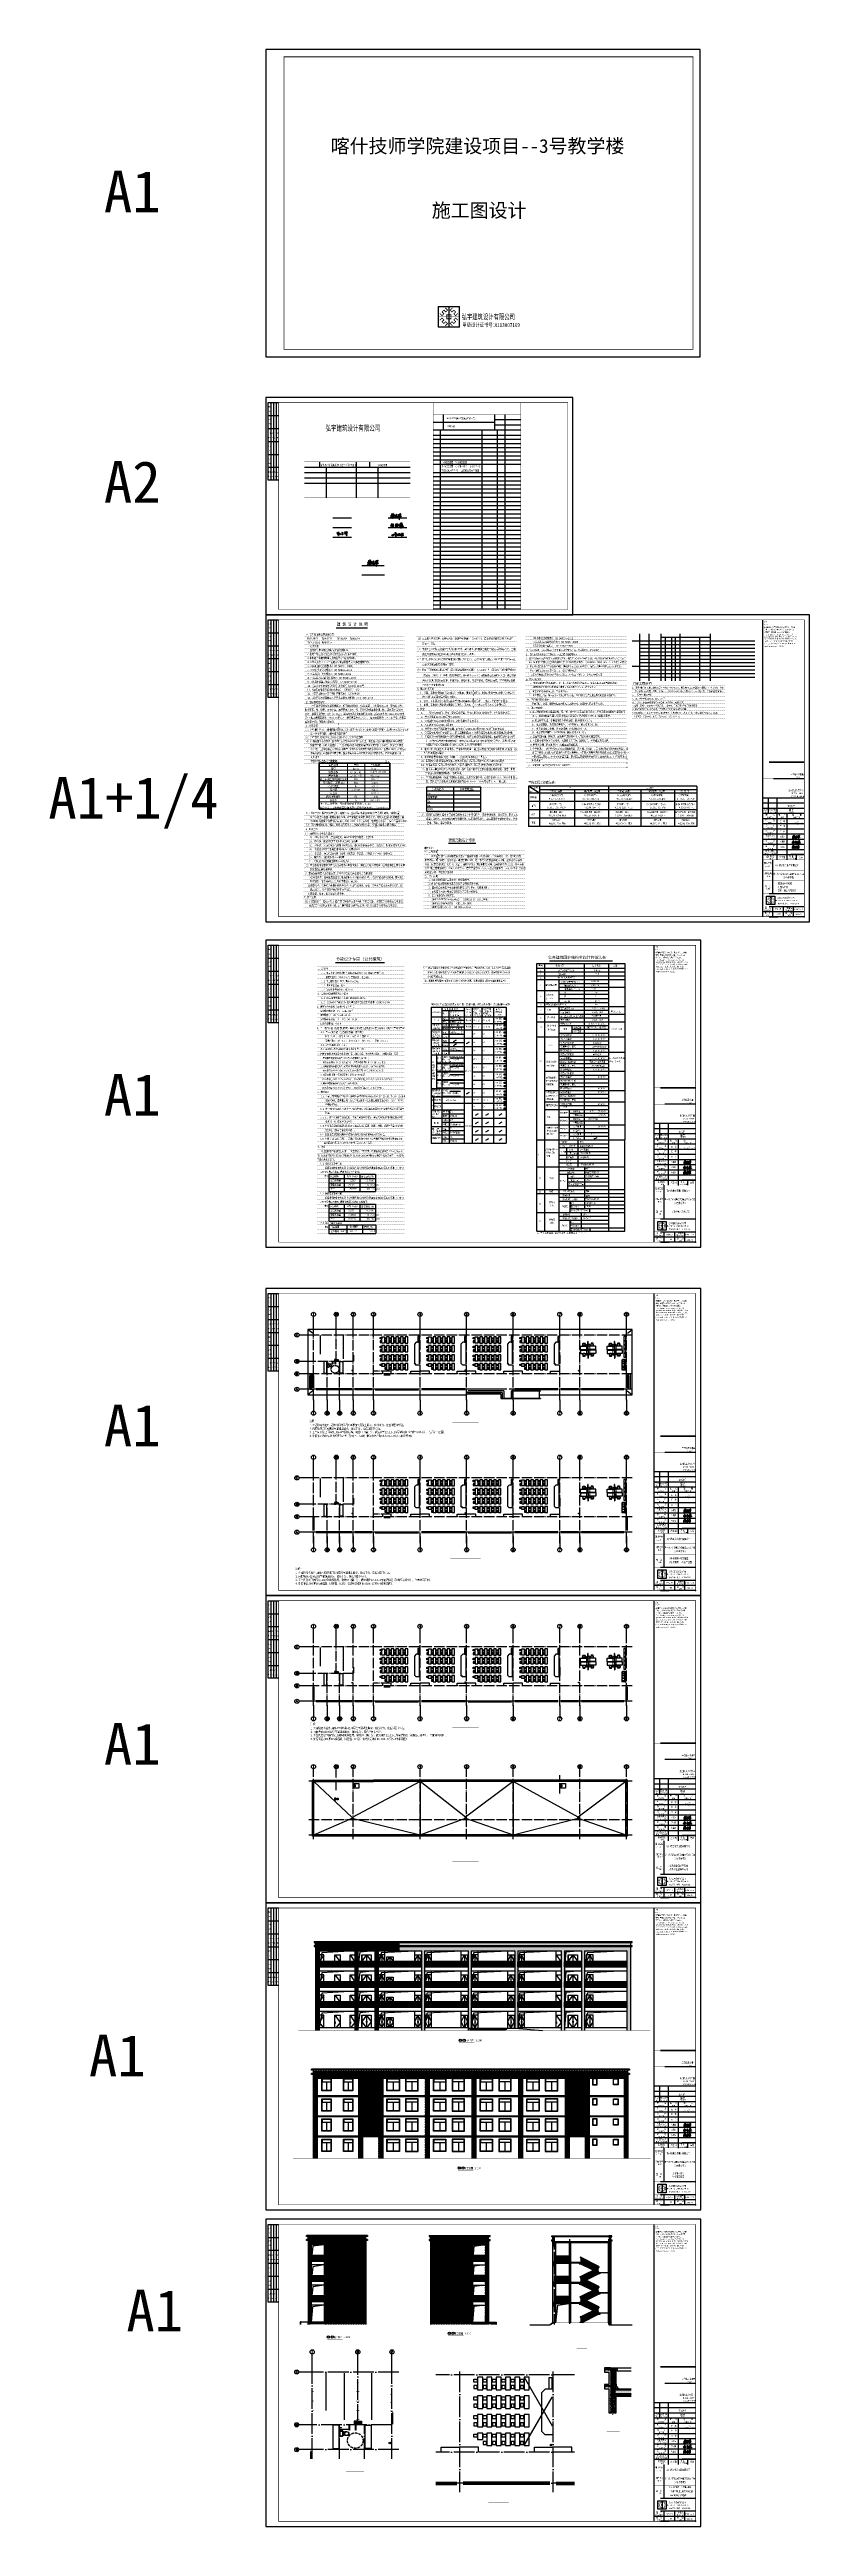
# Model space of a CAD drawing. Extents: x 28773 to 175644, y 7355 to 486294.
import ezdxf
from ezdxf.enums import TextEntityAlignment as Align

# ---------------------------------------------------------------- set-up
doc = ezdxf.new("R2010")
doc.units = 0
doc.header["$LTSCALE"] = 1000
doc.header["$MEASUREMENT"] = 0
for name, pattern in [('DASH', [0.35, 0.25, -0.1]), ('DOT2', [0.125, 0, -0.125]), ('DOTE', [2.42, 2, -0.2, 0.02, -0.2])]:
    doc.linetypes.add(name, pattern=pattern)
for name, color, linetype in [('', 7, 'Continuous'), ('1', 7, 'Continuous'), ('_TCH_MASK', 7, 'Continuous'), ('AXIS', 3, 'Continuous'), ('AXIS_TEXT', 7, 'Continuous'), ('DIM_SYMB', 3, 'Continuous'), ('DOTE', 1, 'DOTE'), ('GROUND', 2, 'Continuous'), ('LVTRY', 6, 'Continuous'), ('PUB_TAB', 7, 'Continuous'), ('PUB_TEXT', 7, 'Continuous'), ('PUB_TITLE', 7, 'Continuous'), ('RAIL', 163, 'Continuous'), ('S_E_STAIR', 4, 'Continuous'), ('S_STAIR', 2, 'Continuous'), ('STAIR', 3, 'Continuous'), ('SURFACE', 6, 'Continuous'), ('TEXT', 151, 'Continuous'), ('TK', 126, 'Continuous'), ('TWT_TITLE', 7, 'Continuous'), ('WALL', 2, 'Continuous'), ('WINDOW', 4, 'Continuous'), ('家具', 8, 'Continuous'), ('布置', 165, 'Continuous'), ('文字', 43, 'Continuous'), ('文字和字符', 7, 'Continuous'), ('看线', 3, 'Continuous'), ('立面', 43, 'Continuous')]:
    doc.layers.add(name, color=color, linetype=linetype)
for name, color, linetype, lineweight in [('hatch', 8, 'Continuous', 13), ('粗线', 5, 'Continuous', 70), ('细线', 2, 'Continuous', 13)]:
    doc.layers.add(name, color=color, linetype=linetype, lineweight=lineweight)
doc.styles.add('-宋体', font='', dxfattribs={"width": 0.8})
doc.styles.add('-黑体', font='simhei.ttf', dxfattribs={"width": 1.2})
doc.styles.add('_TCH_AXIS', font='complex_.ttf', dxfattribs={"bigfont": 'GBCBIG'})
doc.styles.add('_TCH_DYN', font='')
doc.styles.add('_TEL_DIM', font='simhei.ttf', dxfattribs={"width": 0.8, "height": 3.5})
doc.styles.add('COMPLEX', font='COMPLEX')
doc.styles.add('DDD', font='simhei.ttf', dxfattribs={"width": 0.8, "height": 1500})
doc.styles.add('DIM_FONT', font='simplex_.ttf', dxfattribs={"width": 0.7, "bigfont": 'GBCBIG'})
doc.styles.add('FSZ', font='')
doc.styles.get("Standard").update_dxf_attribs({"font": 'gbenor.shx', "bigfont": 'gbcbig.shx'})
doc.styles.add('STYLE3', font='', dxfattribs={"width": 0.7})
doc.styles.add('WMF-宋体0', font='')
doc.styles.add('仿宋', font='')
doc.styles.get('-宋体').set_extended_font_data('SimSun')
doc.styles.get('_TCH_DYN').set_extended_font_data('SimSun')
doc.styles.get('FSZ').set_extended_font_data('SimSun')
doc.styles.get('STYLE3').set_extended_font_data('SimSun')
doc.styles.get('WMF-宋体0').set_extended_font_data('SimSun')
doc.styles.get('仿宋').set_extended_font_data('SimSun')
pattern_1 = [(45, (-1000217.185, -240885.81), (-44.194174, 44.194174), []), (50, (-1000217.18, -240885.81), (179.315046, -15.688034), [18.75, -206.25]), (355, (-1000217.18, -240885.81), (-34.687833, 188.048033), [15, -165]), (100.4514, (-1000202.24, -240887.12), (144.627345, 172.359886), [15.935047, -175.285528]), (46.1842, (-1000217.18, -240835.81), (266.81026, -41.379754), [28.125, -309.375]), (96.6356, (-1000194.95, -240839.26), (233.665676, 243.52947), [23.90257, -262.92825]), (351.1842, (-1000217.18, -240835.8), (233.665486, 243.52965), [22.5, -247.5]), (21, (-1000192.18, -240848.31), (149.226763, -100.654723), [18.75, -206.25]), (326, (-1000192.18, -240848.31), (60.828833, 181.28751), [15, -165]), (71.4514, (-1000179.75, -240856.7), (210.055657, 80.632624), [15.935047, -175.285528]), (37.5, (-1000217.185, -240885.81), (3.039964, 83.2234635), [0, -163, 0, -167.5, 0, -165.625]), (7.5, (-1000217.185, -240885.81), (65.767384, 98.602928), [0, -95.5, 0, -159.25, 0, -63.125]), (327.5, (-1000272.935, -240885.81), (133.455609, -5.638718), [0, -62.5, 0, -195, 0, -258.75]), (317.5, (-1000297.93, -240885.81), (145.796542, 25.026246), [0, -81.25, 0, -129.5, 0, -183.75])]
pattern_2 = [(0, (0, 0), (0, 242.6208), []), (90, (0, 0), (-242.6208, 242.6208), [242.6208, -242.6208])]

# ---------------------------------------------------------------- blocks, each defined once
blk = doc.blocks.new('ASEWQWQ')
at = {"layer": 'PUB_TITLE', "color": 8, "linetype": 'Continuous'}
blk.add_line((2984019, -2020728), (2984369, -2021078), dxfattribs=at)
at = {"layer": '家具'}
for p, q in [((2983369, -2020728), (2984019, -2020728)), ((2984369, -2021078), (2984019, -2020728)), ((2984369, -2024778), (2984369, -2021078)), ((2983369, -2025128), (2984019, -2025128)), ((2984019, -2025128), (2984369, -2024778))]:
    blk.add_line(p, q, dxfattribs=at)
blk.add_lwpolyline([(2983419, -2023216), (2983419, -2020928), (2983369, -2020928), (2983369, -2024928), (2983419, -2024928), (2983419, -2023104)], dxfattribs=at)
for points in [[(2986129, -2021017), (2986129, -2019817), (2985629, -2019817), (2985629, -2021017)], [(2986172, -2019920), (2986172, -2020220), (2986472, -2020220), (2986472, -2019920)], [(2986172, -2020915), (2986172, -2020615), (2986472, -2020615), (2986472, -2020915)], [(2987029, -2021017), (2987029, -2019817), (2986529, -2019817), (2986529, -2021017)], [(2987072, -2019920), (2987072, -2020220), (2987372, -2020220), (2987372, -2019920)], [(2987072, -2020915), (2987072, -2020615), (2987372, -2020615), (2987372, -2020915)], [(2987929, -2021017), (2987929, -2019817), (2987429, -2019817), (2987429, -2021017)], [(2987972, -2019920), (2987972, -2020220), (2988272, -2020220), (2988272, -2019920)], [(2987972, -2020915), (2987972, -2020615), (2988272, -2020615), (2988272, -2020915)], [(2988829, -2021017), (2988829, -2019817), (2988329, -2019817), (2988329, -2021017)], [(2988872, -2019920), (2988872, -2020220), (2989172, -2020220), (2989172, -2019920)], [(2988872, -2020915), (2988872, -2020615), (2989172, -2020615), (2989172, -2020915)], [(2989729, -2021017), (2989729, -2019817), (2989229, -2019817), (2989229, -2021017)], [(2989772, -2019920), (2989772, -2020220), (2990072, -2020220), (2990072, -2019920)], [(2989772, -2020915), (2989772, -2020615), (2990072, -2020615), (2990072, -2020915)], [(2990629, -2020417), (2990629, -2021017), (2990129, -2021017), (2990129, -2020417)], [(2990672, -2020915), (2990672, -2020615), (2990972, -2020615), (2990972, -2020915)], [(2983369, -2026229), (2983669, -2026229), (2983669, -2025169), (2983369, -2025169)], [(2986129, -2022722), (2986129, -2021522), (2985629, -2021522), (2985629, -2022722)], [(2986129, -2024472), (2986129, -2023272), (2985629, -2023272), (2985629, -2024472)], [(2986129, -2026177), (2986129, -2024977), (2985629, -2024977), (2985629, -2026177)], [(2986172, -2021625), (2986172, -2021925), (2986472, -2021925), (2986472, -2021625)], [(2986172, -2022620), (2986172, -2022320), (2986472, -2022320), (2986472, -2022620)], [(2986172, -2023426), (2986172, -2023726), (2986472, -2023726), (2986472, -2023426)], [(2986172, -2024370), (2986172, -2024070), (2986472, -2024070), (2986472, -2024370)], [(2986172, -2025080), (2986172, -2025380), (2986472, -2025380), (2986472, -2025080)], [(2986172, -2026005), (2986172, -2025705), (2986472, -2025705), (2986472, -2026005)], [(2987029, -2022722), (2987029, -2021522), (2986529, -2021522), (2986529, -2022722)], [(2987029, -2024472), (2987029, -2023272), (2986529, -2023272), (2986529, -2024472)], [(2987029, -2026177), (2987029, -2024977), (2986529, -2024977), (2986529, -2026177)], [(2987072, -2021625), (2987072, -2021925), (2987372, -2021925), (2987372, -2021625)], [(2987072, -2022620), (2987072, -2022320), (2987372, -2022320), (2987372, -2022620)], [(2987072, -2023375), (2987072, -2023675), (2987372, -2023675), (2987372, -2023375)], [(2987072, -2024370), (2987072, -2024070), (2987372, -2024070), (2987372, -2024370)], [(2987072, -2025080), (2987072, -2025380), (2987372, -2025380), (2987372, -2025080)], [(2987072, -2026005), (2987072, -2025705), (2987372, -2025705), (2987372, -2026005)], [(2987929, -2022722), (2987929, -2021522), (2987429, -2021522), (2987429, -2022722)], [(2987929, -2024472), (2987929, -2023272), (2987429, -2023272), (2987429, -2024472)], [(2987929, -2026177), (2987929, -2024977), (2987429, -2024977), (2987429, -2026177)], [(2987972, -2021625), (2987972, -2021925), (2988272, -2021925), (2988272, -2021625)], [(2987972, -2022620), (2987972, -2022320), (2988272, -2022320), (2988272, -2022620)], [(2987972, -2023375), (2987972, -2023675), (2988272, -2023675), (2988272, -2023375)], [(2987972, -2024370), (2987972, -2024070), (2988272, -2024070), (2988272, -2024370)], [(2987972, -2025080), (2987972, -2025380), (2988272, -2025380), (2988272, -2025080)], [(2987972, -2026005), (2987972, -2025705), (2988272, -2025705), (2988272, -2026005)], [(2988829, -2022722), (2988829, -2021522), (2988329, -2021522), (2988329, -2022722)], [(2988829, -2024472), (2988829, -2023272), (2988329, -2023272), (2988329, -2024472)], [(2988829, -2026177), (2988829, -2024977), (2988329, -2024977), (2988329, -2026177)], [(2988872, -2021625), (2988872, -2021925), (2989172, -2021925), (2989172, -2021625)], [(2988872, -2022620), (2988872, -2022320), (2989172, -2022320), (2989172, -2022620)], [(2988872, -2023375), (2988872, -2023675), (2989172, -2023675), (2989172, -2023375)], [(2988872, -2024370), (2988872, -2024070), (2989172, -2024070), (2989172, -2024370)], [(2988872, -2025080), (2988872, -2025380), (2989172, -2025380), (2989172, -2025080)], [(2988872, -2026005), (2988872, -2025705), (2989172, -2025705), (2989172, -2026005)], [(2989729, -2022722), (2989729, -2021522), (2989229, -2021522), (2989229, -2022722)], [(2989729, -2024472), (2989729, -2023272), (2989229, -2023272), (2989229, -2024472)], [(2989729, -2026177), (2989729, -2024977), (2989229, -2024977), (2989229, -2026177)], [(2989772, -2021625), (2989772, -2021925), (2990072, -2021925), (2990072, -2021625)], [(2989772, -2022620), (2989772, -2022320), (2990072, -2022320), (2990072, -2022620)], [(2989772, -2023375), (2989772, -2023675), (2990072, -2023675), (2990072, -2023375)], [(2989772, -2024370), (2989772, -2024070), (2990072, -2024070), (2990072, -2024370)], [(2989772, -2025080), (2989772, -2025380), (2990072, -2025380), (2990072, -2025080)], [(2989772, -2026005), (2989772, -2025705), (2990072, -2025705), (2990072, -2026005)], [(2990629, -2022722), (2990629, -2021522), (2990129, -2021522), (2990129, -2022722)], [(2990629, -2024472), (2990629, -2023272), (2990129, -2023272), (2990129, -2024472)], [(2990629, -2024977), (2990629, -2026177), (2990129, -2026177), (2990129, -2024977)], [(2990672, -2021625), (2990672, -2021925), (2990972, -2021925), (2990972, -2021625)], [(2990672, -2022620), (2990672, -2022320), (2990972, -2022320), (2990972, -2022620)], [(2990672, -2023375), (2990672, -2023675), (2990972, -2023675), (2990972, -2023375)], [(2990672, -2024370), (2990672, -2024070), (2990972, -2024070), (2990972, -2024370)], [(2990672, -2025080), (2990672, -2025380), (2990972, -2025380), (2990972, -2025080)], [(2990672, -2026075), (2990672, -2025775), (2990972, -2025775), (2990972, -2026075)]]:
    blk.add_lwpolyline(points, close=True, dxfattribs=at)
blk = doc.blocks.new('$plan$00001572')
at = {"layer": '家具'}
for p, q in [((-925, 0), (925, 0)), ((-1008, -250), (-1008, -661)), ((-975, -203), (-975, -50)), ((-975, -150), (975, -150)), ((-975, -711), (-975, -720)), ((-958, -200), (958, -200)), ((-818, -200), (-958, -200)), ((-958, -711), (-818, -711)), ((-329, -770), (-925, -770)), ((-768, -661), (-768, -250)), ((-683, -363), (-713, -332)), ((-713, -363), (-683, -332)), ((-683, -500), (-713, -469)), ((-713, -500), (-683, -469)), ((-683, -627), (-713, -597)), ((-713, -627), (-683, -597)), ((-556, -363), (-526, -332)), ((-526, -363), (-556, -332)), ((-526, -500), (-556, -469)), ((-556, -500), (-526, -469)), ((-526, -627), (-556, -597)), ((-556, -627), (-526, -597)), ((-368, -363), (-398, -332)), ((-398, -363), (-368, -332)), ((-368, -500), (-398, -469)), ((-398, -500), (-368, -469)), ((-368, -627), (-398, -597)), ((-398, -627), (-368, -597)), ((-298, -740), (-298, -230)), ((267, -770), (-267, -770)), ((-177, -363), (-147, -332)), ((-147, -363), (-177, -332)), ((-177, -500), (-147, -469)), ((-147, -500), (-177, -469)), ((-177, -627), (-147, -597)), ((-147, -627), (-177, -597)), ((11, -363), (-20, -332)), ((-20, -363), (11, -332)), ((-20, -500), (11, -469)), ((11, -500), (-20, -469)), ((-20, -627), (11, -597)), ((11, -627), (-20, -597)), ((138, -363), (168, -332)), ((168, -363), (138, -332)), ((138, -500), (168, -469)), ((168, -500), (138, -469)), ((138, -627), (168, -597)), ((168, -627), (138, -597)), ((298, -740), (298, -230)), ((925, -770), (329, -770)), ((398, -363), (368, -332)), ((368, -363), (398, -332)), ((398, -500), (368, -469)), ((368, -500), (398, -469)), ((398, -627), (368, -597)), ((368, -627), (398, -597)), ((526, -363), (556, -332)), ((556, -363), (526, -332)), ((556, -500), (526, -469)), ((526, -500), (556, -469)), ((556, -627), (526, -597)), ((526, -627), (556, -597)), ((713, -363), (683, -332)), ((683, -363), (713, -332)), ((713, -500), (683, -469)), ((683, -500), (713, -469)), ((713, -627), (683, -597)), ((683, -627), (713, -597)), ((768, -661), (768, -250)), ((818, -200), (958, -200)), ((958, -711), (818, -711)), ((975, -50), (975, -203)), ((975, -708), (975, -720)), ((1008, -250), (1008, -661))]:
    blk.add_line(p, q, dxfattribs=at)
for centre, radius, start, end in [((-925, -50), 50, 90, 180), ((925, -50), 50, 0, 90), ((-958, -250), 50, 90, 180), ((-958, -661), 50, 180, 270), ((-925, -720), 50, 166.98754, 270), ((-818, -250), 50, 0, 90), ((-818, -661), 50, 270, 0), ((-328, -740), 30, 268.19278, 0), ((-328, -230), 30, 0, 90), ((-268, -230), 30, 90, 180), ((-268, -740), 30, 180, 271.80722), ((268, -740), 30, 268.19278, 0), ((268, -230), 30, 0, 90), ((328, -230), 30, 90, 180), ((328, -740), 30, 180, 271.80722), ((818, -250), 50, 90, 180), ((818, -661), 50, 180, 270), ((925, -720), 50, 270, 0), ((958, -250), 50, 0, 90), ((958, -661), 50, 270, 0)]:
    blk.add_arc(centre, radius, start, end, dxfattribs=at)
at = {"layer": '家具', "style": 'DIM_FONT', "width": 0.8, "flags": 9}
for tag in ['YSIZE', 'XSIZE']:
    blk.add_attdef(tag, (0, 0), '', height=0.5, rotation=180, dxfattribs=at)
blk = doc.blocks.new('$plan$00000274')
at = {"layer": '家具'}
for p, q in [((0, 0), (0, 1600)), ((50, 1600), (0, 1600)), ((1500, 0), (0, 0)), ((50, 50), (50, 1600)), ((350, 1000), (50, 1000)), ((1450, 700), (50, 700)), ((1500, 50), (50, 50)), ((350, 700), (350, 1000)), ((550, 865), (554, 1042)), ((594, 845), (594, 851)), ((594, 845), (594, 851)), ((603, 861), (617, 1037)), ((1022, 861), (1009, 1037)), ((1031, 845), (1031, 851)), ((1075, 865), (1071, 1042)), ((1500, 0), (1500, 650))]:
    blk.add_line(p, q, dxfattribs=at)
at = {"layer": '家具', "lineweight": 13}
for p, q in [((350, 657), (350, 700)), ((350, 528), (350, 591)), ((350, 426), (350, 483)), ((350, 320), (350, 377)), ((350, 233), (350, 284)), ((350, 137), (350, 185)), ((350, 50), (350, 101))]:
    blk.add_line(p, q, dxfattribs=at)
at = {"layer": '家具'}
for centre, radius, start, end in [((577, 874), 28.8, 198.71617, 333.95689), ((585, 1030), 32.7, 12.86629, 157.84358), ((668, 1176), 78.9, 120.39269, 239.60731), ((685, 837), 91.4, 175, 253.89134), ((788, 1028), 183, 153.61801, 171.90476), ((813, -172), 1428, 82.59073, 97.40927), ((813, 623), 519, 69.20895, 110.79105), ((813, 1375), 644, 256.27501, 283.72499), ((940, 837), 91.4, 286.10866, 5), ((957, 1176), 78.9, 300.39269, 59.60731), ((834, 1028), 183, 7.33471, 26.21221), ((1040, 1030), 32.7, 22.15642, 167.13371), ((1048, 874), 28.8, 206.04311, 341.28383), ((1450, 650), 50, 0, 90)]:
    blk.add_arc(centre, radius, start, end, dxfattribs=at)
blk = doc.blocks.new('$plan$00000391')
for p, q in [((-349, 95), (-372, 95)), ((-360, 84), (-360, 106)), ((0, 249), (-172, 249)), ((-921, -400), (-921, -400)), ((-19, -380), (-901, -380)), ((-901, -420), (-19, -420)), ((-349, -95), (-372, -95)), ((-360, -84), (-360, -106)), ((-28, -555), (-13, -539)), ((-13, -610), (-28, -595)), ((-19, -420), (-19, -380))]:
    blk.add_line(p, q)
at = {"lineweight": 13}
blk.add_line((-246, 94), (-246, -94), dxfattribs=at)
for points in [[(-344, 161), (-459, 185, 0.088113), (-657, 194, 0.124068), (-791, 135, 0.086475), (-848, 68, 0.130408), (-865, 0, 0.130408), (-848, -68, 0.086475), (-791, -135, 0.124068), (-657, -194, 0.088113), (-459, -185), (-344, -161)], [(-232, 245, 0.32142), (-286, 169), (-286, -169, 0.300027), (-237, -242)], [(-172, 249), (-217, 249), (-206, 249, 0.081902), (-232, 245)], [(-237, -242, 0.019656), (-232, -245)], [(-232, -245, 0.081906), (-206, -249), (0, -249)]]:
    blk.add_lwpolyline(points, format="xyb")
for points in [[(-823, 0, -0.221073), (-777, 100, -0.102493), (-672, 156, -0.121565), (-540, 153, -0.187395), (-429, 71, -0.126952), (-411, 0, -0.126952), (-429, -71, -0.187395), (-540, -153, -0.121565), (-672, -156, -0.102493), (-777, -100, -0.221073)], [(-286, -199), (-286, 199), (-323, 199, 0.472458), (-346, 172, -0.097656), (-346, -172, 0.472458), (-323, -199)], [(0, -268), (0, 268, 0.421203), (-23, 291), (-208, 287, 0.384529), (-230, 266, 0.020097), (-240, 0, 0.020097), (-230, -266, 0.384529), (-208, -287), (-23, -291, 0.421203)], [(-137, -575), (-137, -575, 0.414214), (-117, -595), (-28, -595), (-28, -555), (-117, -555, 0.414214)]]:
    blk.add_lwpolyline(points, format="xyb", close=True)
for points in [[(-606, 146, -0.134007), (-498, 113, -0.213245), (-436, 29, 0.668461), (-420, 32, 0.205105), (-491, 125, 0.136377), (-606, 157)], [(-447, -6), (-441, -18, 0.801198), (-437, -19, 0.05862), (-435, 0, 0.05862), (-437, 19, 0.801198), (-441, 18), (-447, 6)], [(-232, 199, 0.216674), (-246, 169), (-246, 137)], [(-235, 197, -0.203745), (-206, 209), (0, 209)], [(-606, -157, 0.136377), (-491, -125, 0.205105), (-420, -32, 0.668461), (-436, -29, -0.213245), (-498, -113, -0.134007), (-606, -146)], [(-246, -137), (-246, -169, 0.194092), (-235, -197)], [(-235, -197, 0.203745), (-206, -209), (0, -209)]]:
    blk.add_lwpolyline(points, format="xyb", dxfattribs=at)
for points in [[(-286, 94), (-242, 94), (-242, 137), (-286, 137)], [(-286, -94), (-242, -94), (-242, -137), (-286, -137)], [(-103, -376), (-13, -376), (-13, -362), (-103, -362)], [(-103, -425), (-13, -425), (-13, -439), (-103, -439)], [(-43, -362), (-30, -362), (-30, -355), (-43, -355)], [(-43, -439), (-30, -439), (-30, -446), (-43, -446)], [(0, -340), (-13, -340), (-13, -460), (0, -460)], [(0, -512), (-13, -512), (-13, -632), (0, -632)]]:
    blk.add_lwpolyline(points, close=True)
blk.add_lwpolyline([(-233, -229), (-245, -264), (-238, -318), (-215, -315), (-220, -283)])
for start, end in [(90.00056, 180.00064), (179.99993, 270.00002)]:
    blk.add_arc((-901, -400), 20, start, end)
blk = doc.blocks.new('364535463')
at = {"layer": '布置'}
blk.add_lwpolyline([(150, -250), (150, 0), (-150, 0), (-150, -250)], close=True, dxfattribs=at)
blk.add_lwpolyline([(100, -220), (120, -220), (120, -30), (-120, -30), (-120, -220), (-100, -220, -1)], format="xyb", close=True, dxfattribs=at)
blk.add_lwpolyline([(-70, -220), (70, -220)], dxfattribs=at)
blk.add_arc((0, -220), 70, 0, 180, dxfattribs=at)
blk = doc.blocks.new('d')
at = {"layer": 'WALL', "color": 5, "ltscale": 10}
for p, q in [((257414, 34992), (257414, 36032)), ((257494, 34992), (257494, 36032)), ((257652, 34992), (257652, 36032)), ((257732, 34992), (257732, 36032)), ((257890, 34992), (257890, 36032)), ((257970, 34992), (257970, 36032)), ((258129, 34992), (258129, 36032)), ((258208, 34992), (258208, 36032)), ((258367, 34992), (258367, 36032)), ((258446, 34992), (258446, 36032)), ((258605, 34992), (258605, 36032)), ((258684, 34992), (258684, 36032)), ((258843, 34992), (258843, 36032)), ((258922, 34992), (258922, 36032)), ((259081, 34992), (259081, 36032)), ((259160, 34992), (259160, 36032)), ((259319, 34992), (259319, 36032)), ((259399, 34992), (259399, 36032)), ((259557, 34992), (259557, 36032)), ((259637, 34992), (259637, 36032))]:
    blk.add_line(p, q, dxfattribs=at)
for points in [[(257283, 36092), (259803, 36092)], [(257283, 36032), (259803, 36032)]]:
    blk.add_lwpolyline(points, dxfattribs=at)
blk = doc.blocks.new('3645345354635643')
at = {"color": 5}
for points in [[(-1657, -4722), (-3689, -4722)], [(-1657, -4772), (-3689, -4772)], [(-1057, -4722), (7343, -4722)], [(-1057, -4772), (7343, -4772)], [(9723, -4722), (7943, -4722)], [(9723, -4772), (7943, -4772)]]:
    blk.add_lwpolyline(points, dxfattribs=at)
blk.add_circle((7441, -1044), 75, dxfattribs=at)
at = {"layer": 'DOTE'}
for p, q in [((9723, 5753), (-3689, 5753)), ((9723, 5753), (-3689, 5753)), ((9723, 5753), (-3689, 5753)), ((9723, 5753), (-3689, 5753)), ((-1357, -5604), (-1357, 6273)), ((7643, -5604), (7643, 6273)), ((9723, -1747), (-3689, -1747)), ((-3157, -1247), (-1357, -1247)), ((-3157, -1747), (-3157, -1247)), ((443, -1247), (-1357, -1247)), ((443, -1747), (443, -1247)), ((5843, -1247), (7643, -1247)), ((5843, -1747), (5843, -1247)), ((9443, -1247), (7643, -1247)), ((9443, -1747), (9443, -1247)), ((9723, -4747), (-3689, -4747))]:
    blk.add_line(p, q, dxfattribs=at)
at = {"layer": 'PUB_TITLE', "color": 8, "linetype": 'Continuous'}
blk.add_line((6893, -48), (6543, 302), dxfattribs=at)
at = {"layer": 'WALL'}
for p, q in [((-3689, -4647), (-1657, -4647)), ((7343, -4647), (-1057, -4647)), ((7943, -4647), (9723, -4647)), ((-3689, -4847), (-1657, -4847)), ((7343, -4847), (-1057, -4847)), ((7943, -4847), (9723, -4847))]:
    blk.add_line(p, q, dxfattribs=at)
at = {"layer": 'WALL', "color": 7, "ltscale": 10}
blk.add_line((9723, -4747), (7943, -4747), dxfattribs=at)
at = {"layer": '家具'}
for p, q in [((6893, 4352), (6543, 4002)), ((6543, 4002), (6543, 302)), ((7543, 4352), (6893, 4352)), ((6543, 302), (6893, -48)), ((7543, -48), (6893, -48))]:
    blk.add_line(p, q, dxfattribs=at)
for points in [[(300, 5330), (300, 5030), (0, 5030), (0, 5330)], [(343, 5502), (343, 4302), (843, 4302), (843, 5502)], [(1200, 5330), (1200, 5030), (900, 5030), (900, 5330)], [(1243, 5502), (1243, 4302), (1743, 4302), (1743, 5502)], [(2100, 5330), (2100, 5030), (1800, 5030), (1800, 5330)], [(2143, 5502), (2143, 4302), (2643, 4302), (2643, 5502)], [(3000, 5330), (3000, 5030), (2700, 5030), (2700, 5330)], [(3043, 5502), (3043, 4302), (3543, 4302), (3543, 5502)], [(3900, 5330), (3900, 5030), (3600, 5030), (3600, 5330)], [(3943, 5502), (3943, 4302), (4443, 4302), (4443, 5502)], [(4800, 5330), (4800, 5030), (4500, 5030), (4500, 5330)], [(4843, 5502), (4843, 4302), (5343, 4302), (5343, 5502)], [(7543, 5453), (7243, 5453), (7243, 4393), (7543, 4393)], [(300, 4405), (300, 4705), (0, 4705), (0, 4405)], [(300, 3600), (300, 3300), (0, 3300), (0, 3600)], [(300, 2605), (300, 2905), (0, 2905), (0, 2605)], [(343, 3702), (343, 2502), (843, 2502), (843, 3702)], [(1200, 4405), (1200, 4705), (900, 4705), (900, 4405)], [(1200, 3600), (1200, 3300), (900, 3300), (900, 3600)], [(1200, 2605), (1200, 2905), (900, 2905), (900, 2605)], [(1243, 3702), (1243, 2502), (1743, 2502), (1743, 3702)], [(2100, 4405), (2100, 4705), (1800, 4705), (1800, 4405)], [(2100, 3600), (2100, 3300), (1800, 3300), (1800, 3600)], [(2100, 2605), (2100, 2905), (1800, 2905), (1800, 2605)], [(2143, 3702), (2143, 2502), (2643, 2502), (2643, 3702)], [(3000, 4405), (3000, 4705), (2700, 4705), (2700, 4405)], [(3000, 3600), (3000, 3300), (2700, 3300), (2700, 3600)], [(3000, 2605), (3000, 2905), (2700, 2905), (2700, 2605)], [(3043, 3702), (3043, 2502), (3543, 2502), (3543, 3702)], [(3900, 4405), (3900, 4705), (3600, 4705), (3600, 4405)], [(3900, 3600), (3900, 3300), (3600, 3300), (3600, 3600)], [(3900, 2605), (3900, 2905), (3600, 2905), (3600, 2605)], [(3943, 3702), (3943, 2502), (4443, 2502), (4443, 3702)], [(4800, 4405), (4800, 4705), (4500, 4705), (4500, 4405)], [(4800, 3600), (4800, 3300), (4500, 3300), (4500, 3600)], [(4800, 2656), (4800, 2956), (4500, 2956), (4500, 2656)], [(4843, 3702), (4843, 2502), (5343, 2502), (5343, 3702)], [(300, 1800), (300, 1500), (0, 1500), (0, 1800)], [(300, 805), (300, 1105), (0, 1105), (0, 805)], [(300, 0), (300, -300), (0, -300), (0, 0)], [(343, 1902), (343, 702), (843, 702), (843, 1902)], [(343, 102), (343, -498), (843, -498), (843, 102)], [(1200, 1800), (1200, 1500), (900, 1500), (900, 1800)], [(1200, 805), (1200, 1105), (900, 1105), (900, 805)], [(1200, 0), (1200, -300), (900, -300), (900, 0)], [(1243, 1902), (1243, 702), (1743, 702), (1743, 1902)], [(1243, 102), (1243, -1098), (1743, -1098), (1743, 102)], [(2100, 1800), (2100, 1500), (1800, 1500), (1800, 1800)], [(2100, 805), (2100, 1105), (1800, 1105), (1800, 805)], [(2100, 0), (2100, -300), (1800, -300), (1800, 0)], [(2143, 1902), (2143, 702), (2643, 702), (2643, 1902)], [(2143, 102), (2143, -1098), (2643, -1098), (2643, 102)], [(3000, 1800), (3000, 1500), (2700, 1500), (2700, 1800)], [(3000, 805), (3000, 1105), (2700, 1105), (2700, 805)], [(3000, 0), (3000, -300), (2700, -300), (2700, 0)], [(3043, 1902), (3043, 702), (3543, 702), (3543, 1902)], [(3043, 102), (3043, -1098), (3543, -1098), (3543, 102)], [(3900, 1800), (3900, 1500), (3600, 1500), (3600, 1800)], [(3900, 805), (3900, 1105), (3600, 1105), (3600, 805)], [(3900, 0), (3900, -300), (3600, -300), (3600, 0)], [(3943, 1902), (3943, 702), (4443, 702), (4443, 1902)], [(3943, 102), (3943, -1098), (4443, -1098), (4443, 102)], [(4800, 1800), (4800, 1500), (4500, 1500), (4500, 1800)], [(4800, 805), (4800, 1105), (4500, 1105), (4500, 805)], [(4800, 0), (4800, -300), (4500, -300), (4500, 0)], [(4843, 1902), (4843, 702), (5343, 702), (5343, 1902)], [(4843, 102), (4843, -1098), (5343, -1098), (5343, 102)], [(1200, -995), (1200, -695), (900, -695), (900, -995)], [(2100, -995), (2100, -695), (1800, -695), (1800, -995)], [(3000, -995), (3000, -695), (2700, -695), (2700, -995)], [(3900, -995), (3900, -695), (3600, -695), (3600, -995)], [(4800, -995), (4800, -695), (4500, -695), (4500, -995)]]:
    blk.add_lwpolyline(points, close=True, dxfattribs=at)
for points in [[(4843, 5502), (7543, 826)], [(4843, -1098), (7543, 3579)]]:
    blk.add_lwpolyline(points, dxfattribs=at)
blk = doc.blocks.new('354634534535')
h = blk.add_hatch()
h.set_pattern_fill('HONEY', color=6, scale=10)
h.set_pattern_definition([(0, (-1000217.185, -240885.812), (23.8125, 13.74815), [15.875, -31.75]), (120, (-1000217.185, -240885.812), (-23.81249716, 13.74815493), [15.875, -31.75]), (60, (-1000217.185, -240885.812), (2.84e-06, 27.49630493), [-31.75, 15.875])])
h.paths.add_polyline_path([(-1285, -309), (-1205, -309), (-1205, 911), (-1455, 911), (-1455, 991), (-1205, 991), (-1205, 1711), (-1455, 1711), (-1455, 1791), (-905, 1791), (-905, 1711), (-965, 1711), (-965, 591), (-206, 591), (-154, 600), (-207, 619), (-207, 771), (-935, 771), (-935, 1681), (-875, 1681), (-875, 1821), (-1485, 1821), (-1485, 1621), (-1285, 1621), (-1285, 1021), (-1485, 1021), (-1485, 821), (-1285, 821)])
h = blk.add_hatch()
h.set_pattern_fill('钢筋混凝土', color=256, scale=25)
h.set_pattern_definition(pattern_1)
h.paths.add_polyline_path([(-965, 1711), (-905, 1711), (-905, 1791), (-1105, 1791), (-1105, 1711)])
h.paths.add_polyline_path([(-1105, 1711), (-1105, 1791), (-1205, 1791), (-1455, 1791), (-1455, 1711), (-1205, 1711)])
h = blk.add_hatch()
h.set_pattern_fill('ANSI31', color=256, scale=25)
h.set_pattern_definition([(45, (-1000217.185, -240885.812), (-28.0633004, 28.0633004), [])])
h.paths.add_polyline_path([(-965, 911), (-1105, 911), (-1105, 591), (-965, 591)])
h.paths.add_polyline_path([(-1105, 911), (-1205, 911), (-1205, 591), (-1105, 591)])
h.paths.add_polyline_path([(-965, 1711), (-1105, 1711), (-1105, 991), (-965, 991)])
h.paths.add_polyline_path([(-1105, 1711), (-1205, 1711), (-1205, 991), (-1105, 991)])
h = blk.add_hatch()
h.set_pattern_fill('钢筋混凝土', color=256, scale=25)
h.set_pattern_definition(pattern_1)
h.paths.add_polyline_path([(-965, 911), (-965, 991), (-1105, 991), (-1105, 911)])
h.paths.add_polyline_path([(-1105, 911), (-1105, 991), (-1205, 991), (-1455, 991), (-1455, 911), (-1205, 911)])
h.paths.add_polyline_path([(-1105, -309), (-955, -309), (-955, 491), (-207, 491), (-207, 562), (-259, 582), (-206, 591), (-1105, 591)])
h.paths.add_polyline_path([(-1205, -309), (-1105, -309), (-1105, 591), (-1205, 591)])
h = blk.add_hatch()
h.set_pattern_fill('HONEY', color=6, scale=10)
h.set_pattern_definition([(0, (-143051.794, -73864.172), (23.8125, 13.74815), [15.875, -31.75]), (120, (-143051.794, -73864.172), (-23.8124972, 13.7481549), [15.875, -31.75]), (60, (-143051.794, -73864.172), (2.8e-06, 27.4963049), [-31.75, 15.875])])
h.paths.add_polyline_path([(-207, 491), (-955, 491), (-955, -309), (-1105, -309), (-1105, -339), (-925, -339), (-925, 461), (-207, 461)])
h.paths.add_polyline_path([(-1105, -309), (-1205, -309), (-1285, -309), (-1285, -339), (-1105, -339)])
at = {"color": 6}
for points in [[(-1205, 1821), (-1485, 1821), (-1485, 1621), (-1285, 1621)], [(-1285, 1821), (-965, 1821), (-875, 1821), (-875, 1681), (-935, 1681), (-935, 771)], [(-1285, 1621), (-1285, 1021)], [(-1285, 1021), (-1485, 1021), (-1485, 821), (-1285, 821)], [(-1285, 821), (-1285, -339)], [(-1285, -339), (-925, -339), (-925, 461), (-207, 461)]]:
    blk.add_lwpolyline(points, dxfattribs=at)
at = {"const_width": 10}
for points in [[(-1205, 1791), (-1455, 1791), (-1455, 1711), (-1205, 1711)], [(-1205, 1711), (-1205, 991), (-1455, 991), (-1455, 911), (-1205, 911), (-1205, -309)], [(-1205, 1791), (-1205, 1791), (-905, 1791), (-905, 1711), (-965, 1711), (-965, 591), (-207, 591)], [(-1205, -309), (-955, -309), (-955, 491), (-207, 491)], [(-207, 491), (-955, 491), (-955, -309)]]:
    blk.add_lwpolyline(points, dxfattribs=at)
for points in [[(-965, 1711), (-1205, 1711)], [(-875, 1821), (-207, 1821)], [(-875, 1681), (-207, 1681)], [(-1205, 991), (-965, 991)], [(-1205, 911), (-1205, 911)], [(-1205, 911), (-965, 911)], [(-1205, 591), (-207, 591)], [(-955, 491), (-955, -309)], [(-955, 491), (-207, 491)], [(-935, 811), (-207, 811)], [(-935, 791), (-207, 791)]]:
    blk.add_lwpolyline(points)
at = {"color": 6}
blk.add_arc((-648, 1065), 288, 185.34743, 241.82899, dxfattribs=at)
at = {"layer": 'DOTE'}
blk.add_lwpolyline([(-1105, 1791), (-1105, -509)], dxfattribs=at)
at = {"layer": '立面', "color": 6}
blk.add_lwpolyline([(-935, 771), (-207, 771)], dxfattribs=at)
blk = doc.blocks.new('logo')
at = {"color": 6}
blk.add_line((1004, 2011), (1004, 0), dxfattribs=at)
at = {"color": 6, "const_width": 74.6}
for points in [[(0, 2011), (2008, 2011), (2008, 0), (0, 0)], [(809, 1198), (1199, 1198), (1199, 813), (809, 813)]]:
    blk.add_lwpolyline(points, close=True, dxfattribs=at)
at = {"color": 6}
for points, const_width in [([(0, 1006), (2008, 1006)], 15.2), ([(660, 1874), (883, 1654), (704, 1475), (526, 1653), (350, 1477), (528, 1299), (350, 1120), (129, 1340)], 74.6), ([(660, 137), (883, 357), (704, 536), (526, 358), (350, 534), (528, 712), (350, 891), (129, 671)], 74.6), ([(1004, 2011), (1004, 0)], 15.2), ([(1348, 1874), (1125, 1654), (1304, 1475), (1482, 1653), (1658, 1477), (1480, 1299), (1659, 1120), (1879, 1340)], 74.6), ([(1348, 137), (1125, 357), (1304, 536), (1482, 358), (1658, 534), (1480, 712), (1659, 891), (1879, 671)], 74.6)]:
    blk.add_lwpolyline(points, dxfattribs=dict(at, const_width=const_width))
blk.add_lwpolyline([(0, 2011), (2008, 2011), (2008, 0), (0, 0)], close=True, dxfattribs=at)
blk = doc.blocks.new('_AXISO')
blk.add_circle((0, 0), 0.5)
at = {"layer": 'AXIS_TEXT', "style": 'COMPLEX', "width": 1.041667}
blk.add_attdef('A', text='', height=0.56, dxfattribs=at).set_placement((-0.25, -0.28), (0.25, -0.28), align=Align.FIT)
blk = doc.blocks.new('$LinePat$保温层')
at = {"color": 0}
for p, q in [((24, -24), (24, -56)), ((72, -56), (72, -24))]:
    blk.add_line(p, q, dxfattribs=at)
for centre, start, end in [((96, -24), 90, 180), ((0, -24), 0, 90), ((48, -56), 180, 0)]:
    blk.add_arc(centre, 24, start, end, dxfattribs=at)
blk = doc.blocks.new('$titleblk$00000094')
for p, q in [((-150, 20), (0, 20)), ((-150, 0), (-150, 20)), ((0, 15), (-150, 15)), ((0, 10), (-150, 10)), ((0, 5), (-150, 5)), ((-125, 20), (-125, 0)), ((-100, 20), (-100, 0)), ((-75, 20), (-75, 0)), ((-50, 20), (-50, 0)), ((-25, 20), (-25, 0)), ((0, 20), (0, 0))]:
    blk.add_line(p, q)
at = {"width": 0.8}
for s, p in [(' 专   业', (-145.9, 16)), ('建   筑', (-144.2, 11)), ('结   构', (-144.2, 6)), ('水   道', (-144.2, 1)), (' 姓   名', (-120.9, 16)), (' 日   期', (-95.9, 16)), (' 专   业', (-70.9, 16)), ('弱   电', (-69.2, 0.7)), ('暖   通', (-69.2, 11)), ('电   气', (-69.2, 6)), (' 姓   名', (-43.8, 16)), (' 日   期', (-19.6, 16))]:
    blk.add_text(s, height=3.5, rotation=0, dxfattribs=at).set_placement(p)
blk = doc.blocks.new('田琳')
at = {"const_width": 20}
for points in [[(38170, 43531), (38717, 43893), (38612, 43976), (38783, 44086), (38857, 44142), (38691, 44234), (38791, 43477), (38682, 43556), (38559, 43578), (38445, 43547), (39146, 43985), (39054, 44169), (38918, 44287), (39041, 43552), (39067, 43259), (38988, 43245), (38660, 43333), (39372, 43699), (40071, 43934), (40071, 43934), (40359, 43926)], [(37074, 43541), (37392, 43371), (37434, 43661), (37646, 43908), (37893, 43957), (37999, 43894), (38020, 43731), (37921, 43590), (37801, 43527), (37709, 43555), (37858, 43668), (37801, 43724), (37618, 43682), (37582, 43590), (37681, 43463), (37758, 43465), (38199, 43741), (38446, 43833), (38404, 44009), (38329, 43797), (38241, 43806), (38370, 43670), (38453, 43638), (38446, 43833)]]:
    blk.add_lwpolyline(points, dxfattribs=at)
blk = doc.blocks.new('aedaq')
at = {"elevation": 0}
for points in [[(42506, 32905), (42506, 29292)], [(44281, 32892), (44281, 28393)], [(46906, 32892), (46906, 28380)], [(41014, 25325), (41014, 24616)]]:
    blk.add_lwpolyline(points, dxfattribs=at)
for points in [[(44778, 27855), (44810, 27855), (44810, 27369), (44778, 27369)], [(45378, 27855), (45410, 27855), (45410, 27369), (45378, 27369)]]:
    blk.add_lwpolyline(points, close=True, dxfattribs=at)
at = {"color": 2, "elevation": 0}
blk.add_lwpolyline([(40999, 25505), (41014, 25505)], dxfattribs=at)
at = {"linetype": 'DASH'}
blk.add_circle((45355, 26377, 0), 750, dxfattribs=at)
at = {"color": 5}
blk.add_circle((48694, 26139, 0), 75, dxfattribs=at)
at = {"layer": 'AXIS'}
for p, q in [((41194, 33522, 0), (41194, 34751, 0)), ((45594, 33522, 0), (45594, 34751, 0)), ((48894, 33522, 0), (48894, 34751, 0)), ((40901, 33005, 0), (39896, 33005, 0)), ((40901, 27905, 0), (39896, 27905, 0)), ((40901, 25505, 0), (39896, 25505, 0))]:
    blk.add_line(p, q, dxfattribs=at)
at = {"layer": 'DOTE'}
for p, q in [((41194, 24616, 0), (41194, 34105, 0)), ((45594, 27905, 0), (45594, 34105, 0)), ((48894, 24616, 0), (48894, 34105, 0)), ((49556, 33005, 0), (40599, 33005, 0)), ((49556, 33005, 0), (40599, 33005, 0)), ((49556, 33005, 0), (40599, 33005, 0)), ((49556, 33005, 0), (40599, 33005, 0)), ((48894, 27905, 0), (40599, 27905, 0)), ((43844, 24616, 0), (43844, 27905, 0)), ((46244, 24616, 0), (46244, 27905, 0)), ((49556, 25505, 0), (40599, 25505, 0))]:
    blk.add_line(p, q, dxfattribs=at)
at = {"layer": 'hatch'}
for p, q in [((41294, 32006, 0), (41294, 31981, 0)), ((45494, 31981, 0), (45494, 32006, 0)), ((45694, 32006, 0), (45694, 31981, 0)), ((48794, 31630, 0), (48794, 31655, 0)), ((41294, 31108, 0), (41294, 31083, 0)), ((41294, 30209, 0), (41294, 30184, 0)), ((41294, 29311, 0), (41294, 29286, 0)), ((45494, 31083, 0), (45494, 31108, 0)), ((45494, 30184, 0), (45494, 30209, 0)), ((45494, 29286, 0), (45494, 29311, 0)), ((45694, 31108, 0), (45694, 31083, 0)), ((45694, 30209, 0), (45694, 30184, 0)), ((45694, 29311, 0), (45694, 29286, 0)), ((48794, 30831, 0), (48794, 30856, 0)), ((48794, 30032, 0), (48794, 30057, 0)), ((48794, 29232, 0), (48794, 29257, 0)), ((45494, 28387, 0), (45494, 28412, 0)), ((45694, 28412, 0), (45694, 28387, 0)), ((48794, 28433, 0), (48794, 28458, 0))]:
    blk.add_line(p, q, dxfattribs=at)
at = {"layer": 'LVTRY', "elevation": 0}
for points in [[(43794, 25605), (43794, 27855), (43194, 27855), (43194, 25605)], [(46294, 25605), (46294, 27855), (46894, 27855), (46894, 25605)]]:
    blk.add_lwpolyline(points, close=True, dxfattribs=at)
at = {"layer": 'STAIR'}
blk.add_line((48994, 27955, 0), (48994, 29095, 0), dxfattribs=at)
at = {"rotation": 270}
blk.add_blockref('364535463', (45494, 28105), dxfattribs=at)
at = {"xscale": -1, "rotation": 90}
blk.add_blockref('364535463', (45694, 28105), dxfattribs=at)
at = {"layer": 'AXIS'}
ref = blk.add_blockref('_AXISO', (41194, 34951, 0), dxfattribs=dict(at, xscale=400, yscale=400, zscale=400))
ref.add_attrib('A', '1', dxfattribs={"layer": 'AXIS_TEXT', "height": 228, "style": '_TCH_AXIS', "width": 0.985266}).set_placement((41113, 34837, 0), (41275, 34837, 0), align=Align.FIT)
ref = blk.add_blockref('_AXISO', (45594, 34951, 0), dxfattribs=dict(at, xscale=400, yscale=400, zscale=400))
ref.add_attrib('A', '2/1', dxfattribs={"layer": 'AXIS_TEXT', "height": 226.3, "style": '_TCH_AXIS', "width": 0.367591}).set_placement((45481, 34838, 0), (45707, 34838, 0), align=Align.FIT)
ref = blk.add_blockref('_AXISO', (48894, 34951, 0), dxfattribs=dict(at, xscale=400, yscale=400, zscale=400))
ref.add_attrib('A', '2', dxfattribs={"layer": 'AXIS_TEXT', "height": 203, "style": '_TCH_AXIS'}).set_placement((48797, 34850, 0), (48990, 34850, 0), align=Align.FIT)
ref = blk.add_blockref('_AXISO', (39696, 33005, 0), dxfattribs=dict(at, xscale=400, yscale=400, zscale=400))
ref.add_attrib('A', 'C', dxfattribs={"layer": 'AXIS_TEXT', "height": 203, "style": '_TCH_AXIS', "width": 0.948212}).set_placement((39600, 32903, 0), (39792, 32903, 0), align=Align.FIT)
ref = blk.add_blockref('_AXISO', (39696, 27905, 0), dxfattribs=dict(at, xscale=400, yscale=400, zscale=400))
ref.add_attrib('A', '1/B', dxfattribs={"layer": 'AXIS_TEXT', "height": 226.3, "style": '_TCH_AXIS', "width": 0.35536}).set_placement((39583, 27792, 0), (39809, 27792, 0), align=Align.FIT)
ref = blk.add_blockref('_AXISO', (39696, 25505, 0), dxfattribs=dict(at, xscale=400, yscale=400, zscale=400))
ref.add_attrib('A', 'B', dxfattribs={"layer": 'AXIS_TEXT', "height": 193, "style": '_TCH_AXIS'}).set_placement((39595, 25408, 0), (39797, 25408, 0), align=Align.FIT)
at = {"layer": 'hatch', "xscale": -1, "yscale": -1}
blk.add_blockref('$plan$00000391', (43894, 27055, 0), dxfattribs=at)

msp = doc.modelspace()

# ---------------------------------------------------------------- hatches: boundary and pattern name
h = msp.add_hatch(color=6)
h.paths.add_polyline_path([(84637, 392710), (84643, 392714), (84643, 392720), (84651, 392724), (84656, 392730), (84658, 392738), (84664, 392742), (84666, 392752), (84660, 392755), (84655, 392761), (84652, 392765), (84645, 392765), (84645, 392755), (84642, 392753), (84640, 392749), (84635, 392748), (84635, 392795), (84642, 392798), (84645, 392804), (84646, 392808), (84667, 392808), (84672, 392814), (84703, 392813), (84713, 392817), (84727, 392818), (84735, 392823), (84743, 392823), (84751, 392829), (84754, 392832), (84754, 392847), (84749, 392849), (84746, 392852), (84736, 392855), (84723, 392862), (84709, 392868), (84699, 392873), (84688, 392876), (84684, 392879), (84674, 392880), (84672, 392873), (84677, 392866), (84686, 392858), (84692, 392853), (84699, 392854), (84704, 392850), (84711, 392848), (84708, 392840), (84698, 392842), (84693, 392837), (84673, 392837), (84666, 392830), (84636, 392830), (84636, 393030), (84631, 393034), (84629, 393039), (84621, 393042), (84602, 393042), (84602, 393037), (84596, 393037), (84596, 393029), (84602, 393026), (84602, 393017), (84609, 393014), (84607, 393000), (84613, 392997), (84613, 392953), (84619, 392947), (84619, 392826), (84609, 392826), (84583, 392820), (84547, 392814), (84486, 392807), (84450, 392803), (84448, 392795), (84398, 392795), (84394, 392802), (84377, 392807), (84364, 392814), (84358, 392815), (84351, 392821), (84342, 392829), (84340, 392834), (84340, 392838), (84332, 392838), (84328, 392832), (84328, 392810), (84332, 392806), (84332, 392799), (84341, 392793), (84352, 392788), (84364, 392783), (84376, 392782), (84379, 392776), (84465, 392775), (84469, 392780), (84504, 392780), (84511, 392785), (84536, 392785), (84545, 392791), (84570, 392791), (84578, 392795), (84597, 392795), (84605, 392801), (84616, 392801), (84619, 392715), (84613, 392715), (84613, 392695), (84604, 392682), (84602, 392675), (84585, 392662), (84585, 392654), (84568, 392640), (84569, 392631), (84564, 392631), (84559, 392618), (84551, 392612), (84546, 392599), (84542, 392596), (84537, 392584), (84529, 392581), (84527, 392569), (84520, 392564), (84513, 392552), (84510, 392540), (84504, 392535), (84497, 392523), (84494, 392509), (84488, 392506), (84489, 392491), (84499, 392488), (84504, 392495), (84511, 392496), (84518, 392506), (84518, 392516), (84528, 392528), (84533, 392539), (84538, 392548), (84544, 392554), (84553, 392559), (84560, 392563), (84576, 392563), (84579, 392559), (84610, 392559), (84612, 392554), (84617, 392550), (84618, 392353), (84612, 392353), (84612, 392355), (84606, 392361), (84600, 392376), (84593, 392387), (84589, 392399), (84583, 392410), (84578, 392427), (84574, 392438), (84569, 392442), (84567, 392447), (84561, 392447), (84561, 392418), (84566, 392416), (84568, 392399), (84571, 392389), (84573, 392378), (84578, 392366), (84585, 392352), (84585, 392348), (84590, 392335), (84596, 392332), (84597, 392327), (84615, 392308), (84625, 392307), (84628, 392302), (84639, 392300), (84640, 392305), (84642, 392310), (84642, 392452), (84636, 392456), (84636, 392550), (84665, 392550), (84670, 392548), (84695, 392544), (84699, 392542), (84716, 392541), (84720, 392537), (84727, 392536), (84735, 392540), (84742, 392541), (84746, 392545), (84748, 392559), (84733, 392559), (84728, 392562), (84702, 392565), (84695, 392569), (84679, 392570), (84678, 392574), (84660, 392575), (84654, 392579), (84642, 392581), (84640, 392588), (84635, 392598)])
h.paths.add_polyline_path([(84932, 392657), (84938, 392660), (84938, 392690), (84914, 392690), (84911, 392683), (84904, 392684), (84902, 392677), (84884, 392677), (84882, 392670), (84870, 392670), (84872, 392721), (84867, 392723), (84863, 392727), (84855, 392732), (84835, 392731), (84833, 392728), (84828, 392726), (84828, 392714), (84836, 392712), (84833, 392693), (84842, 392690), (84842, 392663), (84808, 392664), (84806, 392674), (84805, 392677), (84792, 392676), (84789, 392672), (84784, 392667), (84783, 392653), (84789, 392650), (84790, 392636), (84813, 392635), (84817, 392641), (84824, 392641), (84826, 392645), (84839, 392646), (84841, 392640), (84847, 392638), (84845, 392567), (84840, 392564), (84842, 392525), (84837, 392525), (84833, 392519), (84822, 392518), (84818, 392526), (84807, 392526), (84803, 392520), (84800, 392515), (84800, 392503), (84805, 392500), (84808, 392496), (84864, 392496), (84866, 392501), (84928, 392501), (84932, 392507), (84952, 392510), (84953, 392513), (84964, 392515), (84982, 392531), (84985, 392553), (84979, 392554), (84976, 392559), (84960, 392557), (84950, 392543), (84941, 392542), (84939, 392537), (84925, 392537), (84921, 392532), (84908, 392531), (84905, 392525), (84873, 392525), (84872, 392520), (84865, 392520), (84864, 392560), (84869, 392566), (84869, 392642), (84876, 392647), (84880, 392652), (84932, 392653)])
h.paths.add_polyline_path([(85425, 392701), (85422, 392703), (85419, 392708), (85407, 392708), (85404, 392702), (85356, 392702), (85354, 392709), (85349, 392710), (85348, 392744), (85344, 392750), (85345, 392767), (85341, 392772), (85339, 392784), (85333, 392790), (85333, 392795), (85321, 392807), (85304, 392810), (85302, 392805), (85297, 392803), (85297, 392788), (85301, 392783), (85303, 392776), (85306, 392766), (85313, 392758), (85313, 392749), (85319, 392740), (85325, 392733), (85322, 392711), (85318, 392705), (85313, 392705), (85306, 392701), (85244, 392701), (85242, 392698), (85242, 392674), (85245, 392674), (85248, 392669), (85291, 392669), (85295, 392674), (85321, 392675), (85327, 392675), (85328, 392680), (85331, 392680), (85331, 392676), (85337, 392673), (85337, 392613), (85330, 392610), (85330, 392578), (85321, 392577), (85323, 392561), (85317, 392557), (85317, 392543), (85310, 392536), (85305, 392532), (85268, 392532), (85265, 392538), (85250, 392539), (85243, 392533), (85239, 392526), (85240, 392512), (85246, 392510), (85247, 392507), (85262, 392507), (85265, 392502), (85293, 392500), (85296, 392507), (85330, 392506), (85335, 392512), (85367, 392512), (85373, 392515), (85392, 392517), (85399, 392514), (85432, 392512), (85436, 392508), (85446, 392507), (85449, 392511), (85455, 392512), (85457, 392518), (85460, 392518), (85460, 392528), (85456, 392531), (85455, 392541), (85446, 392542), (85444, 392548), (85389, 392548), (85384, 392542), (85350, 392542), (85349, 392547), (85344, 392548), (85344, 392556), (85349, 392557), (85349, 392578), (85355, 392580), (85358, 392644), (85361, 392679), (85389, 392679), (85395, 392674), (85414, 392674), (85418, 392679), (85423, 392680)])
h.paths.add_polyline_path([(85433, 392899), (85427, 392899), (85425, 392904), (85408, 392904), (85405, 392898), (85335, 392898), (85335, 392904), (85325, 392904), (85324, 392909), (85314, 392909), (85313, 392915), (85289, 392914), (85285, 392914), (85285, 392891), (85295, 392889), (85298, 392885), (85307, 392884), (85310, 392880), (85317, 392879), (85321, 392874), (85335, 392875), (85339, 392869), (85407, 392868), (85409, 392863), (85427, 392864), (85427, 392870), (85432, 392872)])
h.paths.add_polyline_path([(85611, 392629), (85604, 392630), (85604, 392636), (85599, 392637), (85599, 392641), (85592, 392641), (85545, 392641), (85545, 392645), (85538, 392649), (85538, 392654), (85527, 392654), (85527, 392648), (85520, 392648), (85519, 392641), (85514, 392641), (85514, 392631), (85523, 392628), (85523, 392620), (85610, 392618)])
h.paths.add_polyline_path([(85890, 392812), (85886, 392814), (85871, 392817), (85858, 392823), (85843, 392829), (85828, 392836), (85817, 392841), (85805, 392847), (85779, 392847), (85771, 392841), (85768, 392830), (85765, 392815), (85777, 392808), (85806, 392803), (85826, 392797), (85844, 392795), (85862, 392786), (85873, 392780), (85879, 392776), (85888, 392770), (85894, 392766), (85899, 392758), (85917, 392759), (85918, 392784), (85912, 392788), (85910, 392792), (85902, 392796), (85899, 392802)])
h.paths.add_polyline_path([(85941, 392989), (85933, 392990), (85929, 392994), (85910, 392994), (85901, 392998), (85886, 392999), (85880, 393005), (85867, 393010), (85860, 393021), (85843, 393021), (85843, 393010), (85838, 393008), (85838, 393003), (85843, 393000), (85845, 392991), (85853, 392989), (85868, 392977), (85874, 392974), (85876, 392970), (85896, 392969), (85896, 392965), (85919, 392964), (85924, 392961), (85938, 392961), (85939, 392964), (85949, 392965), (85951, 392969), (85957, 392969), (85959, 392977), (85954, 392979), (85950, 392984), (85941, 392985)], flags=17)
h.paths.add_polyline_path([(86010, 392760), (86019, 392769), (86067, 392769), (86069, 392774), (86090, 392774), (86091, 392779), (86099, 392779), (86103, 392785), (86129, 392784), (86132, 392790), (86162, 392790), (86164, 392796), (86229, 392797), (86233, 392799), (86234, 392803), (86239, 392803), (86240, 392797), (86249, 392796), (86250, 392792), (86256, 392789), (86258, 392782), (86262, 392776), (86273, 392776), (86272, 392780), (86279, 392782), (86283, 392788), (86291, 392793), (86290, 392809), (86288, 392810), (86281, 392810), (86276, 392816), (86268, 392821), (86252, 392820), (86249, 392827), (86195, 392827), (86193, 392821), (86157, 392823), (86158, 392856), (86163, 392866), (86166, 392871), (86172, 392869), (86177, 392865), (86197, 392866), (86200, 392861), (86203, 392857), (86202, 392852), (86213, 392852), (86216, 392856), (86225, 392859), (86226, 392873), (86221, 392879), (86211, 392887), (86163, 392888), (86160, 392956), (86164, 392961), (86168, 392966), (86174, 392971), (86188, 392971), (86189, 392976), (86227, 392976), (86230, 392979), (86249, 392983), (86262, 392989), (86270, 392996), (86265, 393013), (86259, 393020), (86247, 393020), (86242, 393015), (86238, 393015), (86234, 393008), (86226, 393009), (86220, 393004), (86214, 393004), (86211, 392998), (86204, 392998), (86198, 392992), (86184, 392992), (86181, 392986), (86173, 392989), (86173, 392994), (86170, 392996), (86169, 393003), (86164, 393007), (86164, 393052), (86159, 393053), (86154, 393060), (86147, 393064), (86147, 393070), (86138, 393070), (86134, 393067), (86130, 393064), (86127, 393050), (86132, 393047), (86132, 393040), (86140, 393040), (86140, 393032), (86146, 393028), (86146, 393002), (86138, 392996), (86139, 392991), (86131, 392988), (86133, 392982), (86119, 392982), (86118, 392990), (86095, 392990), (86092, 392992), (86088, 392994), (86066, 392992), (86064, 392988), (86058, 392987), (86059, 392975), (86066, 392968), (86075, 392965), (86080, 392962), (86138, 392961), (86139, 392942), (86133, 392934), (86128, 392909), (86125, 392896), (86118, 392889), (86080, 392886), (86049, 392880), (86016, 392876), (86010, 392868), (86003, 392865), (85993, 392856), (85982, 392847), (85978, 392832), (85972, 392813), (85966, 392789), (85962, 392780), (85956, 392776), (85951, 392763), (85945, 392752), (85937, 392739), (85931, 392723), (85927, 392711), (85924, 392700), (85916, 392689), (85914, 392682), (85900, 392668), (85897, 392659), (85889, 392651), (85885, 392640), (85854, 392611), (85850, 392601), (85833, 392586), (85832, 392575), (85838, 392570), (85840, 392563), (85856, 392561), (85861, 392566), (85862, 392571), (85866, 392576), (85867, 392582), (85875, 392586), (85882, 392593), (85893, 392593), (85900, 392604), (85903, 392615), (85909, 392626), (85915, 392636), (85940, 392678), (85944, 392694), (85950, 392711), (85954, 392721), (85964, 392730), (85978, 392730), (85980, 392736), (85993, 392736), (86006, 392751), (86005, 392756)])
h.paths.add_polyline_path([(85990, 392778), (85990, 392804), (85994, 392813), (85994, 392818), (85999, 392824), (85997, 392829), (86006, 392833), (86010, 392837), (86012, 392843), (86028, 392843), (86030, 392847), (86040, 392846), (86043, 392853), (86067, 392852), (86071, 392858), (86106, 392859), (86108, 392864), (86122, 392864), (86124, 392870), (86128, 392869), (86129, 392865), (86133, 392862), (86132, 392809), (86117, 392809), (86114, 392804), (86090, 392804), (86084, 392798), (86055, 392798), (86051, 392792), (86024, 392791), (86019, 392787), (86012, 392787), (86006, 392782), (85994, 392783), (85994, 392777)], flags=16)
h.paths.add_polyline_path([(86231, 392706), (86224, 392711), (86223, 392729), (86217, 392739), (86210, 392751), (86195, 392769), (86153, 392770), (86145, 392765), (86141, 392759), (86138, 392756), (86137, 392748), (86134, 392747), (86133, 392735), (86126, 392733), (86127, 392722), (86133, 392723), (86137, 392718), (86149, 392720), (86151, 392727), (86159, 392725), (86164, 392731), (86170, 392738), (86173, 392742), (86184, 392742), (86184, 392738), (86191, 392738), (86188, 392706), (86196, 392703), (86196, 392676), (86192, 392673), (86192, 392668), (86183, 392668), (86183, 392674), (86077, 392675), (86078, 392707), (86083, 392709), (86084, 392718), (86099, 392731), (86099, 392741), (86104, 392742), (86105, 392751), (86100, 392753), (86100, 392760), (86079, 392760), (86078, 392749), (86072, 392747), (86073, 392735), (86067, 392735), (86066, 392714), (86062, 392712), (86060, 392686), (86056, 392685), (86055, 392542), (86061, 392541), (86062, 392538), (86067, 392536), (86068, 392525), (86078, 392526), (86078, 392535), (86081, 392537), (86083, 392543), (86184, 392540), (86186, 392547), (86202, 392546), (86200, 392427), (86209, 392422), (86206, 392349), (86203, 392346), (86202, 392340), (86190, 392340), (86183, 392345), (86185, 392354), (86177, 392361), (86171, 392371), (86162, 392381), (86162, 392389), (86151, 392398), (86150, 392405), (86141, 392414), (86140, 392421), (86132, 392435), (86128, 392441), (86128, 392447), (86118, 392455), (86118, 392461), (86112, 392466), (86112, 392470), (86101, 392471), (86100, 392467), (86094, 392462), (86095, 392455), (86099, 392451), (86111, 392440), (86112, 392432), (86124, 392422), (86123, 392416), (86136, 392398), (86139, 392387), (86145, 392383), (86145, 392378), (86150, 392370), (86149, 392364), (86159, 392356), (86161, 392347), (86182, 392328), (86186, 392319), (86195, 392308), (86203, 392306), (86209, 392301), (86217, 392301), (86219, 392305), (86229, 392305), (86229, 392326), (86236, 392330), (86235, 392484), (86231, 392487)])
h.paths.add_polyline_path([(86200, 392641), (86200, 392603), (86207, 392600), (86206, 392579), (86201, 392577), (86201, 392568), (86124, 392568), (86124, 392562), (86084, 392563), (86085, 392644), (86091, 392645), (86091, 392652), (86154, 392652), (86153, 392645), (86187, 392646), (86190, 392641)], flags=16)
h = msp.add_hatch(color=6)
h.paths.add_polyline_path([(95257, 394169), (95248, 394174), (95251, 394407), (95247, 394416), (95244, 394485), (95219, 394510), (95212, 394518), (95159, 394518), (95140, 394507), (95093, 394484), (95070, 394479), (95031, 394456), (94983, 394433), (94941, 394408), (94879, 394375), (94852, 394362), (94832, 394346), (94809, 394322), (94807, 394315), (94790, 394315), (94789, 394326), (94803, 394339), (94820, 394359), (94833, 394383), (94857, 394422), (94887, 394478), (94919, 394554), (94940, 394614), (94939, 394655), (94906, 394655), (94898, 394637), (94892, 394579), (94882, 394549), (94867, 394512), (94836, 394451), (94821, 394423), (94808, 394390), (94802, 394377), (94771, 394347), (94767, 394333), (94755, 394332), (94745, 394307), (94739, 394292), (94726, 394272), (94721, 394257), (94700, 394240), (94687, 394240), (94679, 394228), (94676, 394186), (94692, 394173), (94705, 394168), (94714, 394163), (94721, 394152), (94724, 394142), (94740, 394128), (94743, 394116), (94791, 394072), (94808, 394068), (94815, 394055), (94824, 394056), (94828, 394067), (94843, 394071), (94853, 394082), (94861, 394087), (94859, 394102), (94851, 394111), (94828, 394113), (94823, 394104), (94809, 394103), (94805, 394111), (94792, 394120), (94785, 394135), (94779, 394148), (94735, 394191), (94718, 394192), (94717, 394208), (94748, 394236), (94750, 394253), (94763, 394259), (94765, 394274), (94767, 394286), (94775, 394289), (94775, 394274), (94804, 394273), (94816, 394286), (94816, 394295), (94824, 394296), (94841, 394312), (94846, 394320), (94854, 394320), (94865, 394328), (94884, 394334), (94910, 394349), (94951, 394371), (94981, 394388), (95030, 394411), (95064, 394426), (95108, 394445), (95146, 394459), (95155, 394466), (95191, 394467), (95195, 394462), (95201, 394458), (95198, 394280), (95206, 394263), (95208, 394012), (95208, 394006), (95192, 394007), (95185, 393997), (95173, 393996), (95170, 394006), (95144, 394017), (95117, 394025), (95104, 394032), (95088, 394040), (95079, 394042), (95074, 394037), (95067, 394033), (95068, 394011), (95078, 394010), (95093, 393999), (95121, 393982), (95154, 393968), (95167, 393959), (95168, 393957), (95194, 393957), (95220, 393966), (95239, 393975), (95253, 393986), (95255, 393998)])
h.paths.add_polyline_path([(95024, 394130), (95037, 394132), (95054, 394151), (95067, 394152), (95078, 394168), (95086, 394167), (95094, 394176), (95135, 394176), (95136, 394180), (95143, 394183), (95143, 394209), (95140, 394215), (95100, 394215), (95097, 394205), (95093, 394205), (95092, 394212), (95083, 394217), (95083, 394227), (95094, 394232), (95092, 394265), (95086, 394274), (95082, 394281), (95066, 394296), (95064, 394305), (95017, 394305), (95006, 394295), (95007, 394284), (95001, 394282), (94991, 394280), (94982, 394272), (94980, 394257), (94953, 394233), (94955, 394206), (94949, 394206), (94944, 394215), (94910, 394212), (94909, 394185), (94934, 394162), (94946, 394161), (94946, 394153), (94969, 394151), (94974, 394164), (94983, 394160), (94986, 394155), (94980, 394151), (94976, 394140), (94970, 394135), (94972, 394115), (94978, 394111), (94979, 394102), (94988, 394101), (94990, 394096), (94997, 394092), (95001, 394099), (95003, 394102), (95013, 394107), (95020, 394118), (95020, 394126)], flags=16)
h.paths.add_polyline_path([(95000, 394160), (94991, 394159), (94985, 394165), (94979, 394175), (94974, 394184), (94979, 394194), (94985, 394192), (94989, 394212), (94997, 394227), (95003, 394238), (95020, 394259), (95050, 394264), (95052, 394203), (95044, 394198), (95046, 394185), (95036, 394184), (95030, 394177), (95018, 394177), (95015, 394167), (95004, 394168)], flags=0)
h.paths.add_polyline_path([(96012, 394117), (96025, 394117), (96048, 394130), (96064, 394141), (96080, 394148), (96098, 394170), (96109, 394172), (96146, 394194), (96173, 394212), (96210, 394234), (96228, 394253), (96248, 394257), (96265, 394267), (96273, 394277), (96279, 394284), (96277, 394295), (96270, 394297), (96268, 394304), (96240, 394303), (96229, 394294), (96208, 394284), (96188, 394262), (96164, 394253), (96146, 394247), (96117, 394219), (96101, 394205), (96073, 394193), (96048, 394183), (96021, 394166), (96005, 394161), (96004, 394154), (95991, 394154), (95989, 394165), (95999, 394169), (96002, 394206), (96010, 394229), (96015, 394245), (96044, 394268), (96077, 394284), (96109, 394297), (96131, 394321), (96131, 394342), (96124, 394350), (96088, 394332), (96085, 394317), (96066, 394309), (96056, 394302), (96053, 394297), (96035, 394293), (96034, 394302), (96027, 394302), (96027, 394318), (96038, 394330), (96049, 394329), (96059, 394335), (96077, 394343), (96089, 394352), (96097, 394368), (96097, 394408), (96081, 394416), (96071, 394422), (96073, 394437), (96079, 394441), (96086, 394441), (96093, 394450), (96104, 394456), (96112, 394459), (96122, 394472), (96122, 394482), (96133, 394487), (96133, 394506), (96132, 394513), (96122, 394513), (96114, 394506), (96102, 394494), (96088, 394479), (96076, 394467), (96063, 394454), (96057, 394449), (96057, 394445), (96050, 394445), (96045, 394443), (96044, 394437), (96034, 394436), (96035, 394451), (96041, 394456), (96042, 394475), (96050, 394479), (96050, 394492), (96055, 394492), (96057, 394517), (96049, 394521), (96047, 394544), (96040, 394544), (96040, 394563), (96034, 394570), (96034, 394583), (96016, 394585), (96016, 394577), (96006, 394572), (96007, 394408), (95991, 394409), (95991, 394401), (95975, 394400), (95975, 394405), (95969, 394409), (95967, 394427), (95961, 394433), (95962, 394458), (95955, 394462), (95953, 394474), (95928, 394500), (95914, 394503), (95913, 394484), (95904, 394479), (95904, 394466), (95897, 394453), (95876, 394438), (95876, 394430), (95876, 394426), (95865, 394406), (95848, 394383), (95832, 394362), (95818, 394327), (95798, 394289), (95776, 394242), (95746, 394197), (95728, 394172), (95709, 394135), (95704, 394122), (95677, 394103), (95665, 394094), (95662, 394099), (95654, 394110), (95654, 394125), (95642, 394127), (95625, 394121), (95615, 394108), (95615, 394079), (95627, 394068), (95640, 394057), (95654, 394052), (95654, 394046), (95683, 394047), (95692, 394054), (95715, 394079), (95725, 394090), (95735, 394115), (95741, 394131), (95758, 394157), (95763, 394173), (95770, 394186), (95779, 394196), (95786, 394200), (95792, 394200), (95789, 394146), (95798, 394135), (95837, 394094), (95849, 394093), (95851, 394087), (95872, 394087), (95876, 394081), (95937, 394081), (95946, 394087), (95958, 394087), (95984, 394102), (96004, 394112)])
h.paths.add_polyline_path([(95965, 394133), (95955, 394130), (95951, 394121), (95941, 394122), (95937, 394116), (95872, 394114), (95869, 394122), (95850, 394121), (95844, 394128), (95834, 394139), (95825, 394144), (95824, 394165), (95814, 394168), (95817, 394215), (95811, 394221), (95810, 394238), (95818, 394247), (95829, 394275), (95838, 394298), (95858, 394333), (95878, 394368), (95902, 394410), (95907, 394429), (95910, 394443), (95933, 394442), (95942, 394429), (95943, 394411), (95952, 394397), (95956, 394391), (95956, 394357), (95939, 394341), (95925, 394342), (95906, 394318), (95893, 394319), (95889, 394302), (95876, 394294), (95863, 394287), (95855, 394273), (95855, 394265), (95848, 394265), (95851, 394250), (95858, 394245), (95866, 394247), (95871, 394253), (95885, 394253), (95900, 394263), (95917, 394273), (95934, 394282), (95953, 394294), (95963, 394305), (95987, 394305), (95993, 394299), (95993, 394283), (95978, 394274), (95964, 394260), (95956, 394250), (95951, 394243), (95939, 394244), (95927, 394236), (95900, 394227), (95893, 394221), (95874, 394205), (95869, 394195), (95869, 394168), (95884, 394162), (95905, 394167), (95920, 394180), (95935, 394188), (95944, 394200), (95951, 394210), (95956, 394215), (95961, 394214)], flags=16)
h.paths.add_polyline_path([(95961, 394319), (95953, 394319), (95951, 394326), (95957, 394331), (95965, 394339), (95971, 394344), (95973, 394360), (95992, 394359), (95995, 394342), (95987, 394338), (95987, 394334), (95980, 394331), (95978, 394325), (95963, 394325)], flags=16)
h.paths.add_polyline_path([(96041, 394353), (96040, 394364), (96034, 394365), (96034, 394396), (96040, 394397), (96042, 394403), (96060, 394403), (96060, 394388), (96068, 394387), (96066, 394377), (96060, 394375), (96062, 394353)], flags=16)
h.paths.add_polyline_path([(95655, 394177), (95671, 394190), (95682, 394191), (95696, 394208), (95707, 394208), (95716, 394223), (95725, 394225), (95735, 394239), (95735, 394245), (95744, 394245), (95742, 394262), (95734, 394267), (95727, 394268), (95719, 394275), (95708, 394270), (95700, 394257), (95684, 394241), (95678, 394234), (95669, 394237), (95666, 394229), (95658, 394219), (95650, 394219), (95643, 394214), (95636, 394214), (95629, 394218), (95639, 394228), (95656, 394248), (95661, 394257), (95670, 394261), (95682, 394273), (95687, 394283), (95696, 394289), (95700, 394304), (95712, 394315), (95713, 394325), (95722, 394332), (95733, 394343), (95736, 394356), (95732, 394360), (95727, 394366), (95709, 394365), (95697, 394356), (95684, 394342), (95670, 394334), (95655, 394328), (95640, 394317), (95636, 394313), (95619, 394309), (95616, 394323), (95649, 394362), (95657, 394373), (95678, 394394), (95686, 394408), (95698, 394431), (95716, 394463), (95728, 394494), (95743, 394510), (95748, 394536), (95779, 394559), (95787, 394565), (95780, 394612), (95751, 394611), (95751, 394595), (95727, 394574), (95721, 394571), (95723, 394543), (95712, 394539), (95712, 394520), (95697, 394502), (95681, 394478), (95668, 394451), (95656, 394426), (95638, 394400), (95619, 394370), (95596, 394341), (95577, 394315), (95573, 394310), (95567, 394295), (95560, 394275), (95549, 394270), (95555, 394235), (95576, 394235), (95588, 394250), (95602, 394267), (95615, 394266), (95619, 394274), (95626, 394274), (95631, 394280), (95645, 394281), (95646, 394271), (95619, 394244), (95619, 394232), (95579, 394198), (95579, 394189), (95562, 394175), (95561, 394163), (95553, 394160), (95554, 394154), (95564, 394147), (95564, 394139), (95575, 394138), (95575, 394133), (95584, 394130), (95589, 394135), (95606, 394140), (95629, 394161), (95640, 394161)])
h.paths.add_polyline_path([(96530, 394254), (96539, 394252), (96540, 394210), (96530, 394203), (96525, 394175), (96523, 394159), (96536, 394152), (96566, 394153), (96577, 394165), (96577, 394177), (96583, 394205), (96592, 394205), (96591, 394153), (96608, 394153), (96629, 394171), (96628, 394184), (96656, 394210), (96659, 394222), (96675, 394232), (96675, 394250), (96683, 394251), (96683, 394207), (96671, 394203), (96671, 393990), (96662, 393986), (96666, 393813), (96657, 393808), (96657, 393776), (96648, 393766), (96648, 393756), (96656, 393752), (96673, 393745), (96685, 393740), (96700, 393748), (96704, 393757), (96704, 393985), (96703, 394011), (96762, 394011), (96786, 394016), (96821, 394029), (96865, 394051), (96891, 394060), (96950, 394072), (96950, 394081), (97087, 394080), (97099, 394069), (97113, 394058), (97150, 394058), (97166, 394072), (97176, 394069), (97177, 394096), (97171, 394102), (97171, 394114), (97156, 394116), (97152, 394109), (97083, 394109), (97080, 394115), (96986, 394114), (96982, 394108), (96924, 394106), (96905, 394101), (96883, 394093), (96861, 394086), (96832, 394077), (96806, 394064), (96785, 394053), (96777, 394046), (96771, 394056), (96761, 394056), (96763, 394064), (96778, 394068), (96806, 394083), (96834, 394098), (96846, 394105), (96877, 394138), (96886, 394139), (96955, 394204), (96955, 394220), (96964, 394223), (96965, 394255), (96971, 394259), (96974, 394302), (96967, 394306), (96966, 394319), (96917, 394318), (96915, 394393), (96952, 394397), (96970, 394402), (96985, 394413), (96994, 394428), (96994, 394437), (96980, 394453), (96962, 394437), (96938, 394437), (96934, 394444), (96927, 394445), (96927, 394468), (96947, 394486), (96950, 394504), (96960, 394508), (96957, 394542), (96948, 394551), (96927, 394549), (96921, 394542), (96905, 394542), (96905, 394551), (96925, 394566), (96936, 394584), (96949, 394604), (96955, 394620), (96957, 394660), (96942, 394678), (96926, 394686), (96885, 394686), (96870, 394670), (96867, 394656), (96860, 394656), (96861, 394641), (96866, 394638), (96867, 394625), (96890, 394626), (96897, 394635), (96899, 394641), (96907, 394641), (96907, 394624), (96899, 394617), (96890, 394595), (96881, 394580), (96867, 394562), (96842, 394535), (96838, 394505), (96848, 394499), (96880, 394499), (96891, 394508), (96889, 394515), (96914, 394515), (96913, 394485), (96896, 394474), (96896, 394459), (96887, 394451), (96884, 394437), (96873, 394437), (96854, 394419), (96841, 394416), (96831, 394407), (96829, 394398), (96814, 394403), (96802, 394394), (96794, 394394), (96784, 394387), (96785, 394348), (96791, 394348), (96793, 394333), (96804, 394339), (96812, 394342), (96823, 394346), (96833, 394351), (96846, 394363), (96865, 394363), (96870, 394358), (96877, 394357), (96877, 394319), (96865, 394318), (96867, 394299), (96861, 394295), (96852, 394290), (96841, 394285), (96827, 394269), (96823, 394252), (96805, 394243), (96805, 394235), (96815, 394232), (96815, 394214), (96827, 394203), (96841, 394194), (96857, 394186), (96871, 394183), (96875, 394174), (96857, 394154), (96851, 394148), (96839, 394148), (96807, 394115), (96796, 394112), (96763, 394093), (96752, 394090), (96732, 394074), (96736, 394062), (96726, 394057), (96723, 394050), (96714, 394051), (96717, 394061), (96712, 394074), (96702, 394081), (96701, 394114), (96711, 394117), (96711, 394202), (96720, 394210), (96720, 394283), (96730, 394291), (96727, 394356), (96737, 394364), (96737, 394426), (96744, 394431), (96743, 394478), (96752, 394490), (96749, 394518), (96758, 394533), (96764, 394591), (96763, 394692), (96770, 394699), (96772, 394709), (96777, 394709), (96779, 394717), (96786, 394717), (96786, 394728), (96772, 394731), (96772, 394740), (96735, 394741), (96735, 394734), (96728, 394734), (96724, 394727), (96722, 394588), (96712, 394524), (96706, 394487), (96706, 394482), (96697, 394432), (96691, 394362), (96685, 394288), (96685, 394280), (96673, 394278), (96671, 394288), (96661, 394288), (96654, 394271), (96648, 394256), (96646, 394249), (96634, 394248), (96633, 394259), (96640, 394259), (96647, 394286), (96650, 394298), (96644, 394304), (96622, 394306), (96612, 394280), (96599, 394263), (96596, 394248), (96592, 394249), (96590, 394237), (96578, 394230), (96578, 394221), (96569, 394220), (96568, 394236), (96575, 394236), (96583, 394273), (96582, 394303), (96545, 394303), (96544, 394338), (96561, 394360), (96566, 394383), (96573, 394412), (96583, 394442), (96584, 394468), (96611, 394476), (96637, 394485), (96657, 394496), (96659, 394529), (96632, 394530), (96626, 394522), (96599, 394522), (96604, 394612), (96611, 394667), (96612, 394698), (96604, 394705), (96604, 394713), (96598, 394714), (96598, 394720), (96578, 394717), (96577, 394710), (96568, 394708), (96569, 394696), (96578, 394687), (96576, 394615), (96567, 394611), (96570, 394502), (96560, 394491), (96541, 394485), (96522, 394475), (96510, 394469), (96497, 394459), (96473, 394454), (96430, 394447), (96408, 394425), (96419, 394406), (96435, 394393), (96455, 394384), (96488, 394409), (96522, 394428), (96533, 394433), (96545, 394449), (96554, 394449), (96555, 394438), (96547, 394436), (96533, 394401), (96519, 394353), (96510, 394324), (96488, 394265), (96464, 394213), (96432, 394151), (96415, 394105), (96417, 394071), (96428, 394068), (96434, 394060), (96446, 394066), (96464, 394091), (96476, 394120), (96493, 394153), (96500, 394168), (96509, 394185), (96514, 394207), (96518, 394224), (96527, 394242)])
h.paths.add_polyline_path([(96851, 394251), (96858, 394252), (96858, 394260), (96869, 394260), (96872, 394268), (96884, 394268), (96884, 394259), (96883, 394253), (96893, 394248), (96893, 394221), (96883, 394221), (96878, 394211), (96852, 394214)], flags=16)
h.paths.add_polyline_path([(96907, 394267), (96908, 394274), (96920, 394273), (96920, 394283), (96945, 394283), (96945, 394277), (96952, 394275), (96948, 394267), (96945, 394265), (96943, 394249), (96937, 394248), (96937, 394234), (96930, 394234), (96926, 394220), (96912, 394219), (96912, 394265)], flags=16)
h = msp.add_hatch(color=6)
h.paths.add_polyline_path([(95706, 392469), (95701, 392471), (95708, 392502), (95717, 392500), (95730, 392511), (95733, 392525), (95715, 392553), (95691, 392558), (95682, 392552), (95674, 392525), (95679, 392523), (95674, 392501), (95644, 392493), (95593, 392504), (95594, 392508), (95572, 392514), (95557, 392506), (95553, 392496), (95563, 392478), (95607, 392459), (95633, 392456), (95646, 392474), (95676, 392464), (95668, 392432), (95678, 392202), (95698, 392122), (95708, 392160)])
h.paths.add_polyline_path([(95622, 392570), (95781, 392568), (95861, 392552), (95918, 392569), (95921, 392576), (95906, 392591), (95655, 392589), (95658, 392598), (95804, 392688), (95790, 392709), (95663, 392702), (95665, 392712), (95772, 392783), (95778, 392810), (95760, 392839), (95642, 392874), (95620, 392894), (95604, 392898), (95602, 392889), (95598, 392890), (95590, 392854), (95599, 392852), (95597, 392847), (95630, 392839), (95631, 392844), (95672, 392835), (95672, 392831), (95738, 392806), (95733, 392788), (95626, 392717), (95508, 392681), (95495, 392668), (95496, 392651), (95514, 392641), (95527, 392638), (95631, 392683), (95665, 392676), (95716, 392687), (95723, 392680), (95598, 392589), (95383, 392579), (95326, 392568), (95158, 392530), (94994, 392443), (94976, 392427), (94949, 392396), (94944, 392360), (94968, 392311), (95006, 392302), (95071, 392300), (95211, 392339), (95367, 392410)])
h.paths.add_polyline_path([(95402, 392466), (95347, 392430), (95313, 392410), (95302, 392407), (95281, 392397), (95275, 392392), (95254, 392384), (95243, 392377), (95207, 392366), (95160, 392352), (95130, 392344), (95100, 392337), (95079, 392332), (95021, 392331), (94979, 392336), (94976, 392346), (94978, 392374), (94985, 392382), (95021, 392417), (95065, 392446), (95103, 392465), (95120, 392476), (95131, 392478), (95158, 392491), (95167, 392494), (95200, 392510), (95210, 392513), (95252, 392523), (95271, 392528), (95325, 392534), (95390, 392544), (95450, 392555), (95499, 392558), (95563, 392563), (95553, 392556), (95546, 392547), (95524, 392534), (95513, 392531), (95502, 392524), (95451, 392492), (95441, 392491)], flags=16)
h.paths.add_polyline_path([(96222, 392438), (96206, 392581), (96187, 392643), (96181, 392653), (96150, 392661), (96098, 392574), (96089, 392568), (96078, 392611), (96050, 392615), (96041, 392589), (96069, 392459), (96062, 392408), (95955, 392366), (95953, 392364), (95961, 392346), (95977, 392333), (96058, 392372), (96071, 392369), (96068, 392332), (96075, 392296), (96097, 392291), (96103, 392322), (96092, 392373), (96124, 392385), (96138, 392382), (96188, 392289), (96211, 392286), (96231, 392291), (96237, 392317)])
h.paths.add_polyline_path([(96104, 392447), (96091, 392492), (96094, 392508), (96098, 392506), (96106, 392518), (96133, 392512), (96139, 392497), (96134, 392475), (96138, 392473), (96136, 392460), (96123, 392444)], flags=0)
h.paths.add_polyline_path([(96139, 392411), (96142, 392424), (96147, 392423), (96150, 392437), (96154, 392436), (96156, 392445), (96161, 392444), (96172, 392494), (96163, 392515), (96134, 392536), (96116, 392540), (96114, 392535), (96096, 392539), (96098, 392549), (96103, 392548), (96139, 392582), (96146, 392614), (96151, 392613), (96159, 392626), (96164, 392625), (96194, 392461), (96193, 392437), (96198, 392436), (96191, 392408), (96169, 392413), (96155, 392412), (96146, 392405), (96143, 392405), (96144, 392409)], flags=16)
h.paths.add_polyline_path([(96472, 392483), (96452, 392508), (96445, 392509), (96448, 392526), (96452, 392525), (96466, 392542), (96475, 392578), (96479, 392577), (96485, 392603), (96494, 392603), (96499, 392606), (96505, 392630), (96501, 392634), (96482, 392638), (96473, 392637), (96462, 392630), (96456, 392622), (96439, 392611), (96413, 392583), (96406, 392575), (96397, 392576), (96398, 392582), (96383, 392599), (96356, 392628), (96346, 392646), (96347, 392649), (96359, 392647), (96384, 392651), (96421, 392652), (96457, 392655), (96492, 392655), (96507, 392661), (96509, 392671), (96507, 392682), (96504, 392691), (96481, 392696), (96461, 392687), (96446, 392685), (96427, 392685), (96402, 392681), (96377, 392677), (96352, 392673), (96350, 392669), (96332, 392673), (96329, 392677), (96334, 392701), (96320, 392733), (96303, 392737), (96304, 392741), (96290, 392744), (96285, 392740), (96283, 392733), (96285, 392722), (96287, 392710), (96294, 392696), (96306, 392683), (96303, 392670), (96295, 392671), (96273, 392667), (96233, 392656), (96219, 392641), (96216, 392628), (96218, 392618), (96229, 392603), (96252, 392589), (96267, 392595), (96279, 392629), (96305, 392636), (96305, 392640), (96315, 392638), (96314, 392633), (96329, 392613), (96335, 392604), (96357, 392575), (96377, 392568), (96375, 392559), (96369, 392560), (96359, 392549), (96345, 392535), (96329, 392525), (96311, 392514), (96285, 392504), (96265, 392503), (96248, 392492), (96244, 392484), (96248, 392472), (96257, 392455), (96272, 392450), (96284, 392455), (96295, 392466), (96308, 392478), (96323, 392484), (96347, 392488), (96379, 392490), (96381, 392493), (96396, 392490), (96394, 392481), (96391, 392482), (96383, 392475), (96340, 392447), (96332, 392437), (96294, 392413), (96264, 392397), (96258, 392390), (96254, 392374), (96261, 392367), (96280, 392359), (96294, 392360), (96301, 392367), (96309, 392376), (96313, 392394), (96324, 392397), (96351, 392415), (96378, 392437), (96392, 392449), (96406, 392463), (96414, 392463), (96416, 392467), (96424, 392464), (96422, 392453), (96417, 392452), (96409, 392440), (96401, 392423), (96393, 392410), (96386, 392398), (96376, 392382), (96373, 392368), (96378, 392346), (96393, 392333), (96430, 392324), (96482, 392336), (96543, 392357), (96586, 392371), (96619, 392382), (96629, 392429), (96626, 392434), (96623, 392442), (96620, 392455), (96580, 392510), (96577, 392522), (96555, 392556), (96554, 392565), (96539, 392589), (96525, 392591), (96526, 392572), (96537, 392537), (96552, 392499), (96572, 392456), (96593, 392423), (96589, 392404), (96585, 392405), (96579, 392403), (96569, 392399), (96554, 392394), (96522, 392387), (96487, 392375), (96445, 392365), (96422, 392366), (96419, 392363), (96409, 392364), (96405, 392371), (96408, 392386), (96419, 392396), (96443, 392461), (96466, 392456), (96474, 392473), (96470, 392475)])
h.paths.add_polyline_path([(96403, 392512), (96386, 392508), (96372, 392511), (96373, 392515), (96371, 392518), (96372, 392524), (96366, 392526), (96368, 392529), (96372, 392528), (96373, 392532), (96379, 392535), (96381, 392540), (96385, 392543), (96400, 392552), (96418, 392563), (96426, 392565), (96441, 392576), (96453, 392574), (96451, 392565), (96447, 392565), (96445, 392552), (96439, 392552), (96411, 392534)], flags=16)
h.paths.add_polyline_path([(96828, 392442), (96838, 392470), (96843, 392487), (96834, 392513), (96830, 392516), (96832, 392526), (96841, 392527), (96884, 392568), (96907, 392600), (96924, 392616), (96950, 392640), (96956, 392648), (96959, 392662), (96941, 392688), (96899, 392698), (96880, 392698), (96851, 392694), (96840, 392692), (96826, 392691), (96816, 392689), (96806, 392685), (96800, 392683), (96794, 392680), (96790, 392665), (96794, 392654), (96797, 392649), (96800, 392639), (96811, 392637), (96829, 392643), (96849, 392647), (96869, 392653), (96884, 392654), (96894, 392656), (96908, 392657), (96911, 392661), (96915, 392660), (96915, 392657), (96918, 392652), (96908, 392644), (96899, 392632), (96886, 392619), (96874, 392607), (96862, 392597), (96849, 392580), (96830, 392560), (96817, 392544), (96807, 392537), (96792, 392536), (96774, 392526), (96768, 392498), (96779, 392486), (96788, 392485), (96796, 392488), (96810, 392493), (96812, 392498), (96821, 392495), (96813, 392465), (96800, 392449), (96783, 392418), (96777, 392404), (96770, 392397), (96768, 392388), (96770, 392378), (96782, 392366), (96802, 392352), (96819, 392343), (96823, 392340), (96828, 392336), (96826, 392327), (96820, 392328), (96805, 392318), (96799, 392311), (96788, 392307), (96772, 392301), (96757, 392296), (96746, 392292), (96746, 392289), (96717, 392295), (96719, 392299), (96705, 392302), (96701, 392284), (96708, 392273), (96725, 392260), (96735, 392257), (96764, 392265), (96790, 392274), (96821, 392287), (96843, 392300), (96861, 392315), (96867, 392342), (96845, 392366), (96812, 392373), (96813, 392378), (96806, 392389), (96801, 392390), (96803, 392394), (96806, 392393)])
h.paths.add_polyline_path([(97087, 392356), (97101, 392357), (97104, 392358), (97110, 392358), (97088, 392265), (97094, 392261), (97093, 392254), (97095, 392249), (97098, 392246), (97102, 392246), (97105, 392249), (97107, 392250), (97128, 392342), (97134, 392344), (97144, 392390), (97140, 392393), (97140, 392397), (97112, 392404), (97110, 392402), (97102, 392400), (97092, 392397), (97074, 392392), (97063, 392387), (97054, 392386), (97046, 392385), (97039, 392380), (97031, 392377), (97027, 392374), (97007, 392379), (97007, 392384), (97006, 392385), (97009, 392394), (97017, 392419), (97021, 392422), (97028, 392440), (97040, 392442), (97054, 392443), (97064, 392445), (97067, 392447), (97069, 392445), (97071, 392441), (97075, 392435), (97083, 392431), (97082, 392427), (97089, 392427), (97094, 392430), (97098, 392433), (97102, 392434), (97105, 392453), (97101, 392454), (97110, 392502), (97108, 392512), (97103, 392518), (97097, 392521), (97095, 392525), (97073, 392530), (97072, 392527), (97060, 392529), (97059, 392533), (97056, 392535), (97056, 392539), (97053, 392540), (97056, 392552), (97058, 392552), (97061, 392556), (97065, 392556), (97067, 392565), (97072, 392564), (97082, 392567), (97093, 392575), (97104, 392581), (97115, 392583), (97119, 392587), (97130, 392590), (97145, 392596), (97165, 392601), (97177, 392603), (97187, 392611), (97191, 392618), (97195, 392617), (97197, 392624), (97191, 392628), (97185, 392633), (97181, 392639), (97155, 392642), (97146, 392639), (97131, 392637), (97119, 392634), (97102, 392629), (97090, 392626), (97076, 392626), (97073, 392621), (97049, 392627), (97051, 392638), (97057, 392640), (97069, 392649), (97081, 392652), (97092, 392660), (97103, 392666), (97114, 392673), (97125, 392680), (97132, 392683), (97139, 392712), (97135, 392717), (97132, 392727), (97124, 392735), (97100, 392739), (97091, 392738), (97085, 392734), (97081, 392730), (97073, 392730), (97072, 392722), (97075, 392711), (97079, 392709), (97075, 392693), (97071, 392693), (97065, 392685), (97052, 392674), (97035, 392659), (97023, 392646), (97010, 392640), (96994, 392629), (96988, 392621), (96978, 392618), (96961, 392607), (96954, 392600), (96939, 392594), (96919, 392589), (96912, 392585), (96907, 392572), (96904, 392571), (96902, 392562), (96915, 392558), (96916, 392555), (96929, 392552), (96943, 392553), (96955, 392557), (96978, 392575), (96986, 392573), (96998, 392581), (97008, 392584), (97021, 392591), (97040, 392594), (97056, 392597), (97057, 392601), (97069, 392598), (97066, 392585), (97062, 392585), (97056, 392581), (97040, 392576), (97024, 392567), (96998, 392557), (96970, 392544), (96955, 392533), (96942, 392531), (96932, 392529), (96917, 392531), (96906, 392530), (96895, 392533), (96889, 392528), (96887, 392514), (96891, 392507), (96896, 392498), (96912, 392490), (96917, 392479), (96918, 392464), (96921, 392455), (96923, 392439), (96924, 392429), (96928, 392425), (96933, 392418), (96950, 392410), (96965, 392407), (96978, 392408), (96983, 392411), (96987, 392410), (96984, 392395), (96982, 392394), (96972, 392376), (96961, 392373), (96948, 392372), (96933, 392371), (96923, 392368), (96911, 392366), (96901, 392363), (96897, 392360), (96889, 392355), (96885, 392353), (96882, 392344), (96885, 392341), (96884, 392330), (96892, 392323), (96900, 392316), (96911, 392311), (96912, 392310), (96927, 392305), (96932, 392307), (96941, 392306), (96952, 392309), (96959, 392324), (96968, 392338), (96973, 392338), (96987, 392339), (97001, 392341), (97014, 392343), (97027, 392345), (97042, 392346), (97051, 392348), (97062, 392351), (97078, 392353)])
h.paths.add_polyline_path([(96998, 392433), (96990, 392435), (96988, 392430), (96966, 392436), (96967, 392439), (96963, 392440), (96965, 392454), (96973, 392453), (96974, 392457), (96997, 392452), (96996, 392447), (97002, 392447)], flags=16)
h.paths.add_polyline_path([(97002, 392465), (96983, 392470), (96983, 392473), (96970, 392476), (96969, 392480), (96970, 392483), (96967, 392484), (96969, 392492), (96974, 392491), (96975, 392494), (96987, 392492), (96987, 392487), (96996, 392485), (96994, 392481), (97003, 392479), (97005, 392474), (97007, 392473), (97007, 392470), (97007, 392469), (97002, 392469)], flags=16)
h.paths.add_polyline_path([(97028, 392474), (97023, 392475), (97023, 392479), (97020, 392481), (97020, 392485), (97015, 392486), (97017, 392494), (97022, 392495), (97023, 392498), (97032, 392496), (97034, 392501), (97052, 392497), (97053, 392500), (97071, 392497), (97073, 392501), (97080, 392499), (97077, 392486), (97081, 392484), (97080, 392477), (97076, 392478), (97074, 392474), (97069, 392474), (97068, 392470), (97028, 392478)], flags=16)
h.paths.add_polyline_path([(96987, 392512), (96978, 392513), (96976, 392510), (96967, 392512), (96966, 392507), (96962, 392508), (96961, 392503), (96957, 392505), (96955, 392500), (96947, 392502), (96945, 392497), (96937, 392499), (96938, 392503), (96942, 392502), (96945, 392512), (96953, 392510), (96954, 392514), (96959, 392513), (96960, 392518), (96965, 392517), (96966, 392521), (96970, 392520), (96971, 392525), (96980, 392522), (96981, 392527), (96991, 392525), (96992, 392529), (96996, 392528), (96997, 392533), (97008, 392532), (97008, 392534), (97017, 392533), (97019, 392537), (97030, 392534), (97030, 392530), (97039, 392528), (97037, 392525), (97030, 392526), (97027, 392523), (97018, 392524), (97017, 392520), (97008, 392522), (97007, 392517), (96999, 392519), (96997, 392515), (96988, 392516)], flags=16)
h = msp.add_hatch(color=6)
edge = h.paths.add_edge_path()
edge.add_spline(control_points=[(96629, 396506), (96633, 396502), (96643, 396496), (96659, 396495), (96672, 396494), (96687, 396488), (96683, 396471), (96702, 396455), (96680, 396448), (96676, 396461), (96664, 396472), (96647, 396465), (96625, 396474), (96631, 396493), (96614, 396502), (96624, 396510), (96628, 396508), (96629, 396506)], knot_values=[0, 0, 0, 0, 9.9419551, 17.8199703, 26.0663498, 32.7722531, 40.0509232, 51.788007, 58.187099, 64.6987273, 70.4595211, 83.166695, 93.225525, 101.4667893, 109.7860908, 113.7611493, 116.6740692, 116.6740692, 116.6740692, 116.6740692], degree=3, periodic=0)
h = msp.add_hatch(color=6)
edge = h.paths.add_edge_path()
edge.add_spline(control_points=[(92191, 387488), (92195, 387484), (92204, 387477), (92220, 387477), (92233, 387475), (92248, 387470), (92245, 387453), (92263, 387436), (92241, 387430), (92238, 387443), (92226, 387454), (92208, 387447), (92186, 387456), (92192, 387474), (92175, 387484), (92186, 387492), (92190, 387489), (92191, 387488)], knot_values=[0, 0, 0, 0, 9.9419551, 17.8199703, 26.0663498, 32.7722531, 40.0509232, 51.788007, 58.187099, 64.6987273, 70.4595211, 83.166695, 93.225525, 101.4667893, 109.7860908, 113.7611493, 116.6740692, 116.6740692, 116.6740692, 116.6740692], degree=3, periodic=0)
h = msp.add_hatch(color=6)
edge = h.paths.add_edge_path()
edge.add_spline(control_points=[(173595, 332342), (173598, 332339), (173605, 332335), (173615, 332334), (173624, 332333), (173634, 332330), (173631, 332318), (173644, 332307), (173629, 332303), (173627, 332311), (173619, 332319), (173607, 332314), (173593, 332320), (173596, 332333), (173585, 332339), (173592, 332344), (173595, 332343), (173595, 332342)], knot_values=[0, 0, 0, 0, 9.9419551, 17.8199703, 26.0663498, 32.7722531, 40.0509232, 51.788007, 58.187099, 64.6987273, 70.4595211, 83.166695, 93.225525, 101.4667893, 109.7860908, 113.7611493, 116.6740692, 116.6740692, 116.6740692, 116.6740692], degree=3, periodic=0)
h = msp.add_hatch(color=6)
edge = h.paths.add_edge_path()
edge.add_spline(control_points=[(173664, 334314), (173667, 334311), (173673, 334307), (173684, 334306), (173692, 334305), (173702, 334301), (173700, 334290), (173712, 334279), (173698, 334275), (173695, 334283), (173687, 334291), (173676, 334286), (173661, 334292), (173665, 334304), (173654, 334311), (173661, 334316), (173663, 334314), (173664, 334314)], knot_values=[0, 0, 0, 0, 9.9419551, 17.8199703, 26.0663498, 32.7722531, 40.0509232, 51.788007, 58.187099, 64.6987273, 70.4595211, 83.166695, 93.225525, 101.4667893, 109.7860908, 113.7611493, 116.6740692, 116.6740692, 116.6740692, 116.6740692], degree=3, periodic=0)
h = msp.add_hatch(color=6)
edge = h.paths.add_edge_path()
edge.add_spline(control_points=[(152595, 269413), (152598, 269410), (152605, 269406), (152615, 269406), (152624, 269405), (152634, 269401), (152631, 269389), (152644, 269379), (152629, 269374), (152627, 269383), (152619, 269390), (152607, 269385), (152593, 269392), (152596, 269404), (152585, 269410), (152592, 269415), (152595, 269414), (152595, 269413)], knot_values=[0, 0, 0, 0, 9.9419551, 17.8199703, 26.0663498, 32.7722531, 40.0509232, 51.788007, 58.187099, 64.6987273, 70.4595211, 83.166695, 93.225525, 101.4667893, 109.7860908, 113.7611493, 116.6740692, 116.6740692, 116.6740692, 116.6740692], degree=3, periodic=0)
h = msp.add_hatch(color=6)
edge = h.paths.add_edge_path()
edge.add_spline(control_points=[(152664, 271385), (152667, 271382), (152673, 271378), (152684, 271378), (152692, 271376), (152702, 271373), (152700, 271361), (152712, 271350), (152698, 271346), (152695, 271355), (152687, 271362), (152676, 271357), (152661, 271363), (152665, 271376), (152654, 271382), (152661, 271387), (152663, 271386), (152664, 271385)], knot_values=[0, 0, 0, 0, 9.9419551, 17.8199703, 26.0663498, 32.7722531, 40.0509232, 51.788007, 58.187099, 64.6987273, 70.4595211, 83.166695, 93.225525, 101.4667893, 109.7860908, 113.7611493, 116.6740692, 116.6740692, 116.6740692, 116.6740692], degree=3, periodic=0)
h = msp.add_hatch(color=6)
edge = h.paths.add_edge_path()
edge.add_spline(control_points=[(152595, 202073), (152598, 202071), (152605, 202066), (152615, 202066), (152624, 202065), (152634, 202061), (152631, 202050), (152644, 202039), (152629, 202035), (152627, 202043), (152619, 202051), (152607, 202046), (152593, 202052), (152596, 202064), (152585, 202071), (152592, 202076), (152595, 202074), (152595, 202073)], knot_values=[0, 0, 0, 0, 9.9419551, 17.8199703, 26.0663498, 32.7722531, 40.0509232, 51.788007, 58.187099, 64.6987273, 70.4595211, 83.166695, 93.225525, 101.4667893, 109.7860908, 113.7611493, 116.6740692, 116.6740692, 116.6740692, 116.6740692], degree=3, periodic=0)
h = msp.add_hatch(color=6)
edge = h.paths.add_edge_path()
edge.add_spline(control_points=[(152664, 204045), (152667, 204042), (152673, 204038), (152684, 204038), (152692, 204037), (152702, 204033), (152700, 204022), (152712, 204011), (152698, 204007), (152695, 204015), (152687, 204022), (152676, 204018), (152661, 204024), (152665, 204036), (152654, 204043), (152661, 204048), (152663, 204046), (152664, 204045)], knot_values=[0, 0, 0, 0, 9.9419551, 17.8199703, 26.0663498, 32.7722531, 40.0509232, 51.788007, 58.187099, 64.6987273, 70.4595211, 83.166695, 93.225525, 101.4667893, 109.7860908, 113.7611493, 116.6740692, 116.6740692, 116.6740692, 116.6740692], degree=3, periodic=0)
h = msp.add_hatch(color=6)
edge = h.paths.add_edge_path()
edge.add_spline(control_points=[(152664, 144645), (152667, 144642), (152673, 144638), (152684, 144638), (152692, 144637), (152702, 144633), (152700, 144622), (152712, 144611), (152698, 144607), (152695, 144615), (152687, 144622), (152676, 144618), (152661, 144624), (152665, 144636), (152654, 144643), (152661, 144648), (152663, 144646), (152664, 144645)], knot_values=[0, 0, 0, 0, 9.9419551, 17.8199703, 26.0663498, 32.7722531, 40.0509232, 51.788007, 58.187099, 64.6987273, 70.4595211, 83.166695, 93.225525, 101.4667893, 109.7860908, 113.7611493, 116.6740692, 116.6740692, 116.6740692, 116.6740692], degree=3, periodic=0)
h = msp.add_hatch(color=6)
edge = h.paths.add_edge_path()
edge.add_spline(control_points=[(152595, 142673), (152598, 142671), (152605, 142666), (152615, 142666), (152624, 142665), (152634, 142661), (152631, 142650), (152644, 142639), (152629, 142635), (152627, 142643), (152619, 142651), (152607, 142646), (152593, 142652), (152596, 142664), (152585, 142671), (152592, 142676), (152595, 142674), (152595, 142673)], knot_values=[0, 0, 0, 0, 9.9419551, 17.8199703, 26.0663498, 32.7722531, 40.0509232, 51.788007, 58.187099, 64.6987273, 70.4595211, 83.166695, 93.225525, 101.4667893, 109.7860908, 113.7611493, 116.6740692, 116.6740692, 116.6740692, 116.6740692], degree=3, periodic=0)
h = msp.add_hatch()
h.set_pattern_fill('AR-B816', color=253, scale=200)
h.set_pattern_definition(pattern_2)
h.paths.add_polyline_path([(85861, 119487), (80194, 119487), (80194, 103237), (80874, 103237), (80874, 118687), (85861, 118687)])
h.paths.add_polyline_path([(85861, 120287), (80194, 120287), (80194, 119687), (85861, 119687)])
h = msp.add_hatch()
h.set_pattern_fill('AR-B816', color=253, scale=200)
h.set_pattern_definition(pattern_2)
h.paths.add_polyline_path([(96396, 120287), (85861, 120287), (85861, 119687), (96396, 119687)])
h.paths.add_polyline_path([(96396, 119487), (85861, 119487), (85861, 118687), (87774, 118687), (87774, 103237), (88374, 103237), (88374, 118687), (91674, 118687), (91674, 103237), (92274, 103237), (92274, 118687), (96396, 118687)])
h = msp.add_hatch()
h.set_pattern_fill('AR-B816', color=253, scale=200)
h.set_pattern_definition(pattern_2)
h.paths.add_polyline_path([(105354, 119487), (96396, 119487), (96396, 118687), (100674, 118687), (100674, 103237), (101274, 103237), (101274, 118687), (105354, 118687)])
h.paths.add_polyline_path([(105354, 120287), (96396, 120287), (96396, 119687), (105354, 119687)])
h.paths.add_polyline_path([(141054, 120287), (105354, 120287), (105354, 119687), (141054, 119687)])
h.paths.add_polyline_path([(141054, 119487), (105354, 119487), (105354, 118687), (109674, 118687), (109674, 103687), (110274, 103687), (110274, 118687), (118674, 118687), (118674, 103687), (119274, 103637), (119274, 118687), (127674, 118687), (127674, 103237), (128274, 103237), (128274, 118687), (131574, 118687), (131574, 103237), (132174, 103237), (132174, 118687), (140374, 118687), (140374, 103237), (141054, 103237)])
h = msp.add_hatch()
h.set_pattern_fill('AR-B816', color=253, scale=200)
h.set_pattern_definition(pattern_2)
h.paths.add_polyline_path([(85059, 95565), (79713, 95565), (79713, 94965), (85059, 94965)])
h.paths.add_polyline_path([(85059, 94765), (79713, 94765), (79713, 78515), (80473, 78515), (80473, 93965), (85059, 93965)])
h = msp.add_hatch()
h.set_pattern_fill('AR-B816', color=253, scale=200)
h.set_pattern_definition(pattern_2)
h.paths.add_polyline_path([(97050, 94765), (85059, 94765), (85059, 93965), (88513, 93965), (88513, 78515), (89273, 78515), (89273, 93965), (92413, 93965), (92413, 82715), (92413, 78515), (93173, 78515), (93173, 93965), (97050, 93965)])
h.paths.add_polyline_path([(97050, 95565), (85059, 95565), (85059, 94965), (97050, 94965)])
h = msp.add_hatch()
h.set_pattern_fill('GRATE', color=253, scale=200)
h.set_pattern_definition([(0, (0, 0), (0, 158.75), []), (90, (0, 0), (-635, 4e-14), [])])
h.paths.add_polyline_path([(89273, 93965), (92413, 93965), (92413, 82715), (89273, 82715)])
h = msp.add_hatch()
h.set_pattern_fill('AR-B816', color=253, scale=200)
h.set_pattern_definition(pattern_2)
h.paths.add_polyline_path([(118591, 95565), (97050, 95565), (97050, 94965), (118591, 94965)])
h.paths.add_polyline_path([(118591, 94765), (97050, 94765), (97050, 93965), (101413, 93965), (101413, 78515), (102173, 78515), (102173, 93965), (110413, 93965), (110413, 78515), (111173, 78515), (111173, 93965), (118591, 93965)])
h = msp.add_hatch()
h.set_pattern_fill('AR-B816', color=253, scale=200)
h.set_pattern_definition(pattern_2)
h.paths.add_polyline_path([(136070, 95565), (118591, 95565), (118591, 94965), (136070, 94965)])
h.paths.add_polyline_path([(140573, 95565), (136070, 95565), (136070, 94965), (140573, 94965)])
h.paths.add_polyline_path([(140573, 94765), (136070, 94765), (136070, 93965), (139813, 93965), (139813, 78515), (140573, 78515)])
h.paths.add_polyline_path([(136070, 94765), (118591, 94765), (118591, 93965), (119413, 93965), (119413, 78515), (120173, 78515), (120173, 93965), (128413, 93965), (128413, 78515), (129173, 78515), (129173, 93965), (132313, 93965), (132313, 82715), (132313, 78515), (133073, 78515), (133073, 93965), (136070, 93965)])
h = msp.add_hatch()
h.set_pattern_fill('GRATE', color=253, scale=200)
h.set_pattern_definition([(0, (39900, 0), (0, 158.75), []), (90, (39900, 0), (-635, 4e-14), [])])
h.paths.add_polyline_path([(129173, 93965), (132313, 93965), (132313, 82715), (129173, 82715)])
h = msp.add_hatch(color=6)
edge = h.paths.add_edge_path()
edge.add_spline(control_points=[(152595, 83273), (152598, 83271), (152605, 83266), (152615, 83266), (152624, 83265), (152634, 83261), (152631, 83250), (152644, 83239), (152629, 83235), (152627, 83243), (152619, 83251), (152607, 83246), (152593, 83252), (152596, 83264), (152585, 83271), (152592, 83276), (152595, 83274), (152595, 83273)], knot_values=[0, 0, 0, 0, 9.9419551, 17.8199703, 26.0663498, 32.7722531, 40.0509232, 51.788007, 58.187099, 64.6987273, 70.4595211, 83.166695, 93.225525, 101.4667893, 109.7860908, 113.7611493, 116.6740692, 116.6740692, 116.6740692, 116.6740692], degree=3, periodic=0)
h = msp.add_hatch(color=6)
edge = h.paths.add_edge_path()
edge.add_spline(control_points=[(152664, 85245), (152667, 85242), (152673, 85238), (152684, 85238), (152692, 85237), (152702, 85233), (152700, 85222), (152712, 85211), (152698, 85207), (152695, 85215), (152687, 85222), (152676, 85218), (152661, 85224), (152665, 85236), (152654, 85243), (152661, 85248), (152663, 85246), (152664, 85245)], knot_values=[0, 0, 0, 0, 9.9419551, 17.8199703, 26.0663498, 32.7722531, 40.0509232, 51.788007, 58.187099, 64.6987273, 70.4595211, 83.166695, 93.225525, 101.4667893, 109.7860908, 113.7611493, 116.6740692, 116.6740692, 116.6740692, 116.6740692], degree=3, periodic=0)
h = msp.add_hatch()
h.set_pattern_fill('AR-B816', color=253, scale=200)
h.set_pattern_definition(pattern_2)
h.paths.add_polyline_path([(89921, 62632), (78741, 62632), (78741, 46382), (79041, 46382), (79041, 46682), (82041, 46682), (82041, 46832), (79341, 46832), (79341, 48032), (79341, 61832), (81865, 61832), (81865, 46832), (82041, 46832), (82041, 46382), (89921, 46382)])
h.paths.add_polyline_path([(89921, 62832), (89921, 63432), (78741, 63432), (78741, 62832)])
h = msp.add_hatch()
h.set_pattern_fill('AR-B816', color=253, scale=200)
h.set_pattern_definition(pattern_2)
h.paths.add_polyline_path([(110493, 61832), (113013, 61832), (113013, 61832), (113013, 46830), (110313, 46830), (110313, 46680), (113313, 46680), (113313, 46380), (113613, 46380), (113613, 62630), (102433, 62630), (102433, 46380), (110313, 46380), (110313, 46830), (110493, 46830)])
h.paths.add_polyline_path([(102433, 63430), (102433, 62830), (113613, 62830), (113613, 63430)])
h = msp.add_hatch(color=6)
edge = h.paths.add_edge_path()
edge.add_spline(control_points=[(152664, 24049), (152667, 24046), (152673, 24042), (152684, 24041), (152692, 24040), (152702, 24036), (152700, 24025), (152712, 24014), (152698, 24010), (152695, 24018), (152687, 24026), (152676, 24021), (152661, 24027), (152665, 24039), (152654, 24046), (152661, 24051), (152663, 24049), (152664, 24049)], knot_values=[0, 0, 0, 0, 9.9419551, 17.8199703, 26.0663498, 32.7722531, 40.0509232, 51.788007, 58.187099, 64.6987273, 70.4595211, 83.166695, 93.225525, 101.4667893, 109.7860908, 113.7611493, 116.6740692, 116.6740692, 116.6740692, 116.6740692], degree=3, periodic=0)
h = msp.add_hatch(color=6)
edge = h.paths.add_edge_path()
edge.add_spline(control_points=[(152595, 22077), (152598, 22074), (152605, 22070), (152615, 22069), (152624, 22068), (152634, 22065), (152631, 22053), (152644, 22042), (152629, 22038), (152627, 22046), (152619, 22054), (152607, 22049), (152593, 22055), (152596, 22068), (152585, 22074), (152592, 22079), (152595, 22078), (152595, 22077)], knot_values=[0, 0, 0, 0, 9.9419551, 17.8199703, 26.0663498, 32.7722531, 40.0509232, 51.788007, 58.187099, 64.6987273, 70.4595211, 83.166695, 93.225525, 101.4667893, 109.7860908, 113.7611493, 116.6740692, 116.6740692, 116.6740692, 116.6740692], degree=3, periodic=0)
at = {"layer": 'WALL', "ltscale": 10}
h = msp.add_hatch(dxfattribs=at)
h.set_pattern_fill('ANSI32', color=5, scale=50, angle=45, style=0)
h.set_pattern_definition([(90, (-11033308.64, 10249561.42), (-238.125, 1e-14), []), (90, (-11033229.26, 10249640.8), (-238.125, 1e-14), [])])
h.paths.add_polyline_path([(140374, 116537), (132174, 116537), (132174, 115537), (140374, 115537)])
h.paths.add_polyline_path([(131574, 116537), (128274, 116537), (128274, 115537), (131574, 115537)])
h.paths.add_polyline_path([(127674, 116537), (119274, 116537), (119274, 115537), (127674, 115537)])
h.paths.add_polyline_path([(118674, 116537), (110274, 116537), (110274, 115537), (118674, 115537)])
h.paths.add_polyline_path([(109674, 116537), (101274, 116537), (101274, 115537), (109674, 115537)])
h.paths.add_polyline_path([(100674, 116537), (92274, 116537), (92274, 115537), (100674, 115537)])
h.paths.add_polyline_path([(91674, 116537), (88374, 116537), (88374, 115537), (91674, 115537)])
h.paths.add_polyline_path([(87774, 116537), (80874, 116537), (80874, 115537), (87774, 115537)])
h = msp.add_hatch(dxfattribs=at)
h.set_pattern_fill('ANSI32', color=5, scale=50, angle=45, style=0)
h.set_pattern_definition([(90, (-11033308.64, 10245661.42), (-238.125, 1e-14), []), (90, (-11033229.26, 10245740.8), (-238.125, 1e-14), [])])
h.paths.add_polyline_path([(140374, 112637), (132174, 112637), (132174, 111637), (140374, 111637)])
h.paths.add_polyline_path([(131574, 112637), (128274, 112637), (128274, 111637), (131574, 111637)])
h.paths.add_polyline_path([(127674, 112637), (119274, 112637), (119274, 111637), (127674, 111637)])
h.paths.add_polyline_path([(118674, 112637), (110274, 112637), (110274, 111637), (118674, 111637)])
h.paths.add_polyline_path([(109674, 112637), (101274, 112637), (101274, 111637), (109674, 111637)])
h.paths.add_polyline_path([(100674, 112637), (92274, 112637), (92274, 111637), (100674, 111637)])
h.paths.add_polyline_path([(91674, 112637), (88374, 112637), (88374, 111637), (91674, 111637)])
h.paths.add_polyline_path([(87774, 112637), (80874, 112637), (80874, 111637), (87774, 111637)])
h = msp.add_hatch(dxfattribs=at)
h.set_pattern_fill('ANSI32', color=5, scale=50, angle=45, style=0)
h.set_pattern_definition([(90, (-11033308.64, 10241761.42), (-238.125, 1e-14), []), (90, (-11033229.26, 10241840.8), (-238.125, 1e-14), [])])
h.paths.add_polyline_path([(132174, 108737), (132174, 107737), (140374, 107737), (140374, 108737)])
h.paths.add_polyline_path([(128274, 108737), (128274, 107737), (131574, 107737), (131574, 108737)])
h.paths.add_polyline_path([(119274, 108737), (119274, 107737), (127674, 107737), (127674, 108737)])
h.paths.add_polyline_path([(110274, 108737), (110274, 107737), (118674, 107737), (118674, 108737)])
h.paths.add_polyline_path([(109674, 107737), (109674, 108737), (101274, 108737), (101274, 107737)])
h.paths.add_polyline_path([(100674, 107737), (100674, 108737), (92274, 108737), (92274, 107737)])
h.paths.add_polyline_path([(88374, 108737), (88374, 107737), (91674, 107737), (91674, 108737)])
h.paths.add_polyline_path([(87774, 107737), (87774, 108737), (80874, 108737), (80874, 107737)])
h = msp.add_hatch(dxfattribs=at)
h.set_pattern_fill('ANSI32', color=5, scale=50, angle=45, style=0)
h.set_pattern_definition([(90, (11229161.3, 10231473.48), (238.125, 1e-14), []), (90, (11229081.93, 10231552.85), (238.125, 1e-14), [])])
h.paths.add_polyline_path([(79341, 59682), (79341, 58682), (81865, 58682), (81865, 59682)])
h = msp.add_hatch(dxfattribs=at)
h.set_pattern_fill('ANSI32', color=5, scale=50, angle=45, style=0)
h.set_pattern_definition([(90, (-11036806.9, 10231471.29), (-238.125, 1e-14), []), (90, (-11036727.53, 10231550.66), (-238.125, 1e-14), [])])
h.paths.add_polyline_path([(110493, 59680), (110493, 58680), (113013, 58680), (113013, 59680)])
h = msp.add_hatch(dxfattribs=at)
h.set_pattern_fill('ANSI32', color=5, scale=50, angle=45, style=0)
h.set_pattern_definition([(90, (11229161.3, 10227573.48), (238.125, 1e-14), []), (90, (11229081.93, 10227652.85), (238.125, 1e-14), [])])
h.paths.add_polyline_path([(79341, 55782), (79341, 54782), (81865, 54782), (81865, 55782)])
h = msp.add_hatch(dxfattribs=at)
h.set_pattern_fill('ANSI32', color=5, scale=50, angle=45, style=0)
h.set_pattern_definition([(90, (-11036806.9, 10227571.29), (-238.125, 1e-14), []), (90, (-11036727.53, 10227650.66), (-238.125, 1e-14), [])])
h.paths.add_polyline_path([(110493, 55780), (110493, 54780), (113013, 54780), (113013, 55780)])
h = msp.add_hatch(dxfattribs=at)
h.set_pattern_fill('ANSI32', color=5, scale=50, angle=45, style=0)
h.set_pattern_definition([(90, (11229161.3, 10223673.48), (238.125, 1e-14), []), (90, (11229081.93, 10223752.85), (238.125, 1e-14), [])])
h.paths.add_polyline_path([(79341, 51882), (79341, 50882), (81865, 50882), (81865, 51882)])
h = msp.add_hatch(dxfattribs=at)
h.set_pattern_fill('ANSI32', color=5, scale=50, angle=45, style=0)
h.set_pattern_definition([(90, (-11036806.9, 10223671.29), (-238.125, 1e-14), []), (90, (-11036727.53, 10223750.66), (-238.125, 1e-14), [])])
h.paths.add_polyline_path([(110493, 51880), (110493, 50880), (113013, 50880), (113013, 51880)])
at = {"layer": '文字和字符'}
h = msp.add_hatch(color=6, dxfattribs=at)
edge = h.paths.add_edge_path()
edge.add_spline(control_points=[(94816, 396400), (94817, 396400), (94854, 396401), (94873, 396422), (94901, 396432), (94928, 396435), (94956, 396421), (94963, 396391), (94959, 396364), (94956, 396338), (94933, 396313), (94912, 396283), (94882, 396253), (94850, 396224), (94824, 396188), (94791, 396167), (94773, 396144), (94760, 396132), (94754, 396121), (94762, 396108), (94784, 396119), (94807, 396116), (94833, 396093), (94814, 396061), (94807, 396032), (94799, 396010), (94790, 395990), (94790, 395971), (94786, 395957), (94794, 395945), (94805, 395944), (94810, 395937), (94815, 395929), (94826, 395933), (94836, 395934), (94848, 395941), (94862, 395949), (94879, 395954), (94893, 395965), (94909, 395975), (94929, 395986), (94950, 395999), (94969, 396012), (94988, 396024), (95010, 396038), (95026, 396054), (95050, 396063), (95045, 396079), (95044, 396092), (95044, 396107), (95047, 396122), (95047, 396138), (95051, 396153), (95059, 396177), (95080, 396198), (95097, 396225), (95116, 396243), (95129, 396257), (95143, 396268), (95141, 396289), (95146, 396316), (95154, 396344), (95158, 396393), (95163, 396444), (95159, 396499), (95158, 396535), (95148, 396560), (95140, 396575), (95133, 396598), (95122, 396580), (95098, 396572), (95094, 396607), (95111, 396625), (95136, 396627), (95158, 396611), (95171, 396586), (95182, 396556), (95183, 396525), (95183, 396497), (95183, 396468), (95183, 396432), (95185, 396391), (95177, 396351), (95179, 396325), (95170, 396295), (95201, 396310), (95218, 396327), (95249, 396346), (95281, 396357), (95309, 396371), (95336, 396382), (95366, 396368), (95374, 396337), (95367, 396311), (95356, 396285), (95330, 396264), (95299, 396233), (95260, 396201), (95219, 396169), (95187, 396138), (95161, 396120), (95128, 396105), (95136, 396064), (95125, 396035), (95126, 396016), (95122, 396003), (95139, 396000), (95155, 396001), (95181, 395997), (95212, 395999), (95243, 395997), (95268, 396006), (95291, 396010), (95315, 396021), (95346, 396029), (95374, 396043), (95402, 396050), (95425, 396063), (95443, 396066), (95468, 396084), (95459, 396047), (95436, 396033), (95400, 396020), (95366, 396013), (95333, 395998), (95303, 395989), (95269, 395982), (95234, 395979), (95194, 395976), (95158, 395975), (95135, 395979), (95120, 395980), (95115, 395961), (95109, 395908), (95096, 395834), (95091, 395761), (95087, 395724), (95104, 395705), (95120, 395702), (95139, 395704), (95162, 395733), (95195, 395759), (95218, 395802), (95244, 395828), (95258, 395860), (95277, 395886), (95285, 395911), (95313, 395940), (95311, 395904), (95297, 395882), (95281, 395848), (95255, 395817), (95233, 395777), (95197, 395743), (95165, 395701), (95132, 395682), (95109, 395662), (95092, 395675), (95084, 395690), (95068, 395704), (95066, 395734), (95073, 395766), (95072, 395805), (95076, 395845), (95082, 395883), (95087, 395923), (95092, 395957), (95099, 395984), (95095, 396002), (95080, 396012), (95068, 396024), (95063, 396041), (95040, 396041), (95023, 396020), (94990, 395996), (94955, 395973), (94913, 395953), (94879, 395932), (94849, 395907), (94817, 395910), (94802, 395894), (94787, 395884), (94772, 395890), (94763, 395881), (94765, 395867), (94762, 395848), (94770, 395829), (94772, 395805), (94752, 395783), (94748, 395752), (94739, 395728), (94722, 395703), (94752, 395694), (94754, 395722), (94769, 395743), (94784, 395754), (94806, 395781), (94799, 395748), (94787, 395736), (94778, 395723), (94771, 395710), (94762, 395700), (94755, 395690), (94747, 395674), (94729, 395678), (94708, 395661), (94708, 395698), (94711, 395717), (94715, 395739), (94724, 395756), (94731, 395774), (94745, 395789), (94749, 395809), (94749, 395829), (94746, 395846), (94738, 395864), (94732, 395889), (94738, 395921), (94752, 395951), (94764, 395983), (94779, 396013), (94786, 396040), (94793, 396059), (94799, 396071), (94799, 396086), (94778, 396094), (94758, 396084), (94738, 396073), (94719, 396072), (94702, 396074), (94683, 396088), (94731, 396112), (94750, 396152), (94807, 396209), (94853, 396258), (94891, 396307), (94916, 396331), (94938, 396357), (94943, 396388), (94927, 396411), (94897, 396421), (94877, 396385), (94840, 396384), (94810, 396367), (94791, 396403), (94816, 396400), (94816, 396400)], knot_values=[0, 0, 0, 0, 29.8303295, 58.9178132, 87.4030574, 108.1061562, 133.1781654, 167.21185, 183.4935754, 210.6749552, 237.3136257, 275.8677319, 312.3753169, 353.7610428, 395.8755373, 434.5828788, 460.6697611, 476.274997, 484.4178063, 491.6203431, 511.6761559, 536.924503, 555.6925526, 598.3623563, 618.3481767, 639.1891908, 663.4549199, 677.0630632, 692.3176531, 702.959274, 711.9436589, 720.1446903, 726.9278464, 735.8054804, 746.5707601, 757.6571266, 773.3913287, 790.7673201, 805.4418978, 822.5940953, 842.8666937, 868.3230012, 891.1270327, 907.5733934, 930.6345746, 961.2586134, 976.6887274, 988.0027228, 1001.1708005, 1014.5578074, 1029.6178463, 1042.1330389, 1057.768168, 1075.0051979, 1109.9938103, 1138.0422458, 1164.8952603, 1180.29965, 1191.8747379, 1213.2414421, 1232.3492808, 1268.7252685, 1294.322921, 1368.3957819, 1410.7245563, 1445.0448446, 1469.9443934, 1480.867815, 1499.3285115, 1508.7416294, 1526.2865672, 1555.6491573, 1570.573337, 1593.9825899, 1617.9844454, 1641.3826664, 1669.4398151, 1707.2919743, 1725.0356966, 1749.4333202, 1786.0298006, 1824.8442182, 1863.9116253, 1895.042411, 1908.3964054, 1926.9974547, 1954.7336462, 1988.6055848, 2022.4073365, 2049.2216869, 2076.6734093, 2100.0008901, 2131.5651746, 2154.1846744, 2175.0230506, 2209.5378974, 2244.8462763, 2295.9872178, 2350.3941059, 2388.9045076, 2420.9069734, 2437.8429544, 2481.5385849, 2513.6703401, 2525.0687195, 2534.6850669, 2544.9233212, 2563.3146225, 2581.7681547, 2615.8848326, 2650.046285, 2667.232328, 2688.8724948, 2714.0576465, 2739.7843086, 2777.4678787, 2801.5346987, 2820.718126, 2846.2199894, 2860.6985168, 2879.2435845, 2912.6590079, 2940.6089154, 2982.4231615, 3010.6857841, 3039.1784115, 3070.4014954, 3105.5671917, 3138.0404156, 3181.7796701, 3202.0700171, 3207.3187107, 3220.2282115, 3244.0899556, 3371.1024954, 3414.2256091, 3453.4621929, 3467.2699598, 3480.3000776, 3495.0797261, 3519.9730631, 3575.2206644, 3613.1312082, 3652.7759032, 3675.9177445, 3710.0710838, 3737.5778233, 3760.4560262, 3779.026476, 3804.4060124, 3842.4274042, 3879.5379301, 3916.9035261, 3966.4511228, 4017.1319723, 4061.0721752, 4074.6383945, 4092.5650275, 4109.9473092, 4123.8230443, 4149.665691, 4185.9898727, 4217.2384347, 4257.4462969, 4295.7904147, 4324.3968495, 4369.0082304, 4390.6800821, 4401.8091449, 4417.7036406, 4439.2043565, 4450.5888577, 4460.4042548, 4494.0652031, 4522.5308025, 4573.4585538, 4609.5213423, 4650.9127483, 4685.9178617, 4712.7360456, 4730.1209463, 4746.2860217, 4759.9594899, 4766.8634351, 4776.6725609, 4797.1694202, 4817.2917843, 4834.860476, 4859.3236344, 4896.0668484, 4914.918931, 4939.0657689, 4952.349318, 4974.1770799, 4996.9460002, 5022.500289, 5038.3947221, 5059.2605718, 5074.6963925, 5090.1322132, 5102.8606435, 5115.3632339, 5127.2799069, 5137.8395054, 5160.1102543, 5171.9101696, 5195.8387184, 5221.384366, 5238.4307584, 5255.2984263, 5274.2389885, 5291.838335, 5311.9606991, 5328.5533798, 5346.3647667, 5359.9605695, 5382.9345125, 5416.4772611, 5448.0169544, 5474.3000201, 5511.8803753, 5539.40652, 5552.0588605, 5566.9427399, 5578.0329796, 5588.7298473, 5622.3829063, 5636.0818314, 5651.9857809, 5673.5733396, 5685.0923733, 5703.0462211, 5778.8303778, 5827.289368, 5921.8731857, 5965.4633665, 5998.2315826, 6019.7782131, 6058.7918807, 6074.9518461, 6095.0855642, 6133.6669043, 6164.0159285, 6195.2901733, 6213.3463152, 6227.6726877, 6227.6726877, 6227.6726877, 6227.6726877], degree=3, periodic=0)
edge = h.paths.add_edge_path(flags=16)
edge.add_spline(control_points=[(95129, 396227), (95129, 396227), (95116, 396216), (95112, 396204), (95103, 396192), (95096, 396181), (95088, 396167), (95082, 396152), (95074, 396137), (95070, 396123), (95068, 396112), (95069, 396103), (95069, 396095), (95072, 396087), (95081, 396084), (95090, 396094), (95103, 396100), (95114, 396111), (95126, 396117), (95131, 396128), (95128, 396140), (95130, 396156), (95128, 396175), (95139, 396189), (95145, 396203), (95142, 396215), (95146, 396228), (95137, 396230), (95129, 396227), (95129, 396227)], knot_values=[0, 0, 0, 0, 15.1617798, 26.8851153, 40.319645, 54.966413, 64.5687444, 83.2313734, 100.644648, 111.8738248, 122.2617639, 130.597594, 138.137919, 145.2553439, 149.9041889, 163.0579716, 176.2770508, 191.5332175, 204.0027063, 212.7093057, 222.2442582, 238.5189548, 257.6384344, 271.1365093, 286.7047109, 297.4221874, 307.3537278, 313.5196919, 320.4563671, 320.4563671, 320.4563671, 320.4563671], degree=3, periodic=0)
edge = h.paths.add_edge_path(flags=16)
edge.add_spline(control_points=[(95162, 396255), (95163, 396256), (95195, 396281), (95217, 396297), (95243, 396315), (95271, 396333), (95302, 396335), (95329, 396345), (95343, 396335), (95354, 396323), (95340, 396299), (95309, 396278), (95280, 396240), (95244, 396215), (95218, 396193), (95196, 396176), (95177, 396162), (95162, 396151), (95156, 396138), (95139, 396134), (95143, 396158), (95143, 396176), (95162, 396191), (95159, 396211), (95159, 396228), (95160, 396240), (95159, 396249), (95162, 396255), (95162, 396255)], knot_values=[0, 0, 0, 0, 36.4304193, 65.1871972, 91.4197518, 121.899033, 155.8981683, 179.1295991, 191.1875944, 202.5634578, 218.9377572, 256.9026176, 310.3377332, 348.6580265, 377.3801176, 405.1222055, 425.7458442, 443.1172247, 454.8900051, 463.6015941, 481.2319211, 499.9628373, 517.9024977, 538.6061383, 551.1609414, 565.957672, 570.8898856, 577.8668039, 577.8668039, 577.8668039, 577.8668039], degree=3, periodic=0)
edge = h.paths.add_edge_path(flags=16)
edge.add_spline(control_points=[(95072, 396053), (95072, 396053), (95081, 396067), (95091, 396071), (95098, 396076), (95110, 396077), (95106, 396063), (95108, 396051), (95106, 396039), (95104, 396030), (95104, 396022), (95097, 396018), (95090, 396020), (95086, 396028), (95081, 396035), (95077, 396042), (95071, 396045), (95072, 396053), (95072, 396053)], knot_values=[0, 0, 0, 0, 13.9664306, 26.6422208, 32.8673627, 40.6686872, 50.8654737, 62.8132406, 75.5417737, 82.709236, 91.1580425, 95.5633578, 100.2546402, 110.5156019, 118.4012565, 123.6810067, 133.6755275, 136.491121, 136.491121, 136.491121, 136.491121], degree=3, periodic=0)
edge = h.paths.add_edge_path(flags=16)
edge.add_spline(control_points=[(94764, 395922), (94764, 395922), (94772, 395937), (94785, 395933), (94795, 395931), (94802, 395927), (94803, 395919), (94799, 395912), (94797, 395904), (94789, 395900), (94778, 395899), (94764, 395896), (94761, 395909), (94760, 395916), (94764, 395922), (94764, 395922)], knot_values=[0, 0, 0, 0, 11.1226883, 25.4103921, 33.7656496, 39.2597421, 46.3439898, 54.0328351, 60.0992255, 69.7543858, 75.7539059, 90.7349858, 100.5413802, 106.7931966, 112.6985943, 112.6985943, 112.6985943, 112.6985943], degree=3, periodic=0)
h = msp.add_hatch(color=6, dxfattribs=at)
edge = h.paths.add_edge_path()
edge.add_spline(control_points=[(95500, 396262), (95501, 396262), (95538, 396271), (95568, 396274), (95582, 396247), (95573, 396226), (95575, 396204), (95565, 396185), (95560, 396170), (95553, 396153), (95548, 396137), (95541, 396122), (95537, 396108), (95541, 396089), (95539, 396067), (95545, 396034), (95540, 396001), (95538, 395967), (95539, 395944), (95530, 395929), (95532, 395913), (95549, 395903), (95571, 395905), (95592, 395896), (95616, 395891), (95637, 395880), (95663, 395867), (95689, 395861), (95713, 395849), (95731, 395837), (95753, 395823), (95781, 395817), (95808, 395801), (95843, 395787), (95872, 395774), (95899, 395757), (95920, 395746), (95949, 395741), (95955, 395716), (95944, 395688), (95925, 395710), (95915, 395725), (95899, 395731), (95881, 395734), (95865, 395745), (95846, 395754), (95824, 395762), (95806, 395777), (95781, 395786), (95756, 395803), (95725, 395815), (95701, 395835), (95674, 395845), (95648, 395855), (95626, 395868), (95603, 395873), (95584, 395879), (95566, 395886), (95549, 395887), (95529, 395888), (95525, 395871), (95521, 395854), (95503, 395840), (95496, 395817), (95475, 395813), (95454, 395812), (95446, 395837), (95425, 395848), (95415, 395877), (95438, 395892), (95452, 395907), (95471, 395920), (95487, 395933), (95509, 395920), (95516, 395937), (95517, 395952), (95518, 395972), (95524, 396000), (95520, 396034), (95521, 396071), (95515, 396100), (95519, 396122), (95526, 396139), (95533, 396151), (95533, 396164), (95537, 396173), (95539, 396184), (95544, 396194), (95548, 396205), (95549, 396215), (95551, 396225), (95556, 396238), (95542, 396244), (95534, 396237), (95525, 396235), (95525, 396222), (95507, 396228), (95502, 396240), (95502, 396250), (95503, 396257), (95500, 396262), (95500, 396262)], knot_values=[0, 0, 0, 0, 31.5674076, 64.8046152, 84.5148994, 102.449572, 127.6652174, 143.393176, 158.7611395, 172.3060836, 195.3863143, 203.7773913, 220.6304696, 233.8966824, 257.0322531, 279.1762013, 327.7008438, 348.6619956, 374.096735, 388.0330755, 396.9153281, 415.8777916, 435.2503808, 456.66983, 478.4310652, 501.305126, 522.0151542, 560.7224723, 573.0462449, 596.2976, 621.4568768, 643.421109, 676.4527223, 706.5598039, 747.9798793, 764.8045249, 796.369237, 812.756663, 842.4219503, 854.7408883, 879.8736462, 891.5881106, 907.3705146, 923.988969, 943.6232965, 959.4056234, 982.7337781, 1008.3815092, 1021.7004947, 1058.2080832, 1090.2498305, 1114.0939444, 1144.201026, 1166.9256462, 1191.5731714, 1217.0022088, 1229.971469, 1248.0637924, 1268.0292492, 1281.4404616, 1294.7538024, 1308.690116, 1329.8583815, 1355.8653225, 1368.4341697, 1386.2099448, 1406.3090504, 1430.0627605, 1453.8458984, 1470.9898042, 1499.0878674, 1512.54167, 1535.2662727, 1553.0420479, 1560.5712334, 1580.1723825, 1594.9171678, 1617.1978836, 1657.9754526, 1689.9435635, 1718.67234, 1738.7767124, 1751.3634103, 1769.1952616, 1777.0256242, 1785.7945424, 1795.9016381, 1809.5684609, 1816.6759835, 1826.397683, 1837.686133, 1847.8818769, 1857.8161282, 1868.1151681, 1875.9171255, 1881.5852631, 1896.5972262, 1905.8217603, 1918.6717851, 1923.2188956, 1927.7826286, 1927.7826286, 1927.7826286, 1927.7826286], degree=3, periodic=0)
edge = h.paths.add_edge_path(flags=17)
edge.add_spline(control_points=[(95456, 395881), (95456, 395881), (95447, 395875), (95447, 395866), (95448, 395858), (95451, 395848), (95459, 395843), (95462, 395836), (95469, 395833), (95474, 395833), (95479, 395837), (95483, 395841), (95489, 395842), (95495, 395845), (95499, 395850), (95504, 395856), (95508, 395867), (95511, 395879), (95516, 395891), (95515, 395900), (95517, 395911), (95502, 395910), (95490, 395914), (95482, 395908), (95475, 395903), (95472, 395898), (95468, 395893), (95464, 395890), (95462, 395884), (95456, 395881), (95456, 395881)], knot_values=[0, 0, 0, 0, 9.6639033, 14.6965188, 25.5893241, 33.2870327, 41.4481021, 50.3121166, 54.6698853, 59.3175862, 65.471876, 69.610934, 76.3391681, 81.2509907, 86.9944315, 94.228062, 103.8146925, 117.5505065, 128.2759995, 139.362893, 142.6586428, 157.1099707, 167.5175865, 177.2229566, 183.7836091, 188.9777789, 195.04957, 200.6410991, 203.0838723, 211.1394253, 211.1394253, 211.1394253, 211.1394253], degree=3, periodic=0)
h = msp.add_hatch(color=6, dxfattribs=at)
edge = h.paths.add_edge_path()
edge.add_spline(control_points=[(95722, 396315), (95722, 396315), (95741, 396332), (95761, 396334), (95782, 396343), (95798, 396336), (95811, 396341), (95813, 396355), (95811, 396375), (95814, 396398), (95810, 396416), (95807, 396430), (95808, 396449), (95834, 396460), (95840, 396437), (95835, 396422), (95835, 396404), (95836, 396385), (95834, 396372), (95832, 396360), (95847, 396356), (95863, 396363), (95883, 396363), (95898, 396364), (95914, 396361), (95915, 396346), (95915, 396333), (95909, 396319), (95898, 396304), (95884, 396291), (95870, 396279), (95859, 396267), (95846, 396259), (95840, 396250), (95832, 396242), (95829, 396229), (95817, 396234), (95816, 396216), (95812, 396203), (95823, 396186), (95837, 396190), (95848, 396197), (95859, 396204), (95873, 396206), (95887, 396210), (95899, 396210), (95913, 396206), (95910, 396197), (95911, 396187), (95898, 396182), (95885, 396186), (95871, 396182), (95862, 396176), (95851, 396173), (95842, 396168), (95832, 396167), (95822, 396172), (95820, 396161), (95816, 396154), (95817, 396143), (95817, 396135), (95816, 396127), (95814, 396119), (95815, 396112), (95814, 396106), (95815, 396101), (95812, 396094), (95827, 396097), (95838, 396096), (95848, 396095), (95856, 396090), (95853, 396073), (95841, 396055), (95819, 396038), (95802, 396026), (95791, 396008), (95790, 395991), (95802, 395977), (95811, 395986), (95820, 395992), (95831, 395999), (95845, 396003), (95856, 396015), (95871, 396026), (95885, 396026), (95899, 396023), (95901, 396006), (95885, 395995), (95868, 395987), (95847, 395980), (95831, 395976), (95815, 395968), (95804, 395959), (95787, 395955), (95793, 395937), (95791, 395919), (95792, 395898), (95798, 395878), (95784, 395865), (95771, 395871), (95764, 395883), (95773, 395898), (95776, 395915), (95777, 395930), (95773, 395949), (95756, 395933), (95740, 395930), (95723, 395922), (95716, 395904), (95700, 395913), (95706, 395929), (95706, 395948), (95725, 395956), (95739, 395966), (95752, 395978), (95764, 395989), (95775, 395999), (95776, 396013), (95779, 396026), (95780, 396040), (95777, 396051), (95771, 396058), (95760, 396056), (95757, 396044), (95744, 396036), (95734, 396026), (95726, 396014), (95715, 396004), (95701, 395997), (95680, 395996), (95682, 396018), (95696, 396027), (95706, 396044), (95725, 396055), (95743, 396065), (95761, 396070), (95773, 396084), (95792, 396087), (95795, 396106), (95798, 396120), (95794, 396134), (95779, 396139), (95768, 396124), (95747, 396114), (95730, 396100), (95708, 396087), (95694, 396075), (95673, 396054), (95653, 396038), (95636, 396021), (95616, 396009), (95599, 396030), (95626, 396042), (95643, 396064), (95675, 396090), (95703, 396123), (95733, 396149), (95755, 396173), (95772, 396187), (95787, 396205), (95772, 396219), (95755, 396194), (95731, 396187), (95711, 396171), (95679, 396162), (95682, 396197), (95709, 396199), (95732, 396208), (95753, 396226), (95773, 396237), (95794, 396243), (95806, 396262), (95804, 396284), (95802, 396301), (95807, 396322), (95787, 396321), (95773, 396314), (95756, 396307), (95744, 396295), (95728, 396292), (95714, 396302), (95722, 396314), (95722, 396315)], knot_values=[0, 0, 0, 0, 21.8142257, 40.0145184, 62.7051026, 80.1812026, 87.0595933, 95.9607414, 117.525979, 144.4891904, 157.4463234, 169.5147308, 184.7875547, 205.8342929, 221.9652377, 235.3603576, 252.742704, 270.7137503, 285.2025893, 292.3910168, 298.2940382, 323.1689318, 339.8907625, 353.6775833, 365.6203638, 378.1292512, 389.5266845, 402.9893813, 420.6114026, 440.5310371, 455.3712903, 472.3368781, 486.5791997, 494.8223137, 504.3522881, 516.7049072, 522.6991809, 530.2769498, 553.6392605, 565.1493369, 577.8648881, 587.5288167, 601.6034276, 613.797645, 625.753182, 641.9377293, 649.9788, 657.7662669, 665.6454681, 673.6866147, 691.0699828, 702.2676419, 712.2237109, 720.5513026, 732.9075692, 741.2995693, 750.3704007, 754.1592773, 767.8199982, 775.0083808, 783.9939264, 790.014194, 797.8933508, 805.0817783, 810.4730877, 814.6663183, 817.7209129, 829.7691765, 838.7606294, 852.2838543, 856.9642769, 862.3555863, 894.6413936, 917.5734788, 938.6558686, 952.3383849, 974.4135949, 984.0910278, 992.0987916, 1002.5654239, 1015.4299808, 1028.3598653, 1041.6177305, 1060.6924494, 1075.1499988, 1081.3303207, 1097.6502109, 1107.2521511, 1133.8257498, 1149.9328661, 1167.6589922, 1180.9457915, 1198.8517415, 1207.2123149, 1222.4838204, 1236.9069489, 1263.2626944, 1278.5577765, 1291.8155764, 1304.4355413, 1313.9223984, 1324.6548843, 1349.1426249, 1361.0204875, 1372.8386006, 1385.3716792, 1406.33795, 1423.5251044, 1437.3404362, 1446.0798622, 1461.3513677, 1476.1688854, 1496.2008129, 1510.8038818, 1526.5604961, 1542.6625758, 1557.1145792, 1565.7669849, 1581.2494591, 1594.8241656, 1604.755407, 1610.7565429, 1619.4141773, 1627.4196571, 1643.6343714, 1658.0372499, 1667.7130869, 1682.7284311, 1698.677316, 1713.2092719, 1728.4808224, 1743.4953686, 1760.3407163, 1781.0624087, 1803.0835859, 1817.9087599, 1831.8295588, 1851.204785, 1861.9372282, 1882.3699859, 1890.7268344, 1902.2734589, 1915.0051193, 1936.4279463, 1969.3892177, 1974.3387243, 2005.7542452, 2023.1684518, 2055.0268444, 2074.268902, 2093.8678305, 2107.7863099, 2127.5997175, 2153.4122087, 2189.4401288, 2240.453356, 2274.0822496, 2299.8939396, 2328.1063226, 2341.3878757, 2350.9898159, 2370.5305508, 2403.2846799, 2421.1906299, 2445.8693095, 2466.3020671, 2483.4910869, 2513.6001407, 2534.8194797, 2557.9885893, 2577.732832, 2594.9153369, 2613.6962081, 2636.6604777, 2648.7980692, 2658.3526654, 2679.5395299, 2695.5826319, 2708.0308638, 2726.091721, 2735.7877793, 2747.1596107, 2747.1596107, 2747.1596107, 2747.1596107], degree=3, periodic=0)
edge = h.paths.add_edge_path(flags=16)
edge.add_spline(control_points=[(95792, 396187), (95792, 396187), (95783, 396178), (95777, 396173), (95765, 396171), (95757, 396164), (95750, 396156), (95745, 396149), (95741, 396142), (95739, 396134), (95746, 396129), (95753, 396128), (95759, 396136), (95761, 396145), (95768, 396150), (95775, 396153), (95782, 396157), (95792, 396161), (95798, 396169), (95804, 396175), (95805, 396181), (95803, 396188), (95798, 396187), (95792, 396187), (95792, 396187)], knot_values=[0, 0, 0, 0, 8.4390414, 20.6285697, 28.0970422, 39.8776034, 49.7650507, 57.1789012, 62.8544605, 72.2581545, 76.5816399, 82.9505785, 90.3126242, 100.1886389, 107.6845002, 114.0903514, 121.535477, 130.1110597, 142.3177736, 148.4627567, 154.3875106, 159.5266249, 165.8956481, 169.4599763, 169.4599763, 169.4599763, 169.4599763], degree=3, periodic=0)
edge = h.paths.add_edge_path(flags=16)
edge.add_spline(control_points=[(95837, 396336), (95837, 396336), (95831, 396327), (95831, 396318), (95830, 396308), (95827, 396295), (95825, 396283), (95822, 396272), (95831, 396264), (95836, 396278), (95846, 396286), (95859, 396293), (95870, 396304), (95881, 396312), (95896, 396320), (95892, 396333), (95890, 396344), (95868, 396342), (95852, 396338), (95840, 396339), (95837, 396336), (95837, 396336)], knot_values=[0, 0, 0, 0, 9.3343113, 17.1407194, 26.3614505, 38.0185787, 52.7891951, 61.0151699, 67.1241542, 79.0685877, 89.2426214, 105.8858809, 117.8027577, 131.4600829, 146.4510712, 157.2024442, 163.3096568, 177.4356074, 205.6307846, 210.5884682, 213.1653817, 213.1653817, 213.1653817, 213.1653817], degree=3, periodic=0)
h = msp.add_hatch(color=6, dxfattribs=at)
edge = h.paths.add_edge_path()
edge.add_spline(control_points=[(96141, 396282), (96142, 396282), (96178, 396282), (96201, 396281), (96233, 396297), (96239, 396334), (96262, 396364), (96276, 396392), (96289, 396410), (96291, 396440), (96313, 396422), (96320, 396411), (96337, 396390), (96306, 396395), (96301, 396379), (96287, 396363), (96272, 396340), (96263, 396321), (96252, 396301), (96273, 396302), (96287, 396312), (96316, 396319), (96344, 396326), (96376, 396331), (96395, 396335), (96427, 396341), (96395, 396356), (96393, 396382), (96410, 396403), (96428, 396422), (96453, 396442), (96465, 396464), (96491, 396474), (96496, 396455), (96503, 396444), (96513, 396430), (96509, 396419), (96495, 396410), (96491, 396433), (96472, 396437), (96461, 396417), (96442, 396407), (96429, 396393), (96425, 396382), (96423, 396366), (96450, 396374), (96465, 396391), (96485, 396371), (96473, 396353), (96460, 396339), (96452, 396321), (96442, 396308), (96435, 396273), (96435, 396226), (96431, 396163), (96422, 396112), (96416, 396059), (96421, 396006), (96409, 395941), (96411, 395878), (96395, 395760), (96398, 395628), (96410, 395493), (96377, 395431), (96387, 395396), (96363, 395377), (96344, 395420), (96358, 395454), (96368, 395491), (96391, 395539), (96369, 395627), (96379, 395736), (96376, 395827), (96383, 395895), (96390, 395949), (96389, 396006), (96398, 396064), (96395, 396130), (96407, 396207), (96395, 396264), (96436, 396321), (96393, 396316), (96362, 396308), (96325, 396298), (96299, 396290), (96277, 396285), (96258, 396280), (96226, 396283), (96219, 396236), (96192, 396196), (96162, 396136), (96122, 396081), (96096, 396039), (96069, 396015), (96085, 395995), (96113, 396010), (96100, 395987), (96081, 395986), (96086, 395959), (96062, 395934), (96029, 395959), (96049, 396002), (96071, 396045), (96107, 396095), (96141, 396149), (96176, 396201), (96187, 396237), (96212, 396275), (96161, 396255), (96136, 396268), (96105, 396255), (96092, 396274), (96103, 396294), (96113, 396288), (96116, 396283), (96121, 396283), (96128, 396280), (96141, 396282), (96141, 396282)], knot_values=[0, 0, 0, 0, 30.0106807, 59.7109139, 78.5931986, 120.4073051, 154.5241407, 185.0041494, 203.0616426, 222.7743168, 238.8071302, 258.4559442, 270.3337816, 293.3308363, 302.7661558, 314.1540113, 351.5926674, 373.783884, 384.727657, 395.7444145, 413.8571627, 437.957453, 474.2617529, 498.637383, 521.9962178, 540.0397568, 556.4405514, 586.9818556, 599.4613703, 631.2920467, 659.8612772, 686.7983624, 704.454635, 714.7732705, 731.8069876, 745.7463986, 755.6027295, 762.3319183, 783.6073582, 794.2487999, 808.9352684, 839.2248223, 854.0006463, 861.2965196, 870.5245293, 890.2820842, 910.9273221, 927.2456809, 946.9583131, 963.3569779, 980.3907346, 1000.0030818, 1009.5154568, 1078.314372, 1130.6783069, 1184.8431285, 1219.9353678, 1279.4617916, 1329.9929238, 1402.6149132, 1454.0865054, 1659.9883917, 1772.1856831, 1817.2464827, 1847.6770459, 1862.2401265, 1879.6087819, 1944.4883316, 1967.7914498, 1986.349178, 2091.4156263, 2201.4531866, 2292.7908476, 2342.0000526, 2390.03078, 2446.0066244, 2499.9168291, 2551.2068764, 2630.9280506, 2705.3685411, 2736.5113039, 2751.1393965, 2799.8827609, 2838.4378162, 2856.100871, 2874.0603264, 2900.8397635, 2911.9020299, 2956.4412305, 2995.6848277, 3055.6177382, 3138.9274189, 3179.4156162, 3204.798199, 3217.1124265, 3237.8280891, 3249.0323037, 3266.5857331, 3281.9736802, 3312.7593107, 3333.8954383, 3372.5344966, 3420.2939115, 3476.8633721, 3540.2849875, 3599.8222415, 3643.146119, 3661.1591502, 3690.7372127, 3733.2001251, 3751.8371183, 3768.4489156, 3785.6566394, 3792.5415451, 3796.7523847, 3800.3552874, 3806.5803559, 3819.8391441, 3819.8391441, 3819.8391441, 3819.8391441], degree=3, periodic=0)
h = msp.add_hatch(color=6, dxfattribs=at)
edge = h.paths.add_edge_path()
edge.add_spline(control_points=[(96273, 396203), (96273, 396203), (96261, 396174), (96251, 396151), (96242, 396115), (96223, 396083), (96210, 396049), (96197, 396017), (96183, 395988), (96179, 395960), (96172, 395936), (96173, 395913), (96173, 395896), (96182, 395880), (96197, 395899), (96202, 395917), (96225, 395930), (96243, 395944), (96263, 395956), (96283, 395962), (96311, 395967), (96310, 395924), (96272, 395910), (96266, 395871), (96242, 395851), (96224, 395853), (96206, 395854), (96213, 395832), (96213, 395812), (96232, 395810), (96246, 395808), (96253, 395824), (96267, 395842), (96286, 395863), (96299, 395890), (96312, 395910), (96328, 395929), (96327, 395953), (96330, 395989), (96295, 395983), (96269, 395988), (96248, 395969), (96228, 395964), (96200, 395939), (96212, 395982), (96216, 396005), (96230, 396042), (96247, 396081), (96268, 396127), (96278, 396164), (96293, 396192), (96284, 396208), (96273, 396204), (96273, 396203)], knot_values=[0, 0, 0, 0, 24.5427929, 52.4359587, 85.6505825, 121.5125984, 155.9169173, 186.5404071, 217.4744057, 244.6068679, 263.1028286, 287.3885579, 305.5975281, 314.527085, 327.3328726, 353.1936818, 372.6306748, 395.3526247, 418.6172037, 435.7721514, 457.2496655, 475.9594438, 524.49024, 552.7429391, 580.5076852, 599.4378543, 607.3629973, 621.1598792, 644.090151, 657.9572802, 669.3985032, 679.8927152, 700.0082056, 736.0316426, 756.6642862, 782.2422843, 801.5900445, 823.3907195, 851.090423, 877.5492901, 900.1350279, 924.0118687, 947.5747787, 965.8557147, 994.2322813, 1016.3289263, 1045.3094056, 1098.0326743, 1136.3366983, 1183.7743726, 1208.1956936, 1217.8669946, 1225.1495058, 1225.1495058, 1225.1495058, 1225.1495058], degree=3, periodic=0)
h = msp.add_hatch(color=6, dxfattribs=at)
edge = h.paths.add_edge_path()
edge.add_spline(control_points=[(96491, 396299), (96491, 396299), (96508, 396326), (96533, 396326), (96559, 396334), (96582, 396343), (96607, 396349), (96631, 396358), (96647, 396378), (96673, 396380), (96682, 396360), (96676, 396335), (96648, 396338), (96641, 396312), (96637, 396293), (96627, 396272), (96624, 396254), (96624, 396240), (96620, 396220), (96647, 396234), (96657, 396208), (96648, 396191), (96639, 396178), (96625, 396169), (96618, 396154), (96603, 396140), (96600, 396123), (96596, 396105), (96608, 396096), (96627, 396088), (96628, 396108), (96642, 396115), (96656, 396111), (96670, 396096), (96659, 396070), (96640, 396049), (96623, 396022), (96604, 396001), (96590, 395980), (96579, 395969), (96571, 395956), (96581, 395945), (96597, 395943), (96616, 395945), (96638, 395948), (96662, 395943), (96678, 395956), (96700, 395964), (96718, 395965), (96740, 395973), (96736, 395989), (96754, 395990), (96754, 395977), (96753, 395967), (96753, 395956), (96753, 395946), (96740, 395939), (96727, 395945), (96709, 395945), (96698, 395938), (96685, 395915), (96643, 395931), (96606, 395926), (96580, 395927), (96558, 395926), (96551, 395943), (96541, 395957), (96552, 395970), (96560, 395982), (96570, 395996), (96582, 396011), (96594, 396028), (96610, 396040), (96617, 396053), (96632, 396062), (96622, 396076), (96609, 396074), (96596, 396069), (96589, 396056), (96585, 396039), (96568, 396036), (96551, 396035), (96536, 396048), (96531, 396064), (96523, 396079), (96518, 396097), (96508, 396117), (96504, 396144), (96512, 396166), (96522, 396183), (96531, 396203), (96557, 396217), (96579, 396231), (96600, 396226), (96605, 396245), (96601, 396262), (96605, 396283), (96612, 396302), (96615, 396314), (96617, 396330), (96601, 396323), (96589, 396315), (96567, 396311), (96549, 396299), (96527, 396298), (96515, 396284), (96503, 396275), (96482, 396278), (96491, 396298), (96491, 396299)], knot_values=[0, 0, 0, 0, 24.5120008, 49.8822938, 72.2774116, 98.7384694, 118.4094472, 143.1096689, 167.776883, 187.6182624, 203.0420375, 222.1267517, 247.2753059, 258.4837202, 289.8662802, 303.795246, 321.3792313, 338.7073767, 347.3283951, 366.3071059, 385.2372636, 403.5062277, 418.5627093, 428.7863692, 449.6485737, 463.1186644, 483.0230772, 498.5409104, 507.7086066, 523.6149392, 538.2728248, 548.3314344, 564.4466629, 573.6135444, 601.3563427, 627.7274155, 655.7535017, 687.4686569, 707.3864985, 724.0301947, 733.8229969, 742.9883739, 758.3698591, 776.521682, 797.3683118, 820.2854106, 838.8753838, 852.5350102, 881.4957679, 896.4248958, 904.4848311, 916.2219129, 924.4905597, 934.6241453, 946.3536482, 953.3591236, 961.4928806, 980.2676563, 992.0047381, 1008.5574927, 1015.8034197, 1061.6500781, 1099.4900713, 1123.4731094, 1136.8925543, 1154.7926807, 1167.4537661, 1180.5559048, 1196.2238193, 1209.5421531, 1226.2704156, 1249.7355184, 1266.9706273, 1281.0519102, 1293.1304389, 1303.9169904, 1316.7190896, 1326.731209, 1339.8880636, 1357.2799109, 1369.0766664, 1385.0741997, 1402.8818233, 1419.3257302, 1433.8247796, 1447.087554, 1471.9218933, 1495.5004714, 1520.7919638, 1533.8945545, 1550.83807, 1581.0242515, 1611.9849539, 1621.4501104, 1633.0963435, 1654.3871731, 1674.7424616, 1691.1157819, 1707.3809058, 1715.6785474, 1723.5708035, 1743.9409748, 1761.9026681, 1783.3442254, 1802.4391614, 1818.4184016, 1831.9191629, 1844.4534767, 1860.4987164, 1860.4987164, 1860.4987164, 1860.4987164], degree=3, periodic=0)
edge = h.paths.add_edge_path(flags=16)
edge.add_spline(control_points=[(96573, 396201), (96573, 396200), (96555, 396192), (96547, 396181), (96540, 396168), (96534, 396156), (96533, 396143), (96535, 396131), (96540, 396122), (96544, 396115), (96549, 396105), (96563, 396111), (96571, 396121), (96581, 396132), (96584, 396146), (96589, 396159), (96593, 396173), (96602, 396183), (96606, 396195), (96599, 396204), (96588, 396206), (96581, 396204), (96573, 396201), (96573, 396201)], knot_values=[0, 0, 0, 0, 17.4991295, 30.7684136, 43.8094062, 57.8205205, 67.7611583, 79.3959617, 89.1728642, 96.4025163, 104.5322336, 113.6248219, 128.7190943, 142.5708541, 155.0912529, 167.0811516, 182.0633864, 194.0443754, 204.7923359, 212.007375, 223.839632, 231.8217976, 237.5317519, 237.5317519, 237.5317519, 237.5317519], degree=3, periodic=0)
h = msp.add_hatch(color=6, dxfattribs=at)
edge = h.paths.add_edge_path()
edge.add_spline(control_points=[(90378, 387381), (90378, 387381), (90415, 387383), (90434, 387403), (90463, 387413), (90489, 387417), (90518, 387403), (90524, 387373), (90521, 387346), (90518, 387320), (90494, 387294), (90473, 387265), (90444, 387235), (90411, 387206), (90385, 387170), (90353, 387148), (90335, 387125), (90321, 387114), (90315, 387103), (90324, 387090), (90345, 387101), (90368, 387098), (90394, 387074), (90376, 387042), (90368, 387014), (90361, 386992), (90352, 386972), (90352, 386953), (90347, 386939), (90355, 386926), (90366, 386925), (90371, 386918), (90377, 386910), (90387, 386914), (90398, 386916), (90410, 386923), (90424, 386931), (90440, 386936), (90454, 386947), (90471, 386956), (90490, 386968), (90511, 386980), (90531, 386993), (90549, 387006), (90571, 387019), (90588, 387036), (90611, 387045), (90607, 387061), (90606, 387074), (90605, 387089), (90608, 387104), (90609, 387119), (90613, 387135), (90620, 387159), (90641, 387180), (90659, 387207), (90677, 387225), (90691, 387238), (90705, 387250), (90703, 387271), (90707, 387298), (90715, 387326), (90720, 387375), (90725, 387426), (90721, 387480), (90719, 387517), (90709, 387542), (90702, 387557), (90694, 387580), (90683, 387562), (90659, 387553), (90655, 387589), (90673, 387607), (90698, 387608), (90719, 387592), (90733, 387568), (90743, 387538), (90745, 387507), (90744, 387478), (90745, 387450), (90744, 387414), (90746, 387373), (90738, 387332), (90740, 387306), (90732, 387276), (90762, 387292), (90779, 387308), (90810, 387327), (90842, 387339), (90870, 387353), (90898, 387364), (90928, 387350), (90935, 387319), (90929, 387293), (90918, 387267), (90891, 387246), (90861, 387215), (90822, 387182), (90781, 387151), (90748, 387119), (90723, 387102), (90690, 387087), (90697, 387046), (90687, 387016), (90687, 386998), (90684, 386984), (90701, 386982), (90716, 386982), (90742, 386978), (90773, 386981), (90805, 386979), (90830, 386987), (90852, 386992), (90876, 387002), (90907, 387010), (90936, 387025), (90964, 387032), (90987, 387044), (91004, 387048), (91029, 387066), (91020, 387028), (90997, 387015), (90962, 387002), (90927, 386995), (90895, 386980), (90864, 386970), (90831, 386964), (90795, 386961), (90755, 386957), (90720, 386956), (90696, 386960), (90681, 386962), (90676, 386943), (90671, 386890), (90658, 386816), (90652, 386743), (90648, 386705), (90666, 386686), (90681, 386684), (90701, 386686), (90723, 386715), (90756, 386741), (90779, 386783), (90806, 386809), (90819, 386842), (90839, 386868), (90846, 386892), (90874, 386922), (90872, 386886), (90859, 386863), (90842, 386829), (90817, 386798), (90795, 386759), (90759, 386724), (90726, 386682), (90694, 386664), (90671, 386643), (90654, 386657), (90645, 386671), (90629, 386686), (90627, 386716), (90634, 386748), (90633, 386787), (90638, 386826), (90643, 386865), (90648, 386905), (90654, 386938), (90661, 386966), (90657, 386984), (90641, 386993), (90629, 387006), (90624, 387023), (90601, 387023), (90584, 387001), (90552, 386977), (90517, 386954), (90475, 386935), (90440, 386914), (90410, 386889), (90379, 386892), (90364, 386875), (90348, 386866), (90334, 386871), (90325, 386862), (90326, 386848), (90324, 386830), (90332, 386810), (90333, 386787), (90313, 386764), (90309, 386734), (90300, 386709), (90284, 386685), (90313, 386676), (90315, 386704), (90330, 386725), (90346, 386736), (90368, 386763), (90360, 386730), (90349, 386718), (90340, 386705), (90332, 386692), (90323, 386682), (90316, 386672), (90309, 386656), (90290, 386660), (90269, 386643), (90269, 386680), (90272, 386699), (90276, 386721), (90285, 386738), (90293, 386755), (90307, 386771), (90310, 386791), (90310, 386811), (90308, 386828), (90300, 386846), (90294, 386871), (90300, 386903), (90314, 386933), (90325, 386965), (90341, 386995), (90348, 387022), (90354, 387041), (90361, 387053), (90361, 387068), (90339, 387076), (90319, 387066), (90299, 387055), (90280, 387054), (90264, 387056), (90244, 387070), (90293, 387094), (90311, 387133), (90369, 387191), (90414, 387239), (90452, 387288), (90478, 387313), (90499, 387338), (90505, 387370), (90489, 387393), (90459, 387402), (90438, 387367), (90402, 387366), (90371, 387349), (90353, 387385), (90378, 387381), (90378, 387381)], knot_values=[0, 0, 0, 0, 29.8303295, 58.9178132, 87.4030574, 108.1061562, 133.1781654, 167.21185, 183.4935754, 210.6749552, 237.3136257, 275.8677319, 312.3753169, 353.7610428, 395.8755373, 434.5828788, 460.6697611, 476.274997, 484.4178063, 491.6203431, 511.6761559, 536.924503, 555.6925526, 598.3623563, 618.3481767, 639.1891908, 663.4549199, 677.0630632, 692.3176531, 702.959274, 711.9436589, 720.1446903, 726.9278464, 735.8054804, 746.5707601, 757.6571266, 773.3913287, 790.7673201, 805.4418978, 822.5940953, 842.8666937, 868.3230012, 891.1270327, 907.5733934, 930.6345746, 961.2586134, 976.6887274, 988.0027228, 1001.1708005, 1014.5578074, 1029.6178463, 1042.1330389, 1057.768168, 1075.0051979, 1109.9938103, 1138.0422458, 1164.8952603, 1180.29965, 1191.8747379, 1213.2414421, 1232.3492808, 1268.7252685, 1294.322921, 1368.3957819, 1410.7245563, 1445.0448446, 1469.9443934, 1480.867815, 1499.3285115, 1508.7416294, 1526.2865672, 1555.6491573, 1570.573337, 1593.9825899, 1617.9844454, 1641.3826664, 1669.4398151, 1707.2919743, 1725.0356966, 1749.4333202, 1786.0298006, 1824.8442182, 1863.9116253, 1895.042411, 1908.3964054, 1926.9974547, 1954.7336462, 1988.6055848, 2022.4073365, 2049.2216869, 2076.6734093, 2100.0008901, 2131.5651746, 2154.1846744, 2175.0230506, 2209.5378974, 2244.8462763, 2295.9872178, 2350.3941059, 2388.9045076, 2420.9069734, 2437.8429544, 2481.5385849, 2513.6703401, 2525.0687195, 2534.6850669, 2544.9233212, 2563.3146225, 2581.7681547, 2615.8848326, 2650.046285, 2667.232328, 2688.8724948, 2714.0576465, 2739.7843086, 2777.4678787, 2801.5346987, 2820.718126, 2846.2199894, 2860.6985168, 2879.2435845, 2912.6590079, 2940.6089154, 2982.4231615, 3010.6857841, 3039.1784115, 3070.4014954, 3105.5671917, 3138.0404156, 3181.7796701, 3202.0700171, 3207.3187107, 3220.2282115, 3244.0899556, 3371.1024954, 3414.2256091, 3453.4621929, 3467.2699598, 3480.3000776, 3495.0797261, 3519.9730631, 3575.2206644, 3613.1312082, 3652.7759032, 3675.9177445, 3710.0710838, 3737.5778233, 3760.4560262, 3779.026476, 3804.4060124, 3842.4274042, 3879.5379301, 3916.9035261, 3966.4511228, 4017.1319723, 4061.0721752, 4074.6383945, 4092.5650275, 4109.9473092, 4123.8230443, 4149.665691, 4185.9898727, 4217.2384347, 4257.4462969, 4295.7904147, 4324.3968495, 4369.0082304, 4390.6800821, 4401.8091449, 4417.7036406, 4439.2043565, 4450.5888577, 4460.4042548, 4494.0652031, 4522.5308025, 4573.4585538, 4609.5213423, 4650.9127483, 4685.9178617, 4712.7360456, 4730.1209463, 4746.2860217, 4759.9594899, 4766.8634351, 4776.6725609, 4797.1694202, 4817.2917843, 4834.860476, 4859.3236344, 4896.0668484, 4914.918931, 4939.0657689, 4952.349318, 4974.1770799, 4996.9460002, 5022.500289, 5038.3947221, 5059.2605718, 5074.6963925, 5090.1322132, 5102.8606435, 5115.3632339, 5127.2799069, 5137.8395054, 5160.1102543, 5171.9101696, 5195.8387184, 5221.384366, 5238.4307584, 5255.2984263, 5274.2389885, 5291.838335, 5311.9606991, 5328.5533798, 5346.3647667, 5359.9605695, 5382.9345125, 5416.4772611, 5448.0169544, 5474.3000201, 5511.8803753, 5539.40652, 5552.0588605, 5566.9427399, 5578.0329796, 5588.7298473, 5622.3829063, 5636.0818314, 5651.9857809, 5673.5733396, 5685.0923733, 5703.0462211, 5778.8303778, 5827.289368, 5921.8731857, 5965.4633665, 5998.2315826, 6019.7782131, 6058.7918807, 6074.9518461, 6095.0855642, 6133.6669043, 6164.0159285, 6195.2901733, 6213.3463152, 6227.6726877, 6227.6726877, 6227.6726877, 6227.6726877], degree=3, periodic=0)
edge = h.paths.add_edge_path(flags=16)
edge.add_spline(control_points=[(90691, 387209), (90690, 387209), (90677, 387198), (90674, 387185), (90664, 387174), (90657, 387162), (90649, 387149), (90644, 387133), (90636, 387118), (90632, 387105), (90630, 387094), (90630, 387085), (90631, 387077), (90633, 387069), (90642, 387066), (90651, 387076), (90665, 387082), (90675, 387093), (90687, 387099), (90692, 387109), (90690, 387122), (90691, 387138), (90690, 387156), (90700, 387171), (90706, 387185), (90704, 387197), (90707, 387209), (90698, 387211), (90691, 387209), (90691, 387209)], knot_values=[0, 0, 0, 0, 15.1617798, 26.8851153, 40.319645, 54.966413, 64.5687444, 83.2313734, 100.644648, 111.8738248, 122.2617639, 130.597594, 138.137919, 145.2553439, 149.9041889, 163.0579716, 176.2770508, 191.5332175, 204.0027063, 212.7093057, 222.2442582, 238.5189548, 257.6384344, 271.1365093, 286.7047109, 297.4221874, 307.3537278, 313.5196919, 320.4563671, 320.4563671, 320.4563671, 320.4563671], degree=3, periodic=0)
edge = h.paths.add_edge_path(flags=16)
edge.add_spline(control_points=[(90724, 387237), (90724, 387237), (90756, 387262), (90778, 387279), (90805, 387297), (90833, 387314), (90864, 387316), (90890, 387327), (90904, 387316), (90916, 387305), (90901, 387281), (90871, 387260), (90841, 387222), (90805, 387197), (90779, 387175), (90758, 387157), (90739, 387143), (90724, 387133), (90718, 387120), (90700, 387116), (90704, 387140), (90704, 387158), (90723, 387172), (90721, 387193), (90721, 387209), (90722, 387222), (90720, 387230), (90724, 387237), (90724, 387237)], knot_values=[0, 0, 0, 0, 36.4304193, 65.1871972, 91.4197518, 121.899033, 155.8981683, 179.1295991, 191.1875944, 202.5634578, 218.9377572, 256.9026176, 310.3377332, 348.6580265, 377.3801176, 405.1222055, 425.7458442, 443.1172247, 454.8900051, 463.6015941, 481.2319211, 499.9628373, 517.9024977, 538.6061383, 551.1609414, 565.957672, 570.8898856, 577.8668039, 577.8668039, 577.8668039, 577.8668039], degree=3, periodic=0)
edge = h.paths.add_edge_path(flags=16)
edge.add_spline(control_points=[(90634, 387034), (90634, 387035), (90642, 387049), (90652, 387053), (90660, 387058), (90672, 387059), (90668, 387044), (90669, 387033), (90668, 387021), (90665, 387011), (90665, 387003), (90659, 387000), (90652, 387002), (90647, 387010), (90643, 387017), (90638, 387024), (90633, 387027), (90634, 387034), (90634, 387034)], knot_values=[0, 0, 0, 0, 13.9664306, 26.6422208, 32.8673627, 40.6686872, 50.8654737, 62.8132406, 75.5417737, 82.709236, 91.1580425, 95.5633578, 100.2546402, 110.5156019, 118.4012565, 123.6810067, 133.6755275, 136.491121, 136.491121, 136.491121, 136.491121], degree=3, periodic=0)
edge = h.paths.add_edge_path(flags=16)
edge.add_spline(control_points=[(90325, 386904), (90325, 386904), (90334, 386918), (90346, 386915), (90356, 386913), (90363, 386909), (90364, 386900), (90361, 386894), (90358, 386885), (90350, 386882), (90340, 386880), (90326, 386878), (90323, 386891), (90321, 386898), (90325, 386904), (90325, 386904)], knot_values=[0, 0, 0, 0, 11.1226883, 25.4103921, 33.7656496, 39.2597421, 46.3439898, 54.0328351, 60.0992255, 69.7543858, 75.7539059, 90.7349858, 100.5413802, 106.7931966, 112.6985943, 112.6985943, 112.6985943, 112.6985943], degree=3, periodic=0)
h = msp.add_hatch(color=6, dxfattribs=at)
edge = h.paths.add_edge_path()
edge.add_spline(control_points=[(91062, 387244), (91062, 387244), (91100, 387253), (91129, 387256), (91144, 387229), (91134, 387207), (91137, 387185), (91127, 387167), (91122, 387152), (91115, 387134), (91109, 387119), (91102, 387103), (91099, 387089), (91102, 387070), (91100, 387049), (91106, 387016), (91102, 386982), (91099, 386948), (91101, 386926), (91092, 386910), (91093, 386894), (91111, 386884), (91132, 386887), (91154, 386878), (91177, 386873), (91198, 386862), (91225, 386849), (91250, 386843), (91274, 386830), (91292, 386819), (91314, 386805), (91343, 386799), (91369, 386783), (91404, 386769), (91433, 386756), (91461, 386738), (91481, 386728), (91511, 386722), (91516, 386698), (91505, 386669), (91487, 386692), (91477, 386706), (91461, 386712), (91442, 386716), (91427, 386727), (91407, 386736), (91385, 386743), (91368, 386758), (91342, 386768), (91318, 386785), (91286, 386797), (91262, 386817), (91236, 386826), (91210, 386836), (91187, 386850), (91165, 386855), (91145, 386861), (91128, 386868), (91110, 386869), (91091, 386869), (91087, 386853), (91083, 386836), (91065, 386822), (91057, 386798), (91036, 386794), (91016, 386794), (91007, 386818), (90986, 386830), (90976, 386858), (90999, 386873), (91013, 386889), (91032, 386901), (91049, 386915), (91071, 386902), (91077, 386919), (91078, 386933), (91080, 386954), (91086, 386981), (91081, 387016), (91082, 387052), (91077, 387081), (91081, 387104), (91087, 387121), (91094, 387133), (91094, 387145), (91099, 387154), (91100, 387166), (91105, 387176), (91110, 387186), (91110, 387197), (91113, 387207), (91117, 387220), (91104, 387226), (91096, 387219), (91086, 387217), (91086, 387204), (91069, 387210), (91063, 387222), (91063, 387232), (91065, 387239), (91062, 387244), (91062, 387244)], knot_values=[0, 0, 0, 0, 31.5674076, 64.8046152, 84.5148994, 102.449572, 127.6652174, 143.393176, 158.7611395, 172.3060836, 195.3863143, 203.7773913, 220.6304696, 233.8966824, 257.0322531, 279.1762013, 327.7008438, 348.6619956, 374.096735, 388.0330755, 396.9153281, 415.8777916, 435.2503808, 456.66983, 478.4310652, 501.305126, 522.0151542, 560.7224723, 573.0462449, 596.2976, 621.4568768, 643.421109, 676.4527223, 706.5598039, 747.9798793, 764.8045249, 796.369237, 812.756663, 842.4219503, 854.7408883, 879.8736462, 891.5881106, 907.3705146, 923.988969, 943.6232965, 959.4056234, 982.7337781, 1008.3815092, 1021.7004947, 1058.2080832, 1090.2498305, 1114.0939444, 1144.201026, 1166.9256462, 1191.5731714, 1217.0022088, 1229.971469, 1248.0637924, 1268.0292492, 1281.4404616, 1294.7538024, 1308.690116, 1329.8583815, 1355.8653225, 1368.4341697, 1386.2099448, 1406.3090504, 1430.0627605, 1453.8458984, 1470.9898042, 1499.0878674, 1512.54167, 1535.2662727, 1553.0420479, 1560.5712334, 1580.1723825, 1594.9171678, 1617.1978836, 1657.9754526, 1689.9435635, 1718.67234, 1738.7767124, 1751.3634103, 1769.1952616, 1777.0256242, 1785.7945424, 1795.9016381, 1809.5684609, 1816.6759835, 1826.397683, 1837.686133, 1847.8818769, 1857.8161282, 1868.1151681, 1875.9171255, 1881.5852631, 1896.5972262, 1905.8217603, 1918.6717851, 1923.2188956, 1927.7826286, 1927.7826286, 1927.7826286, 1927.7826286], degree=3, periodic=0)
edge = h.paths.add_edge_path(flags=17)
edge.add_spline(control_points=[(91017, 386862), (91017, 386862), (91009, 386857), (91008, 386848), (91009, 386839), (91012, 386830), (91020, 386825), (91024, 386817), (91030, 386815), (91036, 386815), (91040, 386819), (91045, 386823), (91050, 386824), (91056, 386826), (91060, 386832), (91065, 386838), (91069, 386849), (91072, 386860), (91077, 386872), (91077, 386881), (91078, 386892), (91063, 386892), (91051, 386896), (91043, 386889), (91037, 386885), (91033, 386880), (91030, 386874), (91026, 386871), (91024, 386866), (91017, 386863), (91017, 386862)], knot_values=[0, 0, 0, 0, 9.6639033, 14.6965188, 25.5893241, 33.2870327, 41.4481021, 50.3121166, 54.6698853, 59.3175862, 65.471876, 69.610934, 76.3391681, 81.2509907, 86.9944315, 94.228062, 103.8146925, 117.5505065, 128.2759995, 139.362893, 142.6586428, 157.1099707, 167.5175865, 177.2229566, 183.7836091, 188.9777789, 195.04957, 200.6410991, 203.0838723, 211.1394253, 211.1394253, 211.1394253, 211.1394253], degree=3, periodic=0)
h = msp.add_hatch(color=6, dxfattribs=at)
edge = h.paths.add_edge_path()
edge.add_spline(control_points=[(91283, 387296), (91284, 387296), (91302, 387314), (91322, 387315), (91343, 387325), (91360, 387317), (91372, 387322), (91375, 387337), (91372, 387357), (91376, 387379), (91372, 387398), (91368, 387412), (91369, 387430), (91396, 387442), (91402, 387419), (91396, 387403), (91397, 387385), (91397, 387367), (91396, 387354), (91393, 387342), (91409, 387338), (91424, 387345), (91445, 387345), (91459, 387345), (91475, 387343), (91477, 387328), (91477, 387315), (91471, 387300), (91460, 387285), (91445, 387273), (91432, 387260), (91420, 387248), (91408, 387241), (91401, 387231), (91394, 387224), (91390, 387211), (91378, 387215), (91377, 387198), (91373, 387185), (91384, 387167), (91398, 387172), (91409, 387178), (91420, 387186), (91434, 387187), (91448, 387192), (91461, 387192), (91474, 387188), (91471, 387178), (91472, 387169), (91459, 387164), (91446, 387168), (91433, 387163), (91423, 387158), (91413, 387155), (91403, 387149), (91393, 387149), (91383, 387154), (91381, 387143), (91377, 387136), (91378, 387125), (91378, 387117), (91377, 387108), (91376, 387101), (91376, 387094), (91376, 387087), (91377, 387083), (91374, 387075), (91389, 387079), (91399, 387078), (91409, 387077), (91417, 387072), (91415, 387055), (91403, 387036), (91381, 387020), (91363, 387008), (91353, 386990), (91351, 386972), (91364, 386959), (91372, 386968), (91381, 386973), (91392, 386981), (91406, 386985), (91418, 386997), (91432, 387007), (91447, 387007), (91460, 387005), (91462, 386988), (91447, 386976), (91429, 386968), (91409, 386961), (91392, 386958), (91376, 386950), (91366, 386940), (91349, 386937), (91355, 386919), (91353, 386900), (91353, 386880), (91360, 386859), (91346, 386847), (91332, 386853), (91326, 386864), (91334, 386879), (91338, 386896), (91338, 386912), (91335, 386931), (91318, 386914), (91301, 386912), (91284, 386904), (91277, 386886), (91262, 386895), (91267, 386910), (91267, 386929), (91286, 386938), (91300, 386948), (91313, 386960), (91325, 386971), (91337, 386980), (91338, 386995), (91341, 387008), (91341, 387022), (91338, 387032), (91332, 387040), (91322, 387037), (91318, 387025), (91306, 387018), (91295, 387007), (91287, 386996), (91276, 386986), (91262, 386978), (91241, 386977), (91243, 387000), (91257, 387009), (91268, 387025), (91287, 387036), (91305, 387047), (91323, 387052), (91334, 387066), (91353, 387068), (91357, 387088), (91360, 387101), (91355, 387116), (91341, 387120), (91329, 387106), (91308, 387096), (91291, 387082), (91270, 387069), (91255, 387056), (91234, 387036), (91215, 387020), (91198, 387003), (91178, 386991), (91161, 387012), (91187, 387024), (91204, 387046), (91236, 387072), (91264, 387105), (91295, 387131), (91316, 387155), (91333, 387169), (91348, 387186), (91333, 387201), (91316, 387175), (91293, 387168), (91273, 387152), (91241, 387144), (91244, 387179), (91271, 387181), (91294, 387190), (91314, 387208), (91334, 387219), (91356, 387225), (91368, 387244), (91365, 387266), (91363, 387283), (91368, 387304), (91348, 387303), (91335, 387296), (91318, 387289), (91305, 387277), (91290, 387274), (91276, 387283), (91283, 387296), (91283, 387296)], knot_values=[0, 0, 0, 0, 21.8142257, 40.0145184, 62.7051026, 80.1812026, 87.0595933, 95.9607414, 117.525979, 144.4891904, 157.4463234, 169.5147308, 184.7875547, 205.8342929, 221.9652377, 235.3603576, 252.742704, 270.7137503, 285.2025893, 292.3910168, 298.2940382, 323.1689318, 339.8907625, 353.6775833, 365.6203638, 378.1292512, 389.5266845, 402.9893813, 420.6114026, 440.5310371, 455.3712903, 472.3368781, 486.5791997, 494.8223137, 504.3522881, 516.7049072, 522.6991809, 530.2769498, 553.6392605, 565.1493369, 577.8648881, 587.5288167, 601.6034276, 613.797645, 625.753182, 641.9377293, 649.9788, 657.7662669, 665.6454681, 673.6866147, 691.0699828, 702.2676419, 712.2237109, 720.5513026, 732.9075692, 741.2995693, 750.3704007, 754.1592773, 767.8199982, 775.0083808, 783.9939264, 790.014194, 797.8933508, 805.0817783, 810.4730877, 814.6663183, 817.7209129, 829.7691765, 838.7606294, 852.2838543, 856.9642769, 862.3555863, 894.6413936, 917.5734788, 938.6558686, 952.3383849, 974.4135949, 984.0910278, 992.0987916, 1002.5654239, 1015.4299808, 1028.3598653, 1041.6177305, 1060.6924494, 1075.1499988, 1081.3303207, 1097.6502109, 1107.2521511, 1133.8257498, 1149.9328661, 1167.6589922, 1180.9457915, 1198.8517415, 1207.2123149, 1222.4838204, 1236.9069489, 1263.2626944, 1278.5577765, 1291.8155764, 1304.4355413, 1313.9223984, 1324.6548843, 1349.1426249, 1361.0204875, 1372.8386006, 1385.3716792, 1406.33795, 1423.5251044, 1437.3404362, 1446.0798622, 1461.3513677, 1476.1688854, 1496.2008129, 1510.8038818, 1526.5604961, 1542.6625758, 1557.1145792, 1565.7669849, 1581.2494591, 1594.8241656, 1604.755407, 1610.7565429, 1619.4141773, 1627.4196571, 1643.6343714, 1658.0372499, 1667.7130869, 1682.7284311, 1698.677316, 1713.2092719, 1728.4808224, 1743.4953686, 1760.3407163, 1781.0624087, 1803.0835859, 1817.9087599, 1831.8295588, 1851.204785, 1861.9372282, 1882.3699859, 1890.7268344, 1902.2734589, 1915.0051193, 1936.4279463, 1969.3892177, 1974.3387243, 2005.7542452, 2023.1684518, 2055.0268444, 2074.268902, 2093.8678305, 2107.7863099, 2127.5997175, 2153.4122087, 2189.4401288, 2240.453356, 2274.0822496, 2299.8939396, 2328.1063226, 2341.3878757, 2350.9898159, 2370.5305508, 2403.2846799, 2421.1906299, 2445.8693095, 2466.3020671, 2483.4910869, 2513.6001407, 2534.8194797, 2557.9885893, 2577.732832, 2594.9153369, 2613.6962081, 2636.6604777, 2648.7980692, 2658.3526654, 2679.5395299, 2695.5826319, 2708.0308638, 2726.091721, 2735.7877793, 2747.1596107, 2747.1596107, 2747.1596107, 2747.1596107], degree=3, periodic=0)
edge = h.paths.add_edge_path(flags=16)
edge.add_spline(control_points=[(91353, 387169), (91353, 387169), (91345, 387160), (91338, 387155), (91327, 387153), (91319, 387145), (91312, 387137), (91306, 387131), (91303, 387124), (91301, 387116), (91307, 387111), (91314, 387110), (91320, 387118), (91322, 387126), (91329, 387132), (91337, 387134), (91343, 387139), (91353, 387142), (91359, 387150), (91366, 387157), (91367, 387163), (91365, 387170), (91359, 387169), (91354, 387169), (91353, 387169)], knot_values=[0, 0, 0, 0, 8.4390414, 20.6285697, 28.0970422, 39.8776034, 49.7650507, 57.1789012, 62.8544605, 72.2581545, 76.5816399, 82.9505785, 90.3126242, 100.1886389, 107.6845002, 114.0903514, 121.535477, 130.1110597, 142.3177736, 148.4627567, 154.3875106, 159.5266249, 165.8956481, 169.4599763, 169.4599763, 169.4599763, 169.4599763], degree=3, periodic=0)
edge = h.paths.add_edge_path(flags=16)
edge.add_spline(control_points=[(91399, 387317), (91398, 387317), (91392, 387308), (91392, 387300), (91391, 387289), (91389, 387277), (91386, 387265), (91383, 387254), (91392, 387245), (91397, 387260), (91408, 387268), (91421, 387274), (91431, 387286), (91442, 387294), (91458, 387302), (91454, 387314), (91451, 387326), (91429, 387324), (91414, 387320), (91402, 387321), (91399, 387317), (91399, 387317)], knot_values=[0, 0, 0, 0, 9.3343113, 17.1407194, 26.3614505, 38.0185787, 52.7891951, 61.0151699, 67.1241542, 79.0685877, 89.2426214, 105.8858809, 117.8027577, 131.4600829, 146.4510712, 157.2024442, 163.3096568, 177.4356074, 205.6307846, 210.5884682, 213.1653817, 213.1653817, 213.1653817, 213.1653817], degree=3, periodic=0)
h = msp.add_hatch(color=6, dxfattribs=at)
edge = h.paths.add_edge_path()
edge.add_spline(control_points=[(91703, 387263), (91703, 387263), (91740, 387263), (91763, 387263), (91795, 387278), (91801, 387316), (91824, 387346), (91837, 387374), (91850, 387392), (91852, 387422), (91874, 387403), (91882, 387393), (91899, 387371), (91867, 387377), (91863, 387360), (91849, 387345), (91834, 387322), (91825, 387302), (91813, 387283), (91834, 387284), (91848, 387294), (91877, 387300), (91906, 387308), (91937, 387313), (91956, 387317), (91989, 387323), (91956, 387337), (91955, 387363), (91971, 387385), (91989, 387404), (92015, 387424), (92027, 387446), (92053, 387455), (92057, 387437), (92065, 387425), (92074, 387412), (92070, 387401), (92056, 387392), (92053, 387415), (92033, 387419), (92022, 387399), (92003, 387389), (91990, 387374), (91987, 387364), (91985, 387348), (92012, 387355), (92026, 387373), (92046, 387353), (92034, 387334), (92021, 387321), (92014, 387303), (92004, 387289), (91996, 387255), (91996, 387207), (91993, 387144), (91983, 387094), (91978, 387041), (91982, 386988), (91970, 386923), (91972, 386860), (91957, 386742), (91959, 386609), (91971, 386475), (91938, 386413), (91949, 386378), (91925, 386359), (91906, 386401), (91919, 386435), (91929, 386473), (91953, 386521), (91931, 386609), (91941, 386718), (91937, 386809), (91944, 386876), (91951, 386931), (91951, 386988), (91959, 387046), (91956, 387112), (91968, 387189), (91956, 387246), (91998, 387303), (91954, 387298), (91924, 387289), (91886, 387280), (91861, 387272), (91839, 387267), (91819, 387262), (91788, 387264), (91781, 387218), (91753, 387178), (91724, 387118), (91683, 387063), (91658, 387020), (91630, 386997), (91647, 386977), (91674, 386992), (91662, 386968), (91642, 386968), (91647, 386941), (91624, 386916), (91591, 386941), (91610, 386983), (91633, 387026), (91668, 387077), (91702, 387130), (91737, 387183), (91749, 387218), (91774, 387257), (91722, 387237), (91697, 387250), (91667, 387237), (91653, 387256), (91665, 387276), (91674, 387269), (91677, 387265), (91683, 387264), (91690, 387262), (91703, 387263), (91703, 387263)], knot_values=[0, 0, 0, 0, 30.0106807, 59.7109139, 78.5931986, 120.4073051, 154.5241407, 185.0041494, 203.0616426, 222.7743168, 238.8071302, 258.4559442, 270.3337816, 293.3308363, 302.7661558, 314.1540113, 351.5926674, 373.783884, 384.727657, 395.7444145, 413.8571627, 437.957453, 474.2617529, 498.637383, 521.9962178, 540.0397568, 556.4405514, 586.9818556, 599.4613703, 631.2920467, 659.8612772, 686.7983624, 704.454635, 714.7732705, 731.8069876, 745.7463986, 755.6027295, 762.3319183, 783.6073582, 794.2487999, 808.9352684, 839.2248223, 854.0006463, 861.2965196, 870.5245293, 890.2820842, 910.9273221, 927.2456809, 946.9583131, 963.3569779, 980.3907346, 1000.0030818, 1009.5154568, 1078.314372, 1130.6783069, 1184.8431285, 1219.9353678, 1279.4617916, 1329.9929238, 1402.6149132, 1454.0865054, 1659.9883917, 1772.1856831, 1817.2464827, 1847.6770459, 1862.2401265, 1879.6087819, 1944.4883316, 1967.7914498, 1986.349178, 2091.4156263, 2201.4531866, 2292.7908476, 2342.0000526, 2390.03078, 2446.0066244, 2499.9168291, 2551.2068764, 2630.9280506, 2705.3685411, 2736.5113039, 2751.1393965, 2799.8827609, 2838.4378162, 2856.100871, 2874.0603264, 2900.8397635, 2911.9020299, 2956.4412305, 2995.6848277, 3055.6177382, 3138.9274189, 3179.4156162, 3204.798199, 3217.1124265, 3237.8280891, 3249.0323037, 3266.5857331, 3281.9736802, 3312.7593107, 3333.8954383, 3372.5344966, 3420.2939115, 3476.8633721, 3540.2849875, 3599.8222415, 3643.146119, 3661.1591502, 3690.7372127, 3733.2001251, 3751.8371183, 3768.4489156, 3785.6566394, 3792.5415451, 3796.7523847, 3800.3552874, 3806.5803559, 3819.8391441, 3819.8391441, 3819.8391441, 3819.8391441], degree=3, periodic=0)
h = msp.add_hatch(color=6, dxfattribs=at)
edge = h.paths.add_edge_path()
edge.add_spline(control_points=[(91835, 387185), (91835, 387185), (91822, 387155), (91813, 387133), (91804, 387096), (91785, 387065), (91771, 387031), (91758, 386999), (91744, 386970), (91741, 386942), (91734, 386918), (91735, 386895), (91734, 386878), (91743, 386861), (91758, 386881), (91763, 386899), (91786, 386911), (91804, 386926), (91825, 386937), (91845, 386943), (91872, 386948), (91871, 386906), (91833, 386892), (91828, 386852), (91804, 386832), (91785, 386834), (91767, 386835), (91774, 386814), (91774, 386794), (91793, 386792), (91808, 386789), (91814, 386806), (91829, 386824), (91847, 386845), (91860, 386872), (91873, 386891), (91889, 386911), (91888, 386935), (91892, 386971), (91856, 386964), (91831, 386969), (91809, 386950), (91789, 386946), (91761, 386921), (91774, 386963), (91777, 386987), (91792, 387024), (91808, 387063), (91829, 387108), (91840, 387146), (91854, 387174), (91845, 387189), (91835, 387185), (91835, 387185)], knot_values=[0, 0, 0, 0, 24.5427929, 52.4359587, 85.6505825, 121.5125984, 155.9169173, 186.5404071, 217.4744057, 244.6068679, 263.1028286, 287.3885579, 305.5975281, 314.527085, 327.3328726, 353.1936818, 372.6306748, 395.3526247, 418.6172037, 435.7721514, 457.2496655, 475.9594438, 524.49024, 552.7429391, 580.5076852, 599.4378543, 607.3629973, 621.1598792, 644.090151, 657.9572802, 669.3985032, 679.8927152, 700.0082056, 736.0316426, 756.6642862, 782.2422843, 801.5900445, 823.3907195, 851.090423, 877.5492901, 900.1350279, 924.0118687, 947.5747787, 965.8557147, 994.2322813, 1016.3289263, 1045.3094056, 1098.0326743, 1136.3366983, 1183.7743726, 1208.1956936, 1217.8669946, 1225.1495058, 1225.1495058, 1225.1495058, 1225.1495058], degree=3, periodic=0)
h = msp.add_hatch(color=6, dxfattribs=at)
edge = h.paths.add_edge_path()
edge.add_spline(control_points=[(92053, 387280), (92053, 387281), (92070, 387308), (92094, 387308), (92120, 387316), (92143, 387325), (92168, 387330), (92192, 387340), (92208, 387360), (92235, 387362), (92243, 387342), (92237, 387317), (92209, 387320), (92203, 387294), (92198, 387275), (92189, 387254), (92186, 387236), (92185, 387222), (92182, 387202), (92209, 387216), (92218, 387190), (92209, 387173), (92201, 387160), (92187, 387150), (92179, 387135), (92164, 387122), (92161, 387104), (92158, 387086), (92170, 387077), (92188, 387070), (92190, 387090), (92204, 387097), (92217, 387093), (92231, 387078), (92220, 387052), (92201, 387031), (92184, 387004), (92165, 386983), (92152, 386962), (92141, 386950), (92133, 386938), (92142, 386927), (92158, 386925), (92178, 386927), (92200, 386930), (92223, 386925), (92240, 386938), (92261, 386945), (92280, 386947), (92302, 386955), (92298, 386971), (92315, 386971), (92316, 386959), (92315, 386948), (92314, 386938), (92314, 386927), (92302, 386921), (92288, 386927), (92271, 386927), (92259, 386919), (92246, 386897), (92204, 386913), (92168, 386908), (92141, 386909), (92119, 386908), (92113, 386924), (92103, 386939), (92113, 386952), (92121, 386964), (92131, 386977), (92143, 386993), (92155, 387009), (92171, 387022), (92179, 387035), (92193, 387044), (92183, 387058), (92170, 387056), (92158, 387051), (92151, 387037), (92147, 387021), (92129, 387017), (92113, 387016), (92098, 387029), (92092, 387046), (92085, 387060), (92080, 387079), (92070, 387099), (92066, 387126), (92073, 387148), (92084, 387164), (92092, 387185), (92118, 387199), (92140, 387213), (92161, 387208), (92166, 387226), (92162, 387244), (92167, 387265), (92173, 387284), (92177, 387296), (92179, 387312), (92162, 387305), (92150, 387297), (92128, 387293), (92110, 387281), (92089, 387279), (92076, 387266), (92064, 387257), (92044, 387260), (92053, 387280), (92053, 387280)], knot_values=[0, 0, 0, 0, 24.5120008, 49.8822938, 72.2774116, 98.7384694, 118.4094472, 143.1096689, 167.776883, 187.6182624, 203.0420375, 222.1267517, 247.2753059, 258.4837202, 289.8662802, 303.795246, 321.3792313, 338.7073767, 347.3283951, 366.3071059, 385.2372636, 403.5062277, 418.5627093, 428.7863692, 449.6485737, 463.1186644, 483.0230772, 498.5409104, 507.7086066, 523.6149392, 538.2728248, 548.3314344, 564.4466629, 573.6135444, 601.3563427, 627.7274155, 655.7535017, 687.4686569, 707.3864985, 724.0301947, 733.8229969, 742.9883739, 758.3698591, 776.521682, 797.3683118, 820.2854106, 838.8753838, 852.5350102, 881.4957679, 896.4248958, 904.4848311, 916.2219129, 924.4905597, 934.6241453, 946.3536482, 953.3591236, 961.4928806, 980.2676563, 992.0047381, 1008.5574927, 1015.8034197, 1061.6500781, 1099.4900713, 1123.4731094, 1136.8925543, 1154.7926807, 1167.4537661, 1180.5559048, 1196.2238193, 1209.5421531, 1226.2704156, 1249.7355184, 1266.9706273, 1281.0519102, 1293.1304389, 1303.9169904, 1316.7190896, 1326.731209, 1339.8880636, 1357.2799109, 1369.0766664, 1385.0741997, 1402.8818233, 1419.3257302, 1433.8247796, 1447.087554, 1471.9218933, 1495.5004714, 1520.7919638, 1533.8945545, 1550.83807, 1581.0242515, 1611.9849539, 1621.4501104, 1633.0963435, 1654.3871731, 1674.7424616, 1691.1157819, 1707.3809058, 1715.6785474, 1723.5708035, 1743.9409748, 1761.9026681, 1783.3442254, 1802.4391614, 1818.4184016, 1831.9191629, 1844.4534767, 1860.4987164, 1860.4987164, 1860.4987164, 1860.4987164], degree=3, periodic=0)
edge = h.paths.add_edge_path(flags=16)
edge.add_spline(control_points=[(92134, 387182), (92134, 387182), (92117, 387174), (92108, 387163), (92101, 387149), (92096, 387137), (92094, 387124), (92096, 387113), (92101, 387104), (92106, 387096), (92111, 387087), (92124, 387092), (92132, 387103), (92142, 387114), (92145, 387128), (92151, 387141), (92154, 387155), (92164, 387165), (92167, 387176), (92160, 387186), (92149, 387188), (92142, 387185), (92134, 387182), (92134, 387182)], knot_values=[0, 0, 0, 0, 17.4991295, 30.7684136, 43.8094062, 57.8205205, 67.7611583, 79.3959617, 89.1728642, 96.4025163, 104.5322336, 113.6248219, 128.7190943, 142.5708541, 155.0912529, 167.0811516, 182.0633864, 194.0443754, 204.7923359, 212.007375, 223.839632, 231.8217976, 237.5317519, 237.5317519, 237.5317519, 237.5317519], degree=3, periodic=0)
h = msp.add_hatch(color=6, dxfattribs=at)
edge = h.paths.add_edge_path()
edge.add_spline(control_points=[(172353, 333165), (172353, 333165), (172390, 333161), (172420, 333174), (172459, 333183), (172488, 333192), (172495, 333218), (172512, 333202), (172530, 333212), (172524, 333231), (172523, 333248), (172511, 333271), (172486, 333272), (172472, 333302), (172501, 333307), (172517, 333291), (172543, 333280), (172570, 333262), (172596, 333256), (172613, 333241), (172605, 333225), (172587, 333210), (172564, 333213), (172548, 333200), (172545, 333187), (172553, 333175), (172544, 333162), (172567, 333150), (172591, 333146), (172621, 333135), (172645, 333126), (172667, 333116), (172690, 333108), (172709, 333099), (172734, 333089), (172724, 333074), (172712, 333053), (172706, 333085), (172683, 333092), (172659, 333104), (172631, 333113), (172604, 333125), (172579, 333134), (172562, 333139), (172544, 333144), (172544, 333120), (172547, 333104), (172547, 333084), (172541, 333071), (172528, 333062), (172508, 333062), (172492, 333078), (172485, 333099), (172487, 333117), (172482, 333133), (172464, 333134), (172453, 333113), (172435, 333094), (172413, 333071), (172391, 333046), (172367, 333025), (172340, 333004), (172317, 332984), (172296, 332966), (172278, 332958), (172258, 332951), (172246, 332975), (172282, 332967), (172299, 332987), (172328, 333008), (172352, 333033), (172379, 333055), (172401, 333080), (172423, 333103), (172442, 333128), (172456, 333145), (172468, 333155), (172464, 333172), (172443, 333169), (172428, 333154), (172405, 333147), (172383, 333134), (172359, 333138), (172342, 333144), (172332, 333167), (172353, 333165), (172353, 333165)], knot_values=[0, 0, 0, 0, 37.200114, 91.320491, 165.5522771, 191.7943208, 218.3773122, 240.981666, 262.088012, 282.1420049, 312.6865306, 339.649791, 378.6676293, 407.6004672, 437.0736363, 462.0791584, 503.0385375, 551.641933, 598.3825397, 613.5749928, 634.379376, 661.8363355, 708.9936271, 722.171326, 741.2342755, 760.297225, 776.2717764, 792.5690078, 846.8855355, 886.3640671, 923.8791723, 953.5645784, 987.6544371, 1022.9835312, 1050.7376932, 1069.3136733, 1091.6380018, 1119.1250632, 1152.0282309, 1189.9266433, 1231.5093999, 1273.1757429, 1312.041059, 1340.5538055, 1354.6529327, 1375.4126023, 1414.027671, 1435.4769796, 1451.3936332, 1473.9946052, 1495.4403791, 1528.9307065, 1560.5601918, 1583.4207513, 1605.787661, 1617.314314, 1652.8328595, 1689.1669887, 1730.6146018, 1782.4061994, 1827.7081882, 1864.3175545, 1924.1618069, 1954.751664, 1978.4149605, 2009.9013248, 2025.8776612, 2056.2061065, 2101.9245114, 2138.9404552, 2203.6538122, 2245.8742883, 2285.5887919, 2339.1204104, 2381.8898905, 2414.2919027, 2431.7361739, 2443.5186707, 2472.1486127, 2496.8410574, 2531.4902241, 2570.4118677, 2600.5715747, 2626.8136183, 2647.2712579, 2667.4902178, 2667.4902178, 2667.4902178, 2667.4902178], degree=3, periodic=0)
edge = h.paths.add_edge_path(flags=16)
edge.add_spline(control_points=[(172488, 333162), (172488, 333162), (172500, 333165), (172509, 333164), (172517, 333165), (172524, 333162), (172526, 333158), (172529, 333152), (172530, 333144), (172531, 333136), (172531, 333128), (172531, 333121), (172533, 333113), (172532, 333106), (172533, 333098), (172532, 333092), (172527, 333087), (172519, 333084), (172510, 333085), (172500, 333090), (172497, 333098), (172494, 333108), (172494, 333118), (172493, 333130), (172486, 333138), (172484, 333148), (172485, 333155), (172486, 333159), (172488, 333162), (172488, 333162)], knot_values=[0, 0, 0, 0, 17.4047465, 29.3878463, 42.9858669, 50.2663353, 56.9541605, 63.8017737, 75.5811281, 88.4554827, 98.9410865, 109.7922448, 116.8064413, 133.0727929, 140.4415637, 148.3410494, 158.7510595, 166.8322851, 181.3876752, 196.9457508, 207.3697726, 219.6003173, 236.2944437, 252.0934151, 267.3383857, 279.1875617, 291.6354157, 295.0824049, 299.1623256, 299.1623256, 299.1623256, 299.1623256], degree=3, periodic=0)
edge = h.paths.add_edge_path(flags=16)
edge.add_spline(control_points=[(172546, 333254), (172546, 333254), (172557, 333256), (172564, 333255), (172571, 333253), (172576, 333249), (172579, 333246), (172580, 333241), (172581, 333236), (172578, 333229), (172568, 333229), (172560, 333228), (172554, 333227), (172548, 333226), (172544, 333233), (172544, 333240), (172542, 333247), (172546, 333254), (172546, 333254)], knot_values=[0, 0, 0, 0, 11.0323938, 27.0802464, 35.7166998, 42.398017, 49.2419219, 56.2544384, 64.0428962, 70.0171423, 82.4000729, 100.1417437, 104.7174155, 111.1552074, 123.0207095, 132.0514923, 141.2124232, 151.788927, 151.788927, 151.788927, 151.788927], degree=3, periodic=0)
h = msp.add_hatch(color=6, dxfattribs=at)
edge = h.paths.add_edge_path()
edge.add_spline(control_points=[(172399, 332281), (172399, 332281), (172424, 332283), (172437, 332296), (172456, 332303), (172474, 332305), (172492, 332296), (172497, 332276), (172494, 332258), (172493, 332240), (172477, 332224), (172463, 332204), (172443, 332184), (172422, 332165), (172404, 332141), (172382, 332126), (172370, 332111), (172361, 332103), (172358, 332096), (172363, 332087), (172378, 332095), (172393, 332093), (172410, 332077), (172398, 332055), (172393, 332037), (172388, 332022), (172382, 332009), (172382, 331996), (172379, 331986), (172384, 331978), (172391, 331978), (172395, 331973), (172399, 331968), (172406, 331970), (172413, 331971), (172421, 331976), (172430, 331981), (172441, 331984), (172450, 331992), (172461, 331998), (172474, 332006), (172488, 332014), (172501, 332023), (172514, 332031), (172528, 332040), (172539, 332051), (172555, 332057), (172552, 332068), (172551, 332077), (172551, 332087), (172553, 332096), (172553, 332107), (172556, 332117), (172561, 332133), (172575, 332147), (172587, 332165), (172599, 332177), (172608, 332186), (172617, 332194), (172616, 332208), (172619, 332226), (172624, 332245), (172627, 332277), (172631, 332311), (172628, 332348), (172627, 332372), (172620, 332388), (172615, 332399), (172610, 332414), (172603, 332402), (172587, 332396), (172584, 332420), (172596, 332432), (172613, 332433), (172627, 332422), (172636, 332406), (172643, 332386), (172644, 332365), (172644, 332346), (172644, 332327), (172643, 332303), (172645, 332276), (172639, 332249), (172641, 332232), (172635, 332211), (172656, 332222), (172667, 332233), (172688, 332246), (172709, 332253), (172728, 332262), (172746, 332270), (172766, 332260), (172771, 332240), (172767, 332223), (172759, 332205), (172741, 332191), (172721, 332171), (172695, 332149), (172668, 332128), (172646, 332107), (172629, 332095), (172607, 332085), (172612, 332058), (172605, 332038), (172605, 332026), (172603, 332017), (172615, 332015), (172625, 332015), (172642, 332013), (172663, 332014), (172684, 332013), (172701, 332019), (172716, 332022), (172732, 332029), (172752, 332034), (172771, 332044), (172790, 332049), (172805, 332057), (172817, 332059), (172834, 332071), (172827, 332046), (172812, 332037), (172788, 332029), (172765, 332024), (172744, 332014), (172724, 332008), (172701, 332003), (172677, 332001), (172651, 331999), (172627, 331998), (172611, 332001), (172601, 332002), (172598, 331989), (172595, 331954), (172586, 331905), (172582, 331856), (172580, 331831), (172591, 331818), (172601, 331817), (172615, 331818), (172629, 331837), (172651, 331855), (172667, 331883), (172685, 331900), (172694, 331922), (172707, 331939), (172712, 331955), (172730, 331975), (172729, 331951), (172720, 331936), (172709, 331914), (172692, 331893), (172677, 331867), (172653, 331844), (172631, 331816), (172610, 331803), (172595, 331790), (172583, 331799), (172577, 331808), (172567, 331818), (172566, 331838), (172570, 331859), (172569, 331885), (172573, 331912), (172576, 331937), (172579, 331964), (172583, 331986), (172588, 332004), (172585, 332016), (172575, 332023), (172567, 332031), (172564, 332043), (172548, 332043), (172537, 332028), (172515, 332012), (172492, 331997), (172464, 331984), (172441, 331970), (172421, 331953), (172400, 331955), (172390, 331944), (172380, 331938), (172370, 331941), (172364, 331936), (172365, 331926), (172363, 331914), (172369, 331901), (172369, 331885), (172356, 331870), (172353, 331850), (172347, 331834), (172337, 331817), (172356, 331811), (172358, 331830), (172367, 331844), (172378, 331851), (172393, 331869), (172387, 331847), (172380, 331839), (172374, 331830), (172369, 331822), (172363, 331815), (172358, 331808), (172353, 331798), (172341, 331800), (172327, 331789), (172327, 331814), (172329, 331827), (172332, 331841), (172338, 331852), (172343, 331864), (172352, 331875), (172354, 331888), (172354, 331901), (172353, 331913), (172347, 331925), (172343, 331941), (172347, 331963), (172357, 331982), (172364, 332004), (172375, 332024), (172379, 332042), (172384, 332054), (172388, 332062), (172388, 332073), (172373, 332078), (172360, 332071), (172347, 332064), (172334, 332063), (172323, 332064), (172310, 332074), (172343, 332090), (172355, 332116), (172393, 332155), (172423, 332187), (172449, 332219), (172466, 332236), (172480, 332253), (172484, 332274), (172473, 332289), (172453, 332295), (172439, 332272), (172415, 332271), (172395, 332260), (172383, 332284), (172399, 332281), (172399, 332281)], knot_values=[0, 0, 0, 0, 29.8303295, 58.9178132, 87.4030574, 108.1061562, 133.1781654, 167.21185, 183.4935754, 210.6749552, 237.3136257, 275.8677319, 312.3753169, 353.7610428, 395.8755373, 434.5828788, 460.6697611, 476.274997, 484.4178063, 491.6203431, 511.6761559, 536.924503, 555.6925526, 598.3623563, 618.3481767, 639.1891908, 663.4549199, 677.0630632, 692.3176531, 702.959274, 711.9436589, 720.1446903, 726.9278464, 735.8054804, 746.5707601, 757.6571266, 773.3913287, 790.7673201, 805.4418978, 822.5940953, 842.8666937, 868.3230012, 891.1270327, 907.5733934, 930.6345746, 961.2586134, 976.6887274, 988.0027228, 1001.1708005, 1014.5578074, 1029.6178463, 1042.1330389, 1057.768168, 1075.0051979, 1109.9938103, 1138.0422458, 1164.8952603, 1180.29965, 1191.8747379, 1213.2414421, 1232.3492808, 1268.7252685, 1294.322921, 1368.3957819, 1410.7245563, 1445.0448446, 1469.9443934, 1480.867815, 1499.3285115, 1508.7416294, 1526.2865672, 1555.6491573, 1570.573337, 1593.9825899, 1617.9844454, 1641.3826664, 1669.4398151, 1707.2919743, 1725.0356966, 1749.4333202, 1786.0298006, 1824.8442182, 1863.9116253, 1895.042411, 1908.3964054, 1926.9974547, 1954.7336462, 1988.6055848, 2022.4073365, 2049.2216869, 2076.6734093, 2100.0008901, 2131.5651746, 2154.1846744, 2175.0230506, 2209.5378974, 2244.8462763, 2295.9872178, 2350.3941059, 2388.9045076, 2420.9069734, 2437.8429544, 2481.5385849, 2513.6703401, 2525.0687195, 2534.6850669, 2544.9233212, 2563.3146225, 2581.7681547, 2615.8848326, 2650.046285, 2667.232328, 2688.8724948, 2714.0576465, 2739.7843086, 2777.4678787, 2801.5346987, 2820.718126, 2846.2199894, 2860.6985168, 2879.2435845, 2912.6590079, 2940.6089154, 2982.4231615, 3010.6857841, 3039.1784115, 3070.4014954, 3105.5671917, 3138.0404156, 3181.7796701, 3202.0700171, 3207.3187107, 3220.2282115, 3244.0899556, 3371.1024954, 3414.2256091, 3453.4621929, 3467.2699598, 3480.3000776, 3495.0797261, 3519.9730631, 3575.2206644, 3613.1312082, 3652.7759032, 3675.9177445, 3710.0710838, 3737.5778233, 3760.4560262, 3779.026476, 3804.4060124, 3842.4274042, 3879.5379301, 3916.9035261, 3966.4511228, 4017.1319723, 4061.0721752, 4074.6383945, 4092.5650275, 4109.9473092, 4123.8230443, 4149.665691, 4185.9898727, 4217.2384347, 4257.4462969, 4295.7904147, 4324.3968495, 4369.0082304, 4390.6800821, 4401.8091449, 4417.7036406, 4439.2043565, 4450.5888577, 4460.4042548, 4494.0652031, 4522.5308025, 4573.4585538, 4609.5213423, 4650.9127483, 4685.9178617, 4712.7360456, 4730.1209463, 4746.2860217, 4759.9594899, 4766.8634351, 4776.6725609, 4797.1694202, 4817.2917843, 4834.860476, 4859.3236344, 4896.0668484, 4914.918931, 4939.0657689, 4952.349318, 4974.1770799, 4996.9460002, 5022.500289, 5038.3947221, 5059.2605718, 5074.6963925, 5090.1322132, 5102.8606435, 5115.3632339, 5127.2799069, 5137.8395054, 5160.1102543, 5171.9101696, 5195.8387184, 5221.384366, 5238.4307584, 5255.2984263, 5274.2389885, 5291.838335, 5311.9606991, 5328.5533798, 5346.3647667, 5359.9605695, 5382.9345125, 5416.4772611, 5448.0169544, 5474.3000201, 5511.8803753, 5539.40652, 5552.0588605, 5566.9427399, 5578.0329796, 5588.7298473, 5622.3829063, 5636.0818314, 5651.9857809, 5673.5733396, 5685.0923733, 5703.0462211, 5778.8303778, 5827.289368, 5921.8731857, 5965.4633665, 5998.2315826, 6019.7782131, 6058.7918807, 6074.9518461, 6095.0855642, 6133.6669043, 6164.0159285, 6195.2901733, 6213.3463152, 6227.6726877, 6227.6726877, 6227.6726877, 6227.6726877], degree=3, periodic=0)
edge = h.paths.add_edge_path(flags=16)
edge.add_spline(control_points=[(172608, 332166), (172608, 332166), (172599, 332159), (172597, 332151), (172590, 332143), (172586, 332135), (172580, 332127), (172576, 332116), (172571, 332106), (172569, 332097), (172567, 332090), (172567, 332084), (172568, 332078), (172569, 332073), (172576, 332071), (172582, 332078), (172590, 332082), (172597, 332089), (172606, 332093), (172609, 332100), (172607, 332109), (172608, 332119), (172607, 332132), (172614, 332141), (172618, 332151), (172617, 332159), (172619, 332167), (172613, 332168), (172608, 332166), (172608, 332166)], knot_values=[0, 0, 0, 0, 15.1617798, 26.8851153, 40.319645, 54.966413, 64.5687444, 83.2313734, 100.644648, 111.8738248, 122.2617639, 130.597594, 138.137919, 145.2553439, 149.9041889, 163.0579716, 176.2770508, 191.5332175, 204.0027063, 212.7093057, 222.2442582, 238.5189548, 257.6384344, 271.1365093, 286.7047109, 297.4221874, 307.3537278, 313.5196919, 320.4563671, 320.4563671, 320.4563671, 320.4563671], degree=3, periodic=0)
edge = h.paths.add_edge_path(flags=16)
edge.add_spline(control_points=[(172630, 332185), (172630, 332185), (172652, 332202), (172666, 332213), (172684, 332225), (172703, 332237), (172723, 332238), (172741, 332245), (172750, 332238), (172758, 332231), (172748, 332214), (172728, 332201), (172708, 332175), (172684, 332158), (172667, 332144), (172652, 332132), (172640, 332123), (172630, 332116), (172626, 332107), (172614, 332104), (172617, 332120), (172617, 332132), (172629, 332142), (172628, 332156), (172628, 332167), (172629, 332175), (172628, 332181), (172630, 332185), (172630, 332185)], knot_values=[0, 0, 0, 0, 36.4304193, 65.1871972, 91.4197518, 121.899033, 155.8981683, 179.1295991, 191.1875944, 202.5634578, 218.9377572, 256.9026176, 310.3377332, 348.6580265, 377.3801176, 405.1222055, 425.7458442, 443.1172247, 454.8900051, 463.6015941, 481.2319211, 499.9628373, 517.9024977, 538.6061383, 551.1609414, 565.957672, 570.8898856, 577.8668039, 577.8668039, 577.8668039, 577.8668039], degree=3, periodic=0)
edge = h.paths.add_edge_path(flags=16)
edge.add_spline(control_points=[(172570, 332050), (172570, 332050), (172576, 332060), (172582, 332062), (172587, 332066), (172595, 332066), (172593, 332057), (172594, 332049), (172593, 332041), (172591, 332035), (172591, 332030), (172587, 332027), (172582, 332029), (172579, 332034), (172576, 332038), (172573, 332043), (172569, 332045), (172570, 332050), (172570, 332050)], knot_values=[0, 0, 0, 0, 13.9664306, 26.6422208, 32.8673627, 40.6686872, 50.8654737, 62.8132406, 75.5417737, 82.709236, 91.1580425, 95.5633578, 100.2546402, 110.5156019, 118.4012565, 123.6810067, 133.6755275, 136.491121, 136.491121, 136.491121, 136.491121], degree=3, periodic=0)
edge = h.paths.add_edge_path(flags=16)
edge.add_spline(control_points=[(172364, 331963), (172364, 331963), (172370, 331973), (172378, 331971), (172385, 331969), (172389, 331966), (172390, 331961), (172388, 331956), (172386, 331951), (172381, 331948), (172374, 331948), (172365, 331946), (172362, 331954), (172361, 331959), (172364, 331963), (172364, 331963)], knot_values=[0, 0, 0, 0, 11.1226883, 25.4103921, 33.7656496, 39.2597421, 46.3439898, 54.0328351, 60.0992255, 69.7543858, 75.7539059, 90.7349858, 100.5413802, 106.7931966, 112.6985943, 112.6985943, 112.6985943, 112.6985943], degree=3, periodic=0)
h = msp.add_hatch(color=6, dxfattribs=at)
edge = h.paths.add_edge_path()
edge.add_spline(control_points=[(172455, 334243), (172456, 334242), (172480, 334244), (172493, 334257), (172512, 334264), (172530, 334266), (172549, 334257), (172553, 334237), (172551, 334219), (172549, 334201), (172533, 334185), (172519, 334165), (172499, 334145), (172478, 334126), (172460, 334102), (172439, 334087), (172427, 334072), (172418, 334064), (172414, 334057), (172419, 334048), (172434, 334056), (172449, 334054), (172466, 334038), (172454, 334016), (172449, 333998), (172444, 333983), (172438, 333970), (172438, 333957), (172435, 333947), (172440, 333939), (172448, 333939), (172451, 333934), (172455, 333929), (172462, 333931), (172469, 333932), (172477, 333937), (172486, 333942), (172497, 333945), (172507, 333953), (172517, 333959), (172530, 333967), (172544, 333975), (172557, 333984), (172570, 333992), (172584, 334001), (172595, 334012), (172611, 334018), (172608, 334029), (172607, 334038), (172607, 334048), (172609, 334057), (172609, 334068), (172612, 334078), (172617, 334094), (172631, 334108), (172643, 334126), (172655, 334138), (172664, 334147), (172673, 334155), (172672, 334169), (172675, 334187), (172680, 334206), (172683, 334238), (172687, 334272), (172684, 334309), (172683, 334333), (172676, 334349), (172671, 334360), (172666, 334375), (172659, 334363), (172643, 334357), (172640, 334381), (172652, 334393), (172669, 334394), (172683, 334383), (172692, 334367), (172699, 334347), (172700, 334326), (172700, 334307), (172700, 334288), (172700, 334264), (172701, 334237), (172696, 334210), (172697, 334193), (172691, 334172), (172712, 334183), (172723, 334194), (172744, 334207), (172765, 334214), (172784, 334223), (172802, 334231), (172822, 334221), (172827, 334201), (172823, 334184), (172815, 334166), (172798, 334152), (172777, 334132), (172751, 334110), (172724, 334089), (172702, 334068), (172685, 334056), (172663, 334046), (172668, 334019), (172661, 333999), (172662, 333987), (172659, 333978), (172671, 333976), (172681, 333977), (172698, 333974), (172719, 333975), (172740, 333974), (172757, 333980), (172772, 333983), (172788, 333990), (172808, 333995), (172827, 334005), (172846, 334010), (172861, 334018), (172873, 334020), (172890, 334032), (172884, 334007), (172868, 333998), (172845, 333990), (172821, 333985), (172800, 333975), (172780, 333969), (172757, 333964), (172734, 333962), (172707, 333960), (172683, 333959), (172668, 333962), (172658, 333963), (172654, 333950), (172651, 333915), (172642, 333866), (172638, 333817), (172636, 333792), (172647, 333779), (172657, 333778), (172671, 333779), (172686, 333798), (172707, 333816), (172723, 333844), (172741, 333861), (172750, 333883), (172763, 333900), (172768, 333916), (172786, 333936), (172785, 333912), (172776, 333897), (172765, 333875), (172748, 333854), (172733, 333828), (172709, 333805), (172687, 333777), (172666, 333764), (172651, 333751), (172639, 333760), (172633, 333769), (172623, 333779), (172622, 333799), (172626, 333820), (172626, 333846), (172629, 333873), (172632, 333898), (172636, 333925), (172639, 333947), (172644, 333965), (172641, 333977), (172631, 333984), (172623, 333992), (172620, 334004), (172604, 334004), (172593, 333989), (172571, 333973), (172548, 333958), (172520, 333945), (172497, 333931), (172477, 333914), (172456, 333916), (172446, 333905), (172436, 333899), (172426, 333902), (172420, 333897), (172421, 333887), (172419, 333875), (172425, 333862), (172426, 333846), (172412, 333831), (172409, 333811), (172404, 333795), (172393, 333778), (172412, 333772), (172414, 333791), (172424, 333805), (172434, 333812), (172449, 333830), (172443, 333808), (172436, 333800), (172430, 333791), (172425, 333783), (172419, 333776), (172414, 333770), (172409, 333759), (172397, 333761), (172383, 333750), (172383, 333775), (172385, 333788), (172388, 333802), (172394, 333813), (172399, 333825), (172408, 333836), (172410, 333849), (172410, 333862), (172409, 333874), (172403, 333886), (172399, 333902), (172403, 333924), (172413, 333943), (172420, 333965), (172431, 333985), (172435, 334003), (172440, 334015), (172444, 334023), (172444, 334034), (172430, 334039), (172416, 334032), (172403, 334025), (172390, 334024), (172379, 334025), (172366, 334035), (172399, 334051), (172411, 334077), (172449, 334116), (172480, 334148), (172505, 334180), (172522, 334197), (172536, 334214), (172540, 334235), (172529, 334250), (172509, 334256), (172496, 334233), (172471, 334232), (172451, 334221), (172439, 334245), (172455, 334243), (172455, 334243)], knot_values=[0, 0, 0, 0, 29.8303295, 58.9178132, 87.4030574, 108.1061562, 133.1781654, 167.21185, 183.4935754, 210.6749552, 237.3136257, 275.8677319, 312.3753169, 353.7610428, 395.8755373, 434.5828788, 460.6697611, 476.274997, 484.4178063, 491.6203431, 511.6761559, 536.924503, 555.6925526, 598.3623563, 618.3481767, 639.1891908, 663.4549199, 677.0630632, 692.3176531, 702.959274, 711.9436589, 720.1446903, 726.9278464, 735.8054804, 746.5707601, 757.6571266, 773.3913287, 790.7673201, 805.4418978, 822.5940953, 842.8666937, 868.3230012, 891.1270327, 907.5733934, 930.6345746, 961.2586134, 976.6887274, 988.0027228, 1001.1708005, 1014.5578074, 1029.6178463, 1042.1330389, 1057.768168, 1075.0051979, 1109.9938103, 1138.0422458, 1164.8952603, 1180.29965, 1191.8747379, 1213.2414421, 1232.3492808, 1268.7252685, 1294.322921, 1368.3957819, 1410.7245563, 1445.0448446, 1469.9443934, 1480.867815, 1499.3285115, 1508.7416294, 1526.2865672, 1555.6491573, 1570.573337, 1593.9825899, 1617.9844454, 1641.3826664, 1669.4398151, 1707.2919743, 1725.0356966, 1749.4333202, 1786.0298006, 1824.8442182, 1863.9116253, 1895.042411, 1908.3964054, 1926.9974547, 1954.7336462, 1988.6055848, 2022.4073365, 2049.2216869, 2076.6734093, 2100.0008901, 2131.5651746, 2154.1846744, 2175.0230506, 2209.5378974, 2244.8462763, 2295.9872178, 2350.3941059, 2388.9045076, 2420.9069734, 2437.8429544, 2481.5385849, 2513.6703401, 2525.0687195, 2534.6850669, 2544.9233212, 2563.3146225, 2581.7681547, 2615.8848326, 2650.046285, 2667.232328, 2688.8724948, 2714.0576465, 2739.7843086, 2777.4678787, 2801.5346987, 2820.718126, 2846.2199894, 2860.6985168, 2879.2435845, 2912.6590079, 2940.6089154, 2982.4231615, 3010.6857841, 3039.1784115, 3070.4014954, 3105.5671917, 3138.0404156, 3181.7796701, 3202.0700171, 3207.3187107, 3220.2282115, 3244.0899556, 3371.1024954, 3414.2256091, 3453.4621929, 3467.2699598, 3480.3000776, 3495.0797261, 3519.9730631, 3575.2206644, 3613.1312082, 3652.7759032, 3675.9177445, 3710.0710838, 3737.5778233, 3760.4560262, 3779.026476, 3804.4060124, 3842.4274042, 3879.5379301, 3916.9035261, 3966.4511228, 4017.1319723, 4061.0721752, 4074.6383945, 4092.5650275, 4109.9473092, 4123.8230443, 4149.665691, 4185.9898727, 4217.2384347, 4257.4462969, 4295.7904147, 4324.3968495, 4369.0082304, 4390.6800821, 4401.8091449, 4417.7036406, 4439.2043565, 4450.5888577, 4460.4042548, 4494.0652031, 4522.5308025, 4573.4585538, 4609.5213423, 4650.9127483, 4685.9178617, 4712.7360456, 4730.1209463, 4746.2860217, 4759.9594899, 4766.8634351, 4776.6725609, 4797.1694202, 4817.2917843, 4834.860476, 4859.3236344, 4896.0668484, 4914.918931, 4939.0657689, 4952.349318, 4974.1770799, 4996.9460002, 5022.500289, 5038.3947221, 5059.2605718, 5074.6963925, 5090.1322132, 5102.8606435, 5115.3632339, 5127.2799069, 5137.8395054, 5160.1102543, 5171.9101696, 5195.8387184, 5221.384366, 5238.4307584, 5255.2984263, 5274.2389885, 5291.838335, 5311.9606991, 5328.5533798, 5346.3647667, 5359.9605695, 5382.9345125, 5416.4772611, 5448.0169544, 5474.3000201, 5511.8803753, 5539.40652, 5552.0588605, 5566.9427399, 5578.0329796, 5588.7298473, 5622.3829063, 5636.0818314, 5651.9857809, 5673.5733396, 5685.0923733, 5703.0462211, 5778.8303778, 5827.289368, 5921.8731857, 5965.4633665, 5998.2315826, 6019.7782131, 6058.7918807, 6074.9518461, 6095.0855642, 6133.6669043, 6164.0159285, 6195.2901733, 6213.3463152, 6227.6726877, 6227.6726877, 6227.6726877, 6227.6726877], degree=3, periodic=0)
edge = h.paths.add_edge_path(flags=16)
edge.add_spline(control_points=[(172664, 334127), (172664, 334127), (172655, 334120), (172653, 334112), (172646, 334104), (172642, 334097), (172636, 334088), (172633, 334077), (172627, 334067), (172625, 334058), (172623, 334051), (172623, 334045), (172624, 334039), (172625, 334034), (172632, 334032), (172638, 334039), (172647, 334043), (172654, 334050), (172662, 334054), (172665, 334061), (172663, 334070), (172664, 334080), (172663, 334093), (172670, 334102), (172674, 334112), (172673, 334120), (172675, 334128), (172669, 334129), (172664, 334128), (172664, 334127)], knot_values=[0, 0, 0, 0, 15.1617798, 26.8851153, 40.319645, 54.966413, 64.5687444, 83.2313734, 100.644648, 111.8738248, 122.2617639, 130.597594, 138.137919, 145.2553439, 149.9041889, 163.0579716, 176.2770508, 191.5332175, 204.0027063, 212.7093057, 222.2442582, 238.5189548, 257.6384344, 271.1365093, 286.7047109, 297.4221874, 307.3537278, 313.5196919, 320.4563671, 320.4563671, 320.4563671, 320.4563671], degree=3, periodic=0)
edge = h.paths.add_edge_path(flags=16)
edge.add_spline(control_points=[(172686, 334146), (172686, 334147), (172708, 334163), (172722, 334174), (172740, 334186), (172759, 334198), (172779, 334199), (172797, 334206), (172806, 334199), (172814, 334192), (172804, 334175), (172784, 334162), (172764, 334136), (172740, 334119), (172723, 334105), (172709, 334093), (172696, 334084), (172686, 334077), (172682, 334068), (172670, 334065), (172673, 334082), (172673, 334094), (172686, 334103), (172684, 334117), (172684, 334128), (172685, 334136), (172684, 334142), (172686, 334146), (172686, 334146)], knot_values=[0, 0, 0, 0, 36.4304193, 65.1871972, 91.4197518, 121.899033, 155.8981683, 179.1295991, 191.1875944, 202.5634578, 218.9377572, 256.9026176, 310.3377332, 348.6580265, 377.3801176, 405.1222055, 425.7458442, 443.1172247, 454.8900051, 463.6015941, 481.2319211, 499.9628373, 517.9024977, 538.6061383, 551.1609414, 565.957672, 570.8898856, 577.8668039, 577.8668039, 577.8668039, 577.8668039], degree=3, periodic=0)
edge = h.paths.add_edge_path(flags=16)
edge.add_spline(control_points=[(172626, 334011), (172626, 334011), (172632, 334021), (172638, 334023), (172643, 334027), (172651, 334027), (172649, 334018), (172650, 334010), (172649, 334002), (172647, 333996), (172647, 333991), (172643, 333988), (172638, 333990), (172635, 333995), (172632, 333999), (172629, 334004), (172625, 334006), (172626, 334011), (172626, 334011)], knot_values=[0, 0, 0, 0, 13.9664306, 26.6422208, 32.8673627, 40.6686872, 50.8654737, 62.8132406, 75.5417737, 82.709236, 91.1580425, 95.5633578, 100.2546402, 110.5156019, 118.4012565, 123.6810067, 133.6755275, 136.491121, 136.491121, 136.491121, 136.491121], degree=3, periodic=0)
edge = h.paths.add_edge_path(flags=16)
edge.add_spline(control_points=[(172420, 333924), (172420, 333924), (172426, 333934), (172434, 333932), (172441, 333930), (172446, 333927), (172446, 333922), (172444, 333918), (172442, 333912), (172437, 333909), (172430, 333909), (172421, 333907), (172419, 333916), (172418, 333920), (172420, 333924), (172420, 333924)], knot_values=[0, 0, 0, 0, 11.1226883, 25.4103921, 33.7656496, 39.2597421, 46.3439898, 54.0328351, 60.0992255, 69.7543858, 75.7539059, 90.7349858, 100.5413802, 106.7931966, 112.6985943, 112.6985943, 112.6985943, 112.6985943], degree=3, periodic=0)
h = msp.add_hatch(color=6, dxfattribs=at)
edge = h.paths.add_edge_path()
edge.add_spline(control_points=[(172479, 333015), (172479, 333015), (172498, 333005), (172496, 333036), (172529, 333030), (172547, 333032), (172572, 333025), (172560, 333004), (172557, 332981), (172524, 332953), (172487, 332937), (172451, 332921), (172425, 332903), (172406, 332887), (172377, 332864), (172414, 332843), (172440, 332826), (172472, 332812), (172504, 332801), (172538, 332794), (172571, 332794), (172601, 332798), (172624, 332813), (172638, 332836), (172642, 332863), (172641, 332894), (172628, 332918), (172617, 332940), (172602, 332947), (172592, 332958), (172596, 332969), (172610, 332975), (172626, 332963), (172636, 332980), (172625, 332995), (172604, 332991), (172589, 332983), (172580, 332977), (172560, 332975), (172579, 332994), (172593, 333003), (172593, 333022), (172593, 333038), (172583, 333050), (172558, 333052), (172524, 333054), (172495, 333044), (172470, 333047), (172467, 333033), (172468, 333023), (172479, 333015), (172479, 333015)], knot_values=[0, 0, 0, 0, 18.7727045, 41.4778088, 80.0446273, 116.802218, 137.1637702, 161.4752307, 192.1220081, 241.0842654, 322.8413576, 366.4764744, 403.5993489, 452.2662788, 480.8224366, 525.281218, 577.3459847, 625.6781789, 664.9660982, 720.5300147, 767.5561273, 805.4705451, 843.947055, 876.3037073, 911.805465, 960.1324542, 999.3713001, 1024.9639115, 1058.7779165, 1069.2395788, 1081.9117881, 1097.2375646, 1126.4106683, 1144.8429465, 1154.5010597, 1197.467328, 1213.824352, 1225.5065176, 1243.5416392, 1270.9340247, 1289.0103208, 1319.8305335, 1342.2596981, 1352.7856882, 1381.7043722, 1440.6049706, 1492.6261135, 1513.0176662, 1528.1223359, 1540.5535438, 1559.179396, 1559.179396, 1559.179396, 1559.179396], degree=3, periodic=0)
edge = h.paths.add_edge_path(flags=16)
edge.add_spline(control_points=[(172458, 332899), (172458, 332899), (172484, 332913), (172504, 332922), (172523, 332935), (172544, 332942), (172562, 332947), (172581, 332942), (172590, 332928), (172601, 332916), (172608, 332902), (172616, 332890), (172617, 332876), (172618, 332861), (172614, 332845), (172604, 332831), (172586, 332820), (172565, 332808), (172540, 332812), (172518, 332816), (172496, 332821), (172472, 332830), (172449, 332840), (172432, 332851), (172412, 332859), (172420, 332875), (172433, 332885), (172444, 332890), (172458, 332899), (172458, 332899)], knot_values=[0, 0, 0, 0, 40.204211, 70.0584682, 108.4642159, 130.8840038, 163.6439227, 185.7322956, 204.3346177, 231.0345604, 252.4286637, 268.9827914, 289.8247348, 309.3345904, 334.5056735, 354.7360055, 378.2543867, 420.8024989, 451.9096555, 480.3659556, 514.2450678, 545.9224975, 586.3832323, 616.2695237, 639.0570163, 655.4578973, 678.3459603, 704.3410194, 720.4567105, 720.4567105, 720.4567105, 720.4567105], degree=3, periodic=0)
h = msp.add_hatch(color=6, dxfattribs=at)
edge = h.paths.add_edge_path()
edge.add_spline(control_points=[(172855, 332190), (172856, 332190), (172881, 332196), (172900, 332198), (172910, 332180), (172904, 332165), (172905, 332151), (172898, 332139), (172895, 332128), (172891, 332117), (172887, 332107), (172882, 332096), (172880, 332087), (172882, 332074), (172881, 332060), (172885, 332038), (172882, 332016), (172880, 331993), (172881, 331978), (172875, 331968), (172876, 331957), (172888, 331950), (172902, 331952), (172917, 331946), (172932, 331943), (172946, 331935), (172964, 331926), (172981, 331922), (172997, 331914), (173009, 331906), (173023, 331897), (173043, 331893), (173060, 331882), (173083, 331873), (173103, 331865), (173121, 331853), (173135, 331846), (173155, 331842), (173158, 331826), (173151, 331807), (173139, 331822), (173132, 331832), (173121, 331836), (173109, 331838), (173099, 331845), (173086, 331851), (173071, 331856), (173059, 331866), (173042, 331873), (173026, 331884), (173005, 331892), (172989, 331905), (172971, 331911), (172954, 331918), (172939, 331927), (172924, 331931), (172911, 331935), (172899, 331939), (172888, 331940), (172875, 331940), (172872, 331929), (172869, 331918), (172857, 331908), (172852, 331893), (172838, 331890), (172825, 331890), (172819, 331906), (172805, 331914), (172798, 331933), (172814, 331943), (172823, 331953), (172836, 331962), (172847, 331971), (172861, 331962), (172865, 331973), (172866, 331983), (172867, 331997), (172871, 332015), (172868, 332038), (172869, 332062), (172865, 332082), (172868, 332096), (172872, 332108), (172877, 332116), (172877, 332124), (172880, 332130), (172881, 332138), (172884, 332145), (172887, 332151), (172887, 332158), (172889, 332165), (172892, 332174), (172883, 332178), (172878, 332173), (172872, 332172), (172871, 332163), (172860, 332167), (172856, 332175), (172856, 332182), (172857, 332187), (172855, 332190), (172855, 332190)], knot_values=[0, 0, 0, 0, 31.5674076, 64.8046152, 84.5148994, 102.449572, 127.6652174, 143.393176, 158.7611395, 172.3060836, 195.3863143, 203.7773913, 220.6304696, 233.8966824, 257.0322531, 279.1762013, 327.7008438, 348.6619956, 374.096735, 388.0330755, 396.9153281, 415.8777916, 435.2503808, 456.66983, 478.4310652, 501.305126, 522.0151542, 560.7224723, 573.0462449, 596.2976, 621.4568768, 643.421109, 676.4527223, 706.5598039, 747.9798793, 764.8045249, 796.369237, 812.756663, 842.4219503, 854.7408883, 879.8736462, 891.5881106, 907.3705146, 923.988969, 943.6232965, 959.4056234, 982.7337781, 1008.3815092, 1021.7004947, 1058.2080832, 1090.2498305, 1114.0939444, 1144.201026, 1166.9256462, 1191.5731714, 1217.0022088, 1229.971469, 1248.0637924, 1268.0292492, 1281.4404616, 1294.7538024, 1308.690116, 1329.8583815, 1355.8653225, 1368.4341697, 1386.2099448, 1406.3090504, 1430.0627605, 1453.8458984, 1470.9898042, 1499.0878674, 1512.54167, 1535.2662727, 1553.0420479, 1560.5712334, 1580.1723825, 1594.9171678, 1617.1978836, 1657.9754526, 1689.9435635, 1718.67234, 1738.7767124, 1751.3634103, 1769.1952616, 1777.0256242, 1785.7945424, 1795.9016381, 1809.5684609, 1816.6759835, 1826.397683, 1837.686133, 1847.8818769, 1857.8161282, 1868.1151681, 1875.9171255, 1881.5852631, 1896.5972262, 1905.8217603, 1918.6717851, 1923.2188956, 1927.7826286, 1927.7826286, 1927.7826286, 1927.7826286], degree=3, periodic=0)
edge = h.paths.add_edge_path(flags=17)
edge.add_spline(control_points=[(172826, 331936), (172825, 331936), (172820, 331932), (172820, 331926), (172820, 331920), (172822, 331914), (172828, 331911), (172830, 331906), (172834, 331904), (172838, 331904), (172841, 331906), (172844, 331909), (172848, 331910), (172852, 331911), (172854, 331915), (172858, 331919), (172860, 331926), (172862, 331934), (172866, 331942), (172865, 331948), (172866, 331956), (172856, 331955), (172848, 331958), (172843, 331954), (172839, 331951), (172836, 331947), (172834, 331944), (172831, 331941), (172830, 331938), (172826, 331936), (172826, 331936)], knot_values=[0, 0, 0, 0, 9.6639033, 14.6965188, 25.5893241, 33.2870327, 41.4481021, 50.3121166, 54.6698853, 59.3175862, 65.471876, 69.610934, 76.3391681, 81.2509907, 86.9944315, 94.228062, 103.8146925, 117.5505065, 128.2759995, 139.362893, 142.6586428, 157.1099707, 167.5175865, 177.2229566, 183.7836091, 188.9777789, 195.04957, 200.6410991, 203.0838723, 211.1394253, 211.1394253, 211.1394253, 211.1394253], degree=3, periodic=0)
h = msp.add_hatch(color=6, dxfattribs=at)
edge = h.paths.add_edge_path()
edge.add_spline(control_points=[(172911, 334151), (172912, 334151), (172937, 334157), (172956, 334159), (172966, 334141), (172960, 334126), (172961, 334112), (172955, 334100), (172951, 334089), (172947, 334078), (172943, 334068), (172938, 334057), (172936, 334048), (172938, 334035), (172937, 334021), (172941, 333999), (172938, 333977), (172936, 333954), (172937, 333939), (172931, 333929), (172932, 333918), (172944, 333911), (172958, 333913), (172973, 333907), (172988, 333904), (173002, 333896), (173020, 333888), (173037, 333883), (173053, 333875), (173065, 333867), (173079, 333858), (173099, 333854), (173116, 333844), (173140, 333834), (173159, 333826), (173177, 333814), (173191, 333807), (173211, 333803), (173214, 333787), (173207, 333768), (173195, 333783), (173188, 333793), (173177, 333797), (173165, 333799), (173155, 333806), (173142, 333812), (173127, 333817), (173115, 333827), (173098, 333834), (173082, 333845), (173061, 333853), (173045, 333866), (173027, 333872), (173010, 333879), (172995, 333888), (172980, 333892), (172967, 333896), (172955, 333900), (172944, 333901), (172931, 333901), (172928, 333890), (172925, 333879), (172913, 333869), (172908, 333854), (172894, 333851), (172881, 333851), (172875, 333867), (172861, 333875), (172854, 333894), (172870, 333904), (172879, 333914), (172892, 333923), (172903, 333932), (172917, 333923), (172922, 333934), (172922, 333944), (172923, 333958), (172927, 333976), (172924, 333999), (172925, 334023), (172921, 334043), (172924, 334057), (172928, 334069), (172933, 334077), (172933, 334085), (172936, 334091), (172937, 334099), (172940, 334106), (172943, 334112), (172944, 334119), (172945, 334126), (172948, 334135), (172939, 334139), (172934, 334134), (172928, 334133), (172927, 334124), (172916, 334128), (172912, 334136), (172912, 334143), (172913, 334148), (172911, 334151), (172911, 334151)], knot_values=[0, 0, 0, 0, 31.5674076, 64.8046152, 84.5148994, 102.449572, 127.6652174, 143.393176, 158.7611395, 172.3060836, 195.3863143, 203.7773913, 220.6304696, 233.8966824, 257.0322531, 279.1762013, 327.7008438, 348.6619956, 374.096735, 388.0330755, 396.9153281, 415.8777916, 435.2503808, 456.66983, 478.4310652, 501.305126, 522.0151542, 560.7224723, 573.0462449, 596.2976, 621.4568768, 643.421109, 676.4527223, 706.5598039, 747.9798793, 764.8045249, 796.369237, 812.756663, 842.4219503, 854.7408883, 879.8736462, 891.5881106, 907.3705146, 923.988969, 943.6232965, 959.4056234, 982.7337781, 1008.3815092, 1021.7004947, 1058.2080832, 1090.2498305, 1114.0939444, 1144.201026, 1166.9256462, 1191.5731714, 1217.0022088, 1229.971469, 1248.0637924, 1268.0292492, 1281.4404616, 1294.7538024, 1308.690116, 1329.8583815, 1355.8653225, 1368.4341697, 1386.2099448, 1406.3090504, 1430.0627605, 1453.8458984, 1470.9898042, 1499.0878674, 1512.54167, 1535.2662727, 1553.0420479, 1560.5712334, 1580.1723825, 1594.9171678, 1617.1978836, 1657.9754526, 1689.9435635, 1718.67234, 1738.7767124, 1751.3634103, 1769.1952616, 1777.0256242, 1785.7945424, 1795.9016381, 1809.5684609, 1816.6759835, 1826.397683, 1837.686133, 1847.8818769, 1857.8161282, 1868.1151681, 1875.9171255, 1881.5852631, 1896.5972262, 1905.8217603, 1918.6717851, 1923.2188956, 1927.7826286, 1927.7826286, 1927.7826286, 1927.7826286], degree=3, periodic=0)
edge = h.paths.add_edge_path(flags=17)
edge.add_spline(control_points=[(172882, 333897), (172882, 333897), (172876, 333893), (172876, 333887), (172876, 333881), (172878, 333875), (172884, 333872), (172886, 333867), (172890, 333865), (172894, 333865), (172897, 333867), (172900, 333870), (172904, 333871), (172908, 333872), (172910, 333876), (172914, 333880), (172916, 333887), (172918, 333895), (172922, 333903), (172921, 333909), (172922, 333917), (172912, 333916), (172904, 333919), (172899, 333915), (172895, 333912), (172892, 333908), (172890, 333905), (172887, 333902), (172886, 333899), (172882, 333897), (172882, 333897)], knot_values=[0, 0, 0, 0, 9.6639033, 14.6965188, 25.5893241, 33.2870327, 41.4481021, 50.3121166, 54.6698853, 59.3175862, 65.471876, 69.610934, 76.3391681, 81.2509907, 86.9944315, 94.228062, 103.8146925, 117.5505065, 128.2759995, 139.362893, 142.6586428, 157.1099707, 167.5175865, 177.2229566, 183.7836091, 188.9777789, 195.04957, 200.6410991, 203.0838723, 211.1394253, 211.1394253, 211.1394253, 211.1394253], degree=3, periodic=0)
h = msp.add_hatch(color=6, dxfattribs=at)
edge = h.paths.add_edge_path()
edge.add_spline(control_points=[(172912, 332974), (172913, 332974), (172934, 332952), (172935, 332933), (172954, 332917), (172975, 332939), (172994, 332950), (173011, 332960), (173036, 332953), (173021, 332990), (173030, 333008), (173026, 333028), (173041, 333032), (173054, 333033), (173059, 333020), (173054, 333010), (173054, 332999), (173050, 332987), (173048, 332979), (173046, 332967), (173063, 332977), (173071, 332986), (173087, 332987), (173098, 332981), (173109, 332974), (173114, 332958), (173110, 332943), (173105, 332927), (173100, 332915), (173093, 332896), (173121, 332892), (173144, 332881), (173170, 332866), (173191, 332850), (173207, 332837), (173221, 332830), (173235, 332825), (173231, 332805), (173215, 332806), (173197, 332804), (173189, 332822), (173176, 332832), (173163, 332842), (173150, 332853), (173133, 332863), (173115, 332871), (173099, 332877), (173087, 332886), (173070, 332884), (173053, 332887), (173034, 332886), (173019, 332878), (173015, 332865), (173008, 332855), (173004, 332842), (172990, 332837), (172984, 332824), (172972, 332825), (172962, 332835), (172972, 332847), (172980, 332857), (172989, 332868), (172996, 332879), (173003, 332887), (173011, 332897), (173016, 332914), (173013, 332928), (173016, 332941), (173000, 332941), (172993, 332931), (172983, 332923), (172970, 332916), (172967, 332899), (172950, 332894), (172934, 332901), (172927, 332917), (172918, 332930), (172909, 332940), (172902, 332951), (172895, 332961), (172900, 332973), (172912, 332974), (172912, 332974)], knot_values=[0, 0, 0, 0, 39.8786127, 71.0840014, 88.5716018, 128.5574034, 167.5142305, 188.6748213, 208.3235726, 251.5338681, 286.0229483, 304.0407451, 319.8664576, 339.38013, 355.2942065, 363.8669411, 383.0356765, 402.3990148, 414.3671298, 422.1225413, 442.3482673, 461.8160796, 481.6869711, 497.9580951, 516.5510986, 533.8395739, 560.7270717, 581.3945617, 601.1597221, 620.8940407, 649.4262987, 690.673374, 738.2894654, 770.1448609, 799.2643525, 821.4041351, 836.8084718, 857.6471618, 880.9268069, 898.1216579, 926.7515043, 950.0350114, 967.3523072, 991.9981935, 1021.8621083, 1050.4620905, 1072.1406872, 1094.8803726, 1111.3350224, 1139.5200498, 1164.9708217, 1190.2592325, 1204.6655994, 1221.2401168, 1239.0172205, 1259.1772336, 1277.6183967, 1289.9783888, 1306.4839274, 1324.2610312, 1344.7067211, 1362.7998857, 1383.2410294, 1396.9273671, 1410.7945905, 1436.5875599, 1464.6875513, 1472.224323, 1485.3226984, 1508.4707435, 1522.7326229, 1540.0396384, 1566.8449276, 1584.8403426, 1605.7239393, 1632.9036682, 1653.059236, 1673.0305656, 1691.3416188, 1704.2161686, 1722.92022, 1735.167177, 1735.167177, 1735.167177, 1735.167177], degree=3, periodic=0)
edge = h.paths.add_edge_path(flags=16)
edge.add_spline(control_points=[(173040, 332950), (173040, 332950), (173052, 332963), (173065, 332956), (173082, 332966), (173089, 332956), (173088, 332947), (173085, 332938), (173083, 332928), (173086, 332920), (173086, 332913), (173082, 332908), (173074, 332905), (173065, 332909), (173056, 332913), (173046, 332915), (173035, 332921), (173035, 332936), (173042, 332942), (173040, 332950), (173040, 332950)], knot_values=[0, 0, 0, 0, 12.5185825, 43.1171278, 64.4338404, 73.9990965, 86.9090737, 99.9168252, 114.3884046, 128.4595849, 136.1249341, 141.7019455, 153.5181432, 168.4835569, 180.9572729, 194.9047841, 210.4277144, 229.5775373, 246.2111159, 250.5409261, 250.5409261, 250.5409261, 250.5409261], degree=3, periodic=0)
h = msp.add_hatch(color=6, dxfattribs=at)
edge = h.paths.add_edge_path()
edge.add_spline(control_points=[(173003, 332225), (173003, 332225), (173016, 332236), (173029, 332237), (173043, 332244), (173054, 332239), (173062, 332242), (173064, 332252), (173062, 332265), (173065, 332280), (173062, 332292), (173059, 332302), (173060, 332314), (173078, 332322), (173082, 332306), (173078, 332296), (173079, 332284), (173079, 332272), (173078, 332263), (173076, 332255), (173087, 332252), (173097, 332257), (173110, 332257), (173120, 332257), (173131, 332256), (173132, 332246), (173132, 332237), (173128, 332227), (173121, 332218), (173111, 332209), (173102, 332201), (173094, 332193), (173086, 332188), (173081, 332181), (173077, 332177), (173074, 332168), (173066, 332171), (173065, 332159), (173063, 332151), (173070, 332139), (173080, 332142), (173087, 332146), (173094, 332151), (173103, 332152), (173113, 332155), (173121, 332155), (173130, 332153), (173128, 332146), (173129, 332140), (173120, 332137), (173112, 332139), (173103, 332136), (173096, 332133), (173089, 332131), (173083, 332127), (173076, 332126), (173070, 332130), (173068, 332123), (173066, 332118), (173066, 332110), (173066, 332105), (173066, 332100), (173065, 332095), (173065, 332090), (173065, 332086), (173065, 332083), (173063, 332078), (173073, 332080), (173080, 332079), (173087, 332079), (173092, 332075), (173090, 332064), (173083, 332052), (173068, 332041), (173056, 332033), (173049, 332020), (173048, 332009), (173057, 332000), (173062, 332006), (173068, 332010), (173076, 332015), (173085, 332017), (173093, 332025), (173102, 332032), (173112, 332032), (173121, 332031), (173122, 332019), (173112, 332011), (173100, 332006), (173087, 332002), (173076, 331999), (173065, 331994), (173058, 331987), (173047, 331985), (173051, 331973), (173049, 331961), (173050, 331947), (173054, 331933), (173044, 331925), (173035, 331929), (173031, 331937), (173037, 331947), (173039, 331958), (173040, 331969), (173037, 331981), (173026, 331970), (173015, 331969), (173003, 331963), (172999, 331951), (172989, 331957), (172992, 331968), (172992, 331980), (173005, 331986), (173014, 331993), (173023, 332000), (173031, 332008), (173038, 332014), (173039, 332024), (173041, 332032), (173042, 332042), (173039, 332049), (173035, 332054), (173029, 332052), (173026, 332044), (173018, 332039), (173011, 332032), (173006, 332025), (172998, 332018), (172989, 332013), (172975, 332012), (172976, 332027), (172986, 332033), (172993, 332044), (173005, 332052), (173017, 332059), (173029, 332062), (173037, 332071), (173050, 332073), (173052, 332086), (173054, 332095), (173051, 332105), (173041, 332108), (173034, 332098), (173019, 332091), (173008, 332082), (172994, 332073), (172984, 332065), (172970, 332051), (172957, 332041), (172946, 332029), (172933, 332021), (172921, 332035), (172939, 332043), (172950, 332058), (172972, 332075), (172990, 332097), (173011, 332114), (173025, 332131), (173036, 332140), (173046, 332151), (173036, 332161), (173025, 332144), (173009, 332140), (172996, 332129), (172974, 332123), (172977, 332146), (172995, 332148), (173010, 332154), (173023, 332166), (173037, 332173), (173051, 332177), (173059, 332190), (173057, 332204), (173056, 332216), (173059, 332230), (173046, 332229), (173037, 332225), (173026, 332220), (173018, 332212), (173007, 332210), (172998, 332216), (173003, 332225), (173003, 332225)], knot_values=[0, 0, 0, 0, 21.8142257, 40.0145184, 62.7051026, 80.1812026, 87.0595933, 95.9607414, 117.525979, 144.4891904, 157.4463234, 169.5147308, 184.7875547, 205.8342929, 221.9652377, 235.3603576, 252.742704, 270.7137503, 285.2025893, 292.3910168, 298.2940382, 323.1689318, 339.8907625, 353.6775833, 365.6203638, 378.1292512, 389.5266845, 402.9893813, 420.6114026, 440.5310371, 455.3712903, 472.3368781, 486.5791997, 494.8223137, 504.3522881, 516.7049072, 522.6991809, 530.2769498, 553.6392605, 565.1493369, 577.8648881, 587.5288167, 601.6034276, 613.797645, 625.753182, 641.9377293, 649.9788, 657.7662669, 665.6454681, 673.6866147, 691.0699828, 702.2676419, 712.2237109, 720.5513026, 732.9075692, 741.2995693, 750.3704007, 754.1592773, 767.8199982, 775.0083808, 783.9939264, 790.014194, 797.8933508, 805.0817783, 810.4730877, 814.6663183, 817.7209129, 829.7691765, 838.7606294, 852.2838543, 856.9642769, 862.3555863, 894.6413936, 917.5734788, 938.6558686, 952.3383849, 974.4135949, 984.0910278, 992.0987916, 1002.5654239, 1015.4299808, 1028.3598653, 1041.6177305, 1060.6924494, 1075.1499988, 1081.3303207, 1097.6502109, 1107.2521511, 1133.8257498, 1149.9328661, 1167.6589922, 1180.9457915, 1198.8517415, 1207.2123149, 1222.4838204, 1236.9069489, 1263.2626944, 1278.5577765, 1291.8155764, 1304.4355413, 1313.9223984, 1324.6548843, 1349.1426249, 1361.0204875, 1372.8386006, 1385.3716792, 1406.33795, 1423.5251044, 1437.3404362, 1446.0798622, 1461.3513677, 1476.1688854, 1496.2008129, 1510.8038818, 1526.5604961, 1542.6625758, 1557.1145792, 1565.7669849, 1581.2494591, 1594.8241656, 1604.755407, 1610.7565429, 1619.4141773, 1627.4196571, 1643.6343714, 1658.0372499, 1667.7130869, 1682.7284311, 1698.677316, 1713.2092719, 1728.4808224, 1743.4953686, 1760.3407163, 1781.0624087, 1803.0835859, 1817.9087599, 1831.8295588, 1851.204785, 1861.9372282, 1882.3699859, 1890.7268344, 1902.2734589, 1915.0051193, 1936.4279463, 1969.3892177, 1974.3387243, 2005.7542452, 2023.1684518, 2055.0268444, 2074.268902, 2093.8678305, 2107.7863099, 2127.5997175, 2153.4122087, 2189.4401288, 2240.453356, 2274.0822496, 2299.8939396, 2328.1063226, 2341.3878757, 2350.9898159, 2370.5305508, 2403.2846799, 2421.1906299, 2445.8693095, 2466.3020671, 2483.4910869, 2513.6001407, 2534.8194797, 2557.9885893, 2577.732832, 2594.9153369, 2613.6962081, 2636.6604777, 2648.7980692, 2658.3526654, 2679.5395299, 2695.5826319, 2708.0308638, 2726.091721, 2735.7877793, 2747.1596107, 2747.1596107, 2747.1596107, 2747.1596107], degree=3, periodic=0)
edge = h.paths.add_edge_path(flags=16)
edge.add_spline(control_points=[(173050, 332140), (173050, 332140), (173044, 332134), (173040, 332130), (173032, 332129), (173027, 332124), (173022, 332119), (173018, 332115), (173016, 332110), (173015, 332104), (173019, 332101), (173024, 332101), (173027, 332106), (173029, 332112), (173034, 332115), (173039, 332117), (173043, 332120), (173050, 332122), (173054, 332127), (173058, 332132), (173059, 332136), (173057, 332141), (173054, 332140), (173050, 332140), (173050, 332140)], knot_values=[0, 0, 0, 0, 8.4390414, 20.6285697, 28.0970422, 39.8776034, 49.7650507, 57.1789012, 62.8544605, 72.2581545, 76.5816399, 82.9505785, 90.3126242, 100.1886389, 107.6845002, 114.0903514, 121.535477, 130.1110597, 142.3177736, 148.4627567, 154.3875106, 159.5266249, 165.8956481, 169.4599763, 169.4599763, 169.4599763, 169.4599763], degree=3, periodic=0)
edge = h.paths.add_edge_path(flags=16)
edge.add_spline(control_points=[(173080, 332239), (173080, 332239), (173076, 332233), (173076, 332227), (173075, 332220), (173073, 332212), (173072, 332204), (173069, 332197), (173076, 332191), (173079, 332201), (173086, 332206), (173095, 332210), (173101, 332218), (173109, 332223), (173119, 332229), (173117, 332237), (173115, 332245), (173100, 332243), (173090, 332241), (173082, 332241), (173080, 332239), (173080, 332239)], knot_values=[0, 0, 0, 0, 9.3343113, 17.1407194, 26.3614505, 38.0185787, 52.7891951, 61.0151699, 67.1241542, 79.0685877, 89.2426214, 105.8858809, 117.8027577, 131.4600829, 146.4510712, 157.2024442, 163.3096568, 177.4356074, 205.6307846, 210.5884682, 213.1653817, 213.1653817, 213.1653817, 213.1653817], degree=3, periodic=0)
h = msp.add_hatch(color=6, dxfattribs=at)
edge = h.paths.add_edge_path()
edge.add_spline(control_points=[(172957, 333186), (172957, 333186), (172960, 333213), (172976, 333227), (173004, 333237), (173035, 333233), (173068, 333235), (173094, 333222), (173115, 333201), (173100, 333174), (173081, 333159), (173069, 333142), (173058, 333128), (173053, 333115), (173048, 333102), (173036, 333093), (173028, 333080), (173018, 333071), (173010, 333061), (173002, 333056), (172997, 333050), (173001, 333044), (173013, 333046), (173023, 333052), (173035, 333061), (173048, 333067), (173061, 333076), (173080, 333079), (173085, 333062), (173079, 333051), (173069, 333041), (173051, 333045), (173032, 333039), (173012, 333031), (172993, 333024), (172977, 333015), (172957, 333008), (172949, 333029), (172968, 333041), (172987, 333053), (173000, 333070), (173013, 333082), (173022, 333090), (173024, 333105), (173008, 333106), (172997, 333102), (172986, 333093), (172975, 333085), (172953, 333086), (172951, 333108), (172967, 333116), (172981, 333127), (172997, 333134), (173014, 333137), (173029, 333138), (173048, 333143), (173060, 333160), (173073, 333175), (173084, 333185), (173085, 333196), (173078, 333207), (173061, 333208), (173043, 333210), (173025, 333209), (173007, 333210), (172993, 333206), (172982, 333202), (172981, 333191), (172986, 333177), (172973, 333175), (172966, 333175), (172953, 333177), (172957, 333186), (172957, 333186)], knot_values=[0, 0, 0, 0, 29.3009404, 65.0380174, 98.6398581, 145.2295862, 194.7955156, 232.1147492, 266.9258913, 301.9130224, 339.2674774, 370.8524154, 390.1772959, 409.7956453, 429.660369, 448.3331633, 468.7297954, 490.8819276, 507.4379684, 521.157629, 529.0763403, 535.2543467, 547.8761842, 571.5015083, 585.3199517, 610.3372589, 628.877614, 654.7344552, 672.9087051, 688.3792549, 706.7206123, 726.2975298, 758.2394974, 788.9502636, 816.8102792, 842.1525817, 868.0979085, 885.2623693, 914.7286738, 944.6487335, 982.8136954, 999.6502135, 1020.2288598, 1032.7235689, 1049.4931414, 1071.0950018, 1083.9236811, 1105.3626231, 1132.0752169, 1152.2112835, 1174.9315106, 1200.7045947, 1226.1589214, 1246.3122339, 1272.6813774, 1287.9620917, 1326.688213, 1353.2772947, 1371.7228576, 1386.1285808, 1396.5145288, 1421.5206313, 1449.460288, 1472.5189282, 1499.2917239, 1522.5580985, 1533.0766646, 1544.4564919, 1567.0998536, 1573.0938134, 1593.6786121, 1602.8832042, 1613.437455, 1613.437455, 1613.437455, 1613.437455], degree=3, periodic=0)
h = msp.add_hatch(color=6, dxfattribs=at)
edge = h.paths.add_edge_path()
edge.add_spline(control_points=[(173059, 334186), (173059, 334186), (173072, 334197), (173085, 334198), (173099, 334205), (173110, 334200), (173118, 334203), (173120, 334213), (173118, 334226), (173121, 334241), (173118, 334253), (173116, 334263), (173116, 334275), (173134, 334283), (173138, 334267), (173134, 334257), (173135, 334245), (173135, 334233), (173134, 334224), (173132, 334216), (173143, 334213), (173153, 334218), (173167, 334218), (173176, 334219), (173187, 334217), (173188, 334207), (173188, 334198), (173184, 334189), (173177, 334179), (173167, 334170), (173158, 334162), (173150, 334154), (173142, 334149), (173138, 334142), (173133, 334138), (173130, 334129), (173122, 334132), (173122, 334120), (173119, 334112), (173126, 334100), (173136, 334103), (173143, 334107), (173150, 334112), (173160, 334113), (173169, 334116), (173177, 334116), (173186, 334114), (173184, 334107), (173185, 334101), (173176, 334098), (173168, 334100), (173159, 334097), (173153, 334094), (173145, 334092), (173139, 334088), (173132, 334087), (173126, 334091), (173124, 334084), (173122, 334079), (173122, 334071), (173122, 334066), (173122, 334061), (173121, 334056), (173121, 334051), (173121, 334047), (173121, 334044), (173119, 334039), (173129, 334041), (173136, 334040), (173143, 334040), (173148, 334036), (173147, 334025), (173139, 334013), (173124, 334002), (173112, 333994), (173105, 333982), (173104, 333970), (173113, 333961), (173119, 333967), (173124, 333971), (173132, 333976), (173141, 333978), (173149, 333986), (173158, 333993), (173168, 333993), (173177, 333992), (173178, 333980), (173168, 333972), (173157, 333967), (173143, 333963), (173132, 333960), (173121, 333955), (173114, 333948), (173103, 333946), (173107, 333934), (173105, 333922), (173106, 333908), (173110, 333894), (173101, 333886), (173092, 333890), (173087, 333898), (173093, 333908), (173095, 333919), (173096, 333930), (173093, 333942), (173082, 333931), (173071, 333930), (173060, 333924), (173055, 333912), (173045, 333918), (173048, 333929), (173049, 333941), (173061, 333947), (173071, 333954), (173079, 333961), (173087, 333969), (173095, 333975), (173095, 333985), (173097, 333993), (173098, 334003), (173096, 334010), (173092, 334015), (173085, 334013), (173082, 334005), (173074, 334000), (173067, 333993), (173062, 333986), (173054, 333979), (173045, 333974), (173031, 333973), (173032, 333988), (173042, 333994), (173049, 334005), (173061, 334013), (173073, 334020), (173085, 334023), (173093, 334032), (173106, 334034), (173108, 334047), (173110, 334056), (173107, 334066), (173097, 334069), (173090, 334059), (173075, 334052), (173064, 334043), (173050, 334034), (173040, 334026), (173026, 334012), (173013, 334002), (173002, 333990), (172989, 333982), (172977, 333996), (172995, 334004), (173006, 334019), (173028, 334036), (173046, 334058), (173067, 334075), (173081, 334092), (173092, 334101), (173102, 334112), (173092, 334122), (173081, 334105), (173065, 334101), (173052, 334090), (173031, 334084), (173033, 334107), (173051, 334109), (173066, 334115), (173079, 334127), (173093, 334134), (173107, 334138), (173115, 334151), (173114, 334166), (173112, 334177), (173116, 334191), (173102, 334190), (173093, 334186), (173082, 334181), (173074, 334173), (173063, 334171), (173054, 334177), (173059, 334186), (173059, 334186)], knot_values=[0, 0, 0, 0, 21.8142257, 40.0145184, 62.7051026, 80.1812026, 87.0595933, 95.9607414, 117.525979, 144.4891904, 157.4463234, 169.5147308, 184.7875547, 205.8342929, 221.9652377, 235.3603576, 252.742704, 270.7137503, 285.2025893, 292.3910168, 298.2940382, 323.1689318, 339.8907625, 353.6775833, 365.6203638, 378.1292512, 389.5266845, 402.9893813, 420.6114026, 440.5310371, 455.3712903, 472.3368781, 486.5791997, 494.8223137, 504.3522881, 516.7049072, 522.6991809, 530.2769498, 553.6392605, 565.1493369, 577.8648881, 587.5288167, 601.6034276, 613.797645, 625.753182, 641.9377293, 649.9788, 657.7662669, 665.6454681, 673.6866147, 691.0699828, 702.2676419, 712.2237109, 720.5513026, 732.9075692, 741.2995693, 750.3704007, 754.1592773, 767.8199982, 775.0083808, 783.9939264, 790.014194, 797.8933508, 805.0817783, 810.4730877, 814.6663183, 817.7209129, 829.7691765, 838.7606294, 852.2838543, 856.9642769, 862.3555863, 894.6413936, 917.5734788, 938.6558686, 952.3383849, 974.4135949, 984.0910278, 992.0987916, 1002.5654239, 1015.4299808, 1028.3598653, 1041.6177305, 1060.6924494, 1075.1499988, 1081.3303207, 1097.6502109, 1107.2521511, 1133.8257498, 1149.9328661, 1167.6589922, 1180.9457915, 1198.8517415, 1207.2123149, 1222.4838204, 1236.9069489, 1263.2626944, 1278.5577765, 1291.8155764, 1304.4355413, 1313.9223984, 1324.6548843, 1349.1426249, 1361.0204875, 1372.8386006, 1385.3716792, 1406.33795, 1423.5251044, 1437.3404362, 1446.0798622, 1461.3513677, 1476.1688854, 1496.2008129, 1510.8038818, 1526.5604961, 1542.6625758, 1557.1145792, 1565.7669849, 1581.2494591, 1594.8241656, 1604.755407, 1610.7565429, 1619.4141773, 1627.4196571, 1643.6343714, 1658.0372499, 1667.7130869, 1682.7284311, 1698.677316, 1713.2092719, 1728.4808224, 1743.4953686, 1760.3407163, 1781.0624087, 1803.0835859, 1817.9087599, 1831.8295588, 1851.204785, 1861.9372282, 1882.3699859, 1890.7268344, 1902.2734589, 1915.0051193, 1936.4279463, 1969.3892177, 1974.3387243, 2005.7542452, 2023.1684518, 2055.0268444, 2074.268902, 2093.8678305, 2107.7863099, 2127.5997175, 2153.4122087, 2189.4401288, 2240.453356, 2274.0822496, 2299.8939396, 2328.1063226, 2341.3878757, 2350.9898159, 2370.5305508, 2403.2846799, 2421.1906299, 2445.8693095, 2466.3020671, 2483.4910869, 2513.6001407, 2534.8194797, 2557.9885893, 2577.732832, 2594.9153369, 2613.6962081, 2636.6604777, 2648.7980692, 2658.3526654, 2679.5395299, 2695.5826319, 2708.0308638, 2726.091721, 2735.7877793, 2747.1596107, 2747.1596107, 2747.1596107, 2747.1596107], degree=3, periodic=0)
edge = h.paths.add_edge_path(flags=16)
edge.add_spline(control_points=[(173106, 334101), (173106, 334101), (173100, 334095), (173096, 334092), (173088, 334090), (173083, 334085), (173078, 334080), (173074, 334076), (173072, 334071), (173071, 334065), (173075, 334062), (173080, 334062), (173084, 334067), (173085, 334073), (173090, 334076), (173095, 334078), (173099, 334081), (173106, 334083), (173110, 334088), (173114, 334093), (173115, 334097), (173113, 334102), (173110, 334101), (173106, 334101), (173106, 334101)], knot_values=[0, 0, 0, 0, 8.4390414, 20.6285697, 28.0970422, 39.8776034, 49.7650507, 57.1789012, 62.8544605, 72.2581545, 76.5816399, 82.9505785, 90.3126242, 100.1886389, 107.6845002, 114.0903514, 121.535477, 130.1110597, 142.3177736, 148.4627567, 154.3875106, 159.5266249, 165.8956481, 169.4599763, 169.4599763, 169.4599763, 169.4599763], degree=3, periodic=0)
edge = h.paths.add_edge_path(flags=16)
edge.add_spline(control_points=[(173136, 334200), (173136, 334200), (173132, 334194), (173132, 334188), (173131, 334181), (173129, 334173), (173128, 334165), (173126, 334158), (173132, 334152), (173135, 334162), (173142, 334167), (173151, 334171), (173157, 334179), (173165, 334184), (173175, 334190), (173173, 334198), (173171, 334206), (173156, 334204), (173146, 334202), (173138, 334202), (173136, 334200), (173136, 334200)], knot_values=[0, 0, 0, 0, 9.3343113, 17.1407194, 26.3614505, 38.0185787, 52.7891951, 61.0151699, 67.1241542, 79.0685877, 89.2426214, 105.8858809, 117.8027577, 131.4600829, 146.4510712, 157.2024442, 163.3096568, 177.4356074, 205.6307846, 210.5884682, 213.1653817, 213.1653817, 213.1653817, 213.1653817], degree=3, periodic=0)
h = msp.add_hatch(color=6, dxfattribs=at)
edge = h.paths.add_edge_path()
edge.add_spline(control_points=[(173283, 332203), (173283, 332203), (173307, 332203), (173323, 332202), (173344, 332213), (173348, 332238), (173363, 332258), (173372, 332276), (173381, 332289), (173382, 332308), (173397, 332296), (173402, 332289), (173413, 332275), (173392, 332279), (173389, 332268), (173380, 332257), (173370, 332242), (173364, 332229), (173356, 332216), (173370, 332216), (173380, 332223), (173399, 332227), (173418, 332232), (173439, 332236), (173451, 332238), (173473, 332243), (173451, 332252), (173451, 332269), (173462, 332284), (173474, 332296), (173491, 332310), (173499, 332324), (173516, 332331), (173519, 332319), (173524, 332311), (173530, 332302), (173527, 332294), (173518, 332289), (173516, 332304), (173503, 332307), (173495, 332293), (173483, 332287), (173474, 332277), (173472, 332270), (173471, 332259), (173488, 332264), (173498, 332276), (173512, 332263), (173504, 332250), (173495, 332241), (173490, 332229), (173483, 332220), (173478, 332197), (173478, 332166), (173476, 332123), (173469, 332090), (173466, 332054), (173469, 332019), (173461, 331976), (173462, 331934), (173452, 331855), (173453, 331767), (173461, 331677), (173440, 331636), (173447, 331613), (173431, 331600), (173418, 331628), (173427, 331651), (173434, 331676), (173449, 331708), (173435, 331767), (173441, 331839), (173439, 331900), (173444, 331945), (173448, 331981), (173448, 332019), (173454, 332058), (173452, 332102), (173460, 332153), (173451, 332191), (173479, 332229), (173450, 332226), (173430, 332220), (173405, 332214), (173388, 332209), (173373, 332205), (173360, 332202), (173339, 332203), (173335, 332173), (173316, 332146), (173296, 332106), (173270, 332069), (173253, 332041), (173234, 332025), (173245, 332012), (173264, 332022), (173255, 332006), (173242, 332006), (173245, 331988), (173230, 331971), (173208, 331988), (173221, 332016), (173236, 332045), (173260, 332078), (173282, 332114), (173306, 332149), (173313, 332173), (173330, 332198), (173295, 332185), (173279, 332194), (173258, 332185), (173250, 332198), (173257, 332211), (173264, 332207), (173266, 332204), (173269, 332203), (173274, 332202), (173282, 332203), (173283, 332203)], knot_values=[0, 0, 0, 0, 30.0106807, 59.7109139, 78.5931986, 120.4073051, 154.5241407, 185.0041494, 203.0616426, 222.7743168, 238.8071302, 258.4559442, 270.3337816, 293.3308363, 302.7661558, 314.1540113, 351.5926674, 373.783884, 384.727657, 395.7444145, 413.8571627, 437.957453, 474.2617529, 498.637383, 521.9962178, 540.0397568, 556.4405514, 586.9818556, 599.4613703, 631.2920467, 659.8612772, 686.7983624, 704.454635, 714.7732705, 731.8069876, 745.7463986, 755.6027295, 762.3319183, 783.6073582, 794.2487999, 808.9352684, 839.2248223, 854.0006463, 861.2965196, 870.5245293, 890.2820842, 910.9273221, 927.2456809, 946.9583131, 963.3569779, 980.3907346, 1000.0030818, 1009.5154568, 1078.314372, 1130.6783069, 1184.8431285, 1219.9353678, 1279.4617916, 1329.9929238, 1402.6149132, 1454.0865054, 1659.9883917, 1772.1856831, 1817.2464827, 1847.6770459, 1862.2401265, 1879.6087819, 1944.4883316, 1967.7914498, 1986.349178, 2091.4156263, 2201.4531866, 2292.7908476, 2342.0000526, 2390.03078, 2446.0066244, 2499.9168291, 2551.2068764, 2630.9280506, 2705.3685411, 2736.5113039, 2751.1393965, 2799.8827609, 2838.4378162, 2856.100871, 2874.0603264, 2900.8397635, 2911.9020299, 2956.4412305, 2995.6848277, 3055.6177382, 3138.9274189, 3179.4156162, 3204.798199, 3217.1124265, 3237.8280891, 3249.0323037, 3266.5857331, 3281.9736802, 3312.7593107, 3333.8954383, 3372.5344966, 3420.2939115, 3476.8633721, 3540.2849875, 3599.8222415, 3643.146119, 3661.1591502, 3690.7372127, 3733.2001251, 3751.8371183, 3768.4489156, 3785.6566394, 3792.5415451, 3796.7523847, 3800.3552874, 3806.5803559, 3819.8391441, 3819.8391441, 3819.8391441, 3819.8391441], degree=3, periodic=0)
h = msp.add_hatch(color=6, dxfattribs=at)
edge = h.paths.add_edge_path()
edge.add_spline(control_points=[(173339, 334164), (173339, 334164), (173363, 334164), (173379, 334163), (173400, 334174), (173404, 334199), (173419, 334219), (173428, 334237), (173437, 334250), (173438, 334269), (173453, 334257), (173458, 334250), (173469, 334236), (173448, 334240), (173445, 334229), (173436, 334218), (173426, 334203), (173420, 334190), (173412, 334177), (173426, 334178), (173436, 334184), (173455, 334189), (173474, 334193), (173495, 334197), (173508, 334199), (173529, 334204), (173508, 334213), (173507, 334230), (173518, 334245), (173530, 334257), (173547, 334271), (173555, 334285), (173572, 334292), (173575, 334280), (173580, 334272), (173586, 334263), (173584, 334255), (173574, 334250), (173572, 334265), (173559, 334268), (173552, 334254), (173539, 334248), (173530, 334238), (173528, 334231), (173527, 334220), (173545, 334225), (173554, 334237), (173568, 334224), (173560, 334211), (173551, 334202), (173546, 334190), (173539, 334181), (173534, 334158), (173534, 334127), (173532, 334084), (173526, 334051), (173522, 334015), (173525, 333980), (173517, 333937), (173518, 333895), (173508, 333816), (173510, 333728), (173518, 333638), (173496, 333597), (173503, 333574), (173487, 333561), (173474, 333589), (173483, 333612), (173490, 333637), (173505, 333669), (173491, 333728), (173497, 333800), (173495, 333861), (173500, 333906), (173504, 333942), (173504, 333980), (173510, 334019), (173508, 334063), (173516, 334114), (173507, 334152), (173535, 334190), (173506, 334187), (173486, 334181), (173461, 334175), (173444, 334170), (173429, 334166), (173416, 334163), (173395, 334165), (173391, 334134), (173372, 334107), (173353, 334067), (173326, 334030), (173309, 334002), (173290, 333986), (173301, 333973), (173320, 333983), (173311, 333967), (173298, 333967), (173301, 333949), (173286, 333932), (173264, 333949), (173277, 333977), (173292, 334006), (173316, 334040), (173338, 334075), (173362, 334110), (173369, 334134), (173386, 334159), (173351, 334146), (173335, 334155), (173315, 334146), (173306, 334159), (173313, 334172), (173320, 334168), (173322, 334165), (173325, 334164), (173330, 334163), (173339, 334164), (173339, 334164)], knot_values=[0, 0, 0, 0, 30.0106807, 59.7109139, 78.5931986, 120.4073051, 154.5241407, 185.0041494, 203.0616426, 222.7743168, 238.8071302, 258.4559442, 270.3337816, 293.3308363, 302.7661558, 314.1540113, 351.5926674, 373.783884, 384.727657, 395.7444145, 413.8571627, 437.957453, 474.2617529, 498.637383, 521.9962178, 540.0397568, 556.4405514, 586.9818556, 599.4613703, 631.2920467, 659.8612772, 686.7983624, 704.454635, 714.7732705, 731.8069876, 745.7463986, 755.6027295, 762.3319183, 783.6073582, 794.2487999, 808.9352684, 839.2248223, 854.0006463, 861.2965196, 870.5245293, 890.2820842, 910.9273221, 927.2456809, 946.9583131, 963.3569779, 980.3907346, 1000.0030818, 1009.5154568, 1078.314372, 1130.6783069, 1184.8431285, 1219.9353678, 1279.4617916, 1329.9929238, 1402.6149132, 1454.0865054, 1659.9883917, 1772.1856831, 1817.2464827, 1847.6770459, 1862.2401265, 1879.6087819, 1944.4883316, 1967.7914498, 1986.349178, 2091.4156263, 2201.4531866, 2292.7908476, 2342.0000526, 2390.03078, 2446.0066244, 2499.9168291, 2551.2068764, 2630.9280506, 2705.3685411, 2736.5113039, 2751.1393965, 2799.8827609, 2838.4378162, 2856.100871, 2874.0603264, 2900.8397635, 2911.9020299, 2956.4412305, 2995.6848277, 3055.6177382, 3138.9274189, 3179.4156162, 3204.798199, 3217.1124265, 3237.8280891, 3249.0323037, 3266.5857331, 3281.9736802, 3312.7593107, 3333.8954383, 3372.5344966, 3420.2939115, 3476.8633721, 3540.2849875, 3599.8222415, 3643.146119, 3661.1591502, 3690.7372127, 3733.2001251, 3751.8371183, 3768.4489156, 3785.6566394, 3792.5415451, 3796.7523847, 3800.3552874, 3806.5803559, 3819.8391441, 3819.8391441, 3819.8391441, 3819.8391441], degree=3, periodic=0)
h = msp.add_hatch(color=6, dxfattribs=at)
edge = h.paths.add_edge_path()
edge.add_spline(control_points=[(173371, 332151), (173371, 332151), (173362, 332131), (173356, 332116), (173350, 332092), (173337, 332070), (173328, 332048), (173319, 332026), (173310, 332007), (173308, 331989), (173303, 331972), (173304, 331957), (173304, 331946), (173309, 331935), (173319, 331948), (173323, 331960), (173338, 331968), (173350, 331978), (173364, 331986), (173377, 331989), (173395, 331993), (173395, 331965), (173370, 331955), (173366, 331929), (173350, 331916), (173337, 331917), (173325, 331918), (173330, 331903), (173330, 331890), (173343, 331889), (173353, 331887), (173357, 331898), (173367, 331910), (173379, 331924), (173387, 331942), (173396, 331955), (173407, 331968), (173406, 331984), (173408, 332008), (173385, 332003), (173368, 332007), (173354, 331994), (173340, 331991), (173321, 331975), (173330, 332003), (173332, 332019), (173342, 332043), (173353, 332069), (173367, 332099), (173374, 332124), (173384, 332143), (173378, 332154), (173371, 332151), (173371, 332151)], knot_values=[0, 0, 0, 0, 24.5427929, 52.4359587, 85.6505825, 121.5125984, 155.9169173, 186.5404071, 217.4744057, 244.6068679, 263.1028286, 287.3885579, 305.5975281, 314.527085, 327.3328726, 353.1936818, 372.6306748, 395.3526247, 418.6172037, 435.7721514, 457.2496655, 475.9594438, 524.49024, 552.7429391, 580.5076852, 599.4378543, 607.3629973, 621.1598792, 644.090151, 657.9572802, 669.3985032, 679.8927152, 700.0082056, 736.0316426, 756.6642862, 782.2422843, 801.5900445, 823.3907195, 851.090423, 877.5492901, 900.1350279, 924.0118687, 947.5747787, 965.8557147, 994.2322813, 1016.3289263, 1045.3094056, 1098.0326743, 1136.3366983, 1183.7743726, 1208.1956936, 1217.8669946, 1225.1495058, 1225.1495058, 1225.1495058, 1225.1495058], degree=3, periodic=0)
h = msp.add_hatch(color=6, dxfattribs=at)
edge = h.paths.add_edge_path()
edge.add_spline(control_points=[(173462, 333288), (173462, 333288), (173440, 333271), (173458, 333257), (173478, 333271), (173471, 333251), (173468, 333240), (173462, 333224), (173455, 333210), (173443, 333194), (173430, 333183), (173418, 333169), (173407, 333158), (173390, 333144), (173371, 333139), (173349, 333136), (173348, 333121), (173354, 333101), (173371, 333113), (173374, 333129), (173393, 333132), (173409, 333136), (173423, 333136), (173438, 333128), (173434, 333112), (173430, 333097), (173421, 333083), (173407, 333066), (173388, 333049), (173374, 333031), (173358, 333024), (173345, 333017), (173331, 333016), (173309, 333022), (173310, 333001), (173313, 332990), (173316, 332973), (173335, 332985), (173349, 332996), (173356, 332985), (173359, 332975), (173365, 332961), (173371, 332939), (173378, 332916), (173384, 332893), (173390, 332876), (173394, 332857), (173401, 332835), (173400, 332810), (173409, 332790), (173418, 332778), (173430, 332778), (173440, 332786), (173435, 332803), (173424, 332820), (173417, 332845), (173415, 332870), (173406, 332895), (173401, 332921), (173390, 332947), (173386, 332971), (173379, 332988), (173369, 332998), (173368, 333016), (173396, 333012), (173408, 333040), (173429, 333061), (173446, 333084), (173453, 333108), (173454, 333128), (173445, 333142), (173436, 333148), (173420, 333150), (173438, 333169), (173451, 333179), (173468, 333194), (173482, 333211), (173491, 333230), (173500, 333252), (173497, 333274), (173488, 333290), (173477, 333293), (173469, 333295), (173462, 333288), (173462, 333288)], knot_values=[0, 0, 0, 0, 34.6816406, 48.0720649, 74.3299635, 88.895095, 111.1703499, 128.9004517, 156.4728674, 179.9053719, 208.355087, 230.580725, 254.0171898, 273.0667214, 321.3552314, 338.8172612, 354.2581988, 378.941826, 401.1020471, 416.8541725, 443.2501343, 467.9173407, 487.2365894, 502.5500577, 528.3767101, 545.4703755, 568.264653, 597.8300903, 637.7465294, 670.902739, 692.4640964, 710.3549355, 729.1868463, 756.2305279, 779.8265204, 794.3479214, 809.1981069, 836.6951516, 859.3805824, 868.5518105, 883.8144044, 907.1973476, 930.3939172, 979.9076929, 1004.230046, 1031.6183665, 1054.1476154, 1086.1724609, 1127.6220889, 1153.3306183, 1177.3001324, 1184.6644214, 1199.3897724, 1226.0473924, 1247.3953114, 1286.3785918, 1328.3183534, 1354.3278103, 1395.2698231, 1437.9577939, 1469.9143521, 1498.6802393, 1511.3448684, 1529.0077751, 1555.105752, 1597.8044768, 1639.6550161, 1682.1199633, 1714.6823109, 1744.1561189, 1760.024332, 1779.4373092, 1790.8859426, 1814.7311934, 1846.0018977, 1877.6022971, 1905.3356573, 1934.233701, 1967.004059, 2002.4817219, 2023.4753527, 2035.7658466, 2047.2122971, 2058.3635734, 2058.3635734, 2058.3635734, 2058.3635734], degree=3, periodic=0)
h = msp.add_hatch(color=6, dxfattribs=at)
edge = h.paths.add_edge_path()
edge.add_spline(control_points=[(173427, 334112), (173427, 334112), (173418, 334092), (173412, 334077), (173406, 334053), (173393, 334031), (173384, 334009), (173376, 333988), (173366, 333968), (173364, 333950), (173359, 333934), (173360, 333918), (173360, 333907), (173366, 333896), (173375, 333909), (173379, 333921), (173394, 333929), (173406, 333939), (173420, 333947), (173433, 333950), (173451, 333954), (173451, 333926), (173426, 333916), (173422, 333890), (173406, 333877), (173394, 333878), (173382, 333879), (173386, 333864), (173386, 333851), (173399, 333850), (173409, 333848), (173413, 333859), (173423, 333871), (173435, 333885), (173444, 333903), (173452, 333916), (173463, 333929), (173462, 333945), (173465, 333969), (173441, 333965), (173424, 333968), (173410, 333955), (173396, 333952), (173378, 333936), (173386, 333964), (173388, 333980), (173398, 334004), (173409, 334030), (173423, 334061), (173430, 334085), (173440, 334104), (173434, 334115), (173427, 334112), (173427, 334112)], knot_values=[0, 0, 0, 0, 24.5427929, 52.4359587, 85.6505825, 121.5125984, 155.9169173, 186.5404071, 217.4744057, 244.6068679, 263.1028286, 287.3885579, 305.5975281, 314.527085, 327.3328726, 353.1936818, 372.6306748, 395.3526247, 418.6172037, 435.7721514, 457.2496655, 475.9594438, 524.49024, 552.7429391, 580.5076852, 599.4378543, 607.3629973, 621.1598792, 644.090151, 657.9572802, 669.3985032, 679.8927152, 700.0082056, 736.0316426, 756.6642862, 782.2422843, 801.5900445, 823.3907195, 851.090423, 877.5492901, 900.1350279, 924.0118687, 947.5747787, 965.8557147, 994.2322813, 1016.3289263, 1045.3094056, 1098.0326743, 1136.3366983, 1183.7743726, 1208.1956936, 1217.8669946, 1225.1495058, 1225.1495058, 1225.1495058, 1225.1495058], degree=3, periodic=0)
h = msp.add_hatch(color=6, dxfattribs=at)
edge = h.paths.add_edge_path()
edge.add_spline(control_points=[(173493, 333149), (173493, 333149), (173518, 333142), (173520, 333121), (173527, 333103), (173538, 333089), (173542, 333077), (173548, 333069), (173551, 333062), (173562, 333056), (173566, 333078), (173572, 333093), (173579, 333110), (173585, 333128), (173606, 333134), (173597, 333158), (173616, 333173), (173650, 333199), (173689, 333222), (173727, 333278), (173770, 333243), (173735, 333206), (173727, 333169), (173719, 333144), (173716, 333120), (173709, 333095), (173691, 333072), (173677, 333043), (173648, 333039), (173636, 333018), (173621, 333010), (173617, 332990), (173636, 332988), (173651, 332989), (173665, 332975), (173657, 332950), (173631, 332930), (173602, 332902), (173584, 332881), (173554, 332872), (173576, 332860), (173594, 332855), (173618, 332845), (173640, 332837), (173654, 332827), (173667, 332832), (173666, 332847), (173679, 332843), (173688, 332837), (173686, 332826), (173685, 332813), (173667, 332787), (173631, 332813), (173599, 332824), (173573, 332834), (173547, 332851), (173524, 332847), (173490, 332860), (173517, 332870), (173531, 332874), (173549, 332882), (173569, 332893), (173587, 332913), (173602, 332929), (173615, 332945), (173627, 332953), (173632, 332968), (173614, 332974), (173596, 332975), (173581, 332961), (173569, 332951), (173555, 332939), (173541, 332932), (173528, 332921), (173513, 332928), (173509, 332948), (173528, 332954), (173547, 332960), (173566, 332970), (173581, 332984), (173593, 333003), (173611, 333017), (173628, 333032), (173634, 333045), (173643, 333055), (173632, 333064), (173617, 333060), (173603, 333051), (173592, 333043), (173583, 333034), (173572, 333029), (173574, 333019), (173576, 333010), (173564, 333007), (173550, 333005), (173540, 333027), (173540, 333045), (173533, 333061), (173526, 333073), (173518, 333087), (173505, 333100), (173493, 333112), (173484, 333122), (173475, 333129), (173464, 333146), (173481, 333146), (173493, 333149), (173493, 333149)], knot_values=[0, 0, 0, 0, 27.4328725, 59.3953612, 85.6931339, 109.0855525, 128.3626094, 140.9969255, 151.7632912, 157.712951, 186.6987521, 208.8769948, 234.2011561, 260.0849189, 284.9374895, 307.7798238, 344.1781907, 370.6034487, 488.3464661, 550.5782737, 584.9289521, 664.2131031, 704.9230771, 747.8459793, 770.9892748, 806.1813809, 854.9345167, 893.2864889, 930.4830714, 961.790102, 984.5488554, 1003.5084514, 1024.7181445, 1046.3491398, 1071.0760564, 1090.2714711, 1144.3964563, 1205.2418906, 1253.920649, 1274.4709192, 1294.5014906, 1322.3343426, 1367.576566, 1396.0312989, 1422.8260287, 1429.9551481, 1450.476244, 1461.8651995, 1477.1007412, 1492.0699966, 1504.3757927, 1531.8979192, 1602.1085949, 1637.1242513, 1679.7503262, 1720.3742441, 1756.0600385, 1787.4568378, 1814.2774843, 1834.9995267, 1853.4384355, 1895.0152511, 1930.2546481, 1962.7972802, 1989.0580699, 2013.5520321, 2026.0346167, 2043.2180254, 2076.9338671, 2099.0237193, 2126.2300413, 2142.8943524, 2174.0509725, 2191.2345095, 2210.9143732, 2232.7560803, 2256.6752667, 2280.3577534, 2319.7276149, 2342.8993893, 2367.60531, 2410.3537026, 2439.9626659, 2455.3648272, 2473.8511278, 2482.4972404, 2507.0417506, 2528.3980608, 2552.5169894, 2565.7532886, 2581.8397622, 2593.4674413, 2605.6903831, 2613.2525684, 2635.3597137, 2661.0050601, 2697.0473438, 2713.8012749, 2733.1758639, 2753.9313833, 2781.462056, 2807.9172808, 2823.4764267, 2837.4895026, 2858.1531816, 2884.3705373, 2892.2885819, 2892.2885819, 2892.2885819, 2892.2885819], degree=3, periodic=0)
edge = h.paths.add_edge_path(flags=16)
edge.add_spline(control_points=[(173628, 333157), (173628, 333156), (173619, 333144), (173624, 333132), (173625, 333120), (173622, 333106), (173639, 333102), (173644, 333116), (173652, 333127), (173657, 333141), (173661, 333158), (173672, 333171), (173677, 333186), (173689, 333193), (173699, 333180), (173695, 333166), (173689, 333154), (173683, 333143), (173678, 333132), (173669, 333120), (173661, 333105), (173642, 333103), (173643, 333089), (173653, 333085), (173663, 333080), (173680, 333082), (173682, 333102), (173692, 333118), (173697, 333133), (173701, 333148), (173704, 333162), (173709, 333174), (173707, 333187), (173712, 333202), (173730, 333206), (173722, 333226), (173704, 333223), (173692, 333212), (173674, 333202), (173657, 333189), (173646, 333172), (173637, 333166), (173628, 333157), (173628, 333157)], knot_values=[0, 0, 0, 0, 19.7445071, 34.1571313, 56.9128934, 69.911234, 87.3995259, 104.1546295, 124.5300719, 146.7157149, 165.1906975, 198.3705932, 214.6395621, 229.1615611, 244.7985668, 268.894407, 285.4453796, 299.3842744, 322.9081184, 336.4180522, 363.1100614, 388.5117264, 395.6813187, 413.735699, 426.8865719, 444.7216709, 472.606193, 498.4514893, 520.6370077, 541.4193266, 562.8307762, 579.0591925, 594.6512795, 616.7327472, 635.8318761, 655.9662229, 679.3493013, 698.3503221, 726.3906507, 763.3320512, 786.8376127, 805.1341209, 818.6646401, 818.6646401, 818.6646401, 818.6646401], degree=3, periodic=0)
edge = h.paths.add_edge_path(flags=16)
edge.add_spline(control_points=[(173596, 333110), (173596, 333110), (173585, 333104), (173588, 333093), (173583, 333084), (173581, 333074), (173577, 333068), (173577, 333061), (173586, 333056), (173597, 333060), (173607, 333067), (173618, 333066), (173624, 333074), (173623, 333085), (173621, 333096), (173616, 333105), (173608, 333108), (173603, 333112), (173597, 333110), (173596, 333110)], knot_values=[0, 0, 0, 0, 14.2929673, 26.6634585, 46.0051455, 55.3978944, 68.8052648, 74.060786, 84.8854267, 103.5592389, 122.7836108, 133.3920573, 143.2055354, 161.7566984, 177.2716971, 189.0905724, 200.2974645, 212.9203277, 218.4245939, 218.4245939, 218.4245939, 218.4245939], degree=3, periodic=0)
h = msp.add_hatch(color=6, dxfattribs=at)
edge = h.paths.add_edge_path()
edge.add_spline(control_points=[(173480, 333165), (173480, 333165), (173493, 333185), (173508, 333195), (173530, 333212), (173548, 333235), (173577, 333253), (173594, 333271), (173615, 333276), (173616, 333292), (173612, 333303), (173601, 333318), (173618, 333325), (173635, 333327), (173637, 333313), (173636, 333299), (173654, 333305), (173661, 333315), (173672, 333324), (173691, 333331), (173696, 333317), (173702, 333306), (173684, 333301), (173673, 333293), (173659, 333289), (173649, 333283), (173638, 333277), (173638, 333264), (173636, 333253), (173628, 333242), (173621, 333229), (173609, 333214), (173596, 333197), (173584, 333183), (173573, 333177), (173564, 333171), (173557, 333182), (173565, 333189), (173574, 333196), (173586, 333205), (173593, 333216), (173599, 333225), (173605, 333233), (173611, 333242), (173616, 333250), (173612, 333261), (173600, 333254), (173591, 333250), (173583, 333242), (173574, 333235), (173566, 333228), (173558, 333220), (173550, 333212), (173541, 333204), (173532, 333196), (173523, 333188), (173513, 333180), (173503, 333172), (173498, 333159), (173488, 333159), (173480, 333165), (173480, 333165)], knot_values=[0, 0, 0, 0, 28.6662021, 58.9742391, 88.9913609, 140.4456224, 182.4439449, 226.3615888, 246.0034049, 261.1596423, 285.403493, 300.0648386, 321.6374324, 343.3356843, 360.5767616, 372.3560801, 392.086641, 412.2488632, 426.5150314, 455.1651245, 470.118963, 480.6552692, 502.3850079, 524.5716494, 543.8720145, 558.5430788, 575.9233562, 590.5305813, 608.1779689, 621.7204236, 644.6727512, 671.4281428, 700.3148541, 733.3072846, 745.0263272, 756.27632, 770.7587579, 775.8794787, 798.7830055, 820.4180832, 838.303351, 852.974217, 863.7497226, 878.9851746, 896.2191079, 903.4383289, 919.6179849, 935.209773, 949.2061136, 965.7581414, 981.2341575, 995.6610073, 1010.8555295, 1028.4477677, 1048.1059511, 1061.0497425, 1076.4800991, 1102.0255468, 1114.0403191, 1128.4975302, 1139.678117, 1139.678117, 1139.678117, 1139.678117], degree=3, periodic=0)
h = msp.add_hatch(color=6, dxfattribs=at)
edge = h.paths.add_edge_path()
edge.add_spline(control_points=[(173516, 332214), (173516, 332214), (173527, 332233), (173544, 332232), (173561, 332238), (173576, 332244), (173593, 332248), (173609, 332254), (173619, 332267), (173637, 332269), (173643, 332255), (173639, 332238), (173620, 332240), (173616, 332223), (173613, 332210), (173607, 332197), (173605, 332185), (173604, 332175), (173602, 332162), (173620, 332171), (173626, 332154), (173620, 332143), (173615, 332134), (173605, 332127), (173600, 332118), (173590, 332108), (173588, 332097), (173586, 332085), (173594, 332079), (173606, 332074), (173607, 332087), (173617, 332092), (173626, 332089), (173635, 332079), (173628, 332062), (173615, 332048), (173604, 332030), (173591, 332016), (173582, 332002), (173575, 331994), (173569, 331986), (173576, 331978), (173586, 331977), (173599, 331978), (173614, 331981), (173630, 331977), (173641, 331986), (173655, 331991), (173667, 331992), (173682, 331997), (173679, 332008), (173691, 332008), (173691, 332000), (173691, 331993), (173690, 331986), (173690, 331979), (173682, 331975), (173673, 331979), (173661, 331978), (173654, 331973), (173645, 331958), (173617, 331969), (173593, 331966), (173575, 331966), (173560, 331966), (173556, 331977), (173549, 331986), (173556, 331995), (173562, 332003), (173568, 332012), (173576, 332022), (173584, 332033), (173595, 332042), (173600, 332051), (173610, 332056), (173603, 332066), (173594, 332065), (173586, 332061), (173581, 332052), (173579, 332041), (173567, 332039), (173556, 332038), (173546, 332047), (173542, 332058), (173537, 332068), (173534, 332080), (173527, 332093), (173524, 332111), (173530, 332126), (173537, 332137), (173542, 332151), (173560, 332160), (173574, 332169), (173588, 332166), (173592, 332178), (173589, 332190), (173592, 332204), (173596, 332216), (173599, 332224), (173600, 332235), (173589, 332230), (173581, 332225), (173566, 332222), (173554, 332214), (173540, 332213), (173532, 332205), (173524, 332199), (173510, 332201), (173516, 332214), (173516, 332214)], knot_values=[0, 0, 0, 0, 24.5120008, 49.8822938, 72.2774116, 98.7384694, 118.4094472, 143.1096689, 167.776883, 187.6182624, 203.0420375, 222.1267517, 247.2753059, 258.4837202, 289.8662802, 303.795246, 321.3792313, 338.7073767, 347.3283951, 366.3071059, 385.2372636, 403.5062277, 418.5627093, 428.7863692, 449.6485737, 463.1186644, 483.0230772, 498.5409104, 507.7086066, 523.6149392, 538.2728248, 548.3314344, 564.4466629, 573.6135444, 601.3563427, 627.7274155, 655.7535017, 687.4686569, 707.3864985, 724.0301947, 733.8229969, 742.9883739, 758.3698591, 776.521682, 797.3683118, 820.2854106, 838.8753838, 852.5350102, 881.4957679, 896.4248958, 904.4848311, 916.2219129, 924.4905597, 934.6241453, 946.3536482, 953.3591236, 961.4928806, 980.2676563, 992.0047381, 1008.5574927, 1015.8034197, 1061.6500781, 1099.4900713, 1123.4731094, 1136.8925543, 1154.7926807, 1167.4537661, 1180.5559048, 1196.2238193, 1209.5421531, 1226.2704156, 1249.7355184, 1266.9706273, 1281.0519102, 1293.1304389, 1303.9169904, 1316.7190896, 1326.731209, 1339.8880636, 1357.2799109, 1369.0766664, 1385.0741997, 1402.8818233, 1419.3257302, 1433.8247796, 1447.087554, 1471.9218933, 1495.5004714, 1520.7919638, 1533.8945545, 1550.83807, 1581.0242515, 1611.9849539, 1621.4501104, 1633.0963435, 1654.3871731, 1674.7424616, 1691.1157819, 1707.3809058, 1715.6785474, 1723.5708035, 1743.9409748, 1761.9026681, 1783.3442254, 1802.4391614, 1818.4184016, 1831.9191629, 1844.4534767, 1860.4987164, 1860.4987164, 1860.4987164, 1860.4987164], degree=3, periodic=0)
edge = h.paths.add_edge_path(flags=16)
edge.add_spline(control_points=[(173570, 332149), (173570, 332149), (173558, 332143), (173553, 332136), (173548, 332127), (173545, 332119), (173544, 332110), (173545, 332103), (173548, 332096), (173551, 332091), (173554, 332085), (173563, 332089), (173569, 332096), (173576, 332103), (173578, 332113), (173581, 332121), (173583, 332131), (173590, 332137), (173592, 332145), (173588, 332151), (173580, 332152), (173575, 332151), (173570, 332149), (173570, 332149)], knot_values=[0, 0, 0, 0, 17.4991295, 30.7684136, 43.8094062, 57.8205205, 67.7611583, 79.3959617, 89.1728642, 96.4025163, 104.5322336, 113.6248219, 128.7190943, 142.5708541, 155.0912529, 167.0811516, 182.0633864, 194.0443754, 204.7923359, 212.007375, 223.839632, 231.8217976, 237.5317519, 237.5317519, 237.5317519, 237.5317519], degree=3, periodic=0)
h = msp.add_hatch(color=6, dxfattribs=at)
edge = h.paths.add_edge_path()
edge.add_spline(control_points=[(173572, 334175), (173572, 334175), (173583, 334194), (173600, 334193), (173617, 334199), (173632, 334205), (173649, 334209), (173665, 334215), (173676, 334228), (173693, 334230), (173699, 334216), (173695, 334199), (173676, 334201), (173672, 334184), (173669, 334171), (173663, 334158), (173661, 334146), (173660, 334136), (173658, 334123), (173676, 334132), (173682, 334115), (173676, 334104), (173671, 334095), (173661, 334088), (173656, 334079), (173647, 334069), (173644, 334058), (173642, 334046), (173650, 334040), (173662, 334035), (173663, 334048), (173673, 334053), (173682, 334050), (173691, 334040), (173684, 334023), (173671, 334009), (173660, 333991), (173647, 333977), (173638, 333963), (173631, 333955), (173625, 333947), (173632, 333939), (173642, 333938), (173655, 333939), (173670, 333942), (173686, 333938), (173697, 333947), (173711, 333952), (173723, 333953), (173738, 333958), (173735, 333969), (173747, 333969), (173747, 333961), (173747, 333954), (173746, 333947), (173747, 333940), (173738, 333936), (173729, 333940), (173717, 333939), (173710, 333934), (173701, 333919), (173673, 333930), (173649, 333927), (173631, 333927), (173616, 333927), (173612, 333938), (173605, 333947), (173612, 333956), (173618, 333964), (173624, 333973), (173632, 333983), (173640, 333994), (173651, 334003), (173656, 334012), (173666, 334017), (173659, 334027), (173650, 334026), (173642, 334022), (173637, 334013), (173635, 334002), (173623, 334000), (173612, 333999), (173602, 334008), (173598, 334019), (173593, 334029), (173590, 334041), (173583, 334054), (173581, 334072), (173586, 334087), (173593, 334098), (173598, 334112), (173616, 334121), (173630, 334130), (173645, 334127), (173648, 334139), (173645, 334151), (173648, 334165), (173652, 334177), (173655, 334185), (173656, 334196), (173645, 334191), (173637, 334186), (173622, 334183), (173610, 334176), (173596, 334174), (173588, 334166), (173580, 334160), (173566, 334162), (173572, 334175), (173572, 334175)], knot_values=[0, 0, 0, 0, 24.5120008, 49.8822938, 72.2774116, 98.7384694, 118.4094472, 143.1096689, 167.776883, 187.6182624, 203.0420375, 222.1267517, 247.2753059, 258.4837202, 289.8662802, 303.795246, 321.3792313, 338.7073767, 347.3283951, 366.3071059, 385.2372636, 403.5062277, 418.5627093, 428.7863692, 449.6485737, 463.1186644, 483.0230772, 498.5409104, 507.7086066, 523.6149392, 538.2728248, 548.3314344, 564.4466629, 573.6135444, 601.3563427, 627.7274155, 655.7535017, 687.4686569, 707.3864985, 724.0301947, 733.8229969, 742.9883739, 758.3698591, 776.521682, 797.3683118, 820.2854106, 838.8753838, 852.5350102, 881.4957679, 896.4248958, 904.4848311, 916.2219129, 924.4905597, 934.6241453, 946.3536482, 953.3591236, 961.4928806, 980.2676563, 992.0047381, 1008.5574927, 1015.8034197, 1061.6500781, 1099.4900713, 1123.4731094, 1136.8925543, 1154.7926807, 1167.4537661, 1180.5559048, 1196.2238193, 1209.5421531, 1226.2704156, 1249.7355184, 1266.9706273, 1281.0519102, 1293.1304389, 1303.9169904, 1316.7190896, 1326.731209, 1339.8880636, 1357.2799109, 1369.0766664, 1385.0741997, 1402.8818233, 1419.3257302, 1433.8247796, 1447.087554, 1471.9218933, 1495.5004714, 1520.7919638, 1533.8945545, 1550.83807, 1581.0242515, 1611.9849539, 1621.4501104, 1633.0963435, 1654.3871731, 1674.7424616, 1691.1157819, 1707.3809058, 1715.6785474, 1723.5708035, 1743.9409748, 1761.9026681, 1783.3442254, 1802.4391614, 1818.4184016, 1831.9191629, 1844.4534767, 1860.4987164, 1860.4987164, 1860.4987164, 1860.4987164], degree=3, periodic=0)
edge = h.paths.add_edge_path(flags=16)
edge.add_spline(control_points=[(173626, 334110), (173626, 334110), (173615, 334104), (173609, 334097), (173604, 334088), (173601, 334080), (173600, 334071), (173601, 334064), (173604, 334057), (173607, 334052), (173611, 334046), (173619, 334050), (173625, 334057), (173632, 334064), (173634, 334074), (173637, 334082), (173640, 334092), (173646, 334098), (173648, 334106), (173644, 334112), (173636, 334113), (173631, 334112), (173626, 334110), (173626, 334110)], knot_values=[0, 0, 0, 0, 17.4991295, 30.7684136, 43.8094062, 57.8205205, 67.7611583, 79.3959617, 89.1728642, 96.4025163, 104.5322336, 113.6248219, 128.7190943, 142.5708541, 155.0912529, 167.0811516, 182.0633864, 194.0443754, 204.7923359, 212.007375, 223.839632, 231.8217976, 237.5317519, 237.5317519, 237.5317519, 237.5317519], degree=3, periodic=0)
h = msp.add_hatch(color=6, dxfattribs=at)
edge = h.paths.add_edge_path()
edge.add_spline(control_points=[(173716, 332917), (173716, 332917), (173740, 332926), (173761, 332927), (173787, 332926), (173807, 332914), (173808, 332899), (173807, 332885), (173805, 332869), (173804, 332854), (173811, 332845), (173822, 332837), (173829, 332854), (173827, 332867), (173830, 332883), (173837, 332897), (173835, 332913), (173824, 332929), (173809, 332948), (173776, 332949), (173746, 332949), (173720, 332946), (173697, 332943), (173697, 332919), (173716, 332917), (173716, 332917)], knot_values=[0, 0, 0, 0, 27.5638649, 56.6952408, 102.2425358, 124.0042164, 136.4114483, 158.6333102, 179.8996708, 199.3513, 213.6735715, 224.8456052, 243.023995, 261.9217031, 282.2709855, 301.5728131, 323.389476, 342.5248616, 378.2419571, 410.8294331, 464.6967816, 494.3110375, 519.2627988, 542.2543679, 560.8675441, 560.8675441, 560.8675441, 560.8675441], degree=3, periodic=0)
h = msp.add_hatch(color=6, dxfattribs=at)
edge = h.paths.add_edge_path()
edge.add_spline(control_points=[(151353, 270236), (151353, 270236), (151390, 270233), (151420, 270245), (151459, 270254), (151488, 270263), (151495, 270289), (151512, 270273), (151530, 270283), (151524, 270302), (151523, 270319), (151511, 270342), (151486, 270343), (151472, 270374), (151501, 270378), (151517, 270362), (151543, 270351), (151570, 270333), (151596, 270328), (151613, 270313), (151605, 270296), (151587, 270282), (151564, 270284), (151548, 270272), (151545, 270258), (151553, 270246), (151544, 270233), (151567, 270221), (151591, 270217), (151621, 270206), (151645, 270197), (151667, 270187), (151690, 270179), (151709, 270170), (151734, 270161), (151724, 270145), (151712, 270125), (151706, 270157), (151683, 270163), (151659, 270175), (151631, 270184), (151604, 270196), (151579, 270205), (151562, 270210), (151544, 270215), (151544, 270191), (151547, 270175), (151547, 270156), (151541, 270142), (151528, 270134), (151508, 270134), (151492, 270149), (151485, 270170), (151487, 270188), (151482, 270204), (151464, 270205), (151453, 270184), (151435, 270165), (151413, 270143), (151391, 270118), (151367, 270096), (151340, 270075), (151317, 270055), (151296, 270037), (151278, 270029), (151258, 270022), (151246, 270046), (151282, 270038), (151299, 270058), (151328, 270079), (151352, 270104), (151379, 270127), (151401, 270151), (151423, 270175), (151442, 270199), (151456, 270216), (151468, 270227), (151464, 270243), (151443, 270240), (151428, 270225), (151405, 270219), (151383, 270206), (151359, 270210), (151342, 270215), (151332, 270238), (151353, 270236), (151353, 270236)], knot_values=[0, 0, 0, 0, 37.200114, 91.320491, 165.5522771, 191.7943208, 218.3773122, 240.981666, 262.088012, 282.1420049, 312.6865306, 339.649791, 378.6676293, 407.6004672, 437.0736363, 462.0791584, 503.0385375, 551.641933, 598.3825397, 613.5749928, 634.379376, 661.8363355, 708.9936271, 722.171326, 741.2342755, 760.297225, 776.2717764, 792.5690078, 846.8855355, 886.3640671, 923.8791723, 953.5645784, 987.6544371, 1022.9835312, 1050.7376932, 1069.3136733, 1091.6380018, 1119.1250632, 1152.0282309, 1189.9266433, 1231.5093999, 1273.1757429, 1312.041059, 1340.5538055, 1354.6529327, 1375.4126023, 1414.027671, 1435.4769796, 1451.3936332, 1473.9946052, 1495.4403791, 1528.9307065, 1560.5601918, 1583.4207513, 1605.787661, 1617.314314, 1652.8328595, 1689.1669887, 1730.6146018, 1782.4061994, 1827.7081882, 1864.3175545, 1924.1618069, 1954.751664, 1978.4149605, 2009.9013248, 2025.8776612, 2056.2061065, 2101.9245114, 2138.9404552, 2203.6538122, 2245.8742883, 2285.5887919, 2339.1204104, 2381.8898905, 2414.2919027, 2431.7361739, 2443.5186707, 2472.1486127, 2496.8410574, 2531.4902241, 2570.4118677, 2600.5715747, 2626.8136183, 2647.2712579, 2667.4902178, 2667.4902178, 2667.4902178, 2667.4902178], degree=3, periodic=0)
edge = h.paths.add_edge_path(flags=16)
edge.add_spline(control_points=[(151488, 270233), (151488, 270233), (151500, 270236), (151509, 270235), (151517, 270236), (151524, 270234), (151526, 270229), (151529, 270223), (151530, 270216), (151531, 270207), (151531, 270199), (151531, 270192), (151533, 270184), (151532, 270177), (151533, 270169), (151532, 270163), (151527, 270159), (151519, 270155), (151510, 270157), (151500, 270161), (151497, 270170), (151494, 270179), (151494, 270190), (151493, 270201), (151486, 270210), (151484, 270219), (151485, 270226), (151486, 270230), (151488, 270233), (151488, 270233)], knot_values=[0, 0, 0, 0, 17.4047465, 29.3878463, 42.9858669, 50.2663353, 56.9541605, 63.8017737, 75.5811281, 88.4554827, 98.9410865, 109.7922448, 116.8064413, 133.0727929, 140.4415637, 148.3410494, 158.7510595, 166.8322851, 181.3876752, 196.9457508, 207.3697726, 219.6003173, 236.2944437, 252.0934151, 267.3383857, 279.1875617, 291.6354157, 295.0824049, 299.1623256, 299.1623256, 299.1623256, 299.1623256], degree=3, periodic=0)
edge = h.paths.add_edge_path(flags=16)
edge.add_spline(control_points=[(151546, 270325), (151546, 270325), (151557, 270327), (151564, 270327), (151571, 270324), (151576, 270321), (151579, 270317), (151580, 270312), (151581, 270307), (151578, 270300), (151568, 270301), (151560, 270299), (151554, 270299), (151548, 270297), (151544, 270305), (151544, 270312), (151542, 270318), (151546, 270325), (151546, 270325)], knot_values=[0, 0, 0, 0, 11.0323938, 27.0802464, 35.7166998, 42.398017, 49.2419219, 56.2544384, 64.0428962, 70.0171423, 82.4000729, 100.1417437, 104.7174155, 111.1552074, 123.0207095, 132.0514923, 141.2124232, 151.788927, 151.788927, 151.788927, 151.788927], degree=3, periodic=0)
h = msp.add_hatch(color=6, dxfattribs=at)
edge = h.paths.add_edge_path()
edge.add_spline(control_points=[(151399, 269353), (151399, 269353), (151424, 269354), (151437, 269367), (151456, 269374), (151474, 269377), (151492, 269367), (151497, 269347), (151494, 269329), (151493, 269312), (151477, 269295), (151463, 269275), (151443, 269255), (151422, 269236), (151404, 269212), (151382, 269197), (151370, 269182), (151361, 269174), (151358, 269167), (151363, 269158), (151378, 269166), (151393, 269164), (151410, 269148), (151398, 269127), (151393, 269108), (151388, 269093), (151382, 269080), (151382, 269067), (151379, 269058), (151384, 269049), (151391, 269049), (151395, 269044), (151399, 269039), (151406, 269041), (151413, 269043), (151421, 269047), (151430, 269052), (151441, 269056), (151450, 269063), (151461, 269069), (151474, 269077), (151488, 269085), (151501, 269094), (151514, 269102), (151528, 269111), (151539, 269122), (151555, 269128), (151552, 269139), (151551, 269148), (151551, 269158), (151553, 269168), (151553, 269178), (151556, 269189), (151561, 269204), (151575, 269218), (151587, 269237), (151599, 269248), (151608, 269257), (151617, 269265), (151616, 269279), (151619, 269297), (151624, 269316), (151627, 269348), (151631, 269383), (151628, 269419), (151627, 269443), (151620, 269460), (151615, 269470), (151610, 269485), (151603, 269473), (151587, 269467), (151584, 269491), (151596, 269503), (151613, 269504), (151627, 269493), (151636, 269477), (151643, 269457), (151644, 269437), (151644, 269417), (151644, 269398), (151643, 269374), (151645, 269347), (151639, 269320), (151641, 269303), (151635, 269283), (151656, 269293), (151667, 269304), (151688, 269317), (151709, 269324), (151728, 269334), (151746, 269341), (151766, 269332), (151771, 269311), (151767, 269294), (151759, 269276), (151741, 269263), (151721, 269242), (151695, 269220), (151668, 269199), (151646, 269178), (151629, 269166), (151607, 269157), (151612, 269129), (151605, 269109), (151605, 269097), (151603, 269088), (151615, 269086), (151625, 269087), (151642, 269084), (151663, 269086), (151684, 269085), (151701, 269090), (151716, 269093), (151732, 269100), (151752, 269105), (151771, 269115), (151790, 269120), (151805, 269128), (151817, 269130), (151834, 269143), (151827, 269117), (151812, 269108), (151788, 269100), (151765, 269095), (151744, 269085), (151724, 269079), (151701, 269074), (151677, 269073), (151651, 269070), (151627, 269069), (151611, 269072), (151601, 269073), (151598, 269061), (151595, 269025), (151586, 268976), (151582, 268927), (151580, 268902), (151591, 268889), (151601, 268888), (151615, 268889), (151629, 268908), (151651, 268926), (151667, 268954), (151685, 268971), (151694, 268993), (151707, 269010), (151712, 269027), (151730, 269046), (151729, 269022), (151720, 269007), (151709, 268985), (151692, 268964), (151677, 268938), (151653, 268915), (151631, 268887), (151610, 268874), (151595, 268861), (151583, 268870), (151577, 268879), (151567, 268889), (151566, 268909), (151570, 268930), (151569, 268957), (151573, 268983), (151576, 269008), (151579, 269035), (151583, 269057), (151588, 269075), (151585, 269088), (151575, 269094), (151567, 269103), (151564, 269114), (151548, 269114), (151537, 269099), (151515, 269083), (151492, 269068), (151464, 269055), (151441, 269041), (151421, 269024), (151400, 269026), (151390, 269015), (151380, 269009), (151370, 269013), (151364, 269007), (151365, 268997), (151363, 268985), (151369, 268972), (151369, 268956), (151356, 268941), (151353, 268921), (151347, 268905), (151337, 268889), (151356, 268882), (151358, 268901), (151367, 268915), (151378, 268922), (151393, 268940), (151387, 268918), (151380, 268911), (151374, 268901), (151369, 268893), (151363, 268886), (151358, 268880), (151353, 268869), (151341, 268872), (151327, 268860), (151327, 268885), (151329, 268898), (151332, 268912), (151338, 268924), (151343, 268935), (151352, 268946), (151354, 268959), (151354, 268972), (151353, 268984), (151347, 268996), (151343, 269012), (151347, 269034), (151357, 269054), (151364, 269075), (151375, 269095), (151379, 269113), (151384, 269126), (151388, 269134), (151388, 269144), (151373, 269149), (151360, 269142), (151347, 269135), (151334, 269134), (151323, 269136), (151310, 269145), (151343, 269161), (151355, 269187), (151393, 269226), (151423, 269258), (151449, 269291), (151466, 269307), (151480, 269324), (151484, 269345), (151473, 269361), (151453, 269367), (151439, 269343), (151415, 269342), (151395, 269331), (151383, 269355), (151399, 269353), (151399, 269353)], knot_values=[0, 0, 0, 0, 29.8303295, 58.9178132, 87.4030574, 108.1061562, 133.1781654, 167.21185, 183.4935754, 210.6749552, 237.3136257, 275.8677319, 312.3753169, 353.7610428, 395.8755373, 434.5828788, 460.6697611, 476.274997, 484.4178063, 491.6203431, 511.6761559, 536.924503, 555.6925526, 598.3623563, 618.3481767, 639.1891908, 663.4549199, 677.0630632, 692.3176531, 702.959274, 711.9436589, 720.1446903, 726.9278464, 735.8054804, 746.5707601, 757.6571266, 773.3913287, 790.7673201, 805.4418978, 822.5940953, 842.8666937, 868.3230012, 891.1270327, 907.5733934, 930.6345746, 961.2586134, 976.6887274, 988.0027228, 1001.1708005, 1014.5578074, 1029.6178463, 1042.1330389, 1057.768168, 1075.0051979, 1109.9938103, 1138.0422458, 1164.8952603, 1180.29965, 1191.8747379, 1213.2414421, 1232.3492808, 1268.7252685, 1294.322921, 1368.3957819, 1410.7245563, 1445.0448446, 1469.9443934, 1480.867815, 1499.3285115, 1508.7416294, 1526.2865672, 1555.6491573, 1570.573337, 1593.9825899, 1617.9844454, 1641.3826664, 1669.4398151, 1707.2919743, 1725.0356966, 1749.4333202, 1786.0298006, 1824.8442182, 1863.9116253, 1895.042411, 1908.3964054, 1926.9974547, 1954.7336462, 1988.6055848, 2022.4073365, 2049.2216869, 2076.6734093, 2100.0008901, 2131.5651746, 2154.1846744, 2175.0230506, 2209.5378974, 2244.8462763, 2295.9872178, 2350.3941059, 2388.9045076, 2420.9069734, 2437.8429544, 2481.5385849, 2513.6703401, 2525.0687195, 2534.6850669, 2544.9233212, 2563.3146225, 2581.7681547, 2615.8848326, 2650.046285, 2667.232328, 2688.8724948, 2714.0576465, 2739.7843086, 2777.4678787, 2801.5346987, 2820.718126, 2846.2199894, 2860.6985168, 2879.2435845, 2912.6590079, 2940.6089154, 2982.4231615, 3010.6857841, 3039.1784115, 3070.4014954, 3105.5671917, 3138.0404156, 3181.7796701, 3202.0700171, 3207.3187107, 3220.2282115, 3244.0899556, 3371.1024954, 3414.2256091, 3453.4621929, 3467.2699598, 3480.3000776, 3495.0797261, 3519.9730631, 3575.2206644, 3613.1312082, 3652.7759032, 3675.9177445, 3710.0710838, 3737.5778233, 3760.4560262, 3779.026476, 3804.4060124, 3842.4274042, 3879.5379301, 3916.9035261, 3966.4511228, 4017.1319723, 4061.0721752, 4074.6383945, 4092.5650275, 4109.9473092, 4123.8230443, 4149.665691, 4185.9898727, 4217.2384347, 4257.4462969, 4295.7904147, 4324.3968495, 4369.0082304, 4390.6800821, 4401.8091449, 4417.7036406, 4439.2043565, 4450.5888577, 4460.4042548, 4494.0652031, 4522.5308025, 4573.4585538, 4609.5213423, 4650.9127483, 4685.9178617, 4712.7360456, 4730.1209463, 4746.2860217, 4759.9594899, 4766.8634351, 4776.6725609, 4797.1694202, 4817.2917843, 4834.860476, 4859.3236344, 4896.0668484, 4914.918931, 4939.0657689, 4952.349318, 4974.1770799, 4996.9460002, 5022.500289, 5038.3947221, 5059.2605718, 5074.6963925, 5090.1322132, 5102.8606435, 5115.3632339, 5127.2799069, 5137.8395054, 5160.1102543, 5171.9101696, 5195.8387184, 5221.384366, 5238.4307584, 5255.2984263, 5274.2389885, 5291.838335, 5311.9606991, 5328.5533798, 5346.3647667, 5359.9605695, 5382.9345125, 5416.4772611, 5448.0169544, 5474.3000201, 5511.8803753, 5539.40652, 5552.0588605, 5566.9427399, 5578.0329796, 5588.7298473, 5622.3829063, 5636.0818314, 5651.9857809, 5673.5733396, 5685.0923733, 5703.0462211, 5778.8303778, 5827.289368, 5921.8731857, 5965.4633665, 5998.2315826, 6019.7782131, 6058.7918807, 6074.9518461, 6095.0855642, 6133.6669043, 6164.0159285, 6195.2901733, 6213.3463152, 6227.6726877, 6227.6726877, 6227.6726877, 6227.6726877], degree=3, periodic=0)
edge = h.paths.add_edge_path(flags=16)
edge.add_spline(control_points=[(151608, 269238), (151608, 269238), (151599, 269230), (151597, 269222), (151590, 269214), (151586, 269207), (151580, 269198), (151576, 269187), (151571, 269177), (151569, 269168), (151567, 269161), (151567, 269155), (151568, 269149), (151569, 269145), (151576, 269142), (151582, 269149), (151590, 269153), (151597, 269160), (151606, 269164), (151609, 269171), (151607, 269180), (151608, 269190), (151607, 269203), (151614, 269212), (151618, 269222), (151617, 269230), (151619, 269238), (151613, 269239), (151608, 269238), (151608, 269238)], knot_values=[0, 0, 0, 0, 15.1617798, 26.8851153, 40.319645, 54.966413, 64.5687444, 83.2313734, 100.644648, 111.8738248, 122.2617639, 130.597594, 138.137919, 145.2553439, 149.9041889, 163.0579716, 176.2770508, 191.5332175, 204.0027063, 212.7093057, 222.2442582, 238.5189548, 257.6384344, 271.1365093, 286.7047109, 297.4221874, 307.3537278, 313.5196919, 320.4563671, 320.4563671, 320.4563671, 320.4563671], degree=3, periodic=0)
edge = h.paths.add_edge_path(flags=16)
edge.add_spline(control_points=[(151630, 269257), (151630, 269257), (151652, 269273), (151666, 269284), (151684, 269296), (151703, 269308), (151723, 269309), (151741, 269316), (151750, 269309), (151758, 269302), (151748, 269286), (151728, 269272), (151708, 269246), (151684, 269230), (151667, 269215), (151652, 269203), (151640, 269194), (151630, 269187), (151626, 269179), (151614, 269176), (151617, 269192), (151617, 269204), (151629, 269213), (151628, 269227), (151628, 269238), (151629, 269246), (151628, 269252), (151630, 269256), (151630, 269257)], knot_values=[0, 0, 0, 0, 36.4304193, 65.1871972, 91.4197518, 121.899033, 155.8981683, 179.1295991, 191.1875944, 202.5634578, 218.9377572, 256.9026176, 310.3377332, 348.6580265, 377.3801176, 405.1222055, 425.7458442, 443.1172247, 454.8900051, 463.6015941, 481.2319211, 499.9628373, 517.9024977, 538.6061383, 551.1609414, 565.957672, 570.8898856, 577.8668039, 577.8668039, 577.8668039, 577.8668039], degree=3, periodic=0)
edge = h.paths.add_edge_path(flags=16)
edge.add_spline(control_points=[(151570, 269121), (151570, 269122), (151576, 269131), (151582, 269134), (151587, 269137), (151595, 269138), (151593, 269128), (151594, 269120), (151593, 269113), (151591, 269106), (151591, 269101), (151587, 269098), (151582, 269100), (151579, 269105), (151576, 269109), (151573, 269114), (151569, 269116), (151570, 269121), (151570, 269121)], knot_values=[0, 0, 0, 0, 13.9664306, 26.6422208, 32.8673627, 40.6686872, 50.8654737, 62.8132406, 75.5417737, 82.709236, 91.1580425, 95.5633578, 100.2546402, 110.5156019, 118.4012565, 123.6810067, 133.6755275, 136.491121, 136.491121, 136.491121, 136.491121], degree=3, periodic=0)
edge = h.paths.add_edge_path(flags=16)
edge.add_spline(control_points=[(151364, 269034), (151364, 269035), (151370, 269044), (151378, 269042), (151385, 269040), (151389, 269038), (151390, 269032), (151388, 269028), (151386, 269022), (151381, 269020), (151374, 269019), (151365, 269017), (151362, 269026), (151361, 269030), (151364, 269034), (151364, 269034)], knot_values=[0, 0, 0, 0, 11.1226883, 25.4103921, 33.7656496, 39.2597421, 46.3439898, 54.0328351, 60.0992255, 69.7543858, 75.7539059, 90.7349858, 100.5413802, 106.7931966, 112.6985943, 112.6985943, 112.6985943, 112.6985943], degree=3, periodic=0)
h = msp.add_hatch(color=6, dxfattribs=at)
edge = h.paths.add_edge_path()
edge.add_spline(control_points=[(151455, 271314), (151456, 271314), (151480, 271315), (151493, 271328), (151512, 271335), (151530, 271338), (151549, 271328), (151553, 271308), (151551, 271290), (151549, 271273), (151533, 271256), (151519, 271236), (151499, 271216), (151478, 271197), (151460, 271173), (151439, 271158), (151427, 271143), (151418, 271135), (151414, 271128), (151419, 271120), (151434, 271127), (151449, 271125), (151466, 271109), (151454, 271088), (151449, 271069), (151444, 271054), (151438, 271041), (151438, 271028), (151435, 271019), (151440, 271010), (151448, 271010), (151451, 271005), (151455, 271000), (151462, 271002), (151469, 271004), (151477, 271008), (151486, 271013), (151497, 271017), (151507, 271024), (151517, 271030), (151530, 271038), (151544, 271047), (151557, 271055), (151570, 271063), (151584, 271072), (151595, 271083), (151611, 271089), (151608, 271100), (151607, 271109), (151607, 271119), (151609, 271129), (151609, 271139), (151612, 271150), (151617, 271165), (151631, 271180), (151643, 271198), (151655, 271209), (151664, 271218), (151673, 271226), (151672, 271240), (151675, 271258), (151680, 271277), (151683, 271310), (151687, 271344), (151684, 271380), (151683, 271404), (151676, 271421), (151671, 271431), (151666, 271446), (151659, 271434), (151643, 271428), (151640, 271452), (151652, 271464), (151669, 271465), (151683, 271454), (151692, 271438), (151699, 271418), (151700, 271398), (151700, 271378), (151700, 271359), (151700, 271335), (151701, 271308), (151696, 271281), (151697, 271264), (151691, 271244), (151712, 271254), (151723, 271265), (151744, 271278), (151765, 271285), (151784, 271295), (151802, 271302), (151822, 271293), (151827, 271272), (151823, 271255), (151815, 271237), (151798, 271224), (151777, 271203), (151751, 271181), (151724, 271160), (151702, 271139), (151685, 271127), (151663, 271118), (151668, 271090), (151661, 271070), (151662, 271058), (151659, 271049), (151671, 271047), (151681, 271048), (151698, 271045), (151719, 271047), (151740, 271046), (151757, 271051), (151772, 271054), (151788, 271061), (151808, 271066), (151827, 271076), (151846, 271081), (151861, 271089), (151873, 271091), (151890, 271104), (151884, 271078), (151868, 271069), (151845, 271061), (151821, 271056), (151800, 271046), (151780, 271040), (151757, 271035), (151734, 271034), (151707, 271031), (151683, 271030), (151668, 271033), (151658, 271034), (151654, 271022), (151651, 270986), (151642, 270937), (151638, 270888), (151636, 270863), (151647, 270850), (151657, 270849), (151671, 270850), (151686, 270869), (151707, 270887), (151723, 270915), (151741, 270932), (151750, 270954), (151763, 270971), (151768, 270988), (151786, 271007), (151785, 270983), (151776, 270968), (151765, 270946), (151748, 270925), (151733, 270899), (151709, 270876), (151687, 270848), (151666, 270835), (151651, 270822), (151639, 270831), (151633, 270840), (151623, 270850), (151622, 270870), (151626, 270892), (151626, 270918), (151629, 270944), (151632, 270969), (151636, 270996), (151639, 271018), (151644, 271037), (151641, 271049), (151631, 271055), (151623, 271064), (151620, 271075), (151604, 271075), (151593, 271060), (151571, 271044), (151548, 271029), (151520, 271016), (151497, 271002), (151477, 270985), (151456, 270988), (151446, 270976), (151436, 270970), (151426, 270974), (151420, 270968), (151421, 270958), (151419, 270946), (151425, 270933), (151426, 270917), (151412, 270902), (151409, 270882), (151404, 270866), (151393, 270850), (151412, 270843), (151414, 270862), (151424, 270876), (151434, 270883), (151449, 270901), (151443, 270879), (151436, 270872), (151430, 270863), (151425, 270854), (151419, 270847), (151414, 270841), (151409, 270830), (151397, 270833), (151383, 270821), (151383, 270846), (151385, 270859), (151388, 270873), (151394, 270885), (151399, 270897), (151408, 270907), (151410, 270920), (151410, 270933), (151409, 270945), (151403, 270957), (151399, 270973), (151403, 270995), (151413, 271015), (151420, 271036), (151431, 271056), (151435, 271074), (151440, 271087), (151444, 271095), (151444, 271105), (151430, 271110), (151416, 271103), (151403, 271096), (151390, 271095), (151379, 271097), (151366, 271106), (151399, 271122), (151411, 271148), (151449, 271187), (151480, 271219), (151505, 271252), (151522, 271268), (151536, 271285), (151540, 271306), (151529, 271322), (151509, 271328), (151496, 271304), (151471, 271303), (151451, 271292), (151439, 271316), (151455, 271314), (151455, 271314)], knot_values=[0, 0, 0, 0, 29.8303295, 58.9178132, 87.4030574, 108.1061562, 133.1781654, 167.21185, 183.4935754, 210.6749552, 237.3136257, 275.8677319, 312.3753169, 353.7610428, 395.8755373, 434.5828788, 460.6697611, 476.274997, 484.4178063, 491.6203431, 511.6761559, 536.924503, 555.6925526, 598.3623563, 618.3481767, 639.1891908, 663.4549199, 677.0630632, 692.3176531, 702.959274, 711.9436589, 720.1446903, 726.9278464, 735.8054804, 746.5707601, 757.6571266, 773.3913287, 790.7673201, 805.4418978, 822.5940953, 842.8666937, 868.3230012, 891.1270327, 907.5733934, 930.6345746, 961.2586134, 976.6887274, 988.0027228, 1001.1708005, 1014.5578074, 1029.6178463, 1042.1330389, 1057.768168, 1075.0051979, 1109.9938103, 1138.0422458, 1164.8952603, 1180.29965, 1191.8747379, 1213.2414421, 1232.3492808, 1268.7252685, 1294.322921, 1368.3957819, 1410.7245563, 1445.0448446, 1469.9443934, 1480.867815, 1499.3285115, 1508.7416294, 1526.2865672, 1555.6491573, 1570.573337, 1593.9825899, 1617.9844454, 1641.3826664, 1669.4398151, 1707.2919743, 1725.0356966, 1749.4333202, 1786.0298006, 1824.8442182, 1863.9116253, 1895.042411, 1908.3964054, 1926.9974547, 1954.7336462, 1988.6055848, 2022.4073365, 2049.2216869, 2076.6734093, 2100.0008901, 2131.5651746, 2154.1846744, 2175.0230506, 2209.5378974, 2244.8462763, 2295.9872178, 2350.3941059, 2388.9045076, 2420.9069734, 2437.8429544, 2481.5385849, 2513.6703401, 2525.0687195, 2534.6850669, 2544.9233212, 2563.3146225, 2581.7681547, 2615.8848326, 2650.046285, 2667.232328, 2688.8724948, 2714.0576465, 2739.7843086, 2777.4678787, 2801.5346987, 2820.718126, 2846.2199894, 2860.6985168, 2879.2435845, 2912.6590079, 2940.6089154, 2982.4231615, 3010.6857841, 3039.1784115, 3070.4014954, 3105.5671917, 3138.0404156, 3181.7796701, 3202.0700171, 3207.3187107, 3220.2282115, 3244.0899556, 3371.1024954, 3414.2256091, 3453.4621929, 3467.2699598, 3480.3000776, 3495.0797261, 3519.9730631, 3575.2206644, 3613.1312082, 3652.7759032, 3675.9177445, 3710.0710838, 3737.5778233, 3760.4560262, 3779.026476, 3804.4060124, 3842.4274042, 3879.5379301, 3916.9035261, 3966.4511228, 4017.1319723, 4061.0721752, 4074.6383945, 4092.5650275, 4109.9473092, 4123.8230443, 4149.665691, 4185.9898727, 4217.2384347, 4257.4462969, 4295.7904147, 4324.3968495, 4369.0082304, 4390.6800821, 4401.8091449, 4417.7036406, 4439.2043565, 4450.5888577, 4460.4042548, 4494.0652031, 4522.5308025, 4573.4585538, 4609.5213423, 4650.9127483, 4685.9178617, 4712.7360456, 4730.1209463, 4746.2860217, 4759.9594899, 4766.8634351, 4776.6725609, 4797.1694202, 4817.2917843, 4834.860476, 4859.3236344, 4896.0668484, 4914.918931, 4939.0657689, 4952.349318, 4974.1770799, 4996.9460002, 5022.500289, 5038.3947221, 5059.2605718, 5074.6963925, 5090.1322132, 5102.8606435, 5115.3632339, 5127.2799069, 5137.8395054, 5160.1102543, 5171.9101696, 5195.8387184, 5221.384366, 5238.4307584, 5255.2984263, 5274.2389885, 5291.838335, 5311.9606991, 5328.5533798, 5346.3647667, 5359.9605695, 5382.9345125, 5416.4772611, 5448.0169544, 5474.3000201, 5511.8803753, 5539.40652, 5552.0588605, 5566.9427399, 5578.0329796, 5588.7298473, 5622.3829063, 5636.0818314, 5651.9857809, 5673.5733396, 5685.0923733, 5703.0462211, 5778.8303778, 5827.289368, 5921.8731857, 5965.4633665, 5998.2315826, 6019.7782131, 6058.7918807, 6074.9518461, 6095.0855642, 6133.6669043, 6164.0159285, 6195.2901733, 6213.3463152, 6227.6726877, 6227.6726877, 6227.6726877, 6227.6726877], degree=3, periodic=0)
edge = h.paths.add_edge_path(flags=16)
edge.add_spline(control_points=[(151664, 271199), (151664, 271199), (151655, 271191), (151653, 271183), (151646, 271175), (151642, 271168), (151636, 271159), (151633, 271149), (151627, 271138), (151625, 271129), (151623, 271122), (151623, 271116), (151624, 271111), (151625, 271106), (151632, 271104), (151638, 271110), (151647, 271114), (151654, 271121), (151662, 271125), (151665, 271133), (151663, 271141), (151664, 271151), (151663, 271164), (151670, 271173), (151674, 271183), (151673, 271191), (151675, 271199), (151669, 271200), (151664, 271199), (151664, 271199)], knot_values=[0, 0, 0, 0, 15.1617798, 26.8851153, 40.319645, 54.966413, 64.5687444, 83.2313734, 100.644648, 111.8738248, 122.2617639, 130.597594, 138.137919, 145.2553439, 149.9041889, 163.0579716, 176.2770508, 191.5332175, 204.0027063, 212.7093057, 222.2442582, 238.5189548, 257.6384344, 271.1365093, 286.7047109, 297.4221874, 307.3537278, 313.5196919, 320.4563671, 320.4563671, 320.4563671, 320.4563671], degree=3, periodic=0)
edge = h.paths.add_edge_path(flags=16)
edge.add_spline(control_points=[(151686, 271218), (151686, 271218), (151708, 271234), (151722, 271246), (151740, 271257), (151759, 271269), (151779, 271271), (151797, 271277), (151806, 271270), (151814, 271263), (151804, 271247), (151784, 271233), (151764, 271207), (151740, 271191), (151723, 271176), (151709, 271164), (151696, 271155), (151686, 271148), (151682, 271140), (151670, 271137), (151673, 271153), (151673, 271165), (151686, 271174), (151684, 271188), (151684, 271199), (151685, 271207), (151684, 271213), (151686, 271218), (151686, 271218)], knot_values=[0, 0, 0, 0, 36.4304193, 65.1871972, 91.4197518, 121.899033, 155.8981683, 179.1295991, 191.1875944, 202.5634578, 218.9377572, 256.9026176, 310.3377332, 348.6580265, 377.3801176, 405.1222055, 425.7458442, 443.1172247, 454.8900051, 463.6015941, 481.2319211, 499.9628373, 517.9024977, 538.6061383, 551.1609414, 565.957672, 570.8898856, 577.8668039, 577.8668039, 577.8668039, 577.8668039], degree=3, periodic=0)
edge = h.paths.add_edge_path(flags=16)
edge.add_spline(control_points=[(151626, 271082), (151626, 271083), (151632, 271092), (151638, 271095), (151643, 271098), (151651, 271099), (151649, 271089), (151650, 271081), (151649, 271074), (151647, 271067), (151647, 271062), (151643, 271059), (151638, 271061), (151635, 271066), (151632, 271071), (151629, 271075), (151625, 271078), (151626, 271082), (151626, 271082)], knot_values=[0, 0, 0, 0, 13.9664306, 26.6422208, 32.8673627, 40.6686872, 50.8654737, 62.8132406, 75.5417737, 82.709236, 91.1580425, 95.5633578, 100.2546402, 110.5156019, 118.4012565, 123.6810067, 133.6755275, 136.491121, 136.491121, 136.491121, 136.491121], degree=3, periodic=0)
edge = h.paths.add_edge_path(flags=16)
edge.add_spline(control_points=[(151420, 270996), (151420, 270996), (151426, 271005), (151434, 271003), (151441, 271001), (151446, 270999), (151446, 270993), (151444, 270989), (151442, 270983), (151437, 270981), (151430, 270980), (151421, 270978), (151419, 270987), (151418, 270991), (151420, 270995), (151420, 270996)], knot_values=[0, 0, 0, 0, 11.1226883, 25.4103921, 33.7656496, 39.2597421, 46.3439898, 54.0328351, 60.0992255, 69.7543858, 75.7539059, 90.7349858, 100.5413802, 106.7931966, 112.6985943, 112.6985943, 112.6985943, 112.6985943], degree=3, periodic=0)
h = msp.add_hatch(color=6, dxfattribs=at)
edge = h.paths.add_edge_path()
edge.add_spline(control_points=[(151479, 270087), (151479, 270086), (151498, 270076), (151496, 270107), (151529, 270101), (151547, 270103), (151572, 270096), (151560, 270075), (151557, 270052), (151524, 270025), (151487, 270008), (151451, 269992), (151425, 269974), (151406, 269959), (151377, 269935), (151414, 269914), (151440, 269897), (151472, 269883), (151504, 269872), (151538, 269865), (151571, 269865), (151601, 269870), (151624, 269885), (151638, 269907), (151642, 269935), (151641, 269965), (151628, 269989), (151617, 270011), (151602, 270018), (151592, 270030), (151596, 270040), (151610, 270046), (151626, 270034), (151636, 270051), (151625, 270066), (151604, 270062), (151589, 270054), (151580, 270049), (151560, 270046), (151579, 270065), (151593, 270074), (151593, 270094), (151593, 270109), (151583, 270121), (151558, 270123), (151524, 270125), (151495, 270115), (151470, 270118), (151467, 270105), (151468, 270094), (151479, 270087), (151479, 270087)], knot_values=[0, 0, 0, 0, 18.7727045, 41.4778088, 80.0446273, 116.802218, 137.1637702, 161.4752307, 192.1220081, 241.0842654, 322.8413576, 366.4764744, 403.5993489, 452.2662788, 480.8224366, 525.281218, 577.3459847, 625.6781789, 664.9660982, 720.5300147, 767.5561273, 805.4705451, 843.947055, 876.3037073, 911.805465, 960.1324542, 999.3713001, 1024.9639115, 1058.7779165, 1069.2395788, 1081.9117881, 1097.2375646, 1126.4106683, 1144.8429465, 1154.5010597, 1197.467328, 1213.824352, 1225.5065176, 1243.5416392, 1270.9340247, 1289.0103208, 1319.8305335, 1342.2596981, 1352.7856882, 1381.7043722, 1440.6049706, 1492.6261135, 1513.0176662, 1528.1223359, 1540.5535438, 1559.179396, 1559.179396, 1559.179396, 1559.179396], degree=3, periodic=0)
edge = h.paths.add_edge_path(flags=16)
edge.add_spline(control_points=[(151458, 269970), (151458, 269970), (151484, 269984), (151504, 269993), (151523, 270006), (151544, 270013), (151562, 270018), (151581, 270013), (151590, 269999), (151601, 269987), (151608, 269973), (151616, 269962), (151617, 269948), (151618, 269932), (151614, 269917), (151604, 269903), (151586, 269892), (151565, 269879), (151540, 269884), (151518, 269887), (151496, 269892), (151472, 269901), (151449, 269911), (151432, 269922), (151412, 269930), (151420, 269946), (151433, 269956), (151444, 269961), (151458, 269970), (151458, 269970)], knot_values=[0, 0, 0, 0, 40.204211, 70.0584682, 108.4642159, 130.8840038, 163.6439227, 185.7322956, 204.3346177, 231.0345604, 252.4286637, 268.9827914, 289.8247348, 309.3345904, 334.5056735, 354.7360055, 378.2543867, 420.8024989, 451.9096555, 480.3659556, 514.2450678, 545.9224975, 586.3832323, 616.2695237, 639.0570163, 655.4578973, 678.3459603, 704.3410194, 720.4567105, 720.4567105, 720.4567105, 720.4567105], degree=3, periodic=0)
h = msp.add_hatch(color=6, dxfattribs=at)
edge = h.paths.add_edge_path()
edge.add_spline(control_points=[(151855, 269261), (151856, 269261), (151881, 269267), (151900, 269269), (151910, 269251), (151904, 269237), (151905, 269222), (151898, 269210), (151895, 269200), (151891, 269188), (151887, 269178), (151882, 269167), (151880, 269158), (151882, 269145), (151881, 269131), (151885, 269109), (151882, 269087), (151880, 269064), (151881, 269049), (151875, 269039), (151876, 269028), (151888, 269021), (151902, 269023), (151917, 269017), (151932, 269014), (151946, 269007), (151964, 268998), (151981, 268993), (151997, 268985), (152009, 268978), (152023, 268968), (152043, 268964), (152060, 268954), (152083, 268944), (152103, 268936), (152121, 268924), (152135, 268917), (152155, 268913), (152158, 268897), (152151, 268878), (152139, 268893), (152132, 268903), (152121, 268907), (152109, 268909), (152099, 268917), (152086, 268922), (152071, 268927), (152059, 268937), (152042, 268944), (152026, 268955), (152005, 268963), (151989, 268976), (151971, 268983), (151954, 268989), (151939, 268999), (151924, 269002), (151911, 269006), (151899, 269010), (151888, 269011), (151875, 269011), (151872, 269000), (151869, 268989), (151857, 268980), (151852, 268964), (151838, 268961), (151825, 268961), (151819, 268977), (151805, 268985), (151798, 269004), (151814, 269014), (151823, 269025), (151836, 269033), (151847, 269042), (151861, 269033), (151865, 269045), (151866, 269054), (151867, 269068), (151871, 269086), (151868, 269109), (151869, 269133), (151865, 269153), (151868, 269167), (151872, 269179), (151877, 269187), (151877, 269195), (151880, 269201), (151881, 269209), (151884, 269216), (151887, 269223), (151887, 269230), (151889, 269236), (151892, 269245), (151883, 269249), (151878, 269244), (151872, 269243), (151871, 269234), (151860, 269238), (151856, 269246), (151856, 269253), (151857, 269258), (151855, 269261), (151855, 269261)], knot_values=[0, 0, 0, 0, 31.5674076, 64.8046152, 84.5148994, 102.449572, 127.6652174, 143.393176, 158.7611395, 172.3060836, 195.3863143, 203.7773913, 220.6304696, 233.8966824, 257.0322531, 279.1762013, 327.7008438, 348.6619956, 374.096735, 388.0330755, 396.9153281, 415.8777916, 435.2503808, 456.66983, 478.4310652, 501.305126, 522.0151542, 560.7224723, 573.0462449, 596.2976, 621.4568768, 643.421109, 676.4527223, 706.5598039, 747.9798793, 764.8045249, 796.369237, 812.756663, 842.4219503, 854.7408883, 879.8736462, 891.5881106, 907.3705146, 923.988969, 943.6232965, 959.4056234, 982.7337781, 1008.3815092, 1021.7004947, 1058.2080832, 1090.2498305, 1114.0939444, 1144.201026, 1166.9256462, 1191.5731714, 1217.0022088, 1229.971469, 1248.0637924, 1268.0292492, 1281.4404616, 1294.7538024, 1308.690116, 1329.8583815, 1355.8653225, 1368.4341697, 1386.2099448, 1406.3090504, 1430.0627605, 1453.8458984, 1470.9898042, 1499.0878674, 1512.54167, 1535.2662727, 1553.0420479, 1560.5712334, 1580.1723825, 1594.9171678, 1617.1978836, 1657.9754526, 1689.9435635, 1718.67234, 1738.7767124, 1751.3634103, 1769.1952616, 1777.0256242, 1785.7945424, 1795.9016381, 1809.5684609, 1816.6759835, 1826.397683, 1837.686133, 1847.8818769, 1857.8161282, 1868.1151681, 1875.9171255, 1881.5852631, 1896.5972262, 1905.8217603, 1918.6717851, 1923.2188956, 1927.7826286, 1927.7826286, 1927.7826286, 1927.7826286], degree=3, periodic=0)
edge = h.paths.add_edge_path(flags=17)
edge.add_spline(control_points=[(151826, 269007), (151825, 269007), (151820, 269003), (151820, 268997), (151820, 268991), (151822, 268985), (151828, 268982), (151830, 268977), (151834, 268975), (151838, 268975), (151841, 268978), (151844, 268980), (151848, 268981), (151852, 268983), (151854, 268986), (151858, 268991), (151860, 268998), (151862, 269005), (151866, 269013), (151865, 269019), (151866, 269027), (151856, 269026), (151848, 269029), (151843, 269025), (151839, 269022), (151836, 269018), (151834, 269015), (151831, 269013), (151830, 269009), (151826, 269007), (151826, 269007)], knot_values=[0, 0, 0, 0, 9.6639033, 14.6965188, 25.5893241, 33.2870327, 41.4481021, 50.3121166, 54.6698853, 59.3175862, 65.471876, 69.610934, 76.3391681, 81.2509907, 86.9944315, 94.228062, 103.8146925, 117.5505065, 128.2759995, 139.362893, 142.6586428, 157.1099707, 167.5175865, 177.2229566, 183.7836091, 188.9777789, 195.04957, 200.6410991, 203.0838723, 211.1394253, 211.1394253, 211.1394253, 211.1394253], degree=3, periodic=0)
h = msp.add_hatch(color=6, dxfattribs=at)
edge = h.paths.add_edge_path()
edge.add_spline(control_points=[(151911, 271222), (151912, 271222), (151937, 271228), (151956, 271230), (151966, 271212), (151960, 271198), (151961, 271183), (151955, 271171), (151951, 271161), (151947, 271149), (151943, 271139), (151938, 271128), (151936, 271119), (151938, 271106), (151937, 271092), (151941, 271070), (151938, 271048), (151936, 271025), (151937, 271010), (151931, 271000), (151932, 270989), (151944, 270982), (151958, 270984), (151973, 270978), (151988, 270975), (152002, 270968), (152020, 270959), (152037, 270955), (152053, 270946), (152065, 270939), (152079, 270929), (152099, 270925), (152116, 270915), (152140, 270905), (152159, 270897), (152177, 270885), (152191, 270878), (152211, 270875), (152214, 270858), (152207, 270839), (152195, 270854), (152188, 270864), (152177, 270868), (152165, 270870), (152155, 270878), (152142, 270883), (152127, 270888), (152115, 270898), (152098, 270905), (152082, 270916), (152061, 270924), (152045, 270937), (152027, 270944), (152010, 270950), (151995, 270960), (151980, 270963), (151967, 270967), (151955, 270971), (151944, 270972), (151931, 270972), (151928, 270961), (151925, 270950), (151913, 270941), (151908, 270925), (151894, 270922), (151881, 270922), (151875, 270938), (151861, 270946), (151854, 270965), (151870, 270975), (151879, 270986), (151892, 270994), (151903, 271003), (151917, 270994), (151922, 271006), (151922, 271015), (151923, 271029), (151927, 271047), (151924, 271070), (151925, 271094), (151921, 271114), (151924, 271129), (151928, 271140), (151933, 271148), (151933, 271156), (151936, 271162), (151937, 271170), (151940, 271177), (151943, 271184), (151944, 271191), (151945, 271197), (151948, 271206), (151939, 271210), (151934, 271205), (151928, 271204), (151927, 271195), (151916, 271199), (151912, 271207), (151912, 271214), (151913, 271219), (151911, 271222), (151911, 271222)], knot_values=[0, 0, 0, 0, 31.5674076, 64.8046152, 84.5148994, 102.449572, 127.6652174, 143.393176, 158.7611395, 172.3060836, 195.3863143, 203.7773913, 220.6304696, 233.8966824, 257.0322531, 279.1762013, 327.7008438, 348.6619956, 374.096735, 388.0330755, 396.9153281, 415.8777916, 435.2503808, 456.66983, 478.4310652, 501.305126, 522.0151542, 560.7224723, 573.0462449, 596.2976, 621.4568768, 643.421109, 676.4527223, 706.5598039, 747.9798793, 764.8045249, 796.369237, 812.756663, 842.4219503, 854.7408883, 879.8736462, 891.5881106, 907.3705146, 923.988969, 943.6232965, 959.4056234, 982.7337781, 1008.3815092, 1021.7004947, 1058.2080832, 1090.2498305, 1114.0939444, 1144.201026, 1166.9256462, 1191.5731714, 1217.0022088, 1229.971469, 1248.0637924, 1268.0292492, 1281.4404616, 1294.7538024, 1308.690116, 1329.8583815, 1355.8653225, 1368.4341697, 1386.2099448, 1406.3090504, 1430.0627605, 1453.8458984, 1470.9898042, 1499.0878674, 1512.54167, 1535.2662727, 1553.0420479, 1560.5712334, 1580.1723825, 1594.9171678, 1617.1978836, 1657.9754526, 1689.9435635, 1718.67234, 1738.7767124, 1751.3634103, 1769.1952616, 1777.0256242, 1785.7945424, 1795.9016381, 1809.5684609, 1816.6759835, 1826.397683, 1837.686133, 1847.8818769, 1857.8161282, 1868.1151681, 1875.9171255, 1881.5852631, 1896.5972262, 1905.8217603, 1918.6717851, 1923.2188956, 1927.7826286, 1927.7826286, 1927.7826286, 1927.7826286], degree=3, periodic=0)
edge = h.paths.add_edge_path(flags=17)
edge.add_spline(control_points=[(151882, 270968), (151882, 270968), (151876, 270964), (151876, 270958), (151876, 270952), (151878, 270946), (151884, 270943), (151886, 270938), (151890, 270936), (151894, 270936), (151897, 270939), (151900, 270941), (151904, 270942), (151908, 270944), (151910, 270947), (151914, 270952), (151916, 270959), (151918, 270966), (151922, 270974), (151921, 270980), (151922, 270988), (151912, 270988), (151904, 270990), (151899, 270986), (151895, 270983), (151892, 270979), (151890, 270976), (151887, 270974), (151886, 270970), (151882, 270968), (151882, 270968)], knot_values=[0, 0, 0, 0, 9.6639033, 14.6965188, 25.5893241, 33.2870327, 41.4481021, 50.3121166, 54.6698853, 59.3175862, 65.471876, 69.610934, 76.3391681, 81.2509907, 86.9944315, 94.228062, 103.8146925, 117.5505065, 128.2759995, 139.362893, 142.6586428, 157.1099707, 167.5175865, 177.2229566, 183.7836091, 188.9777789, 195.04957, 200.6410991, 203.0838723, 211.1394253, 211.1394253, 211.1394253, 211.1394253], degree=3, periodic=0)
h = msp.add_hatch(color=6, dxfattribs=at)
edge = h.paths.add_edge_path()
edge.add_spline(control_points=[(151912, 270045), (151913, 270045), (151934, 270023), (151935, 270005), (151954, 269988), (151975, 270010), (151994, 270021), (152011, 270031), (152036, 270024), (152021, 270061), (152030, 270079), (152026, 270099), (152041, 270103), (152054, 270104), (152059, 270091), (152054, 270082), (152054, 270070), (152050, 270058), (152048, 270050), (152046, 270038), (152063, 270049), (152071, 270057), (152087, 270058), (152098, 270052), (152109, 270045), (152114, 270029), (152110, 270014), (152105, 269998), (152100, 269986), (152093, 269967), (152121, 269963), (152144, 269952), (152170, 269937), (152191, 269922), (152207, 269909), (152221, 269902), (152235, 269896), (152231, 269876), (152215, 269877), (152197, 269875), (152189, 269893), (152176, 269903), (152163, 269913), (152150, 269924), (152133, 269934), (152115, 269942), (152099, 269949), (152087, 269957), (152070, 269955), (152053, 269958), (152034, 269957), (152019, 269949), (152015, 269936), (152008, 269927), (152004, 269913), (151990, 269909), (151984, 269895), (151972, 269896), (151962, 269906), (151972, 269918), (151980, 269928), (151989, 269939), (151996, 269950), (152003, 269959), (152011, 269969), (152016, 269985), (152013, 269999), (152016, 270013), (152000, 270012), (151993, 270002), (151983, 269994), (151970, 269987), (151967, 269970), (151950, 269965), (151934, 269972), (151927, 269988), (151918, 270001), (151909, 270012), (151902, 270022), (151895, 270032), (151900, 270044), (151912, 270045), (151912, 270045)], knot_values=[0, 0, 0, 0, 39.8786127, 71.0840014, 88.5716018, 128.5574034, 167.5142305, 188.6748213, 208.3235726, 251.5338681, 286.0229483, 304.0407451, 319.8664576, 339.38013, 355.2942065, 363.8669411, 383.0356765, 402.3990148, 414.3671298, 422.1225413, 442.3482673, 461.8160796, 481.6869711, 497.9580951, 516.5510986, 533.8395739, 560.7270717, 581.3945617, 601.1597221, 620.8940407, 649.4262987, 690.673374, 738.2894654, 770.1448609, 799.2643525, 821.4041351, 836.8084718, 857.6471618, 880.9268069, 898.1216579, 926.7515043, 950.0350114, 967.3523072, 991.9981935, 1021.8621083, 1050.4620905, 1072.1406872, 1094.8803726, 1111.3350224, 1139.5200498, 1164.9708217, 1190.2592325, 1204.6655994, 1221.2401168, 1239.0172205, 1259.1772336, 1277.6183967, 1289.9783888, 1306.4839274, 1324.2610312, 1344.7067211, 1362.7998857, 1383.2410294, 1396.9273671, 1410.7945905, 1436.5875599, 1464.6875513, 1472.224323, 1485.3226984, 1508.4707435, 1522.7326229, 1540.0396384, 1566.8449276, 1584.8403426, 1605.7239393, 1632.9036682, 1653.059236, 1673.0305656, 1691.3416188, 1704.2161686, 1722.92022, 1735.167177, 1735.167177, 1735.167177, 1735.167177], degree=3, periodic=0)
edge = h.paths.add_edge_path(flags=16)
edge.add_spline(control_points=[(152040, 270021), (152040, 270021), (152052, 270034), (152065, 270027), (152082, 270037), (152089, 270027), (152088, 270018), (152085, 270009), (152083, 269999), (152086, 269991), (152086, 269984), (152082, 269979), (152074, 269976), (152065, 269980), (152056, 269985), (152046, 269986), (152035, 269992), (152035, 270007), (152042, 270013), (152040, 270021), (152040, 270021)], knot_values=[0, 0, 0, 0, 12.5185825, 43.1171278, 64.4338404, 73.9990965, 86.9090737, 99.9168252, 114.3884046, 128.4595849, 136.1249341, 141.7019455, 153.5181432, 168.4835569, 180.9572729, 194.9047841, 210.4277144, 229.5775373, 246.2111159, 250.5409261, 250.5409261, 250.5409261, 250.5409261], degree=3, periodic=0)
h = msp.add_hatch(color=6, dxfattribs=at)
edge = h.paths.add_edge_path()
edge.add_spline(control_points=[(152003, 269296), (152003, 269296), (152016, 269308), (152029, 269309), (152043, 269315), (152054, 269310), (152062, 269313), (152064, 269323), (152062, 269336), (152065, 269351), (152062, 269364), (152059, 269373), (152060, 269385), (152078, 269393), (152082, 269378), (152078, 269367), (152079, 269355), (152079, 269343), (152078, 269334), (152076, 269327), (152087, 269324), (152097, 269328), (152110, 269328), (152120, 269329), (152131, 269327), (152132, 269317), (152132, 269308), (152128, 269299), (152121, 269289), (152111, 269280), (152102, 269272), (152094, 269264), (152086, 269259), (152081, 269253), (152077, 269248), (152074, 269239), (152066, 269242), (152065, 269230), (152063, 269222), (152070, 269210), (152080, 269213), (152087, 269217), (152094, 269222), (152103, 269223), (152113, 269226), (152121, 269227), (152130, 269224), (152128, 269217), (152129, 269211), (152120, 269208), (152112, 269210), (152103, 269207), (152096, 269204), (152089, 269202), (152083, 269198), (152076, 269198), (152070, 269201), (152068, 269194), (152066, 269189), (152066, 269182), (152066, 269176), (152066, 269171), (152065, 269166), (152065, 269161), (152065, 269157), (152065, 269154), (152063, 269149), (152073, 269151), (152080, 269150), (152087, 269150), (152092, 269146), (152090, 269135), (152083, 269123), (152068, 269112), (152056, 269104), (152049, 269092), (152048, 269080), (152057, 269071), (152062, 269077), (152068, 269081), (152076, 269086), (152085, 269088), (152093, 269096), (152102, 269103), (152112, 269103), (152121, 269102), (152122, 269090), (152112, 269083), (152100, 269077), (152087, 269073), (152076, 269070), (152065, 269065), (152058, 269059), (152047, 269056), (152051, 269045), (152049, 269032), (152050, 269018), (152054, 269005), (152044, 268997), (152035, 269000), (152031, 269008), (152037, 269018), (152039, 269029), (152040, 269040), (152037, 269052), (152026, 269041), (152015, 269040), (152003, 269034), (151999, 269022), (151989, 269029), (151992, 269039), (151992, 269051), (152005, 269057), (152014, 269064), (152023, 269072), (152031, 269079), (152038, 269085), (152039, 269095), (152041, 269104), (152042, 269113), (152039, 269120), (152035, 269125), (152029, 269123), (152026, 269115), (152018, 269110), (152011, 269103), (152006, 269096), (151998, 269089), (151989, 269084), (151975, 269083), (151976, 269098), (151986, 269105), (151993, 269115), (152005, 269123), (152017, 269130), (152029, 269133), (152037, 269142), (152050, 269144), (152052, 269157), (152054, 269166), (152051, 269176), (152041, 269179), (152034, 269169), (152019, 269162), (152008, 269153), (151994, 269144), (151984, 269136), (151970, 269123), (151957, 269112), (151946, 269100), (151933, 269092), (151921, 269107), (151939, 269114), (151950, 269129), (151972, 269147), (151990, 269169), (152011, 269186), (152025, 269202), (152036, 269211), (152046, 269223), (152036, 269232), (152025, 269215), (152009, 269211), (151996, 269200), (151974, 269194), (151977, 269218), (151995, 269219), (152010, 269225), (152023, 269237), (152037, 269244), (152051, 269249), (152059, 269261), (152057, 269276), (152056, 269287), (152059, 269301), (152046, 269300), (152037, 269296), (152026, 269291), (152018, 269283), (152007, 269281), (151998, 269287), (152003, 269296), (152003, 269296)], knot_values=[0, 0, 0, 0, 21.8142257, 40.0145184, 62.7051026, 80.1812026, 87.0595933, 95.9607414, 117.525979, 144.4891904, 157.4463234, 169.5147308, 184.7875547, 205.8342929, 221.9652377, 235.3603576, 252.742704, 270.7137503, 285.2025893, 292.3910168, 298.2940382, 323.1689318, 339.8907625, 353.6775833, 365.6203638, 378.1292512, 389.5266845, 402.9893813, 420.6114026, 440.5310371, 455.3712903, 472.3368781, 486.5791997, 494.8223137, 504.3522881, 516.7049072, 522.6991809, 530.2769498, 553.6392605, 565.1493369, 577.8648881, 587.5288167, 601.6034276, 613.797645, 625.753182, 641.9377293, 649.9788, 657.7662669, 665.6454681, 673.6866147, 691.0699828, 702.2676419, 712.2237109, 720.5513026, 732.9075692, 741.2995693, 750.3704007, 754.1592773, 767.8199982, 775.0083808, 783.9939264, 790.014194, 797.8933508, 805.0817783, 810.4730877, 814.6663183, 817.7209129, 829.7691765, 838.7606294, 852.2838543, 856.9642769, 862.3555863, 894.6413936, 917.5734788, 938.6558686, 952.3383849, 974.4135949, 984.0910278, 992.0987916, 1002.5654239, 1015.4299808, 1028.3598653, 1041.6177305, 1060.6924494, 1075.1499988, 1081.3303207, 1097.6502109, 1107.2521511, 1133.8257498, 1149.9328661, 1167.6589922, 1180.9457915, 1198.8517415, 1207.2123149, 1222.4838204, 1236.9069489, 1263.2626944, 1278.5577765, 1291.8155764, 1304.4355413, 1313.9223984, 1324.6548843, 1349.1426249, 1361.0204875, 1372.8386006, 1385.3716792, 1406.33795, 1423.5251044, 1437.3404362, 1446.0798622, 1461.3513677, 1476.1688854, 1496.2008129, 1510.8038818, 1526.5604961, 1542.6625758, 1557.1145792, 1565.7669849, 1581.2494591, 1594.8241656, 1604.755407, 1610.7565429, 1619.4141773, 1627.4196571, 1643.6343714, 1658.0372499, 1667.7130869, 1682.7284311, 1698.677316, 1713.2092719, 1728.4808224, 1743.4953686, 1760.3407163, 1781.0624087, 1803.0835859, 1817.9087599, 1831.8295588, 1851.204785, 1861.9372282, 1882.3699859, 1890.7268344, 1902.2734589, 1915.0051193, 1936.4279463, 1969.3892177, 1974.3387243, 2005.7542452, 2023.1684518, 2055.0268444, 2074.268902, 2093.8678305, 2107.7863099, 2127.5997175, 2153.4122087, 2189.4401288, 2240.453356, 2274.0822496, 2299.8939396, 2328.1063226, 2341.3878757, 2350.9898159, 2370.5305508, 2403.2846799, 2421.1906299, 2445.8693095, 2466.3020671, 2483.4910869, 2513.6001407, 2534.8194797, 2557.9885893, 2577.732832, 2594.9153369, 2613.6962081, 2636.6604777, 2648.7980692, 2658.3526654, 2679.5395299, 2695.5826319, 2708.0308638, 2726.091721, 2735.7877793, 2747.1596107, 2747.1596107, 2747.1596107, 2747.1596107], degree=3, periodic=0)
edge = h.paths.add_edge_path(flags=16)
edge.add_spline(control_points=[(152050, 269211), (152050, 269211), (152044, 269205), (152040, 269202), (152032, 269200), (152027, 269195), (152022, 269190), (152018, 269186), (152016, 269181), (152015, 269176), (152019, 269172), (152024, 269172), (152027, 269177), (152029, 269183), (152034, 269186), (152039, 269188), (152043, 269191), (152050, 269193), (152054, 269199), (152058, 269203), (152059, 269207), (152057, 269212), (152054, 269211), (152050, 269211), (152050, 269211)], knot_values=[0, 0, 0, 0, 8.4390414, 20.6285697, 28.0970422, 39.8776034, 49.7650507, 57.1789012, 62.8544605, 72.2581545, 76.5816399, 82.9505785, 90.3126242, 100.1886389, 107.6845002, 114.0903514, 121.535477, 130.1110597, 142.3177736, 148.4627567, 154.3875106, 159.5266249, 165.8956481, 169.4599763, 169.4599763, 169.4599763, 169.4599763], degree=3, periodic=0)
edge = h.paths.add_edge_path(flags=16)
edge.add_spline(control_points=[(152080, 269310), (152080, 269310), (152076, 269304), (152076, 269298), (152075, 269291), (152073, 269283), (152072, 269275), (152069, 269268), (152076, 269262), (152079, 269272), (152086, 269277), (152095, 269281), (152101, 269289), (152109, 269295), (152119, 269300), (152117, 269308), (152115, 269316), (152100, 269315), (152090, 269312), (152082, 269312), (152080, 269310), (152080, 269310)], knot_values=[0, 0, 0, 0, 9.3343113, 17.1407194, 26.3614505, 38.0185787, 52.7891951, 61.0151699, 67.1241542, 79.0685877, 89.2426214, 105.8858809, 117.8027577, 131.4600829, 146.4510712, 157.2024442, 163.3096568, 177.4356074, 205.6307846, 210.5884682, 213.1653817, 213.1653817, 213.1653817, 213.1653817], degree=3, periodic=0)
h = msp.add_hatch(color=6, dxfattribs=at)
edge = h.paths.add_edge_path()
edge.add_spline(control_points=[(151957, 270257), (151957, 270257), (151960, 270284), (151976, 270298), (152004, 270308), (152035, 270304), (152068, 270306), (152094, 270294), (152115, 270272), (152100, 270246), (152081, 270230), (152069, 270213), (152058, 270200), (152053, 270186), (152048, 270173), (152036, 270164), (152028, 270152), (152018, 270142), (152010, 270132), (152002, 270128), (151997, 270122), (152001, 270115), (152013, 270117), (152023, 270123), (152035, 270132), (152048, 270138), (152061, 270147), (152080, 270150), (152085, 270133), (152079, 270122), (152069, 270112), (152051, 270116), (152032, 270110), (152012, 270102), (151993, 270095), (151977, 270086), (151957, 270080), (151949, 270101), (151968, 270112), (151987, 270124), (152000, 270141), (152013, 270153), (152022, 270161), (152024, 270176), (152008, 270177), (151997, 270173), (151986, 270164), (151975, 270156), (151953, 270157), (151951, 270179), (151967, 270187), (151981, 270198), (151997, 270205), (152014, 270208), (152029, 270209), (152048, 270214), (152060, 270231), (152073, 270246), (152084, 270256), (152085, 270267), (152078, 270278), (152061, 270279), (152043, 270281), (152025, 270280), (152007, 270281), (151993, 270278), (151982, 270273), (151981, 270262), (151986, 270248), (151973, 270246), (151966, 270246), (151953, 270248), (151957, 270257), (151957, 270257)], knot_values=[0, 0, 0, 0, 29.3009404, 65.0380174, 98.6398581, 145.2295862, 194.7955156, 232.1147492, 266.9258913, 301.9130224, 339.2674774, 370.8524154, 390.1772959, 409.7956453, 429.660369, 448.3331633, 468.7297954, 490.8819276, 507.4379684, 521.157629, 529.0763403, 535.2543467, 547.8761842, 571.5015083, 585.3199517, 610.3372589, 628.877614, 654.7344552, 672.9087051, 688.3792549, 706.7206123, 726.2975298, 758.2394974, 788.9502636, 816.8102792, 842.1525817, 868.0979085, 885.2623693, 914.7286738, 944.6487335, 982.8136954, 999.6502135, 1020.2288598, 1032.7235689, 1049.4931414, 1071.0950018, 1083.9236811, 1105.3626231, 1132.0752169, 1152.2112835, 1174.9315106, 1200.7045947, 1226.1589214, 1246.3122339, 1272.6813774, 1287.9620917, 1326.688213, 1353.2772947, 1371.7228576, 1386.1285808, 1396.5145288, 1421.5206313, 1449.460288, 1472.5189282, 1499.2917239, 1522.5580985, 1533.0766646, 1544.4564919, 1567.0998536, 1573.0938134, 1593.6786121, 1602.8832042, 1613.437455, 1613.437455, 1613.437455, 1613.437455], degree=3, periodic=0)
h = msp.add_hatch(color=6, dxfattribs=at)
edge = h.paths.add_edge_path()
edge.add_spline(control_points=[(152059, 271257), (152059, 271257), (152072, 271269), (152085, 271270), (152099, 271276), (152110, 271271), (152118, 271274), (152120, 271284), (152118, 271297), (152121, 271312), (152118, 271325), (152116, 271334), (152116, 271346), (152134, 271354), (152138, 271339), (152134, 271328), (152135, 271316), (152135, 271304), (152134, 271295), (152132, 271288), (152143, 271285), (152153, 271289), (152167, 271289), (152176, 271290), (152187, 271288), (152188, 271278), (152188, 271269), (152184, 271260), (152177, 271250), (152167, 271241), (152158, 271233), (152150, 271225), (152142, 271220), (152138, 271214), (152133, 271209), (152130, 271200), (152122, 271203), (152122, 271191), (152119, 271183), (152126, 271171), (152136, 271174), (152143, 271178), (152150, 271183), (152160, 271184), (152169, 271187), (152177, 271188), (152186, 271185), (152184, 271178), (152185, 271172), (152176, 271169), (152168, 271171), (152159, 271168), (152153, 271165), (152145, 271163), (152139, 271159), (152132, 271159), (152126, 271162), (152124, 271155), (152122, 271150), (152122, 271143), (152122, 271137), (152122, 271132), (152121, 271127), (152121, 271122), (152121, 271118), (152121, 271115), (152119, 271110), (152129, 271112), (152136, 271111), (152143, 271111), (152148, 271107), (152147, 271096), (152139, 271084), (152124, 271073), (152112, 271065), (152105, 271053), (152104, 271041), (152113, 271032), (152119, 271038), (152124, 271042), (152132, 271047), (152141, 271049), (152149, 271057), (152158, 271064), (152168, 271064), (152177, 271063), (152178, 271051), (152168, 271044), (152157, 271038), (152143, 271034), (152132, 271031), (152121, 271026), (152114, 271020), (152103, 271017), (152107, 271006), (152105, 270993), (152106, 270979), (152110, 270966), (152101, 270958), (152092, 270961), (152087, 270969), (152093, 270979), (152095, 270990), (152096, 271001), (152093, 271013), (152082, 271002), (152071, 271001), (152060, 270995), (152055, 270983), (152045, 270990), (152048, 271000), (152049, 271012), (152061, 271018), (152071, 271025), (152079, 271033), (152087, 271040), (152095, 271046), (152095, 271056), (152097, 271065), (152098, 271074), (152096, 271081), (152092, 271086), (152085, 271084), (152082, 271076), (152074, 271071), (152067, 271064), (152062, 271057), (152054, 271050), (152045, 271045), (152031, 271044), (152032, 271059), (152042, 271066), (152049, 271077), (152061, 271084), (152073, 271091), (152085, 271094), (152093, 271103), (152106, 271105), (152108, 271118), (152110, 271127), (152107, 271137), (152097, 271140), (152090, 271130), (152075, 271123), (152064, 271114), (152050, 271106), (152040, 271097), (152026, 271084), (152013, 271073), (152002, 271061), (151989, 271053), (151977, 271068), (151995, 271075), (152006, 271090), (152028, 271108), (152046, 271130), (152067, 271147), (152081, 271163), (152092, 271172), (152102, 271184), (152092, 271193), (152081, 271176), (152065, 271172), (152052, 271161), (152031, 271155), (152033, 271179), (152051, 271180), (152066, 271186), (152079, 271198), (152093, 271205), (152107, 271210), (152115, 271222), (152114, 271237), (152112, 271248), (152116, 271262), (152102, 271261), (152093, 271257), (152082, 271252), (152074, 271244), (152063, 271242), (152054, 271248), (152059, 271257), (152059, 271257)], knot_values=[0, 0, 0, 0, 21.8142257, 40.0145184, 62.7051026, 80.1812026, 87.0595933, 95.9607414, 117.525979, 144.4891904, 157.4463234, 169.5147308, 184.7875547, 205.8342929, 221.9652377, 235.3603576, 252.742704, 270.7137503, 285.2025893, 292.3910168, 298.2940382, 323.1689318, 339.8907625, 353.6775833, 365.6203638, 378.1292512, 389.5266845, 402.9893813, 420.6114026, 440.5310371, 455.3712903, 472.3368781, 486.5791997, 494.8223137, 504.3522881, 516.7049072, 522.6991809, 530.2769498, 553.6392605, 565.1493369, 577.8648881, 587.5288167, 601.6034276, 613.797645, 625.753182, 641.9377293, 649.9788, 657.7662669, 665.6454681, 673.6866147, 691.0699828, 702.2676419, 712.2237109, 720.5513026, 732.9075692, 741.2995693, 750.3704007, 754.1592773, 767.8199982, 775.0083808, 783.9939264, 790.014194, 797.8933508, 805.0817783, 810.4730877, 814.6663183, 817.7209129, 829.7691765, 838.7606294, 852.2838543, 856.9642769, 862.3555863, 894.6413936, 917.5734788, 938.6558686, 952.3383849, 974.4135949, 984.0910278, 992.0987916, 1002.5654239, 1015.4299808, 1028.3598653, 1041.6177305, 1060.6924494, 1075.1499988, 1081.3303207, 1097.6502109, 1107.2521511, 1133.8257498, 1149.9328661, 1167.6589922, 1180.9457915, 1198.8517415, 1207.2123149, 1222.4838204, 1236.9069489, 1263.2626944, 1278.5577765, 1291.8155764, 1304.4355413, 1313.9223984, 1324.6548843, 1349.1426249, 1361.0204875, 1372.8386006, 1385.3716792, 1406.33795, 1423.5251044, 1437.3404362, 1446.0798622, 1461.3513677, 1476.1688854, 1496.2008129, 1510.8038818, 1526.5604961, 1542.6625758, 1557.1145792, 1565.7669849, 1581.2494591, 1594.8241656, 1604.755407, 1610.7565429, 1619.4141773, 1627.4196571, 1643.6343714, 1658.0372499, 1667.7130869, 1682.7284311, 1698.677316, 1713.2092719, 1728.4808224, 1743.4953686, 1760.3407163, 1781.0624087, 1803.0835859, 1817.9087599, 1831.8295588, 1851.204785, 1861.9372282, 1882.3699859, 1890.7268344, 1902.2734589, 1915.0051193, 1936.4279463, 1969.3892177, 1974.3387243, 2005.7542452, 2023.1684518, 2055.0268444, 2074.268902, 2093.8678305, 2107.7863099, 2127.5997175, 2153.4122087, 2189.4401288, 2240.453356, 2274.0822496, 2299.8939396, 2328.1063226, 2341.3878757, 2350.9898159, 2370.5305508, 2403.2846799, 2421.1906299, 2445.8693095, 2466.3020671, 2483.4910869, 2513.6001407, 2534.8194797, 2557.9885893, 2577.732832, 2594.9153369, 2613.6962081, 2636.6604777, 2648.7980692, 2658.3526654, 2679.5395299, 2695.5826319, 2708.0308638, 2726.091721, 2735.7877793, 2747.1596107, 2747.1596107, 2747.1596107, 2747.1596107], degree=3, periodic=0)
edge = h.paths.add_edge_path(flags=16)
edge.add_spline(control_points=[(152106, 271172), (152106, 271172), (152100, 271166), (152096, 271163), (152088, 271161), (152083, 271156), (152078, 271151), (152074, 271147), (152072, 271142), (152071, 271137), (152075, 271133), (152080, 271133), (152084, 271138), (152085, 271144), (152090, 271147), (152095, 271149), (152099, 271152), (152106, 271154), (152110, 271160), (152114, 271164), (152115, 271168), (152113, 271173), (152110, 271172), (152106, 271172), (152106, 271172)], knot_values=[0, 0, 0, 0, 8.4390414, 20.6285697, 28.0970422, 39.8776034, 49.7650507, 57.1789012, 62.8544605, 72.2581545, 76.5816399, 82.9505785, 90.3126242, 100.1886389, 107.6845002, 114.0903514, 121.535477, 130.1110597, 142.3177736, 148.4627567, 154.3875106, 159.5266249, 165.8956481, 169.4599763, 169.4599763, 169.4599763, 169.4599763], degree=3, periodic=0)
edge = h.paths.add_edge_path(flags=16)
edge.add_spline(control_points=[(152136, 271271), (152136, 271271), (152132, 271265), (152132, 271259), (152131, 271252), (152129, 271244), (152128, 271236), (152126, 271229), (152132, 271223), (152135, 271233), (152142, 271238), (152151, 271242), (152157, 271250), (152165, 271256), (152175, 271261), (152173, 271269), (152171, 271277), (152156, 271276), (152146, 271273), (152138, 271273), (152136, 271271), (152136, 271271)], knot_values=[0, 0, 0, 0, 9.3343113, 17.1407194, 26.3614505, 38.0185787, 52.7891951, 61.0151699, 67.1241542, 79.0685877, 89.2426214, 105.8858809, 117.8027577, 131.4600829, 146.4510712, 157.2024442, 163.3096568, 177.4356074, 205.6307846, 210.5884682, 213.1653817, 213.1653817, 213.1653817, 213.1653817], degree=3, periodic=0)
h = msp.add_hatch(color=6, dxfattribs=at)
edge = h.paths.add_edge_path()
edge.add_spline(control_points=[(152283, 269274), (152283, 269274), (152307, 269274), (152323, 269274), (152344, 269284), (152348, 269309), (152363, 269329), (152372, 269348), (152381, 269360), (152382, 269380), (152397, 269367), (152402, 269360), (152413, 269346), (152392, 269350), (152389, 269339), (152380, 269328), (152370, 269313), (152364, 269300), (152356, 269287), (152370, 269288), (152380, 269294), (152399, 269299), (152418, 269304), (152439, 269307), (152451, 269310), (152473, 269314), (152451, 269323), (152451, 269341), (152462, 269355), (152474, 269368), (152491, 269381), (152499, 269396), (152516, 269402), (152519, 269390), (152524, 269382), (152530, 269373), (152527, 269366), (152518, 269360), (152516, 269375), (152503, 269378), (152495, 269364), (152483, 269358), (152474, 269348), (152472, 269341), (152471, 269330), (152488, 269335), (152498, 269347), (152512, 269334), (152504, 269321), (152495, 269313), (152490, 269301), (152483, 269291), (152478, 269268), (152478, 269237), (152476, 269195), (152469, 269161), (152466, 269126), (152469, 269091), (152461, 269047), (152462, 269005), (152452, 268926), (152453, 268838), (152461, 268749), (152440, 268707), (152447, 268684), (152431, 268671), (152418, 268699), (152427, 268722), (152434, 268747), (152449, 268779), (152435, 268838), (152441, 268910), (152439, 268971), (152444, 269016), (152448, 269053), (152448, 269091), (152454, 269129), (152452, 269173), (152460, 269225), (152451, 269262), (152479, 269300), (152450, 269297), (152430, 269291), (152405, 269285), (152388, 269280), (152373, 269276), (152360, 269273), (152339, 269275), (152335, 269244), (152316, 269217), (152296, 269177), (152270, 269141), (152253, 269112), (152234, 269096), (152245, 269083), (152264, 269093), (152255, 269077), (152242, 269077), (152245, 269059), (152230, 269042), (152208, 269059), (152221, 269087), (152236, 269116), (152260, 269150), (152282, 269185), (152306, 269221), (152313, 269244), (152330, 269270), (152295, 269256), (152279, 269265), (152258, 269256), (152250, 269269), (152257, 269282), (152264, 269278), (152266, 269275), (152269, 269275), (152274, 269273), (152282, 269274), (152283, 269274)], knot_values=[0, 0, 0, 0, 30.0106807, 59.7109139, 78.5931986, 120.4073051, 154.5241407, 185.0041494, 203.0616426, 222.7743168, 238.8071302, 258.4559442, 270.3337816, 293.3308363, 302.7661558, 314.1540113, 351.5926674, 373.783884, 384.727657, 395.7444145, 413.8571627, 437.957453, 474.2617529, 498.637383, 521.9962178, 540.0397568, 556.4405514, 586.9818556, 599.4613703, 631.2920467, 659.8612772, 686.7983624, 704.454635, 714.7732705, 731.8069876, 745.7463986, 755.6027295, 762.3319183, 783.6073582, 794.2487999, 808.9352684, 839.2248223, 854.0006463, 861.2965196, 870.5245293, 890.2820842, 910.9273221, 927.2456809, 946.9583131, 963.3569779, 980.3907346, 1000.0030818, 1009.5154568, 1078.314372, 1130.6783069, 1184.8431285, 1219.9353678, 1279.4617916, 1329.9929238, 1402.6149132, 1454.0865054, 1659.9883917, 1772.1856831, 1817.2464827, 1847.6770459, 1862.2401265, 1879.6087819, 1944.4883316, 1967.7914498, 1986.349178, 2091.4156263, 2201.4531866, 2292.7908476, 2342.0000526, 2390.03078, 2446.0066244, 2499.9168291, 2551.2068764, 2630.9280506, 2705.3685411, 2736.5113039, 2751.1393965, 2799.8827609, 2838.4378162, 2856.100871, 2874.0603264, 2900.8397635, 2911.9020299, 2956.4412305, 2995.6848277, 3055.6177382, 3138.9274189, 3179.4156162, 3204.798199, 3217.1124265, 3237.8280891, 3249.0323037, 3266.5857331, 3281.9736802, 3312.7593107, 3333.8954383, 3372.5344966, 3420.2939115, 3476.8633721, 3540.2849875, 3599.8222415, 3643.146119, 3661.1591502, 3690.7372127, 3733.2001251, 3751.8371183, 3768.4489156, 3785.6566394, 3792.5415451, 3796.7523847, 3800.3552874, 3806.5803559, 3819.8391441, 3819.8391441, 3819.8391441, 3819.8391441], degree=3, periodic=0)
h = msp.add_hatch(color=6, dxfattribs=at)
edge = h.paths.add_edge_path()
edge.add_spline(control_points=[(152339, 271235), (152339, 271235), (152363, 271235), (152379, 271235), (152400, 271245), (152404, 271270), (152419, 271290), (152428, 271309), (152437, 271321), (152438, 271341), (152453, 271328), (152458, 271322), (152469, 271307), (152448, 271311), (152445, 271300), (152436, 271289), (152426, 271274), (152420, 271261), (152412, 271248), (152426, 271249), (152436, 271255), (152455, 271260), (152474, 271265), (152495, 271268), (152508, 271271), (152529, 271275), (152508, 271284), (152507, 271302), (152518, 271316), (152530, 271329), (152547, 271342), (152555, 271357), (152572, 271363), (152575, 271351), (152580, 271343), (152586, 271334), (152584, 271327), (152574, 271321), (152572, 271336), (152559, 271339), (152552, 271325), (152539, 271319), (152530, 271309), (152528, 271302), (152527, 271291), (152545, 271296), (152554, 271308), (152568, 271295), (152560, 271282), (152551, 271274), (152546, 271262), (152539, 271252), (152534, 271229), (152534, 271198), (152532, 271156), (152526, 271122), (152522, 271087), (152525, 271052), (152517, 271008), (152518, 270966), (152508, 270887), (152510, 270799), (152518, 270710), (152496, 270668), (152503, 270645), (152487, 270632), (152474, 270660), (152483, 270683), (152490, 270708), (152505, 270740), (152491, 270799), (152497, 270871), (152495, 270932), (152500, 270977), (152504, 271014), (152504, 271052), (152510, 271090), (152508, 271134), (152516, 271186), (152507, 271223), (152535, 271261), (152506, 271258), (152486, 271252), (152461, 271246), (152444, 271241), (152429, 271237), (152416, 271234), (152395, 271236), (152391, 271205), (152372, 271178), (152353, 271138), (152326, 271102), (152309, 271073), (152290, 271057), (152301, 271044), (152320, 271054), (152311, 271038), (152298, 271038), (152301, 271020), (152286, 271003), (152264, 271020), (152277, 271048), (152292, 271077), (152316, 271111), (152338, 271146), (152362, 271182), (152369, 271205), (152386, 271231), (152351, 271217), (152335, 271226), (152315, 271217), (152306, 271230), (152313, 271243), (152320, 271239), (152322, 271236), (152325, 271236), (152330, 271234), (152339, 271235), (152339, 271235)], knot_values=[0, 0, 0, 0, 30.0106807, 59.7109139, 78.5931986, 120.4073051, 154.5241407, 185.0041494, 203.0616426, 222.7743168, 238.8071302, 258.4559442, 270.3337816, 293.3308363, 302.7661558, 314.1540113, 351.5926674, 373.783884, 384.727657, 395.7444145, 413.8571627, 437.957453, 474.2617529, 498.637383, 521.9962178, 540.0397568, 556.4405514, 586.9818556, 599.4613703, 631.2920467, 659.8612772, 686.7983624, 704.454635, 714.7732705, 731.8069876, 745.7463986, 755.6027295, 762.3319183, 783.6073582, 794.2487999, 808.9352684, 839.2248223, 854.0006463, 861.2965196, 870.5245293, 890.2820842, 910.9273221, 927.2456809, 946.9583131, 963.3569779, 980.3907346, 1000.0030818, 1009.5154568, 1078.314372, 1130.6783069, 1184.8431285, 1219.9353678, 1279.4617916, 1329.9929238, 1402.6149132, 1454.0865054, 1659.9883917, 1772.1856831, 1817.2464827, 1847.6770459, 1862.2401265, 1879.6087819, 1944.4883316, 1967.7914498, 1986.349178, 2091.4156263, 2201.4531866, 2292.7908476, 2342.0000526, 2390.03078, 2446.0066244, 2499.9168291, 2551.2068764, 2630.9280506, 2705.3685411, 2736.5113039, 2751.1393965, 2799.8827609, 2838.4378162, 2856.100871, 2874.0603264, 2900.8397635, 2911.9020299, 2956.4412305, 2995.6848277, 3055.6177382, 3138.9274189, 3179.4156162, 3204.798199, 3217.1124265, 3237.8280891, 3249.0323037, 3266.5857331, 3281.9736802, 3312.7593107, 3333.8954383, 3372.5344966, 3420.2939115, 3476.8633721, 3540.2849875, 3599.8222415, 3643.146119, 3661.1591502, 3690.7372127, 3733.2001251, 3751.8371183, 3768.4489156, 3785.6566394, 3792.5415451, 3796.7523847, 3800.3552874, 3806.5803559, 3819.8391441, 3819.8391441, 3819.8391441, 3819.8391441], degree=3, periodic=0)
h = msp.add_hatch(color=6, dxfattribs=at)
edge = h.paths.add_edge_path()
edge.add_spline(control_points=[(152371, 269222), (152371, 269222), (152362, 269202), (152356, 269187), (152350, 269163), (152337, 269142), (152328, 269119), (152319, 269098), (152310, 269078), (152308, 269060), (152303, 269044), (152304, 269029), (152304, 269017), (152309, 269006), (152319, 269019), (152323, 269031), (152338, 269039), (152350, 269049), (152364, 269057), (152377, 269061), (152395, 269064), (152395, 269036), (152370, 269027), (152366, 269000), (152350, 268987), (152337, 268988), (152325, 268989), (152330, 268975), (152330, 268961), (152343, 268960), (152353, 268958), (152357, 268969), (152367, 268981), (152379, 268995), (152387, 269013), (152396, 269026), (152407, 269039), (152406, 269055), (152408, 269079), (152385, 269075), (152368, 269078), (152354, 269065), (152340, 269062), (152321, 269046), (152330, 269074), (152332, 269090), (152342, 269114), (152353, 269140), (152367, 269171), (152374, 269196), (152384, 269214), (152378, 269225), (152371, 269222), (152371, 269222)], knot_values=[0, 0, 0, 0, 24.5427929, 52.4359587, 85.6505825, 121.5125984, 155.9169173, 186.5404071, 217.4744057, 244.6068679, 263.1028286, 287.3885579, 305.5975281, 314.527085, 327.3328726, 353.1936818, 372.6306748, 395.3526247, 418.6172037, 435.7721514, 457.2496655, 475.9594438, 524.49024, 552.7429391, 580.5076852, 599.4378543, 607.3629973, 621.1598792, 644.090151, 657.9572802, 669.3985032, 679.8927152, 700.0082056, 736.0316426, 756.6642862, 782.2422843, 801.5900445, 823.3907195, 851.090423, 877.5492901, 900.1350279, 924.0118687, 947.5747787, 965.8557147, 994.2322813, 1016.3289263, 1045.3094056, 1098.0326743, 1136.3366983, 1183.7743726, 1208.1956936, 1217.8669946, 1225.1495058, 1225.1495058, 1225.1495058, 1225.1495058], degree=3, periodic=0)
h = msp.add_hatch(color=6, dxfattribs=at)
edge = h.paths.add_edge_path()
edge.add_spline(control_points=[(152462, 270360), (152462, 270359), (152440, 270342), (152458, 270329), (152478, 270342), (152471, 270322), (152468, 270311), (152462, 270296), (152455, 270281), (152443, 270266), (152430, 270254), (152418, 270240), (152407, 270229), (152390, 270215), (152371, 270211), (152349, 270207), (152348, 270192), (152354, 270172), (152371, 270185), (152374, 270201), (152393, 270203), (152409, 270208), (152423, 270207), (152438, 270200), (152434, 270183), (152430, 270168), (152421, 270154), (152407, 270137), (152388, 270121), (152374, 270102), (152358, 270095), (152345, 270088), (152331, 270088), (152309, 270093), (152310, 270072), (152313, 270061), (152316, 270044), (152335, 270056), (152349, 270067), (152356, 270057), (152359, 270046), (152365, 270032), (152371, 270010), (152378, 269987), (152384, 269964), (152390, 269947), (152394, 269928), (152401, 269906), (152400, 269881), (152409, 269861), (152418, 269849), (152430, 269849), (152440, 269857), (152435, 269875), (152424, 269892), (152417, 269916), (152415, 269941), (152406, 269966), (152401, 269992), (152390, 270018), (152386, 270042), (152379, 270059), (152369, 270069), (152368, 270087), (152396, 270084), (152408, 270111), (152429, 270132), (152446, 270155), (152453, 270179), (152454, 270199), (152445, 270213), (152436, 270219), (152420, 270221), (152438, 270240), (152451, 270250), (152468, 270265), (152482, 270282), (152491, 270301), (152500, 270324), (152497, 270346), (152488, 270361), (152477, 270364), (152469, 270366), (152462, 270360), (152462, 270360)], knot_values=[0, 0, 0, 0, 34.6816406, 48.0720649, 74.3299635, 88.895095, 111.1703499, 128.9004517, 156.4728674, 179.9053719, 208.355087, 230.580725, 254.0171898, 273.0667214, 321.3552314, 338.8172612, 354.2581988, 378.941826, 401.1020471, 416.8541725, 443.2501343, 467.9173407, 487.2365894, 502.5500577, 528.3767101, 545.4703755, 568.264653, 597.8300903, 637.7465294, 670.902739, 692.4640964, 710.3549355, 729.1868463, 756.2305279, 779.8265204, 794.3479214, 809.1981069, 836.6951516, 859.3805824, 868.5518105, 883.8144044, 907.1973476, 930.3939172, 979.9076929, 1004.230046, 1031.6183665, 1054.1476154, 1086.1724609, 1127.6220889, 1153.3306183, 1177.3001324, 1184.6644214, 1199.3897724, 1226.0473924, 1247.3953114, 1286.3785918, 1328.3183534, 1354.3278103, 1395.2698231, 1437.9577939, 1469.9143521, 1498.6802393, 1511.3448684, 1529.0077751, 1555.105752, 1597.8044768, 1639.6550161, 1682.1199633, 1714.6823109, 1744.1561189, 1760.024332, 1779.4373092, 1790.8859426, 1814.7311934, 1846.0018977, 1877.6022971, 1905.3356573, 1934.233701, 1967.004059, 2002.4817219, 2023.4753527, 2035.7658466, 2047.2122971, 2058.3635734, 2058.3635734, 2058.3635734, 2058.3635734], degree=3, periodic=0)
h = msp.add_hatch(color=6, dxfattribs=at)
edge = h.paths.add_edge_path()
edge.add_spline(control_points=[(152427, 271183), (152427, 271183), (152418, 271163), (152412, 271148), (152406, 271124), (152393, 271103), (152384, 271080), (152376, 271059), (152366, 271039), (152364, 271021), (152359, 271005), (152360, 270990), (152360, 270978), (152366, 270967), (152375, 270980), (152379, 270992), (152394, 271000), (152406, 271010), (152420, 271018), (152433, 271022), (152451, 271025), (152451, 270997), (152426, 270988), (152422, 270961), (152406, 270948), (152394, 270949), (152382, 270950), (152386, 270936), (152386, 270922), (152399, 270921), (152409, 270919), (152413, 270930), (152423, 270942), (152435, 270956), (152444, 270974), (152452, 270987), (152463, 271000), (152462, 271016), (152465, 271040), (152441, 271036), (152424, 271039), (152410, 271026), (152396, 271024), (152378, 271007), (152386, 271035), (152388, 271051), (152398, 271075), (152409, 271101), (152423, 271132), (152430, 271157), (152440, 271175), (152434, 271186), (152427, 271183), (152427, 271183)], knot_values=[0, 0, 0, 0, 24.5427929, 52.4359587, 85.6505825, 121.5125984, 155.9169173, 186.5404071, 217.4744057, 244.6068679, 263.1028286, 287.3885579, 305.5975281, 314.527085, 327.3328726, 353.1936818, 372.6306748, 395.3526247, 418.6172037, 435.7721514, 457.2496655, 475.9594438, 524.49024, 552.7429391, 580.5076852, 599.4378543, 607.3629973, 621.1598792, 644.090151, 657.9572802, 669.3985032, 679.8927152, 700.0082056, 736.0316426, 756.6642862, 782.2422843, 801.5900445, 823.3907195, 851.090423, 877.5492901, 900.1350279, 924.0118687, 947.5747787, 965.8557147, 994.2322813, 1016.3289263, 1045.3094056, 1098.0326743, 1136.3366983, 1183.7743726, 1208.1956936, 1217.8669946, 1225.1495058, 1225.1495058, 1225.1495058, 1225.1495058], degree=3, periodic=0)
h = msp.add_hatch(color=6, dxfattribs=at)
edge = h.paths.add_edge_path()
edge.add_spline(control_points=[(152493, 270220), (152493, 270220), (152518, 270213), (152520, 270192), (152527, 270174), (152538, 270161), (152542, 270148), (152548, 270140), (152551, 270133), (152562, 270128), (152566, 270149), (152572, 270164), (152579, 270181), (152585, 270199), (152606, 270206), (152597, 270230), (152616, 270244), (152650, 270270), (152689, 270293), (152727, 270349), (152770, 270314), (152735, 270277), (152727, 270240), (152719, 270215), (152716, 270191), (152709, 270166), (152691, 270143), (152677, 270114), (152648, 270110), (152636, 270090), (152621, 270081), (152617, 270061), (152636, 270059), (152651, 270060), (152665, 270046), (152657, 270021), (152631, 270001), (152602, 269973), (152584, 269952), (152554, 269943), (152576, 269931), (152594, 269926), (152618, 269916), (152640, 269909), (152654, 269898), (152667, 269903), (152666, 269919), (152679, 269915), (152688, 269908), (152686, 269897), (152685, 269884), (152667, 269858), (152631, 269884), (152599, 269896), (152573, 269906), (152547, 269923), (152524, 269918), (152490, 269931), (152517, 269941), (152531, 269945), (152549, 269953), (152569, 269964), (152587, 269984), (152602, 270000), (152615, 270016), (152627, 270025), (152632, 270040), (152614, 270045), (152596, 270046), (152581, 270032), (152569, 270022), (152555, 270010), (152541, 270004), (152528, 269992), (152513, 270000), (152509, 270019), (152528, 270025), (152547, 270031), (152566, 270041), (152581, 270055), (152593, 270074), (152611, 270089), (152628, 270103), (152634, 270116), (152643, 270126), (152632, 270135), (152617, 270131), (152603, 270123), (152592, 270114), (152583, 270106), (152572, 270101), (152574, 270091), (152576, 270081), (152564, 270079), (152550, 270076), (152540, 270098), (152540, 270116), (152533, 270132), (152526, 270144), (152518, 270158), (152505, 270171), (152493, 270183), (152484, 270193), (152475, 270200), (152464, 270217), (152481, 270217), (152493, 270220), (152493, 270220)], knot_values=[0, 0, 0, 0, 27.4328725, 59.3953612, 85.6931339, 109.0855525, 128.3626094, 140.9969255, 151.7632912, 157.712951, 186.6987521, 208.8769948, 234.2011561, 260.0849189, 284.9374895, 307.7798238, 344.1781907, 370.6034487, 488.3464661, 550.5782737, 584.9289521, 664.2131031, 704.9230771, 747.8459793, 770.9892748, 806.1813809, 854.9345167, 893.2864889, 930.4830714, 961.790102, 984.5488554, 1003.5084514, 1024.7181445, 1046.3491398, 1071.0760564, 1090.2714711, 1144.3964563, 1205.2418906, 1253.920649, 1274.4709192, 1294.5014906, 1322.3343426, 1367.576566, 1396.0312989, 1422.8260287, 1429.9551481, 1450.476244, 1461.8651995, 1477.1007412, 1492.0699966, 1504.3757927, 1531.8979192, 1602.1085949, 1637.1242513, 1679.7503262, 1720.3742441, 1756.0600385, 1787.4568378, 1814.2774843, 1834.9995267, 1853.4384355, 1895.0152511, 1930.2546481, 1962.7972802, 1989.0580699, 2013.5520321, 2026.0346167, 2043.2180254, 2076.9338671, 2099.0237193, 2126.2300413, 2142.8943524, 2174.0509725, 2191.2345095, 2210.9143732, 2232.7560803, 2256.6752667, 2280.3577534, 2319.7276149, 2342.8993893, 2367.60531, 2410.3537026, 2439.9626659, 2455.3648272, 2473.8511278, 2482.4972404, 2507.0417506, 2528.3980608, 2552.5169894, 2565.7532886, 2581.8397622, 2593.4674413, 2605.6903831, 2613.2525684, 2635.3597137, 2661.0050601, 2697.0473438, 2713.8012749, 2733.1758639, 2753.9313833, 2781.462056, 2807.9172808, 2823.4764267, 2837.4895026, 2858.1531816, 2884.3705373, 2892.2885819, 2892.2885819, 2892.2885819, 2892.2885819], degree=3, periodic=0)
edge = h.paths.add_edge_path(flags=16)
edge.add_spline(control_points=[(152628, 270228), (152628, 270228), (152619, 270215), (152624, 270203), (152625, 270191), (152622, 270177), (152639, 270173), (152644, 270187), (152652, 270198), (152657, 270212), (152661, 270230), (152672, 270242), (152677, 270257), (152689, 270265), (152699, 270251), (152695, 270237), (152689, 270226), (152683, 270214), (152678, 270203), (152669, 270191), (152661, 270177), (152642, 270174), (152643, 270160), (152653, 270156), (152663, 270151), (152680, 270154), (152682, 270174), (152692, 270189), (152697, 270205), (152701, 270219), (152704, 270233), (152709, 270245), (152707, 270258), (152712, 270273), (152730, 270277), (152722, 270297), (152704, 270295), (152692, 270283), (152674, 270273), (152657, 270260), (152646, 270243), (152637, 270237), (152628, 270228), (152628, 270228)], knot_values=[0, 0, 0, 0, 19.7445071, 34.1571313, 56.9128934, 69.911234, 87.3995259, 104.1546295, 124.5300719, 146.7157149, 165.1906975, 198.3705932, 214.6395621, 229.1615611, 244.7985668, 268.894407, 285.4453796, 299.3842744, 322.9081184, 336.4180522, 363.1100614, 388.5117264, 395.6813187, 413.735699, 426.8865719, 444.7216709, 472.606193, 498.4514893, 520.6370077, 541.4193266, 562.8307762, 579.0591925, 594.6512795, 616.7327472, 635.8318761, 655.9662229, 679.3493013, 698.3503221, 726.3906507, 763.3320512, 786.8376127, 805.1341209, 818.6646401, 818.6646401, 818.6646401, 818.6646401], degree=3, periodic=0)
edge = h.paths.add_edge_path(flags=16)
edge.add_spline(control_points=[(152596, 270181), (152596, 270181), (152585, 270176), (152588, 270164), (152583, 270155), (152581, 270145), (152577, 270139), (152577, 270132), (152586, 270127), (152597, 270132), (152607, 270138), (152618, 270137), (152624, 270146), (152623, 270156), (152621, 270167), (152616, 270176), (152608, 270180), (152603, 270184), (152597, 270181), (152596, 270181)], knot_values=[0, 0, 0, 0, 14.2929673, 26.6634585, 46.0051455, 55.3978944, 68.8052648, 74.060786, 84.8854267, 103.5592389, 122.7836108, 133.3920573, 143.2055354, 161.7566984, 177.2716971, 189.0905724, 200.2974645, 212.9203277, 218.4245939, 218.4245939, 218.4245939, 218.4245939], degree=3, periodic=0)
h = msp.add_hatch(color=6, dxfattribs=at)
edge = h.paths.add_edge_path()
edge.add_spline(control_points=[(152480, 270236), (152480, 270236), (152493, 270257), (152508, 270266), (152530, 270284), (152548, 270306), (152577, 270325), (152594, 270342), (152615, 270347), (152616, 270364), (152612, 270375), (152601, 270389), (152618, 270397), (152635, 270398), (152637, 270384), (152636, 270370), (152654, 270376), (152661, 270386), (152672, 270396), (152691, 270402), (152696, 270389), (152702, 270377), (152684, 270372), (152673, 270364), (152659, 270360), (152649, 270354), (152638, 270348), (152638, 270335), (152636, 270324), (152628, 270313), (152621, 270300), (152609, 270286), (152596, 270269), (152584, 270255), (152573, 270249), (152564, 270242), (152557, 270253), (152565, 270260), (152574, 270267), (152586, 270277), (152593, 270288), (152599, 270296), (152605, 270304), (152611, 270313), (152616, 270321), (152612, 270333), (152600, 270325), (152591, 270322), (152583, 270313), (152574, 270307), (152566, 270299), (152558, 270292), (152550, 270284), (152541, 270275), (152532, 270267), (152523, 270259), (152513, 270251), (152503, 270244), (152498, 270231), (152488, 270231), (152480, 270236), (152480, 270236)], knot_values=[0, 0, 0, 0, 28.6662021, 58.9742391, 88.9913609, 140.4456224, 182.4439449, 226.3615888, 246.0034049, 261.1596423, 285.403493, 300.0648386, 321.6374324, 343.3356843, 360.5767616, 372.3560801, 392.086641, 412.2488632, 426.5150314, 455.1651245, 470.118963, 480.6552692, 502.3850079, 524.5716494, 543.8720145, 558.5430788, 575.9233562, 590.5305813, 608.1779689, 621.7204236, 644.6727512, 671.4281428, 700.3148541, 733.3072846, 745.0263272, 756.27632, 770.7587579, 775.8794787, 798.7830055, 820.4180832, 838.303351, 852.974217, 863.7497226, 878.9851746, 896.2191079, 903.4383289, 919.6179849, 935.209773, 949.2061136, 965.7581414, 981.2341575, 995.6610073, 1010.8555295, 1028.4477677, 1048.1059511, 1061.0497425, 1076.4800991, 1102.0255468, 1114.0403191, 1128.4975302, 1139.678117, 1139.678117, 1139.678117, 1139.678117], degree=3, periodic=0)
h = msp.add_hatch(color=6, dxfattribs=at)
edge = h.paths.add_edge_path()
edge.add_spline(control_points=[(152516, 269285), (152516, 269286), (152527, 269304), (152544, 269304), (152561, 269309), (152576, 269315), (152593, 269319), (152609, 269325), (152619, 269338), (152637, 269340), (152643, 269326), (152639, 269310), (152620, 269312), (152616, 269294), (152613, 269282), (152607, 269268), (152605, 269256), (152604, 269247), (152602, 269233), (152620, 269242), (152626, 269225), (152620, 269214), (152615, 269205), (152605, 269199), (152600, 269189), (152590, 269180), (152588, 269168), (152586, 269156), (152594, 269150), (152606, 269145), (152607, 269158), (152617, 269163), (152626, 269160), (152635, 269150), (152628, 269133), (152615, 269119), (152604, 269101), (152591, 269087), (152582, 269073), (152575, 269065), (152569, 269057), (152576, 269050), (152586, 269049), (152599, 269050), (152614, 269052), (152630, 269048), (152641, 269057), (152655, 269062), (152667, 269063), (152682, 269069), (152679, 269079), (152691, 269079), (152691, 269071), (152691, 269064), (152690, 269057), (152690, 269050), (152682, 269046), (152673, 269050), (152661, 269050), (152654, 269045), (152645, 269029), (152617, 269040), (152593, 269037), (152575, 269038), (152560, 269037), (152556, 269048), (152549, 269057), (152556, 269067), (152562, 269075), (152568, 269083), (152576, 269094), (152584, 269105), (152595, 269113), (152600, 269122), (152610, 269128), (152603, 269137), (152594, 269136), (152586, 269133), (152581, 269123), (152579, 269112), (152567, 269110), (152556, 269109), (152546, 269118), (152542, 269129), (152537, 269139), (152534, 269151), (152527, 269164), (152524, 269182), (152530, 269197), (152537, 269208), (152542, 269222), (152560, 269231), (152574, 269241), (152588, 269237), (152592, 269249), (152589, 269261), (152592, 269275), (152596, 269288), (152599, 269296), (152600, 269306), (152589, 269302), (152581, 269297), (152566, 269294), (152554, 269286), (152540, 269285), (152532, 269276), (152524, 269270), (152510, 269272), (152516, 269285), (152516, 269285)], knot_values=[0, 0, 0, 0, 24.5120008, 49.8822938, 72.2774116, 98.7384694, 118.4094472, 143.1096689, 167.776883, 187.6182624, 203.0420375, 222.1267517, 247.2753059, 258.4837202, 289.8662802, 303.795246, 321.3792313, 338.7073767, 347.3283951, 366.3071059, 385.2372636, 403.5062277, 418.5627093, 428.7863692, 449.6485737, 463.1186644, 483.0230772, 498.5409104, 507.7086066, 523.6149392, 538.2728248, 548.3314344, 564.4466629, 573.6135444, 601.3563427, 627.7274155, 655.7535017, 687.4686569, 707.3864985, 724.0301947, 733.8229969, 742.9883739, 758.3698591, 776.521682, 797.3683118, 820.2854106, 838.8753838, 852.5350102, 881.4957679, 896.4248958, 904.4848311, 916.2219129, 924.4905597, 934.6241453, 946.3536482, 953.3591236, 961.4928806, 980.2676563, 992.0047381, 1008.5574927, 1015.8034197, 1061.6500781, 1099.4900713, 1123.4731094, 1136.8925543, 1154.7926807, 1167.4537661, 1180.5559048, 1196.2238193, 1209.5421531, 1226.2704156, 1249.7355184, 1266.9706273, 1281.0519102, 1293.1304389, 1303.9169904, 1316.7190896, 1326.731209, 1339.8880636, 1357.2799109, 1369.0766664, 1385.0741997, 1402.8818233, 1419.3257302, 1433.8247796, 1447.087554, 1471.9218933, 1495.5004714, 1520.7919638, 1533.8945545, 1550.83807, 1581.0242515, 1611.9849539, 1621.4501104, 1633.0963435, 1654.3871731, 1674.7424616, 1691.1157819, 1707.3809058, 1715.6785474, 1723.5708035, 1743.9409748, 1761.9026681, 1783.3442254, 1802.4391614, 1818.4184016, 1831.9191629, 1844.4534767, 1860.4987164, 1860.4987164, 1860.4987164, 1860.4987164], degree=3, periodic=0)
edge = h.paths.add_edge_path(flags=16)
edge.add_spline(control_points=[(152570, 269220), (152570, 269220), (152558, 269214), (152553, 269207), (152548, 269198), (152545, 269190), (152544, 269181), (152545, 269174), (152548, 269168), (152551, 269163), (152554, 269156), (152563, 269160), (152569, 269167), (152576, 269174), (152578, 269184), (152581, 269192), (152583, 269202), (152590, 269208), (152592, 269216), (152588, 269222), (152580, 269224), (152575, 269222), (152570, 269220), (152570, 269220)], knot_values=[0, 0, 0, 0, 17.4991295, 30.7684136, 43.8094062, 57.8205205, 67.7611583, 79.3959617, 89.1728642, 96.4025163, 104.5322336, 113.6248219, 128.7190943, 142.5708541, 155.0912529, 167.0811516, 182.0633864, 194.0443754, 204.7923359, 212.007375, 223.839632, 231.8217976, 237.5317519, 237.5317519, 237.5317519, 237.5317519], degree=3, periodic=0)
h = msp.add_hatch(color=6, dxfattribs=at)
edge = h.paths.add_edge_path()
edge.add_spline(control_points=[(152572, 271246), (152572, 271247), (152583, 271265), (152600, 271265), (152617, 271270), (152632, 271276), (152649, 271280), (152665, 271286), (152676, 271299), (152693, 271301), (152699, 271287), (152695, 271271), (152676, 271273), (152672, 271255), (152669, 271243), (152663, 271229), (152661, 271217), (152660, 271208), (152658, 271194), (152676, 271203), (152682, 271186), (152676, 271175), (152671, 271166), (152661, 271160), (152656, 271150), (152647, 271141), (152644, 271129), (152642, 271117), (152650, 271111), (152662, 271106), (152663, 271119), (152673, 271124), (152682, 271121), (152691, 271111), (152684, 271094), (152671, 271080), (152660, 271062), (152647, 271048), (152638, 271034), (152631, 271026), (152625, 271018), (152632, 271011), (152642, 271010), (152655, 271011), (152670, 271013), (152686, 271009), (152697, 271018), (152711, 271023), (152723, 271024), (152738, 271030), (152735, 271040), (152747, 271040), (152747, 271032), (152747, 271025), (152746, 271018), (152747, 271011), (152738, 271007), (152729, 271011), (152717, 271011), (152710, 271006), (152701, 270991), (152673, 271001), (152649, 270998), (152631, 270999), (152616, 270998), (152612, 271009), (152605, 271019), (152612, 271028), (152618, 271036), (152624, 271044), (152632, 271055), (152640, 271066), (152651, 271074), (152656, 271083), (152666, 271089), (152659, 271098), (152650, 271097), (152642, 271094), (152637, 271085), (152635, 271073), (152623, 271071), (152612, 271070), (152602, 271079), (152598, 271090), (152593, 271100), (152590, 271112), (152583, 271125), (152581, 271143), (152586, 271158), (152593, 271169), (152598, 271183), (152616, 271192), (152630, 271202), (152645, 271198), (152648, 271210), (152645, 271222), (152648, 271236), (152652, 271249), (152655, 271257), (152656, 271267), (152645, 271263), (152637, 271258), (152622, 271255), (152610, 271247), (152596, 271246), (152588, 271237), (152580, 271231), (152566, 271233), (152572, 271246), (152572, 271246)], knot_values=[0, 0, 0, 0, 24.5120008, 49.8822938, 72.2774116, 98.7384694, 118.4094472, 143.1096689, 167.776883, 187.6182624, 203.0420375, 222.1267517, 247.2753059, 258.4837202, 289.8662802, 303.795246, 321.3792313, 338.7073767, 347.3283951, 366.3071059, 385.2372636, 403.5062277, 418.5627093, 428.7863692, 449.6485737, 463.1186644, 483.0230772, 498.5409104, 507.7086066, 523.6149392, 538.2728248, 548.3314344, 564.4466629, 573.6135444, 601.3563427, 627.7274155, 655.7535017, 687.4686569, 707.3864985, 724.0301947, 733.8229969, 742.9883739, 758.3698591, 776.521682, 797.3683118, 820.2854106, 838.8753838, 852.5350102, 881.4957679, 896.4248958, 904.4848311, 916.2219129, 924.4905597, 934.6241453, 946.3536482, 953.3591236, 961.4928806, 980.2676563, 992.0047381, 1008.5574927, 1015.8034197, 1061.6500781, 1099.4900713, 1123.4731094, 1136.8925543, 1154.7926807, 1167.4537661, 1180.5559048, 1196.2238193, 1209.5421531, 1226.2704156, 1249.7355184, 1266.9706273, 1281.0519102, 1293.1304389, 1303.9169904, 1316.7190896, 1326.731209, 1339.8880636, 1357.2799109, 1369.0766664, 1385.0741997, 1402.8818233, 1419.3257302, 1433.8247796, 1447.087554, 1471.9218933, 1495.5004714, 1520.7919638, 1533.8945545, 1550.83807, 1581.0242515, 1611.9849539, 1621.4501104, 1633.0963435, 1654.3871731, 1674.7424616, 1691.1157819, 1707.3809058, 1715.6785474, 1723.5708035, 1743.9409748, 1761.9026681, 1783.3442254, 1802.4391614, 1818.4184016, 1831.9191629, 1844.4534767, 1860.4987164, 1860.4987164, 1860.4987164, 1860.4987164], degree=3, periodic=0)
edge = h.paths.add_edge_path(flags=16)
edge.add_spline(control_points=[(152626, 271181), (152626, 271181), (152615, 271175), (152609, 271168), (152604, 271159), (152601, 271151), (152600, 271142), (152601, 271135), (152604, 271129), (152607, 271124), (152611, 271118), (152619, 271121), (152625, 271128), (152632, 271136), (152634, 271145), (152637, 271153), (152640, 271163), (152646, 271169), (152648, 271177), (152644, 271183), (152636, 271185), (152631, 271183), (152626, 271181), (152626, 271181)], knot_values=[0, 0, 0, 0, 17.4991295, 30.7684136, 43.8094062, 57.8205205, 67.7611583, 79.3959617, 89.1728642, 96.4025163, 104.5322336, 113.6248219, 128.7190943, 142.5708541, 155.0912529, 167.0811516, 182.0633864, 194.0443754, 204.7923359, 212.007375, 223.839632, 231.8217976, 237.5317519, 237.5317519, 237.5317519, 237.5317519], degree=3, periodic=0)
h = msp.add_hatch(color=6, dxfattribs=at)
edge = h.paths.add_edge_path()
edge.add_spline(control_points=[(152716, 269988), (152716, 269988), (152740, 269997), (152761, 269999), (152787, 269997), (152807, 269985), (152808, 269970), (152807, 269956), (152805, 269940), (152804, 269925), (152811, 269916), (152822, 269908), (152829, 269925), (152827, 269938), (152830, 269954), (152837, 269968), (152835, 269984), (152824, 270001), (152809, 270020), (152776, 270020), (152746, 270020), (152720, 270017), (152697, 270014), (152697, 269990), (152716, 269988), (152716, 269988)], knot_values=[0, 0, 0, 0, 27.5638649, 56.6952408, 102.2425358, 124.0042164, 136.4114483, 158.6333102, 179.8996708, 199.3513, 213.6735715, 224.8456052, 243.023995, 261.9217031, 282.2709855, 301.5728131, 323.389476, 342.5248616, 378.2419571, 410.8294331, 464.6967816, 494.3110375, 519.2627988, 542.2543679, 560.8675441, 560.8675441, 560.8675441, 560.8675441], degree=3, periodic=0)
h = msp.add_hatch(color=6, dxfattribs=at)
edge = h.paths.add_edge_path()
edge.add_spline(control_points=[(151353, 202896), (151353, 202896), (151390, 202893), (151420, 202906), (151459, 202914), (151488, 202924), (151495, 202950), (151512, 202933), (151530, 202944), (151524, 202962), (151523, 202980), (151511, 203003), (151486, 203004), (151472, 203034), (151501, 203039), (151517, 203023), (151543, 203012), (151570, 202993), (151596, 202988), (151613, 202973), (151605, 202957), (151587, 202942), (151564, 202944), (151548, 202932), (151545, 202919), (151553, 202907), (151544, 202893), (151567, 202882), (151591, 202878), (151621, 202867), (151645, 202858), (151667, 202848), (151690, 202839), (151709, 202831), (151734, 202821), (151724, 202806), (151712, 202785), (151706, 202817), (151683, 202823), (151659, 202836), (151631, 202844), (151604, 202856), (151579, 202866), (151562, 202870), (151544, 202876), (151544, 202851), (151547, 202835), (151547, 202816), (151541, 202803), (151528, 202794), (151508, 202794), (151492, 202810), (151485, 202831), (151487, 202848), (151482, 202864), (151464, 202866), (151453, 202844), (151435, 202826), (151413, 202803), (151391, 202778), (151367, 202756), (151340, 202736), (151317, 202716), (151296, 202698), (151278, 202690), (151258, 202683), (151246, 202706), (151282, 202698), (151299, 202719), (151328, 202739), (151352, 202765), (151379, 202787), (151401, 202812), (151423, 202835), (151442, 202860), (151456, 202876), (151468, 202887), (151464, 202903), (151443, 202901), (151428, 202886), (151405, 202879), (151383, 202866), (151359, 202870), (151342, 202876), (151332, 202898), (151353, 202897), (151353, 202896)], knot_values=[0, 0, 0, 0, 37.200114, 91.320491, 165.5522771, 191.7943208, 218.3773122, 240.981666, 262.088012, 282.1420049, 312.6865306, 339.649791, 378.6676293, 407.6004672, 437.0736363, 462.0791584, 503.0385375, 551.641933, 598.3825397, 613.5749928, 634.379376, 661.8363355, 708.9936271, 722.171326, 741.2342755, 760.297225, 776.2717764, 792.5690078, 846.8855355, 886.3640671, 923.8791723, 953.5645784, 987.6544371, 1022.9835312, 1050.7376932, 1069.3136733, 1091.6380018, 1119.1250632, 1152.0282309, 1189.9266433, 1231.5093999, 1273.1757429, 1312.041059, 1340.5538055, 1354.6529327, 1375.4126023, 1414.027671, 1435.4769796, 1451.3936332, 1473.9946052, 1495.4403791, 1528.9307065, 1560.5601918, 1583.4207513, 1605.787661, 1617.314314, 1652.8328595, 1689.1669887, 1730.6146018, 1782.4061994, 1827.7081882, 1864.3175545, 1924.1618069, 1954.751664, 1978.4149605, 2009.9013248, 2025.8776612, 2056.2061065, 2101.9245114, 2138.9404552, 2203.6538122, 2245.8742883, 2285.5887919, 2339.1204104, 2381.8898905, 2414.2919027, 2431.7361739, 2443.5186707, 2472.1486127, 2496.8410574, 2531.4902241, 2570.4118677, 2600.5715747, 2626.8136183, 2647.2712579, 2667.4902178, 2667.4902178, 2667.4902178, 2667.4902178], degree=3, periodic=0)
edge = h.paths.add_edge_path(flags=16)
edge.add_spline(control_points=[(151488, 202893), (151488, 202893), (151500, 202897), (151509, 202896), (151517, 202897), (151524, 202894), (151526, 202889), (151529, 202884), (151530, 202876), (151531, 202868), (151531, 202860), (151531, 202853), (151533, 202845), (151532, 202837), (151533, 202830), (151532, 202823), (151527, 202819), (151519, 202816), (151510, 202817), (151500, 202821), (151497, 202830), (151494, 202839), (151494, 202850), (151493, 202862), (151486, 202870), (151484, 202880), (151485, 202887), (151486, 202891), (151488, 202893), (151488, 202893)], knot_values=[0, 0, 0, 0, 17.4047465, 29.3878463, 42.9858669, 50.2663353, 56.9541605, 63.8017737, 75.5811281, 88.4554827, 98.9410865, 109.7922448, 116.8064413, 133.0727929, 140.4415637, 148.3410494, 158.7510595, 166.8322851, 181.3876752, 196.9457508, 207.3697726, 219.6003173, 236.2944437, 252.0934151, 267.3383857, 279.1875617, 291.6354157, 295.0824049, 299.1623256, 299.1623256, 299.1623256, 299.1623256], degree=3, periodic=0)
edge = h.paths.add_edge_path(flags=16)
edge.add_spline(control_points=[(151546, 202986), (151546, 202985), (151557, 202987), (151564, 202987), (151571, 202984), (151576, 202981), (151579, 202977), (151580, 202972), (151581, 202967), (151578, 202961), (151568, 202961), (151560, 202960), (151554, 202959), (151548, 202958), (151544, 202965), (151544, 202972), (151542, 202978), (151546, 202986), (151546, 202986)], knot_values=[0, 0, 0, 0, 11.0323938, 27.0802464, 35.7166998, 42.398017, 49.2419219, 56.2544384, 64.0428962, 70.0171423, 82.4000729, 100.1417437, 104.7174155, 111.1552074, 123.0207095, 132.0514923, 141.2124232, 151.788927, 151.788927, 151.788927, 151.788927], degree=3, periodic=0)
h = msp.add_hatch(color=6, dxfattribs=at)
edge = h.paths.add_edge_path()
edge.add_spline(control_points=[(151399, 202013), (151399, 202013), (151424, 202014), (151437, 202028), (151456, 202035), (151474, 202037), (151492, 202027), (151497, 202008), (151494, 201990), (151493, 201972), (151477, 201955), (151463, 201936), (151443, 201915), (151422, 201896), (151404, 201872), (151382, 201858), (151370, 201843), (151361, 201835), (151358, 201828), (151363, 201819), (151378, 201826), (151393, 201824), (151410, 201809), (151398, 201787), (151393, 201768), (151388, 201754), (151382, 201740), (151382, 201728), (151379, 201718), (151384, 201710), (151391, 201709), (151395, 201704), (151399, 201699), (151406, 201702), (151413, 201703), (151421, 201708), (151430, 201713), (151441, 201716), (151450, 201723), (151461, 201730), (151474, 201738), (151488, 201746), (151501, 201754), (151514, 201763), (151528, 201772), (151539, 201783), (151555, 201789), (151552, 201800), (151551, 201808), (151551, 201818), (151553, 201828), (151553, 201839), (151556, 201849), (151561, 201865), (151575, 201879), (151587, 201897), (151599, 201909), (151608, 201918), (151617, 201926), (151616, 201940), (151619, 201958), (151624, 201976), (151627, 202009), (151631, 202043), (151628, 202079), (151627, 202104), (151620, 202120), (151615, 202130), (151610, 202145), (151603, 202134), (151587, 202128), (151584, 202152), (151596, 202163), (151613, 202165), (151627, 202154), (151636, 202138), (151643, 202117), (151644, 202097), (151644, 202078), (151644, 202059), (151643, 202035), (151645, 202008), (151639, 201981), (151641, 201963), (151635, 201943), (151656, 201953), (151667, 201964), (151688, 201977), (151709, 201985), (151728, 201994), (151746, 202001), (151766, 201992), (151771, 201972), (151767, 201954), (151759, 201937), (151741, 201923), (151721, 201902), (151695, 201881), (151668, 201860), (151646, 201839), (151629, 201827), (151607, 201817), (151612, 201790), (151605, 201770), (151605, 201758), (151603, 201749), (151615, 201747), (151625, 201747), (151642, 201745), (151663, 201746), (151684, 201745), (151701, 201751), (151716, 201753), (151732, 201761), (151752, 201766), (151771, 201775), (151790, 201780), (151805, 201789), (151817, 201791), (151834, 201803), (151827, 201778), (151812, 201769), (151788, 201760), (151765, 201756), (151744, 201746), (151724, 201739), (151701, 201735), (151677, 201733), (151651, 201731), (151627, 201730), (151611, 201732), (151601, 201734), (151598, 201721), (151595, 201685), (151586, 201636), (151582, 201588), (151580, 201562), (151591, 201550), (151601, 201548), (151615, 201549), (151629, 201569), (151651, 201586), (151667, 201615), (151685, 201632), (151694, 201653), (151707, 201671), (151712, 201687), (151730, 201707), (151729, 201683), (151720, 201668), (151709, 201645), (151692, 201625), (151677, 201598), (151653, 201575), (151631, 201547), (151610, 201535), (151595, 201521), (151583, 201530), (151577, 201540), (151567, 201550), (151566, 201569), (151570, 201591), (151569, 201617), (151573, 201643), (151576, 201669), (151579, 201695), (151583, 201718), (151588, 201736), (151585, 201748), (151575, 201755), (151567, 201763), (151564, 201774), (151548, 201774), (151537, 201760), (151515, 201744), (151492, 201729), (151464, 201715), (151441, 201702), (151421, 201685), (151400, 201687), (151390, 201676), (151380, 201669), (151370, 201673), (151364, 201667), (151365, 201658), (151363, 201646), (151369, 201633), (151369, 201617), (151356, 201602), (151353, 201582), (151347, 201565), (151337, 201549), (151356, 201543), (151358, 201562), (151367, 201576), (151378, 201583), (151393, 201601), (151387, 201579), (151380, 201571), (151374, 201562), (151369, 201554), (151363, 201547), (151358, 201540), (151353, 201529), (151341, 201532), (151327, 201521), (151327, 201546), (151329, 201558), (151332, 201573), (151338, 201584), (151343, 201596), (151352, 201606), (151354, 201620), (151354, 201633), (151353, 201644), (151347, 201656), (151343, 201673), (151347, 201694), (151357, 201714), (151364, 201736), (151375, 201755), (151379, 201773), (151384, 201786), (151388, 201794), (151388, 201804), (151373, 201810), (151360, 201803), (151347, 201796), (151334, 201795), (151323, 201796), (151310, 201805), (151343, 201821), (151355, 201848), (151393, 201886), (151423, 201919), (151449, 201951), (151466, 201968), (151480, 201985), (151484, 202006), (151473, 202021), (151453, 202027), (151439, 202004), (151415, 202003), (151395, 201992), (151383, 202016), (151399, 202013), (151399, 202013)], knot_values=[0, 0, 0, 0, 29.8303295, 58.9178132, 87.4030574, 108.1061562, 133.1781654, 167.21185, 183.4935754, 210.6749552, 237.3136257, 275.8677319, 312.3753169, 353.7610428, 395.8755373, 434.5828788, 460.6697611, 476.274997, 484.4178063, 491.6203431, 511.6761559, 536.924503, 555.6925526, 598.3623563, 618.3481767, 639.1891908, 663.4549199, 677.0630632, 692.3176531, 702.959274, 711.9436589, 720.1446903, 726.9278464, 735.8054804, 746.5707601, 757.6571266, 773.3913287, 790.7673201, 805.4418978, 822.5940953, 842.8666937, 868.3230012, 891.1270327, 907.5733934, 930.6345746, 961.2586134, 976.6887274, 988.0027228, 1001.1708005, 1014.5578074, 1029.6178463, 1042.1330389, 1057.768168, 1075.0051979, 1109.9938103, 1138.0422458, 1164.8952603, 1180.29965, 1191.8747379, 1213.2414421, 1232.3492808, 1268.7252685, 1294.322921, 1368.3957819, 1410.7245563, 1445.0448446, 1469.9443934, 1480.867815, 1499.3285115, 1508.7416294, 1526.2865672, 1555.6491573, 1570.573337, 1593.9825899, 1617.9844454, 1641.3826664, 1669.4398151, 1707.2919743, 1725.0356966, 1749.4333202, 1786.0298006, 1824.8442182, 1863.9116253, 1895.042411, 1908.3964054, 1926.9974547, 1954.7336462, 1988.6055848, 2022.4073365, 2049.2216869, 2076.6734093, 2100.0008901, 2131.5651746, 2154.1846744, 2175.0230506, 2209.5378974, 2244.8462763, 2295.9872178, 2350.3941059, 2388.9045076, 2420.9069734, 2437.8429544, 2481.5385849, 2513.6703401, 2525.0687195, 2534.6850669, 2544.9233212, 2563.3146225, 2581.7681547, 2615.8848326, 2650.046285, 2667.232328, 2688.8724948, 2714.0576465, 2739.7843086, 2777.4678787, 2801.5346987, 2820.718126, 2846.2199894, 2860.6985168, 2879.2435845, 2912.6590079, 2940.6089154, 2982.4231615, 3010.6857841, 3039.1784115, 3070.4014954, 3105.5671917, 3138.0404156, 3181.7796701, 3202.0700171, 3207.3187107, 3220.2282115, 3244.0899556, 3371.1024954, 3414.2256091, 3453.4621929, 3467.2699598, 3480.3000776, 3495.0797261, 3519.9730631, 3575.2206644, 3613.1312082, 3652.7759032, 3675.9177445, 3710.0710838, 3737.5778233, 3760.4560262, 3779.026476, 3804.4060124, 3842.4274042, 3879.5379301, 3916.9035261, 3966.4511228, 4017.1319723, 4061.0721752, 4074.6383945, 4092.5650275, 4109.9473092, 4123.8230443, 4149.665691, 4185.9898727, 4217.2384347, 4257.4462969, 4295.7904147, 4324.3968495, 4369.0082304, 4390.6800821, 4401.8091449, 4417.7036406, 4439.2043565, 4450.5888577, 4460.4042548, 4494.0652031, 4522.5308025, 4573.4585538, 4609.5213423, 4650.9127483, 4685.9178617, 4712.7360456, 4730.1209463, 4746.2860217, 4759.9594899, 4766.8634351, 4776.6725609, 4797.1694202, 4817.2917843, 4834.860476, 4859.3236344, 4896.0668484, 4914.918931, 4939.0657689, 4952.349318, 4974.1770799, 4996.9460002, 5022.500289, 5038.3947221, 5059.2605718, 5074.6963925, 5090.1322132, 5102.8606435, 5115.3632339, 5127.2799069, 5137.8395054, 5160.1102543, 5171.9101696, 5195.8387184, 5221.384366, 5238.4307584, 5255.2984263, 5274.2389885, 5291.838335, 5311.9606991, 5328.5533798, 5346.3647667, 5359.9605695, 5382.9345125, 5416.4772611, 5448.0169544, 5474.3000201, 5511.8803753, 5539.40652, 5552.0588605, 5566.9427399, 5578.0329796, 5588.7298473, 5622.3829063, 5636.0818314, 5651.9857809, 5673.5733396, 5685.0923733, 5703.0462211, 5778.8303778, 5827.289368, 5921.8731857, 5965.4633665, 5998.2315826, 6019.7782131, 6058.7918807, 6074.9518461, 6095.0855642, 6133.6669043, 6164.0159285, 6195.2901733, 6213.3463152, 6227.6726877, 6227.6726877, 6227.6726877, 6227.6726877], degree=3, periodic=0)
edge = h.paths.add_edge_path(flags=16)
edge.add_spline(control_points=[(151608, 201898), (151608, 201898), (151599, 201891), (151597, 201883), (151590, 201875), (151586, 201867), (151580, 201858), (151576, 201848), (151571, 201838), (151569, 201829), (151567, 201822), (151567, 201815), (151568, 201810), (151569, 201805), (151576, 201803), (151582, 201809), (151590, 201814), (151597, 201821), (151606, 201825), (151609, 201832), (151607, 201840), (151608, 201851), (151607, 201863), (151614, 201873), (151618, 201882), (151617, 201890), (151619, 201899), (151613, 201900), (151608, 201898), (151608, 201898)], knot_values=[0, 0, 0, 0, 15.1617798, 26.8851153, 40.319645, 54.966413, 64.5687444, 83.2313734, 100.644648, 111.8738248, 122.2617639, 130.597594, 138.137919, 145.2553439, 149.9041889, 163.0579716, 176.2770508, 191.5332175, 204.0027063, 212.7093057, 222.2442582, 238.5189548, 257.6384344, 271.1365093, 286.7047109, 297.4221874, 307.3537278, 313.5196919, 320.4563671, 320.4563671, 320.4563671, 320.4563671], degree=3, periodic=0)
edge = h.paths.add_edge_path(flags=16)
edge.add_spline(control_points=[(151630, 201917), (151630, 201917), (151652, 201934), (151666, 201945), (151684, 201957), (151703, 201969), (151723, 201970), (151741, 201977), (151750, 201970), (151758, 201962), (151748, 201946), (151728, 201932), (151708, 201907), (151684, 201890), (151667, 201876), (151652, 201864), (151640, 201854), (151630, 201847), (151626, 201839), (151614, 201836), (151617, 201852), (151617, 201864), (151629, 201874), (151628, 201887), (151628, 201899), (151629, 201907), (151628, 201912), (151630, 201917), (151630, 201917)], knot_values=[0, 0, 0, 0, 36.4304193, 65.1871972, 91.4197518, 121.899033, 155.8981683, 179.1295991, 191.1875944, 202.5634578, 218.9377572, 256.9026176, 310.3377332, 348.6580265, 377.3801176, 405.1222055, 425.7458442, 443.1172247, 454.8900051, 463.6015941, 481.2319211, 499.9628373, 517.9024977, 538.6061383, 551.1609414, 565.957672, 570.8898856, 577.8668039, 577.8668039, 577.8668039, 577.8668039], degree=3, periodic=0)
edge = h.paths.add_edge_path(flags=16)
edge.add_spline(control_points=[(151570, 201782), (151570, 201782), (151576, 201792), (151582, 201794), (151587, 201798), (151595, 201798), (151593, 201789), (151594, 201781), (151593, 201773), (151591, 201767), (151591, 201761), (151587, 201759), (151582, 201760), (151579, 201765), (151576, 201770), (151573, 201775), (151569, 201777), (151570, 201782), (151570, 201782)], knot_values=[0, 0, 0, 0, 13.9664306, 26.6422208, 32.8673627, 40.6686872, 50.8654737, 62.8132406, 75.5417737, 82.709236, 91.1580425, 95.5633578, 100.2546402, 110.5156019, 118.4012565, 123.6810067, 133.6755275, 136.491121, 136.491121, 136.491121, 136.491121], degree=3, periodic=0)
edge = h.paths.add_edge_path(flags=16)
edge.add_spline(control_points=[(151364, 201695), (151364, 201695), (151370, 201705), (151378, 201702), (151385, 201701), (151389, 201698), (151390, 201693), (151388, 201688), (151386, 201683), (151381, 201680), (151374, 201679), (151365, 201677), (151362, 201686), (151361, 201691), (151364, 201695), (151364, 201695)], knot_values=[0, 0, 0, 0, 11.1226883, 25.4103921, 33.7656496, 39.2597421, 46.3439898, 54.0328351, 60.0992255, 69.7543858, 75.7539059, 90.7349858, 100.5413802, 106.7931966, 112.6985943, 112.6985943, 112.6985943, 112.6985943], degree=3, periodic=0)
h = msp.add_hatch(color=6, dxfattribs=at)
edge = h.paths.add_edge_path()
edge.add_spline(control_points=[(151455, 203974), (151456, 203974), (151480, 203975), (151493, 203989), (151512, 203996), (151530, 203998), (151549, 203988), (151553, 203969), (151551, 203951), (151549, 203933), (151533, 203916), (151519, 203897), (151499, 203876), (151478, 203858), (151460, 203833), (151439, 203819), (151427, 203804), (151418, 203796), (151414, 203789), (151419, 203780), (151434, 203787), (151449, 203785), (151466, 203770), (151454, 203748), (151449, 203730), (151444, 203715), (151438, 203701), (151438, 203689), (151435, 203679), (151440, 203671), (151448, 203670), (151451, 203666), (151455, 203660), (151462, 203663), (151469, 203664), (151477, 203669), (151486, 203674), (151497, 203677), (151507, 203684), (151517, 203691), (151530, 203699), (151544, 203707), (151557, 203716), (151570, 203724), (151584, 203733), (151595, 203744), (151611, 203750), (151608, 203761), (151607, 203769), (151607, 203779), (151609, 203789), (151609, 203800), (151612, 203810), (151617, 203826), (151631, 203840), (151643, 203858), (151655, 203870), (151664, 203879), (151673, 203887), (151672, 203901), (151675, 203919), (151680, 203937), (151683, 203970), (151687, 204004), (151684, 204040), (151683, 204065), (151676, 204081), (151671, 204092), (151666, 204106), (151659, 204095), (151643, 204089), (151640, 204113), (151652, 204124), (151669, 204126), (151683, 204115), (151692, 204099), (151699, 204078), (151700, 204058), (151700, 204039), (151700, 204020), (151700, 203996), (151701, 203969), (151696, 203942), (151697, 203924), (151691, 203904), (151712, 203914), (151723, 203926), (151744, 203938), (151765, 203946), (151784, 203955), (151802, 203962), (151822, 203953), (151827, 203933), (151823, 203915), (151815, 203898), (151798, 203884), (151777, 203863), (151751, 203842), (151724, 203821), (151702, 203800), (151685, 203788), (151663, 203778), (151668, 203751), (151661, 203731), (151662, 203719), (151659, 203710), (151671, 203708), (151681, 203708), (151698, 203706), (151719, 203707), (151740, 203706), (151757, 203712), (151772, 203714), (151788, 203722), (151808, 203727), (151827, 203736), (151846, 203741), (151861, 203750), (151873, 203752), (151890, 203764), (151884, 203739), (151868, 203730), (151845, 203721), (151821, 203717), (151800, 203707), (151780, 203700), (151757, 203696), (151734, 203694), (151707, 203692), (151683, 203691), (151668, 203694), (151658, 203695), (151654, 203682), (151651, 203646), (151642, 203597), (151638, 203549), (151636, 203524), (151647, 203511), (151657, 203509), (151671, 203510), (151686, 203530), (151707, 203547), (151723, 203576), (151741, 203593), (151750, 203614), (151763, 203632), (151768, 203648), (151786, 203668), (151785, 203644), (151776, 203629), (151765, 203606), (151748, 203586), (151733, 203559), (151709, 203536), (151687, 203508), (151666, 203496), (151651, 203482), (151639, 203491), (151633, 203501), (151623, 203511), (151622, 203530), (151626, 203552), (151626, 203578), (151629, 203604), (151632, 203630), (151636, 203656), (151639, 203679), (151644, 203697), (151641, 203709), (151631, 203716), (151623, 203724), (151620, 203735), (151604, 203735), (151593, 203721), (151571, 203705), (151548, 203690), (151520, 203676), (151497, 203663), (151477, 203646), (151456, 203648), (151446, 203637), (151436, 203630), (151426, 203634), (151420, 203628), (151421, 203619), (151419, 203607), (151425, 203594), (151426, 203578), (151412, 203563), (151409, 203543), (151404, 203526), (151393, 203510), (151412, 203504), (151414, 203523), (151424, 203537), (151434, 203544), (151449, 203562), (151443, 203540), (151436, 203532), (151430, 203523), (151425, 203515), (151419, 203508), (151414, 203501), (151409, 203491), (151397, 203493), (151383, 203482), (151383, 203507), (151385, 203519), (151388, 203534), (151394, 203545), (151399, 203557), (151408, 203567), (151410, 203581), (151410, 203594), (151409, 203605), (151403, 203617), (151399, 203634), (151403, 203655), (151413, 203675), (151420, 203697), (151431, 203716), (151435, 203735), (151440, 203747), (151444, 203755), (151444, 203765), (151430, 203771), (151416, 203764), (151403, 203757), (151390, 203756), (151379, 203757), (151366, 203766), (151399, 203782), (151411, 203809), (151449, 203847), (151480, 203880), (151505, 203912), (151522, 203929), (151536, 203946), (151540, 203967), (151529, 203982), (151509, 203988), (151496, 203965), (151471, 203964), (151451, 203953), (151439, 203977), (151455, 203974), (151455, 203974)], knot_values=[0, 0, 0, 0, 29.8303295, 58.9178132, 87.4030574, 108.1061562, 133.1781654, 167.21185, 183.4935754, 210.6749552, 237.3136257, 275.8677319, 312.3753169, 353.7610428, 395.8755373, 434.5828788, 460.6697611, 476.274997, 484.4178063, 491.6203431, 511.6761559, 536.924503, 555.6925526, 598.3623563, 618.3481767, 639.1891908, 663.4549199, 677.0630632, 692.3176531, 702.959274, 711.9436589, 720.1446903, 726.9278464, 735.8054804, 746.5707601, 757.6571266, 773.3913287, 790.7673201, 805.4418978, 822.5940953, 842.8666937, 868.3230012, 891.1270327, 907.5733934, 930.6345746, 961.2586134, 976.6887274, 988.0027228, 1001.1708005, 1014.5578074, 1029.6178463, 1042.1330389, 1057.768168, 1075.0051979, 1109.9938103, 1138.0422458, 1164.8952603, 1180.29965, 1191.8747379, 1213.2414421, 1232.3492808, 1268.7252685, 1294.322921, 1368.3957819, 1410.7245563, 1445.0448446, 1469.9443934, 1480.867815, 1499.3285115, 1508.7416294, 1526.2865672, 1555.6491573, 1570.573337, 1593.9825899, 1617.9844454, 1641.3826664, 1669.4398151, 1707.2919743, 1725.0356966, 1749.4333202, 1786.0298006, 1824.8442182, 1863.9116253, 1895.042411, 1908.3964054, 1926.9974547, 1954.7336462, 1988.6055848, 2022.4073365, 2049.2216869, 2076.6734093, 2100.0008901, 2131.5651746, 2154.1846744, 2175.0230506, 2209.5378974, 2244.8462763, 2295.9872178, 2350.3941059, 2388.9045076, 2420.9069734, 2437.8429544, 2481.5385849, 2513.6703401, 2525.0687195, 2534.6850669, 2544.9233212, 2563.3146225, 2581.7681547, 2615.8848326, 2650.046285, 2667.232328, 2688.8724948, 2714.0576465, 2739.7843086, 2777.4678787, 2801.5346987, 2820.718126, 2846.2199894, 2860.6985168, 2879.2435845, 2912.6590079, 2940.6089154, 2982.4231615, 3010.6857841, 3039.1784115, 3070.4014954, 3105.5671917, 3138.0404156, 3181.7796701, 3202.0700171, 3207.3187107, 3220.2282115, 3244.0899556, 3371.1024954, 3414.2256091, 3453.4621929, 3467.2699598, 3480.3000776, 3495.0797261, 3519.9730631, 3575.2206644, 3613.1312082, 3652.7759032, 3675.9177445, 3710.0710838, 3737.5778233, 3760.4560262, 3779.026476, 3804.4060124, 3842.4274042, 3879.5379301, 3916.9035261, 3966.4511228, 4017.1319723, 4061.0721752, 4074.6383945, 4092.5650275, 4109.9473092, 4123.8230443, 4149.665691, 4185.9898727, 4217.2384347, 4257.4462969, 4295.7904147, 4324.3968495, 4369.0082304, 4390.6800821, 4401.8091449, 4417.7036406, 4439.2043565, 4450.5888577, 4460.4042548, 4494.0652031, 4522.5308025, 4573.4585538, 4609.5213423, 4650.9127483, 4685.9178617, 4712.7360456, 4730.1209463, 4746.2860217, 4759.9594899, 4766.8634351, 4776.6725609, 4797.1694202, 4817.2917843, 4834.860476, 4859.3236344, 4896.0668484, 4914.918931, 4939.0657689, 4952.349318, 4974.1770799, 4996.9460002, 5022.500289, 5038.3947221, 5059.2605718, 5074.6963925, 5090.1322132, 5102.8606435, 5115.3632339, 5127.2799069, 5137.8395054, 5160.1102543, 5171.9101696, 5195.8387184, 5221.384366, 5238.4307584, 5255.2984263, 5274.2389885, 5291.838335, 5311.9606991, 5328.5533798, 5346.3647667, 5359.9605695, 5382.9345125, 5416.4772611, 5448.0169544, 5474.3000201, 5511.8803753, 5539.40652, 5552.0588605, 5566.9427399, 5578.0329796, 5588.7298473, 5622.3829063, 5636.0818314, 5651.9857809, 5673.5733396, 5685.0923733, 5703.0462211, 5778.8303778, 5827.289368, 5921.8731857, 5965.4633665, 5998.2315826, 6019.7782131, 6058.7918807, 6074.9518461, 6095.0855642, 6133.6669043, 6164.0159285, 6195.2901733, 6213.3463152, 6227.6726877, 6227.6726877, 6227.6726877, 6227.6726877], degree=3, periodic=0)
edge = h.paths.add_edge_path(flags=16)
edge.add_spline(control_points=[(151664, 203859), (151664, 203859), (151655, 203852), (151653, 203844), (151646, 203836), (151642, 203828), (151636, 203819), (151633, 203809), (151627, 203799), (151625, 203790), (151623, 203783), (151623, 203776), (151624, 203771), (151625, 203766), (151632, 203764), (151638, 203770), (151647, 203775), (151654, 203782), (151662, 203786), (151665, 203793), (151663, 203801), (151664, 203812), (151663, 203824), (151670, 203834), (151674, 203843), (151673, 203851), (151675, 203860), (151669, 203861), (151664, 203859), (151664, 203859)], knot_values=[0, 0, 0, 0, 15.1617798, 26.8851153, 40.319645, 54.966413, 64.5687444, 83.2313734, 100.644648, 111.8738248, 122.2617639, 130.597594, 138.137919, 145.2553439, 149.9041889, 163.0579716, 176.2770508, 191.5332175, 204.0027063, 212.7093057, 222.2442582, 238.5189548, 257.6384344, 271.1365093, 286.7047109, 297.4221874, 307.3537278, 313.5196919, 320.4563671, 320.4563671, 320.4563671, 320.4563671], degree=3, periodic=0)
edge = h.paths.add_edge_path(flags=16)
edge.add_spline(control_points=[(151686, 203878), (151686, 203878), (151708, 203895), (151722, 203906), (151740, 203918), (151759, 203930), (151779, 203931), (151797, 203938), (151806, 203931), (151814, 203923), (151804, 203907), (151784, 203893), (151764, 203868), (151740, 203851), (151723, 203837), (151709, 203825), (151696, 203816), (151686, 203808), (151682, 203800), (151670, 203797), (151673, 203813), (151673, 203825), (151686, 203835), (151684, 203848), (151684, 203860), (151685, 203868), (151684, 203874), (151686, 203878), (151686, 203878)], knot_values=[0, 0, 0, 0, 36.4304193, 65.1871972, 91.4197518, 121.899033, 155.8981683, 179.1295991, 191.1875944, 202.5634578, 218.9377572, 256.9026176, 310.3377332, 348.6580265, 377.3801176, 405.1222055, 425.7458442, 443.1172247, 454.8900051, 463.6015941, 481.2319211, 499.9628373, 517.9024977, 538.6061383, 551.1609414, 565.957672, 570.8898856, 577.8668039, 577.8668039, 577.8668039, 577.8668039], degree=3, periodic=0)
edge = h.paths.add_edge_path(flags=16)
edge.add_spline(control_points=[(151626, 203743), (151626, 203743), (151632, 203753), (151638, 203755), (151643, 203759), (151651, 203759), (151649, 203750), (151650, 203742), (151649, 203734), (151647, 203728), (151647, 203722), (151643, 203720), (151638, 203721), (151635, 203727), (151632, 203731), (151629, 203736), (151625, 203738), (151626, 203743), (151626, 203743)], knot_values=[0, 0, 0, 0, 13.9664306, 26.6422208, 32.8673627, 40.6686872, 50.8654737, 62.8132406, 75.5417737, 82.709236, 91.1580425, 95.5633578, 100.2546402, 110.5156019, 118.4012565, 123.6810067, 133.6755275, 136.491121, 136.491121, 136.491121, 136.491121], degree=3, periodic=0)
edge = h.paths.add_edge_path(flags=16)
edge.add_spline(control_points=[(151420, 203656), (151420, 203656), (151426, 203666), (151434, 203663), (151441, 203662), (151446, 203659), (151446, 203654), (151444, 203649), (151442, 203644), (151437, 203641), (151430, 203640), (151421, 203639), (151419, 203647), (151418, 203652), (151420, 203656), (151420, 203656)], knot_values=[0, 0, 0, 0, 11.1226883, 25.4103921, 33.7656496, 39.2597421, 46.3439898, 54.0328351, 60.0992255, 69.7543858, 75.7539059, 90.7349858, 100.5413802, 106.7931966, 112.6985943, 112.6985943, 112.6985943, 112.6985943], degree=3, periodic=0)
h = msp.add_hatch(color=6, dxfattribs=at)
edge = h.paths.add_edge_path()
edge.add_spline(control_points=[(151479, 202747), (151479, 202747), (151498, 202736), (151496, 202768), (151529, 202761), (151547, 202764), (151572, 202757), (151560, 202736), (151557, 202712), (151524, 202685), (151487, 202669), (151451, 202652), (151425, 202635), (151406, 202619), (151377, 202596), (151414, 202574), (151440, 202557), (151472, 202544), (151504, 202532), (151538, 202526), (151571, 202526), (151601, 202530), (151624, 202545), (151638, 202567), (151642, 202595), (151641, 202626), (151628, 202650), (151617, 202671), (151602, 202679), (151592, 202690), (151596, 202701), (151610, 202706), (151626, 202695), (151636, 202711), (151625, 202726), (151604, 202723), (151589, 202714), (151580, 202709), (151560, 202706), (151579, 202725), (151593, 202734), (151593, 202754), (151593, 202770), (151583, 202782), (151558, 202784), (151524, 202785), (151495, 202775), (151470, 202779), (151467, 202765), (151468, 202755), (151479, 202747), (151479, 202747)], knot_values=[0, 0, 0, 0, 18.7727045, 41.4778088, 80.0446273, 116.802218, 137.1637702, 161.4752307, 192.1220081, 241.0842654, 322.8413576, 366.4764744, 403.5993489, 452.2662788, 480.8224366, 525.281218, 577.3459847, 625.6781789, 664.9660982, 720.5300147, 767.5561273, 805.4705451, 843.947055, 876.3037073, 911.805465, 960.1324542, 999.3713001, 1024.9639115, 1058.7779165, 1069.2395788, 1081.9117881, 1097.2375646, 1126.4106683, 1144.8429465, 1154.5010597, 1197.467328, 1213.824352, 1225.5065176, 1243.5416392, 1270.9340247, 1289.0103208, 1319.8305335, 1342.2596981, 1352.7856882, 1381.7043722, 1440.6049706, 1492.6261135, 1513.0176662, 1528.1223359, 1540.5535438, 1559.179396, 1559.179396, 1559.179396, 1559.179396], degree=3, periodic=0)
edge = h.paths.add_edge_path(flags=16)
edge.add_spline(control_points=[(151458, 202630), (151458, 202631), (151484, 202645), (151504, 202654), (151523, 202667), (151544, 202674), (151562, 202678), (151581, 202674), (151590, 202659), (151601, 202648), (151608, 202634), (151616, 202622), (151617, 202608), (151618, 202592), (151614, 202577), (151604, 202563), (151586, 202552), (151565, 202540), (151540, 202544), (151518, 202547), (151496, 202553), (151472, 202562), (151449, 202571), (151432, 202583), (151412, 202590), (151420, 202607), (151433, 202616), (151444, 202622), (151458, 202630), (151458, 202630)], knot_values=[0, 0, 0, 0, 40.204211, 70.0584682, 108.4642159, 130.8840038, 163.6439227, 185.7322956, 204.3346177, 231.0345604, 252.4286637, 268.9827914, 289.8247348, 309.3345904, 334.5056735, 354.7360055, 378.2543867, 420.8024989, 451.9096555, 480.3659556, 514.2450678, 545.9224975, 586.3832323, 616.2695237, 639.0570163, 655.4578973, 678.3459603, 704.3410194, 720.4567105, 720.4567105, 720.4567105, 720.4567105], degree=3, periodic=0)
h = msp.add_hatch(color=6, dxfattribs=at)
edge = h.paths.add_edge_path()
edge.add_spline(control_points=[(151855, 201922), (151856, 201922), (151881, 201928), (151900, 201930), (151910, 201912), (151904, 201897), (151905, 201882), (151898, 201870), (151895, 201860), (151891, 201849), (151887, 201838), (151882, 201828), (151880, 201819), (151882, 201806), (151881, 201792), (151885, 201769), (151882, 201747), (151880, 201725), (151881, 201710), (151875, 201699), (151876, 201689), (151888, 201682), (151902, 201684), (151917, 201678), (151932, 201674), (151946, 201667), (151964, 201658), (151981, 201654), (151997, 201646), (152009, 201638), (152023, 201629), (152043, 201625), (152060, 201614), (152083, 201605), (152103, 201596), (152121, 201585), (152135, 201577), (152155, 201574), (152158, 201557), (152151, 201539), (152139, 201554), (152132, 201563), (152121, 201567), (152109, 201570), (152099, 201577), (152086, 201583), (152071, 201588), (152059, 201598), (152042, 201604), (152026, 201616), (152005, 201624), (151989, 201637), (151971, 201643), (151954, 201650), (151939, 201659), (151924, 201662), (151911, 201666), (151899, 201671), (151888, 201672), (151875, 201672), (151872, 201661), (151869, 201650), (151857, 201640), (151852, 201625), (151838, 201622), (151825, 201622), (151819, 201638), (151805, 201646), (151798, 201665), (151814, 201675), (151823, 201685), (151836, 201693), (151847, 201702), (151861, 201693), (151865, 201705), (151866, 201715), (151867, 201728), (151871, 201747), (151868, 201770), (151869, 201794), (151865, 201813), (151868, 201828), (151872, 201839), (151877, 201848), (151877, 201856), (151880, 201862), (151881, 201870), (151884, 201876), (151887, 201883), (151887, 201890), (151889, 201897), (151892, 201905), (151883, 201910), (151878, 201905), (151872, 201903), (151871, 201895), (151860, 201899), (151856, 201907), (151856, 201914), (151857, 201918), (151855, 201922), (151855, 201922)], knot_values=[0, 0, 0, 0, 31.5674076, 64.8046152, 84.5148994, 102.449572, 127.6652174, 143.393176, 158.7611395, 172.3060836, 195.3863143, 203.7773913, 220.6304696, 233.8966824, 257.0322531, 279.1762013, 327.7008438, 348.6619956, 374.096735, 388.0330755, 396.9153281, 415.8777916, 435.2503808, 456.66983, 478.4310652, 501.305126, 522.0151542, 560.7224723, 573.0462449, 596.2976, 621.4568768, 643.421109, 676.4527223, 706.5598039, 747.9798793, 764.8045249, 796.369237, 812.756663, 842.4219503, 854.7408883, 879.8736462, 891.5881106, 907.3705146, 923.988969, 943.6232965, 959.4056234, 982.7337781, 1008.3815092, 1021.7004947, 1058.2080832, 1090.2498305, 1114.0939444, 1144.201026, 1166.9256462, 1191.5731714, 1217.0022088, 1229.971469, 1248.0637924, 1268.0292492, 1281.4404616, 1294.7538024, 1308.690116, 1329.8583815, 1355.8653225, 1368.4341697, 1386.2099448, 1406.3090504, 1430.0627605, 1453.8458984, 1470.9898042, 1499.0878674, 1512.54167, 1535.2662727, 1553.0420479, 1560.5712334, 1580.1723825, 1594.9171678, 1617.1978836, 1657.9754526, 1689.9435635, 1718.67234, 1738.7767124, 1751.3634103, 1769.1952616, 1777.0256242, 1785.7945424, 1795.9016381, 1809.5684609, 1816.6759835, 1826.397683, 1837.686133, 1847.8818769, 1857.8161282, 1868.1151681, 1875.9171255, 1881.5852631, 1896.5972262, 1905.8217603, 1918.6717851, 1923.2188956, 1927.7826286, 1927.7826286, 1927.7826286, 1927.7826286], degree=3, periodic=0)
edge = h.paths.add_edge_path(flags=17)
edge.add_spline(control_points=[(151826, 201667), (151825, 201667), (151820, 201664), (151820, 201658), (151820, 201652), (151822, 201646), (151828, 201642), (151830, 201637), (151834, 201636), (151838, 201636), (151841, 201638), (151844, 201641), (151848, 201642), (151852, 201643), (151854, 201647), (151858, 201651), (151860, 201658), (151862, 201666), (151866, 201674), (151865, 201680), (151866, 201687), (151856, 201687), (151848, 201690), (151843, 201685), (151839, 201682), (151836, 201679), (151834, 201675), (151831, 201673), (151830, 201670), (151826, 201667), (151826, 201667)], knot_values=[0, 0, 0, 0, 9.6639033, 14.6965188, 25.5893241, 33.2870327, 41.4481021, 50.3121166, 54.6698853, 59.3175862, 65.471876, 69.610934, 76.3391681, 81.2509907, 86.9944315, 94.228062, 103.8146925, 117.5505065, 128.2759995, 139.362893, 142.6586428, 157.1099707, 167.5175865, 177.2229566, 183.7836091, 188.9777789, 195.04957, 200.6410991, 203.0838723, 211.1394253, 211.1394253, 211.1394253, 211.1394253], degree=3, periodic=0)
h = msp.add_hatch(color=6, dxfattribs=at)
edge = h.paths.add_edge_path()
edge.add_spline(control_points=[(151911, 203883), (151912, 203883), (151937, 203889), (151956, 203891), (151966, 203873), (151960, 203858), (151961, 203844), (151955, 203831), (151951, 203821), (151947, 203810), (151943, 203799), (151938, 203789), (151936, 203780), (151938, 203767), (151937, 203753), (151941, 203730), (151938, 203708), (151936, 203686), (151937, 203671), (151931, 203660), (151932, 203650), (151944, 203643), (151958, 203645), (151973, 203639), (151988, 203635), (152002, 203628), (152020, 203619), (152037, 203615), (152053, 203607), (152065, 203599), (152079, 203590), (152099, 203586), (152116, 203575), (152140, 203566), (152159, 203558), (152177, 203546), (152191, 203539), (152211, 203535), (152214, 203518), (152207, 203500), (152195, 203515), (152188, 203524), (152177, 203528), (152165, 203531), (152155, 203538), (152142, 203544), (152127, 203549), (152115, 203559), (152098, 203565), (152082, 203577), (152061, 203585), (152045, 203598), (152027, 203604), (152010, 203611), (151995, 203620), (151980, 203623), (151967, 203627), (151955, 203632), (151944, 203633), (151931, 203633), (151928, 203622), (151925, 203611), (151913, 203601), (151908, 203586), (151894, 203583), (151881, 203583), (151875, 203599), (151861, 203607), (151854, 203626), (151870, 203636), (151879, 203646), (151892, 203654), (151903, 203663), (151917, 203654), (151922, 203666), (151922, 203676), (151923, 203689), (151927, 203708), (151924, 203731), (151925, 203755), (151921, 203774), (151924, 203789), (151928, 203800), (151933, 203809), (151933, 203817), (151936, 203823), (151937, 203831), (151940, 203837), (151943, 203844), (151944, 203851), (151945, 203858), (151948, 203866), (151939, 203871), (151934, 203866), (151928, 203864), (151927, 203856), (151916, 203860), (151912, 203868), (151912, 203875), (151913, 203879), (151911, 203883), (151911, 203883)], knot_values=[0, 0, 0, 0, 31.5674076, 64.8046152, 84.5148994, 102.449572, 127.6652174, 143.393176, 158.7611395, 172.3060836, 195.3863143, 203.7773913, 220.6304696, 233.8966824, 257.0322531, 279.1762013, 327.7008438, 348.6619956, 374.096735, 388.0330755, 396.9153281, 415.8777916, 435.2503808, 456.66983, 478.4310652, 501.305126, 522.0151542, 560.7224723, 573.0462449, 596.2976, 621.4568768, 643.421109, 676.4527223, 706.5598039, 747.9798793, 764.8045249, 796.369237, 812.756663, 842.4219503, 854.7408883, 879.8736462, 891.5881106, 907.3705146, 923.988969, 943.6232965, 959.4056234, 982.7337781, 1008.3815092, 1021.7004947, 1058.2080832, 1090.2498305, 1114.0939444, 1144.201026, 1166.9256462, 1191.5731714, 1217.0022088, 1229.971469, 1248.0637924, 1268.0292492, 1281.4404616, 1294.7538024, 1308.690116, 1329.8583815, 1355.8653225, 1368.4341697, 1386.2099448, 1406.3090504, 1430.0627605, 1453.8458984, 1470.9898042, 1499.0878674, 1512.54167, 1535.2662727, 1553.0420479, 1560.5712334, 1580.1723825, 1594.9171678, 1617.1978836, 1657.9754526, 1689.9435635, 1718.67234, 1738.7767124, 1751.3634103, 1769.1952616, 1777.0256242, 1785.7945424, 1795.9016381, 1809.5684609, 1816.6759835, 1826.397683, 1837.686133, 1847.8818769, 1857.8161282, 1868.1151681, 1875.9171255, 1881.5852631, 1896.5972262, 1905.8217603, 1918.6717851, 1923.2188956, 1927.7826286, 1927.7826286, 1927.7826286, 1927.7826286], degree=3, periodic=0)
edge = h.paths.add_edge_path(flags=17)
edge.add_spline(control_points=[(151882, 203628), (151882, 203628), (151876, 203625), (151876, 203619), (151876, 203613), (151878, 203607), (151884, 203603), (151886, 203598), (151890, 203597), (151894, 203597), (151897, 203599), (151900, 203602), (151904, 203603), (151908, 203604), (151910, 203608), (151914, 203612), (151916, 203619), (151918, 203627), (151922, 203635), (151921, 203641), (151922, 203648), (151912, 203648), (151904, 203651), (151899, 203646), (151895, 203643), (151892, 203640), (151890, 203636), (151887, 203634), (151886, 203631), (151882, 203628), (151882, 203628)], knot_values=[0, 0, 0, 0, 9.6639033, 14.6965188, 25.5893241, 33.2870327, 41.4481021, 50.3121166, 54.6698853, 59.3175862, 65.471876, 69.610934, 76.3391681, 81.2509907, 86.9944315, 94.228062, 103.8146925, 117.5505065, 128.2759995, 139.362893, 142.6586428, 157.1099707, 167.5175865, 177.2229566, 183.7836091, 188.9777789, 195.04957, 200.6410991, 203.0838723, 211.1394253, 211.1394253, 211.1394253, 211.1394253], degree=3, periodic=0)
h = msp.add_hatch(color=6, dxfattribs=at)
edge = h.paths.add_edge_path()
edge.add_spline(control_points=[(151912, 202706), (151913, 202706), (151934, 202684), (151935, 202665), (151954, 202648), (151975, 202670), (151994, 202681), (152011, 202692), (152036, 202685), (152021, 202722), (152030, 202740), (152026, 202760), (152041, 202763), (152054, 202764), (152059, 202752), (152054, 202742), (152054, 202731), (152050, 202719), (152048, 202710), (152046, 202698), (152063, 202709), (152071, 202718), (152087, 202718), (152098, 202713), (152109, 202706), (152114, 202690), (152110, 202675), (152105, 202659), (152100, 202646), (152093, 202627), (152121, 202623), (152144, 202612), (152170, 202598), (152191, 202582), (152207, 202569), (152221, 202562), (152235, 202557), (152231, 202537), (152215, 202537), (152197, 202536), (152189, 202554), (152176, 202564), (152163, 202573), (152150, 202584), (152133, 202595), (152115, 202603), (152099, 202609), (152087, 202618), (152070, 202616), (152053, 202619), (152034, 202618), (152019, 202610), (152015, 202596), (152008, 202587), (152004, 202573), (151990, 202569), (151984, 202556), (151972, 202557), (151962, 202567), (151972, 202579), (151980, 202589), (151989, 202600), (151996, 202611), (152003, 202619), (152011, 202629), (152016, 202646), (152013, 202659), (152016, 202673), (152000, 202672), (151993, 202663), (151983, 202655), (151970, 202647), (151967, 202630), (151950, 202626), (151934, 202633), (151927, 202648), (151918, 202661), (151909, 202672), (151902, 202682), (151895, 202693), (151900, 202705), (151912, 202706), (151912, 202706)], knot_values=[0, 0, 0, 0, 39.8786127, 71.0840014, 88.5716018, 128.5574034, 167.5142305, 188.6748213, 208.3235726, 251.5338681, 286.0229483, 304.0407451, 319.8664576, 339.38013, 355.2942065, 363.8669411, 383.0356765, 402.3990148, 414.3671298, 422.1225413, 442.3482673, 461.8160796, 481.6869711, 497.9580951, 516.5510986, 533.8395739, 560.7270717, 581.3945617, 601.1597221, 620.8940407, 649.4262987, 690.673374, 738.2894654, 770.1448609, 799.2643525, 821.4041351, 836.8084718, 857.6471618, 880.9268069, 898.1216579, 926.7515043, 950.0350114, 967.3523072, 991.9981935, 1021.8621083, 1050.4620905, 1072.1406872, 1094.8803726, 1111.3350224, 1139.5200498, 1164.9708217, 1190.2592325, 1204.6655994, 1221.2401168, 1239.0172205, 1259.1772336, 1277.6183967, 1289.9783888, 1306.4839274, 1324.2610312, 1344.7067211, 1362.7998857, 1383.2410294, 1396.9273671, 1410.7945905, 1436.5875599, 1464.6875513, 1472.224323, 1485.3226984, 1508.4707435, 1522.7326229, 1540.0396384, 1566.8449276, 1584.8403426, 1605.7239393, 1632.9036682, 1653.059236, 1673.0305656, 1691.3416188, 1704.2161686, 1722.92022, 1735.167177, 1735.167177, 1735.167177, 1735.167177], degree=3, periodic=0)
edge = h.paths.add_edge_path(flags=16)
edge.add_spline(control_points=[(152040, 202681), (152040, 202682), (152052, 202695), (152065, 202687), (152082, 202698), (152089, 202688), (152088, 202679), (152085, 202670), (152083, 202660), (152086, 202651), (152086, 202645), (152082, 202639), (152074, 202636), (152065, 202641), (152056, 202645), (152046, 202646), (152035, 202652), (152035, 202668), (152042, 202674), (152040, 202681), (152040, 202681)], knot_values=[0, 0, 0, 0, 12.5185825, 43.1171278, 64.4338404, 73.9990965, 86.9090737, 99.9168252, 114.3884046, 128.4595849, 136.1249341, 141.7019455, 153.5181432, 168.4835569, 180.9572729, 194.9047841, 210.4277144, 229.5775373, 246.2111159, 250.5409261, 250.5409261, 250.5409261, 250.5409261], degree=3, periodic=0)
h = msp.add_hatch(color=6, dxfattribs=at)
edge = h.paths.add_edge_path()
edge.add_spline(control_points=[(152003, 201956), (152003, 201957), (152016, 201968), (152029, 201969), (152043, 201975), (152054, 201971), (152062, 201974), (152064, 201984), (152062, 201997), (152065, 202012), (152062, 202024), (152059, 202033), (152060, 202046), (152078, 202053), (152082, 202038), (152078, 202028), (152079, 202016), (152079, 202004), (152078, 201995), (152076, 201987), (152087, 201984), (152097, 201989), (152110, 201989), (152120, 201989), (152131, 201988), (152132, 201978), (152132, 201969), (152128, 201959), (152121, 201949), (152111, 201941), (152102, 201932), (152094, 201925), (152086, 201920), (152081, 201913), (152077, 201908), (152074, 201900), (152066, 201903), (152065, 201891), (152063, 201882), (152070, 201871), (152080, 201873), (152087, 201878), (152094, 201883), (152103, 201884), (152113, 201887), (152121, 201887), (152130, 201884), (152128, 201878), (152129, 201872), (152120, 201868), (152112, 201871), (152103, 201868), (152096, 201864), (152089, 201862), (152083, 201859), (152076, 201858), (152070, 201862), (152068, 201854), (152066, 201849), (152066, 201842), (152066, 201837), (152066, 201831), (152065, 201826), (152065, 201821), (152065, 201817), (152065, 201814), (152063, 201809), (152073, 201811), (152080, 201811), (152087, 201810), (152092, 201807), (152090, 201796), (152083, 201783), (152068, 201772), (152056, 201764), (152049, 201752), (152048, 201740), (152057, 201732), (152062, 201737), (152068, 201741), (152076, 201746), (152085, 201749), (152093, 201757), (152102, 201764), (152112, 201764), (152121, 201762), (152122, 201751), (152112, 201743), (152100, 201738), (152087, 201733), (152076, 201731), (152065, 201725), (152058, 201719), (152047, 201717), (152051, 201705), (152049, 201692), (152050, 201679), (152054, 201665), (152044, 201657), (152035, 201661), (152031, 201669), (152037, 201679), (152039, 201690), (152040, 201700), (152037, 201713), (152026, 201702), (152015, 201700), (152003, 201695), (151999, 201683), (151989, 201689), (151992, 201699), (151992, 201712), (152005, 201717), (152014, 201724), (152023, 201732), (152031, 201739), (152038, 201746), (152039, 201756), (152041, 201764), (152042, 201774), (152039, 201781), (152035, 201786), (152029, 201784), (152026, 201776), (152018, 201771), (152011, 201764), (152006, 201756), (151998, 201750), (151989, 201745), (151975, 201744), (151976, 201759), (151986, 201765), (151993, 201776), (152005, 201783), (152017, 201790), (152029, 201794), (152037, 201803), (152050, 201805), (152052, 201817), (152054, 201827), (152051, 201836), (152041, 201839), (152034, 201830), (152019, 201823), (152008, 201813), (151994, 201805), (151984, 201796), (151970, 201783), (151957, 201772), (151946, 201761), (151933, 201753), (151921, 201767), (151939, 201775), (151950, 201789), (151972, 201807), (151990, 201829), (152011, 201846), (152025, 201862), (152036, 201872), (152046, 201883), (152036, 201893), (152025, 201876), (152009, 201871), (151996, 201861), (151974, 201855), (151977, 201878), (151995, 201880), (152010, 201886), (152023, 201898), (152037, 201905), (152051, 201909), (152059, 201921), (152057, 201936), (152056, 201948), (152059, 201962), (152046, 201961), (152037, 201956), (152026, 201952), (152018, 201944), (152007, 201942), (151998, 201948), (152003, 201956), (152003, 201956)], knot_values=[0, 0, 0, 0, 21.8142257, 40.0145184, 62.7051026, 80.1812026, 87.0595933, 95.9607414, 117.525979, 144.4891904, 157.4463234, 169.5147308, 184.7875547, 205.8342929, 221.9652377, 235.3603576, 252.742704, 270.7137503, 285.2025893, 292.3910168, 298.2940382, 323.1689318, 339.8907625, 353.6775833, 365.6203638, 378.1292512, 389.5266845, 402.9893813, 420.6114026, 440.5310371, 455.3712903, 472.3368781, 486.5791997, 494.8223137, 504.3522881, 516.7049072, 522.6991809, 530.2769498, 553.6392605, 565.1493369, 577.8648881, 587.5288167, 601.6034276, 613.797645, 625.753182, 641.9377293, 649.9788, 657.7662669, 665.6454681, 673.6866147, 691.0699828, 702.2676419, 712.2237109, 720.5513026, 732.9075692, 741.2995693, 750.3704007, 754.1592773, 767.8199982, 775.0083808, 783.9939264, 790.014194, 797.8933508, 805.0817783, 810.4730877, 814.6663183, 817.7209129, 829.7691765, 838.7606294, 852.2838543, 856.9642769, 862.3555863, 894.6413936, 917.5734788, 938.6558686, 952.3383849, 974.4135949, 984.0910278, 992.0987916, 1002.5654239, 1015.4299808, 1028.3598653, 1041.6177305, 1060.6924494, 1075.1499988, 1081.3303207, 1097.6502109, 1107.2521511, 1133.8257498, 1149.9328661, 1167.6589922, 1180.9457915, 1198.8517415, 1207.2123149, 1222.4838204, 1236.9069489, 1263.2626944, 1278.5577765, 1291.8155764, 1304.4355413, 1313.9223984, 1324.6548843, 1349.1426249, 1361.0204875, 1372.8386006, 1385.3716792, 1406.33795, 1423.5251044, 1437.3404362, 1446.0798622, 1461.3513677, 1476.1688854, 1496.2008129, 1510.8038818, 1526.5604961, 1542.6625758, 1557.1145792, 1565.7669849, 1581.2494591, 1594.8241656, 1604.755407, 1610.7565429, 1619.4141773, 1627.4196571, 1643.6343714, 1658.0372499, 1667.7130869, 1682.7284311, 1698.677316, 1713.2092719, 1728.4808224, 1743.4953686, 1760.3407163, 1781.0624087, 1803.0835859, 1817.9087599, 1831.8295588, 1851.204785, 1861.9372282, 1882.3699859, 1890.7268344, 1902.2734589, 1915.0051193, 1936.4279463, 1969.3892177, 1974.3387243, 2005.7542452, 2023.1684518, 2055.0268444, 2074.268902, 2093.8678305, 2107.7863099, 2127.5997175, 2153.4122087, 2189.4401288, 2240.453356, 2274.0822496, 2299.8939396, 2328.1063226, 2341.3878757, 2350.9898159, 2370.5305508, 2403.2846799, 2421.1906299, 2445.8693095, 2466.3020671, 2483.4910869, 2513.6001407, 2534.8194797, 2557.9885893, 2577.732832, 2594.9153369, 2613.6962081, 2636.6604777, 2648.7980692, 2658.3526654, 2679.5395299, 2695.5826319, 2708.0308638, 2726.091721, 2735.7877793, 2747.1596107, 2747.1596107, 2747.1596107, 2747.1596107], degree=3, periodic=0)
edge = h.paths.add_edge_path(flags=16)
edge.add_spline(control_points=[(152050, 201872), (152050, 201872), (152044, 201866), (152040, 201862), (152032, 201861), (152027, 201856), (152022, 201851), (152018, 201846), (152016, 201842), (152015, 201836), (152019, 201833), (152024, 201832), (152027, 201837), (152029, 201843), (152034, 201847), (152039, 201849), (152043, 201852), (152050, 201854), (152054, 201859), (152058, 201863), (152059, 201868), (152057, 201872), (152054, 201872), (152050, 201872), (152050, 201872)], knot_values=[0, 0, 0, 0, 8.4390414, 20.6285697, 28.0970422, 39.8776034, 49.7650507, 57.1789012, 62.8544605, 72.2581545, 76.5816399, 82.9505785, 90.3126242, 100.1886389, 107.6845002, 114.0903514, 121.535477, 130.1110597, 142.3177736, 148.4627567, 154.3875106, 159.5266249, 165.8956481, 169.4599763, 169.4599763, 169.4599763, 169.4599763], degree=3, periodic=0)
edge = h.paths.add_edge_path(flags=16)
edge.add_spline(control_points=[(152080, 201971), (152080, 201970), (152076, 201964), (152076, 201959), (152075, 201952), (152073, 201943), (152072, 201936), (152069, 201928), (152076, 201923), (152079, 201932), (152086, 201938), (152095, 201942), (152101, 201950), (152109, 201955), (152119, 201960), (152117, 201969), (152115, 201976), (152100, 201975), (152090, 201972), (152082, 201973), (152080, 201971), (152080, 201971)], knot_values=[0, 0, 0, 0, 9.3343113, 17.1407194, 26.3614505, 38.0185787, 52.7891951, 61.0151699, 67.1241542, 79.0685877, 89.2426214, 105.8858809, 117.8027577, 131.4600829, 146.4510712, 157.2024442, 163.3096568, 177.4356074, 205.6307846, 210.5884682, 213.1653817, 213.1653817, 213.1653817, 213.1653817], degree=3, periodic=0)
h = msp.add_hatch(color=6, dxfattribs=at)
edge = h.paths.add_edge_path()
edge.add_spline(control_points=[(151957, 202918), (151957, 202918), (151960, 202945), (151976, 202959), (152004, 202968), (152035, 202965), (152068, 202967), (152094, 202954), (152115, 202932), (152100, 202906), (152081, 202891), (152069, 202873), (152058, 202860), (152053, 202847), (152048, 202833), (152036, 202825), (152028, 202812), (152018, 202803), (152010, 202793), (152002, 202788), (151997, 202782), (152001, 202776), (152013, 202777), (152023, 202784), (152035, 202792), (152048, 202799), (152061, 202808), (152080, 202811), (152085, 202794), (152079, 202783), (152069, 202773), (152051, 202777), (152032, 202771), (152012, 202763), (151993, 202756), (151977, 202747), (151957, 202740), (151949, 202761), (151968, 202773), (151987, 202785), (152000, 202801), (152013, 202814), (152022, 202822), (152024, 202837), (152008, 202838), (151997, 202833), (151986, 202825), (151975, 202817), (151953, 202818), (151951, 202839), (151967, 202848), (151981, 202858), (151997, 202865), (152014, 202869), (152029, 202870), (152048, 202875), (152060, 202892), (152073, 202906), (152084, 202916), (152085, 202928), (152078, 202938), (152061, 202939), (152043, 202942), (152025, 202941), (152007, 202941), (151993, 202938), (151982, 202933), (151981, 202922), (151986, 202909), (151973, 202906), (151966, 202907), (151953, 202909), (151957, 202918), (151957, 202918)], knot_values=[0, 0, 0, 0, 29.3009404, 65.0380174, 98.6398581, 145.2295862, 194.7955156, 232.1147492, 266.9258913, 301.9130224, 339.2674774, 370.8524154, 390.1772959, 409.7956453, 429.660369, 448.3331633, 468.7297954, 490.8819276, 507.4379684, 521.157629, 529.0763403, 535.2543467, 547.8761842, 571.5015083, 585.3199517, 610.3372589, 628.877614, 654.7344552, 672.9087051, 688.3792549, 706.7206123, 726.2975298, 758.2394974, 788.9502636, 816.8102792, 842.1525817, 868.0979085, 885.2623693, 914.7286738, 944.6487335, 982.8136954, 999.6502135, 1020.2288598, 1032.7235689, 1049.4931414, 1071.0950018, 1083.9236811, 1105.3626231, 1132.0752169, 1152.2112835, 1174.9315106, 1200.7045947, 1226.1589214, 1246.3122339, 1272.6813774, 1287.9620917, 1326.688213, 1353.2772947, 1371.7228576, 1386.1285808, 1396.5145288, 1421.5206313, 1449.460288, 1472.5189282, 1499.2917239, 1522.5580985, 1533.0766646, 1544.4564919, 1567.0998536, 1573.0938134, 1593.6786121, 1602.8832042, 1613.437455, 1613.437455, 1613.437455, 1613.437455], degree=3, periodic=0)
h = msp.add_hatch(color=6, dxfattribs=at)
edge = h.paths.add_edge_path()
edge.add_spline(control_points=[(152059, 203918), (152059, 203918), (152072, 203929), (152085, 203930), (152099, 203936), (152110, 203932), (152118, 203935), (152120, 203945), (152118, 203958), (152121, 203973), (152118, 203985), (152116, 203995), (152116, 204007), (152134, 204015), (152138, 203999), (152134, 203989), (152135, 203977), (152135, 203965), (152134, 203956), (152132, 203948), (152143, 203945), (152153, 203950), (152167, 203950), (152176, 203950), (152187, 203949), (152188, 203939), (152188, 203930), (152184, 203920), (152177, 203910), (152167, 203902), (152158, 203894), (152150, 203886), (152142, 203881), (152138, 203874), (152133, 203869), (152130, 203861), (152122, 203864), (152122, 203852), (152119, 203843), (152126, 203832), (152136, 203835), (152143, 203839), (152150, 203844), (152160, 203845), (152169, 203848), (152177, 203848), (152186, 203845), (152184, 203839), (152185, 203833), (152176, 203829), (152168, 203832), (152159, 203829), (152153, 203825), (152145, 203823), (152139, 203820), (152132, 203819), (152126, 203823), (152124, 203815), (152122, 203810), (152122, 203803), (152122, 203798), (152122, 203792), (152121, 203787), (152121, 203782), (152121, 203778), (152121, 203775), (152119, 203770), (152129, 203772), (152136, 203772), (152143, 203771), (152148, 203768), (152147, 203757), (152139, 203744), (152124, 203733), (152112, 203725), (152105, 203713), (152104, 203702), (152113, 203693), (152119, 203698), (152124, 203702), (152132, 203707), (152141, 203710), (152149, 203718), (152158, 203725), (152168, 203725), (152177, 203723), (152178, 203712), (152168, 203704), (152157, 203699), (152143, 203694), (152132, 203692), (152121, 203686), (152114, 203680), (152103, 203678), (152107, 203666), (152105, 203654), (152106, 203640), (152110, 203626), (152101, 203618), (152092, 203622), (152087, 203630), (152093, 203640), (152095, 203651), (152096, 203661), (152093, 203674), (152082, 203663), (152071, 203661), (152060, 203656), (152055, 203644), (152045, 203650), (152048, 203660), (152049, 203673), (152061, 203678), (152071, 203685), (152079, 203693), (152087, 203700), (152095, 203707), (152095, 203717), (152097, 203725), (152098, 203735), (152096, 203742), (152092, 203747), (152085, 203745), (152082, 203737), (152074, 203732), (152067, 203725), (152062, 203717), (152054, 203711), (152045, 203706), (152031, 203705), (152032, 203720), (152042, 203726), (152049, 203737), (152061, 203744), (152073, 203751), (152085, 203755), (152093, 203764), (152106, 203766), (152108, 203779), (152110, 203788), (152107, 203797), (152097, 203800), (152090, 203791), (152075, 203784), (152064, 203774), (152050, 203766), (152040, 203758), (152026, 203744), (152013, 203733), (152002, 203722), (151989, 203714), (151977, 203728), (151995, 203736), (152006, 203750), (152028, 203768), (152046, 203790), (152067, 203807), (152081, 203823), (152092, 203833), (152102, 203844), (152092, 203854), (152081, 203837), (152065, 203832), (152052, 203822), (152031, 203816), (152033, 203839), (152051, 203841), (152066, 203847), (152079, 203859), (152093, 203866), (152107, 203870), (152115, 203882), (152114, 203897), (152112, 203909), (152116, 203923), (152102, 203922), (152093, 203917), (152082, 203913), (152074, 203905), (152063, 203903), (152054, 203909), (152059, 203917), (152059, 203918)], knot_values=[0, 0, 0, 0, 21.8142257, 40.0145184, 62.7051026, 80.1812026, 87.0595933, 95.9607414, 117.525979, 144.4891904, 157.4463234, 169.5147308, 184.7875547, 205.8342929, 221.9652377, 235.3603576, 252.742704, 270.7137503, 285.2025893, 292.3910168, 298.2940382, 323.1689318, 339.8907625, 353.6775833, 365.6203638, 378.1292512, 389.5266845, 402.9893813, 420.6114026, 440.5310371, 455.3712903, 472.3368781, 486.5791997, 494.8223137, 504.3522881, 516.7049072, 522.6991809, 530.2769498, 553.6392605, 565.1493369, 577.8648881, 587.5288167, 601.6034276, 613.797645, 625.753182, 641.9377293, 649.9788, 657.7662669, 665.6454681, 673.6866147, 691.0699828, 702.2676419, 712.2237109, 720.5513026, 732.9075692, 741.2995693, 750.3704007, 754.1592773, 767.8199982, 775.0083808, 783.9939264, 790.014194, 797.8933508, 805.0817783, 810.4730877, 814.6663183, 817.7209129, 829.7691765, 838.7606294, 852.2838543, 856.9642769, 862.3555863, 894.6413936, 917.5734788, 938.6558686, 952.3383849, 974.4135949, 984.0910278, 992.0987916, 1002.5654239, 1015.4299808, 1028.3598653, 1041.6177305, 1060.6924494, 1075.1499988, 1081.3303207, 1097.6502109, 1107.2521511, 1133.8257498, 1149.9328661, 1167.6589922, 1180.9457915, 1198.8517415, 1207.2123149, 1222.4838204, 1236.9069489, 1263.2626944, 1278.5577765, 1291.8155764, 1304.4355413, 1313.9223984, 1324.6548843, 1349.1426249, 1361.0204875, 1372.8386006, 1385.3716792, 1406.33795, 1423.5251044, 1437.3404362, 1446.0798622, 1461.3513677, 1476.1688854, 1496.2008129, 1510.8038818, 1526.5604961, 1542.6625758, 1557.1145792, 1565.7669849, 1581.2494591, 1594.8241656, 1604.755407, 1610.7565429, 1619.4141773, 1627.4196571, 1643.6343714, 1658.0372499, 1667.7130869, 1682.7284311, 1698.677316, 1713.2092719, 1728.4808224, 1743.4953686, 1760.3407163, 1781.0624087, 1803.0835859, 1817.9087599, 1831.8295588, 1851.204785, 1861.9372282, 1882.3699859, 1890.7268344, 1902.2734589, 1915.0051193, 1936.4279463, 1969.3892177, 1974.3387243, 2005.7542452, 2023.1684518, 2055.0268444, 2074.268902, 2093.8678305, 2107.7863099, 2127.5997175, 2153.4122087, 2189.4401288, 2240.453356, 2274.0822496, 2299.8939396, 2328.1063226, 2341.3878757, 2350.9898159, 2370.5305508, 2403.2846799, 2421.1906299, 2445.8693095, 2466.3020671, 2483.4910869, 2513.6001407, 2534.8194797, 2557.9885893, 2577.732832, 2594.9153369, 2613.6962081, 2636.6604777, 2648.7980692, 2658.3526654, 2679.5395299, 2695.5826319, 2708.0308638, 2726.091721, 2735.7877793, 2747.1596107, 2747.1596107, 2747.1596107, 2747.1596107], degree=3, periodic=0)
edge = h.paths.add_edge_path(flags=16)
edge.add_spline(control_points=[(152106, 203833), (152106, 203833), (152100, 203827), (152096, 203823), (152088, 203822), (152083, 203817), (152078, 203812), (152074, 203807), (152072, 203803), (152071, 203797), (152075, 203794), (152080, 203793), (152084, 203798), (152085, 203804), (152090, 203808), (152095, 203810), (152099, 203813), (152106, 203815), (152110, 203820), (152114, 203824), (152115, 203829), (152113, 203834), (152110, 203833), (152106, 203833), (152106, 203833)], knot_values=[0, 0, 0, 0, 8.4390414, 20.6285697, 28.0970422, 39.8776034, 49.7650507, 57.1789012, 62.8544605, 72.2581545, 76.5816399, 82.9505785, 90.3126242, 100.1886389, 107.6845002, 114.0903514, 121.535477, 130.1110597, 142.3177736, 148.4627567, 154.3875106, 159.5266249, 165.8956481, 169.4599763, 169.4599763, 169.4599763, 169.4599763], degree=3, periodic=0)
edge = h.paths.add_edge_path(flags=16)
edge.add_spline(control_points=[(152136, 203932), (152136, 203932), (152132, 203926), (152132, 203920), (152131, 203913), (152129, 203905), (152128, 203897), (152126, 203889), (152132, 203884), (152135, 203893), (152142, 203899), (152151, 203903), (152157, 203911), (152165, 203916), (152175, 203921), (152173, 203930), (152171, 203937), (152156, 203936), (152146, 203933), (152138, 203934), (152136, 203932), (152136, 203932)], knot_values=[0, 0, 0, 0, 9.3343113, 17.1407194, 26.3614505, 38.0185787, 52.7891951, 61.0151699, 67.1241542, 79.0685877, 89.2426214, 105.8858809, 117.8027577, 131.4600829, 146.4510712, 157.2024442, 163.3096568, 177.4356074, 205.6307846, 210.5884682, 213.1653817, 213.1653817, 213.1653817, 213.1653817], degree=3, periodic=0)
h = msp.add_hatch(color=6, dxfattribs=at)
edge = h.paths.add_edge_path()
edge.add_spline(control_points=[(152283, 201934), (152283, 201934), (152307, 201935), (152323, 201934), (152344, 201945), (152348, 201970), (152363, 201990), (152372, 202008), (152381, 202020), (152382, 202040), (152397, 202028), (152402, 202021), (152413, 202007), (152392, 202010), (152389, 201999), (152380, 201989), (152370, 201974), (152364, 201961), (152356, 201948), (152370, 201948), (152380, 201955), (152399, 201959), (152418, 201964), (152439, 201968), (152451, 201970), (152473, 201974), (152451, 201984), (152451, 202001), (152462, 202016), (152474, 202028), (152491, 202042), (152499, 202056), (152516, 202063), (152519, 202050), (152524, 202043), (152530, 202034), (152527, 202026), (152518, 202020), (152516, 202036), (152503, 202038), (152495, 202025), (152483, 202018), (152474, 202009), (152472, 202002), (152471, 201991), (152488, 201996), (152498, 202008), (152512, 201994), (152504, 201982), (152495, 201973), (152490, 201961), (152483, 201952), (152478, 201929), (152478, 201897), (152476, 201855), (152469, 201822), (152466, 201786), (152469, 201751), (152461, 201708), (152462, 201666), (152452, 201587), (152453, 201499), (152461, 201409), (152440, 201367), (152447, 201344), (152431, 201332), (152418, 201360), (152427, 201382), (152434, 201407), (152449, 201439), (152435, 201498), (152441, 201571), (152439, 201631), (152444, 201677), (152448, 201713), (152448, 201751), (152454, 201790), (152452, 201834), (152460, 201885), (152451, 201923), (152479, 201961), (152450, 201958), (152430, 201952), (152405, 201945), (152388, 201940), (152373, 201937), (152360, 201934), (152339, 201935), (152335, 201904), (152316, 201877), (152296, 201838), (152270, 201801), (152253, 201773), (152234, 201757), (152245, 201744), (152264, 201753), (152255, 201738), (152242, 201738), (152245, 201719), (152230, 201703), (152208, 201720), (152221, 201748), (152236, 201776), (152260, 201810), (152282, 201846), (152306, 201881), (152313, 201905), (152330, 201930), (152295, 201917), (152279, 201925), (152258, 201917), (152250, 201930), (152257, 201943), (152264, 201939), (152266, 201935), (152269, 201935), (152274, 201933), (152282, 201934), (152283, 201934)], knot_values=[0, 0, 0, 0, 30.0106807, 59.7109139, 78.5931986, 120.4073051, 154.5241407, 185.0041494, 203.0616426, 222.7743168, 238.8071302, 258.4559442, 270.3337816, 293.3308363, 302.7661558, 314.1540113, 351.5926674, 373.783884, 384.727657, 395.7444145, 413.8571627, 437.957453, 474.2617529, 498.637383, 521.9962178, 540.0397568, 556.4405514, 586.9818556, 599.4613703, 631.2920467, 659.8612772, 686.7983624, 704.454635, 714.7732705, 731.8069876, 745.7463986, 755.6027295, 762.3319183, 783.6073582, 794.2487999, 808.9352684, 839.2248223, 854.0006463, 861.2965196, 870.5245293, 890.2820842, 910.9273221, 927.2456809, 946.9583131, 963.3569779, 980.3907346, 1000.0030818, 1009.5154568, 1078.314372, 1130.6783069, 1184.8431285, 1219.9353678, 1279.4617916, 1329.9929238, 1402.6149132, 1454.0865054, 1659.9883917, 1772.1856831, 1817.2464827, 1847.6770459, 1862.2401265, 1879.6087819, 1944.4883316, 1967.7914498, 1986.349178, 2091.4156263, 2201.4531866, 2292.7908476, 2342.0000526, 2390.03078, 2446.0066244, 2499.9168291, 2551.2068764, 2630.9280506, 2705.3685411, 2736.5113039, 2751.1393965, 2799.8827609, 2838.4378162, 2856.100871, 2874.0603264, 2900.8397635, 2911.9020299, 2956.4412305, 2995.6848277, 3055.6177382, 3138.9274189, 3179.4156162, 3204.798199, 3217.1124265, 3237.8280891, 3249.0323037, 3266.5857331, 3281.9736802, 3312.7593107, 3333.8954383, 3372.5344966, 3420.2939115, 3476.8633721, 3540.2849875, 3599.8222415, 3643.146119, 3661.1591502, 3690.7372127, 3733.2001251, 3751.8371183, 3768.4489156, 3785.6566394, 3792.5415451, 3796.7523847, 3800.3552874, 3806.5803559, 3819.8391441, 3819.8391441, 3819.8391441, 3819.8391441], degree=3, periodic=0)
h = msp.add_hatch(color=6, dxfattribs=at)
edge = h.paths.add_edge_path()
edge.add_spline(control_points=[(152339, 203896), (152339, 203896), (152363, 203896), (152379, 203895), (152400, 203906), (152404, 203931), (152419, 203951), (152428, 203969), (152437, 203982), (152438, 204001), (152453, 203989), (152458, 203982), (152469, 203968), (152448, 203971), (152445, 203960), (152436, 203950), (152426, 203935), (152420, 203922), (152412, 203909), (152426, 203909), (152436, 203916), (152455, 203920), (152474, 203925), (152495, 203929), (152508, 203931), (152529, 203935), (152508, 203945), (152507, 203962), (152518, 203977), (152530, 203989), (152547, 204003), (152555, 204017), (152572, 204024), (152575, 204011), (152580, 204004), (152586, 203995), (152584, 203987), (152574, 203981), (152572, 203997), (152559, 203999), (152552, 203986), (152539, 203980), (152530, 203970), (152528, 203963), (152527, 203952), (152545, 203957), (152554, 203969), (152568, 203955), (152560, 203943), (152551, 203934), (152546, 203922), (152539, 203913), (152534, 203890), (152534, 203858), (152532, 203816), (152526, 203783), (152522, 203747), (152525, 203712), (152517, 203669), (152518, 203627), (152508, 203548), (152510, 203460), (152518, 203370), (152496, 203328), (152503, 203305), (152487, 203293), (152474, 203321), (152483, 203344), (152490, 203368), (152505, 203400), (152491, 203460), (152497, 203532), (152495, 203593), (152500, 203638), (152504, 203674), (152504, 203712), (152510, 203751), (152508, 203795), (152516, 203846), (152507, 203884), (152535, 203922), (152506, 203919), (152486, 203913), (152461, 203907), (152444, 203901), (152429, 203898), (152416, 203895), (152395, 203896), (152391, 203865), (152372, 203839), (152353, 203799), (152326, 203762), (152309, 203734), (152290, 203718), (152301, 203705), (152320, 203714), (152311, 203699), (152298, 203699), (152301, 203680), (152286, 203664), (152264, 203681), (152277, 203709), (152292, 203738), (152316, 203771), (152338, 203807), (152362, 203842), (152369, 203866), (152386, 203891), (152351, 203878), (152335, 203887), (152315, 203878), (152306, 203891), (152313, 203904), (152320, 203900), (152322, 203897), (152325, 203896), (152330, 203894), (152339, 203896), (152339, 203896)], knot_values=[0, 0, 0, 0, 30.0106807, 59.7109139, 78.5931986, 120.4073051, 154.5241407, 185.0041494, 203.0616426, 222.7743168, 238.8071302, 258.4559442, 270.3337816, 293.3308363, 302.7661558, 314.1540113, 351.5926674, 373.783884, 384.727657, 395.7444145, 413.8571627, 437.957453, 474.2617529, 498.637383, 521.9962178, 540.0397568, 556.4405514, 586.9818556, 599.4613703, 631.2920467, 659.8612772, 686.7983624, 704.454635, 714.7732705, 731.8069876, 745.7463986, 755.6027295, 762.3319183, 783.6073582, 794.2487999, 808.9352684, 839.2248223, 854.0006463, 861.2965196, 870.5245293, 890.2820842, 910.9273221, 927.2456809, 946.9583131, 963.3569779, 980.3907346, 1000.0030818, 1009.5154568, 1078.314372, 1130.6783069, 1184.8431285, 1219.9353678, 1279.4617916, 1329.9929238, 1402.6149132, 1454.0865054, 1659.9883917, 1772.1856831, 1817.2464827, 1847.6770459, 1862.2401265, 1879.6087819, 1944.4883316, 1967.7914498, 1986.349178, 2091.4156263, 2201.4531866, 2292.7908476, 2342.0000526, 2390.03078, 2446.0066244, 2499.9168291, 2551.2068764, 2630.9280506, 2705.3685411, 2736.5113039, 2751.1393965, 2799.8827609, 2838.4378162, 2856.100871, 2874.0603264, 2900.8397635, 2911.9020299, 2956.4412305, 2995.6848277, 3055.6177382, 3138.9274189, 3179.4156162, 3204.798199, 3217.1124265, 3237.8280891, 3249.0323037, 3266.5857331, 3281.9736802, 3312.7593107, 3333.8954383, 3372.5344966, 3420.2939115, 3476.8633721, 3540.2849875, 3599.8222415, 3643.146119, 3661.1591502, 3690.7372127, 3733.2001251, 3751.8371183, 3768.4489156, 3785.6566394, 3792.5415451, 3796.7523847, 3800.3552874, 3806.5803559, 3819.8391441, 3819.8391441, 3819.8391441, 3819.8391441], degree=3, periodic=0)
h = msp.add_hatch(color=6, dxfattribs=at)
edge = h.paths.add_edge_path()
edge.add_spline(control_points=[(152371, 201882), (152371, 201882), (152362, 201863), (152356, 201847), (152350, 201823), (152337, 201802), (152328, 201779), (152319, 201758), (152310, 201739), (152308, 201720), (152303, 201704), (152304, 201689), (152304, 201678), (152309, 201666), (152319, 201680), (152323, 201691), (152338, 201700), (152350, 201709), (152364, 201717), (152377, 201721), (152395, 201725), (152395, 201696), (152370, 201687), (152366, 201661), (152350, 201647), (152337, 201649), (152325, 201649), (152330, 201635), (152330, 201622), (152343, 201620), (152353, 201619), (152357, 201629), (152367, 201641), (152379, 201656), (152387, 201674), (152396, 201687), (152407, 201699), (152406, 201716), (152408, 201740), (152385, 201735), (152368, 201739), (152354, 201726), (152340, 201723), (152321, 201706), (152330, 201735), (152332, 201750), (152342, 201775), (152353, 201801), (152367, 201831), (152374, 201856), (152384, 201875), (152378, 201885), (152371, 201882), (152371, 201882)], knot_values=[0, 0, 0, 0, 24.5427929, 52.4359587, 85.6505825, 121.5125984, 155.9169173, 186.5404071, 217.4744057, 244.6068679, 263.1028286, 287.3885579, 305.5975281, 314.527085, 327.3328726, 353.1936818, 372.6306748, 395.3526247, 418.6172037, 435.7721514, 457.2496655, 475.9594438, 524.49024, 552.7429391, 580.5076852, 599.4378543, 607.3629973, 621.1598792, 644.090151, 657.9572802, 669.3985032, 679.8927152, 700.0082056, 736.0316426, 756.6642862, 782.2422843, 801.5900445, 823.3907195, 851.090423, 877.5492901, 900.1350279, 924.0118687, 947.5747787, 965.8557147, 994.2322813, 1016.3289263, 1045.3094056, 1098.0326743, 1136.3366983, 1183.7743726, 1208.1956936, 1217.8669946, 1225.1495058, 1225.1495058, 1225.1495058, 1225.1495058], degree=3, periodic=0)
h = msp.add_hatch(color=6, dxfattribs=at)
edge = h.paths.add_edge_path()
edge.add_spline(control_points=[(152462, 203020), (152462, 203020), (152440, 203003), (152458, 202989), (152478, 203003), (152471, 202983), (152468, 202972), (152462, 202956), (152455, 202942), (152443, 202926), (152430, 202914), (152418, 202901), (152407, 202890), (152390, 202876), (152371, 202871), (152349, 202868), (152348, 202853), (152354, 202833), (152371, 202845), (152374, 202861), (152393, 202864), (152409, 202868), (152423, 202868), (152438, 202860), (152434, 202844), (152430, 202829), (152421, 202814), (152407, 202798), (152388, 202781), (152374, 202763), (152358, 202755), (152345, 202749), (152331, 202748), (152309, 202754), (152310, 202732), (152313, 202722), (152316, 202705), (152335, 202717), (152349, 202728), (152356, 202717), (152359, 202707), (152365, 202693), (152371, 202670), (152378, 202648), (152384, 202624), (152390, 202608), (152394, 202588), (152401, 202566), (152400, 202542), (152409, 202522), (152418, 202510), (152430, 202509), (152440, 202518), (152435, 202535), (152424, 202552), (152417, 202576), (152415, 202602), (152406, 202627), (152401, 202653), (152390, 202679), (152386, 202703), (152379, 202720), (152369, 202730), (152368, 202747), (152396, 202744), (152408, 202771), (152429, 202793), (152446, 202816), (152453, 202840), (152454, 202860), (152445, 202873), (152436, 202879), (152420, 202882), (152438, 202901), (152451, 202911), (152468, 202926), (152482, 202943), (152491, 202962), (152500, 202984), (152497, 203006), (152488, 203021), (152477, 203025), (152469, 203026), (152462, 203020), (152462, 203020)], knot_values=[0, 0, 0, 0, 34.6816406, 48.0720649, 74.3299635, 88.895095, 111.1703499, 128.9004517, 156.4728674, 179.9053719, 208.355087, 230.580725, 254.0171898, 273.0667214, 321.3552314, 338.8172612, 354.2581988, 378.941826, 401.1020471, 416.8541725, 443.2501343, 467.9173407, 487.2365894, 502.5500577, 528.3767101, 545.4703755, 568.264653, 597.8300903, 637.7465294, 670.902739, 692.4640964, 710.3549355, 729.1868463, 756.2305279, 779.8265204, 794.3479214, 809.1981069, 836.6951516, 859.3805824, 868.5518105, 883.8144044, 907.1973476, 930.3939172, 979.9076929, 1004.230046, 1031.6183665, 1054.1476154, 1086.1724609, 1127.6220889, 1153.3306183, 1177.3001324, 1184.6644214, 1199.3897724, 1226.0473924, 1247.3953114, 1286.3785918, 1328.3183534, 1354.3278103, 1395.2698231, 1437.9577939, 1469.9143521, 1498.6802393, 1511.3448684, 1529.0077751, 1555.105752, 1597.8044768, 1639.6550161, 1682.1199633, 1714.6823109, 1744.1561189, 1760.024332, 1779.4373092, 1790.8859426, 1814.7311934, 1846.0018977, 1877.6022971, 1905.3356573, 1934.233701, 1967.004059, 2002.4817219, 2023.4753527, 2035.7658466, 2047.2122971, 2058.3635734, 2058.3635734, 2058.3635734, 2058.3635734], degree=3, periodic=0)
h = msp.add_hatch(color=6, dxfattribs=at)
edge = h.paths.add_edge_path()
edge.add_spline(control_points=[(152427, 203843), (152427, 203843), (152418, 203824), (152412, 203808), (152406, 203784), (152393, 203763), (152384, 203740), (152376, 203719), (152366, 203700), (152364, 203681), (152359, 203665), (152360, 203650), (152360, 203639), (152366, 203628), (152375, 203641), (152379, 203652), (152394, 203661), (152406, 203670), (152420, 203678), (152433, 203682), (152451, 203686), (152451, 203657), (152426, 203648), (152422, 203622), (152406, 203608), (152394, 203610), (152382, 203610), (152386, 203596), (152386, 203583), (152399, 203581), (152409, 203580), (152413, 203590), (152423, 203602), (152435, 203617), (152444, 203635), (152452, 203648), (152463, 203660), (152462, 203677), (152465, 203701), (152441, 203696), (152424, 203700), (152410, 203687), (152396, 203684), (152378, 203667), (152386, 203696), (152388, 203711), (152398, 203736), (152409, 203762), (152423, 203792), (152430, 203817), (152440, 203836), (152434, 203846), (152427, 203844), (152427, 203843)], knot_values=[0, 0, 0, 0, 24.5427929, 52.4359587, 85.6505825, 121.5125984, 155.9169173, 186.5404071, 217.4744057, 244.6068679, 263.1028286, 287.3885579, 305.5975281, 314.527085, 327.3328726, 353.1936818, 372.6306748, 395.3526247, 418.6172037, 435.7721514, 457.2496655, 475.9594438, 524.49024, 552.7429391, 580.5076852, 599.4378543, 607.3629973, 621.1598792, 644.090151, 657.9572802, 669.3985032, 679.8927152, 700.0082056, 736.0316426, 756.6642862, 782.2422843, 801.5900445, 823.3907195, 851.090423, 877.5492901, 900.1350279, 924.0118687, 947.5747787, 965.8557147, 994.2322813, 1016.3289263, 1045.3094056, 1098.0326743, 1136.3366983, 1183.7743726, 1208.1956936, 1217.8669946, 1225.1495058, 1225.1495058, 1225.1495058, 1225.1495058], degree=3, periodic=0)
h = msp.add_hatch(color=6, dxfattribs=at)
edge = h.paths.add_edge_path()
edge.add_spline(control_points=[(152493, 202880), (152493, 202880), (152518, 202873), (152520, 202853), (152527, 202834), (152538, 202821), (152542, 202809), (152548, 202800), (152551, 202793), (152562, 202788), (152566, 202810), (152572, 202825), (152579, 202842), (152585, 202859), (152606, 202866), (152597, 202890), (152616, 202905), (152650, 202930), (152689, 202954), (152727, 203010), (152770, 202974), (152735, 202937), (152727, 202900), (152719, 202876), (152716, 202852), (152709, 202826), (152691, 202803), (152677, 202775), (152648, 202770), (152636, 202750), (152621, 202741), (152617, 202722), (152636, 202720), (152651, 202721), (152665, 202706), (152657, 202682), (152631, 202662), (152602, 202633), (152584, 202613), (152554, 202604), (152576, 202592), (152594, 202587), (152618, 202576), (152640, 202569), (152654, 202559), (152667, 202563), (152666, 202579), (152679, 202575), (152688, 202569), (152686, 202557), (152685, 202545), (152667, 202518), (152631, 202545), (152599, 202556), (152573, 202566), (152547, 202583), (152524, 202579), (152490, 202591), (152517, 202602), (152531, 202605), (152549, 202614), (152569, 202625), (152587, 202644), (152602, 202661), (152615, 202677), (152627, 202685), (152632, 202700), (152614, 202706), (152596, 202707), (152581, 202693), (152569, 202683), (152555, 202671), (152541, 202664), (152528, 202652), (152513, 202660), (152509, 202680), (152528, 202686), (152547, 202692), (152566, 202701), (152581, 202716), (152593, 202734), (152611, 202749), (152628, 202763), (152634, 202776), (152643, 202787), (152632, 202796), (152617, 202792), (152603, 202783), (152592, 202775), (152583, 202766), (152572, 202761), (152574, 202751), (152576, 202742), (152564, 202739), (152550, 202737), (152540, 202758), (152540, 202777), (152533, 202793), (152526, 202805), (152518, 202819), (152505, 202832), (152493, 202844), (152484, 202854), (152475, 202860), (152464, 202878), (152481, 202878), (152493, 202880), (152493, 202880)], knot_values=[0, 0, 0, 0, 27.4328725, 59.3953612, 85.6931339, 109.0855525, 128.3626094, 140.9969255, 151.7632912, 157.712951, 186.6987521, 208.8769948, 234.2011561, 260.0849189, 284.9374895, 307.7798238, 344.1781907, 370.6034487, 488.3464661, 550.5782737, 584.9289521, 664.2131031, 704.9230771, 747.8459793, 770.9892748, 806.1813809, 854.9345167, 893.2864889, 930.4830714, 961.790102, 984.5488554, 1003.5084514, 1024.7181445, 1046.3491398, 1071.0760564, 1090.2714711, 1144.3964563, 1205.2418906, 1253.920649, 1274.4709192, 1294.5014906, 1322.3343426, 1367.576566, 1396.0312989, 1422.8260287, 1429.9551481, 1450.476244, 1461.8651995, 1477.1007412, 1492.0699966, 1504.3757927, 1531.8979192, 1602.1085949, 1637.1242513, 1679.7503262, 1720.3742441, 1756.0600385, 1787.4568378, 1814.2774843, 1834.9995267, 1853.4384355, 1895.0152511, 1930.2546481, 1962.7972802, 1989.0580699, 2013.5520321, 2026.0346167, 2043.2180254, 2076.9338671, 2099.0237193, 2126.2300413, 2142.8943524, 2174.0509725, 2191.2345095, 2210.9143732, 2232.7560803, 2256.6752667, 2280.3577534, 2319.7276149, 2342.8993893, 2367.60531, 2410.3537026, 2439.9626659, 2455.3648272, 2473.8511278, 2482.4972404, 2507.0417506, 2528.3980608, 2552.5169894, 2565.7532886, 2581.8397622, 2593.4674413, 2605.6903831, 2613.2525684, 2635.3597137, 2661.0050601, 2697.0473438, 2713.8012749, 2733.1758639, 2753.9313833, 2781.462056, 2807.9172808, 2823.4764267, 2837.4895026, 2858.1531816, 2884.3705373, 2892.2885819, 2892.2885819, 2892.2885819, 2892.2885819], degree=3, periodic=0)
edge = h.paths.add_edge_path(flags=16)
edge.add_spline(control_points=[(152628, 202888), (152628, 202888), (152619, 202876), (152624, 202864), (152625, 202852), (152622, 202837), (152639, 202833), (152644, 202848), (152652, 202859), (152657, 202873), (152661, 202890), (152672, 202903), (152677, 202917), (152689, 202925), (152699, 202911), (152695, 202898), (152689, 202886), (152683, 202875), (152678, 202863), (152669, 202851), (152661, 202837), (152642, 202835), (152643, 202821), (152653, 202817), (152663, 202812), (152680, 202814), (152682, 202834), (152692, 202849), (152697, 202865), (152701, 202880), (152704, 202894), (152709, 202906), (152707, 202919), (152712, 202933), (152730, 202937), (152722, 202958), (152704, 202955), (152692, 202943), (152674, 202934), (152657, 202921), (152646, 202904), (152637, 202898), (152628, 202888), (152628, 202888)], knot_values=[0, 0, 0, 0, 19.7445071, 34.1571313, 56.9128934, 69.911234, 87.3995259, 104.1546295, 124.5300719, 146.7157149, 165.1906975, 198.3705932, 214.6395621, 229.1615611, 244.7985668, 268.894407, 285.4453796, 299.3842744, 322.9081184, 336.4180522, 363.1100614, 388.5117264, 395.6813187, 413.735699, 426.8865719, 444.7216709, 472.606193, 498.4514893, 520.6370077, 541.4193266, 562.8307762, 579.0591925, 594.6512795, 616.7327472, 635.8318761, 655.9662229, 679.3493013, 698.3503221, 726.3906507, 763.3320512, 786.8376127, 805.1341209, 818.6646401, 818.6646401, 818.6646401, 818.6646401], degree=3, periodic=0)
edge = h.paths.add_edge_path(flags=16)
edge.add_spline(control_points=[(152596, 202841), (152596, 202841), (152585, 202836), (152588, 202825), (152583, 202816), (152581, 202806), (152577, 202800), (152577, 202792), (152586, 202788), (152597, 202792), (152607, 202799), (152618, 202798), (152624, 202806), (152623, 202817), (152621, 202828), (152616, 202836), (152608, 202840), (152603, 202844), (152597, 202841), (152596, 202841)], knot_values=[0, 0, 0, 0, 14.2929673, 26.6634585, 46.0051455, 55.3978944, 68.8052648, 74.060786, 84.8854267, 103.5592389, 122.7836108, 133.3920573, 143.2055354, 161.7566984, 177.2716971, 189.0905724, 200.2974645, 212.9203277, 218.4245939, 218.4245939, 218.4245939, 218.4245939], degree=3, periodic=0)
h = msp.add_hatch(color=6, dxfattribs=at)
edge = h.paths.add_edge_path()
edge.add_spline(control_points=[(152480, 202896), (152480, 202897), (152493, 202917), (152508, 202927), (152530, 202944), (152548, 202967), (152577, 202985), (152594, 203003), (152615, 203008), (152616, 203024), (152612, 203035), (152601, 203049), (152618, 203057), (152635, 203059), (152637, 203045), (152636, 203031), (152654, 203037), (152661, 203047), (152672, 203056), (152691, 203062), (152696, 203049), (152702, 203038), (152684, 203033), (152673, 203025), (152659, 203021), (152649, 203014), (152638, 203008), (152638, 202995), (152636, 202985), (152628, 202974), (152621, 202960), (152609, 202946), (152596, 202929), (152584, 202915), (152573, 202909), (152564, 202903), (152557, 202913), (152565, 202921), (152574, 202928), (152586, 202937), (152593, 202948), (152599, 202957), (152605, 202965), (152611, 202973), (152616, 202982), (152612, 202993), (152600, 202986), (152591, 202982), (152583, 202974), (152574, 202967), (152566, 202959), (152558, 202952), (152550, 202944), (152541, 202936), (152532, 202927), (152523, 202920), (152513, 202912), (152503, 202904), (152498, 202891), (152488, 202891), (152480, 202896), (152480, 202896)], knot_values=[0, 0, 0, 0, 28.6662021, 58.9742391, 88.9913609, 140.4456224, 182.4439449, 226.3615888, 246.0034049, 261.1596423, 285.403493, 300.0648386, 321.6374324, 343.3356843, 360.5767616, 372.3560801, 392.086641, 412.2488632, 426.5150314, 455.1651245, 470.118963, 480.6552692, 502.3850079, 524.5716494, 543.8720145, 558.5430788, 575.9233562, 590.5305813, 608.1779689, 621.7204236, 644.6727512, 671.4281428, 700.3148541, 733.3072846, 745.0263272, 756.27632, 770.7587579, 775.8794787, 798.7830055, 820.4180832, 838.303351, 852.974217, 863.7497226, 878.9851746, 896.2191079, 903.4383289, 919.6179849, 935.209773, 949.2061136, 965.7581414, 981.2341575, 995.6610073, 1010.8555295, 1028.4477677, 1048.1059511, 1061.0497425, 1076.4800991, 1102.0255468, 1114.0403191, 1128.4975302, 1139.678117, 1139.678117, 1139.678117, 1139.678117], degree=3, periodic=0)
h = msp.add_hatch(color=6, dxfattribs=at)
edge = h.paths.add_edge_path()
edge.add_spline(control_points=[(152516, 201946), (152516, 201946), (152527, 201964), (152544, 201964), (152561, 201970), (152576, 201976), (152593, 201979), (152609, 201986), (152619, 201999), (152637, 202000), (152643, 201987), (152639, 201970), (152620, 201972), (152616, 201955), (152613, 201942), (152607, 201928), (152605, 201916), (152604, 201907), (152602, 201894), (152620, 201903), (152626, 201885), (152620, 201874), (152615, 201865), (152605, 201859), (152600, 201849), (152590, 201840), (152588, 201829), (152586, 201817), (152594, 201811), (152606, 201806), (152607, 201819), (152617, 201824), (152626, 201821), (152635, 201811), (152628, 201793), (152615, 201779), (152604, 201762), (152591, 201748), (152582, 201734), (152575, 201726), (152569, 201718), (152576, 201710), (152586, 201709), (152599, 201710), (152614, 201712), (152630, 201709), (152641, 201718), (152655, 201722), (152667, 201724), (152682, 201729), (152679, 201740), (152691, 201740), (152691, 201731), (152691, 201725), (152690, 201718), (152690, 201711), (152682, 201706), (152673, 201710), (152661, 201710), (152654, 201705), (152645, 201690), (152617, 201701), (152593, 201697), (152575, 201698), (152560, 201698), (152556, 201709), (152549, 201718), (152556, 201727), (152562, 201735), (152568, 201744), (152576, 201754), (152584, 201765), (152595, 201774), (152600, 201782), (152610, 201788), (152603, 201797), (152594, 201796), (152586, 201793), (152581, 201784), (152579, 201773), (152567, 201770), (152556, 201770), (152546, 201779), (152542, 201790), (152537, 201799), (152534, 201812), (152527, 201825), (152524, 201843), (152530, 201857), (152537, 201869), (152542, 201882), (152560, 201892), (152574, 201901), (152588, 201897), (152592, 201910), (152589, 201922), (152592, 201936), (152596, 201948), (152599, 201956), (152600, 201967), (152589, 201962), (152581, 201957), (152566, 201954), (152554, 201946), (152540, 201945), (152532, 201936), (152524, 201930), (152510, 201932), (152516, 201946), (152516, 201946)], knot_values=[0, 0, 0, 0, 24.5120008, 49.8822938, 72.2774116, 98.7384694, 118.4094472, 143.1096689, 167.776883, 187.6182624, 203.0420375, 222.1267517, 247.2753059, 258.4837202, 289.8662802, 303.795246, 321.3792313, 338.7073767, 347.3283951, 366.3071059, 385.2372636, 403.5062277, 418.5627093, 428.7863692, 449.6485737, 463.1186644, 483.0230772, 498.5409104, 507.7086066, 523.6149392, 538.2728248, 548.3314344, 564.4466629, 573.6135444, 601.3563427, 627.7274155, 655.7535017, 687.4686569, 707.3864985, 724.0301947, 733.8229969, 742.9883739, 758.3698591, 776.521682, 797.3683118, 820.2854106, 838.8753838, 852.5350102, 881.4957679, 896.4248958, 904.4848311, 916.2219129, 924.4905597, 934.6241453, 946.3536482, 953.3591236, 961.4928806, 980.2676563, 992.0047381, 1008.5574927, 1015.8034197, 1061.6500781, 1099.4900713, 1123.4731094, 1136.8925543, 1154.7926807, 1167.4537661, 1180.5559048, 1196.2238193, 1209.5421531, 1226.2704156, 1249.7355184, 1266.9706273, 1281.0519102, 1293.1304389, 1303.9169904, 1316.7190896, 1326.731209, 1339.8880636, 1357.2799109, 1369.0766664, 1385.0741997, 1402.8818233, 1419.3257302, 1433.8247796, 1447.087554, 1471.9218933, 1495.5004714, 1520.7919638, 1533.8945545, 1550.83807, 1581.0242515, 1611.9849539, 1621.4501104, 1633.0963435, 1654.3871731, 1674.7424616, 1691.1157819, 1707.3809058, 1715.6785474, 1723.5708035, 1743.9409748, 1761.9026681, 1783.3442254, 1802.4391614, 1818.4184016, 1831.9191629, 1844.4534767, 1860.4987164, 1860.4987164, 1860.4987164, 1860.4987164], degree=3, periodic=0)
edge = h.paths.add_edge_path(flags=16)
edge.add_spline(control_points=[(152570, 201881), (152570, 201880), (152558, 201875), (152553, 201867), (152548, 201859), (152545, 201850), (152544, 201842), (152545, 201834), (152548, 201828), (152551, 201823), (152554, 201817), (152563, 201821), (152569, 201827), (152576, 201835), (152578, 201844), (152581, 201853), (152583, 201862), (152590, 201869), (152592, 201877), (152588, 201883), (152580, 201884), (152575, 201883), (152570, 201881), (152570, 201881)], knot_values=[0, 0, 0, 0, 17.4991295, 30.7684136, 43.8094062, 57.8205205, 67.7611583, 79.3959617, 89.1728642, 96.4025163, 104.5322336, 113.6248219, 128.7190943, 142.5708541, 155.0912529, 167.0811516, 182.0633864, 194.0443754, 204.7923359, 212.007375, 223.839632, 231.8217976, 237.5317519, 237.5317519, 237.5317519, 237.5317519], degree=3, periodic=0)
h = msp.add_hatch(color=6, dxfattribs=at)
edge = h.paths.add_edge_path()
edge.add_spline(control_points=[(152572, 203907), (152572, 203907), (152583, 203925), (152600, 203925), (152617, 203931), (152632, 203937), (152649, 203940), (152665, 203947), (152676, 203960), (152693, 203961), (152699, 203948), (152695, 203931), (152676, 203933), (152672, 203916), (152669, 203903), (152663, 203890), (152661, 203877), (152660, 203868), (152658, 203855), (152676, 203864), (152682, 203847), (152676, 203835), (152671, 203826), (152661, 203820), (152656, 203810), (152647, 203801), (152644, 203790), (152642, 203778), (152650, 203772), (152662, 203767), (152663, 203780), (152673, 203785), (152682, 203782), (152691, 203772), (152684, 203754), (152671, 203740), (152660, 203723), (152647, 203709), (152638, 203695), (152631, 203687), (152625, 203679), (152632, 203671), (152642, 203670), (152655, 203671), (152670, 203673), (152686, 203670), (152697, 203679), (152711, 203684), (152723, 203685), (152738, 203690), (152735, 203701), (152747, 203701), (152747, 203692), (152747, 203686), (152746, 203679), (152747, 203672), (152738, 203668), (152729, 203671), (152717, 203671), (152710, 203666), (152701, 203651), (152673, 203662), (152649, 203659), (152631, 203659), (152616, 203659), (152612, 203670), (152605, 203679), (152612, 203688), (152618, 203696), (152624, 203705), (152632, 203715), (152640, 203726), (152651, 203735), (152656, 203743), (152666, 203749), (152659, 203759), (152650, 203757), (152642, 203754), (152637, 203745), (152635, 203734), (152623, 203732), (152612, 203731), (152602, 203740), (152598, 203751), (152593, 203760), (152590, 203773), (152583, 203786), (152581, 203804), (152586, 203818), (152593, 203830), (152598, 203843), (152616, 203853), (152630, 203862), (152645, 203858), (152648, 203871), (152645, 203883), (152648, 203897), (152652, 203909), (152655, 203917), (152656, 203928), (152645, 203923), (152637, 203918), (152622, 203915), (152610, 203907), (152596, 203906), (152588, 203897), (152580, 203891), (152566, 203893), (152572, 203907), (152572, 203907)], knot_values=[0, 0, 0, 0, 24.5120008, 49.8822938, 72.2774116, 98.7384694, 118.4094472, 143.1096689, 167.776883, 187.6182624, 203.0420375, 222.1267517, 247.2753059, 258.4837202, 289.8662802, 303.795246, 321.3792313, 338.7073767, 347.3283951, 366.3071059, 385.2372636, 403.5062277, 418.5627093, 428.7863692, 449.6485737, 463.1186644, 483.0230772, 498.5409104, 507.7086066, 523.6149392, 538.2728248, 548.3314344, 564.4466629, 573.6135444, 601.3563427, 627.7274155, 655.7535017, 687.4686569, 707.3864985, 724.0301947, 733.8229969, 742.9883739, 758.3698591, 776.521682, 797.3683118, 820.2854106, 838.8753838, 852.5350102, 881.4957679, 896.4248958, 904.4848311, 916.2219129, 924.4905597, 934.6241453, 946.3536482, 953.3591236, 961.4928806, 980.2676563, 992.0047381, 1008.5574927, 1015.8034197, 1061.6500781, 1099.4900713, 1123.4731094, 1136.8925543, 1154.7926807, 1167.4537661, 1180.5559048, 1196.2238193, 1209.5421531, 1226.2704156, 1249.7355184, 1266.9706273, 1281.0519102, 1293.1304389, 1303.9169904, 1316.7190896, 1326.731209, 1339.8880636, 1357.2799109, 1369.0766664, 1385.0741997, 1402.8818233, 1419.3257302, 1433.8247796, 1447.087554, 1471.9218933, 1495.5004714, 1520.7919638, 1533.8945545, 1550.83807, 1581.0242515, 1611.9849539, 1621.4501104, 1633.0963435, 1654.3871731, 1674.7424616, 1691.1157819, 1707.3809058, 1715.6785474, 1723.5708035, 1743.9409748, 1761.9026681, 1783.3442254, 1802.4391614, 1818.4184016, 1831.9191629, 1844.4534767, 1860.4987164, 1860.4987164, 1860.4987164, 1860.4987164], degree=3, periodic=0)
edge = h.paths.add_edge_path(flags=16)
edge.add_spline(control_points=[(152626, 203842), (152626, 203842), (152615, 203836), (152609, 203828), (152604, 203820), (152601, 203812), (152600, 203803), (152601, 203795), (152604, 203789), (152607, 203784), (152611, 203778), (152619, 203782), (152625, 203788), (152632, 203796), (152634, 203805), (152637, 203814), (152640, 203823), (152646, 203830), (152648, 203838), (152644, 203844), (152636, 203845), (152631, 203844), (152626, 203842), (152626, 203842)], knot_values=[0, 0, 0, 0, 17.4991295, 30.7684136, 43.8094062, 57.8205205, 67.7611583, 79.3959617, 89.1728642, 96.4025163, 104.5322336, 113.6248219, 128.7190943, 142.5708541, 155.0912529, 167.0811516, 182.0633864, 194.0443754, 204.7923359, 212.007375, 223.839632, 231.8217976, 237.5317519, 237.5317519, 237.5317519, 237.5317519], degree=3, periodic=0)
h = msp.add_hatch(color=6, dxfattribs=at)
edge = h.paths.add_edge_path()
edge.add_spline(control_points=[(152716, 202649), (152716, 202649), (152740, 202658), (152761, 202659), (152787, 202657), (152807, 202646), (152808, 202631), (152807, 202617), (152805, 202601), (152804, 202586), (152811, 202577), (152822, 202569), (152829, 202586), (152827, 202599), (152830, 202614), (152837, 202629), (152835, 202645), (152824, 202661), (152809, 202680), (152776, 202681), (152746, 202681), (152720, 202677), (152697, 202675), (152697, 202651), (152716, 202649), (152716, 202649)], knot_values=[0, 0, 0, 0, 27.5638649, 56.6952408, 102.2425358, 124.0042164, 136.4114483, 158.6333102, 179.8996708, 199.3513, 213.6735715, 224.8456052, 243.023995, 261.9217031, 282.2709855, 301.5728131, 323.389476, 342.5248616, 378.2419571, 410.8294331, 464.6967816, 494.3110375, 519.2627988, 542.2543679, 560.8675441, 560.8675441, 560.8675441, 560.8675441], degree=3, periodic=0)
h = msp.add_hatch(color=6, dxfattribs=at)
edge = h.paths.add_edge_path()
edge.add_spline(control_points=[(151455, 144574), (151456, 144574), (151480, 144575), (151493, 144589), (151512, 144596), (151530, 144598), (151549, 144588), (151553, 144569), (151551, 144551), (151549, 144533), (151533, 144516), (151519, 144497), (151499, 144476), (151478, 144458), (151460, 144433), (151439, 144419), (151427, 144404), (151418, 144396), (151414, 144389), (151419, 144380), (151434, 144387), (151449, 144385), (151466, 144370), (151454, 144348), (151449, 144330), (151444, 144315), (151438, 144301), (151438, 144289), (151435, 144279), (151440, 144271), (151448, 144270), (151451, 144266), (151455, 144260), (151462, 144263), (151469, 144264), (151477, 144269), (151486, 144274), (151497, 144277), (151507, 144284), (151517, 144291), (151530, 144299), (151544, 144307), (151557, 144316), (151570, 144324), (151584, 144333), (151595, 144344), (151611, 144350), (151608, 144361), (151607, 144369), (151607, 144379), (151609, 144389), (151609, 144400), (151612, 144410), (151617, 144426), (151631, 144440), (151643, 144458), (151655, 144470), (151664, 144479), (151673, 144487), (151672, 144501), (151675, 144519), (151680, 144537), (151683, 144570), (151687, 144604), (151684, 144640), (151683, 144665), (151676, 144681), (151671, 144692), (151666, 144706), (151659, 144695), (151643, 144689), (151640, 144713), (151652, 144724), (151669, 144726), (151683, 144715), (151692, 144699), (151699, 144678), (151700, 144658), (151700, 144639), (151700, 144620), (151700, 144596), (151701, 144569), (151696, 144542), (151697, 144524), (151691, 144504), (151712, 144514), (151723, 144526), (151744, 144538), (151765, 144546), (151784, 144555), (151802, 144562), (151822, 144553), (151827, 144533), (151823, 144515), (151815, 144498), (151798, 144484), (151777, 144463), (151751, 144442), (151724, 144421), (151702, 144400), (151685, 144388), (151663, 144378), (151668, 144351), (151661, 144331), (151662, 144319), (151659, 144310), (151671, 144308), (151681, 144308), (151698, 144306), (151719, 144307), (151740, 144306), (151757, 144312), (151772, 144314), (151788, 144322), (151808, 144327), (151827, 144336), (151846, 144341), (151861, 144350), (151873, 144352), (151890, 144364), (151884, 144339), (151868, 144330), (151845, 144321), (151821, 144317), (151800, 144307), (151780, 144300), (151757, 144296), (151734, 144294), (151707, 144292), (151683, 144291), (151668, 144294), (151658, 144295), (151654, 144282), (151651, 144246), (151642, 144197), (151638, 144149), (151636, 144124), (151647, 144111), (151657, 144109), (151671, 144110), (151686, 144130), (151707, 144147), (151723, 144176), (151741, 144193), (151750, 144214), (151763, 144232), (151768, 144248), (151786, 144268), (151785, 144244), (151776, 144229), (151765, 144206), (151748, 144186), (151733, 144159), (151709, 144136), (151687, 144108), (151666, 144096), (151651, 144082), (151639, 144091), (151633, 144101), (151623, 144111), (151622, 144130), (151626, 144152), (151626, 144178), (151629, 144204), (151632, 144230), (151636, 144256), (151639, 144279), (151644, 144297), (151641, 144309), (151631, 144316), (151623, 144324), (151620, 144335), (151604, 144335), (151593, 144321), (151571, 144305), (151548, 144290), (151520, 144276), (151497, 144263), (151477, 144246), (151456, 144248), (151446, 144237), (151436, 144230), (151426, 144234), (151420, 144228), (151421, 144219), (151419, 144207), (151425, 144194), (151426, 144178), (151412, 144163), (151409, 144143), (151404, 144126), (151393, 144110), (151412, 144104), (151414, 144123), (151424, 144137), (151434, 144144), (151449, 144162), (151443, 144140), (151436, 144132), (151430, 144123), (151425, 144115), (151419, 144108), (151414, 144101), (151409, 144091), (151397, 144093), (151383, 144082), (151383, 144107), (151385, 144119), (151388, 144134), (151394, 144145), (151399, 144157), (151408, 144167), (151410, 144181), (151410, 144194), (151409, 144205), (151403, 144217), (151399, 144234), (151403, 144255), (151413, 144275), (151420, 144297), (151431, 144316), (151435, 144335), (151440, 144347), (151444, 144355), (151444, 144365), (151430, 144371), (151416, 144364), (151403, 144357), (151390, 144356), (151379, 144357), (151366, 144366), (151399, 144382), (151411, 144409), (151449, 144447), (151480, 144480), (151505, 144512), (151522, 144529), (151536, 144546), (151540, 144567), (151529, 144582), (151509, 144588), (151496, 144565), (151471, 144564), (151451, 144553), (151439, 144577), (151455, 144574), (151455, 144574)], knot_values=[0, 0, 0, 0, 29.8303295, 58.9178132, 87.4030574, 108.1061562, 133.1781654, 167.21185, 183.4935754, 210.6749552, 237.3136257, 275.8677319, 312.3753169, 353.7610428, 395.8755373, 434.5828788, 460.6697611, 476.274997, 484.4178063, 491.6203431, 511.6761559, 536.924503, 555.6925526, 598.3623563, 618.3481767, 639.1891908, 663.4549199, 677.0630632, 692.3176531, 702.959274, 711.9436589, 720.1446903, 726.9278464, 735.8054804, 746.5707601, 757.6571266, 773.3913287, 790.7673201, 805.4418978, 822.5940953, 842.8666937, 868.3230012, 891.1270327, 907.5733934, 930.6345746, 961.2586134, 976.6887274, 988.0027228, 1001.1708005, 1014.5578074, 1029.6178463, 1042.1330389, 1057.768168, 1075.0051979, 1109.9938103, 1138.0422458, 1164.8952603, 1180.29965, 1191.8747379, 1213.2414421, 1232.3492808, 1268.7252685, 1294.322921, 1368.3957819, 1410.7245563, 1445.0448446, 1469.9443934, 1480.867815, 1499.3285115, 1508.7416294, 1526.2865672, 1555.6491573, 1570.573337, 1593.9825899, 1617.9844454, 1641.3826664, 1669.4398151, 1707.2919743, 1725.0356966, 1749.4333202, 1786.0298006, 1824.8442182, 1863.9116253, 1895.042411, 1908.3964054, 1926.9974547, 1954.7336462, 1988.6055848, 2022.4073365, 2049.2216869, 2076.6734093, 2100.0008901, 2131.5651746, 2154.1846744, 2175.0230506, 2209.5378974, 2244.8462763, 2295.9872178, 2350.3941059, 2388.9045076, 2420.9069734, 2437.8429544, 2481.5385849, 2513.6703401, 2525.0687195, 2534.6850669, 2544.9233212, 2563.3146225, 2581.7681547, 2615.8848326, 2650.046285, 2667.232328, 2688.8724948, 2714.0576465, 2739.7843086, 2777.4678787, 2801.5346987, 2820.718126, 2846.2199894, 2860.6985168, 2879.2435845, 2912.6590079, 2940.6089154, 2982.4231615, 3010.6857841, 3039.1784115, 3070.4014954, 3105.5671917, 3138.0404156, 3181.7796701, 3202.0700171, 3207.3187107, 3220.2282115, 3244.0899556, 3371.1024954, 3414.2256091, 3453.4621929, 3467.2699598, 3480.3000776, 3495.0797261, 3519.9730631, 3575.2206644, 3613.1312082, 3652.7759032, 3675.9177445, 3710.0710838, 3737.5778233, 3760.4560262, 3779.026476, 3804.4060124, 3842.4274042, 3879.5379301, 3916.9035261, 3966.4511228, 4017.1319723, 4061.0721752, 4074.6383945, 4092.5650275, 4109.9473092, 4123.8230443, 4149.665691, 4185.9898727, 4217.2384347, 4257.4462969, 4295.7904147, 4324.3968495, 4369.0082304, 4390.6800821, 4401.8091449, 4417.7036406, 4439.2043565, 4450.5888577, 4460.4042548, 4494.0652031, 4522.5308025, 4573.4585538, 4609.5213423, 4650.9127483, 4685.9178617, 4712.7360456, 4730.1209463, 4746.2860217, 4759.9594899, 4766.8634351, 4776.6725609, 4797.1694202, 4817.2917843, 4834.860476, 4859.3236344, 4896.0668484, 4914.918931, 4939.0657689, 4952.349318, 4974.1770799, 4996.9460002, 5022.500289, 5038.3947221, 5059.2605718, 5074.6963925, 5090.1322132, 5102.8606435, 5115.3632339, 5127.2799069, 5137.8395054, 5160.1102543, 5171.9101696, 5195.8387184, 5221.384366, 5238.4307584, 5255.2984263, 5274.2389885, 5291.838335, 5311.9606991, 5328.5533798, 5346.3647667, 5359.9605695, 5382.9345125, 5416.4772611, 5448.0169544, 5474.3000201, 5511.8803753, 5539.40652, 5552.0588605, 5566.9427399, 5578.0329796, 5588.7298473, 5622.3829063, 5636.0818314, 5651.9857809, 5673.5733396, 5685.0923733, 5703.0462211, 5778.8303778, 5827.289368, 5921.8731857, 5965.4633665, 5998.2315826, 6019.7782131, 6058.7918807, 6074.9518461, 6095.0855642, 6133.6669043, 6164.0159285, 6195.2901733, 6213.3463152, 6227.6726877, 6227.6726877, 6227.6726877, 6227.6726877], degree=3, periodic=0)
edge = h.paths.add_edge_path(flags=16)
edge.add_spline(control_points=[(151664, 144459), (151664, 144459), (151655, 144452), (151653, 144444), (151646, 144436), (151642, 144428), (151636, 144419), (151633, 144409), (151627, 144399), (151625, 144390), (151623, 144383), (151623, 144376), (151624, 144371), (151625, 144366), (151632, 144364), (151638, 144370), (151647, 144375), (151654, 144382), (151662, 144386), (151665, 144393), (151663, 144401), (151664, 144412), (151663, 144424), (151670, 144434), (151674, 144443), (151673, 144451), (151675, 144460), (151669, 144461), (151664, 144459), (151664, 144459)], knot_values=[0, 0, 0, 0, 15.1617798, 26.8851153, 40.319645, 54.966413, 64.5687444, 83.2313734, 100.644648, 111.8738248, 122.2617639, 130.597594, 138.137919, 145.2553439, 149.9041889, 163.0579716, 176.2770508, 191.5332175, 204.0027063, 212.7093057, 222.2442582, 238.5189548, 257.6384344, 271.1365093, 286.7047109, 297.4221874, 307.3537278, 313.5196919, 320.4563671, 320.4563671, 320.4563671, 320.4563671], degree=3, periodic=0)
edge = h.paths.add_edge_path(flags=16)
edge.add_spline(control_points=[(151686, 144478), (151686, 144478), (151708, 144495), (151722, 144506), (151740, 144518), (151759, 144530), (151779, 144531), (151797, 144538), (151806, 144531), (151814, 144523), (151804, 144507), (151784, 144493), (151764, 144468), (151740, 144451), (151723, 144437), (151709, 144425), (151696, 144416), (151686, 144408), (151682, 144400), (151670, 144397), (151673, 144413), (151673, 144425), (151686, 144435), (151684, 144448), (151684, 144460), (151685, 144468), (151684, 144474), (151686, 144478), (151686, 144478)], knot_values=[0, 0, 0, 0, 36.4304193, 65.1871972, 91.4197518, 121.899033, 155.8981683, 179.1295991, 191.1875944, 202.5634578, 218.9377572, 256.9026176, 310.3377332, 348.6580265, 377.3801176, 405.1222055, 425.7458442, 443.1172247, 454.8900051, 463.6015941, 481.2319211, 499.9628373, 517.9024977, 538.6061383, 551.1609414, 565.957672, 570.8898856, 577.8668039, 577.8668039, 577.8668039, 577.8668039], degree=3, periodic=0)
edge = h.paths.add_edge_path(flags=16)
edge.add_spline(control_points=[(151626, 144343), (151626, 144343), (151632, 144353), (151638, 144355), (151643, 144359), (151651, 144359), (151649, 144350), (151650, 144342), (151649, 144334), (151647, 144328), (151647, 144322), (151643, 144320), (151638, 144321), (151635, 144327), (151632, 144331), (151629, 144336), (151625, 144338), (151626, 144343), (151626, 144343)], knot_values=[0, 0, 0, 0, 13.9664306, 26.6422208, 32.8673627, 40.6686872, 50.8654737, 62.8132406, 75.5417737, 82.709236, 91.1580425, 95.5633578, 100.2546402, 110.5156019, 118.4012565, 123.6810067, 133.6755275, 136.491121, 136.491121, 136.491121, 136.491121], degree=3, periodic=0)
edge = h.paths.add_edge_path(flags=16)
edge.add_spline(control_points=[(151420, 144256), (151420, 144256), (151426, 144266), (151434, 144263), (151441, 144262), (151446, 144259), (151446, 144254), (151444, 144249), (151442, 144244), (151437, 144241), (151430, 144240), (151421, 144239), (151419, 144247), (151418, 144252), (151420, 144256), (151420, 144256)], knot_values=[0, 0, 0, 0, 11.1226883, 25.4103921, 33.7656496, 39.2597421, 46.3439898, 54.0328351, 60.0992255, 69.7543858, 75.7539059, 90.7349858, 100.5413802, 106.7931966, 112.6985943, 112.6985943, 112.6985943, 112.6985943], degree=3, periodic=0)
h = msp.add_hatch(color=6, dxfattribs=at)
edge = h.paths.add_edge_path()
edge.add_spline(control_points=[(151911, 144483), (151912, 144483), (151937, 144489), (151956, 144491), (151966, 144473), (151960, 144458), (151961, 144444), (151955, 144431), (151951, 144421), (151947, 144410), (151943, 144399), (151938, 144389), (151936, 144380), (151938, 144367), (151937, 144353), (151941, 144330), (151938, 144308), (151936, 144286), (151937, 144271), (151931, 144260), (151932, 144250), (151944, 144243), (151958, 144245), (151973, 144239), (151988, 144235), (152002, 144228), (152020, 144219), (152037, 144215), (152053, 144207), (152065, 144199), (152079, 144190), (152099, 144186), (152116, 144175), (152140, 144166), (152159, 144158), (152177, 144146), (152191, 144139), (152211, 144135), (152214, 144118), (152207, 144100), (152195, 144115), (152188, 144124), (152177, 144128), (152165, 144131), (152155, 144138), (152142, 144144), (152127, 144149), (152115, 144159), (152098, 144165), (152082, 144177), (152061, 144185), (152045, 144198), (152027, 144204), (152010, 144211), (151995, 144220), (151980, 144223), (151967, 144227), (151955, 144232), (151944, 144233), (151931, 144233), (151928, 144222), (151925, 144211), (151913, 144201), (151908, 144186), (151894, 144183), (151881, 144183), (151875, 144199), (151861, 144207), (151854, 144226), (151870, 144236), (151879, 144246), (151892, 144254), (151903, 144263), (151917, 144254), (151922, 144266), (151922, 144276), (151923, 144289), (151927, 144308), (151924, 144331), (151925, 144355), (151921, 144374), (151924, 144389), (151928, 144400), (151933, 144409), (151933, 144417), (151936, 144423), (151937, 144431), (151940, 144437), (151943, 144444), (151944, 144451), (151945, 144458), (151948, 144466), (151939, 144471), (151934, 144466), (151928, 144464), (151927, 144456), (151916, 144460), (151912, 144468), (151912, 144475), (151913, 144479), (151911, 144483), (151911, 144483)], knot_values=[0, 0, 0, 0, 31.5674076, 64.8046152, 84.5148994, 102.449572, 127.6652174, 143.393176, 158.7611395, 172.3060836, 195.3863143, 203.7773913, 220.6304696, 233.8966824, 257.0322531, 279.1762013, 327.7008438, 348.6619956, 374.096735, 388.0330755, 396.9153281, 415.8777916, 435.2503808, 456.66983, 478.4310652, 501.305126, 522.0151542, 560.7224723, 573.0462449, 596.2976, 621.4568768, 643.421109, 676.4527223, 706.5598039, 747.9798793, 764.8045249, 796.369237, 812.756663, 842.4219503, 854.7408883, 879.8736462, 891.5881106, 907.3705146, 923.988969, 943.6232965, 959.4056234, 982.7337781, 1008.3815092, 1021.7004947, 1058.2080832, 1090.2498305, 1114.0939444, 1144.201026, 1166.9256462, 1191.5731714, 1217.0022088, 1229.971469, 1248.0637924, 1268.0292492, 1281.4404616, 1294.7538024, 1308.690116, 1329.8583815, 1355.8653225, 1368.4341697, 1386.2099448, 1406.3090504, 1430.0627605, 1453.8458984, 1470.9898042, 1499.0878674, 1512.54167, 1535.2662727, 1553.0420479, 1560.5712334, 1580.1723825, 1594.9171678, 1617.1978836, 1657.9754526, 1689.9435635, 1718.67234, 1738.7767124, 1751.3634103, 1769.1952616, 1777.0256242, 1785.7945424, 1795.9016381, 1809.5684609, 1816.6759835, 1826.397683, 1837.686133, 1847.8818769, 1857.8161282, 1868.1151681, 1875.9171255, 1881.5852631, 1896.5972262, 1905.8217603, 1918.6717851, 1923.2188956, 1927.7826286, 1927.7826286, 1927.7826286, 1927.7826286], degree=3, periodic=0)
edge = h.paths.add_edge_path(flags=17)
edge.add_spline(control_points=[(151882, 144228), (151882, 144228), (151876, 144225), (151876, 144219), (151876, 144213), (151878, 144207), (151884, 144203), (151886, 144198), (151890, 144197), (151894, 144197), (151897, 144199), (151900, 144202), (151904, 144203), (151908, 144204), (151910, 144208), (151914, 144212), (151916, 144219), (151918, 144227), (151922, 144235), (151921, 144241), (151922, 144248), (151912, 144248), (151904, 144251), (151899, 144246), (151895, 144243), (151892, 144240), (151890, 144236), (151887, 144234), (151886, 144231), (151882, 144228), (151882, 144228)], knot_values=[0, 0, 0, 0, 9.6639033, 14.6965188, 25.5893241, 33.2870327, 41.4481021, 50.3121166, 54.6698853, 59.3175862, 65.471876, 69.610934, 76.3391681, 81.2509907, 86.9944315, 94.228062, 103.8146925, 117.5505065, 128.2759995, 139.362893, 142.6586428, 157.1099707, 167.5175865, 177.2229566, 183.7836091, 188.9777789, 195.04957, 200.6410991, 203.0838723, 211.1394253, 211.1394253, 211.1394253, 211.1394253], degree=3, periodic=0)
h = msp.add_hatch(color=6, dxfattribs=at)
edge = h.paths.add_edge_path()
edge.add_spline(control_points=[(152059, 144518), (152059, 144518), (152072, 144529), (152085, 144530), (152099, 144536), (152110, 144532), (152118, 144535), (152120, 144545), (152118, 144558), (152121, 144573), (152118, 144585), (152116, 144595), (152116, 144607), (152134, 144615), (152138, 144599), (152134, 144589), (152135, 144577), (152135, 144565), (152134, 144556), (152132, 144548), (152143, 144545), (152153, 144550), (152167, 144550), (152176, 144550), (152187, 144549), (152188, 144539), (152188, 144530), (152184, 144520), (152177, 144510), (152167, 144502), (152158, 144494), (152150, 144486), (152142, 144481), (152138, 144474), (152133, 144469), (152130, 144461), (152122, 144464), (152122, 144452), (152119, 144443), (152126, 144432), (152136, 144435), (152143, 144439), (152150, 144444), (152160, 144445), (152169, 144448), (152177, 144448), (152186, 144445), (152184, 144439), (152185, 144433), (152176, 144429), (152168, 144432), (152159, 144429), (152153, 144425), (152145, 144423), (152139, 144420), (152132, 144419), (152126, 144423), (152124, 144415), (152122, 144410), (152122, 144403), (152122, 144398), (152122, 144392), (152121, 144387), (152121, 144382), (152121, 144378), (152121, 144375), (152119, 144370), (152129, 144372), (152136, 144372), (152143, 144371), (152148, 144368), (152147, 144357), (152139, 144344), (152124, 144333), (152112, 144325), (152105, 144313), (152104, 144302), (152113, 144293), (152119, 144298), (152124, 144302), (152132, 144307), (152141, 144310), (152149, 144318), (152158, 144325), (152168, 144325), (152177, 144323), (152178, 144312), (152168, 144304), (152157, 144299), (152143, 144294), (152132, 144292), (152121, 144286), (152114, 144280), (152103, 144278), (152107, 144266), (152105, 144254), (152106, 144240), (152110, 144226), (152101, 144218), (152092, 144222), (152087, 144230), (152093, 144240), (152095, 144251), (152096, 144261), (152093, 144274), (152082, 144263), (152071, 144261), (152060, 144256), (152055, 144244), (152045, 144250), (152048, 144260), (152049, 144273), (152061, 144278), (152071, 144285), (152079, 144293), (152087, 144300), (152095, 144307), (152095, 144317), (152097, 144325), (152098, 144335), (152096, 144342), (152092, 144347), (152085, 144345), (152082, 144337), (152074, 144332), (152067, 144325), (152062, 144317), (152054, 144311), (152045, 144306), (152031, 144305), (152032, 144320), (152042, 144326), (152049, 144337), (152061, 144344), (152073, 144351), (152085, 144355), (152093, 144364), (152106, 144366), (152108, 144379), (152110, 144388), (152107, 144397), (152097, 144400), (152090, 144391), (152075, 144384), (152064, 144374), (152050, 144366), (152040, 144358), (152026, 144344), (152013, 144333), (152002, 144322), (151989, 144314), (151977, 144328), (151995, 144336), (152006, 144350), (152028, 144368), (152046, 144390), (152067, 144407), (152081, 144423), (152092, 144433), (152102, 144444), (152092, 144454), (152081, 144437), (152065, 144432), (152052, 144422), (152031, 144416), (152033, 144439), (152051, 144441), (152066, 144447), (152079, 144459), (152093, 144466), (152107, 144470), (152115, 144482), (152114, 144497), (152112, 144509), (152116, 144523), (152102, 144522), (152093, 144517), (152082, 144513), (152074, 144505), (152063, 144503), (152054, 144509), (152059, 144517), (152059, 144518)], knot_values=[0, 0, 0, 0, 21.8142257, 40.0145184, 62.7051026, 80.1812026, 87.0595933, 95.9607414, 117.525979, 144.4891904, 157.4463234, 169.5147308, 184.7875547, 205.8342929, 221.9652377, 235.3603576, 252.742704, 270.7137503, 285.2025893, 292.3910168, 298.2940382, 323.1689318, 339.8907625, 353.6775833, 365.6203638, 378.1292512, 389.5266845, 402.9893813, 420.6114026, 440.5310371, 455.3712903, 472.3368781, 486.5791997, 494.8223137, 504.3522881, 516.7049072, 522.6991809, 530.2769498, 553.6392605, 565.1493369, 577.8648881, 587.5288167, 601.6034276, 613.797645, 625.753182, 641.9377293, 649.9788, 657.7662669, 665.6454681, 673.6866147, 691.0699828, 702.2676419, 712.2237109, 720.5513026, 732.9075692, 741.2995693, 750.3704007, 754.1592773, 767.8199982, 775.0083808, 783.9939264, 790.014194, 797.8933508, 805.0817783, 810.4730877, 814.6663183, 817.7209129, 829.7691765, 838.7606294, 852.2838543, 856.9642769, 862.3555863, 894.6413936, 917.5734788, 938.6558686, 952.3383849, 974.4135949, 984.0910278, 992.0987916, 1002.5654239, 1015.4299808, 1028.3598653, 1041.6177305, 1060.6924494, 1075.1499988, 1081.3303207, 1097.6502109, 1107.2521511, 1133.8257498, 1149.9328661, 1167.6589922, 1180.9457915, 1198.8517415, 1207.2123149, 1222.4838204, 1236.9069489, 1263.2626944, 1278.5577765, 1291.8155764, 1304.4355413, 1313.9223984, 1324.6548843, 1349.1426249, 1361.0204875, 1372.8386006, 1385.3716792, 1406.33795, 1423.5251044, 1437.3404362, 1446.0798622, 1461.3513677, 1476.1688854, 1496.2008129, 1510.8038818, 1526.5604961, 1542.6625758, 1557.1145792, 1565.7669849, 1581.2494591, 1594.8241656, 1604.755407, 1610.7565429, 1619.4141773, 1627.4196571, 1643.6343714, 1658.0372499, 1667.7130869, 1682.7284311, 1698.677316, 1713.2092719, 1728.4808224, 1743.4953686, 1760.3407163, 1781.0624087, 1803.0835859, 1817.9087599, 1831.8295588, 1851.204785, 1861.9372282, 1882.3699859, 1890.7268344, 1902.2734589, 1915.0051193, 1936.4279463, 1969.3892177, 1974.3387243, 2005.7542452, 2023.1684518, 2055.0268444, 2074.268902, 2093.8678305, 2107.7863099, 2127.5997175, 2153.4122087, 2189.4401288, 2240.453356, 2274.0822496, 2299.8939396, 2328.1063226, 2341.3878757, 2350.9898159, 2370.5305508, 2403.2846799, 2421.1906299, 2445.8693095, 2466.3020671, 2483.4910869, 2513.6001407, 2534.8194797, 2557.9885893, 2577.732832, 2594.9153369, 2613.6962081, 2636.6604777, 2648.7980692, 2658.3526654, 2679.5395299, 2695.5826319, 2708.0308638, 2726.091721, 2735.7877793, 2747.1596107, 2747.1596107, 2747.1596107, 2747.1596107], degree=3, periodic=0)
edge = h.paths.add_edge_path(flags=16)
edge.add_spline(control_points=[(152106, 144433), (152106, 144433), (152100, 144427), (152096, 144423), (152088, 144422), (152083, 144417), (152078, 144412), (152074, 144407), (152072, 144403), (152071, 144397), (152075, 144394), (152080, 144393), (152084, 144398), (152085, 144404), (152090, 144408), (152095, 144410), (152099, 144413), (152106, 144415), (152110, 144420), (152114, 144424), (152115, 144429), (152113, 144434), (152110, 144433), (152106, 144433), (152106, 144433)], knot_values=[0, 0, 0, 0, 8.4390414, 20.6285697, 28.0970422, 39.8776034, 49.7650507, 57.1789012, 62.8544605, 72.2581545, 76.5816399, 82.9505785, 90.3126242, 100.1886389, 107.6845002, 114.0903514, 121.535477, 130.1110597, 142.3177736, 148.4627567, 154.3875106, 159.5266249, 165.8956481, 169.4599763, 169.4599763, 169.4599763, 169.4599763], degree=3, periodic=0)
edge = h.paths.add_edge_path(flags=16)
edge.add_spline(control_points=[(152136, 144532), (152136, 144532), (152132, 144526), (152132, 144520), (152131, 144513), (152129, 144505), (152128, 144497), (152126, 144489), (152132, 144484), (152135, 144493), (152142, 144499), (152151, 144503), (152157, 144511), (152165, 144516), (152175, 144521), (152173, 144530), (152171, 144537), (152156, 144536), (152146, 144533), (152138, 144534), (152136, 144532), (152136, 144532)], knot_values=[0, 0, 0, 0, 9.3343113, 17.1407194, 26.3614505, 38.0185787, 52.7891951, 61.0151699, 67.1241542, 79.0685877, 89.2426214, 105.8858809, 117.8027577, 131.4600829, 146.4510712, 157.2024442, 163.3096568, 177.4356074, 205.6307846, 210.5884682, 213.1653817, 213.1653817, 213.1653817, 213.1653817], degree=3, periodic=0)
h = msp.add_hatch(color=6, dxfattribs=at)
edge = h.paths.add_edge_path()
edge.add_spline(control_points=[(152339, 144496), (152339, 144496), (152363, 144496), (152379, 144495), (152400, 144506), (152404, 144531), (152419, 144551), (152428, 144569), (152437, 144582), (152438, 144601), (152453, 144589), (152458, 144582), (152469, 144568), (152448, 144571), (152445, 144560), (152436, 144550), (152426, 144535), (152420, 144522), (152412, 144509), (152426, 144509), (152436, 144516), (152455, 144520), (152474, 144525), (152495, 144529), (152508, 144531), (152529, 144535), (152508, 144545), (152507, 144562), (152518, 144577), (152530, 144589), (152547, 144603), (152555, 144617), (152572, 144624), (152575, 144611), (152580, 144604), (152586, 144595), (152584, 144587), (152574, 144581), (152572, 144597), (152559, 144599), (152552, 144586), (152539, 144580), (152530, 144570), (152528, 144563), (152527, 144552), (152545, 144557), (152554, 144569), (152568, 144555), (152560, 144543), (152551, 144534), (152546, 144522), (152539, 144513), (152534, 144490), (152534, 144458), (152532, 144416), (152526, 144383), (152522, 144347), (152525, 144312), (152517, 144269), (152518, 144227), (152508, 144148), (152510, 144060), (152518, 143970), (152496, 143928), (152503, 143905), (152487, 143893), (152474, 143921), (152483, 143944), (152490, 143968), (152505, 144000), (152491, 144060), (152497, 144132), (152495, 144193), (152500, 144238), (152504, 144274), (152504, 144312), (152510, 144351), (152508, 144395), (152516, 144446), (152507, 144484), (152535, 144522), (152506, 144519), (152486, 144513), (152461, 144507), (152444, 144501), (152429, 144498), (152416, 144495), (152395, 144496), (152391, 144465), (152372, 144439), (152353, 144399), (152326, 144362), (152309, 144334), (152290, 144318), (152301, 144305), (152320, 144314), (152311, 144299), (152298, 144299), (152301, 144280), (152286, 144264), (152264, 144281), (152277, 144309), (152292, 144338), (152316, 144371), (152338, 144407), (152362, 144442), (152369, 144466), (152386, 144491), (152351, 144478), (152335, 144487), (152315, 144478), (152306, 144491), (152313, 144504), (152320, 144500), (152322, 144497), (152325, 144496), (152330, 144494), (152339, 144496), (152339, 144496)], knot_values=[0, 0, 0, 0, 30.0106807, 59.7109139, 78.5931986, 120.4073051, 154.5241407, 185.0041494, 203.0616426, 222.7743168, 238.8071302, 258.4559442, 270.3337816, 293.3308363, 302.7661558, 314.1540113, 351.5926674, 373.783884, 384.727657, 395.7444145, 413.8571627, 437.957453, 474.2617529, 498.637383, 521.9962178, 540.0397568, 556.4405514, 586.9818556, 599.4613703, 631.2920467, 659.8612772, 686.7983624, 704.454635, 714.7732705, 731.8069876, 745.7463986, 755.6027295, 762.3319183, 783.6073582, 794.2487999, 808.9352684, 839.2248223, 854.0006463, 861.2965196, 870.5245293, 890.2820842, 910.9273221, 927.2456809, 946.9583131, 963.3569779, 980.3907346, 1000.0030818, 1009.5154568, 1078.314372, 1130.6783069, 1184.8431285, 1219.9353678, 1279.4617916, 1329.9929238, 1402.6149132, 1454.0865054, 1659.9883917, 1772.1856831, 1817.2464827, 1847.6770459, 1862.2401265, 1879.6087819, 1944.4883316, 1967.7914498, 1986.349178, 2091.4156263, 2201.4531866, 2292.7908476, 2342.0000526, 2390.03078, 2446.0066244, 2499.9168291, 2551.2068764, 2630.9280506, 2705.3685411, 2736.5113039, 2751.1393965, 2799.8827609, 2838.4378162, 2856.100871, 2874.0603264, 2900.8397635, 2911.9020299, 2956.4412305, 2995.6848277, 3055.6177382, 3138.9274189, 3179.4156162, 3204.798199, 3217.1124265, 3237.8280891, 3249.0323037, 3266.5857331, 3281.9736802, 3312.7593107, 3333.8954383, 3372.5344966, 3420.2939115, 3476.8633721, 3540.2849875, 3599.8222415, 3643.146119, 3661.1591502, 3690.7372127, 3733.2001251, 3751.8371183, 3768.4489156, 3785.6566394, 3792.5415451, 3796.7523847, 3800.3552874, 3806.5803559, 3819.8391441, 3819.8391441, 3819.8391441, 3819.8391441], degree=3, periodic=0)
h = msp.add_hatch(color=6, dxfattribs=at)
edge = h.paths.add_edge_path()
edge.add_spline(control_points=[(152427, 144443), (152427, 144443), (152418, 144424), (152412, 144408), (152406, 144384), (152393, 144363), (152384, 144340), (152376, 144319), (152366, 144300), (152364, 144281), (152359, 144265), (152360, 144250), (152360, 144239), (152366, 144228), (152375, 144241), (152379, 144252), (152394, 144261), (152406, 144270), (152420, 144278), (152433, 144282), (152451, 144286), (152451, 144257), (152426, 144248), (152422, 144222), (152406, 144208), (152394, 144210), (152382, 144210), (152386, 144196), (152386, 144183), (152399, 144181), (152409, 144180), (152413, 144190), (152423, 144202), (152435, 144217), (152444, 144235), (152452, 144248), (152463, 144260), (152462, 144277), (152465, 144301), (152441, 144296), (152424, 144300), (152410, 144287), (152396, 144284), (152378, 144267), (152386, 144296), (152388, 144311), (152398, 144336), (152409, 144362), (152423, 144392), (152430, 144417), (152440, 144436), (152434, 144446), (152427, 144444), (152427, 144443)], knot_values=[0, 0, 0, 0, 24.5427929, 52.4359587, 85.6505825, 121.5125984, 155.9169173, 186.5404071, 217.4744057, 244.6068679, 263.1028286, 287.3885579, 305.5975281, 314.527085, 327.3328726, 353.1936818, 372.6306748, 395.3526247, 418.6172037, 435.7721514, 457.2496655, 475.9594438, 524.49024, 552.7429391, 580.5076852, 599.4378543, 607.3629973, 621.1598792, 644.090151, 657.9572802, 669.3985032, 679.8927152, 700.0082056, 736.0316426, 756.6642862, 782.2422843, 801.5900445, 823.3907195, 851.090423, 877.5492901, 900.1350279, 924.0118687, 947.5747787, 965.8557147, 994.2322813, 1016.3289263, 1045.3094056, 1098.0326743, 1136.3366983, 1183.7743726, 1208.1956936, 1217.8669946, 1225.1495058, 1225.1495058, 1225.1495058, 1225.1495058], degree=3, periodic=0)
h = msp.add_hatch(color=6, dxfattribs=at)
edge = h.paths.add_edge_path()
edge.add_spline(control_points=[(152572, 144507), (152572, 144507), (152583, 144525), (152600, 144525), (152617, 144531), (152632, 144537), (152649, 144540), (152665, 144547), (152676, 144560), (152693, 144561), (152699, 144548), (152695, 144531), (152676, 144533), (152672, 144516), (152669, 144503), (152663, 144490), (152661, 144477), (152660, 144468), (152658, 144455), (152676, 144464), (152682, 144447), (152676, 144435), (152671, 144426), (152661, 144420), (152656, 144410), (152647, 144401), (152644, 144390), (152642, 144378), (152650, 144372), (152662, 144367), (152663, 144380), (152673, 144385), (152682, 144382), (152691, 144372), (152684, 144354), (152671, 144340), (152660, 144323), (152647, 144309), (152638, 144295), (152631, 144287), (152625, 144279), (152632, 144271), (152642, 144270), (152655, 144271), (152670, 144273), (152686, 144270), (152697, 144279), (152711, 144284), (152723, 144285), (152738, 144290), (152735, 144301), (152747, 144301), (152747, 144292), (152747, 144286), (152746, 144279), (152747, 144272), (152738, 144268), (152729, 144271), (152717, 144271), (152710, 144266), (152701, 144251), (152673, 144262), (152649, 144259), (152631, 144259), (152616, 144259), (152612, 144270), (152605, 144279), (152612, 144288), (152618, 144296), (152624, 144305), (152632, 144315), (152640, 144326), (152651, 144335), (152656, 144343), (152666, 144349), (152659, 144359), (152650, 144357), (152642, 144354), (152637, 144345), (152635, 144334), (152623, 144332), (152612, 144331), (152602, 144340), (152598, 144351), (152593, 144360), (152590, 144373), (152583, 144386), (152581, 144404), (152586, 144418), (152593, 144430), (152598, 144443), (152616, 144453), (152630, 144462), (152645, 144458), (152648, 144471), (152645, 144483), (152648, 144497), (152652, 144509), (152655, 144517), (152656, 144528), (152645, 144523), (152637, 144518), (152622, 144515), (152610, 144507), (152596, 144506), (152588, 144497), (152580, 144491), (152566, 144493), (152572, 144507), (152572, 144507)], knot_values=[0, 0, 0, 0, 24.5120008, 49.8822938, 72.2774116, 98.7384694, 118.4094472, 143.1096689, 167.776883, 187.6182624, 203.0420375, 222.1267517, 247.2753059, 258.4837202, 289.8662802, 303.795246, 321.3792313, 338.7073767, 347.3283951, 366.3071059, 385.2372636, 403.5062277, 418.5627093, 428.7863692, 449.6485737, 463.1186644, 483.0230772, 498.5409104, 507.7086066, 523.6149392, 538.2728248, 548.3314344, 564.4466629, 573.6135444, 601.3563427, 627.7274155, 655.7535017, 687.4686569, 707.3864985, 724.0301947, 733.8229969, 742.9883739, 758.3698591, 776.521682, 797.3683118, 820.2854106, 838.8753838, 852.5350102, 881.4957679, 896.4248958, 904.4848311, 916.2219129, 924.4905597, 934.6241453, 946.3536482, 953.3591236, 961.4928806, 980.2676563, 992.0047381, 1008.5574927, 1015.8034197, 1061.6500781, 1099.4900713, 1123.4731094, 1136.8925543, 1154.7926807, 1167.4537661, 1180.5559048, 1196.2238193, 1209.5421531, 1226.2704156, 1249.7355184, 1266.9706273, 1281.0519102, 1293.1304389, 1303.9169904, 1316.7190896, 1326.731209, 1339.8880636, 1357.2799109, 1369.0766664, 1385.0741997, 1402.8818233, 1419.3257302, 1433.8247796, 1447.087554, 1471.9218933, 1495.5004714, 1520.7919638, 1533.8945545, 1550.83807, 1581.0242515, 1611.9849539, 1621.4501104, 1633.0963435, 1654.3871731, 1674.7424616, 1691.1157819, 1707.3809058, 1715.6785474, 1723.5708035, 1743.9409748, 1761.9026681, 1783.3442254, 1802.4391614, 1818.4184016, 1831.9191629, 1844.4534767, 1860.4987164, 1860.4987164, 1860.4987164, 1860.4987164], degree=3, periodic=0)
edge = h.paths.add_edge_path(flags=16)
edge.add_spline(control_points=[(152626, 144442), (152626, 144442), (152615, 144436), (152609, 144428), (152604, 144420), (152601, 144412), (152600, 144403), (152601, 144395), (152604, 144389), (152607, 144384), (152611, 144378), (152619, 144382), (152625, 144388), (152632, 144396), (152634, 144405), (152637, 144414), (152640, 144423), (152646, 144430), (152648, 144438), (152644, 144444), (152636, 144445), (152631, 144444), (152626, 144442), (152626, 144442)], knot_values=[0, 0, 0, 0, 17.4991295, 30.7684136, 43.8094062, 57.8205205, 67.7611583, 79.3959617, 89.1728642, 96.4025163, 104.5322336, 113.6248219, 128.7190943, 142.5708541, 155.0912529, 167.0811516, 182.0633864, 194.0443754, 204.7923359, 212.007375, 223.839632, 231.8217976, 237.5317519, 237.5317519, 237.5317519, 237.5317519], degree=3, periodic=0)
h = msp.add_hatch(color=6, dxfattribs=at)
edge = h.paths.add_edge_path()
edge.add_spline(control_points=[(151353, 143496), (151353, 143496), (151390, 143493), (151420, 143506), (151459, 143514), (151488, 143524), (151495, 143550), (151512, 143533), (151530, 143544), (151524, 143562), (151523, 143580), (151511, 143603), (151486, 143604), (151472, 143634), (151501, 143639), (151517, 143623), (151543, 143612), (151570, 143593), (151596, 143588), (151613, 143573), (151605, 143557), (151587, 143542), (151564, 143544), (151548, 143532), (151545, 143519), (151553, 143507), (151544, 143493), (151567, 143482), (151591, 143478), (151621, 143467), (151645, 143458), (151667, 143448), (151690, 143439), (151709, 143431), (151734, 143421), (151724, 143406), (151712, 143385), (151706, 143417), (151683, 143423), (151659, 143436), (151631, 143444), (151604, 143456), (151579, 143466), (151562, 143470), (151544, 143476), (151544, 143451), (151547, 143435), (151547, 143416), (151541, 143403), (151528, 143394), (151508, 143394), (151492, 143410), (151485, 143431), (151487, 143448), (151482, 143464), (151464, 143466), (151453, 143444), (151435, 143426), (151413, 143403), (151391, 143378), (151367, 143356), (151340, 143336), (151317, 143316), (151296, 143298), (151278, 143290), (151258, 143283), (151246, 143306), (151282, 143298), (151299, 143319), (151328, 143339), (151352, 143365), (151379, 143387), (151401, 143412), (151423, 143435), (151442, 143460), (151456, 143476), (151468, 143487), (151464, 143503), (151443, 143501), (151428, 143486), (151405, 143479), (151383, 143466), (151359, 143470), (151342, 143476), (151332, 143498), (151353, 143497), (151353, 143496)], knot_values=[0, 0, 0, 0, 37.200114, 91.320491, 165.5522771, 191.7943208, 218.3773122, 240.981666, 262.088012, 282.1420049, 312.6865306, 339.649791, 378.6676293, 407.6004672, 437.0736363, 462.0791584, 503.0385375, 551.641933, 598.3825397, 613.5749928, 634.379376, 661.8363355, 708.9936271, 722.171326, 741.2342755, 760.297225, 776.2717764, 792.5690078, 846.8855355, 886.3640671, 923.8791723, 953.5645784, 987.6544371, 1022.9835312, 1050.7376932, 1069.3136733, 1091.6380018, 1119.1250632, 1152.0282309, 1189.9266433, 1231.5093999, 1273.1757429, 1312.041059, 1340.5538055, 1354.6529327, 1375.4126023, 1414.027671, 1435.4769796, 1451.3936332, 1473.9946052, 1495.4403791, 1528.9307065, 1560.5601918, 1583.4207513, 1605.787661, 1617.314314, 1652.8328595, 1689.1669887, 1730.6146018, 1782.4061994, 1827.7081882, 1864.3175545, 1924.1618069, 1954.751664, 1978.4149605, 2009.9013248, 2025.8776612, 2056.2061065, 2101.9245114, 2138.9404552, 2203.6538122, 2245.8742883, 2285.5887919, 2339.1204104, 2381.8898905, 2414.2919027, 2431.7361739, 2443.5186707, 2472.1486127, 2496.8410574, 2531.4902241, 2570.4118677, 2600.5715747, 2626.8136183, 2647.2712579, 2667.4902178, 2667.4902178, 2667.4902178, 2667.4902178], degree=3, periodic=0)
edge = h.paths.add_edge_path(flags=16)
edge.add_spline(control_points=[(151488, 143493), (151488, 143493), (151500, 143497), (151509, 143496), (151517, 143497), (151524, 143494), (151526, 143489), (151529, 143484), (151530, 143476), (151531, 143468), (151531, 143460), (151531, 143453), (151533, 143445), (151532, 143437), (151533, 143430), (151532, 143423), (151527, 143419), (151519, 143416), (151510, 143417), (151500, 143421), (151497, 143430), (151494, 143439), (151494, 143450), (151493, 143462), (151486, 143470), (151484, 143480), (151485, 143487), (151486, 143491), (151488, 143493), (151488, 143493)], knot_values=[0, 0, 0, 0, 17.4047465, 29.3878463, 42.9858669, 50.2663353, 56.9541605, 63.8017737, 75.5811281, 88.4554827, 98.9410865, 109.7922448, 116.8064413, 133.0727929, 140.4415637, 148.3410494, 158.7510595, 166.8322851, 181.3876752, 196.9457508, 207.3697726, 219.6003173, 236.2944437, 252.0934151, 267.3383857, 279.1875617, 291.6354157, 295.0824049, 299.1623256, 299.1623256, 299.1623256, 299.1623256], degree=3, periodic=0)
edge = h.paths.add_edge_path(flags=16)
edge.add_spline(control_points=[(151546, 143586), (151546, 143585), (151557, 143587), (151564, 143587), (151571, 143584), (151576, 143581), (151579, 143577), (151580, 143572), (151581, 143567), (151578, 143561), (151568, 143561), (151560, 143560), (151554, 143559), (151548, 143558), (151544, 143565), (151544, 143572), (151542, 143578), (151546, 143586), (151546, 143586)], knot_values=[0, 0, 0, 0, 11.0323938, 27.0802464, 35.7166998, 42.398017, 49.2419219, 56.2544384, 64.0428962, 70.0171423, 82.4000729, 100.1417437, 104.7174155, 111.1552074, 123.0207095, 132.0514923, 141.2124232, 151.788927, 151.788927, 151.788927, 151.788927], degree=3, periodic=0)
h = msp.add_hatch(color=6, dxfattribs=at)
edge = h.paths.add_edge_path()
edge.add_spline(control_points=[(151399, 142613), (151399, 142613), (151424, 142614), (151437, 142628), (151456, 142635), (151474, 142637), (151492, 142627), (151497, 142608), (151494, 142590), (151493, 142572), (151477, 142555), (151463, 142536), (151443, 142515), (151422, 142496), (151404, 142472), (151382, 142458), (151370, 142443), (151361, 142435), (151358, 142428), (151363, 142419), (151378, 142426), (151393, 142424), (151410, 142409), (151398, 142387), (151393, 142368), (151388, 142354), (151382, 142340), (151382, 142328), (151379, 142318), (151384, 142310), (151391, 142309), (151395, 142304), (151399, 142299), (151406, 142302), (151413, 142303), (151421, 142308), (151430, 142313), (151441, 142316), (151450, 142323), (151461, 142330), (151474, 142338), (151488, 142346), (151501, 142354), (151514, 142363), (151528, 142372), (151539, 142383), (151555, 142389), (151552, 142400), (151551, 142408), (151551, 142418), (151553, 142428), (151553, 142439), (151556, 142449), (151561, 142465), (151575, 142479), (151587, 142497), (151599, 142509), (151608, 142518), (151617, 142526), (151616, 142540), (151619, 142558), (151624, 142576), (151627, 142609), (151631, 142643), (151628, 142679), (151627, 142704), (151620, 142720), (151615, 142730), (151610, 142745), (151603, 142734), (151587, 142728), (151584, 142752), (151596, 142763), (151613, 142765), (151627, 142754), (151636, 142738), (151643, 142717), (151644, 142697), (151644, 142678), (151644, 142659), (151643, 142635), (151645, 142608), (151639, 142581), (151641, 142563), (151635, 142543), (151656, 142553), (151667, 142564), (151688, 142577), (151709, 142585), (151728, 142594), (151746, 142601), (151766, 142592), (151771, 142572), (151767, 142554), (151759, 142537), (151741, 142523), (151721, 142502), (151695, 142481), (151668, 142460), (151646, 142439), (151629, 142427), (151607, 142417), (151612, 142390), (151605, 142370), (151605, 142358), (151603, 142349), (151615, 142347), (151625, 142347), (151642, 142345), (151663, 142346), (151684, 142345), (151701, 142351), (151716, 142353), (151732, 142361), (151752, 142366), (151771, 142375), (151790, 142380), (151805, 142389), (151817, 142391), (151834, 142403), (151827, 142378), (151812, 142369), (151788, 142360), (151765, 142356), (151744, 142346), (151724, 142339), (151701, 142335), (151677, 142333), (151651, 142331), (151627, 142330), (151611, 142332), (151601, 142334), (151598, 142321), (151595, 142285), (151586, 142236), (151582, 142188), (151580, 142162), (151591, 142150), (151601, 142148), (151615, 142149), (151629, 142169), (151651, 142186), (151667, 142215), (151685, 142232), (151694, 142253), (151707, 142271), (151712, 142287), (151730, 142307), (151729, 142283), (151720, 142268), (151709, 142245), (151692, 142225), (151677, 142198), (151653, 142175), (151631, 142147), (151610, 142135), (151595, 142121), (151583, 142130), (151577, 142140), (151567, 142150), (151566, 142169), (151570, 142191), (151569, 142217), (151573, 142243), (151576, 142269), (151579, 142295), (151583, 142318), (151588, 142336), (151585, 142348), (151575, 142355), (151567, 142363), (151564, 142374), (151548, 142374), (151537, 142360), (151515, 142344), (151492, 142329), (151464, 142315), (151441, 142302), (151421, 142285), (151400, 142287), (151390, 142276), (151380, 142269), (151370, 142273), (151364, 142267), (151365, 142258), (151363, 142246), (151369, 142233), (151369, 142217), (151356, 142202), (151353, 142182), (151347, 142165), (151337, 142149), (151356, 142143), (151358, 142162), (151367, 142176), (151378, 142183), (151393, 142201), (151387, 142179), (151380, 142171), (151374, 142162), (151369, 142154), (151363, 142147), (151358, 142140), (151353, 142129), (151341, 142132), (151327, 142121), (151327, 142146), (151329, 142158), (151332, 142173), (151338, 142184), (151343, 142196), (151352, 142206), (151354, 142220), (151354, 142233), (151353, 142244), (151347, 142256), (151343, 142273), (151347, 142294), (151357, 142314), (151364, 142336), (151375, 142355), (151379, 142373), (151384, 142386), (151388, 142394), (151388, 142404), (151373, 142410), (151360, 142403), (151347, 142396), (151334, 142395), (151323, 142396), (151310, 142405), (151343, 142421), (151355, 142448), (151393, 142486), (151423, 142519), (151449, 142551), (151466, 142568), (151480, 142585), (151484, 142606), (151473, 142621), (151453, 142627), (151439, 142604), (151415, 142603), (151395, 142592), (151383, 142616), (151399, 142613), (151399, 142613)], knot_values=[0, 0, 0, 0, 29.8303295, 58.9178132, 87.4030574, 108.1061562, 133.1781654, 167.21185, 183.4935754, 210.6749552, 237.3136257, 275.8677319, 312.3753169, 353.7610428, 395.8755373, 434.5828788, 460.6697611, 476.274997, 484.4178063, 491.6203431, 511.6761559, 536.924503, 555.6925526, 598.3623563, 618.3481767, 639.1891908, 663.4549199, 677.0630632, 692.3176531, 702.959274, 711.9436589, 720.1446903, 726.9278464, 735.8054804, 746.5707601, 757.6571266, 773.3913287, 790.7673201, 805.4418978, 822.5940953, 842.8666937, 868.3230012, 891.1270327, 907.5733934, 930.6345746, 961.2586134, 976.6887274, 988.0027228, 1001.1708005, 1014.5578074, 1029.6178463, 1042.1330389, 1057.768168, 1075.0051979, 1109.9938103, 1138.0422458, 1164.8952603, 1180.29965, 1191.8747379, 1213.2414421, 1232.3492808, 1268.7252685, 1294.322921, 1368.3957819, 1410.7245563, 1445.0448446, 1469.9443934, 1480.867815, 1499.3285115, 1508.7416294, 1526.2865672, 1555.6491573, 1570.573337, 1593.9825899, 1617.9844454, 1641.3826664, 1669.4398151, 1707.2919743, 1725.0356966, 1749.4333202, 1786.0298006, 1824.8442182, 1863.9116253, 1895.042411, 1908.3964054, 1926.9974547, 1954.7336462, 1988.6055848, 2022.4073365, 2049.2216869, 2076.6734093, 2100.0008901, 2131.5651746, 2154.1846744, 2175.0230506, 2209.5378974, 2244.8462763, 2295.9872178, 2350.3941059, 2388.9045076, 2420.9069734, 2437.8429544, 2481.5385849, 2513.6703401, 2525.0687195, 2534.6850669, 2544.9233212, 2563.3146225, 2581.7681547, 2615.8848326, 2650.046285, 2667.232328, 2688.8724948, 2714.0576465, 2739.7843086, 2777.4678787, 2801.5346987, 2820.718126, 2846.2199894, 2860.6985168, 2879.2435845, 2912.6590079, 2940.6089154, 2982.4231615, 3010.6857841, 3039.1784115, 3070.4014954, 3105.5671917, 3138.0404156, 3181.7796701, 3202.0700171, 3207.3187107, 3220.2282115, 3244.0899556, 3371.1024954, 3414.2256091, 3453.4621929, 3467.2699598, 3480.3000776, 3495.0797261, 3519.9730631, 3575.2206644, 3613.1312082, 3652.7759032, 3675.9177445, 3710.0710838, 3737.5778233, 3760.4560262, 3779.026476, 3804.4060124, 3842.4274042, 3879.5379301, 3916.9035261, 3966.4511228, 4017.1319723, 4061.0721752, 4074.6383945, 4092.5650275, 4109.9473092, 4123.8230443, 4149.665691, 4185.9898727, 4217.2384347, 4257.4462969, 4295.7904147, 4324.3968495, 4369.0082304, 4390.6800821, 4401.8091449, 4417.7036406, 4439.2043565, 4450.5888577, 4460.4042548, 4494.0652031, 4522.5308025, 4573.4585538, 4609.5213423, 4650.9127483, 4685.9178617, 4712.7360456, 4730.1209463, 4746.2860217, 4759.9594899, 4766.8634351, 4776.6725609, 4797.1694202, 4817.2917843, 4834.860476, 4859.3236344, 4896.0668484, 4914.918931, 4939.0657689, 4952.349318, 4974.1770799, 4996.9460002, 5022.500289, 5038.3947221, 5059.2605718, 5074.6963925, 5090.1322132, 5102.8606435, 5115.3632339, 5127.2799069, 5137.8395054, 5160.1102543, 5171.9101696, 5195.8387184, 5221.384366, 5238.4307584, 5255.2984263, 5274.2389885, 5291.838335, 5311.9606991, 5328.5533798, 5346.3647667, 5359.9605695, 5382.9345125, 5416.4772611, 5448.0169544, 5474.3000201, 5511.8803753, 5539.40652, 5552.0588605, 5566.9427399, 5578.0329796, 5588.7298473, 5622.3829063, 5636.0818314, 5651.9857809, 5673.5733396, 5685.0923733, 5703.0462211, 5778.8303778, 5827.289368, 5921.8731857, 5965.4633665, 5998.2315826, 6019.7782131, 6058.7918807, 6074.9518461, 6095.0855642, 6133.6669043, 6164.0159285, 6195.2901733, 6213.3463152, 6227.6726877, 6227.6726877, 6227.6726877, 6227.6726877], degree=3, periodic=0)
edge = h.paths.add_edge_path(flags=16)
edge.add_spline(control_points=[(151608, 142498), (151608, 142498), (151599, 142491), (151597, 142483), (151590, 142475), (151586, 142467), (151580, 142458), (151576, 142448), (151571, 142438), (151569, 142429), (151567, 142422), (151567, 142415), (151568, 142410), (151569, 142405), (151576, 142403), (151582, 142409), (151590, 142414), (151597, 142421), (151606, 142425), (151609, 142432), (151607, 142440), (151608, 142451), (151607, 142463), (151614, 142473), (151618, 142482), (151617, 142490), (151619, 142499), (151613, 142500), (151608, 142498), (151608, 142498)], knot_values=[0, 0, 0, 0, 15.1617798, 26.8851153, 40.319645, 54.966413, 64.5687444, 83.2313734, 100.644648, 111.8738248, 122.2617639, 130.597594, 138.137919, 145.2553439, 149.9041889, 163.0579716, 176.2770508, 191.5332175, 204.0027063, 212.7093057, 222.2442582, 238.5189548, 257.6384344, 271.1365093, 286.7047109, 297.4221874, 307.3537278, 313.5196919, 320.4563671, 320.4563671, 320.4563671, 320.4563671], degree=3, periodic=0)
edge = h.paths.add_edge_path(flags=16)
edge.add_spline(control_points=[(151630, 142517), (151630, 142517), (151652, 142534), (151666, 142545), (151684, 142557), (151703, 142569), (151723, 142570), (151741, 142577), (151750, 142570), (151758, 142562), (151748, 142546), (151728, 142532), (151708, 142507), (151684, 142490), (151667, 142476), (151652, 142464), (151640, 142454), (151630, 142447), (151626, 142439), (151614, 142436), (151617, 142452), (151617, 142464), (151629, 142474), (151628, 142487), (151628, 142499), (151629, 142507), (151628, 142512), (151630, 142517), (151630, 142517)], knot_values=[0, 0, 0, 0, 36.4304193, 65.1871972, 91.4197518, 121.899033, 155.8981683, 179.1295991, 191.1875944, 202.5634578, 218.9377572, 256.9026176, 310.3377332, 348.6580265, 377.3801176, 405.1222055, 425.7458442, 443.1172247, 454.8900051, 463.6015941, 481.2319211, 499.9628373, 517.9024977, 538.6061383, 551.1609414, 565.957672, 570.8898856, 577.8668039, 577.8668039, 577.8668039, 577.8668039], degree=3, periodic=0)
edge = h.paths.add_edge_path(flags=16)
edge.add_spline(control_points=[(151570, 142382), (151570, 142382), (151576, 142392), (151582, 142394), (151587, 142398), (151595, 142398), (151593, 142389), (151594, 142381), (151593, 142373), (151591, 142367), (151591, 142361), (151587, 142359), (151582, 142360), (151579, 142365), (151576, 142370), (151573, 142375), (151569, 142377), (151570, 142382), (151570, 142382)], knot_values=[0, 0, 0, 0, 13.9664306, 26.6422208, 32.8673627, 40.6686872, 50.8654737, 62.8132406, 75.5417737, 82.709236, 91.1580425, 95.5633578, 100.2546402, 110.5156019, 118.4012565, 123.6810067, 133.6755275, 136.491121, 136.491121, 136.491121, 136.491121], degree=3, periodic=0)
edge = h.paths.add_edge_path(flags=16)
edge.add_spline(control_points=[(151364, 142295), (151364, 142295), (151370, 142305), (151378, 142302), (151385, 142301), (151389, 142298), (151390, 142293), (151388, 142288), (151386, 142283), (151381, 142280), (151374, 142279), (151365, 142277), (151362, 142286), (151361, 142291), (151364, 142295), (151364, 142295)], knot_values=[0, 0, 0, 0, 11.1226883, 25.4103921, 33.7656496, 39.2597421, 46.3439898, 54.0328351, 60.0992255, 69.7543858, 75.7539059, 90.7349858, 100.5413802, 106.7931966, 112.6985943, 112.6985943, 112.6985943, 112.6985943], degree=3, periodic=0)
h = msp.add_hatch(color=6, dxfattribs=at)
edge = h.paths.add_edge_path()
edge.add_spline(control_points=[(151479, 143347), (151479, 143347), (151498, 143336), (151496, 143368), (151529, 143361), (151547, 143364), (151572, 143357), (151560, 143336), (151557, 143312), (151524, 143285), (151487, 143269), (151451, 143252), (151425, 143235), (151406, 143219), (151377, 143196), (151414, 143174), (151440, 143157), (151472, 143144), (151504, 143132), (151538, 143126), (151571, 143126), (151601, 143130), (151624, 143145), (151638, 143167), (151642, 143195), (151641, 143226), (151628, 143250), (151617, 143271), (151602, 143279), (151592, 143290), (151596, 143301), (151610, 143306), (151626, 143295), (151636, 143311), (151625, 143326), (151604, 143323), (151589, 143314), (151580, 143309), (151560, 143306), (151579, 143325), (151593, 143334), (151593, 143354), (151593, 143370), (151583, 143382), (151558, 143384), (151524, 143385), (151495, 143375), (151470, 143379), (151467, 143365), (151468, 143355), (151479, 143347), (151479, 143347)], knot_values=[0, 0, 0, 0, 18.7727045, 41.4778088, 80.0446273, 116.802218, 137.1637702, 161.4752307, 192.1220081, 241.0842654, 322.8413576, 366.4764744, 403.5993489, 452.2662788, 480.8224366, 525.281218, 577.3459847, 625.6781789, 664.9660982, 720.5300147, 767.5561273, 805.4705451, 843.947055, 876.3037073, 911.805465, 960.1324542, 999.3713001, 1024.9639115, 1058.7779165, 1069.2395788, 1081.9117881, 1097.2375646, 1126.4106683, 1144.8429465, 1154.5010597, 1197.467328, 1213.824352, 1225.5065176, 1243.5416392, 1270.9340247, 1289.0103208, 1319.8305335, 1342.2596981, 1352.7856882, 1381.7043722, 1440.6049706, 1492.6261135, 1513.0176662, 1528.1223359, 1540.5535438, 1559.179396, 1559.179396, 1559.179396, 1559.179396], degree=3, periodic=0)
edge = h.paths.add_edge_path(flags=16)
edge.add_spline(control_points=[(151458, 143230), (151458, 143231), (151484, 143245), (151504, 143254), (151523, 143267), (151544, 143274), (151562, 143278), (151581, 143274), (151590, 143259), (151601, 143248), (151608, 143234), (151616, 143222), (151617, 143208), (151618, 143192), (151614, 143177), (151604, 143163), (151586, 143152), (151565, 143140), (151540, 143144), (151518, 143147), (151496, 143153), (151472, 143162), (151449, 143171), (151432, 143183), (151412, 143190), (151420, 143207), (151433, 143216), (151444, 143222), (151458, 143230), (151458, 143230)], knot_values=[0, 0, 0, 0, 40.204211, 70.0584682, 108.4642159, 130.8840038, 163.6439227, 185.7322956, 204.3346177, 231.0345604, 252.4286637, 268.9827914, 289.8247348, 309.3345904, 334.5056735, 354.7360055, 378.2543867, 420.8024989, 451.9096555, 480.3659556, 514.2450678, 545.9224975, 586.3832323, 616.2695237, 639.0570163, 655.4578973, 678.3459603, 704.3410194, 720.4567105, 720.4567105, 720.4567105, 720.4567105], degree=3, periodic=0)
h = msp.add_hatch(color=6, dxfattribs=at)
edge = h.paths.add_edge_path()
edge.add_spline(control_points=[(151855, 142522), (151856, 142522), (151881, 142528), (151900, 142530), (151910, 142512), (151904, 142497), (151905, 142482), (151898, 142470), (151895, 142460), (151891, 142449), (151887, 142438), (151882, 142428), (151880, 142419), (151882, 142406), (151881, 142392), (151885, 142369), (151882, 142347), (151880, 142325), (151881, 142310), (151875, 142299), (151876, 142289), (151888, 142282), (151902, 142284), (151917, 142278), (151932, 142274), (151946, 142267), (151964, 142258), (151981, 142254), (151997, 142246), (152009, 142238), (152023, 142229), (152043, 142225), (152060, 142214), (152083, 142205), (152103, 142196), (152121, 142185), (152135, 142177), (152155, 142174), (152158, 142157), (152151, 142139), (152139, 142154), (152132, 142163), (152121, 142167), (152109, 142170), (152099, 142177), (152086, 142183), (152071, 142188), (152059, 142198), (152042, 142204), (152026, 142216), (152005, 142224), (151989, 142237), (151971, 142243), (151954, 142250), (151939, 142259), (151924, 142262), (151911, 142266), (151899, 142271), (151888, 142272), (151875, 142272), (151872, 142261), (151869, 142250), (151857, 142240), (151852, 142225), (151838, 142222), (151825, 142222), (151819, 142238), (151805, 142246), (151798, 142265), (151814, 142275), (151823, 142285), (151836, 142293), (151847, 142302), (151861, 142293), (151865, 142305), (151866, 142315), (151867, 142328), (151871, 142347), (151868, 142370), (151869, 142394), (151865, 142413), (151868, 142428), (151872, 142439), (151877, 142448), (151877, 142456), (151880, 142462), (151881, 142470), (151884, 142476), (151887, 142483), (151887, 142490), (151889, 142497), (151892, 142505), (151883, 142510), (151878, 142505), (151872, 142503), (151871, 142495), (151860, 142499), (151856, 142507), (151856, 142514), (151857, 142518), (151855, 142522), (151855, 142522)], knot_values=[0, 0, 0, 0, 31.5674076, 64.8046152, 84.5148994, 102.449572, 127.6652174, 143.393176, 158.7611395, 172.3060836, 195.3863143, 203.7773913, 220.6304696, 233.8966824, 257.0322531, 279.1762013, 327.7008438, 348.6619956, 374.096735, 388.0330755, 396.9153281, 415.8777916, 435.2503808, 456.66983, 478.4310652, 501.305126, 522.0151542, 560.7224723, 573.0462449, 596.2976, 621.4568768, 643.421109, 676.4527223, 706.5598039, 747.9798793, 764.8045249, 796.369237, 812.756663, 842.4219503, 854.7408883, 879.8736462, 891.5881106, 907.3705146, 923.988969, 943.6232965, 959.4056234, 982.7337781, 1008.3815092, 1021.7004947, 1058.2080832, 1090.2498305, 1114.0939444, 1144.201026, 1166.9256462, 1191.5731714, 1217.0022088, 1229.971469, 1248.0637924, 1268.0292492, 1281.4404616, 1294.7538024, 1308.690116, 1329.8583815, 1355.8653225, 1368.4341697, 1386.2099448, 1406.3090504, 1430.0627605, 1453.8458984, 1470.9898042, 1499.0878674, 1512.54167, 1535.2662727, 1553.0420479, 1560.5712334, 1580.1723825, 1594.9171678, 1617.1978836, 1657.9754526, 1689.9435635, 1718.67234, 1738.7767124, 1751.3634103, 1769.1952616, 1777.0256242, 1785.7945424, 1795.9016381, 1809.5684609, 1816.6759835, 1826.397683, 1837.686133, 1847.8818769, 1857.8161282, 1868.1151681, 1875.9171255, 1881.5852631, 1896.5972262, 1905.8217603, 1918.6717851, 1923.2188956, 1927.7826286, 1927.7826286, 1927.7826286, 1927.7826286], degree=3, periodic=0)
edge = h.paths.add_edge_path(flags=17)
edge.add_spline(control_points=[(151826, 142267), (151825, 142267), (151820, 142264), (151820, 142258), (151820, 142252), (151822, 142246), (151828, 142242), (151830, 142237), (151834, 142236), (151838, 142236), (151841, 142238), (151844, 142241), (151848, 142242), (151852, 142243), (151854, 142247), (151858, 142251), (151860, 142258), (151862, 142266), (151866, 142274), (151865, 142280), (151866, 142287), (151856, 142287), (151848, 142290), (151843, 142285), (151839, 142282), (151836, 142279), (151834, 142275), (151831, 142273), (151830, 142270), (151826, 142267), (151826, 142267)], knot_values=[0, 0, 0, 0, 9.6639033, 14.6965188, 25.5893241, 33.2870327, 41.4481021, 50.3121166, 54.6698853, 59.3175862, 65.471876, 69.610934, 76.3391681, 81.2509907, 86.9944315, 94.228062, 103.8146925, 117.5505065, 128.2759995, 139.362893, 142.6586428, 157.1099707, 167.5175865, 177.2229566, 183.7836091, 188.9777789, 195.04957, 200.6410991, 203.0838723, 211.1394253, 211.1394253, 211.1394253, 211.1394253], degree=3, periodic=0)
h = msp.add_hatch(color=6, dxfattribs=at)
edge = h.paths.add_edge_path()
edge.add_spline(control_points=[(151912, 143306), (151913, 143306), (151934, 143284), (151935, 143265), (151954, 143248), (151975, 143270), (151994, 143281), (152011, 143292), (152036, 143285), (152021, 143322), (152030, 143340), (152026, 143360), (152041, 143363), (152054, 143364), (152059, 143352), (152054, 143342), (152054, 143331), (152050, 143319), (152048, 143310), (152046, 143298), (152063, 143309), (152071, 143318), (152087, 143318), (152098, 143313), (152109, 143306), (152114, 143290), (152110, 143275), (152105, 143259), (152100, 143246), (152093, 143227), (152121, 143223), (152144, 143212), (152170, 143198), (152191, 143182), (152207, 143169), (152221, 143162), (152235, 143157), (152231, 143137), (152215, 143137), (152197, 143136), (152189, 143154), (152176, 143164), (152163, 143173), (152150, 143184), (152133, 143195), (152115, 143203), (152099, 143209), (152087, 143218), (152070, 143216), (152053, 143219), (152034, 143218), (152019, 143210), (152015, 143196), (152008, 143187), (152004, 143173), (151990, 143169), (151984, 143156), (151972, 143157), (151962, 143167), (151972, 143179), (151980, 143189), (151989, 143200), (151996, 143211), (152003, 143219), (152011, 143229), (152016, 143246), (152013, 143259), (152016, 143273), (152000, 143272), (151993, 143263), (151983, 143255), (151970, 143247), (151967, 143230), (151950, 143226), (151934, 143233), (151927, 143248), (151918, 143261), (151909, 143272), (151902, 143282), (151895, 143293), (151900, 143305), (151912, 143306), (151912, 143306)], knot_values=[0, 0, 0, 0, 39.8786127, 71.0840014, 88.5716018, 128.5574034, 167.5142305, 188.6748213, 208.3235726, 251.5338681, 286.0229483, 304.0407451, 319.8664576, 339.38013, 355.2942065, 363.8669411, 383.0356765, 402.3990148, 414.3671298, 422.1225413, 442.3482673, 461.8160796, 481.6869711, 497.9580951, 516.5510986, 533.8395739, 560.7270717, 581.3945617, 601.1597221, 620.8940407, 649.4262987, 690.673374, 738.2894654, 770.1448609, 799.2643525, 821.4041351, 836.8084718, 857.6471618, 880.9268069, 898.1216579, 926.7515043, 950.0350114, 967.3523072, 991.9981935, 1021.8621083, 1050.4620905, 1072.1406872, 1094.8803726, 1111.3350224, 1139.5200498, 1164.9708217, 1190.2592325, 1204.6655994, 1221.2401168, 1239.0172205, 1259.1772336, 1277.6183967, 1289.9783888, 1306.4839274, 1324.2610312, 1344.7067211, 1362.7998857, 1383.2410294, 1396.9273671, 1410.7945905, 1436.5875599, 1464.6875513, 1472.224323, 1485.3226984, 1508.4707435, 1522.7326229, 1540.0396384, 1566.8449276, 1584.8403426, 1605.7239393, 1632.9036682, 1653.059236, 1673.0305656, 1691.3416188, 1704.2161686, 1722.92022, 1735.167177, 1735.167177, 1735.167177, 1735.167177], degree=3, periodic=0)
edge = h.paths.add_edge_path(flags=16)
edge.add_spline(control_points=[(152040, 143281), (152040, 143282), (152052, 143295), (152065, 143287), (152082, 143298), (152089, 143288), (152088, 143279), (152085, 143270), (152083, 143260), (152086, 143251), (152086, 143245), (152082, 143239), (152074, 143236), (152065, 143241), (152056, 143245), (152046, 143246), (152035, 143252), (152035, 143268), (152042, 143274), (152040, 143281), (152040, 143281)], knot_values=[0, 0, 0, 0, 12.5185825, 43.1171278, 64.4338404, 73.9990965, 86.9090737, 99.9168252, 114.3884046, 128.4595849, 136.1249341, 141.7019455, 153.5181432, 168.4835569, 180.9572729, 194.9047841, 210.4277144, 229.5775373, 246.2111159, 250.5409261, 250.5409261, 250.5409261, 250.5409261], degree=3, periodic=0)
h = msp.add_hatch(color=6, dxfattribs=at)
edge = h.paths.add_edge_path()
edge.add_spline(control_points=[(152003, 142556), (152003, 142557), (152016, 142568), (152029, 142569), (152043, 142575), (152054, 142571), (152062, 142574), (152064, 142584), (152062, 142597), (152065, 142612), (152062, 142624), (152059, 142633), (152060, 142646), (152078, 142653), (152082, 142638), (152078, 142628), (152079, 142616), (152079, 142604), (152078, 142595), (152076, 142587), (152087, 142584), (152097, 142589), (152110, 142589), (152120, 142589), (152131, 142588), (152132, 142578), (152132, 142569), (152128, 142559), (152121, 142549), (152111, 142541), (152102, 142532), (152094, 142525), (152086, 142520), (152081, 142513), (152077, 142508), (152074, 142500), (152066, 142503), (152065, 142491), (152063, 142482), (152070, 142471), (152080, 142473), (152087, 142478), (152094, 142483), (152103, 142484), (152113, 142487), (152121, 142487), (152130, 142484), (152128, 142478), (152129, 142472), (152120, 142468), (152112, 142471), (152103, 142468), (152096, 142464), (152089, 142462), (152083, 142459), (152076, 142458), (152070, 142462), (152068, 142454), (152066, 142449), (152066, 142442), (152066, 142437), (152066, 142431), (152065, 142426), (152065, 142421), (152065, 142417), (152065, 142414), (152063, 142409), (152073, 142411), (152080, 142411), (152087, 142410), (152092, 142407), (152090, 142396), (152083, 142383), (152068, 142372), (152056, 142364), (152049, 142352), (152048, 142340), (152057, 142332), (152062, 142337), (152068, 142341), (152076, 142346), (152085, 142349), (152093, 142357), (152102, 142364), (152112, 142364), (152121, 142362), (152122, 142351), (152112, 142343), (152100, 142338), (152087, 142333), (152076, 142331), (152065, 142325), (152058, 142319), (152047, 142317), (152051, 142305), (152049, 142292), (152050, 142279), (152054, 142265), (152044, 142257), (152035, 142261), (152031, 142269), (152037, 142279), (152039, 142290), (152040, 142300), (152037, 142313), (152026, 142302), (152015, 142300), (152003, 142295), (151999, 142283), (151989, 142289), (151992, 142299), (151992, 142312), (152005, 142317), (152014, 142324), (152023, 142332), (152031, 142339), (152038, 142346), (152039, 142356), (152041, 142364), (152042, 142374), (152039, 142381), (152035, 142386), (152029, 142384), (152026, 142376), (152018, 142371), (152011, 142364), (152006, 142356), (151998, 142350), (151989, 142345), (151975, 142344), (151976, 142359), (151986, 142365), (151993, 142376), (152005, 142383), (152017, 142390), (152029, 142394), (152037, 142403), (152050, 142405), (152052, 142417), (152054, 142427), (152051, 142436), (152041, 142439), (152034, 142430), (152019, 142423), (152008, 142413), (151994, 142405), (151984, 142396), (151970, 142383), (151957, 142372), (151946, 142361), (151933, 142353), (151921, 142367), (151939, 142375), (151950, 142389), (151972, 142407), (151990, 142429), (152011, 142446), (152025, 142462), (152036, 142472), (152046, 142483), (152036, 142493), (152025, 142476), (152009, 142471), (151996, 142461), (151974, 142455), (151977, 142478), (151995, 142480), (152010, 142486), (152023, 142498), (152037, 142505), (152051, 142509), (152059, 142521), (152057, 142536), (152056, 142548), (152059, 142562), (152046, 142561), (152037, 142556), (152026, 142552), (152018, 142544), (152007, 142542), (151998, 142548), (152003, 142556), (152003, 142556)], knot_values=[0, 0, 0, 0, 21.8142257, 40.0145184, 62.7051026, 80.1812026, 87.0595933, 95.9607414, 117.525979, 144.4891904, 157.4463234, 169.5147308, 184.7875547, 205.8342929, 221.9652377, 235.3603576, 252.742704, 270.7137503, 285.2025893, 292.3910168, 298.2940382, 323.1689318, 339.8907625, 353.6775833, 365.6203638, 378.1292512, 389.5266845, 402.9893813, 420.6114026, 440.5310371, 455.3712903, 472.3368781, 486.5791997, 494.8223137, 504.3522881, 516.7049072, 522.6991809, 530.2769498, 553.6392605, 565.1493369, 577.8648881, 587.5288167, 601.6034276, 613.797645, 625.753182, 641.9377293, 649.9788, 657.7662669, 665.6454681, 673.6866147, 691.0699828, 702.2676419, 712.2237109, 720.5513026, 732.9075692, 741.2995693, 750.3704007, 754.1592773, 767.8199982, 775.0083808, 783.9939264, 790.014194, 797.8933508, 805.0817783, 810.4730877, 814.6663183, 817.7209129, 829.7691765, 838.7606294, 852.2838543, 856.9642769, 862.3555863, 894.6413936, 917.5734788, 938.6558686, 952.3383849, 974.4135949, 984.0910278, 992.0987916, 1002.5654239, 1015.4299808, 1028.3598653, 1041.6177305, 1060.6924494, 1075.1499988, 1081.3303207, 1097.6502109, 1107.2521511, 1133.8257498, 1149.9328661, 1167.6589922, 1180.9457915, 1198.8517415, 1207.2123149, 1222.4838204, 1236.9069489, 1263.2626944, 1278.5577765, 1291.8155764, 1304.4355413, 1313.9223984, 1324.6548843, 1349.1426249, 1361.0204875, 1372.8386006, 1385.3716792, 1406.33795, 1423.5251044, 1437.3404362, 1446.0798622, 1461.3513677, 1476.1688854, 1496.2008129, 1510.8038818, 1526.5604961, 1542.6625758, 1557.1145792, 1565.7669849, 1581.2494591, 1594.8241656, 1604.755407, 1610.7565429, 1619.4141773, 1627.4196571, 1643.6343714, 1658.0372499, 1667.7130869, 1682.7284311, 1698.677316, 1713.2092719, 1728.4808224, 1743.4953686, 1760.3407163, 1781.0624087, 1803.0835859, 1817.9087599, 1831.8295588, 1851.204785, 1861.9372282, 1882.3699859, 1890.7268344, 1902.2734589, 1915.0051193, 1936.4279463, 1969.3892177, 1974.3387243, 2005.7542452, 2023.1684518, 2055.0268444, 2074.268902, 2093.8678305, 2107.7863099, 2127.5997175, 2153.4122087, 2189.4401288, 2240.453356, 2274.0822496, 2299.8939396, 2328.1063226, 2341.3878757, 2350.9898159, 2370.5305508, 2403.2846799, 2421.1906299, 2445.8693095, 2466.3020671, 2483.4910869, 2513.6001407, 2534.8194797, 2557.9885893, 2577.732832, 2594.9153369, 2613.6962081, 2636.6604777, 2648.7980692, 2658.3526654, 2679.5395299, 2695.5826319, 2708.0308638, 2726.091721, 2735.7877793, 2747.1596107, 2747.1596107, 2747.1596107, 2747.1596107], degree=3, periodic=0)
edge = h.paths.add_edge_path(flags=16)
edge.add_spline(control_points=[(152050, 142472), (152050, 142472), (152044, 142466), (152040, 142462), (152032, 142461), (152027, 142456), (152022, 142451), (152018, 142446), (152016, 142442), (152015, 142436), (152019, 142433), (152024, 142432), (152027, 142437), (152029, 142443), (152034, 142447), (152039, 142449), (152043, 142452), (152050, 142454), (152054, 142459), (152058, 142463), (152059, 142468), (152057, 142472), (152054, 142472), (152050, 142472), (152050, 142472)], knot_values=[0, 0, 0, 0, 8.4390414, 20.6285697, 28.0970422, 39.8776034, 49.7650507, 57.1789012, 62.8544605, 72.2581545, 76.5816399, 82.9505785, 90.3126242, 100.1886389, 107.6845002, 114.0903514, 121.535477, 130.1110597, 142.3177736, 148.4627567, 154.3875106, 159.5266249, 165.8956481, 169.4599763, 169.4599763, 169.4599763, 169.4599763], degree=3, periodic=0)
edge = h.paths.add_edge_path(flags=16)
edge.add_spline(control_points=[(152080, 142571), (152080, 142570), (152076, 142564), (152076, 142559), (152075, 142552), (152073, 142543), (152072, 142536), (152069, 142528), (152076, 142523), (152079, 142532), (152086, 142538), (152095, 142542), (152101, 142550), (152109, 142555), (152119, 142560), (152117, 142569), (152115, 142576), (152100, 142575), (152090, 142572), (152082, 142573), (152080, 142571), (152080, 142571)], knot_values=[0, 0, 0, 0, 9.3343113, 17.1407194, 26.3614505, 38.0185787, 52.7891951, 61.0151699, 67.1241542, 79.0685877, 89.2426214, 105.8858809, 117.8027577, 131.4600829, 146.4510712, 157.2024442, 163.3096568, 177.4356074, 205.6307846, 210.5884682, 213.1653817, 213.1653817, 213.1653817, 213.1653817], degree=3, periodic=0)
h = msp.add_hatch(color=6, dxfattribs=at)
edge = h.paths.add_edge_path()
edge.add_spline(control_points=[(151957, 143518), (151957, 143518), (151960, 143545), (151976, 143559), (152004, 143568), (152035, 143565), (152068, 143567), (152094, 143554), (152115, 143532), (152100, 143506), (152081, 143491), (152069, 143473), (152058, 143460), (152053, 143447), (152048, 143433), (152036, 143425), (152028, 143412), (152018, 143403), (152010, 143393), (152002, 143388), (151997, 143382), (152001, 143376), (152013, 143377), (152023, 143384), (152035, 143392), (152048, 143399), (152061, 143408), (152080, 143411), (152085, 143394), (152079, 143383), (152069, 143373), (152051, 143377), (152032, 143371), (152012, 143363), (151993, 143356), (151977, 143347), (151957, 143340), (151949, 143361), (151968, 143373), (151987, 143385), (152000, 143401), (152013, 143414), (152022, 143422), (152024, 143437), (152008, 143438), (151997, 143433), (151986, 143425), (151975, 143417), (151953, 143418), (151951, 143439), (151967, 143448), (151981, 143458), (151997, 143465), (152014, 143469), (152029, 143470), (152048, 143475), (152060, 143492), (152073, 143506), (152084, 143516), (152085, 143528), (152078, 143538), (152061, 143539), (152043, 143542), (152025, 143541), (152007, 143541), (151993, 143538), (151982, 143533), (151981, 143522), (151986, 143509), (151973, 143506), (151966, 143507), (151953, 143509), (151957, 143518), (151957, 143518)], knot_values=[0, 0, 0, 0, 29.3009404, 65.0380174, 98.6398581, 145.2295862, 194.7955156, 232.1147492, 266.9258913, 301.9130224, 339.2674774, 370.8524154, 390.1772959, 409.7956453, 429.660369, 448.3331633, 468.7297954, 490.8819276, 507.4379684, 521.157629, 529.0763403, 535.2543467, 547.8761842, 571.5015083, 585.3199517, 610.3372589, 628.877614, 654.7344552, 672.9087051, 688.3792549, 706.7206123, 726.2975298, 758.2394974, 788.9502636, 816.8102792, 842.1525817, 868.0979085, 885.2623693, 914.7286738, 944.6487335, 982.8136954, 999.6502135, 1020.2288598, 1032.7235689, 1049.4931414, 1071.0950018, 1083.9236811, 1105.3626231, 1132.0752169, 1152.2112835, 1174.9315106, 1200.7045947, 1226.1589214, 1246.3122339, 1272.6813774, 1287.9620917, 1326.688213, 1353.2772947, 1371.7228576, 1386.1285808, 1396.5145288, 1421.5206313, 1449.460288, 1472.5189282, 1499.2917239, 1522.5580985, 1533.0766646, 1544.4564919, 1567.0998536, 1573.0938134, 1593.6786121, 1602.8832042, 1613.437455, 1613.437455, 1613.437455, 1613.437455], degree=3, periodic=0)
h = msp.add_hatch(color=6, dxfattribs=at)
edge = h.paths.add_edge_path()
edge.add_spline(control_points=[(152283, 142534), (152283, 142534), (152307, 142535), (152323, 142534), (152344, 142545), (152348, 142570), (152363, 142590), (152372, 142608), (152381, 142620), (152382, 142640), (152397, 142628), (152402, 142621), (152413, 142607), (152392, 142610), (152389, 142599), (152380, 142589), (152370, 142574), (152364, 142561), (152356, 142548), (152370, 142548), (152380, 142555), (152399, 142559), (152418, 142564), (152439, 142568), (152451, 142570), (152473, 142574), (152451, 142584), (152451, 142601), (152462, 142616), (152474, 142628), (152491, 142642), (152499, 142656), (152516, 142663), (152519, 142650), (152524, 142643), (152530, 142634), (152527, 142626), (152518, 142620), (152516, 142636), (152503, 142638), (152495, 142625), (152483, 142618), (152474, 142609), (152472, 142602), (152471, 142591), (152488, 142596), (152498, 142608), (152512, 142594), (152504, 142582), (152495, 142573), (152490, 142561), (152483, 142552), (152478, 142529), (152478, 142497), (152476, 142455), (152469, 142422), (152466, 142386), (152469, 142351), (152461, 142308), (152462, 142266), (152452, 142187), (152453, 142099), (152461, 142009), (152440, 141967), (152447, 141944), (152431, 141932), (152418, 141960), (152427, 141982), (152434, 142007), (152449, 142039), (152435, 142098), (152441, 142171), (152439, 142231), (152444, 142277), (152448, 142313), (152448, 142351), (152454, 142390), (152452, 142434), (152460, 142485), (152451, 142523), (152479, 142561), (152450, 142558), (152430, 142552), (152405, 142545), (152388, 142540), (152373, 142537), (152360, 142534), (152339, 142535), (152335, 142504), (152316, 142477), (152296, 142438), (152270, 142401), (152253, 142373), (152234, 142357), (152245, 142344), (152264, 142353), (152255, 142338), (152242, 142338), (152245, 142319), (152230, 142303), (152208, 142320), (152221, 142348), (152236, 142376), (152260, 142410), (152282, 142446), (152306, 142481), (152313, 142505), (152330, 142530), (152295, 142517), (152279, 142525), (152258, 142517), (152250, 142530), (152257, 142543), (152264, 142539), (152266, 142535), (152269, 142535), (152274, 142533), (152282, 142534), (152283, 142534)], knot_values=[0, 0, 0, 0, 30.0106807, 59.7109139, 78.5931986, 120.4073051, 154.5241407, 185.0041494, 203.0616426, 222.7743168, 238.8071302, 258.4559442, 270.3337816, 293.3308363, 302.7661558, 314.1540113, 351.5926674, 373.783884, 384.727657, 395.7444145, 413.8571627, 437.957453, 474.2617529, 498.637383, 521.9962178, 540.0397568, 556.4405514, 586.9818556, 599.4613703, 631.2920467, 659.8612772, 686.7983624, 704.454635, 714.7732705, 731.8069876, 745.7463986, 755.6027295, 762.3319183, 783.6073582, 794.2487999, 808.9352684, 839.2248223, 854.0006463, 861.2965196, 870.5245293, 890.2820842, 910.9273221, 927.2456809, 946.9583131, 963.3569779, 980.3907346, 1000.0030818, 1009.5154568, 1078.314372, 1130.6783069, 1184.8431285, 1219.9353678, 1279.4617916, 1329.9929238, 1402.6149132, 1454.0865054, 1659.9883917, 1772.1856831, 1817.2464827, 1847.6770459, 1862.2401265, 1879.6087819, 1944.4883316, 1967.7914498, 1986.349178, 2091.4156263, 2201.4531866, 2292.7908476, 2342.0000526, 2390.03078, 2446.0066244, 2499.9168291, 2551.2068764, 2630.9280506, 2705.3685411, 2736.5113039, 2751.1393965, 2799.8827609, 2838.4378162, 2856.100871, 2874.0603264, 2900.8397635, 2911.9020299, 2956.4412305, 2995.6848277, 3055.6177382, 3138.9274189, 3179.4156162, 3204.798199, 3217.1124265, 3237.8280891, 3249.0323037, 3266.5857331, 3281.9736802, 3312.7593107, 3333.8954383, 3372.5344966, 3420.2939115, 3476.8633721, 3540.2849875, 3599.8222415, 3643.146119, 3661.1591502, 3690.7372127, 3733.2001251, 3751.8371183, 3768.4489156, 3785.6566394, 3792.5415451, 3796.7523847, 3800.3552874, 3806.5803559, 3819.8391441, 3819.8391441, 3819.8391441, 3819.8391441], degree=3, periodic=0)
h = msp.add_hatch(color=6, dxfattribs=at)
edge = h.paths.add_edge_path()
edge.add_spline(control_points=[(152371, 142482), (152371, 142482), (152362, 142463), (152356, 142447), (152350, 142423), (152337, 142402), (152328, 142379), (152319, 142358), (152310, 142339), (152308, 142320), (152303, 142304), (152304, 142289), (152304, 142278), (152309, 142266), (152319, 142280), (152323, 142291), (152338, 142300), (152350, 142309), (152364, 142317), (152377, 142321), (152395, 142325), (152395, 142296), (152370, 142287), (152366, 142261), (152350, 142247), (152337, 142249), (152325, 142249), (152330, 142235), (152330, 142222), (152343, 142220), (152353, 142219), (152357, 142229), (152367, 142241), (152379, 142256), (152387, 142274), (152396, 142287), (152407, 142299), (152406, 142316), (152408, 142340), (152385, 142335), (152368, 142339), (152354, 142326), (152340, 142323), (152321, 142306), (152330, 142335), (152332, 142350), (152342, 142375), (152353, 142401), (152367, 142431), (152374, 142456), (152384, 142475), (152378, 142485), (152371, 142482), (152371, 142482)], knot_values=[0, 0, 0, 0, 24.5427929, 52.4359587, 85.6505825, 121.5125984, 155.9169173, 186.5404071, 217.4744057, 244.6068679, 263.1028286, 287.3885579, 305.5975281, 314.527085, 327.3328726, 353.1936818, 372.6306748, 395.3526247, 418.6172037, 435.7721514, 457.2496655, 475.9594438, 524.49024, 552.7429391, 580.5076852, 599.4378543, 607.3629973, 621.1598792, 644.090151, 657.9572802, 669.3985032, 679.8927152, 700.0082056, 736.0316426, 756.6642862, 782.2422843, 801.5900445, 823.3907195, 851.090423, 877.5492901, 900.1350279, 924.0118687, 947.5747787, 965.8557147, 994.2322813, 1016.3289263, 1045.3094056, 1098.0326743, 1136.3366983, 1183.7743726, 1208.1956936, 1217.8669946, 1225.1495058, 1225.1495058, 1225.1495058, 1225.1495058], degree=3, periodic=0)
h = msp.add_hatch(color=6, dxfattribs=at)
edge = h.paths.add_edge_path()
edge.add_spline(control_points=[(152462, 143620), (152462, 143620), (152440, 143603), (152458, 143589), (152478, 143603), (152471, 143583), (152468, 143572), (152462, 143556), (152455, 143542), (152443, 143526), (152430, 143514), (152418, 143501), (152407, 143490), (152390, 143476), (152371, 143471), (152349, 143468), (152348, 143453), (152354, 143433), (152371, 143445), (152374, 143461), (152393, 143464), (152409, 143468), (152423, 143468), (152438, 143460), (152434, 143444), (152430, 143429), (152421, 143414), (152407, 143398), (152388, 143381), (152374, 143363), (152358, 143355), (152345, 143349), (152331, 143348), (152309, 143354), (152310, 143332), (152313, 143322), (152316, 143305), (152335, 143317), (152349, 143328), (152356, 143317), (152359, 143307), (152365, 143293), (152371, 143270), (152378, 143248), (152384, 143224), (152390, 143208), (152394, 143188), (152401, 143166), (152400, 143142), (152409, 143122), (152418, 143110), (152430, 143109), (152440, 143118), (152435, 143135), (152424, 143152), (152417, 143176), (152415, 143202), (152406, 143227), (152401, 143253), (152390, 143279), (152386, 143303), (152379, 143320), (152369, 143330), (152368, 143347), (152396, 143344), (152408, 143371), (152429, 143393), (152446, 143416), (152453, 143440), (152454, 143460), (152445, 143473), (152436, 143479), (152420, 143482), (152438, 143501), (152451, 143511), (152468, 143526), (152482, 143543), (152491, 143562), (152500, 143584), (152497, 143606), (152488, 143621), (152477, 143625), (152469, 143626), (152462, 143620), (152462, 143620)], knot_values=[0, 0, 0, 0, 34.6816406, 48.0720649, 74.3299635, 88.895095, 111.1703499, 128.9004517, 156.4728674, 179.9053719, 208.355087, 230.580725, 254.0171898, 273.0667214, 321.3552314, 338.8172612, 354.2581988, 378.941826, 401.1020471, 416.8541725, 443.2501343, 467.9173407, 487.2365894, 502.5500577, 528.3767101, 545.4703755, 568.264653, 597.8300903, 637.7465294, 670.902739, 692.4640964, 710.3549355, 729.1868463, 756.2305279, 779.8265204, 794.3479214, 809.1981069, 836.6951516, 859.3805824, 868.5518105, 883.8144044, 907.1973476, 930.3939172, 979.9076929, 1004.230046, 1031.6183665, 1054.1476154, 1086.1724609, 1127.6220889, 1153.3306183, 1177.3001324, 1184.6644214, 1199.3897724, 1226.0473924, 1247.3953114, 1286.3785918, 1328.3183534, 1354.3278103, 1395.2698231, 1437.9577939, 1469.9143521, 1498.6802393, 1511.3448684, 1529.0077751, 1555.105752, 1597.8044768, 1639.6550161, 1682.1199633, 1714.6823109, 1744.1561189, 1760.024332, 1779.4373092, 1790.8859426, 1814.7311934, 1846.0018977, 1877.6022971, 1905.3356573, 1934.233701, 1967.004059, 2002.4817219, 2023.4753527, 2035.7658466, 2047.2122971, 2058.3635734, 2058.3635734, 2058.3635734, 2058.3635734], degree=3, periodic=0)
h = msp.add_hatch(color=6, dxfattribs=at)
edge = h.paths.add_edge_path()
edge.add_spline(control_points=[(152493, 143480), (152493, 143480), (152518, 143473), (152520, 143453), (152527, 143434), (152538, 143421), (152542, 143409), (152548, 143400), (152551, 143393), (152562, 143388), (152566, 143410), (152572, 143425), (152579, 143442), (152585, 143459), (152606, 143466), (152597, 143490), (152616, 143505), (152650, 143530), (152689, 143554), (152727, 143610), (152770, 143574), (152735, 143537), (152727, 143500), (152719, 143476), (152716, 143452), (152709, 143426), (152691, 143403), (152677, 143375), (152648, 143370), (152636, 143350), (152621, 143341), (152617, 143322), (152636, 143320), (152651, 143321), (152665, 143306), (152657, 143282), (152631, 143262), (152602, 143233), (152584, 143213), (152554, 143204), (152576, 143192), (152594, 143187), (152618, 143176), (152640, 143169), (152654, 143159), (152667, 143163), (152666, 143179), (152679, 143175), (152688, 143169), (152686, 143157), (152685, 143145), (152667, 143118), (152631, 143145), (152599, 143156), (152573, 143166), (152547, 143183), (152524, 143179), (152490, 143191), (152517, 143202), (152531, 143205), (152549, 143214), (152569, 143225), (152587, 143244), (152602, 143261), (152615, 143277), (152627, 143285), (152632, 143300), (152614, 143306), (152596, 143307), (152581, 143293), (152569, 143283), (152555, 143271), (152541, 143264), (152528, 143252), (152513, 143260), (152509, 143280), (152528, 143286), (152547, 143292), (152566, 143301), (152581, 143316), (152593, 143334), (152611, 143349), (152628, 143363), (152634, 143376), (152643, 143387), (152632, 143396), (152617, 143392), (152603, 143383), (152592, 143375), (152583, 143366), (152572, 143361), (152574, 143351), (152576, 143342), (152564, 143339), (152550, 143337), (152540, 143358), (152540, 143377), (152533, 143393), (152526, 143405), (152518, 143419), (152505, 143432), (152493, 143444), (152484, 143454), (152475, 143460), (152464, 143478), (152481, 143478), (152493, 143480), (152493, 143480)], knot_values=[0, 0, 0, 0, 27.4328725, 59.3953612, 85.6931339, 109.0855525, 128.3626094, 140.9969255, 151.7632912, 157.712951, 186.6987521, 208.8769948, 234.2011561, 260.0849189, 284.9374895, 307.7798238, 344.1781907, 370.6034487, 488.3464661, 550.5782737, 584.9289521, 664.2131031, 704.9230771, 747.8459793, 770.9892748, 806.1813809, 854.9345167, 893.2864889, 930.4830714, 961.790102, 984.5488554, 1003.5084514, 1024.7181445, 1046.3491398, 1071.0760564, 1090.2714711, 1144.3964563, 1205.2418906, 1253.920649, 1274.4709192, 1294.5014906, 1322.3343426, 1367.576566, 1396.0312989, 1422.8260287, 1429.9551481, 1450.476244, 1461.8651995, 1477.1007412, 1492.0699966, 1504.3757927, 1531.8979192, 1602.1085949, 1637.1242513, 1679.7503262, 1720.3742441, 1756.0600385, 1787.4568378, 1814.2774843, 1834.9995267, 1853.4384355, 1895.0152511, 1930.2546481, 1962.7972802, 1989.0580699, 2013.5520321, 2026.0346167, 2043.2180254, 2076.9338671, 2099.0237193, 2126.2300413, 2142.8943524, 2174.0509725, 2191.2345095, 2210.9143732, 2232.7560803, 2256.6752667, 2280.3577534, 2319.7276149, 2342.8993893, 2367.60531, 2410.3537026, 2439.9626659, 2455.3648272, 2473.8511278, 2482.4972404, 2507.0417506, 2528.3980608, 2552.5169894, 2565.7532886, 2581.8397622, 2593.4674413, 2605.6903831, 2613.2525684, 2635.3597137, 2661.0050601, 2697.0473438, 2713.8012749, 2733.1758639, 2753.9313833, 2781.462056, 2807.9172808, 2823.4764267, 2837.4895026, 2858.1531816, 2884.3705373, 2892.2885819, 2892.2885819, 2892.2885819, 2892.2885819], degree=3, periodic=0)
edge = h.paths.add_edge_path(flags=16)
edge.add_spline(control_points=[(152628, 143488), (152628, 143488), (152619, 143476), (152624, 143464), (152625, 143452), (152622, 143437), (152639, 143433), (152644, 143448), (152652, 143459), (152657, 143473), (152661, 143490), (152672, 143503), (152677, 143517), (152689, 143525), (152699, 143511), (152695, 143498), (152689, 143486), (152683, 143475), (152678, 143463), (152669, 143451), (152661, 143437), (152642, 143435), (152643, 143421), (152653, 143417), (152663, 143412), (152680, 143414), (152682, 143434), (152692, 143449), (152697, 143465), (152701, 143480), (152704, 143494), (152709, 143506), (152707, 143519), (152712, 143533), (152730, 143537), (152722, 143558), (152704, 143555), (152692, 143543), (152674, 143534), (152657, 143521), (152646, 143504), (152637, 143498), (152628, 143488), (152628, 143488)], knot_values=[0, 0, 0, 0, 19.7445071, 34.1571313, 56.9128934, 69.911234, 87.3995259, 104.1546295, 124.5300719, 146.7157149, 165.1906975, 198.3705932, 214.6395621, 229.1615611, 244.7985668, 268.894407, 285.4453796, 299.3842744, 322.9081184, 336.4180522, 363.1100614, 388.5117264, 395.6813187, 413.735699, 426.8865719, 444.7216709, 472.606193, 498.4514893, 520.6370077, 541.4193266, 562.8307762, 579.0591925, 594.6512795, 616.7327472, 635.8318761, 655.9662229, 679.3493013, 698.3503221, 726.3906507, 763.3320512, 786.8376127, 805.1341209, 818.6646401, 818.6646401, 818.6646401, 818.6646401], degree=3, periodic=0)
edge = h.paths.add_edge_path(flags=16)
edge.add_spline(control_points=[(152596, 143441), (152596, 143441), (152585, 143436), (152588, 143425), (152583, 143416), (152581, 143406), (152577, 143400), (152577, 143392), (152586, 143388), (152597, 143392), (152607, 143399), (152618, 143398), (152624, 143406), (152623, 143417), (152621, 143428), (152616, 143436), (152608, 143440), (152603, 143444), (152597, 143441), (152596, 143441)], knot_values=[0, 0, 0, 0, 14.2929673, 26.6634585, 46.0051455, 55.3978944, 68.8052648, 74.060786, 84.8854267, 103.5592389, 122.7836108, 133.3920573, 143.2055354, 161.7566984, 177.2716971, 189.0905724, 200.2974645, 212.9203277, 218.4245939, 218.4245939, 218.4245939, 218.4245939], degree=3, periodic=0)
h = msp.add_hatch(color=6, dxfattribs=at)
edge = h.paths.add_edge_path()
edge.add_spline(control_points=[(152480, 143496), (152480, 143497), (152493, 143517), (152508, 143527), (152530, 143544), (152548, 143567), (152577, 143585), (152594, 143603), (152615, 143608), (152616, 143624), (152612, 143635), (152601, 143649), (152618, 143657), (152635, 143659), (152637, 143645), (152636, 143631), (152654, 143637), (152661, 143647), (152672, 143656), (152691, 143662), (152696, 143649), (152702, 143638), (152684, 143633), (152673, 143625), (152659, 143621), (152649, 143614), (152638, 143608), (152638, 143595), (152636, 143585), (152628, 143574), (152621, 143560), (152609, 143546), (152596, 143529), (152584, 143515), (152573, 143509), (152564, 143503), (152557, 143513), (152565, 143521), (152574, 143528), (152586, 143537), (152593, 143548), (152599, 143557), (152605, 143565), (152611, 143573), (152616, 143582), (152612, 143593), (152600, 143586), (152591, 143582), (152583, 143574), (152574, 143567), (152566, 143559), (152558, 143552), (152550, 143544), (152541, 143536), (152532, 143527), (152523, 143520), (152513, 143512), (152503, 143504), (152498, 143491), (152488, 143491), (152480, 143496), (152480, 143496)], knot_values=[0, 0, 0, 0, 28.6662021, 58.9742391, 88.9913609, 140.4456224, 182.4439449, 226.3615888, 246.0034049, 261.1596423, 285.403493, 300.0648386, 321.6374324, 343.3356843, 360.5767616, 372.3560801, 392.086641, 412.2488632, 426.5150314, 455.1651245, 470.118963, 480.6552692, 502.3850079, 524.5716494, 543.8720145, 558.5430788, 575.9233562, 590.5305813, 608.1779689, 621.7204236, 644.6727512, 671.4281428, 700.3148541, 733.3072846, 745.0263272, 756.27632, 770.7587579, 775.8794787, 798.7830055, 820.4180832, 838.303351, 852.974217, 863.7497226, 878.9851746, 896.2191079, 903.4383289, 919.6179849, 935.209773, 949.2061136, 965.7581414, 981.2341575, 995.6610073, 1010.8555295, 1028.4477677, 1048.1059511, 1061.0497425, 1076.4800991, 1102.0255468, 1114.0403191, 1128.4975302, 1139.678117, 1139.678117, 1139.678117, 1139.678117], degree=3, periodic=0)
h = msp.add_hatch(color=6, dxfattribs=at)
edge = h.paths.add_edge_path()
edge.add_spline(control_points=[(152516, 142546), (152516, 142546), (152527, 142564), (152544, 142564), (152561, 142570), (152576, 142576), (152593, 142579), (152609, 142586), (152619, 142599), (152637, 142600), (152643, 142587), (152639, 142570), (152620, 142572), (152616, 142555), (152613, 142542), (152607, 142528), (152605, 142516), (152604, 142507), (152602, 142494), (152620, 142503), (152626, 142485), (152620, 142474), (152615, 142465), (152605, 142459), (152600, 142449), (152590, 142440), (152588, 142429), (152586, 142417), (152594, 142411), (152606, 142406), (152607, 142419), (152617, 142424), (152626, 142421), (152635, 142411), (152628, 142393), (152615, 142379), (152604, 142362), (152591, 142348), (152582, 142334), (152575, 142326), (152569, 142318), (152576, 142310), (152586, 142309), (152599, 142310), (152614, 142312), (152630, 142309), (152641, 142318), (152655, 142322), (152667, 142324), (152682, 142329), (152679, 142340), (152691, 142340), (152691, 142331), (152691, 142325), (152690, 142318), (152690, 142311), (152682, 142306), (152673, 142310), (152661, 142310), (152654, 142305), (152645, 142290), (152617, 142301), (152593, 142297), (152575, 142298), (152560, 142298), (152556, 142309), (152549, 142318), (152556, 142327), (152562, 142335), (152568, 142344), (152576, 142354), (152584, 142365), (152595, 142374), (152600, 142382), (152610, 142388), (152603, 142397), (152594, 142396), (152586, 142393), (152581, 142384), (152579, 142373), (152567, 142370), (152556, 142370), (152546, 142379), (152542, 142390), (152537, 142399), (152534, 142412), (152527, 142425), (152524, 142443), (152530, 142457), (152537, 142469), (152542, 142482), (152560, 142492), (152574, 142501), (152588, 142497), (152592, 142510), (152589, 142522), (152592, 142536), (152596, 142548), (152599, 142556), (152600, 142567), (152589, 142562), (152581, 142557), (152566, 142554), (152554, 142546), (152540, 142545), (152532, 142536), (152524, 142530), (152510, 142532), (152516, 142546), (152516, 142546)], knot_values=[0, 0, 0, 0, 24.5120008, 49.8822938, 72.2774116, 98.7384694, 118.4094472, 143.1096689, 167.776883, 187.6182624, 203.0420375, 222.1267517, 247.2753059, 258.4837202, 289.8662802, 303.795246, 321.3792313, 338.7073767, 347.3283951, 366.3071059, 385.2372636, 403.5062277, 418.5627093, 428.7863692, 449.6485737, 463.1186644, 483.0230772, 498.5409104, 507.7086066, 523.6149392, 538.2728248, 548.3314344, 564.4466629, 573.6135444, 601.3563427, 627.7274155, 655.7535017, 687.4686569, 707.3864985, 724.0301947, 733.8229969, 742.9883739, 758.3698591, 776.521682, 797.3683118, 820.2854106, 838.8753838, 852.5350102, 881.4957679, 896.4248958, 904.4848311, 916.2219129, 924.4905597, 934.6241453, 946.3536482, 953.3591236, 961.4928806, 980.2676563, 992.0047381, 1008.5574927, 1015.8034197, 1061.6500781, 1099.4900713, 1123.4731094, 1136.8925543, 1154.7926807, 1167.4537661, 1180.5559048, 1196.2238193, 1209.5421531, 1226.2704156, 1249.7355184, 1266.9706273, 1281.0519102, 1293.1304389, 1303.9169904, 1316.7190896, 1326.731209, 1339.8880636, 1357.2799109, 1369.0766664, 1385.0741997, 1402.8818233, 1419.3257302, 1433.8247796, 1447.087554, 1471.9218933, 1495.5004714, 1520.7919638, 1533.8945545, 1550.83807, 1581.0242515, 1611.9849539, 1621.4501104, 1633.0963435, 1654.3871731, 1674.7424616, 1691.1157819, 1707.3809058, 1715.6785474, 1723.5708035, 1743.9409748, 1761.9026681, 1783.3442254, 1802.4391614, 1818.4184016, 1831.9191629, 1844.4534767, 1860.4987164, 1860.4987164, 1860.4987164, 1860.4987164], degree=3, periodic=0)
edge = h.paths.add_edge_path(flags=16)
edge.add_spline(control_points=[(152570, 142481), (152570, 142480), (152558, 142475), (152553, 142467), (152548, 142459), (152545, 142450), (152544, 142442), (152545, 142434), (152548, 142428), (152551, 142423), (152554, 142417), (152563, 142421), (152569, 142427), (152576, 142435), (152578, 142444), (152581, 142453), (152583, 142462), (152590, 142469), (152592, 142477), (152588, 142483), (152580, 142484), (152575, 142483), (152570, 142481), (152570, 142481)], knot_values=[0, 0, 0, 0, 17.4991295, 30.7684136, 43.8094062, 57.8205205, 67.7611583, 79.3959617, 89.1728642, 96.4025163, 104.5322336, 113.6248219, 128.7190943, 142.5708541, 155.0912529, 167.0811516, 182.0633864, 194.0443754, 204.7923359, 212.007375, 223.839632, 231.8217976, 237.5317519, 237.5317519, 237.5317519, 237.5317519], degree=3, periodic=0)
h = msp.add_hatch(color=6, dxfattribs=at)
edge = h.paths.add_edge_path()
edge.add_spline(control_points=[(152716, 143249), (152716, 143249), (152740, 143258), (152761, 143259), (152787, 143257), (152807, 143246), (152808, 143231), (152807, 143217), (152805, 143201), (152804, 143186), (152811, 143177), (152822, 143169), (152829, 143186), (152827, 143199), (152830, 143214), (152837, 143229), (152835, 143245), (152824, 143261), (152809, 143280), (152776, 143281), (152746, 143281), (152720, 143277), (152697, 143275), (152697, 143251), (152716, 143249), (152716, 143249)], knot_values=[0, 0, 0, 0, 27.5638649, 56.6952408, 102.2425358, 124.0042164, 136.4114483, 158.6333102, 179.8996708, 199.3513, 213.6735715, 224.8456052, 243.023995, 261.9217031, 282.2709855, 301.5728131, 323.389476, 342.5248616, 378.2419571, 410.8294331, 464.6967816, 494.3110375, 519.2627988, 542.2543679, 560.8675441, 560.8675441, 560.8675441, 560.8675441], degree=3, periodic=0)
h = msp.add_hatch(color=6, dxfattribs=at)
edge = h.paths.add_edge_path()
edge.add_spline(control_points=[(151353, 84096), (151353, 84096), (151390, 84093), (151420, 84106), (151459, 84114), (151488, 84124), (151495, 84150), (151512, 84133), (151530, 84144), (151524, 84162), (151523, 84180), (151511, 84203), (151486, 84204), (151472, 84234), (151501, 84239), (151517, 84223), (151543, 84212), (151570, 84193), (151596, 84188), (151613, 84173), (151605, 84157), (151587, 84142), (151564, 84144), (151548, 84132), (151545, 84119), (151553, 84107), (151544, 84093), (151567, 84082), (151591, 84078), (151621, 84067), (151645, 84058), (151667, 84048), (151690, 84039), (151709, 84031), (151734, 84021), (151724, 84006), (151712, 83985), (151706, 84017), (151683, 84023), (151659, 84036), (151631, 84044), (151604, 84056), (151579, 84066), (151562, 84070), (151544, 84076), (151544, 84051), (151547, 84035), (151547, 84016), (151541, 84003), (151528, 83994), (151508, 83994), (151492, 84010), (151485, 84031), (151487, 84048), (151482, 84064), (151464, 84066), (151453, 84044), (151435, 84026), (151413, 84003), (151391, 83978), (151367, 83956), (151340, 83936), (151317, 83916), (151296, 83898), (151278, 83890), (151258, 83883), (151246, 83906), (151282, 83898), (151299, 83919), (151328, 83939), (151352, 83965), (151379, 83987), (151401, 84012), (151423, 84035), (151442, 84060), (151456, 84076), (151468, 84087), (151464, 84103), (151443, 84101), (151428, 84086), (151405, 84079), (151383, 84066), (151359, 84070), (151342, 84076), (151332, 84098), (151353, 84097), (151353, 84096)], knot_values=[0, 0, 0, 0, 37.200114, 91.320491, 165.5522771, 191.7943208, 218.3773122, 240.981666, 262.088012, 282.1420049, 312.6865306, 339.649791, 378.6676293, 407.6004672, 437.0736363, 462.0791584, 503.0385375, 551.641933, 598.3825397, 613.5749928, 634.379376, 661.8363355, 708.9936271, 722.171326, 741.2342755, 760.297225, 776.2717764, 792.5690078, 846.8855355, 886.3640671, 923.8791723, 953.5645784, 987.6544371, 1022.9835312, 1050.7376932, 1069.3136733, 1091.6380018, 1119.1250632, 1152.0282309, 1189.9266433, 1231.5093999, 1273.1757429, 1312.041059, 1340.5538055, 1354.6529327, 1375.4126023, 1414.027671, 1435.4769796, 1451.3936332, 1473.9946052, 1495.4403791, 1528.9307065, 1560.5601918, 1583.4207513, 1605.787661, 1617.314314, 1652.8328595, 1689.1669887, 1730.6146018, 1782.4061994, 1827.7081882, 1864.3175545, 1924.1618069, 1954.751664, 1978.4149605, 2009.9013248, 2025.8776612, 2056.2061065, 2101.9245114, 2138.9404552, 2203.6538122, 2245.8742883, 2285.5887919, 2339.1204104, 2381.8898905, 2414.2919027, 2431.7361739, 2443.5186707, 2472.1486127, 2496.8410574, 2531.4902241, 2570.4118677, 2600.5715747, 2626.8136183, 2647.2712579, 2667.4902178, 2667.4902178, 2667.4902178, 2667.4902178], degree=3, periodic=0)
edge = h.paths.add_edge_path(flags=16)
edge.add_spline(control_points=[(151488, 84093), (151488, 84093), (151500, 84097), (151509, 84096), (151517, 84097), (151524, 84094), (151526, 84089), (151529, 84084), (151530, 84076), (151531, 84068), (151531, 84060), (151531, 84053), (151533, 84045), (151532, 84037), (151533, 84030), (151532, 84023), (151527, 84019), (151519, 84016), (151510, 84017), (151500, 84021), (151497, 84030), (151494, 84039), (151494, 84050), (151493, 84062), (151486, 84070), (151484, 84080), (151485, 84087), (151486, 84091), (151488, 84093), (151488, 84093)], knot_values=[0, 0, 0, 0, 17.4047465, 29.3878463, 42.9858669, 50.2663353, 56.9541605, 63.8017737, 75.5811281, 88.4554827, 98.9410865, 109.7922448, 116.8064413, 133.0727929, 140.4415637, 148.3410494, 158.7510595, 166.8322851, 181.3876752, 196.9457508, 207.3697726, 219.6003173, 236.2944437, 252.0934151, 267.3383857, 279.1875617, 291.6354157, 295.0824049, 299.1623256, 299.1623256, 299.1623256, 299.1623256], degree=3, periodic=0)
edge = h.paths.add_edge_path(flags=16)
edge.add_spline(control_points=[(151546, 84186), (151546, 84185), (151557, 84187), (151564, 84187), (151571, 84184), (151576, 84181), (151579, 84177), (151580, 84172), (151581, 84167), (151578, 84161), (151568, 84161), (151560, 84160), (151554, 84159), (151548, 84158), (151544, 84165), (151544, 84172), (151542, 84178), (151546, 84186), (151546, 84186)], knot_values=[0, 0, 0, 0, 11.0323938, 27.0802464, 35.7166998, 42.398017, 49.2419219, 56.2544384, 64.0428962, 70.0171423, 82.4000729, 100.1417437, 104.7174155, 111.1552074, 123.0207095, 132.0514923, 141.2124232, 151.788927, 151.788927, 151.788927, 151.788927], degree=3, periodic=0)
h = msp.add_hatch(color=6, dxfattribs=at)
edge = h.paths.add_edge_path()
edge.add_spline(control_points=[(151399, 83213), (151399, 83213), (151424, 83214), (151437, 83228), (151456, 83235), (151474, 83237), (151492, 83227), (151497, 83208), (151494, 83190), (151493, 83172), (151477, 83155), (151463, 83136), (151443, 83115), (151422, 83096), (151404, 83072), (151382, 83058), (151370, 83043), (151361, 83035), (151358, 83028), (151363, 83019), (151378, 83026), (151393, 83024), (151410, 83009), (151398, 82987), (151393, 82968), (151388, 82954), (151382, 82940), (151382, 82928), (151379, 82918), (151384, 82910), (151391, 82909), (151395, 82904), (151399, 82899), (151406, 82902), (151413, 82903), (151421, 82908), (151430, 82913), (151441, 82916), (151450, 82923), (151461, 82930), (151474, 82938), (151488, 82946), (151501, 82954), (151514, 82963), (151528, 82972), (151539, 82983), (151555, 82989), (151552, 83000), (151551, 83008), (151551, 83018), (151553, 83028), (151553, 83039), (151556, 83049), (151561, 83065), (151575, 83079), (151587, 83097), (151599, 83109), (151608, 83118), (151617, 83126), (151616, 83140), (151619, 83158), (151624, 83176), (151627, 83209), (151631, 83243), (151628, 83279), (151627, 83304), (151620, 83320), (151615, 83330), (151610, 83345), (151603, 83334), (151587, 83328), (151584, 83352), (151596, 83363), (151613, 83365), (151627, 83354), (151636, 83338), (151643, 83317), (151644, 83297), (151644, 83278), (151644, 83259), (151643, 83235), (151645, 83208), (151639, 83181), (151641, 83163), (151635, 83143), (151656, 83153), (151667, 83164), (151688, 83177), (151709, 83185), (151728, 83194), (151746, 83201), (151766, 83192), (151771, 83172), (151767, 83154), (151759, 83137), (151741, 83123), (151721, 83102), (151695, 83081), (151668, 83060), (151646, 83039), (151629, 83027), (151607, 83017), (151612, 82990), (151605, 82970), (151605, 82958), (151603, 82949), (151615, 82947), (151625, 82947), (151642, 82945), (151663, 82946), (151684, 82945), (151701, 82951), (151716, 82953), (151732, 82961), (151752, 82966), (151771, 82975), (151790, 82980), (151805, 82989), (151817, 82991), (151834, 83003), (151827, 82978), (151812, 82969), (151788, 82960), (151765, 82956), (151744, 82946), (151724, 82939), (151701, 82935), (151677, 82933), (151651, 82931), (151627, 82930), (151611, 82932), (151601, 82934), (151598, 82921), (151595, 82885), (151586, 82836), (151582, 82788), (151580, 82762), (151591, 82750), (151601, 82748), (151615, 82749), (151629, 82769), (151651, 82786), (151667, 82815), (151685, 82832), (151694, 82853), (151707, 82871), (151712, 82887), (151730, 82907), (151729, 82883), (151720, 82868), (151709, 82845), (151692, 82825), (151677, 82798), (151653, 82775), (151631, 82747), (151610, 82735), (151595, 82721), (151583, 82730), (151577, 82740), (151567, 82750), (151566, 82769), (151570, 82791), (151569, 82817), (151573, 82843), (151576, 82869), (151579, 82895), (151583, 82918), (151588, 82936), (151585, 82948), (151575, 82955), (151567, 82963), (151564, 82974), (151548, 82974), (151537, 82960), (151515, 82944), (151492, 82929), (151464, 82915), (151441, 82902), (151421, 82885), (151400, 82887), (151390, 82876), (151380, 82869), (151370, 82873), (151364, 82867), (151365, 82858), (151363, 82846), (151369, 82833), (151369, 82817), (151356, 82802), (151353, 82782), (151347, 82765), (151337, 82749), (151356, 82743), (151358, 82762), (151367, 82776), (151378, 82783), (151393, 82801), (151387, 82779), (151380, 82771), (151374, 82762), (151369, 82754), (151363, 82747), (151358, 82740), (151353, 82729), (151341, 82732), (151327, 82721), (151327, 82746), (151329, 82758), (151332, 82773), (151338, 82784), (151343, 82796), (151352, 82806), (151354, 82820), (151354, 82833), (151353, 82844), (151347, 82856), (151343, 82873), (151347, 82894), (151357, 82914), (151364, 82936), (151375, 82955), (151379, 82973), (151384, 82986), (151388, 82994), (151388, 83004), (151373, 83010), (151360, 83003), (151347, 82996), (151334, 82995), (151323, 82996), (151310, 83005), (151343, 83021), (151355, 83048), (151393, 83086), (151423, 83119), (151449, 83151), (151466, 83168), (151480, 83185), (151484, 83206), (151473, 83221), (151453, 83227), (151439, 83204), (151415, 83203), (151395, 83192), (151383, 83216), (151399, 83213), (151399, 83213)], knot_values=[0, 0, 0, 0, 29.8303295, 58.9178132, 87.4030574, 108.1061562, 133.1781654, 167.21185, 183.4935754, 210.6749552, 237.3136257, 275.8677319, 312.3753169, 353.7610428, 395.8755373, 434.5828788, 460.6697611, 476.274997, 484.4178063, 491.6203431, 511.6761559, 536.924503, 555.6925526, 598.3623563, 618.3481767, 639.1891908, 663.4549199, 677.0630632, 692.3176531, 702.959274, 711.9436589, 720.1446903, 726.9278464, 735.8054804, 746.5707601, 757.6571266, 773.3913287, 790.7673201, 805.4418978, 822.5940953, 842.8666937, 868.3230012, 891.1270327, 907.5733934, 930.6345746, 961.2586134, 976.6887274, 988.0027228, 1001.1708005, 1014.5578074, 1029.6178463, 1042.1330389, 1057.768168, 1075.0051979, 1109.9938103, 1138.0422458, 1164.8952603, 1180.29965, 1191.8747379, 1213.2414421, 1232.3492808, 1268.7252685, 1294.322921, 1368.3957819, 1410.7245563, 1445.0448446, 1469.9443934, 1480.867815, 1499.3285115, 1508.7416294, 1526.2865672, 1555.6491573, 1570.573337, 1593.9825899, 1617.9844454, 1641.3826664, 1669.4398151, 1707.2919743, 1725.0356966, 1749.4333202, 1786.0298006, 1824.8442182, 1863.9116253, 1895.042411, 1908.3964054, 1926.9974547, 1954.7336462, 1988.6055848, 2022.4073365, 2049.2216869, 2076.6734093, 2100.0008901, 2131.5651746, 2154.1846744, 2175.0230506, 2209.5378974, 2244.8462763, 2295.9872178, 2350.3941059, 2388.9045076, 2420.9069734, 2437.8429544, 2481.5385849, 2513.6703401, 2525.0687195, 2534.6850669, 2544.9233212, 2563.3146225, 2581.7681547, 2615.8848326, 2650.046285, 2667.232328, 2688.8724948, 2714.0576465, 2739.7843086, 2777.4678787, 2801.5346987, 2820.718126, 2846.2199894, 2860.6985168, 2879.2435845, 2912.6590079, 2940.6089154, 2982.4231615, 3010.6857841, 3039.1784115, 3070.4014954, 3105.5671917, 3138.0404156, 3181.7796701, 3202.0700171, 3207.3187107, 3220.2282115, 3244.0899556, 3371.1024954, 3414.2256091, 3453.4621929, 3467.2699598, 3480.3000776, 3495.0797261, 3519.9730631, 3575.2206644, 3613.1312082, 3652.7759032, 3675.9177445, 3710.0710838, 3737.5778233, 3760.4560262, 3779.026476, 3804.4060124, 3842.4274042, 3879.5379301, 3916.9035261, 3966.4511228, 4017.1319723, 4061.0721752, 4074.6383945, 4092.5650275, 4109.9473092, 4123.8230443, 4149.665691, 4185.9898727, 4217.2384347, 4257.4462969, 4295.7904147, 4324.3968495, 4369.0082304, 4390.6800821, 4401.8091449, 4417.7036406, 4439.2043565, 4450.5888577, 4460.4042548, 4494.0652031, 4522.5308025, 4573.4585538, 4609.5213423, 4650.9127483, 4685.9178617, 4712.7360456, 4730.1209463, 4746.2860217, 4759.9594899, 4766.8634351, 4776.6725609, 4797.1694202, 4817.2917843, 4834.860476, 4859.3236344, 4896.0668484, 4914.918931, 4939.0657689, 4952.349318, 4974.1770799, 4996.9460002, 5022.500289, 5038.3947221, 5059.2605718, 5074.6963925, 5090.1322132, 5102.8606435, 5115.3632339, 5127.2799069, 5137.8395054, 5160.1102543, 5171.9101696, 5195.8387184, 5221.384366, 5238.4307584, 5255.2984263, 5274.2389885, 5291.838335, 5311.9606991, 5328.5533798, 5346.3647667, 5359.9605695, 5382.9345125, 5416.4772611, 5448.0169544, 5474.3000201, 5511.8803753, 5539.40652, 5552.0588605, 5566.9427399, 5578.0329796, 5588.7298473, 5622.3829063, 5636.0818314, 5651.9857809, 5673.5733396, 5685.0923733, 5703.0462211, 5778.8303778, 5827.289368, 5921.8731857, 5965.4633665, 5998.2315826, 6019.7782131, 6058.7918807, 6074.9518461, 6095.0855642, 6133.6669043, 6164.0159285, 6195.2901733, 6213.3463152, 6227.6726877, 6227.6726877, 6227.6726877, 6227.6726877], degree=3, periodic=0)
edge = h.paths.add_edge_path(flags=16)
edge.add_spline(control_points=[(151608, 83098), (151608, 83098), (151599, 83091), (151597, 83083), (151590, 83075), (151586, 83067), (151580, 83058), (151576, 83048), (151571, 83038), (151569, 83029), (151567, 83022), (151567, 83015), (151568, 83010), (151569, 83005), (151576, 83003), (151582, 83009), (151590, 83014), (151597, 83021), (151606, 83025), (151609, 83032), (151607, 83040), (151608, 83051), (151607, 83063), (151614, 83073), (151618, 83082), (151617, 83090), (151619, 83099), (151613, 83100), (151608, 83098), (151608, 83098)], knot_values=[0, 0, 0, 0, 15.1617798, 26.8851153, 40.319645, 54.966413, 64.5687444, 83.2313734, 100.644648, 111.8738248, 122.2617639, 130.597594, 138.137919, 145.2553439, 149.9041889, 163.0579716, 176.2770508, 191.5332175, 204.0027063, 212.7093057, 222.2442582, 238.5189548, 257.6384344, 271.1365093, 286.7047109, 297.4221874, 307.3537278, 313.5196919, 320.4563671, 320.4563671, 320.4563671, 320.4563671], degree=3, periodic=0)
edge = h.paths.add_edge_path(flags=16)
edge.add_spline(control_points=[(151630, 83117), (151630, 83117), (151652, 83134), (151666, 83145), (151684, 83157), (151703, 83169), (151723, 83170), (151741, 83177), (151750, 83170), (151758, 83162), (151748, 83146), (151728, 83132), (151708, 83107), (151684, 83090), (151667, 83076), (151652, 83064), (151640, 83054), (151630, 83047), (151626, 83039), (151614, 83036), (151617, 83052), (151617, 83064), (151629, 83074), (151628, 83087), (151628, 83099), (151629, 83107), (151628, 83112), (151630, 83117), (151630, 83117)], knot_values=[0, 0, 0, 0, 36.4304193, 65.1871972, 91.4197518, 121.899033, 155.8981683, 179.1295991, 191.1875944, 202.5634578, 218.9377572, 256.9026176, 310.3377332, 348.6580265, 377.3801176, 405.1222055, 425.7458442, 443.1172247, 454.8900051, 463.6015941, 481.2319211, 499.9628373, 517.9024977, 538.6061383, 551.1609414, 565.957672, 570.8898856, 577.8668039, 577.8668039, 577.8668039, 577.8668039], degree=3, periodic=0)
edge = h.paths.add_edge_path(flags=16)
edge.add_spline(control_points=[(151570, 82982), (151570, 82982), (151576, 82992), (151582, 82994), (151587, 82998), (151595, 82998), (151593, 82989), (151594, 82981), (151593, 82973), (151591, 82967), (151591, 82961), (151587, 82959), (151582, 82960), (151579, 82965), (151576, 82970), (151573, 82975), (151569, 82977), (151570, 82982), (151570, 82982)], knot_values=[0, 0, 0, 0, 13.9664306, 26.6422208, 32.8673627, 40.6686872, 50.8654737, 62.8132406, 75.5417737, 82.709236, 91.1580425, 95.5633578, 100.2546402, 110.5156019, 118.4012565, 123.6810067, 133.6755275, 136.491121, 136.491121, 136.491121, 136.491121], degree=3, periodic=0)
edge = h.paths.add_edge_path(flags=16)
edge.add_spline(control_points=[(151364, 82895), (151364, 82895), (151370, 82905), (151378, 82902), (151385, 82901), (151389, 82898), (151390, 82893), (151388, 82888), (151386, 82883), (151381, 82880), (151374, 82879), (151365, 82877), (151362, 82886), (151361, 82891), (151364, 82895), (151364, 82895)], knot_values=[0, 0, 0, 0, 11.1226883, 25.4103921, 33.7656496, 39.2597421, 46.3439898, 54.0328351, 60.0992255, 69.7543858, 75.7539059, 90.7349858, 100.5413802, 106.7931966, 112.6985943, 112.6985943, 112.6985943, 112.6985943], degree=3, periodic=0)
h = msp.add_hatch(color=6, dxfattribs=at)
edge = h.paths.add_edge_path()
edge.add_spline(control_points=[(151455, 85174), (151456, 85174), (151480, 85175), (151493, 85189), (151512, 85196), (151530, 85198), (151549, 85188), (151553, 85169), (151551, 85151), (151549, 85133), (151533, 85116), (151519, 85097), (151499, 85076), (151478, 85058), (151460, 85033), (151439, 85019), (151427, 85004), (151418, 84996), (151414, 84989), (151419, 84980), (151434, 84987), (151449, 84985), (151466, 84970), (151454, 84948), (151449, 84930), (151444, 84915), (151438, 84901), (151438, 84889), (151435, 84879), (151440, 84871), (151448, 84870), (151451, 84866), (151455, 84860), (151462, 84863), (151469, 84864), (151477, 84869), (151486, 84874), (151497, 84877), (151507, 84884), (151517, 84891), (151530, 84899), (151544, 84907), (151557, 84916), (151570, 84924), (151584, 84933), (151595, 84944), (151611, 84950), (151608, 84961), (151607, 84969), (151607, 84979), (151609, 84989), (151609, 85000), (151612, 85010), (151617, 85026), (151631, 85040), (151643, 85058), (151655, 85070), (151664, 85079), (151673, 85087), (151672, 85101), (151675, 85119), (151680, 85137), (151683, 85170), (151687, 85204), (151684, 85240), (151683, 85265), (151676, 85281), (151671, 85292), (151666, 85306), (151659, 85295), (151643, 85289), (151640, 85313), (151652, 85324), (151669, 85326), (151683, 85315), (151692, 85299), (151699, 85278), (151700, 85258), (151700, 85239), (151700, 85220), (151700, 85196), (151701, 85169), (151696, 85142), (151697, 85124), (151691, 85104), (151712, 85114), (151723, 85126), (151744, 85138), (151765, 85146), (151784, 85155), (151802, 85162), (151822, 85153), (151827, 85133), (151823, 85115), (151815, 85098), (151798, 85084), (151777, 85063), (151751, 85042), (151724, 85021), (151702, 85000), (151685, 84988), (151663, 84978), (151668, 84951), (151661, 84931), (151662, 84919), (151659, 84910), (151671, 84908), (151681, 84908), (151698, 84906), (151719, 84907), (151740, 84906), (151757, 84912), (151772, 84914), (151788, 84922), (151808, 84927), (151827, 84936), (151846, 84941), (151861, 84950), (151873, 84952), (151890, 84964), (151884, 84939), (151868, 84930), (151845, 84921), (151821, 84917), (151800, 84907), (151780, 84900), (151757, 84896), (151734, 84894), (151707, 84892), (151683, 84891), (151668, 84894), (151658, 84895), (151654, 84882), (151651, 84846), (151642, 84797), (151638, 84749), (151636, 84724), (151647, 84711), (151657, 84709), (151671, 84710), (151686, 84730), (151707, 84747), (151723, 84776), (151741, 84793), (151750, 84814), (151763, 84832), (151768, 84848), (151786, 84868), (151785, 84844), (151776, 84829), (151765, 84806), (151748, 84786), (151733, 84759), (151709, 84736), (151687, 84708), (151666, 84696), (151651, 84682), (151639, 84691), (151633, 84701), (151623, 84711), (151622, 84730), (151626, 84752), (151626, 84778), (151629, 84804), (151632, 84830), (151636, 84856), (151639, 84879), (151644, 84897), (151641, 84909), (151631, 84916), (151623, 84924), (151620, 84935), (151604, 84935), (151593, 84921), (151571, 84905), (151548, 84890), (151520, 84876), (151497, 84863), (151477, 84846), (151456, 84848), (151446, 84837), (151436, 84830), (151426, 84834), (151420, 84828), (151421, 84819), (151419, 84807), (151425, 84794), (151426, 84778), (151412, 84763), (151409, 84743), (151404, 84726), (151393, 84710), (151412, 84704), (151414, 84723), (151424, 84737), (151434, 84744), (151449, 84762), (151443, 84740), (151436, 84732), (151430, 84723), (151425, 84715), (151419, 84708), (151414, 84701), (151409, 84691), (151397, 84693), (151383, 84682), (151383, 84707), (151385, 84719), (151388, 84734), (151394, 84745), (151399, 84757), (151408, 84767), (151410, 84781), (151410, 84794), (151409, 84805), (151403, 84817), (151399, 84834), (151403, 84855), (151413, 84875), (151420, 84897), (151431, 84916), (151435, 84935), (151440, 84947), (151444, 84955), (151444, 84965), (151430, 84971), (151416, 84964), (151403, 84957), (151390, 84956), (151379, 84957), (151366, 84966), (151399, 84982), (151411, 85009), (151449, 85047), (151480, 85080), (151505, 85112), (151522, 85129), (151536, 85146), (151540, 85167), (151529, 85182), (151509, 85188), (151496, 85165), (151471, 85164), (151451, 85153), (151439, 85177), (151455, 85174), (151455, 85174)], knot_values=[0, 0, 0, 0, 29.8303295, 58.9178132, 87.4030574, 108.1061562, 133.1781654, 167.21185, 183.4935754, 210.6749552, 237.3136257, 275.8677319, 312.3753169, 353.7610428, 395.8755373, 434.5828788, 460.6697611, 476.274997, 484.4178063, 491.6203431, 511.6761559, 536.924503, 555.6925526, 598.3623563, 618.3481767, 639.1891908, 663.4549199, 677.0630632, 692.3176531, 702.959274, 711.9436589, 720.1446903, 726.9278464, 735.8054804, 746.5707601, 757.6571266, 773.3913287, 790.7673201, 805.4418978, 822.5940953, 842.8666937, 868.3230012, 891.1270327, 907.5733934, 930.6345746, 961.2586134, 976.6887274, 988.0027228, 1001.1708005, 1014.5578074, 1029.6178463, 1042.1330389, 1057.768168, 1075.0051979, 1109.9938103, 1138.0422458, 1164.8952603, 1180.29965, 1191.8747379, 1213.2414421, 1232.3492808, 1268.7252685, 1294.322921, 1368.3957819, 1410.7245563, 1445.0448446, 1469.9443934, 1480.867815, 1499.3285115, 1508.7416294, 1526.2865672, 1555.6491573, 1570.573337, 1593.9825899, 1617.9844454, 1641.3826664, 1669.4398151, 1707.2919743, 1725.0356966, 1749.4333202, 1786.0298006, 1824.8442182, 1863.9116253, 1895.042411, 1908.3964054, 1926.9974547, 1954.7336462, 1988.6055848, 2022.4073365, 2049.2216869, 2076.6734093, 2100.0008901, 2131.5651746, 2154.1846744, 2175.0230506, 2209.5378974, 2244.8462763, 2295.9872178, 2350.3941059, 2388.9045076, 2420.9069734, 2437.8429544, 2481.5385849, 2513.6703401, 2525.0687195, 2534.6850669, 2544.9233212, 2563.3146225, 2581.7681547, 2615.8848326, 2650.046285, 2667.232328, 2688.8724948, 2714.0576465, 2739.7843086, 2777.4678787, 2801.5346987, 2820.718126, 2846.2199894, 2860.6985168, 2879.2435845, 2912.6590079, 2940.6089154, 2982.4231615, 3010.6857841, 3039.1784115, 3070.4014954, 3105.5671917, 3138.0404156, 3181.7796701, 3202.0700171, 3207.3187107, 3220.2282115, 3244.0899556, 3371.1024954, 3414.2256091, 3453.4621929, 3467.2699598, 3480.3000776, 3495.0797261, 3519.9730631, 3575.2206644, 3613.1312082, 3652.7759032, 3675.9177445, 3710.0710838, 3737.5778233, 3760.4560262, 3779.026476, 3804.4060124, 3842.4274042, 3879.5379301, 3916.9035261, 3966.4511228, 4017.1319723, 4061.0721752, 4074.6383945, 4092.5650275, 4109.9473092, 4123.8230443, 4149.665691, 4185.9898727, 4217.2384347, 4257.4462969, 4295.7904147, 4324.3968495, 4369.0082304, 4390.6800821, 4401.8091449, 4417.7036406, 4439.2043565, 4450.5888577, 4460.4042548, 4494.0652031, 4522.5308025, 4573.4585538, 4609.5213423, 4650.9127483, 4685.9178617, 4712.7360456, 4730.1209463, 4746.2860217, 4759.9594899, 4766.8634351, 4776.6725609, 4797.1694202, 4817.2917843, 4834.860476, 4859.3236344, 4896.0668484, 4914.918931, 4939.0657689, 4952.349318, 4974.1770799, 4996.9460002, 5022.500289, 5038.3947221, 5059.2605718, 5074.6963925, 5090.1322132, 5102.8606435, 5115.3632339, 5127.2799069, 5137.8395054, 5160.1102543, 5171.9101696, 5195.8387184, 5221.384366, 5238.4307584, 5255.2984263, 5274.2389885, 5291.838335, 5311.9606991, 5328.5533798, 5346.3647667, 5359.9605695, 5382.9345125, 5416.4772611, 5448.0169544, 5474.3000201, 5511.8803753, 5539.40652, 5552.0588605, 5566.9427399, 5578.0329796, 5588.7298473, 5622.3829063, 5636.0818314, 5651.9857809, 5673.5733396, 5685.0923733, 5703.0462211, 5778.8303778, 5827.289368, 5921.8731857, 5965.4633665, 5998.2315826, 6019.7782131, 6058.7918807, 6074.9518461, 6095.0855642, 6133.6669043, 6164.0159285, 6195.2901733, 6213.3463152, 6227.6726877, 6227.6726877, 6227.6726877, 6227.6726877], degree=3, periodic=0)
edge = h.paths.add_edge_path(flags=16)
edge.add_spline(control_points=[(151664, 85059), (151664, 85059), (151655, 85052), (151653, 85044), (151646, 85036), (151642, 85028), (151636, 85019), (151633, 85009), (151627, 84999), (151625, 84990), (151623, 84983), (151623, 84976), (151624, 84971), (151625, 84966), (151632, 84964), (151638, 84970), (151647, 84975), (151654, 84982), (151662, 84986), (151665, 84993), (151663, 85001), (151664, 85012), (151663, 85024), (151670, 85034), (151674, 85043), (151673, 85051), (151675, 85060), (151669, 85061), (151664, 85059), (151664, 85059)], knot_values=[0, 0, 0, 0, 15.1617798, 26.8851153, 40.319645, 54.966413, 64.5687444, 83.2313734, 100.644648, 111.8738248, 122.2617639, 130.597594, 138.137919, 145.2553439, 149.9041889, 163.0579716, 176.2770508, 191.5332175, 204.0027063, 212.7093057, 222.2442582, 238.5189548, 257.6384344, 271.1365093, 286.7047109, 297.4221874, 307.3537278, 313.5196919, 320.4563671, 320.4563671, 320.4563671, 320.4563671], degree=3, periodic=0)
edge = h.paths.add_edge_path(flags=16)
edge.add_spline(control_points=[(151686, 85078), (151686, 85078), (151708, 85095), (151722, 85106), (151740, 85118), (151759, 85130), (151779, 85131), (151797, 85138), (151806, 85131), (151814, 85123), (151804, 85107), (151784, 85093), (151764, 85068), (151740, 85051), (151723, 85037), (151709, 85025), (151696, 85016), (151686, 85008), (151682, 85000), (151670, 84997), (151673, 85013), (151673, 85025), (151686, 85035), (151684, 85048), (151684, 85060), (151685, 85068), (151684, 85074), (151686, 85078), (151686, 85078)], knot_values=[0, 0, 0, 0, 36.4304193, 65.1871972, 91.4197518, 121.899033, 155.8981683, 179.1295991, 191.1875944, 202.5634578, 218.9377572, 256.9026176, 310.3377332, 348.6580265, 377.3801176, 405.1222055, 425.7458442, 443.1172247, 454.8900051, 463.6015941, 481.2319211, 499.9628373, 517.9024977, 538.6061383, 551.1609414, 565.957672, 570.8898856, 577.8668039, 577.8668039, 577.8668039, 577.8668039], degree=3, periodic=0)
edge = h.paths.add_edge_path(flags=16)
edge.add_spline(control_points=[(151626, 84943), (151626, 84943), (151632, 84953), (151638, 84955), (151643, 84959), (151651, 84959), (151649, 84950), (151650, 84942), (151649, 84934), (151647, 84928), (151647, 84922), (151643, 84920), (151638, 84921), (151635, 84927), (151632, 84931), (151629, 84936), (151625, 84938), (151626, 84943), (151626, 84943)], knot_values=[0, 0, 0, 0, 13.9664306, 26.6422208, 32.8673627, 40.6686872, 50.8654737, 62.8132406, 75.5417737, 82.709236, 91.1580425, 95.5633578, 100.2546402, 110.5156019, 118.4012565, 123.6810067, 133.6755275, 136.491121, 136.491121, 136.491121, 136.491121], degree=3, periodic=0)
edge = h.paths.add_edge_path(flags=16)
edge.add_spline(control_points=[(151420, 84856), (151420, 84856), (151426, 84866), (151434, 84863), (151441, 84862), (151446, 84859), (151446, 84854), (151444, 84849), (151442, 84844), (151437, 84841), (151430, 84840), (151421, 84839), (151419, 84847), (151418, 84852), (151420, 84856), (151420, 84856)], knot_values=[0, 0, 0, 0, 11.1226883, 25.4103921, 33.7656496, 39.2597421, 46.3439898, 54.0328351, 60.0992255, 69.7543858, 75.7539059, 90.7349858, 100.5413802, 106.7931966, 112.6985943, 112.6985943, 112.6985943, 112.6985943], degree=3, periodic=0)
h = msp.add_hatch(color=6, dxfattribs=at)
edge = h.paths.add_edge_path()
edge.add_spline(control_points=[(151479, 83947), (151479, 83947), (151498, 83936), (151496, 83968), (151529, 83961), (151547, 83964), (151572, 83957), (151560, 83936), (151557, 83912), (151524, 83885), (151487, 83869), (151451, 83852), (151425, 83835), (151406, 83819), (151377, 83796), (151414, 83774), (151440, 83757), (151472, 83744), (151504, 83732), (151538, 83726), (151571, 83726), (151601, 83730), (151624, 83745), (151638, 83767), (151642, 83795), (151641, 83826), (151628, 83850), (151617, 83871), (151602, 83879), (151592, 83890), (151596, 83901), (151610, 83906), (151626, 83895), (151636, 83911), (151625, 83926), (151604, 83923), (151589, 83914), (151580, 83909), (151560, 83906), (151579, 83925), (151593, 83934), (151593, 83954), (151593, 83970), (151583, 83982), (151558, 83984), (151524, 83985), (151495, 83975), (151470, 83979), (151467, 83965), (151468, 83955), (151479, 83947), (151479, 83947)], knot_values=[0, 0, 0, 0, 18.7727045, 41.4778088, 80.0446273, 116.802218, 137.1637702, 161.4752307, 192.1220081, 241.0842654, 322.8413576, 366.4764744, 403.5993489, 452.2662788, 480.8224366, 525.281218, 577.3459847, 625.6781789, 664.9660982, 720.5300147, 767.5561273, 805.4705451, 843.947055, 876.3037073, 911.805465, 960.1324542, 999.3713001, 1024.9639115, 1058.7779165, 1069.2395788, 1081.9117881, 1097.2375646, 1126.4106683, 1144.8429465, 1154.5010597, 1197.467328, 1213.824352, 1225.5065176, 1243.5416392, 1270.9340247, 1289.0103208, 1319.8305335, 1342.2596981, 1352.7856882, 1381.7043722, 1440.6049706, 1492.6261135, 1513.0176662, 1528.1223359, 1540.5535438, 1559.179396, 1559.179396, 1559.179396, 1559.179396], degree=3, periodic=0)
edge = h.paths.add_edge_path(flags=16)
edge.add_spline(control_points=[(151458, 83830), (151458, 83831), (151484, 83845), (151504, 83854), (151523, 83867), (151544, 83874), (151562, 83878), (151581, 83874), (151590, 83859), (151601, 83848), (151608, 83834), (151616, 83822), (151617, 83808), (151618, 83792), (151614, 83777), (151604, 83763), (151586, 83752), (151565, 83740), (151540, 83744), (151518, 83747), (151496, 83753), (151472, 83762), (151449, 83771), (151432, 83783), (151412, 83790), (151420, 83807), (151433, 83816), (151444, 83822), (151458, 83830), (151458, 83830)], knot_values=[0, 0, 0, 0, 40.204211, 70.0584682, 108.4642159, 130.8840038, 163.6439227, 185.7322956, 204.3346177, 231.0345604, 252.4286637, 268.9827914, 289.8247348, 309.3345904, 334.5056735, 354.7360055, 378.2543867, 420.8024989, 451.9096555, 480.3659556, 514.2450678, 545.9224975, 586.3832323, 616.2695237, 639.0570163, 655.4578973, 678.3459603, 704.3410194, 720.4567105, 720.4567105, 720.4567105, 720.4567105], degree=3, periodic=0)
h = msp.add_hatch(color=6, dxfattribs=at)
edge = h.paths.add_edge_path()
edge.add_spline(control_points=[(151855, 83122), (151856, 83122), (151881, 83128), (151900, 83130), (151910, 83112), (151904, 83097), (151905, 83082), (151898, 83070), (151895, 83060), (151891, 83049), (151887, 83038), (151882, 83028), (151880, 83019), (151882, 83006), (151881, 82992), (151885, 82969), (151882, 82947), (151880, 82925), (151881, 82910), (151875, 82899), (151876, 82889), (151888, 82882), (151902, 82884), (151917, 82878), (151932, 82874), (151946, 82867), (151964, 82858), (151981, 82854), (151997, 82846), (152009, 82838), (152023, 82829), (152043, 82825), (152060, 82814), (152083, 82805), (152103, 82796), (152121, 82785), (152135, 82777), (152155, 82774), (152158, 82757), (152151, 82739), (152139, 82754), (152132, 82763), (152121, 82767), (152109, 82770), (152099, 82777), (152086, 82783), (152071, 82788), (152059, 82798), (152042, 82804), (152026, 82816), (152005, 82824), (151989, 82837), (151971, 82843), (151954, 82850), (151939, 82859), (151924, 82862), (151911, 82866), (151899, 82871), (151888, 82872), (151875, 82872), (151872, 82861), (151869, 82850), (151857, 82840), (151852, 82825), (151838, 82822), (151825, 82822), (151819, 82838), (151805, 82846), (151798, 82865), (151814, 82875), (151823, 82885), (151836, 82893), (151847, 82902), (151861, 82893), (151865, 82905), (151866, 82915), (151867, 82928), (151871, 82947), (151868, 82970), (151869, 82994), (151865, 83013), (151868, 83028), (151872, 83039), (151877, 83048), (151877, 83056), (151880, 83062), (151881, 83070), (151884, 83076), (151887, 83083), (151887, 83090), (151889, 83097), (151892, 83105), (151883, 83110), (151878, 83105), (151872, 83103), (151871, 83095), (151860, 83099), (151856, 83107), (151856, 83114), (151857, 83118), (151855, 83122), (151855, 83122)], knot_values=[0, 0, 0, 0, 31.5674076, 64.8046152, 84.5148994, 102.449572, 127.6652174, 143.393176, 158.7611395, 172.3060836, 195.3863143, 203.7773913, 220.6304696, 233.8966824, 257.0322531, 279.1762013, 327.7008438, 348.6619956, 374.096735, 388.0330755, 396.9153281, 415.8777916, 435.2503808, 456.66983, 478.4310652, 501.305126, 522.0151542, 560.7224723, 573.0462449, 596.2976, 621.4568768, 643.421109, 676.4527223, 706.5598039, 747.9798793, 764.8045249, 796.369237, 812.756663, 842.4219503, 854.7408883, 879.8736462, 891.5881106, 907.3705146, 923.988969, 943.6232965, 959.4056234, 982.7337781, 1008.3815092, 1021.7004947, 1058.2080832, 1090.2498305, 1114.0939444, 1144.201026, 1166.9256462, 1191.5731714, 1217.0022088, 1229.971469, 1248.0637924, 1268.0292492, 1281.4404616, 1294.7538024, 1308.690116, 1329.8583815, 1355.8653225, 1368.4341697, 1386.2099448, 1406.3090504, 1430.0627605, 1453.8458984, 1470.9898042, 1499.0878674, 1512.54167, 1535.2662727, 1553.0420479, 1560.5712334, 1580.1723825, 1594.9171678, 1617.1978836, 1657.9754526, 1689.9435635, 1718.67234, 1738.7767124, 1751.3634103, 1769.1952616, 1777.0256242, 1785.7945424, 1795.9016381, 1809.5684609, 1816.6759835, 1826.397683, 1837.686133, 1847.8818769, 1857.8161282, 1868.1151681, 1875.9171255, 1881.5852631, 1896.5972262, 1905.8217603, 1918.6717851, 1923.2188956, 1927.7826286, 1927.7826286, 1927.7826286, 1927.7826286], degree=3, periodic=0)
edge = h.paths.add_edge_path(flags=17)
edge.add_spline(control_points=[(151826, 82867), (151825, 82867), (151820, 82864), (151820, 82858), (151820, 82852), (151822, 82846), (151828, 82842), (151830, 82837), (151834, 82836), (151838, 82836), (151841, 82838), (151844, 82841), (151848, 82842), (151852, 82843), (151854, 82847), (151858, 82851), (151860, 82858), (151862, 82866), (151866, 82874), (151865, 82880), (151866, 82887), (151856, 82887), (151848, 82890), (151843, 82885), (151839, 82882), (151836, 82879), (151834, 82875), (151831, 82873), (151830, 82870), (151826, 82867), (151826, 82867)], knot_values=[0, 0, 0, 0, 9.6639033, 14.6965188, 25.5893241, 33.2870327, 41.4481021, 50.3121166, 54.6698853, 59.3175862, 65.471876, 69.610934, 76.3391681, 81.2509907, 86.9944315, 94.228062, 103.8146925, 117.5505065, 128.2759995, 139.362893, 142.6586428, 157.1099707, 167.5175865, 177.2229566, 183.7836091, 188.9777789, 195.04957, 200.6410991, 203.0838723, 211.1394253, 211.1394253, 211.1394253, 211.1394253], degree=3, periodic=0)
h = msp.add_hatch(color=6, dxfattribs=at)
edge = h.paths.add_edge_path()
edge.add_spline(control_points=[(151911, 85083), (151912, 85083), (151937, 85089), (151956, 85091), (151966, 85073), (151960, 85058), (151961, 85044), (151955, 85031), (151951, 85021), (151947, 85010), (151943, 84999), (151938, 84989), (151936, 84980), (151938, 84967), (151937, 84953), (151941, 84930), (151938, 84908), (151936, 84886), (151937, 84871), (151931, 84860), (151932, 84850), (151944, 84843), (151958, 84845), (151973, 84839), (151988, 84835), (152002, 84828), (152020, 84819), (152037, 84815), (152053, 84807), (152065, 84799), (152079, 84790), (152099, 84786), (152116, 84775), (152140, 84766), (152159, 84758), (152177, 84746), (152191, 84739), (152211, 84735), (152214, 84718), (152207, 84700), (152195, 84715), (152188, 84724), (152177, 84728), (152165, 84731), (152155, 84738), (152142, 84744), (152127, 84749), (152115, 84759), (152098, 84765), (152082, 84777), (152061, 84785), (152045, 84798), (152027, 84804), (152010, 84811), (151995, 84820), (151980, 84823), (151967, 84827), (151955, 84832), (151944, 84833), (151931, 84833), (151928, 84822), (151925, 84811), (151913, 84801), (151908, 84786), (151894, 84783), (151881, 84783), (151875, 84799), (151861, 84807), (151854, 84826), (151870, 84836), (151879, 84846), (151892, 84854), (151903, 84863), (151917, 84854), (151922, 84866), (151922, 84876), (151923, 84889), (151927, 84908), (151924, 84931), (151925, 84955), (151921, 84974), (151924, 84989), (151928, 85000), (151933, 85009), (151933, 85017), (151936, 85023), (151937, 85031), (151940, 85037), (151943, 85044), (151944, 85051), (151945, 85058), (151948, 85066), (151939, 85071), (151934, 85066), (151928, 85064), (151927, 85056), (151916, 85060), (151912, 85068), (151912, 85075), (151913, 85079), (151911, 85083), (151911, 85083)], knot_values=[0, 0, 0, 0, 31.5674076, 64.8046152, 84.5148994, 102.449572, 127.6652174, 143.393176, 158.7611395, 172.3060836, 195.3863143, 203.7773913, 220.6304696, 233.8966824, 257.0322531, 279.1762013, 327.7008438, 348.6619956, 374.096735, 388.0330755, 396.9153281, 415.8777916, 435.2503808, 456.66983, 478.4310652, 501.305126, 522.0151542, 560.7224723, 573.0462449, 596.2976, 621.4568768, 643.421109, 676.4527223, 706.5598039, 747.9798793, 764.8045249, 796.369237, 812.756663, 842.4219503, 854.7408883, 879.8736462, 891.5881106, 907.3705146, 923.988969, 943.6232965, 959.4056234, 982.7337781, 1008.3815092, 1021.7004947, 1058.2080832, 1090.2498305, 1114.0939444, 1144.201026, 1166.9256462, 1191.5731714, 1217.0022088, 1229.971469, 1248.0637924, 1268.0292492, 1281.4404616, 1294.7538024, 1308.690116, 1329.8583815, 1355.8653225, 1368.4341697, 1386.2099448, 1406.3090504, 1430.0627605, 1453.8458984, 1470.9898042, 1499.0878674, 1512.54167, 1535.2662727, 1553.0420479, 1560.5712334, 1580.1723825, 1594.9171678, 1617.1978836, 1657.9754526, 1689.9435635, 1718.67234, 1738.7767124, 1751.3634103, 1769.1952616, 1777.0256242, 1785.7945424, 1795.9016381, 1809.5684609, 1816.6759835, 1826.397683, 1837.686133, 1847.8818769, 1857.8161282, 1868.1151681, 1875.9171255, 1881.5852631, 1896.5972262, 1905.8217603, 1918.6717851, 1923.2188956, 1927.7826286, 1927.7826286, 1927.7826286, 1927.7826286], degree=3, periodic=0)
edge = h.paths.add_edge_path(flags=17)
edge.add_spline(control_points=[(151882, 84828), (151882, 84828), (151876, 84825), (151876, 84819), (151876, 84813), (151878, 84807), (151884, 84803), (151886, 84798), (151890, 84797), (151894, 84797), (151897, 84799), (151900, 84802), (151904, 84803), (151908, 84804), (151910, 84808), (151914, 84812), (151916, 84819), (151918, 84827), (151922, 84835), (151921, 84841), (151922, 84848), (151912, 84848), (151904, 84851), (151899, 84846), (151895, 84843), (151892, 84840), (151890, 84836), (151887, 84834), (151886, 84831), (151882, 84828), (151882, 84828)], knot_values=[0, 0, 0, 0, 9.6639033, 14.6965188, 25.5893241, 33.2870327, 41.4481021, 50.3121166, 54.6698853, 59.3175862, 65.471876, 69.610934, 76.3391681, 81.2509907, 86.9944315, 94.228062, 103.8146925, 117.5505065, 128.2759995, 139.362893, 142.6586428, 157.1099707, 167.5175865, 177.2229566, 183.7836091, 188.9777789, 195.04957, 200.6410991, 203.0838723, 211.1394253, 211.1394253, 211.1394253, 211.1394253], degree=3, periodic=0)
h = msp.add_hatch(color=6, dxfattribs=at)
edge = h.paths.add_edge_path()
edge.add_spline(control_points=[(151912, 83906), (151913, 83906), (151934, 83884), (151935, 83865), (151954, 83848), (151975, 83870), (151994, 83881), (152011, 83892), (152036, 83885), (152021, 83922), (152030, 83940), (152026, 83960), (152041, 83963), (152054, 83964), (152059, 83952), (152054, 83942), (152054, 83931), (152050, 83919), (152048, 83910), (152046, 83898), (152063, 83909), (152071, 83918), (152087, 83918), (152098, 83913), (152109, 83906), (152114, 83890), (152110, 83875), (152105, 83859), (152100, 83846), (152093, 83827), (152121, 83823), (152144, 83812), (152170, 83798), (152191, 83782), (152207, 83769), (152221, 83762), (152235, 83757), (152231, 83737), (152215, 83737), (152197, 83736), (152189, 83754), (152176, 83764), (152163, 83773), (152150, 83784), (152133, 83795), (152115, 83803), (152099, 83809), (152087, 83818), (152070, 83816), (152053, 83819), (152034, 83818), (152019, 83810), (152015, 83796), (152008, 83787), (152004, 83773), (151990, 83769), (151984, 83756), (151972, 83757), (151962, 83767), (151972, 83779), (151980, 83789), (151989, 83800), (151996, 83811), (152003, 83819), (152011, 83829), (152016, 83846), (152013, 83859), (152016, 83873), (152000, 83872), (151993, 83863), (151983, 83855), (151970, 83847), (151967, 83830), (151950, 83826), (151934, 83833), (151927, 83848), (151918, 83861), (151909, 83872), (151902, 83882), (151895, 83893), (151900, 83905), (151912, 83906), (151912, 83906)], knot_values=[0, 0, 0, 0, 39.8786127, 71.0840014, 88.5716018, 128.5574034, 167.5142305, 188.6748213, 208.3235726, 251.5338681, 286.0229483, 304.0407451, 319.8664576, 339.38013, 355.2942065, 363.8669411, 383.0356765, 402.3990148, 414.3671298, 422.1225413, 442.3482673, 461.8160796, 481.6869711, 497.9580951, 516.5510986, 533.8395739, 560.7270717, 581.3945617, 601.1597221, 620.8940407, 649.4262987, 690.673374, 738.2894654, 770.1448609, 799.2643525, 821.4041351, 836.8084718, 857.6471618, 880.9268069, 898.1216579, 926.7515043, 950.0350114, 967.3523072, 991.9981935, 1021.8621083, 1050.4620905, 1072.1406872, 1094.8803726, 1111.3350224, 1139.5200498, 1164.9708217, 1190.2592325, 1204.6655994, 1221.2401168, 1239.0172205, 1259.1772336, 1277.6183967, 1289.9783888, 1306.4839274, 1324.2610312, 1344.7067211, 1362.7998857, 1383.2410294, 1396.9273671, 1410.7945905, 1436.5875599, 1464.6875513, 1472.224323, 1485.3226984, 1508.4707435, 1522.7326229, 1540.0396384, 1566.8449276, 1584.8403426, 1605.7239393, 1632.9036682, 1653.059236, 1673.0305656, 1691.3416188, 1704.2161686, 1722.92022, 1735.167177, 1735.167177, 1735.167177, 1735.167177], degree=3, periodic=0)
edge = h.paths.add_edge_path(flags=16)
edge.add_spline(control_points=[(152040, 83881), (152040, 83882), (152052, 83895), (152065, 83887), (152082, 83898), (152089, 83888), (152088, 83879), (152085, 83870), (152083, 83860), (152086, 83851), (152086, 83845), (152082, 83839), (152074, 83836), (152065, 83841), (152056, 83845), (152046, 83846), (152035, 83852), (152035, 83868), (152042, 83874), (152040, 83881), (152040, 83881)], knot_values=[0, 0, 0, 0, 12.5185825, 43.1171278, 64.4338404, 73.9990965, 86.9090737, 99.9168252, 114.3884046, 128.4595849, 136.1249341, 141.7019455, 153.5181432, 168.4835569, 180.9572729, 194.9047841, 210.4277144, 229.5775373, 246.2111159, 250.5409261, 250.5409261, 250.5409261, 250.5409261], degree=3, periodic=0)
h = msp.add_hatch(color=6, dxfattribs=at)
edge = h.paths.add_edge_path()
edge.add_spline(control_points=[(152003, 83156), (152003, 83157), (152016, 83168), (152029, 83169), (152043, 83175), (152054, 83171), (152062, 83174), (152064, 83184), (152062, 83197), (152065, 83212), (152062, 83224), (152059, 83233), (152060, 83246), (152078, 83253), (152082, 83238), (152078, 83228), (152079, 83216), (152079, 83204), (152078, 83195), (152076, 83187), (152087, 83184), (152097, 83189), (152110, 83189), (152120, 83189), (152131, 83188), (152132, 83178), (152132, 83169), (152128, 83159), (152121, 83149), (152111, 83141), (152102, 83132), (152094, 83125), (152086, 83120), (152081, 83113), (152077, 83108), (152074, 83100), (152066, 83103), (152065, 83091), (152063, 83082), (152070, 83071), (152080, 83073), (152087, 83078), (152094, 83083), (152103, 83084), (152113, 83087), (152121, 83087), (152130, 83084), (152128, 83078), (152129, 83072), (152120, 83068), (152112, 83071), (152103, 83068), (152096, 83064), (152089, 83062), (152083, 83059), (152076, 83058), (152070, 83062), (152068, 83054), (152066, 83049), (152066, 83042), (152066, 83037), (152066, 83031), (152065, 83026), (152065, 83021), (152065, 83017), (152065, 83014), (152063, 83009), (152073, 83011), (152080, 83011), (152087, 83010), (152092, 83007), (152090, 82996), (152083, 82983), (152068, 82972), (152056, 82964), (152049, 82952), (152048, 82940), (152057, 82932), (152062, 82937), (152068, 82941), (152076, 82946), (152085, 82949), (152093, 82957), (152102, 82964), (152112, 82964), (152121, 82962), (152122, 82951), (152112, 82943), (152100, 82938), (152087, 82933), (152076, 82931), (152065, 82925), (152058, 82919), (152047, 82917), (152051, 82905), (152049, 82892), (152050, 82879), (152054, 82865), (152044, 82857), (152035, 82861), (152031, 82869), (152037, 82879), (152039, 82890), (152040, 82900), (152037, 82913), (152026, 82902), (152015, 82900), (152003, 82895), (151999, 82883), (151989, 82889), (151992, 82899), (151992, 82912), (152005, 82917), (152014, 82924), (152023, 82932), (152031, 82939), (152038, 82946), (152039, 82956), (152041, 82964), (152042, 82974), (152039, 82981), (152035, 82986), (152029, 82984), (152026, 82976), (152018, 82971), (152011, 82964), (152006, 82956), (151998, 82950), (151989, 82945), (151975, 82944), (151976, 82959), (151986, 82965), (151993, 82976), (152005, 82983), (152017, 82990), (152029, 82994), (152037, 83003), (152050, 83005), (152052, 83017), (152054, 83027), (152051, 83036), (152041, 83039), (152034, 83030), (152019, 83023), (152008, 83013), (151994, 83005), (151984, 82996), (151970, 82983), (151957, 82972), (151946, 82961), (151933, 82953), (151921, 82967), (151939, 82975), (151950, 82989), (151972, 83007), (151990, 83029), (152011, 83046), (152025, 83062), (152036, 83072), (152046, 83083), (152036, 83093), (152025, 83076), (152009, 83071), (151996, 83061), (151974, 83055), (151977, 83078), (151995, 83080), (152010, 83086), (152023, 83098), (152037, 83105), (152051, 83109), (152059, 83121), (152057, 83136), (152056, 83148), (152059, 83162), (152046, 83161), (152037, 83156), (152026, 83152), (152018, 83144), (152007, 83142), (151998, 83148), (152003, 83156), (152003, 83156)], knot_values=[0, 0, 0, 0, 21.8142257, 40.0145184, 62.7051026, 80.1812026, 87.0595933, 95.9607414, 117.525979, 144.4891904, 157.4463234, 169.5147308, 184.7875547, 205.8342929, 221.9652377, 235.3603576, 252.742704, 270.7137503, 285.2025893, 292.3910168, 298.2940382, 323.1689318, 339.8907625, 353.6775833, 365.6203638, 378.1292512, 389.5266845, 402.9893813, 420.6114026, 440.5310371, 455.3712903, 472.3368781, 486.5791997, 494.8223137, 504.3522881, 516.7049072, 522.6991809, 530.2769498, 553.6392605, 565.1493369, 577.8648881, 587.5288167, 601.6034276, 613.797645, 625.753182, 641.9377293, 649.9788, 657.7662669, 665.6454681, 673.6866147, 691.0699828, 702.2676419, 712.2237109, 720.5513026, 732.9075692, 741.2995693, 750.3704007, 754.1592773, 767.8199982, 775.0083808, 783.9939264, 790.014194, 797.8933508, 805.0817783, 810.4730877, 814.6663183, 817.7209129, 829.7691765, 838.7606294, 852.2838543, 856.9642769, 862.3555863, 894.6413936, 917.5734788, 938.6558686, 952.3383849, 974.4135949, 984.0910278, 992.0987916, 1002.5654239, 1015.4299808, 1028.3598653, 1041.6177305, 1060.6924494, 1075.1499988, 1081.3303207, 1097.6502109, 1107.2521511, 1133.8257498, 1149.9328661, 1167.6589922, 1180.9457915, 1198.8517415, 1207.2123149, 1222.4838204, 1236.9069489, 1263.2626944, 1278.5577765, 1291.8155764, 1304.4355413, 1313.9223984, 1324.6548843, 1349.1426249, 1361.0204875, 1372.8386006, 1385.3716792, 1406.33795, 1423.5251044, 1437.3404362, 1446.0798622, 1461.3513677, 1476.1688854, 1496.2008129, 1510.8038818, 1526.5604961, 1542.6625758, 1557.1145792, 1565.7669849, 1581.2494591, 1594.8241656, 1604.755407, 1610.7565429, 1619.4141773, 1627.4196571, 1643.6343714, 1658.0372499, 1667.7130869, 1682.7284311, 1698.677316, 1713.2092719, 1728.4808224, 1743.4953686, 1760.3407163, 1781.0624087, 1803.0835859, 1817.9087599, 1831.8295588, 1851.204785, 1861.9372282, 1882.3699859, 1890.7268344, 1902.2734589, 1915.0051193, 1936.4279463, 1969.3892177, 1974.3387243, 2005.7542452, 2023.1684518, 2055.0268444, 2074.268902, 2093.8678305, 2107.7863099, 2127.5997175, 2153.4122087, 2189.4401288, 2240.453356, 2274.0822496, 2299.8939396, 2328.1063226, 2341.3878757, 2350.9898159, 2370.5305508, 2403.2846799, 2421.1906299, 2445.8693095, 2466.3020671, 2483.4910869, 2513.6001407, 2534.8194797, 2557.9885893, 2577.732832, 2594.9153369, 2613.6962081, 2636.6604777, 2648.7980692, 2658.3526654, 2679.5395299, 2695.5826319, 2708.0308638, 2726.091721, 2735.7877793, 2747.1596107, 2747.1596107, 2747.1596107, 2747.1596107], degree=3, periodic=0)
edge = h.paths.add_edge_path(flags=16)
edge.add_spline(control_points=[(152050, 83072), (152050, 83072), (152044, 83066), (152040, 83062), (152032, 83061), (152027, 83056), (152022, 83051), (152018, 83046), (152016, 83042), (152015, 83036), (152019, 83033), (152024, 83032), (152027, 83037), (152029, 83043), (152034, 83047), (152039, 83049), (152043, 83052), (152050, 83054), (152054, 83059), (152058, 83063), (152059, 83068), (152057, 83072), (152054, 83072), (152050, 83072), (152050, 83072)], knot_values=[0, 0, 0, 0, 8.4390414, 20.6285697, 28.0970422, 39.8776034, 49.7650507, 57.1789012, 62.8544605, 72.2581545, 76.5816399, 82.9505785, 90.3126242, 100.1886389, 107.6845002, 114.0903514, 121.535477, 130.1110597, 142.3177736, 148.4627567, 154.3875106, 159.5266249, 165.8956481, 169.4599763, 169.4599763, 169.4599763, 169.4599763], degree=3, periodic=0)
edge = h.paths.add_edge_path(flags=16)
edge.add_spline(control_points=[(152080, 83171), (152080, 83170), (152076, 83164), (152076, 83159), (152075, 83152), (152073, 83143), (152072, 83136), (152069, 83128), (152076, 83123), (152079, 83132), (152086, 83138), (152095, 83142), (152101, 83150), (152109, 83155), (152119, 83160), (152117, 83169), (152115, 83176), (152100, 83175), (152090, 83172), (152082, 83173), (152080, 83171), (152080, 83171)], knot_values=[0, 0, 0, 0, 9.3343113, 17.1407194, 26.3614505, 38.0185787, 52.7891951, 61.0151699, 67.1241542, 79.0685877, 89.2426214, 105.8858809, 117.8027577, 131.4600829, 146.4510712, 157.2024442, 163.3096568, 177.4356074, 205.6307846, 210.5884682, 213.1653817, 213.1653817, 213.1653817, 213.1653817], degree=3, periodic=0)
h = msp.add_hatch(color=6, dxfattribs=at)
edge = h.paths.add_edge_path()
edge.add_spline(control_points=[(151957, 84118), (151957, 84118), (151960, 84145), (151976, 84159), (152004, 84168), (152035, 84165), (152068, 84167), (152094, 84154), (152115, 84132), (152100, 84106), (152081, 84091), (152069, 84073), (152058, 84060), (152053, 84047), (152048, 84033), (152036, 84025), (152028, 84012), (152018, 84003), (152010, 83993), (152002, 83988), (151997, 83982), (152001, 83976), (152013, 83977), (152023, 83984), (152035, 83992), (152048, 83999), (152061, 84008), (152080, 84011), (152085, 83994), (152079, 83983), (152069, 83973), (152051, 83977), (152032, 83971), (152012, 83963), (151993, 83956), (151977, 83947), (151957, 83940), (151949, 83961), (151968, 83973), (151987, 83985), (152000, 84001), (152013, 84014), (152022, 84022), (152024, 84037), (152008, 84038), (151997, 84033), (151986, 84025), (151975, 84017), (151953, 84018), (151951, 84039), (151967, 84048), (151981, 84058), (151997, 84065), (152014, 84069), (152029, 84070), (152048, 84075), (152060, 84092), (152073, 84106), (152084, 84116), (152085, 84128), (152078, 84138), (152061, 84139), (152043, 84142), (152025, 84141), (152007, 84141), (151993, 84138), (151982, 84133), (151981, 84122), (151986, 84109), (151973, 84106), (151966, 84107), (151953, 84109), (151957, 84118), (151957, 84118)], knot_values=[0, 0, 0, 0, 29.3009404, 65.0380174, 98.6398581, 145.2295862, 194.7955156, 232.1147492, 266.9258913, 301.9130224, 339.2674774, 370.8524154, 390.1772959, 409.7956453, 429.660369, 448.3331633, 468.7297954, 490.8819276, 507.4379684, 521.157629, 529.0763403, 535.2543467, 547.8761842, 571.5015083, 585.3199517, 610.3372589, 628.877614, 654.7344552, 672.9087051, 688.3792549, 706.7206123, 726.2975298, 758.2394974, 788.9502636, 816.8102792, 842.1525817, 868.0979085, 885.2623693, 914.7286738, 944.6487335, 982.8136954, 999.6502135, 1020.2288598, 1032.7235689, 1049.4931414, 1071.0950018, 1083.9236811, 1105.3626231, 1132.0752169, 1152.2112835, 1174.9315106, 1200.7045947, 1226.1589214, 1246.3122339, 1272.6813774, 1287.9620917, 1326.688213, 1353.2772947, 1371.7228576, 1386.1285808, 1396.5145288, 1421.5206313, 1449.460288, 1472.5189282, 1499.2917239, 1522.5580985, 1533.0766646, 1544.4564919, 1567.0998536, 1573.0938134, 1593.6786121, 1602.8832042, 1613.437455, 1613.437455, 1613.437455, 1613.437455], degree=3, periodic=0)
h = msp.add_hatch(color=6, dxfattribs=at)
edge = h.paths.add_edge_path()
edge.add_spline(control_points=[(152059, 85118), (152059, 85118), (152072, 85129), (152085, 85130), (152099, 85136), (152110, 85132), (152118, 85135), (152120, 85145), (152118, 85158), (152121, 85173), (152118, 85185), (152116, 85195), (152116, 85207), (152134, 85215), (152138, 85199), (152134, 85189), (152135, 85177), (152135, 85165), (152134, 85156), (152132, 85148), (152143, 85145), (152153, 85150), (152167, 85150), (152176, 85150), (152187, 85149), (152188, 85139), (152188, 85130), (152184, 85120), (152177, 85110), (152167, 85102), (152158, 85094), (152150, 85086), (152142, 85081), (152138, 85074), (152133, 85069), (152130, 85061), (152122, 85064), (152122, 85052), (152119, 85043), (152126, 85032), (152136, 85035), (152143, 85039), (152150, 85044), (152160, 85045), (152169, 85048), (152177, 85048), (152186, 85045), (152184, 85039), (152185, 85033), (152176, 85029), (152168, 85032), (152159, 85029), (152153, 85025), (152145, 85023), (152139, 85020), (152132, 85019), (152126, 85023), (152124, 85015), (152122, 85010), (152122, 85003), (152122, 84998), (152122, 84992), (152121, 84987), (152121, 84982), (152121, 84978), (152121, 84975), (152119, 84970), (152129, 84972), (152136, 84972), (152143, 84971), (152148, 84968), (152147, 84957), (152139, 84944), (152124, 84933), (152112, 84925), (152105, 84913), (152104, 84902), (152113, 84893), (152119, 84898), (152124, 84902), (152132, 84907), (152141, 84910), (152149, 84918), (152158, 84925), (152168, 84925), (152177, 84923), (152178, 84912), (152168, 84904), (152157, 84899), (152143, 84894), (152132, 84892), (152121, 84886), (152114, 84880), (152103, 84878), (152107, 84866), (152105, 84854), (152106, 84840), (152110, 84826), (152101, 84818), (152092, 84822), (152087, 84830), (152093, 84840), (152095, 84851), (152096, 84861), (152093, 84874), (152082, 84863), (152071, 84861), (152060, 84856), (152055, 84844), (152045, 84850), (152048, 84860), (152049, 84873), (152061, 84878), (152071, 84885), (152079, 84893), (152087, 84900), (152095, 84907), (152095, 84917), (152097, 84925), (152098, 84935), (152096, 84942), (152092, 84947), (152085, 84945), (152082, 84937), (152074, 84932), (152067, 84925), (152062, 84917), (152054, 84911), (152045, 84906), (152031, 84905), (152032, 84920), (152042, 84926), (152049, 84937), (152061, 84944), (152073, 84951), (152085, 84955), (152093, 84964), (152106, 84966), (152108, 84979), (152110, 84988), (152107, 84997), (152097, 85000), (152090, 84991), (152075, 84984), (152064, 84974), (152050, 84966), (152040, 84958), (152026, 84944), (152013, 84933), (152002, 84922), (151989, 84914), (151977, 84928), (151995, 84936), (152006, 84950), (152028, 84968), (152046, 84990), (152067, 85007), (152081, 85023), (152092, 85033), (152102, 85044), (152092, 85054), (152081, 85037), (152065, 85032), (152052, 85022), (152031, 85016), (152033, 85039), (152051, 85041), (152066, 85047), (152079, 85059), (152093, 85066), (152107, 85070), (152115, 85082), (152114, 85097), (152112, 85109), (152116, 85123), (152102, 85122), (152093, 85117), (152082, 85113), (152074, 85105), (152063, 85103), (152054, 85109), (152059, 85117), (152059, 85118)], knot_values=[0, 0, 0, 0, 21.8142257, 40.0145184, 62.7051026, 80.1812026, 87.0595933, 95.9607414, 117.525979, 144.4891904, 157.4463234, 169.5147308, 184.7875547, 205.8342929, 221.9652377, 235.3603576, 252.742704, 270.7137503, 285.2025893, 292.3910168, 298.2940382, 323.1689318, 339.8907625, 353.6775833, 365.6203638, 378.1292512, 389.5266845, 402.9893813, 420.6114026, 440.5310371, 455.3712903, 472.3368781, 486.5791997, 494.8223137, 504.3522881, 516.7049072, 522.6991809, 530.2769498, 553.6392605, 565.1493369, 577.8648881, 587.5288167, 601.6034276, 613.797645, 625.753182, 641.9377293, 649.9788, 657.7662669, 665.6454681, 673.6866147, 691.0699828, 702.2676419, 712.2237109, 720.5513026, 732.9075692, 741.2995693, 750.3704007, 754.1592773, 767.8199982, 775.0083808, 783.9939264, 790.014194, 797.8933508, 805.0817783, 810.4730877, 814.6663183, 817.7209129, 829.7691765, 838.7606294, 852.2838543, 856.9642769, 862.3555863, 894.6413936, 917.5734788, 938.6558686, 952.3383849, 974.4135949, 984.0910278, 992.0987916, 1002.5654239, 1015.4299808, 1028.3598653, 1041.6177305, 1060.6924494, 1075.1499988, 1081.3303207, 1097.6502109, 1107.2521511, 1133.8257498, 1149.9328661, 1167.6589922, 1180.9457915, 1198.8517415, 1207.2123149, 1222.4838204, 1236.9069489, 1263.2626944, 1278.5577765, 1291.8155764, 1304.4355413, 1313.9223984, 1324.6548843, 1349.1426249, 1361.0204875, 1372.8386006, 1385.3716792, 1406.33795, 1423.5251044, 1437.3404362, 1446.0798622, 1461.3513677, 1476.1688854, 1496.2008129, 1510.8038818, 1526.5604961, 1542.6625758, 1557.1145792, 1565.7669849, 1581.2494591, 1594.8241656, 1604.755407, 1610.7565429, 1619.4141773, 1627.4196571, 1643.6343714, 1658.0372499, 1667.7130869, 1682.7284311, 1698.677316, 1713.2092719, 1728.4808224, 1743.4953686, 1760.3407163, 1781.0624087, 1803.0835859, 1817.9087599, 1831.8295588, 1851.204785, 1861.9372282, 1882.3699859, 1890.7268344, 1902.2734589, 1915.0051193, 1936.4279463, 1969.3892177, 1974.3387243, 2005.7542452, 2023.1684518, 2055.0268444, 2074.268902, 2093.8678305, 2107.7863099, 2127.5997175, 2153.4122087, 2189.4401288, 2240.453356, 2274.0822496, 2299.8939396, 2328.1063226, 2341.3878757, 2350.9898159, 2370.5305508, 2403.2846799, 2421.1906299, 2445.8693095, 2466.3020671, 2483.4910869, 2513.6001407, 2534.8194797, 2557.9885893, 2577.732832, 2594.9153369, 2613.6962081, 2636.6604777, 2648.7980692, 2658.3526654, 2679.5395299, 2695.5826319, 2708.0308638, 2726.091721, 2735.7877793, 2747.1596107, 2747.1596107, 2747.1596107, 2747.1596107], degree=3, periodic=0)
edge = h.paths.add_edge_path(flags=16)
edge.add_spline(control_points=[(152106, 85033), (152106, 85033), (152100, 85027), (152096, 85023), (152088, 85022), (152083, 85017), (152078, 85012), (152074, 85007), (152072, 85003), (152071, 84997), (152075, 84994), (152080, 84993), (152084, 84998), (152085, 85004), (152090, 85008), (152095, 85010), (152099, 85013), (152106, 85015), (152110, 85020), (152114, 85024), (152115, 85029), (152113, 85034), (152110, 85033), (152106, 85033), (152106, 85033)], knot_values=[0, 0, 0, 0, 8.4390414, 20.6285697, 28.0970422, 39.8776034, 49.7650507, 57.1789012, 62.8544605, 72.2581545, 76.5816399, 82.9505785, 90.3126242, 100.1886389, 107.6845002, 114.0903514, 121.535477, 130.1110597, 142.3177736, 148.4627567, 154.3875106, 159.5266249, 165.8956481, 169.4599763, 169.4599763, 169.4599763, 169.4599763], degree=3, periodic=0)
edge = h.paths.add_edge_path(flags=16)
edge.add_spline(control_points=[(152136, 85132), (152136, 85132), (152132, 85126), (152132, 85120), (152131, 85113), (152129, 85105), (152128, 85097), (152126, 85089), (152132, 85084), (152135, 85093), (152142, 85099), (152151, 85103), (152157, 85111), (152165, 85116), (152175, 85121), (152173, 85130), (152171, 85137), (152156, 85136), (152146, 85133), (152138, 85134), (152136, 85132), (152136, 85132)], knot_values=[0, 0, 0, 0, 9.3343113, 17.1407194, 26.3614505, 38.0185787, 52.7891951, 61.0151699, 67.1241542, 79.0685877, 89.2426214, 105.8858809, 117.8027577, 131.4600829, 146.4510712, 157.2024442, 163.3096568, 177.4356074, 205.6307846, 210.5884682, 213.1653817, 213.1653817, 213.1653817, 213.1653817], degree=3, periodic=0)
h = msp.add_hatch(color=6, dxfattribs=at)
edge = h.paths.add_edge_path()
edge.add_spline(control_points=[(152283, 83134), (152283, 83134), (152307, 83135), (152323, 83134), (152344, 83145), (152348, 83170), (152363, 83190), (152372, 83208), (152381, 83220), (152382, 83240), (152397, 83228), (152402, 83221), (152413, 83207), (152392, 83210), (152389, 83199), (152380, 83189), (152370, 83174), (152364, 83161), (152356, 83148), (152370, 83148), (152380, 83155), (152399, 83159), (152418, 83164), (152439, 83168), (152451, 83170), (152473, 83174), (152451, 83184), (152451, 83201), (152462, 83216), (152474, 83228), (152491, 83242), (152499, 83256), (152516, 83263), (152519, 83250), (152524, 83243), (152530, 83234), (152527, 83226), (152518, 83220), (152516, 83236), (152503, 83238), (152495, 83225), (152483, 83218), (152474, 83209), (152472, 83202), (152471, 83191), (152488, 83196), (152498, 83208), (152512, 83194), (152504, 83182), (152495, 83173), (152490, 83161), (152483, 83152), (152478, 83129), (152478, 83097), (152476, 83055), (152469, 83022), (152466, 82986), (152469, 82951), (152461, 82908), (152462, 82866), (152452, 82787), (152453, 82699), (152461, 82609), (152440, 82567), (152447, 82544), (152431, 82532), (152418, 82560), (152427, 82582), (152434, 82607), (152449, 82639), (152435, 82698), (152441, 82771), (152439, 82831), (152444, 82877), (152448, 82913), (152448, 82951), (152454, 82990), (152452, 83034), (152460, 83085), (152451, 83123), (152479, 83161), (152450, 83158), (152430, 83152), (152405, 83145), (152388, 83140), (152373, 83137), (152360, 83134), (152339, 83135), (152335, 83104), (152316, 83077), (152296, 83038), (152270, 83001), (152253, 82973), (152234, 82957), (152245, 82944), (152264, 82953), (152255, 82938), (152242, 82938), (152245, 82919), (152230, 82903), (152208, 82920), (152221, 82948), (152236, 82976), (152260, 83010), (152282, 83046), (152306, 83081), (152313, 83105), (152330, 83130), (152295, 83117), (152279, 83125), (152258, 83117), (152250, 83130), (152257, 83143), (152264, 83139), (152266, 83135), (152269, 83135), (152274, 83133), (152282, 83134), (152283, 83134)], knot_values=[0, 0, 0, 0, 30.0106807, 59.7109139, 78.5931986, 120.4073051, 154.5241407, 185.0041494, 203.0616426, 222.7743168, 238.8071302, 258.4559442, 270.3337816, 293.3308363, 302.7661558, 314.1540113, 351.5926674, 373.783884, 384.727657, 395.7444145, 413.8571627, 437.957453, 474.2617529, 498.637383, 521.9962178, 540.0397568, 556.4405514, 586.9818556, 599.4613703, 631.2920467, 659.8612772, 686.7983624, 704.454635, 714.7732705, 731.8069876, 745.7463986, 755.6027295, 762.3319183, 783.6073582, 794.2487999, 808.9352684, 839.2248223, 854.0006463, 861.2965196, 870.5245293, 890.2820842, 910.9273221, 927.2456809, 946.9583131, 963.3569779, 980.3907346, 1000.0030818, 1009.5154568, 1078.314372, 1130.6783069, 1184.8431285, 1219.9353678, 1279.4617916, 1329.9929238, 1402.6149132, 1454.0865054, 1659.9883917, 1772.1856831, 1817.2464827, 1847.6770459, 1862.2401265, 1879.6087819, 1944.4883316, 1967.7914498, 1986.349178, 2091.4156263, 2201.4531866, 2292.7908476, 2342.0000526, 2390.03078, 2446.0066244, 2499.9168291, 2551.2068764, 2630.9280506, 2705.3685411, 2736.5113039, 2751.1393965, 2799.8827609, 2838.4378162, 2856.100871, 2874.0603264, 2900.8397635, 2911.9020299, 2956.4412305, 2995.6848277, 3055.6177382, 3138.9274189, 3179.4156162, 3204.798199, 3217.1124265, 3237.8280891, 3249.0323037, 3266.5857331, 3281.9736802, 3312.7593107, 3333.8954383, 3372.5344966, 3420.2939115, 3476.8633721, 3540.2849875, 3599.8222415, 3643.146119, 3661.1591502, 3690.7372127, 3733.2001251, 3751.8371183, 3768.4489156, 3785.6566394, 3792.5415451, 3796.7523847, 3800.3552874, 3806.5803559, 3819.8391441, 3819.8391441, 3819.8391441, 3819.8391441], degree=3, periodic=0)
h = msp.add_hatch(color=6, dxfattribs=at)
edge = h.paths.add_edge_path()
edge.add_spline(control_points=[(152339, 85096), (152339, 85096), (152363, 85096), (152379, 85095), (152400, 85106), (152404, 85131), (152419, 85151), (152428, 85169), (152437, 85182), (152438, 85201), (152453, 85189), (152458, 85182), (152469, 85168), (152448, 85171), (152445, 85160), (152436, 85150), (152426, 85135), (152420, 85122), (152412, 85109), (152426, 85109), (152436, 85116), (152455, 85120), (152474, 85125), (152495, 85129), (152508, 85131), (152529, 85135), (152508, 85145), (152507, 85162), (152518, 85177), (152530, 85189), (152547, 85203), (152555, 85217), (152572, 85224), (152575, 85211), (152580, 85204), (152586, 85195), (152584, 85187), (152574, 85181), (152572, 85197), (152559, 85199), (152552, 85186), (152539, 85180), (152530, 85170), (152528, 85163), (152527, 85152), (152545, 85157), (152554, 85169), (152568, 85155), (152560, 85143), (152551, 85134), (152546, 85122), (152539, 85113), (152534, 85090), (152534, 85058), (152532, 85016), (152526, 84983), (152522, 84947), (152525, 84912), (152517, 84869), (152518, 84827), (152508, 84748), (152510, 84660), (152518, 84570), (152496, 84528), (152503, 84505), (152487, 84493), (152474, 84521), (152483, 84544), (152490, 84568), (152505, 84600), (152491, 84660), (152497, 84732), (152495, 84793), (152500, 84838), (152504, 84874), (152504, 84912), (152510, 84951), (152508, 84995), (152516, 85046), (152507, 85084), (152535, 85122), (152506, 85119), (152486, 85113), (152461, 85107), (152444, 85101), (152429, 85098), (152416, 85095), (152395, 85096), (152391, 85065), (152372, 85039), (152353, 84999), (152326, 84962), (152309, 84934), (152290, 84918), (152301, 84905), (152320, 84914), (152311, 84899), (152298, 84899), (152301, 84880), (152286, 84864), (152264, 84881), (152277, 84909), (152292, 84938), (152316, 84971), (152338, 85007), (152362, 85042), (152369, 85066), (152386, 85091), (152351, 85078), (152335, 85087), (152315, 85078), (152306, 85091), (152313, 85104), (152320, 85100), (152322, 85097), (152325, 85096), (152330, 85094), (152339, 85096), (152339, 85096)], knot_values=[0, 0, 0, 0, 30.0106807, 59.7109139, 78.5931986, 120.4073051, 154.5241407, 185.0041494, 203.0616426, 222.7743168, 238.8071302, 258.4559442, 270.3337816, 293.3308363, 302.7661558, 314.1540113, 351.5926674, 373.783884, 384.727657, 395.7444145, 413.8571627, 437.957453, 474.2617529, 498.637383, 521.9962178, 540.0397568, 556.4405514, 586.9818556, 599.4613703, 631.2920467, 659.8612772, 686.7983624, 704.454635, 714.7732705, 731.8069876, 745.7463986, 755.6027295, 762.3319183, 783.6073582, 794.2487999, 808.9352684, 839.2248223, 854.0006463, 861.2965196, 870.5245293, 890.2820842, 910.9273221, 927.2456809, 946.9583131, 963.3569779, 980.3907346, 1000.0030818, 1009.5154568, 1078.314372, 1130.6783069, 1184.8431285, 1219.9353678, 1279.4617916, 1329.9929238, 1402.6149132, 1454.0865054, 1659.9883917, 1772.1856831, 1817.2464827, 1847.6770459, 1862.2401265, 1879.6087819, 1944.4883316, 1967.7914498, 1986.349178, 2091.4156263, 2201.4531866, 2292.7908476, 2342.0000526, 2390.03078, 2446.0066244, 2499.9168291, 2551.2068764, 2630.9280506, 2705.3685411, 2736.5113039, 2751.1393965, 2799.8827609, 2838.4378162, 2856.100871, 2874.0603264, 2900.8397635, 2911.9020299, 2956.4412305, 2995.6848277, 3055.6177382, 3138.9274189, 3179.4156162, 3204.798199, 3217.1124265, 3237.8280891, 3249.0323037, 3266.5857331, 3281.9736802, 3312.7593107, 3333.8954383, 3372.5344966, 3420.2939115, 3476.8633721, 3540.2849875, 3599.8222415, 3643.146119, 3661.1591502, 3690.7372127, 3733.2001251, 3751.8371183, 3768.4489156, 3785.6566394, 3792.5415451, 3796.7523847, 3800.3552874, 3806.5803559, 3819.8391441, 3819.8391441, 3819.8391441, 3819.8391441], degree=3, periodic=0)
h = msp.add_hatch(color=6, dxfattribs=at)
edge = h.paths.add_edge_path()
edge.add_spline(control_points=[(152371, 83082), (152371, 83082), (152362, 83063), (152356, 83047), (152350, 83023), (152337, 83002), (152328, 82979), (152319, 82958), (152310, 82939), (152308, 82920), (152303, 82904), (152304, 82889), (152304, 82878), (152309, 82866), (152319, 82880), (152323, 82891), (152338, 82900), (152350, 82909), (152364, 82917), (152377, 82921), (152395, 82925), (152395, 82896), (152370, 82887), (152366, 82861), (152350, 82847), (152337, 82849), (152325, 82849), (152330, 82835), (152330, 82822), (152343, 82820), (152353, 82819), (152357, 82829), (152367, 82841), (152379, 82856), (152387, 82874), (152396, 82887), (152407, 82899), (152406, 82916), (152408, 82940), (152385, 82935), (152368, 82939), (152354, 82926), (152340, 82923), (152321, 82906), (152330, 82935), (152332, 82950), (152342, 82975), (152353, 83001), (152367, 83031), (152374, 83056), (152384, 83075), (152378, 83085), (152371, 83082), (152371, 83082)], knot_values=[0, 0, 0, 0, 24.5427929, 52.4359587, 85.6505825, 121.5125984, 155.9169173, 186.5404071, 217.4744057, 244.6068679, 263.1028286, 287.3885579, 305.5975281, 314.527085, 327.3328726, 353.1936818, 372.6306748, 395.3526247, 418.6172037, 435.7721514, 457.2496655, 475.9594438, 524.49024, 552.7429391, 580.5076852, 599.4378543, 607.3629973, 621.1598792, 644.090151, 657.9572802, 669.3985032, 679.8927152, 700.0082056, 736.0316426, 756.6642862, 782.2422843, 801.5900445, 823.3907195, 851.090423, 877.5492901, 900.1350279, 924.0118687, 947.5747787, 965.8557147, 994.2322813, 1016.3289263, 1045.3094056, 1098.0326743, 1136.3366983, 1183.7743726, 1208.1956936, 1217.8669946, 1225.1495058, 1225.1495058, 1225.1495058, 1225.1495058], degree=3, periodic=0)
h = msp.add_hatch(color=6, dxfattribs=at)
edge = h.paths.add_edge_path()
edge.add_spline(control_points=[(152462, 84220), (152462, 84220), (152440, 84203), (152458, 84189), (152478, 84203), (152471, 84183), (152468, 84172), (152462, 84156), (152455, 84142), (152443, 84126), (152430, 84114), (152418, 84101), (152407, 84090), (152390, 84076), (152371, 84071), (152349, 84068), (152348, 84053), (152354, 84033), (152371, 84045), (152374, 84061), (152393, 84064), (152409, 84068), (152423, 84068), (152438, 84060), (152434, 84044), (152430, 84029), (152421, 84014), (152407, 83998), (152388, 83981), (152374, 83963), (152358, 83955), (152345, 83949), (152331, 83948), (152309, 83954), (152310, 83932), (152313, 83922), (152316, 83905), (152335, 83917), (152349, 83928), (152356, 83917), (152359, 83907), (152365, 83893), (152371, 83870), (152378, 83848), (152384, 83824), (152390, 83808), (152394, 83788), (152401, 83766), (152400, 83742), (152409, 83722), (152418, 83710), (152430, 83709), (152440, 83718), (152435, 83735), (152424, 83752), (152417, 83776), (152415, 83802), (152406, 83827), (152401, 83853), (152390, 83879), (152386, 83903), (152379, 83920), (152369, 83930), (152368, 83947), (152396, 83944), (152408, 83971), (152429, 83993), (152446, 84016), (152453, 84040), (152454, 84060), (152445, 84073), (152436, 84079), (152420, 84082), (152438, 84101), (152451, 84111), (152468, 84126), (152482, 84143), (152491, 84162), (152500, 84184), (152497, 84206), (152488, 84221), (152477, 84225), (152469, 84226), (152462, 84220), (152462, 84220)], knot_values=[0, 0, 0, 0, 34.6816406, 48.0720649, 74.3299635, 88.895095, 111.1703499, 128.9004517, 156.4728674, 179.9053719, 208.355087, 230.580725, 254.0171898, 273.0667214, 321.3552314, 338.8172612, 354.2581988, 378.941826, 401.1020471, 416.8541725, 443.2501343, 467.9173407, 487.2365894, 502.5500577, 528.3767101, 545.4703755, 568.264653, 597.8300903, 637.7465294, 670.902739, 692.4640964, 710.3549355, 729.1868463, 756.2305279, 779.8265204, 794.3479214, 809.1981069, 836.6951516, 859.3805824, 868.5518105, 883.8144044, 907.1973476, 930.3939172, 979.9076929, 1004.230046, 1031.6183665, 1054.1476154, 1086.1724609, 1127.6220889, 1153.3306183, 1177.3001324, 1184.6644214, 1199.3897724, 1226.0473924, 1247.3953114, 1286.3785918, 1328.3183534, 1354.3278103, 1395.2698231, 1437.9577939, 1469.9143521, 1498.6802393, 1511.3448684, 1529.0077751, 1555.105752, 1597.8044768, 1639.6550161, 1682.1199633, 1714.6823109, 1744.1561189, 1760.024332, 1779.4373092, 1790.8859426, 1814.7311934, 1846.0018977, 1877.6022971, 1905.3356573, 1934.233701, 1967.004059, 2002.4817219, 2023.4753527, 2035.7658466, 2047.2122971, 2058.3635734, 2058.3635734, 2058.3635734, 2058.3635734], degree=3, periodic=0)
h = msp.add_hatch(color=6, dxfattribs=at)
edge = h.paths.add_edge_path()
edge.add_spline(control_points=[(152427, 85043), (152427, 85043), (152418, 85024), (152412, 85008), (152406, 84984), (152393, 84963), (152384, 84940), (152376, 84919), (152366, 84900), (152364, 84881), (152359, 84865), (152360, 84850), (152360, 84839), (152366, 84828), (152375, 84841), (152379, 84852), (152394, 84861), (152406, 84870), (152420, 84878), (152433, 84882), (152451, 84886), (152451, 84857), (152426, 84848), (152422, 84822), (152406, 84808), (152394, 84810), (152382, 84810), (152386, 84796), (152386, 84783), (152399, 84781), (152409, 84780), (152413, 84790), (152423, 84802), (152435, 84817), (152444, 84835), (152452, 84848), (152463, 84860), (152462, 84877), (152465, 84901), (152441, 84896), (152424, 84900), (152410, 84887), (152396, 84884), (152378, 84867), (152386, 84896), (152388, 84911), (152398, 84936), (152409, 84962), (152423, 84992), (152430, 85017), (152440, 85036), (152434, 85046), (152427, 85044), (152427, 85043)], knot_values=[0, 0, 0, 0, 24.5427929, 52.4359587, 85.6505825, 121.5125984, 155.9169173, 186.5404071, 217.4744057, 244.6068679, 263.1028286, 287.3885579, 305.5975281, 314.527085, 327.3328726, 353.1936818, 372.6306748, 395.3526247, 418.6172037, 435.7721514, 457.2496655, 475.9594438, 524.49024, 552.7429391, 580.5076852, 599.4378543, 607.3629973, 621.1598792, 644.090151, 657.9572802, 669.3985032, 679.8927152, 700.0082056, 736.0316426, 756.6642862, 782.2422843, 801.5900445, 823.3907195, 851.090423, 877.5492901, 900.1350279, 924.0118687, 947.5747787, 965.8557147, 994.2322813, 1016.3289263, 1045.3094056, 1098.0326743, 1136.3366983, 1183.7743726, 1208.1956936, 1217.8669946, 1225.1495058, 1225.1495058, 1225.1495058, 1225.1495058], degree=3, periodic=0)
h = msp.add_hatch(color=6, dxfattribs=at)
edge = h.paths.add_edge_path()
edge.add_spline(control_points=[(152493, 84080), (152493, 84080), (152518, 84073), (152520, 84053), (152527, 84034), (152538, 84021), (152542, 84009), (152548, 84000), (152551, 83993), (152562, 83988), (152566, 84010), (152572, 84025), (152579, 84042), (152585, 84059), (152606, 84066), (152597, 84090), (152616, 84105), (152650, 84130), (152689, 84154), (152727, 84210), (152770, 84174), (152735, 84137), (152727, 84100), (152719, 84076), (152716, 84052), (152709, 84026), (152691, 84003), (152677, 83975), (152648, 83970), (152636, 83950), (152621, 83941), (152617, 83922), (152636, 83920), (152651, 83921), (152665, 83906), (152657, 83882), (152631, 83862), (152602, 83833), (152584, 83813), (152554, 83804), (152576, 83792), (152594, 83787), (152618, 83776), (152640, 83769), (152654, 83759), (152667, 83763), (152666, 83779), (152679, 83775), (152688, 83769), (152686, 83757), (152685, 83745), (152667, 83718), (152631, 83745), (152599, 83756), (152573, 83766), (152547, 83783), (152524, 83779), (152490, 83791), (152517, 83802), (152531, 83805), (152549, 83814), (152569, 83825), (152587, 83844), (152602, 83861), (152615, 83877), (152627, 83885), (152632, 83900), (152614, 83906), (152596, 83907), (152581, 83893), (152569, 83883), (152555, 83871), (152541, 83864), (152528, 83852), (152513, 83860), (152509, 83880), (152528, 83886), (152547, 83892), (152566, 83901), (152581, 83916), (152593, 83934), (152611, 83949), (152628, 83963), (152634, 83976), (152643, 83987), (152632, 83996), (152617, 83992), (152603, 83983), (152592, 83975), (152583, 83966), (152572, 83961), (152574, 83951), (152576, 83942), (152564, 83939), (152550, 83937), (152540, 83958), (152540, 83977), (152533, 83993), (152526, 84005), (152518, 84019), (152505, 84032), (152493, 84044), (152484, 84054), (152475, 84060), (152464, 84078), (152481, 84078), (152493, 84080), (152493, 84080)], knot_values=[0, 0, 0, 0, 27.4328725, 59.3953612, 85.6931339, 109.0855525, 128.3626094, 140.9969255, 151.7632912, 157.712951, 186.6987521, 208.8769948, 234.2011561, 260.0849189, 284.9374895, 307.7798238, 344.1781907, 370.6034487, 488.3464661, 550.5782737, 584.9289521, 664.2131031, 704.9230771, 747.8459793, 770.9892748, 806.1813809, 854.9345167, 893.2864889, 930.4830714, 961.790102, 984.5488554, 1003.5084514, 1024.7181445, 1046.3491398, 1071.0760564, 1090.2714711, 1144.3964563, 1205.2418906, 1253.920649, 1274.4709192, 1294.5014906, 1322.3343426, 1367.576566, 1396.0312989, 1422.8260287, 1429.9551481, 1450.476244, 1461.8651995, 1477.1007412, 1492.0699966, 1504.3757927, 1531.8979192, 1602.1085949, 1637.1242513, 1679.7503262, 1720.3742441, 1756.0600385, 1787.4568378, 1814.2774843, 1834.9995267, 1853.4384355, 1895.0152511, 1930.2546481, 1962.7972802, 1989.0580699, 2013.5520321, 2026.0346167, 2043.2180254, 2076.9338671, 2099.0237193, 2126.2300413, 2142.8943524, 2174.0509725, 2191.2345095, 2210.9143732, 2232.7560803, 2256.6752667, 2280.3577534, 2319.7276149, 2342.8993893, 2367.60531, 2410.3537026, 2439.9626659, 2455.3648272, 2473.8511278, 2482.4972404, 2507.0417506, 2528.3980608, 2552.5169894, 2565.7532886, 2581.8397622, 2593.4674413, 2605.6903831, 2613.2525684, 2635.3597137, 2661.0050601, 2697.0473438, 2713.8012749, 2733.1758639, 2753.9313833, 2781.462056, 2807.9172808, 2823.4764267, 2837.4895026, 2858.1531816, 2884.3705373, 2892.2885819, 2892.2885819, 2892.2885819, 2892.2885819], degree=3, periodic=0)
edge = h.paths.add_edge_path(flags=16)
edge.add_spline(control_points=[(152628, 84088), (152628, 84088), (152619, 84076), (152624, 84064), (152625, 84052), (152622, 84037), (152639, 84033), (152644, 84048), (152652, 84059), (152657, 84073), (152661, 84090), (152672, 84103), (152677, 84117), (152689, 84125), (152699, 84111), (152695, 84098), (152689, 84086), (152683, 84075), (152678, 84063), (152669, 84051), (152661, 84037), (152642, 84035), (152643, 84021), (152653, 84017), (152663, 84012), (152680, 84014), (152682, 84034), (152692, 84049), (152697, 84065), (152701, 84080), (152704, 84094), (152709, 84106), (152707, 84119), (152712, 84133), (152730, 84137), (152722, 84158), (152704, 84155), (152692, 84143), (152674, 84134), (152657, 84121), (152646, 84104), (152637, 84098), (152628, 84088), (152628, 84088)], knot_values=[0, 0, 0, 0, 19.7445071, 34.1571313, 56.9128934, 69.911234, 87.3995259, 104.1546295, 124.5300719, 146.7157149, 165.1906975, 198.3705932, 214.6395621, 229.1615611, 244.7985668, 268.894407, 285.4453796, 299.3842744, 322.9081184, 336.4180522, 363.1100614, 388.5117264, 395.6813187, 413.735699, 426.8865719, 444.7216709, 472.606193, 498.4514893, 520.6370077, 541.4193266, 562.8307762, 579.0591925, 594.6512795, 616.7327472, 635.8318761, 655.9662229, 679.3493013, 698.3503221, 726.3906507, 763.3320512, 786.8376127, 805.1341209, 818.6646401, 818.6646401, 818.6646401, 818.6646401], degree=3, periodic=0)
edge = h.paths.add_edge_path(flags=16)
edge.add_spline(control_points=[(152596, 84041), (152596, 84041), (152585, 84036), (152588, 84025), (152583, 84016), (152581, 84006), (152577, 84000), (152577, 83992), (152586, 83988), (152597, 83992), (152607, 83999), (152618, 83998), (152624, 84006), (152623, 84017), (152621, 84028), (152616, 84036), (152608, 84040), (152603, 84044), (152597, 84041), (152596, 84041)], knot_values=[0, 0, 0, 0, 14.2929673, 26.6634585, 46.0051455, 55.3978944, 68.8052648, 74.060786, 84.8854267, 103.5592389, 122.7836108, 133.3920573, 143.2055354, 161.7566984, 177.2716971, 189.0905724, 200.2974645, 212.9203277, 218.4245939, 218.4245939, 218.4245939, 218.4245939], degree=3, periodic=0)
h = msp.add_hatch(color=6, dxfattribs=at)
edge = h.paths.add_edge_path()
edge.add_spline(control_points=[(152480, 84096), (152480, 84097), (152493, 84117), (152508, 84127), (152530, 84144), (152548, 84167), (152577, 84185), (152594, 84203), (152615, 84208), (152616, 84224), (152612, 84235), (152601, 84249), (152618, 84257), (152635, 84259), (152637, 84245), (152636, 84231), (152654, 84237), (152661, 84247), (152672, 84256), (152691, 84262), (152696, 84249), (152702, 84238), (152684, 84233), (152673, 84225), (152659, 84221), (152649, 84214), (152638, 84208), (152638, 84195), (152636, 84185), (152628, 84174), (152621, 84160), (152609, 84146), (152596, 84129), (152584, 84115), (152573, 84109), (152564, 84103), (152557, 84113), (152565, 84121), (152574, 84128), (152586, 84137), (152593, 84148), (152599, 84157), (152605, 84165), (152611, 84173), (152616, 84182), (152612, 84193), (152600, 84186), (152591, 84182), (152583, 84174), (152574, 84167), (152566, 84159), (152558, 84152), (152550, 84144), (152541, 84136), (152532, 84127), (152523, 84120), (152513, 84112), (152503, 84104), (152498, 84091), (152488, 84091), (152480, 84096), (152480, 84096)], knot_values=[0, 0, 0, 0, 28.6662021, 58.9742391, 88.9913609, 140.4456224, 182.4439449, 226.3615888, 246.0034049, 261.1596423, 285.403493, 300.0648386, 321.6374324, 343.3356843, 360.5767616, 372.3560801, 392.086641, 412.2488632, 426.5150314, 455.1651245, 470.118963, 480.6552692, 502.3850079, 524.5716494, 543.8720145, 558.5430788, 575.9233562, 590.5305813, 608.1779689, 621.7204236, 644.6727512, 671.4281428, 700.3148541, 733.3072846, 745.0263272, 756.27632, 770.7587579, 775.8794787, 798.7830055, 820.4180832, 838.303351, 852.974217, 863.7497226, 878.9851746, 896.2191079, 903.4383289, 919.6179849, 935.209773, 949.2061136, 965.7581414, 981.2341575, 995.6610073, 1010.8555295, 1028.4477677, 1048.1059511, 1061.0497425, 1076.4800991, 1102.0255468, 1114.0403191, 1128.4975302, 1139.678117, 1139.678117, 1139.678117, 1139.678117], degree=3, periodic=0)
h = msp.add_hatch(color=6, dxfattribs=at)
edge = h.paths.add_edge_path()
edge.add_spline(control_points=[(152516, 83146), (152516, 83146), (152527, 83164), (152544, 83164), (152561, 83170), (152576, 83176), (152593, 83179), (152609, 83186), (152619, 83199), (152637, 83200), (152643, 83187), (152639, 83170), (152620, 83172), (152616, 83155), (152613, 83142), (152607, 83128), (152605, 83116), (152604, 83107), (152602, 83094), (152620, 83103), (152626, 83085), (152620, 83074), (152615, 83065), (152605, 83059), (152600, 83049), (152590, 83040), (152588, 83029), (152586, 83017), (152594, 83011), (152606, 83006), (152607, 83019), (152617, 83024), (152626, 83021), (152635, 83011), (152628, 82993), (152615, 82979), (152604, 82962), (152591, 82948), (152582, 82934), (152575, 82926), (152569, 82918), (152576, 82910), (152586, 82909), (152599, 82910), (152614, 82912), (152630, 82909), (152641, 82918), (152655, 82922), (152667, 82924), (152682, 82929), (152679, 82940), (152691, 82940), (152691, 82931), (152691, 82925), (152690, 82918), (152690, 82911), (152682, 82906), (152673, 82910), (152661, 82910), (152654, 82905), (152645, 82890), (152617, 82901), (152593, 82897), (152575, 82898), (152560, 82898), (152556, 82909), (152549, 82918), (152556, 82927), (152562, 82935), (152568, 82944), (152576, 82954), (152584, 82965), (152595, 82974), (152600, 82982), (152610, 82988), (152603, 82997), (152594, 82996), (152586, 82993), (152581, 82984), (152579, 82973), (152567, 82970), (152556, 82970), (152546, 82979), (152542, 82990), (152537, 82999), (152534, 83012), (152527, 83025), (152524, 83043), (152530, 83057), (152537, 83069), (152542, 83082), (152560, 83092), (152574, 83101), (152588, 83097), (152592, 83110), (152589, 83122), (152592, 83136), (152596, 83148), (152599, 83156), (152600, 83167), (152589, 83162), (152581, 83157), (152566, 83154), (152554, 83146), (152540, 83145), (152532, 83136), (152524, 83130), (152510, 83132), (152516, 83146), (152516, 83146)], knot_values=[0, 0, 0, 0, 24.5120008, 49.8822938, 72.2774116, 98.7384694, 118.4094472, 143.1096689, 167.776883, 187.6182624, 203.0420375, 222.1267517, 247.2753059, 258.4837202, 289.8662802, 303.795246, 321.3792313, 338.7073767, 347.3283951, 366.3071059, 385.2372636, 403.5062277, 418.5627093, 428.7863692, 449.6485737, 463.1186644, 483.0230772, 498.5409104, 507.7086066, 523.6149392, 538.2728248, 548.3314344, 564.4466629, 573.6135444, 601.3563427, 627.7274155, 655.7535017, 687.4686569, 707.3864985, 724.0301947, 733.8229969, 742.9883739, 758.3698591, 776.521682, 797.3683118, 820.2854106, 838.8753838, 852.5350102, 881.4957679, 896.4248958, 904.4848311, 916.2219129, 924.4905597, 934.6241453, 946.3536482, 953.3591236, 961.4928806, 980.2676563, 992.0047381, 1008.5574927, 1015.8034197, 1061.6500781, 1099.4900713, 1123.4731094, 1136.8925543, 1154.7926807, 1167.4537661, 1180.5559048, 1196.2238193, 1209.5421531, 1226.2704156, 1249.7355184, 1266.9706273, 1281.0519102, 1293.1304389, 1303.9169904, 1316.7190896, 1326.731209, 1339.8880636, 1357.2799109, 1369.0766664, 1385.0741997, 1402.8818233, 1419.3257302, 1433.8247796, 1447.087554, 1471.9218933, 1495.5004714, 1520.7919638, 1533.8945545, 1550.83807, 1581.0242515, 1611.9849539, 1621.4501104, 1633.0963435, 1654.3871731, 1674.7424616, 1691.1157819, 1707.3809058, 1715.6785474, 1723.5708035, 1743.9409748, 1761.9026681, 1783.3442254, 1802.4391614, 1818.4184016, 1831.9191629, 1844.4534767, 1860.4987164, 1860.4987164, 1860.4987164, 1860.4987164], degree=3, periodic=0)
edge = h.paths.add_edge_path(flags=16)
edge.add_spline(control_points=[(152570, 83081), (152570, 83080), (152558, 83075), (152553, 83067), (152548, 83059), (152545, 83050), (152544, 83042), (152545, 83034), (152548, 83028), (152551, 83023), (152554, 83017), (152563, 83021), (152569, 83027), (152576, 83035), (152578, 83044), (152581, 83053), (152583, 83062), (152590, 83069), (152592, 83077), (152588, 83083), (152580, 83084), (152575, 83083), (152570, 83081), (152570, 83081)], knot_values=[0, 0, 0, 0, 17.4991295, 30.7684136, 43.8094062, 57.8205205, 67.7611583, 79.3959617, 89.1728642, 96.4025163, 104.5322336, 113.6248219, 128.7190943, 142.5708541, 155.0912529, 167.0811516, 182.0633864, 194.0443754, 204.7923359, 212.007375, 223.839632, 231.8217976, 237.5317519, 237.5317519, 237.5317519, 237.5317519], degree=3, periodic=0)
h = msp.add_hatch(color=6, dxfattribs=at)
edge = h.paths.add_edge_path()
edge.add_spline(control_points=[(152572, 85107), (152572, 85107), (152583, 85125), (152600, 85125), (152617, 85131), (152632, 85137), (152649, 85140), (152665, 85147), (152676, 85160), (152693, 85161), (152699, 85148), (152695, 85131), (152676, 85133), (152672, 85116), (152669, 85103), (152663, 85090), (152661, 85077), (152660, 85068), (152658, 85055), (152676, 85064), (152682, 85047), (152676, 85035), (152671, 85026), (152661, 85020), (152656, 85010), (152647, 85001), (152644, 84990), (152642, 84978), (152650, 84972), (152662, 84967), (152663, 84980), (152673, 84985), (152682, 84982), (152691, 84972), (152684, 84954), (152671, 84940), (152660, 84923), (152647, 84909), (152638, 84895), (152631, 84887), (152625, 84879), (152632, 84871), (152642, 84870), (152655, 84871), (152670, 84873), (152686, 84870), (152697, 84879), (152711, 84884), (152723, 84885), (152738, 84890), (152735, 84901), (152747, 84901), (152747, 84892), (152747, 84886), (152746, 84879), (152747, 84872), (152738, 84868), (152729, 84871), (152717, 84871), (152710, 84866), (152701, 84851), (152673, 84862), (152649, 84859), (152631, 84859), (152616, 84859), (152612, 84870), (152605, 84879), (152612, 84888), (152618, 84896), (152624, 84905), (152632, 84915), (152640, 84926), (152651, 84935), (152656, 84943), (152666, 84949), (152659, 84959), (152650, 84957), (152642, 84954), (152637, 84945), (152635, 84934), (152623, 84932), (152612, 84931), (152602, 84940), (152598, 84951), (152593, 84960), (152590, 84973), (152583, 84986), (152581, 85004), (152586, 85018), (152593, 85030), (152598, 85043), (152616, 85053), (152630, 85062), (152645, 85058), (152648, 85071), (152645, 85083), (152648, 85097), (152652, 85109), (152655, 85117), (152656, 85128), (152645, 85123), (152637, 85118), (152622, 85115), (152610, 85107), (152596, 85106), (152588, 85097), (152580, 85091), (152566, 85093), (152572, 85107), (152572, 85107)], knot_values=[0, 0, 0, 0, 24.5120008, 49.8822938, 72.2774116, 98.7384694, 118.4094472, 143.1096689, 167.776883, 187.6182624, 203.0420375, 222.1267517, 247.2753059, 258.4837202, 289.8662802, 303.795246, 321.3792313, 338.7073767, 347.3283951, 366.3071059, 385.2372636, 403.5062277, 418.5627093, 428.7863692, 449.6485737, 463.1186644, 483.0230772, 498.5409104, 507.7086066, 523.6149392, 538.2728248, 548.3314344, 564.4466629, 573.6135444, 601.3563427, 627.7274155, 655.7535017, 687.4686569, 707.3864985, 724.0301947, 733.8229969, 742.9883739, 758.3698591, 776.521682, 797.3683118, 820.2854106, 838.8753838, 852.5350102, 881.4957679, 896.4248958, 904.4848311, 916.2219129, 924.4905597, 934.6241453, 946.3536482, 953.3591236, 961.4928806, 980.2676563, 992.0047381, 1008.5574927, 1015.8034197, 1061.6500781, 1099.4900713, 1123.4731094, 1136.8925543, 1154.7926807, 1167.4537661, 1180.5559048, 1196.2238193, 1209.5421531, 1226.2704156, 1249.7355184, 1266.9706273, 1281.0519102, 1293.1304389, 1303.9169904, 1316.7190896, 1326.731209, 1339.8880636, 1357.2799109, 1369.0766664, 1385.0741997, 1402.8818233, 1419.3257302, 1433.8247796, 1447.087554, 1471.9218933, 1495.5004714, 1520.7919638, 1533.8945545, 1550.83807, 1581.0242515, 1611.9849539, 1621.4501104, 1633.0963435, 1654.3871731, 1674.7424616, 1691.1157819, 1707.3809058, 1715.6785474, 1723.5708035, 1743.9409748, 1761.9026681, 1783.3442254, 1802.4391614, 1818.4184016, 1831.9191629, 1844.4534767, 1860.4987164, 1860.4987164, 1860.4987164, 1860.4987164], degree=3, periodic=0)
edge = h.paths.add_edge_path(flags=16)
edge.add_spline(control_points=[(152626, 85042), (152626, 85042), (152615, 85036), (152609, 85028), (152604, 85020), (152601, 85012), (152600, 85003), (152601, 84995), (152604, 84989), (152607, 84984), (152611, 84978), (152619, 84982), (152625, 84988), (152632, 84996), (152634, 85005), (152637, 85014), (152640, 85023), (152646, 85030), (152648, 85038), (152644, 85044), (152636, 85045), (152631, 85044), (152626, 85042), (152626, 85042)], knot_values=[0, 0, 0, 0, 17.4991295, 30.7684136, 43.8094062, 57.8205205, 67.7611583, 79.3959617, 89.1728642, 96.4025163, 104.5322336, 113.6248219, 128.7190943, 142.5708541, 155.0912529, 167.0811516, 182.0633864, 194.0443754, 204.7923359, 212.007375, 223.839632, 231.8217976, 237.5317519, 237.5317519, 237.5317519, 237.5317519], degree=3, periodic=0)
h = msp.add_hatch(color=6, dxfattribs=at)
edge = h.paths.add_edge_path()
edge.add_spline(control_points=[(152716, 83849), (152716, 83849), (152740, 83858), (152761, 83859), (152787, 83857), (152807, 83846), (152808, 83831), (152807, 83817), (152805, 83801), (152804, 83786), (152811, 83777), (152822, 83769), (152829, 83786), (152827, 83799), (152830, 83814), (152837, 83829), (152835, 83845), (152824, 83861), (152809, 83880), (152776, 83881), (152746, 83881), (152720, 83877), (152697, 83875), (152697, 83851), (152716, 83849), (152716, 83849)], knot_values=[0, 0, 0, 0, 27.5638649, 56.6952408, 102.2425358, 124.0042164, 136.4114483, 158.6333102, 179.8996708, 199.3513, 213.6735715, 224.8456052, 243.023995, 261.9217031, 282.2709855, 301.5728131, 323.389476, 342.5248616, 378.2419571, 410.8294331, 464.6967816, 494.3110375, 519.2627988, 542.2543679, 560.8675441, 560.8675441, 560.8675441, 560.8675441], degree=3, periodic=0)
h = msp.add_hatch(color=6, dxfattribs=at)
edge = h.paths.add_edge_path()
edge.add_spline(control_points=[(151455, 23977), (151456, 23977), (151480, 23979), (151493, 23992), (151512, 23999), (151530, 24001), (151549, 23992), (151553, 23972), (151551, 23954), (151549, 23936), (151533, 23920), (151519, 23900), (151499, 23880), (151478, 23861), (151460, 23837), (151439, 23822), (151427, 23807), (151418, 23799), (151414, 23792), (151419, 23783), (151434, 23791), (151449, 23789), (151466, 23773), (151454, 23751), (151449, 23733), (151444, 23718), (151438, 23705), (151438, 23692), (151435, 23682), (151440, 23674), (151448, 23674), (151451, 23669), (151455, 23664), (151462, 23666), (151469, 23667), (151477, 23672), (151486, 23677), (151497, 23680), (151507, 23688), (151517, 23694), (151530, 23702), (151544, 23710), (151557, 23719), (151570, 23727), (151584, 23736), (151595, 23747), (151611, 23753), (151608, 23764), (151607, 23773), (151607, 23783), (151609, 23792), (151609, 23803), (151612, 23813), (151617, 23829), (151631, 23843), (151643, 23861), (151655, 23873), (151664, 23882), (151673, 23890), (151672, 23904), (151675, 23922), (151680, 23941), (151683, 23973), (151687, 24007), (151684, 24044), (151683, 24068), (151676, 24084), (151671, 24095), (151666, 24110), (151659, 24098), (151643, 24092), (151640, 24116), (151652, 24128), (151669, 24129), (151683, 24118), (151692, 24102), (151699, 24082), (151700, 24061), (151700, 24042), (151700, 24023), (151700, 23999), (151701, 23972), (151696, 23945), (151697, 23928), (151691, 23907), (151712, 23918), (151723, 23929), (151744, 23942), (151765, 23949), (151784, 23958), (151802, 23966), (151822, 23956), (151827, 23936), (151823, 23919), (151815, 23901), (151798, 23887), (151777, 23867), (151751, 23845), (151724, 23824), (151702, 23803), (151685, 23791), (151663, 23781), (151668, 23754), (151661, 23734), (151662, 23722), (151659, 23713), (151671, 23711), (151681, 23711), (151698, 23709), (151719, 23710), (151740, 23709), (151757, 23715), (151772, 23718), (151788, 23725), (151808, 23730), (151827, 23740), (151846, 23745), (151861, 23753), (151873, 23755), (151890, 23767), (151884, 23742), (151868, 23733), (151845, 23725), (151821, 23720), (151800, 23710), (151780, 23704), (151757, 23699), (151734, 23697), (151707, 23695), (151683, 23694), (151668, 23697), (151658, 23698), (151654, 23685), (151651, 23650), (151642, 23601), (151638, 23552), (151636, 23527), (151647, 23514), (151657, 23513), (151671, 23514), (151686, 23533), (151707, 23551), (151723, 23579), (151741, 23596), (151750, 23618), (151763, 23635), (151768, 23651), (151786, 23671), (151785, 23647), (151776, 23632), (151765, 23610), (151748, 23589), (151733, 23563), (151709, 23540), (151687, 23512), (151666, 23499), (151651, 23486), (151639, 23495), (151633, 23504), (151623, 23514), (151622, 23534), (151626, 23555), (151626, 23581), (151629, 23608), (151632, 23633), (151636, 23660), (151639, 23682), (151644, 23700), (151641, 23712), (151631, 23719), (151623, 23727), (151620, 23739), (151604, 23739), (151593, 23724), (151571, 23708), (151548, 23693), (151520, 23680), (151497, 23666), (151477, 23649), (151456, 23651), (151446, 23640), (151436, 23634), (151426, 23637), (151420, 23632), (151421, 23622), (151419, 23610), (151425, 23597), (151426, 23581), (151412, 23566), (151409, 23546), (151404, 23530), (151393, 23513), (151412, 23507), (151414, 23526), (151424, 23540), (151434, 23547), (151449, 23565), (151443, 23543), (151436, 23535), (151430, 23526), (151425, 23518), (151419, 23511), (151414, 23505), (151409, 23494), (151397, 23496), (151383, 23485), (151383, 23510), (151385, 23523), (151388, 23537), (151394, 23548), (151399, 23560), (151408, 23571), (151410, 23584), (151410, 23597), (151409, 23609), (151403, 23621), (151399, 23637), (151403, 23659), (151413, 23678), (151420, 23700), (151431, 23720), (151435, 23738), (151440, 23750), (151444, 23758), (151444, 23769), (151430, 23774), (151416, 23767), (151403, 23760), (151390, 23759), (151379, 23760), (151366, 23770), (151399, 23786), (151411, 23812), (151449, 23851), (151480, 23883), (151505, 23915), (151522, 23932), (151536, 23949), (151540, 23970), (151529, 23985), (151509, 23991), (151496, 23968), (151471, 23967), (151451, 23956), (151439, 23980), (151455, 23978), (151455, 23977)], knot_values=[0, 0, 0, 0, 29.8303295, 58.9178132, 87.4030574, 108.1061562, 133.1781654, 167.21185, 183.4935754, 210.6749552, 237.3136257, 275.8677319, 312.3753169, 353.7610428, 395.8755373, 434.5828788, 460.6697611, 476.274997, 484.4178063, 491.6203431, 511.6761559, 536.924503, 555.6925526, 598.3623563, 618.3481767, 639.1891908, 663.4549199, 677.0630632, 692.3176531, 702.959274, 711.9436589, 720.1446903, 726.9278464, 735.8054804, 746.5707601, 757.6571266, 773.3913287, 790.7673201, 805.4418978, 822.5940953, 842.8666937, 868.3230012, 891.1270327, 907.5733934, 930.6345746, 961.2586134, 976.6887274, 988.0027228, 1001.1708005, 1014.5578074, 1029.6178463, 1042.1330389, 1057.768168, 1075.0051979, 1109.9938103, 1138.0422458, 1164.8952603, 1180.29965, 1191.8747379, 1213.2414421, 1232.3492808, 1268.7252685, 1294.322921, 1368.3957819, 1410.7245563, 1445.0448446, 1469.9443934, 1480.867815, 1499.3285115, 1508.7416294, 1526.2865672, 1555.6491573, 1570.573337, 1593.9825899, 1617.9844454, 1641.3826664, 1669.4398151, 1707.2919743, 1725.0356966, 1749.4333202, 1786.0298006, 1824.8442182, 1863.9116253, 1895.042411, 1908.3964054, 1926.9974547, 1954.7336462, 1988.6055848, 2022.4073365, 2049.2216869, 2076.6734093, 2100.0008901, 2131.5651746, 2154.1846744, 2175.0230506, 2209.5378974, 2244.8462763, 2295.9872178, 2350.3941059, 2388.9045076, 2420.9069734, 2437.8429544, 2481.5385849, 2513.6703401, 2525.0687195, 2534.6850669, 2544.9233212, 2563.3146225, 2581.7681547, 2615.8848326, 2650.046285, 2667.232328, 2688.8724948, 2714.0576465, 2739.7843086, 2777.4678787, 2801.5346987, 2820.718126, 2846.2199894, 2860.6985168, 2879.2435845, 2912.6590079, 2940.6089154, 2982.4231615, 3010.6857841, 3039.1784115, 3070.4014954, 3105.5671917, 3138.0404156, 3181.7796701, 3202.0700171, 3207.3187107, 3220.2282115, 3244.0899556, 3371.1024954, 3414.2256091, 3453.4621929, 3467.2699598, 3480.3000776, 3495.0797261, 3519.9730631, 3575.2206644, 3613.1312082, 3652.7759032, 3675.9177445, 3710.0710838, 3737.5778233, 3760.4560262, 3779.026476, 3804.4060124, 3842.4274042, 3879.5379301, 3916.9035261, 3966.4511228, 4017.1319723, 4061.0721752, 4074.6383945, 4092.5650275, 4109.9473092, 4123.8230443, 4149.665691, 4185.9898727, 4217.2384347, 4257.4462969, 4295.7904147, 4324.3968495, 4369.0082304, 4390.6800821, 4401.8091449, 4417.7036406, 4439.2043565, 4450.5888577, 4460.4042548, 4494.0652031, 4522.5308025, 4573.4585538, 4609.5213423, 4650.9127483, 4685.9178617, 4712.7360456, 4730.1209463, 4746.2860217, 4759.9594899, 4766.8634351, 4776.6725609, 4797.1694202, 4817.2917843, 4834.860476, 4859.3236344, 4896.0668484, 4914.918931, 4939.0657689, 4952.349318, 4974.1770799, 4996.9460002, 5022.500289, 5038.3947221, 5059.2605718, 5074.6963925, 5090.1322132, 5102.8606435, 5115.3632339, 5127.2799069, 5137.8395054, 5160.1102543, 5171.9101696, 5195.8387184, 5221.384366, 5238.4307584, 5255.2984263, 5274.2389885, 5291.838335, 5311.9606991, 5328.5533798, 5346.3647667, 5359.9605695, 5382.9345125, 5416.4772611, 5448.0169544, 5474.3000201, 5511.8803753, 5539.40652, 5552.0588605, 5566.9427399, 5578.0329796, 5588.7298473, 5622.3829063, 5636.0818314, 5651.9857809, 5673.5733396, 5685.0923733, 5703.0462211, 5778.8303778, 5827.289368, 5921.8731857, 5965.4633665, 5998.2315826, 6019.7782131, 6058.7918807, 6074.9518461, 6095.0855642, 6133.6669043, 6164.0159285, 6195.2901733, 6213.3463152, 6227.6726877, 6227.6726877, 6227.6726877, 6227.6726877], degree=3, periodic=0)
edge = h.paths.add_edge_path(flags=16)
edge.add_spline(control_points=[(151664, 23862), (151664, 23862), (151655, 23855), (151653, 23847), (151646, 23839), (151642, 23831), (151636, 23823), (151633, 23812), (151627, 23802), (151625, 23793), (151623, 23786), (151623, 23780), (151624, 23774), (151625, 23769), (151632, 23767), (151638, 23774), (151647, 23778), (151654, 23785), (151662, 23789), (151665, 23796), (151663, 23805), (151664, 23815), (151663, 23828), (151670, 23837), (151674, 23847), (151673, 23855), (151675, 23863), (151669, 23864), (151664, 23862), (151664, 23862)], knot_values=[0, 0, 0, 0, 15.1617798, 26.8851153, 40.319645, 54.966413, 64.5687444, 83.2313734, 100.644648, 111.8738248, 122.2617639, 130.597594, 138.137919, 145.2553439, 149.9041889, 163.0579716, 176.2770508, 191.5332175, 204.0027063, 212.7093057, 222.2442582, 238.5189548, 257.6384344, 271.1365093, 286.7047109, 297.4221874, 307.3537278, 313.5196919, 320.4563671, 320.4563671, 320.4563671, 320.4563671], degree=3, periodic=0)
edge = h.paths.add_edge_path(flags=16)
edge.add_spline(control_points=[(151686, 23881), (151686, 23882), (151708, 23898), (151722, 23909), (151740, 23921), (151759, 23933), (151779, 23934), (151797, 23941), (151806, 23934), (151814, 23927), (151804, 23910), (151784, 23897), (151764, 23871), (151740, 23854), (151723, 23840), (151709, 23828), (151696, 23819), (151686, 23812), (151682, 23803), (151670, 23800), (151673, 23816), (151673, 23829), (151686, 23838), (151684, 23852), (151684, 23863), (151685, 23871), (151684, 23877), (151686, 23881), (151686, 23881)], knot_values=[0, 0, 0, 0, 36.4304193, 65.1871972, 91.4197518, 121.899033, 155.8981683, 179.1295991, 191.1875944, 202.5634578, 218.9377572, 256.9026176, 310.3377332, 348.6580265, 377.3801176, 405.1222055, 425.7458442, 443.1172247, 454.8900051, 463.6015941, 481.2319211, 499.9628373, 517.9024977, 538.6061383, 551.1609414, 565.957672, 570.8898856, 577.8668039, 577.8668039, 577.8668039, 577.8668039], degree=3, periodic=0)
edge = h.paths.add_edge_path(flags=16)
edge.add_spline(control_points=[(151626, 23746), (151626, 23746), (151632, 23756), (151638, 23758), (151643, 23762), (151651, 23762), (151649, 23753), (151650, 23745), (151649, 23737), (151647, 23731), (151647, 23726), (151643, 23723), (151638, 23725), (151635, 23730), (151632, 23734), (151629, 23739), (151625, 23741), (151626, 23746), (151626, 23746)], knot_values=[0, 0, 0, 0, 13.9664306, 26.6422208, 32.8673627, 40.6686872, 50.8654737, 62.8132406, 75.5417737, 82.709236, 91.1580425, 95.5633578, 100.2546402, 110.5156019, 118.4012565, 123.6810067, 133.6755275, 136.491121, 136.491121, 136.491121, 136.491121], degree=3, periodic=0)
edge = h.paths.add_edge_path(flags=16)
edge.add_spline(control_points=[(151420, 23659), (151420, 23659), (151426, 23669), (151434, 23667), (151441, 23665), (151446, 23662), (151446, 23657), (151444, 23653), (151442, 23647), (151437, 23644), (151430, 23644), (151421, 23642), (151419, 23650), (151418, 23655), (151420, 23659), (151420, 23659)], knot_values=[0, 0, 0, 0, 11.1226883, 25.4103921, 33.7656496, 39.2597421, 46.3439898, 54.0328351, 60.0992255, 69.7543858, 75.7539059, 90.7349858, 100.5413802, 106.7931966, 112.6985943, 112.6985943, 112.6985943, 112.6985943], degree=3, periodic=0)
h = msp.add_hatch(color=6, dxfattribs=at)
edge = h.paths.add_edge_path()
edge.add_spline(control_points=[(152059, 23921), (152059, 23921), (152072, 23932), (152085, 23933), (152099, 23940), (152110, 23935), (152118, 23938), (152120, 23948), (152118, 23961), (152121, 23976), (152118, 23988), (152116, 23998), (152116, 24010), (152134, 24018), (152138, 24002), (152134, 23992), (152135, 23980), (152135, 23968), (152134, 23959), (152132, 23951), (152143, 23948), (152153, 23953), (152167, 23953), (152176, 23954), (152187, 23952), (152188, 23942), (152188, 23933), (152184, 23923), (152177, 23914), (152167, 23905), (152158, 23897), (152150, 23889), (152142, 23884), (152138, 23877), (152133, 23873), (152130, 23864), (152122, 23867), (152122, 23855), (152119, 23847), (152126, 23835), (152136, 23838), (152143, 23842), (152150, 23847), (152160, 23848), (152169, 23851), (152177, 23851), (152186, 23849), (152184, 23842), (152185, 23836), (152176, 23833), (152168, 23835), (152159, 23832), (152153, 23829), (152145, 23827), (152139, 23823), (152132, 23822), (152126, 23826), (152124, 23819), (152122, 23814), (152122, 23806), (152122, 23801), (152122, 23796), (152121, 23791), (152121, 23786), (152121, 23782), (152121, 23779), (152119, 23774), (152129, 23776), (152136, 23775), (152143, 23775), (152148, 23771), (152147, 23760), (152139, 23748), (152124, 23737), (152112, 23729), (152105, 23716), (152104, 23705), (152113, 23696), (152119, 23702), (152124, 23706), (152132, 23711), (152141, 23713), (152149, 23721), (152158, 23728), (152168, 23728), (152177, 23727), (152178, 23715), (152168, 23707), (152157, 23702), (152143, 23698), (152132, 23695), (152121, 23690), (152114, 23683), (152103, 23681), (152107, 23669), (152105, 23657), (152106, 23643), (152110, 23629), (152101, 23621), (152092, 23625), (152087, 23633), (152093, 23643), (152095, 23654), (152096, 23665), (152093, 23677), (152082, 23666), (152071, 23665), (152060, 23659), (152055, 23647), (152045, 23653), (152048, 23664), (152049, 23676), (152061, 23682), (152071, 23689), (152079, 23696), (152087, 23704), (152095, 23710), (152095, 23720), (152097, 23728), (152098, 23738), (152096, 23745), (152092, 23750), (152085, 23748), (152082, 23740), (152074, 23735), (152067, 23728), (152062, 23721), (152054, 23714), (152045, 23709), (152031, 23708), (152032, 23723), (152042, 23729), (152049, 23740), (152061, 23748), (152073, 23755), (152085, 23758), (152093, 23767), (152106, 23769), (152108, 23782), (152110, 23791), (152107, 23801), (152097, 23804), (152090, 23794), (152075, 23787), (152064, 23778), (152050, 23769), (152040, 23761), (152026, 23747), (152013, 23737), (152002, 23725), (151989, 23717), (151977, 23731), (151995, 23739), (152006, 23754), (152028, 23771), (152046, 23793), (152067, 23810), (152081, 23827), (152092, 23836), (152102, 23847), (152092, 23857), (152081, 23840), (152065, 23836), (152052, 23825), (152031, 23819), (152033, 23842), (152051, 23844), (152066, 23850), (152079, 23862), (152093, 23869), (152107, 23873), (152115, 23886), (152114, 23901), (152112, 23912), (152116, 23926), (152102, 23925), (152093, 23921), (152082, 23916), (152074, 23908), (152063, 23906), (152054, 23912), (152059, 23921), (152059, 23921)], knot_values=[0, 0, 0, 0, 21.8142257, 40.0145184, 62.7051026, 80.1812026, 87.0595933, 95.9607414, 117.525979, 144.4891904, 157.4463234, 169.5147308, 184.7875547, 205.8342929, 221.9652377, 235.3603576, 252.742704, 270.7137503, 285.2025893, 292.3910168, 298.2940382, 323.1689318, 339.8907625, 353.6775833, 365.6203638, 378.1292512, 389.5266845, 402.9893813, 420.6114026, 440.5310371, 455.3712903, 472.3368781, 486.5791997, 494.8223137, 504.3522881, 516.7049072, 522.6991809, 530.2769498, 553.6392605, 565.1493369, 577.8648881, 587.5288167, 601.6034276, 613.797645, 625.753182, 641.9377293, 649.9788, 657.7662669, 665.6454681, 673.6866147, 691.0699828, 702.2676419, 712.2237109, 720.5513026, 732.9075692, 741.2995693, 750.3704007, 754.1592773, 767.8199982, 775.0083808, 783.9939264, 790.014194, 797.8933508, 805.0817783, 810.4730877, 814.6663183, 817.7209129, 829.7691765, 838.7606294, 852.2838543, 856.9642769, 862.3555863, 894.6413936, 917.5734788, 938.6558686, 952.3383849, 974.4135949, 984.0910278, 992.0987916, 1002.5654239, 1015.4299808, 1028.3598653, 1041.6177305, 1060.6924494, 1075.1499988, 1081.3303207, 1097.6502109, 1107.2521511, 1133.8257498, 1149.9328661, 1167.6589922, 1180.9457915, 1198.8517415, 1207.2123149, 1222.4838204, 1236.9069489, 1263.2626944, 1278.5577765, 1291.8155764, 1304.4355413, 1313.9223984, 1324.6548843, 1349.1426249, 1361.0204875, 1372.8386006, 1385.3716792, 1406.33795, 1423.5251044, 1437.3404362, 1446.0798622, 1461.3513677, 1476.1688854, 1496.2008129, 1510.8038818, 1526.5604961, 1542.6625758, 1557.1145792, 1565.7669849, 1581.2494591, 1594.8241656, 1604.755407, 1610.7565429, 1619.4141773, 1627.4196571, 1643.6343714, 1658.0372499, 1667.7130869, 1682.7284311, 1698.677316, 1713.2092719, 1728.4808224, 1743.4953686, 1760.3407163, 1781.0624087, 1803.0835859, 1817.9087599, 1831.8295588, 1851.204785, 1861.9372282, 1882.3699859, 1890.7268344, 1902.2734589, 1915.0051193, 1936.4279463, 1969.3892177, 1974.3387243, 2005.7542452, 2023.1684518, 2055.0268444, 2074.268902, 2093.8678305, 2107.7863099, 2127.5997175, 2153.4122087, 2189.4401288, 2240.453356, 2274.0822496, 2299.8939396, 2328.1063226, 2341.3878757, 2350.9898159, 2370.5305508, 2403.2846799, 2421.1906299, 2445.8693095, 2466.3020671, 2483.4910869, 2513.6001407, 2534.8194797, 2557.9885893, 2577.732832, 2594.9153369, 2613.6962081, 2636.6604777, 2648.7980692, 2658.3526654, 2679.5395299, 2695.5826319, 2708.0308638, 2726.091721, 2735.7877793, 2747.1596107, 2747.1596107, 2747.1596107, 2747.1596107], degree=3, periodic=0)
edge = h.paths.add_edge_path(flags=16)
edge.add_spline(control_points=[(152106, 23836), (152106, 23836), (152100, 23830), (152096, 23827), (152088, 23825), (152083, 23820), (152078, 23815), (152074, 23811), (152072, 23806), (152071, 23800), (152075, 23797), (152080, 23797), (152084, 23802), (152085, 23808), (152090, 23811), (152095, 23813), (152099, 23816), (152106, 23818), (152110, 23823), (152114, 23828), (152115, 23832), (152113, 23837), (152110, 23836), (152106, 23836), (152106, 23836)], knot_values=[0, 0, 0, 0, 8.4390414, 20.6285697, 28.0970422, 39.8776034, 49.7650507, 57.1789012, 62.8544605, 72.2581545, 76.5816399, 82.9505785, 90.3126242, 100.1886389, 107.6845002, 114.0903514, 121.535477, 130.1110597, 142.3177736, 148.4627567, 154.3875106, 159.5266249, 165.8956481, 169.4599763, 169.4599763, 169.4599763, 169.4599763], degree=3, periodic=0)
edge = h.paths.add_edge_path(flags=16)
edge.add_spline(control_points=[(152136, 23935), (152136, 23935), (152132, 23929), (152132, 23923), (152131, 23916), (152129, 23908), (152128, 23900), (152126, 23893), (152132, 23887), (152135, 23897), (152142, 23902), (152151, 23906), (152157, 23914), (152165, 23919), (152175, 23925), (152173, 23933), (152171, 23941), (152156, 23939), (152146, 23937), (152138, 23937), (152136, 23935), (152136, 23935)], knot_values=[0, 0, 0, 0, 9.3343113, 17.1407194, 26.3614505, 38.0185787, 52.7891951, 61.0151699, 67.1241542, 79.0685877, 89.2426214, 105.8858809, 117.8027577, 131.4600829, 146.4510712, 157.2024442, 163.3096568, 177.4356074, 205.6307846, 210.5884682, 213.1653817, 213.1653817, 213.1653817, 213.1653817], degree=3, periodic=0)
h = msp.add_hatch(color=6, dxfattribs=at)
edge = h.paths.add_edge_path()
edge.add_spline(control_points=[(152339, 23899), (152339, 23899), (152363, 23899), (152379, 23898), (152400, 23909), (152404, 23934), (152419, 23954), (152428, 23972), (152437, 23985), (152438, 24004), (152453, 23992), (152458, 23985), (152469, 23971), (152448, 23975), (152445, 23964), (152436, 23953), (152426, 23938), (152420, 23925), (152412, 23912), (152426, 23912), (152436, 23919), (152455, 23923), (152474, 23928), (152495, 23932), (152508, 23934), (152529, 23939), (152508, 23948), (152507, 23965), (152518, 23980), (152530, 23992), (152547, 24006), (152555, 24020), (152572, 24027), (152575, 24015), (152580, 24007), (152586, 23998), (152584, 23990), (152574, 23985), (152572, 24000), (152559, 24003), (152552, 23989), (152539, 23983), (152530, 23973), (152528, 23966), (152527, 23955), (152545, 23960), (152554, 23972), (152568, 23959), (152560, 23946), (152551, 23937), (152546, 23925), (152539, 23916), (152534, 23893), (152534, 23862), (152532, 23819), (152526, 23786), (152522, 23750), (152525, 23715), (152517, 23672), (152518, 23630), (152508, 23551), (152510, 23463), (152518, 23373), (152496, 23332), (152503, 23309), (152487, 23296), (152474, 23324), (152483, 23347), (152490, 23372), (152505, 23404), (152491, 23463), (152497, 23535), (152495, 23596), (152500, 23641), (152504, 23677), (152504, 23715), (152510, 23754), (152508, 23798), (152516, 23849), (152507, 23887), (152535, 23925), (152506, 23922), (152486, 23916), (152461, 23910), (152444, 23905), (152429, 23901), (152416, 23898), (152395, 23899), (152391, 23869), (152372, 23842), (152353, 23802), (152326, 23765), (152309, 23737), (152290, 23721), (152301, 23708), (152320, 23718), (152311, 23702), (152298, 23702), (152301, 23684), (152286, 23667), (152264, 23684), (152277, 23712), (152292, 23741), (152316, 23774), (152338, 23810), (152362, 23845), (152369, 23869), (152386, 23894), (152351, 23881), (152335, 23890), (152315, 23881), (152306, 23894), (152313, 23907), (152320, 23903), (152322, 23900), (152325, 23899), (152330, 23898), (152339, 23899), (152339, 23899)], knot_values=[0, 0, 0, 0, 30.0106807, 59.7109139, 78.5931986, 120.4073051, 154.5241407, 185.0041494, 203.0616426, 222.7743168, 238.8071302, 258.4559442, 270.3337816, 293.3308363, 302.7661558, 314.1540113, 351.5926674, 373.783884, 384.727657, 395.7444145, 413.8571627, 437.957453, 474.2617529, 498.637383, 521.9962178, 540.0397568, 556.4405514, 586.9818556, 599.4613703, 631.2920467, 659.8612772, 686.7983624, 704.454635, 714.7732705, 731.8069876, 745.7463986, 755.6027295, 762.3319183, 783.6073582, 794.2487999, 808.9352684, 839.2248223, 854.0006463, 861.2965196, 870.5245293, 890.2820842, 910.9273221, 927.2456809, 946.9583131, 963.3569779, 980.3907346, 1000.0030818, 1009.5154568, 1078.314372, 1130.6783069, 1184.8431285, 1219.9353678, 1279.4617916, 1329.9929238, 1402.6149132, 1454.0865054, 1659.9883917, 1772.1856831, 1817.2464827, 1847.6770459, 1862.2401265, 1879.6087819, 1944.4883316, 1967.7914498, 1986.349178, 2091.4156263, 2201.4531866, 2292.7908476, 2342.0000526, 2390.03078, 2446.0066244, 2499.9168291, 2551.2068764, 2630.9280506, 2705.3685411, 2736.5113039, 2751.1393965, 2799.8827609, 2838.4378162, 2856.100871, 2874.0603264, 2900.8397635, 2911.9020299, 2956.4412305, 2995.6848277, 3055.6177382, 3138.9274189, 3179.4156162, 3204.798199, 3217.1124265, 3237.8280891, 3249.0323037, 3266.5857331, 3281.9736802, 3312.7593107, 3333.8954383, 3372.5344966, 3420.2939115, 3476.8633721, 3540.2849875, 3599.8222415, 3643.146119, 3661.1591502, 3690.7372127, 3733.2001251, 3751.8371183, 3768.4489156, 3785.6566394, 3792.5415451, 3796.7523847, 3800.3552874, 3806.5803559, 3819.8391441, 3819.8391441, 3819.8391441, 3819.8391441], degree=3, periodic=0)
h = msp.add_hatch(color=6, dxfattribs=at)
edge = h.paths.add_edge_path()
edge.add_spline(control_points=[(152572, 23910), (152572, 23910), (152583, 23929), (152600, 23928), (152617, 23934), (152632, 23940), (152649, 23944), (152665, 23950), (152676, 23963), (152693, 23965), (152699, 23951), (152695, 23934), (152676, 23936), (152672, 23919), (152669, 23906), (152663, 23893), (152661, 23881), (152660, 23871), (152658, 23858), (152676, 23867), (152682, 23850), (152676, 23839), (152671, 23830), (152661, 23823), (152656, 23814), (152647, 23804), (152644, 23793), (152642, 23781), (152650, 23775), (152662, 23770), (152663, 23783), (152673, 23788), (152682, 23785), (152691, 23775), (152684, 23758), (152671, 23744), (152660, 23726), (152647, 23712), (152638, 23698), (152631, 23690), (152625, 23682), (152632, 23674), (152642, 23673), (152655, 23674), (152670, 23677), (152686, 23673), (152697, 23682), (152711, 23687), (152723, 23688), (152738, 23693), (152735, 23704), (152747, 23704), (152747, 23696), (152747, 23689), (152746, 23682), (152747, 23675), (152738, 23671), (152729, 23675), (152717, 23674), (152710, 23669), (152701, 23654), (152673, 23665), (152649, 23662), (152631, 23662), (152616, 23662), (152612, 23673), (152605, 23682), (152612, 23691), (152618, 23699), (152624, 23708), (152632, 23718), (152640, 23729), (152651, 23738), (152656, 23747), (152666, 23752), (152659, 23762), (152650, 23761), (152642, 23757), (152637, 23748), (152635, 23737), (152623, 23735), (152612, 23734), (152602, 23743), (152598, 23754), (152593, 23764), (152590, 23776), (152583, 23789), (152581, 23807), (152586, 23822), (152593, 23833), (152598, 23847), (152616, 23856), (152630, 23865), (152645, 23862), (152648, 23874), (152645, 23886), (152648, 23900), (152652, 23912), (152655, 23920), (152656, 23931), (152645, 23926), (152637, 23921), (152622, 23918), (152610, 23910), (152596, 23909), (152588, 23901), (152580, 23895), (152566, 23897), (152572, 23910), (152572, 23910)], knot_values=[0, 0, 0, 0, 24.5120008, 49.8822938, 72.2774116, 98.7384694, 118.4094472, 143.1096689, 167.776883, 187.6182624, 203.0420375, 222.1267517, 247.2753059, 258.4837202, 289.8662802, 303.795246, 321.3792313, 338.7073767, 347.3283951, 366.3071059, 385.2372636, 403.5062277, 418.5627093, 428.7863692, 449.6485737, 463.1186644, 483.0230772, 498.5409104, 507.7086066, 523.6149392, 538.2728248, 548.3314344, 564.4466629, 573.6135444, 601.3563427, 627.7274155, 655.7535017, 687.4686569, 707.3864985, 724.0301947, 733.8229969, 742.9883739, 758.3698591, 776.521682, 797.3683118, 820.2854106, 838.8753838, 852.5350102, 881.4957679, 896.4248958, 904.4848311, 916.2219129, 924.4905597, 934.6241453, 946.3536482, 953.3591236, 961.4928806, 980.2676563, 992.0047381, 1008.5574927, 1015.8034197, 1061.6500781, 1099.4900713, 1123.4731094, 1136.8925543, 1154.7926807, 1167.4537661, 1180.5559048, 1196.2238193, 1209.5421531, 1226.2704156, 1249.7355184, 1266.9706273, 1281.0519102, 1293.1304389, 1303.9169904, 1316.7190896, 1326.731209, 1339.8880636, 1357.2799109, 1369.0766664, 1385.0741997, 1402.8818233, 1419.3257302, 1433.8247796, 1447.087554, 1471.9218933, 1495.5004714, 1520.7919638, 1533.8945545, 1550.83807, 1581.0242515, 1611.9849539, 1621.4501104, 1633.0963435, 1654.3871731, 1674.7424616, 1691.1157819, 1707.3809058, 1715.6785474, 1723.5708035, 1743.9409748, 1761.9026681, 1783.3442254, 1802.4391614, 1818.4184016, 1831.9191629, 1844.4534767, 1860.4987164, 1860.4987164, 1860.4987164, 1860.4987164], degree=3, periodic=0)
edge = h.paths.add_edge_path(flags=16)
edge.add_spline(control_points=[(152626, 23845), (152626, 23845), (152615, 23839), (152609, 23832), (152604, 23823), (152601, 23815), (152600, 23806), (152601, 23799), (152604, 23792), (152607, 23787), (152611, 23781), (152619, 23785), (152625, 23792), (152632, 23799), (152634, 23809), (152637, 23817), (152640, 23827), (152646, 23833), (152648, 23841), (152644, 23847), (152636, 23848), (152631, 23847), (152626, 23845), (152626, 23845)], knot_values=[0, 0, 0, 0, 17.4991295, 30.7684136, 43.8094062, 57.8205205, 67.7611583, 79.3959617, 89.1728642, 96.4025163, 104.5322336, 113.6248219, 128.7190943, 142.5708541, 155.0912529, 167.0811516, 182.0633864, 194.0443754, 204.7923359, 212.007375, 223.839632, 231.8217976, 237.5317519, 237.5317519, 237.5317519, 237.5317519], degree=3, periodic=0)
h = msp.add_hatch(color=6, dxfattribs=at)
edge = h.paths.add_edge_path()
edge.add_spline(control_points=[(151353, 22900), (151353, 22900), (151390, 22896), (151420, 22909), (151459, 22918), (151488, 22927), (151495, 22953), (151512, 22937), (151530, 22947), (151524, 22966), (151523, 22983), (151511, 23006), (151486, 23007), (151472, 23037), (151501, 23042), (151517, 23026), (151543, 23015), (151570, 22997), (151596, 22991), (151613, 22976), (151605, 22960), (151587, 22945), (151564, 22948), (151548, 22935), (151545, 22922), (151553, 22910), (151544, 22897), (151567, 22885), (151591, 22881), (151621, 22870), (151645, 22861), (151667, 22851), (151690, 22843), (151709, 22834), (151734, 22824), (151724, 22809), (151712, 22788), (151706, 22820), (151683, 22827), (151659, 22839), (151631, 22848), (151604, 22860), (151579, 22869), (151562, 22874), (151544, 22879), (151544, 22855), (151547, 22839), (151547, 22819), (151541, 22806), (151528, 22797), (151508, 22797), (151492, 22813), (151485, 22834), (151487, 22852), (151482, 22868), (151464, 22869), (151453, 22848), (151435, 22829), (151413, 22806), (151391, 22781), (151367, 22760), (151340, 22739), (151317, 22719), (151296, 22701), (151278, 22693), (151258, 22686), (151246, 22710), (151282, 22702), (151299, 22722), (151328, 22742), (151352, 22768), (151379, 22790), (151401, 22815), (151423, 22838), (151442, 22863), (151456, 22880), (151468, 22890), (151464, 22907), (151443, 22904), (151428, 22889), (151405, 22882), (151383, 22869), (151359, 22873), (151342, 22879), (151332, 22901), (151353, 22900), (151353, 22900)], knot_values=[0, 0, 0, 0, 37.200114, 91.320491, 165.5522771, 191.7943208, 218.3773122, 240.981666, 262.088012, 282.1420049, 312.6865306, 339.649791, 378.6676293, 407.6004672, 437.0736363, 462.0791584, 503.0385375, 551.641933, 598.3825397, 613.5749928, 634.379376, 661.8363355, 708.9936271, 722.171326, 741.2342755, 760.297225, 776.2717764, 792.5690078, 846.8855355, 886.3640671, 923.8791723, 953.5645784, 987.6544371, 1022.9835312, 1050.7376932, 1069.3136733, 1091.6380018, 1119.1250632, 1152.0282309, 1189.9266433, 1231.5093999, 1273.1757429, 1312.041059, 1340.5538055, 1354.6529327, 1375.4126023, 1414.027671, 1435.4769796, 1451.3936332, 1473.9946052, 1495.4403791, 1528.9307065, 1560.5601918, 1583.4207513, 1605.787661, 1617.314314, 1652.8328595, 1689.1669887, 1730.6146018, 1782.4061994, 1827.7081882, 1864.3175545, 1924.1618069, 1954.751664, 1978.4149605, 2009.9013248, 2025.8776612, 2056.2061065, 2101.9245114, 2138.9404552, 2203.6538122, 2245.8742883, 2285.5887919, 2339.1204104, 2381.8898905, 2414.2919027, 2431.7361739, 2443.5186707, 2472.1486127, 2496.8410574, 2531.4902241, 2570.4118677, 2600.5715747, 2626.8136183, 2647.2712579, 2667.4902178, 2667.4902178, 2667.4902178, 2667.4902178], degree=3, periodic=0)
edge = h.paths.add_edge_path(flags=16)
edge.add_spline(control_points=[(151488, 22897), (151488, 22897), (151500, 22900), (151509, 22899), (151517, 22900), (151524, 22897), (151526, 22893), (151529, 22887), (151530, 22879), (151531, 22871), (151531, 22863), (151531, 22856), (151533, 22848), (151532, 22841), (151533, 22833), (151532, 22827), (151527, 22822), (151519, 22819), (151510, 22820), (151500, 22825), (151497, 22833), (151494, 22843), (151494, 22853), (151493, 22865), (151486, 22873), (151484, 22883), (151485, 22890), (151486, 22894), (151488, 22897), (151488, 22897)], knot_values=[0, 0, 0, 0, 17.4047465, 29.3878463, 42.9858669, 50.2663353, 56.9541605, 63.8017737, 75.5811281, 88.4554827, 98.9410865, 109.7922448, 116.8064413, 133.0727929, 140.4415637, 148.3410494, 158.7510595, 166.8322851, 181.3876752, 196.9457508, 207.3697726, 219.6003173, 236.2944437, 252.0934151, 267.3383857, 279.1875617, 291.6354157, 295.0824049, 299.1623256, 299.1623256, 299.1623256, 299.1623256], degree=3, periodic=0)
edge = h.paths.add_edge_path(flags=16)
edge.add_spline(control_points=[(151546, 22989), (151546, 22989), (151557, 22991), (151564, 22990), (151571, 22988), (151576, 22984), (151579, 22981), (151580, 22975), (151581, 22971), (151578, 22964), (151568, 22964), (151560, 22963), (151554, 22962), (151548, 22961), (151544, 22968), (151544, 22975), (151542, 22982), (151546, 22989), (151546, 22989)], knot_values=[0, 0, 0, 0, 11.0323938, 27.0802464, 35.7166998, 42.398017, 49.2419219, 56.2544384, 64.0428962, 70.0171423, 82.4000729, 100.1417437, 104.7174155, 111.1552074, 123.0207095, 132.0514923, 141.2124232, 151.788927, 151.788927, 151.788927, 151.788927], degree=3, periodic=0)
h = msp.add_hatch(color=6, dxfattribs=at)
edge = h.paths.add_edge_path()
edge.add_spline(control_points=[(151399, 22016), (151399, 22016), (151424, 22018), (151437, 22031), (151456, 22038), (151474, 22040), (151492, 22031), (151497, 22011), (151494, 21993), (151493, 21975), (151477, 21959), (151463, 21939), (151443, 21919), (151422, 21900), (151404, 21875), (151382, 21861), (151370, 21846), (151361, 21838), (151358, 21831), (151363, 21822), (151378, 21830), (151393, 21828), (151410, 21812), (151398, 21790), (151393, 21772), (151388, 21757), (151382, 21744), (151382, 21731), (151379, 21721), (151384, 21713), (151391, 21713), (151395, 21708), (151399, 21702), (151406, 21705), (151413, 21706), (151421, 21711), (151430, 21716), (151441, 21719), (151450, 21727), (151461, 21733), (151474, 21741), (151488, 21749), (151501, 21758), (151514, 21766), (151528, 21775), (151539, 21786), (151555, 21792), (151552, 21803), (151551, 21812), (151551, 21822), (151553, 21831), (151553, 21842), (151556, 21852), (151561, 21868), (151575, 21882), (151587, 21900), (151599, 21912), (151608, 21921), (151617, 21929), (151616, 21943), (151619, 21961), (151624, 21980), (151627, 22012), (151631, 22046), (151628, 22083), (151627, 22107), (151620, 22123), (151615, 22134), (151610, 22149), (151603, 22137), (151587, 22131), (151584, 22155), (151596, 22167), (151613, 22168), (151627, 22157), (151636, 22141), (151643, 22121), (151644, 22100), (151644, 22081), (151644, 22062), (151643, 22038), (151645, 22011), (151639, 21984), (151641, 21967), (151635, 21946), (151656, 21957), (151667, 21968), (151688, 21980), (151709, 21988), (151728, 21997), (151746, 22005), (151766, 21995), (151771, 21975), (151767, 21958), (151759, 21940), (151741, 21926), (151721, 21906), (151695, 21884), (151668, 21863), (151646, 21842), (151629, 21830), (151607, 21820), (151612, 21793), (151605, 21773), (151605, 21761), (151603, 21752), (151615, 21750), (151625, 21750), (151642, 21748), (151663, 21749), (151684, 21748), (151701, 21754), (151716, 21757), (151732, 21764), (151752, 21769), (151771, 21779), (151790, 21784), (151805, 21792), (151817, 21794), (151834, 21806), (151827, 21781), (151812, 21772), (151788, 21764), (151765, 21759), (151744, 21749), (151724, 21743), (151701, 21738), (151677, 21736), (151651, 21734), (151627, 21733), (151611, 21736), (151601, 21737), (151598, 21724), (151595, 21689), (151586, 21640), (151582, 21591), (151580, 21566), (151591, 21553), (151601, 21552), (151615, 21553), (151629, 21572), (151651, 21590), (151667, 21618), (151685, 21635), (151694, 21657), (151707, 21674), (151712, 21690), (151730, 21710), (151729, 21686), (151720, 21671), (151709, 21649), (151692, 21628), (151677, 21601), (151653, 21579), (151631, 21551), (151610, 21538), (151595, 21525), (151583, 21534), (151577, 21543), (151567, 21553), (151566, 21573), (151570, 21594), (151569, 21620), (151573, 21647), (151576, 21672), (151579, 21699), (151583, 21721), (151588, 21739), (151585, 21751), (151575, 21758), (151567, 21766), (151564, 21778), (151548, 21777), (151537, 21763), (151515, 21747), (151492, 21732), (151464, 21719), (151441, 21705), (151421, 21688), (151400, 21690), (151390, 21679), (151380, 21673), (151370, 21676), (151364, 21670), (151365, 21661), (151363, 21649), (151369, 21636), (151369, 21620), (151356, 21605), (151353, 21585), (151347, 21568), (151337, 21552), (151356, 21546), (151358, 21565), (151367, 21579), (151378, 21586), (151393, 21604), (151387, 21582), (151380, 21574), (151374, 21565), (151369, 21557), (151363, 21550), (151358, 21543), (151353, 21533), (151341, 21535), (151327, 21524), (151327, 21549), (151329, 21561), (151332, 21576), (151338, 21587), (151343, 21599), (151352, 21610), (151354, 21623), (151354, 21636), (151353, 21648), (151347, 21659), (151343, 21676), (151347, 21698), (151357, 21717), (151364, 21739), (151375, 21759), (151379, 21777), (151384, 21789), (151388, 21797), (151388, 21808), (151373, 21813), (151360, 21806), (151347, 21799), (151334, 21798), (151323, 21799), (151310, 21809), (151343, 21825), (151355, 21851), (151393, 21890), (151423, 21922), (151449, 21954), (151466, 21971), (151480, 21988), (151484, 22009), (151473, 22024), (151453, 22030), (151439, 22007), (151415, 22006), (151395, 21995), (151383, 22019), (151399, 22016), (151399, 22016)], knot_values=[0, 0, 0, 0, 29.8303295, 58.9178132, 87.4030574, 108.1061562, 133.1781654, 167.21185, 183.4935754, 210.6749552, 237.3136257, 275.8677319, 312.3753169, 353.7610428, 395.8755373, 434.5828788, 460.6697611, 476.274997, 484.4178063, 491.6203431, 511.6761559, 536.924503, 555.6925526, 598.3623563, 618.3481767, 639.1891908, 663.4549199, 677.0630632, 692.3176531, 702.959274, 711.9436589, 720.1446903, 726.9278464, 735.8054804, 746.5707601, 757.6571266, 773.3913287, 790.7673201, 805.4418978, 822.5940953, 842.8666937, 868.3230012, 891.1270327, 907.5733934, 930.6345746, 961.2586134, 976.6887274, 988.0027228, 1001.1708005, 1014.5578074, 1029.6178463, 1042.1330389, 1057.768168, 1075.0051979, 1109.9938103, 1138.0422458, 1164.8952603, 1180.29965, 1191.8747379, 1213.2414421, 1232.3492808, 1268.7252685, 1294.322921, 1368.3957819, 1410.7245563, 1445.0448446, 1469.9443934, 1480.867815, 1499.3285115, 1508.7416294, 1526.2865672, 1555.6491573, 1570.573337, 1593.9825899, 1617.9844454, 1641.3826664, 1669.4398151, 1707.2919743, 1725.0356966, 1749.4333202, 1786.0298006, 1824.8442182, 1863.9116253, 1895.042411, 1908.3964054, 1926.9974547, 1954.7336462, 1988.6055848, 2022.4073365, 2049.2216869, 2076.6734093, 2100.0008901, 2131.5651746, 2154.1846744, 2175.0230506, 2209.5378974, 2244.8462763, 2295.9872178, 2350.3941059, 2388.9045076, 2420.9069734, 2437.8429544, 2481.5385849, 2513.6703401, 2525.0687195, 2534.6850669, 2544.9233212, 2563.3146225, 2581.7681547, 2615.8848326, 2650.046285, 2667.232328, 2688.8724948, 2714.0576465, 2739.7843086, 2777.4678787, 2801.5346987, 2820.718126, 2846.2199894, 2860.6985168, 2879.2435845, 2912.6590079, 2940.6089154, 2982.4231615, 3010.6857841, 3039.1784115, 3070.4014954, 3105.5671917, 3138.0404156, 3181.7796701, 3202.0700171, 3207.3187107, 3220.2282115, 3244.0899556, 3371.1024954, 3414.2256091, 3453.4621929, 3467.2699598, 3480.3000776, 3495.0797261, 3519.9730631, 3575.2206644, 3613.1312082, 3652.7759032, 3675.9177445, 3710.0710838, 3737.5778233, 3760.4560262, 3779.026476, 3804.4060124, 3842.4274042, 3879.5379301, 3916.9035261, 3966.4511228, 4017.1319723, 4061.0721752, 4074.6383945, 4092.5650275, 4109.9473092, 4123.8230443, 4149.665691, 4185.9898727, 4217.2384347, 4257.4462969, 4295.7904147, 4324.3968495, 4369.0082304, 4390.6800821, 4401.8091449, 4417.7036406, 4439.2043565, 4450.5888577, 4460.4042548, 4494.0652031, 4522.5308025, 4573.4585538, 4609.5213423, 4650.9127483, 4685.9178617, 4712.7360456, 4730.1209463, 4746.2860217, 4759.9594899, 4766.8634351, 4776.6725609, 4797.1694202, 4817.2917843, 4834.860476, 4859.3236344, 4896.0668484, 4914.918931, 4939.0657689, 4952.349318, 4974.1770799, 4996.9460002, 5022.500289, 5038.3947221, 5059.2605718, 5074.6963925, 5090.1322132, 5102.8606435, 5115.3632339, 5127.2799069, 5137.8395054, 5160.1102543, 5171.9101696, 5195.8387184, 5221.384366, 5238.4307584, 5255.2984263, 5274.2389885, 5291.838335, 5311.9606991, 5328.5533798, 5346.3647667, 5359.9605695, 5382.9345125, 5416.4772611, 5448.0169544, 5474.3000201, 5511.8803753, 5539.40652, 5552.0588605, 5566.9427399, 5578.0329796, 5588.7298473, 5622.3829063, 5636.0818314, 5651.9857809, 5673.5733396, 5685.0923733, 5703.0462211, 5778.8303778, 5827.289368, 5921.8731857, 5965.4633665, 5998.2315826, 6019.7782131, 6058.7918807, 6074.9518461, 6095.0855642, 6133.6669043, 6164.0159285, 6195.2901733, 6213.3463152, 6227.6726877, 6227.6726877, 6227.6726877, 6227.6726877], degree=3, periodic=0)
edge = h.paths.add_edge_path(flags=16)
edge.add_spline(control_points=[(151608, 21901), (151608, 21901), (151599, 21894), (151597, 21886), (151590, 21878), (151586, 21870), (151580, 21862), (151576, 21851), (151571, 21841), (151569, 21832), (151567, 21825), (151567, 21819), (151568, 21813), (151569, 21808), (151576, 21806), (151582, 21813), (151590, 21817), (151597, 21824), (151606, 21828), (151609, 21835), (151607, 21844), (151608, 21854), (151607, 21867), (151614, 21876), (151618, 21886), (151617, 21894), (151619, 21902), (151613, 21903), (151608, 21901), (151608, 21901)], knot_values=[0, 0, 0, 0, 15.1617798, 26.8851153, 40.319645, 54.966413, 64.5687444, 83.2313734, 100.644648, 111.8738248, 122.2617639, 130.597594, 138.137919, 145.2553439, 149.9041889, 163.0579716, 176.2770508, 191.5332175, 204.0027063, 212.7093057, 222.2442582, 238.5189548, 257.6384344, 271.1365093, 286.7047109, 297.4221874, 307.3537278, 313.5196919, 320.4563671, 320.4563671, 320.4563671, 320.4563671], degree=3, periodic=0)
edge = h.paths.add_edge_path(flags=16)
edge.add_spline(control_points=[(151630, 21920), (151630, 21920), (151652, 21937), (151666, 21948), (151684, 21960), (151703, 21972), (151723, 21973), (151741, 21980), (151750, 21973), (151758, 21966), (151748, 21949), (151728, 21936), (151708, 21910), (151684, 21893), (151667, 21879), (151652, 21867), (151640, 21858), (151630, 21851), (151626, 21842), (151614, 21839), (151617, 21855), (151617, 21867), (151629, 21877), (151628, 21891), (151628, 21902), (151629, 21910), (151628, 21916), (151630, 21920), (151630, 21920)], knot_values=[0, 0, 0, 0, 36.4304193, 65.1871972, 91.4197518, 121.899033, 155.8981683, 179.1295991, 191.1875944, 202.5634578, 218.9377572, 256.9026176, 310.3377332, 348.6580265, 377.3801176, 405.1222055, 425.7458442, 443.1172247, 454.8900051, 463.6015941, 481.2319211, 499.9628373, 517.9024977, 538.6061383, 551.1609414, 565.957672, 570.8898856, 577.8668039, 577.8668039, 577.8668039, 577.8668039], degree=3, periodic=0)
edge = h.paths.add_edge_path(flags=16)
edge.add_spline(control_points=[(151570, 21785), (151570, 21785), (151576, 21795), (151582, 21797), (151587, 21801), (151595, 21801), (151593, 21792), (151594, 21784), (151593, 21776), (151591, 21770), (151591, 21765), (151587, 21762), (151582, 21764), (151579, 21769), (151576, 21773), (151573, 21778), (151569, 21780), (151570, 21785), (151570, 21785)], knot_values=[0, 0, 0, 0, 13.9664306, 26.6422208, 32.8673627, 40.6686872, 50.8654737, 62.8132406, 75.5417737, 82.709236, 91.1580425, 95.5633578, 100.2546402, 110.5156019, 118.4012565, 123.6810067, 133.6755275, 136.491121, 136.491121, 136.491121, 136.491121], degree=3, periodic=0)
edge = h.paths.add_edge_path(flags=16)
edge.add_spline(control_points=[(151364, 21698), (151364, 21698), (151370, 21708), (151378, 21706), (151385, 21704), (151389, 21701), (151390, 21696), (151388, 21691), (151386, 21686), (151381, 21683), (151374, 21683), (151365, 21681), (151362, 21689), (151361, 21694), (151364, 21698), (151364, 21698)], knot_values=[0, 0, 0, 0, 11.1226883, 25.4103921, 33.7656496, 39.2597421, 46.3439898, 54.0328351, 60.0992255, 69.7543858, 75.7539059, 90.7349858, 100.5413802, 106.7931966, 112.6985943, 112.6985943, 112.6985943, 112.6985943], degree=3, periodic=0)
h = msp.add_hatch(color=6, dxfattribs=at)
edge = h.paths.add_edge_path()
edge.add_spline(control_points=[(151479, 22750), (151479, 22750), (151498, 22740), (151496, 22771), (151529, 22765), (151547, 22767), (151572, 22760), (151560, 22739), (151557, 22716), (151524, 22688), (151487, 22672), (151451, 22656), (151425, 22638), (151406, 22622), (151377, 22599), (151414, 22577), (151440, 22561), (151472, 22547), (151504, 22536), (151538, 22529), (151571, 22529), (151601, 22533), (151624, 22548), (151638, 22571), (151642, 22598), (151641, 22629), (151628, 22653), (151617, 22674), (151602, 22682), (151592, 22693), (151596, 22704), (151610, 22710), (151626, 22698), (151636, 22715), (151625, 22730), (151604, 22726), (151589, 22718), (151580, 22712), (151560, 22710), (151579, 22729), (151593, 22738), (151593, 22757), (151593, 22773), (151583, 22785), (151558, 22787), (151524, 22789), (151495, 22779), (151470, 22782), (151467, 22768), (151468, 22758), (151479, 22750), (151479, 22750)], knot_values=[0, 0, 0, 0, 18.7727045, 41.4778088, 80.0446273, 116.802218, 137.1637702, 161.4752307, 192.1220081, 241.0842654, 322.8413576, 366.4764744, 403.5993489, 452.2662788, 480.8224366, 525.281218, 577.3459847, 625.6781789, 664.9660982, 720.5300147, 767.5561273, 805.4705451, 843.947055, 876.3037073, 911.805465, 960.1324542, 999.3713001, 1024.9639115, 1058.7779165, 1069.2395788, 1081.9117881, 1097.2375646, 1126.4106683, 1144.8429465, 1154.5010597, 1197.467328, 1213.824352, 1225.5065176, 1243.5416392, 1270.9340247, 1289.0103208, 1319.8305335, 1342.2596981, 1352.7856882, 1381.7043722, 1440.6049706, 1492.6261135, 1513.0176662, 1528.1223359, 1540.5535438, 1559.179396, 1559.179396, 1559.179396, 1559.179396], degree=3, periodic=0)
edge = h.paths.add_edge_path(flags=16)
edge.add_spline(control_points=[(151458, 22634), (151458, 22634), (151484, 22648), (151504, 22657), (151523, 22670), (151544, 22677), (151562, 22682), (151581, 22677), (151590, 22663), (151601, 22651), (151608, 22637), (151616, 22625), (151617, 22611), (151618, 22596), (151614, 22580), (151604, 22566), (151586, 22555), (151565, 22543), (151540, 22547), (151518, 22551), (151496, 22556), (151472, 22565), (151449, 22575), (151432, 22586), (151412, 22594), (151420, 22610), (151433, 22620), (151444, 22625), (151458, 22634), (151458, 22634)], knot_values=[0, 0, 0, 0, 40.204211, 70.0584682, 108.4642159, 130.8840038, 163.6439227, 185.7322956, 204.3346177, 231.0345604, 252.4286637, 268.9827914, 289.8247348, 309.3345904, 334.5056735, 354.7360055, 378.2543867, 420.8024989, 451.9096555, 480.3659556, 514.2450678, 545.9224975, 586.3832323, 616.2695237, 639.0570163, 655.4578973, 678.3459603, 704.3410194, 720.4567105, 720.4567105, 720.4567105, 720.4567105], degree=3, periodic=0)
h = msp.add_hatch(color=6, dxfattribs=at)
edge = h.paths.add_edge_path()
edge.add_spline(control_points=[(151855, 21925), (151856, 21925), (151881, 21931), (151900, 21933), (151910, 21915), (151904, 21900), (151905, 21886), (151898, 21874), (151895, 21863), (151891, 21852), (151887, 21842), (151882, 21831), (151880, 21822), (151882, 21809), (151881, 21795), (151885, 21773), (151882, 21750), (151880, 21728), (151881, 21713), (151875, 21703), (151876, 21692), (151888, 21685), (151902, 21687), (151917, 21681), (151932, 21678), (151946, 21670), (151964, 21661), (151981, 21657), (151997, 21649), (152009, 21641), (152023, 21632), (152043, 21628), (152060, 21617), (152083, 21608), (152103, 21600), (152121, 21588), (152135, 21581), (152155, 21577), (152158, 21561), (152151, 21542), (152139, 21557), (152132, 21566), (152121, 21570), (152109, 21573), (152099, 21580), (152086, 21586), (152071, 21591), (152059, 21601), (152042, 21608), (152026, 21619), (152005, 21627), (151989, 21640), (151971, 21646), (151954, 21653), (151939, 21662), (151924, 21666), (151911, 21670), (151899, 21674), (151888, 21675), (151875, 21675), (151872, 21664), (151869, 21653), (151857, 21643), (151852, 21628), (151838, 21625), (151825, 21625), (151819, 21641), (151805, 21649), (151798, 21668), (151814, 21678), (151823, 21688), (151836, 21696), (151847, 21706), (151861, 21697), (151865, 21708), (151866, 21718), (151867, 21732), (151871, 21750), (151868, 21773), (151869, 21797), (151865, 21816), (151868, 21831), (151872, 21843), (151877, 21851), (151877, 21859), (151880, 21865), (151881, 21873), (151884, 21880), (151887, 21886), (151887, 21893), (151889, 21900), (151892, 21909), (151883, 21913), (151878, 21908), (151872, 21907), (151871, 21898), (151860, 21902), (151856, 21910), (151856, 21917), (151857, 21922), (151855, 21925), (151855, 21925)], knot_values=[0, 0, 0, 0, 31.5674076, 64.8046152, 84.5148994, 102.449572, 127.6652174, 143.393176, 158.7611395, 172.3060836, 195.3863143, 203.7773913, 220.6304696, 233.8966824, 257.0322531, 279.1762013, 327.7008438, 348.6619956, 374.096735, 388.0330755, 396.9153281, 415.8777916, 435.2503808, 456.66983, 478.4310652, 501.305126, 522.0151542, 560.7224723, 573.0462449, 596.2976, 621.4568768, 643.421109, 676.4527223, 706.5598039, 747.9798793, 764.8045249, 796.369237, 812.756663, 842.4219503, 854.7408883, 879.8736462, 891.5881106, 907.3705146, 923.988969, 943.6232965, 959.4056234, 982.7337781, 1008.3815092, 1021.7004947, 1058.2080832, 1090.2498305, 1114.0939444, 1144.201026, 1166.9256462, 1191.5731714, 1217.0022088, 1229.971469, 1248.0637924, 1268.0292492, 1281.4404616, 1294.7538024, 1308.690116, 1329.8583815, 1355.8653225, 1368.4341697, 1386.2099448, 1406.3090504, 1430.0627605, 1453.8458984, 1470.9898042, 1499.0878674, 1512.54167, 1535.2662727, 1553.0420479, 1560.5712334, 1580.1723825, 1594.9171678, 1617.1978836, 1657.9754526, 1689.9435635, 1718.67234, 1738.7767124, 1751.3634103, 1769.1952616, 1777.0256242, 1785.7945424, 1795.9016381, 1809.5684609, 1816.6759835, 1826.397683, 1837.686133, 1847.8818769, 1857.8161282, 1868.1151681, 1875.9171255, 1881.5852631, 1896.5972262, 1905.8217603, 1918.6717851, 1923.2188956, 1927.7826286, 1927.7826286, 1927.7826286, 1927.7826286], degree=3, periodic=0)
edge = h.paths.add_edge_path(flags=17)
edge.add_spline(control_points=[(151826, 21671), (151825, 21671), (151820, 21667), (151820, 21661), (151820, 21655), (151822, 21649), (151828, 21646), (151830, 21640), (151834, 21639), (151838, 21639), (151841, 21641), (151844, 21644), (151848, 21645), (151852, 21646), (151854, 21650), (151858, 21654), (151860, 21661), (151862, 21669), (151866, 21677), (151865, 21683), (151866, 21691), (151856, 21690), (151848, 21693), (151843, 21689), (151839, 21686), (151836, 21682), (151834, 21679), (151831, 21676), (151830, 21673), (151826, 21671), (151826, 21671)], knot_values=[0, 0, 0, 0, 9.6639033, 14.6965188, 25.5893241, 33.2870327, 41.4481021, 50.3121166, 54.6698853, 59.3175862, 65.471876, 69.610934, 76.3391681, 81.2509907, 86.9944315, 94.228062, 103.8146925, 117.5505065, 128.2759995, 139.362893, 142.6586428, 157.1099707, 167.5175865, 177.2229566, 183.7836091, 188.9777789, 195.04957, 200.6410991, 203.0838723, 211.1394253, 211.1394253, 211.1394253, 211.1394253], degree=3, periodic=0)
h = msp.add_hatch(color=6, dxfattribs=at)
edge = h.paths.add_edge_path()
edge.add_spline(control_points=[(151911, 23886), (151912, 23886), (151937, 23892), (151956, 23894), (151966, 23876), (151960, 23861), (151961, 23847), (151955, 23835), (151951, 23824), (151947, 23813), (151943, 23803), (151938, 23792), (151936, 23783), (151938, 23770), (151937, 23756), (151941, 23734), (151938, 23712), (151936, 23689), (151937, 23674), (151931, 23664), (151932, 23653), (151944, 23646), (151958, 23648), (151973, 23642), (151988, 23639), (152002, 23631), (152020, 23623), (152037, 23618), (152053, 23610), (152065, 23602), (152079, 23593), (152099, 23589), (152116, 23579), (152140, 23569), (152159, 23561), (152177, 23549), (152191, 23542), (152211, 23538), (152214, 23522), (152207, 23503), (152195, 23518), (152188, 23528), (152177, 23532), (152165, 23534), (152155, 23541), (152142, 23547), (152127, 23552), (152115, 23562), (152098, 23569), (152082, 23580), (152061, 23588), (152045, 23601), (152027, 23607), (152010, 23614), (151995, 23623), (151980, 23627), (151967, 23631), (151955, 23635), (151944, 23636), (151931, 23636), (151928, 23625), (151925, 23614), (151913, 23604), (151908, 23589), (151894, 23586), (151881, 23586), (151875, 23602), (151861, 23610), (151854, 23629), (151870, 23639), (151879, 23649), (151892, 23658), (151903, 23667), (151917, 23658), (151922, 23669), (151922, 23679), (151923, 23693), (151927, 23711), (151924, 23734), (151925, 23758), (151921, 23778), (151924, 23792), (151928, 23804), (151933, 23812), (151933, 23820), (151936, 23826), (151937, 23834), (151940, 23841), (151943, 23847), (151944, 23854), (151945, 23861), (151948, 23870), (151939, 23874), (151934, 23869), (151928, 23868), (151927, 23859), (151916, 23863), (151912, 23871), (151912, 23878), (151913, 23883), (151911, 23886), (151911, 23886)], knot_values=[0, 0, 0, 0, 31.5674076, 64.8046152, 84.5148994, 102.449572, 127.6652174, 143.393176, 158.7611395, 172.3060836, 195.3863143, 203.7773913, 220.6304696, 233.8966824, 257.0322531, 279.1762013, 327.7008438, 348.6619956, 374.096735, 388.0330755, 396.9153281, 415.8777916, 435.2503808, 456.66983, 478.4310652, 501.305126, 522.0151542, 560.7224723, 573.0462449, 596.2976, 621.4568768, 643.421109, 676.4527223, 706.5598039, 747.9798793, 764.8045249, 796.369237, 812.756663, 842.4219503, 854.7408883, 879.8736462, 891.5881106, 907.3705146, 923.988969, 943.6232965, 959.4056234, 982.7337781, 1008.3815092, 1021.7004947, 1058.2080832, 1090.2498305, 1114.0939444, 1144.201026, 1166.9256462, 1191.5731714, 1217.0022088, 1229.971469, 1248.0637924, 1268.0292492, 1281.4404616, 1294.7538024, 1308.690116, 1329.8583815, 1355.8653225, 1368.4341697, 1386.2099448, 1406.3090504, 1430.0627605, 1453.8458984, 1470.9898042, 1499.0878674, 1512.54167, 1535.2662727, 1553.0420479, 1560.5712334, 1580.1723825, 1594.9171678, 1617.1978836, 1657.9754526, 1689.9435635, 1718.67234, 1738.7767124, 1751.3634103, 1769.1952616, 1777.0256242, 1785.7945424, 1795.9016381, 1809.5684609, 1816.6759835, 1826.397683, 1837.686133, 1847.8818769, 1857.8161282, 1868.1151681, 1875.9171255, 1881.5852631, 1896.5972262, 1905.8217603, 1918.6717851, 1923.2188956, 1927.7826286, 1927.7826286, 1927.7826286, 1927.7826286], degree=3, periodic=0)
edge = h.paths.add_edge_path(flags=17)
edge.add_spline(control_points=[(151882, 23632), (151882, 23632), (151876, 23628), (151876, 23622), (151876, 23616), (151878, 23610), (151884, 23607), (151886, 23602), (151890, 23600), (151894, 23600), (151897, 23602), (151900, 23605), (151904, 23606), (151908, 23607), (151910, 23611), (151914, 23615), (151916, 23622), (151918, 23630), (151922, 23638), (151921, 23644), (151922, 23652), (151912, 23651), (151904, 23654), (151899, 23650), (151895, 23647), (151892, 23643), (151890, 23640), (151887, 23637), (151886, 23634), (151882, 23632), (151882, 23632)], knot_values=[0, 0, 0, 0, 9.6639033, 14.6965188, 25.5893241, 33.2870327, 41.4481021, 50.3121166, 54.6698853, 59.3175862, 65.471876, 69.610934, 76.3391681, 81.2509907, 86.9944315, 94.228062, 103.8146925, 117.5505065, 128.2759995, 139.362893, 142.6586428, 157.1099707, 167.5175865, 177.2229566, 183.7836091, 188.9777789, 195.04957, 200.6410991, 203.0838723, 211.1394253, 211.1394253, 211.1394253, 211.1394253], degree=3, periodic=0)
h = msp.add_hatch(color=6, dxfattribs=at)
edge = h.paths.add_edge_path()
edge.add_spline(control_points=[(151912, 22709), (151913, 22709), (151934, 22687), (151935, 22668), (151954, 22652), (151975, 22674), (151994, 22685), (152011, 22695), (152036, 22688), (152021, 22725), (152030, 22743), (152026, 22763), (152041, 22767), (152054, 22768), (152059, 22755), (152054, 22745), (152054, 22734), (152050, 22722), (152048, 22714), (152046, 22702), (152063, 22712), (152071, 22721), (152087, 22722), (152098, 22716), (152109, 22709), (152114, 22693), (152110, 22678), (152105, 22662), (152100, 22650), (152093, 22631), (152121, 22627), (152144, 22616), (152170, 22601), (152191, 22585), (152207, 22572), (152221, 22565), (152235, 22560), (152231, 22540), (152215, 22541), (152197, 22539), (152189, 22557), (152176, 22567), (152163, 22577), (152150, 22588), (152133, 22598), (152115, 22606), (152099, 22612), (152087, 22621), (152070, 22619), (152053, 22622), (152034, 22621), (152019, 22613), (152015, 22600), (152008, 22590), (152004, 22577), (151990, 22572), (151984, 22559), (151972, 22560), (151962, 22570), (151972, 22582), (151980, 22592), (151989, 22603), (151996, 22614), (152003, 22622), (152011, 22632), (152016, 22649), (152013, 22663), (152016, 22676), (152000, 22676), (151993, 22666), (151983, 22658), (151970, 22651), (151967, 22634), (151950, 22629), (151934, 22636), (151927, 22652), (151918, 22665), (151909, 22675), (151902, 22686), (151895, 22696), (151900, 22708), (151912, 22709), (151912, 22709)], knot_values=[0, 0, 0, 0, 39.8786127, 71.0840014, 88.5716018, 128.5574034, 167.5142305, 188.6748213, 208.3235726, 251.5338681, 286.0229483, 304.0407451, 319.8664576, 339.38013, 355.2942065, 363.8669411, 383.0356765, 402.3990148, 414.3671298, 422.1225413, 442.3482673, 461.8160796, 481.6869711, 497.9580951, 516.5510986, 533.8395739, 560.7270717, 581.3945617, 601.1597221, 620.8940407, 649.4262987, 690.673374, 738.2894654, 770.1448609, 799.2643525, 821.4041351, 836.8084718, 857.6471618, 880.9268069, 898.1216579, 926.7515043, 950.0350114, 967.3523072, 991.9981935, 1021.8621083, 1050.4620905, 1072.1406872, 1094.8803726, 1111.3350224, 1139.5200498, 1164.9708217, 1190.2592325, 1204.6655994, 1221.2401168, 1239.0172205, 1259.1772336, 1277.6183967, 1289.9783888, 1306.4839274, 1324.2610312, 1344.7067211, 1362.7998857, 1383.2410294, 1396.9273671, 1410.7945905, 1436.5875599, 1464.6875513, 1472.224323, 1485.3226984, 1508.4707435, 1522.7326229, 1540.0396384, 1566.8449276, 1584.8403426, 1605.7239393, 1632.9036682, 1653.059236, 1673.0305656, 1691.3416188, 1704.2161686, 1722.92022, 1735.167177, 1735.167177, 1735.167177, 1735.167177], degree=3, periodic=0)
edge = h.paths.add_edge_path(flags=16)
edge.add_spline(control_points=[(152040, 22685), (152040, 22685), (152052, 22698), (152065, 22691), (152082, 22701), (152089, 22691), (152088, 22682), (152085, 22673), (152083, 22663), (152086, 22655), (152086, 22648), (152082, 22642), (152074, 22640), (152065, 22644), (152056, 22648), (152046, 22650), (152035, 22656), (152035, 22671), (152042, 22677), (152040, 22685), (152040, 22685)], knot_values=[0, 0, 0, 0, 12.5185825, 43.1171278, 64.4338404, 73.9990965, 86.9090737, 99.9168252, 114.3884046, 128.4595849, 136.1249341, 141.7019455, 153.5181432, 168.4835569, 180.9572729, 194.9047841, 210.4277144, 229.5775373, 246.2111159, 250.5409261, 250.5409261, 250.5409261, 250.5409261], degree=3, periodic=0)
h = msp.add_hatch(color=6, dxfattribs=at)
edge = h.paths.add_edge_path()
edge.add_spline(control_points=[(152003, 21960), (152003, 21960), (152016, 21971), (152029, 21972), (152043, 21979), (152054, 21974), (152062, 21977), (152064, 21987), (152062, 22000), (152065, 22015), (152062, 22027), (152059, 22037), (152060, 22049), (152078, 22057), (152082, 22041), (152078, 22031), (152079, 22019), (152079, 22007), (152078, 21998), (152076, 21990), (152087, 21987), (152097, 21992), (152110, 21992), (152120, 21992), (152131, 21991), (152132, 21981), (152132, 21972), (152128, 21962), (152121, 21952), (152111, 21944), (152102, 21936), (152094, 21928), (152086, 21923), (152081, 21916), (152077, 21912), (152074, 21903), (152066, 21906), (152065, 21894), (152063, 21885), (152070, 21874), (152080, 21877), (152087, 21881), (152094, 21886), (152103, 21887), (152113, 21890), (152121, 21890), (152130, 21888), (152128, 21881), (152129, 21875), (152120, 21872), (152112, 21874), (152103, 21871), (152096, 21868), (152089, 21866), (152083, 21862), (152076, 21861), (152070, 21865), (152068, 21858), (152066, 21853), (152066, 21845), (152066, 21840), (152066, 21835), (152065, 21830), (152065, 21825), (152065, 21821), (152065, 21818), (152063, 21813), (152073, 21815), (152080, 21814), (152087, 21814), (152092, 21810), (152090, 21799), (152083, 21787), (152068, 21776), (152056, 21768), (152049, 21755), (152048, 21744), (152057, 21735), (152062, 21741), (152068, 21745), (152076, 21750), (152085, 21752), (152093, 21760), (152102, 21767), (152112, 21767), (152121, 21766), (152122, 21754), (152112, 21746), (152100, 21741), (152087, 21737), (152076, 21734), (152065, 21729), (152058, 21722), (152047, 21720), (152051, 21708), (152049, 21696), (152050, 21682), (152054, 21668), (152044, 21660), (152035, 21664), (152031, 21672), (152037, 21682), (152039, 21693), (152040, 21704), (152037, 21716), (152026, 21705), (152015, 21704), (152003, 21698), (151999, 21686), (151989, 21692), (151992, 21703), (151992, 21715), (152005, 21721), (152014, 21728), (152023, 21735), (152031, 21743), (152038, 21749), (152039, 21759), (152041, 21767), (152042, 21777), (152039, 21784), (152035, 21789), (152029, 21787), (152026, 21779), (152018, 21774), (152011, 21767), (152006, 21759), (151998, 21753), (151989, 21748), (151975, 21747), (151976, 21762), (151986, 21768), (151993, 21779), (152005, 21787), (152017, 21793), (152029, 21797), (152037, 21806), (152050, 21808), (152052, 21821), (152054, 21830), (152051, 21840), (152041, 21843), (152034, 21833), (152019, 21826), (152008, 21817), (151994, 21808), (151984, 21800), (151970, 21786), (151957, 21776), (151946, 21764), (151933, 21756), (151921, 21770), (151939, 21778), (151950, 21793), (151972, 21810), (151990, 21832), (152011, 21849), (152025, 21866), (152036, 21875), (152046, 21886), (152036, 21896), (152025, 21879), (152009, 21875), (151996, 21864), (151974, 21858), (151977, 21881), (151995, 21883), (152010, 21889), (152023, 21901), (152037, 21908), (152051, 21912), (152059, 21925), (152057, 21939), (152056, 21951), (152059, 21965), (152046, 21964), (152037, 21960), (152026, 21955), (152018, 21947), (152007, 21945), (151998, 21951), (152003, 21960), (152003, 21960)], knot_values=[0, 0, 0, 0, 21.8142257, 40.0145184, 62.7051026, 80.1812026, 87.0595933, 95.9607414, 117.525979, 144.4891904, 157.4463234, 169.5147308, 184.7875547, 205.8342929, 221.9652377, 235.3603576, 252.742704, 270.7137503, 285.2025893, 292.3910168, 298.2940382, 323.1689318, 339.8907625, 353.6775833, 365.6203638, 378.1292512, 389.5266845, 402.9893813, 420.6114026, 440.5310371, 455.3712903, 472.3368781, 486.5791997, 494.8223137, 504.3522881, 516.7049072, 522.6991809, 530.2769498, 553.6392605, 565.1493369, 577.8648881, 587.5288167, 601.6034276, 613.797645, 625.753182, 641.9377293, 649.9788, 657.7662669, 665.6454681, 673.6866147, 691.0699828, 702.2676419, 712.2237109, 720.5513026, 732.9075692, 741.2995693, 750.3704007, 754.1592773, 767.8199982, 775.0083808, 783.9939264, 790.014194, 797.8933508, 805.0817783, 810.4730877, 814.6663183, 817.7209129, 829.7691765, 838.7606294, 852.2838543, 856.9642769, 862.3555863, 894.6413936, 917.5734788, 938.6558686, 952.3383849, 974.4135949, 984.0910278, 992.0987916, 1002.5654239, 1015.4299808, 1028.3598653, 1041.6177305, 1060.6924494, 1075.1499988, 1081.3303207, 1097.6502109, 1107.2521511, 1133.8257498, 1149.9328661, 1167.6589922, 1180.9457915, 1198.8517415, 1207.2123149, 1222.4838204, 1236.9069489, 1263.2626944, 1278.5577765, 1291.8155764, 1304.4355413, 1313.9223984, 1324.6548843, 1349.1426249, 1361.0204875, 1372.8386006, 1385.3716792, 1406.33795, 1423.5251044, 1437.3404362, 1446.0798622, 1461.3513677, 1476.1688854, 1496.2008129, 1510.8038818, 1526.5604961, 1542.6625758, 1557.1145792, 1565.7669849, 1581.2494591, 1594.8241656, 1604.755407, 1610.7565429, 1619.4141773, 1627.4196571, 1643.6343714, 1658.0372499, 1667.7130869, 1682.7284311, 1698.677316, 1713.2092719, 1728.4808224, 1743.4953686, 1760.3407163, 1781.0624087, 1803.0835859, 1817.9087599, 1831.8295588, 1851.204785, 1861.9372282, 1882.3699859, 1890.7268344, 1902.2734589, 1915.0051193, 1936.4279463, 1969.3892177, 1974.3387243, 2005.7542452, 2023.1684518, 2055.0268444, 2074.268902, 2093.8678305, 2107.7863099, 2127.5997175, 2153.4122087, 2189.4401288, 2240.453356, 2274.0822496, 2299.8939396, 2328.1063226, 2341.3878757, 2350.9898159, 2370.5305508, 2403.2846799, 2421.1906299, 2445.8693095, 2466.3020671, 2483.4910869, 2513.6001407, 2534.8194797, 2557.9885893, 2577.732832, 2594.9153369, 2613.6962081, 2636.6604777, 2648.7980692, 2658.3526654, 2679.5395299, 2695.5826319, 2708.0308638, 2726.091721, 2735.7877793, 2747.1596107, 2747.1596107, 2747.1596107, 2747.1596107], degree=3, periodic=0)
edge = h.paths.add_edge_path(flags=16)
edge.add_spline(control_points=[(152050, 21875), (152050, 21875), (152044, 21869), (152040, 21865), (152032, 21864), (152027, 21859), (152022, 21854), (152018, 21850), (152016, 21845), (152015, 21839), (152019, 21836), (152024, 21836), (152027, 21841), (152029, 21847), (152034, 21850), (152039, 21852), (152043, 21855), (152050, 21857), (152054, 21862), (152058, 21867), (152059, 21871), (152057, 21876), (152054, 21875), (152050, 21875), (152050, 21875)], knot_values=[0, 0, 0, 0, 8.4390414, 20.6285697, 28.0970422, 39.8776034, 49.7650507, 57.1789012, 62.8544605, 72.2581545, 76.5816399, 82.9505785, 90.3126242, 100.1886389, 107.6845002, 114.0903514, 121.535477, 130.1110597, 142.3177736, 148.4627567, 154.3875106, 159.5266249, 165.8956481, 169.4599763, 169.4599763, 169.4599763, 169.4599763], degree=3, periodic=0)
edge = h.paths.add_edge_path(flags=16)
edge.add_spline(control_points=[(152080, 21974), (152080, 21974), (152076, 21968), (152076, 21962), (152075, 21955), (152073, 21947), (152072, 21939), (152069, 21932), (152076, 21926), (152079, 21935), (152086, 21941), (152095, 21945), (152101, 21953), (152109, 21958), (152119, 21964), (152117, 21972), (152115, 21980), (152100, 21978), (152090, 21976), (152082, 21976), (152080, 21974), (152080, 21974)], knot_values=[0, 0, 0, 0, 9.3343113, 17.1407194, 26.3614505, 38.0185787, 52.7891951, 61.0151699, 67.1241542, 79.0685877, 89.2426214, 105.8858809, 117.8027577, 131.4600829, 146.4510712, 157.2024442, 163.3096568, 177.4356074, 205.6307846, 210.5884682, 213.1653817, 213.1653817, 213.1653817, 213.1653817], degree=3, periodic=0)
h = msp.add_hatch(color=6, dxfattribs=at)
edge = h.paths.add_edge_path()
edge.add_spline(control_points=[(151957, 22921), (151957, 22921), (151960, 22948), (151976, 22962), (152004, 22972), (152035, 22968), (152068, 22970), (152094, 22957), (152115, 22936), (152100, 22909), (152081, 22894), (152069, 22877), (152058, 22863), (152053, 22850), (152048, 22837), (152036, 22828), (152028, 22815), (152018, 22806), (152010, 22796), (152002, 22791), (151997, 22785), (152001, 22779), (152013, 22781), (152023, 22787), (152035, 22796), (152048, 22802), (152061, 22811), (152080, 22814), (152085, 22797), (152079, 22786), (152069, 22776), (152051, 22780), (152032, 22774), (152012, 22766), (151993, 22759), (151977, 22750), (151957, 22743), (151949, 22764), (151968, 22776), (151987, 22788), (152000, 22805), (152013, 22817), (152022, 22825), (152024, 22840), (152008, 22841), (151997, 22837), (151986, 22828), (151975, 22820), (151953, 22821), (151951, 22843), (151967, 22851), (151981, 22861), (151997, 22869), (152014, 22872), (152029, 22873), (152048, 22878), (152060, 22895), (152073, 22910), (152084, 22920), (152085, 22931), (152078, 22942), (152061, 22943), (152043, 22945), (152025, 22944), (152007, 22945), (151993, 22941), (151982, 22937), (151981, 22926), (151986, 22912), (151973, 22910), (151966, 22910), (151953, 22912), (151957, 22921), (151957, 22921)], knot_values=[0, 0, 0, 0, 29.3009404, 65.0380174, 98.6398581, 145.2295862, 194.7955156, 232.1147492, 266.9258913, 301.9130224, 339.2674774, 370.8524154, 390.1772959, 409.7956453, 429.660369, 448.3331633, 468.7297954, 490.8819276, 507.4379684, 521.157629, 529.0763403, 535.2543467, 547.8761842, 571.5015083, 585.3199517, 610.3372589, 628.877614, 654.7344552, 672.9087051, 688.3792549, 706.7206123, 726.2975298, 758.2394974, 788.9502636, 816.8102792, 842.1525817, 868.0979085, 885.2623693, 914.7286738, 944.6487335, 982.8136954, 999.6502135, 1020.2288598, 1032.7235689, 1049.4931414, 1071.0950018, 1083.9236811, 1105.3626231, 1132.0752169, 1152.2112835, 1174.9315106, 1200.7045947, 1226.1589214, 1246.3122339, 1272.6813774, 1287.9620917, 1326.688213, 1353.2772947, 1371.7228576, 1386.1285808, 1396.5145288, 1421.5206313, 1449.460288, 1472.5189282, 1499.2917239, 1522.5580985, 1533.0766646, 1544.4564919, 1567.0998536, 1573.0938134, 1593.6786121, 1602.8832042, 1613.437455, 1613.437455, 1613.437455, 1613.437455], degree=3, periodic=0)
h = msp.add_hatch(color=6, dxfattribs=at)
edge = h.paths.add_edge_path()
edge.add_spline(control_points=[(152283, 21938), (152283, 21938), (152307, 21938), (152323, 21937), (152344, 21948), (152348, 21973), (152363, 21993), (152372, 22011), (152381, 22024), (152382, 22043), (152397, 22031), (152402, 22024), (152413, 22010), (152392, 22013), (152389, 22003), (152380, 21992), (152370, 21977), (152364, 21964), (152356, 21951), (152370, 21951), (152380, 21958), (152399, 21962), (152418, 21967), (152439, 21971), (152451, 21973), (152473, 21978), (152451, 21987), (152451, 22004), (152462, 22019), (152474, 22031), (152491, 22045), (152499, 22059), (152516, 22066), (152519, 22054), (152524, 22046), (152530, 22037), (152527, 22029), (152518, 22023), (152516, 22039), (152503, 22042), (152495, 22028), (152483, 22022), (152474, 22012), (152472, 22005), (152471, 21994), (152488, 21999), (152498, 22011), (152512, 21998), (152504, 21985), (152495, 21976), (152490, 21964), (152483, 21955), (152478, 21932), (152478, 21901), (152476, 21858), (152469, 21825), (152466, 21789), (152469, 21754), (152461, 21711), (152462, 21669), (152452, 21590), (152453, 21502), (152461, 21412), (152440, 21371), (152447, 21348), (152431, 21335), (152418, 21363), (152427, 21386), (152434, 21411), (152449, 21443), (152435, 21502), (152441, 21574), (152439, 21635), (152444, 21680), (152448, 21716), (152448, 21754), (152454, 21793), (152452, 21837), (152460, 21888), (152451, 21926), (152479, 21964), (152450, 21961), (152430, 21955), (152405, 21949), (152388, 21944), (152373, 21940), (152360, 21937), (152339, 21938), (152335, 21907), (152316, 21881), (152296, 21841), (152270, 21804), (152253, 21776), (152234, 21760), (152245, 21747), (152264, 21757), (152255, 21741), (152242, 21741), (152245, 21723), (152230, 21706), (152208, 21723), (152221, 21751), (152236, 21780), (152260, 21813), (152282, 21849), (152306, 21884), (152313, 21908), (152330, 21933), (152295, 21920), (152279, 21929), (152258, 21920), (152250, 21933), (152257, 21946), (152264, 21942), (152266, 21939), (152269, 21938), (152274, 21937), (152282, 21938), (152283, 21938)], knot_values=[0, 0, 0, 0, 30.0106807, 59.7109139, 78.5931986, 120.4073051, 154.5241407, 185.0041494, 203.0616426, 222.7743168, 238.8071302, 258.4559442, 270.3337816, 293.3308363, 302.7661558, 314.1540113, 351.5926674, 373.783884, 384.727657, 395.7444145, 413.8571627, 437.957453, 474.2617529, 498.637383, 521.9962178, 540.0397568, 556.4405514, 586.9818556, 599.4613703, 631.2920467, 659.8612772, 686.7983624, 704.454635, 714.7732705, 731.8069876, 745.7463986, 755.6027295, 762.3319183, 783.6073582, 794.2487999, 808.9352684, 839.2248223, 854.0006463, 861.2965196, 870.5245293, 890.2820842, 910.9273221, 927.2456809, 946.9583131, 963.3569779, 980.3907346, 1000.0030818, 1009.5154568, 1078.314372, 1130.6783069, 1184.8431285, 1219.9353678, 1279.4617916, 1329.9929238, 1402.6149132, 1454.0865054, 1659.9883917, 1772.1856831, 1817.2464827, 1847.6770459, 1862.2401265, 1879.6087819, 1944.4883316, 1967.7914498, 1986.349178, 2091.4156263, 2201.4531866, 2292.7908476, 2342.0000526, 2390.03078, 2446.0066244, 2499.9168291, 2551.2068764, 2630.9280506, 2705.3685411, 2736.5113039, 2751.1393965, 2799.8827609, 2838.4378162, 2856.100871, 2874.0603264, 2900.8397635, 2911.9020299, 2956.4412305, 2995.6848277, 3055.6177382, 3138.9274189, 3179.4156162, 3204.798199, 3217.1124265, 3237.8280891, 3249.0323037, 3266.5857331, 3281.9736802, 3312.7593107, 3333.8954383, 3372.5344966, 3420.2939115, 3476.8633721, 3540.2849875, 3599.8222415, 3643.146119, 3661.1591502, 3690.7372127, 3733.2001251, 3751.8371183, 3768.4489156, 3785.6566394, 3792.5415451, 3796.7523847, 3800.3552874, 3806.5803559, 3819.8391441, 3819.8391441, 3819.8391441, 3819.8391441], degree=3, periodic=0)
h = msp.add_hatch(color=6, dxfattribs=at)
edge = h.paths.add_edge_path()
edge.add_spline(control_points=[(152371, 21886), (152371, 21885), (152362, 21866), (152356, 21851), (152350, 21827), (152337, 21805), (152328, 21783), (152319, 21761), (152310, 21742), (152308, 21724), (152303, 21707), (152304, 21692), (152304, 21681), (152309, 21670), (152319, 21683), (152323, 21695), (152338, 21703), (152350, 21713), (152364, 21721), (152377, 21724), (152395, 21728), (152395, 21700), (152370, 21690), (152366, 21664), (152350, 21651), (152337, 21652), (152325, 21653), (152330, 21638), (152330, 21625), (152343, 21624), (152353, 21622), (152357, 21633), (152367, 21645), (152379, 21659), (152387, 21677), (152396, 21690), (152407, 21703), (152406, 21719), (152408, 21743), (152385, 21738), (152368, 21742), (152354, 21729), (152340, 21726), (152321, 21710), (152330, 21738), (152332, 21754), (152342, 21778), (152353, 21804), (152367, 21834), (152374, 21859), (152384, 21878), (152378, 21889), (152371, 21886), (152371, 21886)], knot_values=[0, 0, 0, 0, 24.5427929, 52.4359587, 85.6505825, 121.5125984, 155.9169173, 186.5404071, 217.4744057, 244.6068679, 263.1028286, 287.3885579, 305.5975281, 314.527085, 327.3328726, 353.1936818, 372.6306748, 395.3526247, 418.6172037, 435.7721514, 457.2496655, 475.9594438, 524.49024, 552.7429391, 580.5076852, 599.4378543, 607.3629973, 621.1598792, 644.090151, 657.9572802, 669.3985032, 679.8927152, 700.0082056, 736.0316426, 756.6642862, 782.2422843, 801.5900445, 823.3907195, 851.090423, 877.5492901, 900.1350279, 924.0118687, 947.5747787, 965.8557147, 994.2322813, 1016.3289263, 1045.3094056, 1098.0326743, 1136.3366983, 1183.7743726, 1208.1956936, 1217.8669946, 1225.1495058, 1225.1495058, 1225.1495058, 1225.1495058], degree=3, periodic=0)
h = msp.add_hatch(color=6, dxfattribs=at)
edge = h.paths.add_edge_path()
edge.add_spline(control_points=[(152462, 23023), (152462, 23023), (152440, 23006), (152458, 22992), (152478, 23006), (152471, 22986), (152468, 22975), (152462, 22959), (152455, 22945), (152443, 22929), (152430, 22918), (152418, 22904), (152407, 22893), (152390, 22879), (152371, 22874), (152349, 22871), (152348, 22856), (152354, 22836), (152371, 22848), (152374, 22864), (152393, 22867), (152409, 22871), (152423, 22871), (152438, 22863), (152434, 22847), (152430, 22832), (152421, 22817), (152407, 22801), (152388, 22784), (152374, 22766), (152358, 22759), (152345, 22752), (152331, 22751), (152309, 22757), (152310, 22736), (152313, 22725), (152316, 22708), (152335, 22720), (152349, 22731), (152356, 22720), (152359, 22710), (152365, 22696), (152371, 22674), (152378, 22651), (152384, 22628), (152390, 22611), (152394, 22592), (152401, 22570), (152400, 22545), (152409, 22525), (152418, 22513), (152430, 22513), (152440, 22521), (152435, 22538), (152424, 22555), (152417, 22580), (152415, 22605), (152406, 22630), (152401, 22656), (152390, 22682), (152386, 22706), (152379, 22723), (152369, 22733), (152368, 22751), (152396, 22747), (152408, 22775), (152429, 22796), (152446, 22819), (152453, 22843), (152454, 22863), (152445, 22876), (152436, 22883), (152420, 22885), (152438, 22904), (152451, 22914), (152468, 22929), (152482, 22946), (152491, 22965), (152500, 22987), (152497, 23009), (152488, 23025), (152477, 23028), (152469, 23030), (152462, 23023), (152462, 23023)], knot_values=[0, 0, 0, 0, 34.6816406, 48.0720649, 74.3299635, 88.895095, 111.1703499, 128.9004517, 156.4728674, 179.9053719, 208.355087, 230.580725, 254.0171898, 273.0667214, 321.3552314, 338.8172612, 354.2581988, 378.941826, 401.1020471, 416.8541725, 443.2501343, 467.9173407, 487.2365894, 502.5500577, 528.3767101, 545.4703755, 568.264653, 597.8300903, 637.7465294, 670.902739, 692.4640964, 710.3549355, 729.1868463, 756.2305279, 779.8265204, 794.3479214, 809.1981069, 836.6951516, 859.3805824, 868.5518105, 883.8144044, 907.1973476, 930.3939172, 979.9076929, 1004.230046, 1031.6183665, 1054.1476154, 1086.1724609, 1127.6220889, 1153.3306183, 1177.3001324, 1184.6644214, 1199.3897724, 1226.0473924, 1247.3953114, 1286.3785918, 1328.3183534, 1354.3278103, 1395.2698231, 1437.9577939, 1469.9143521, 1498.6802393, 1511.3448684, 1529.0077751, 1555.105752, 1597.8044768, 1639.6550161, 1682.1199633, 1714.6823109, 1744.1561189, 1760.024332, 1779.4373092, 1790.8859426, 1814.7311934, 1846.0018977, 1877.6022971, 1905.3356573, 1934.233701, 1967.004059, 2002.4817219, 2023.4753527, 2035.7658466, 2047.2122971, 2058.3635734, 2058.3635734, 2058.3635734, 2058.3635734], degree=3, periodic=0)
h = msp.add_hatch(color=6, dxfattribs=at)
edge = h.paths.add_edge_path()
edge.add_spline(control_points=[(152427, 23847), (152427, 23847), (152418, 23827), (152412, 23812), (152406, 23788), (152393, 23766), (152384, 23744), (152376, 23723), (152366, 23703), (152364, 23685), (152359, 23669), (152360, 23653), (152360, 23642), (152366, 23631), (152375, 23644), (152379, 23656), (152394, 23664), (152406, 23674), (152420, 23682), (152433, 23685), (152451, 23689), (152451, 23661), (152426, 23651), (152422, 23625), (152406, 23612), (152394, 23613), (152382, 23614), (152386, 23599), (152386, 23586), (152399, 23585), (152409, 23583), (152413, 23594), (152423, 23606), (152435, 23620), (152444, 23638), (152452, 23651), (152463, 23664), (152462, 23680), (152465, 23704), (152441, 23700), (152424, 23703), (152410, 23690), (152396, 23687), (152378, 23671), (152386, 23699), (152388, 23715), (152398, 23739), (152409, 23765), (152423, 23796), (152430, 23820), (152440, 23839), (152434, 23850), (152427, 23847), (152427, 23847)], knot_values=[0, 0, 0, 0, 24.5427929, 52.4359587, 85.6505825, 121.5125984, 155.9169173, 186.5404071, 217.4744057, 244.6068679, 263.1028286, 287.3885579, 305.5975281, 314.527085, 327.3328726, 353.1936818, 372.6306748, 395.3526247, 418.6172037, 435.7721514, 457.2496655, 475.9594438, 524.49024, 552.7429391, 580.5076852, 599.4378543, 607.3629973, 621.1598792, 644.090151, 657.9572802, 669.3985032, 679.8927152, 700.0082056, 736.0316426, 756.6642862, 782.2422843, 801.5900445, 823.3907195, 851.090423, 877.5492901, 900.1350279, 924.0118687, 947.5747787, 965.8557147, 994.2322813, 1016.3289263, 1045.3094056, 1098.0326743, 1136.3366983, 1183.7743726, 1208.1956936, 1217.8669946, 1225.1495058, 1225.1495058, 1225.1495058, 1225.1495058], degree=3, periodic=0)
h = msp.add_hatch(color=6, dxfattribs=at)
edge = h.paths.add_edge_path()
edge.add_spline(control_points=[(152493, 22884), (152493, 22884), (152518, 22877), (152520, 22856), (152527, 22838), (152538, 22824), (152542, 22812), (152548, 22804), (152551, 22797), (152562, 22791), (152566, 22813), (152572, 22828), (152579, 22845), (152585, 22863), (152606, 22869), (152597, 22893), (152616, 22908), (152650, 22934), (152689, 22957), (152727, 23013), (152770, 22978), (152735, 22941), (152727, 22904), (152719, 22879), (152716, 22855), (152709, 22830), (152691, 22807), (152677, 22778), (152648, 22774), (152636, 22753), (152621, 22745), (152617, 22725), (152636, 22723), (152651, 22724), (152665, 22710), (152657, 22685), (152631, 22665), (152602, 22637), (152584, 22616), (152554, 22607), (152576, 22595), (152594, 22590), (152618, 22580), (152640, 22572), (152654, 22562), (152667, 22567), (152666, 22582), (152679, 22578), (152688, 22572), (152686, 22561), (152685, 22548), (152667, 22522), (152631, 22548), (152599, 22559), (152573, 22569), (152547, 22586), (152524, 22582), (152490, 22595), (152517, 22605), (152531, 22609), (152549, 22617), (152569, 22628), (152587, 22648), (152602, 22664), (152615, 22680), (152627, 22688), (152632, 22703), (152614, 22709), (152596, 22710), (152581, 22696), (152569, 22686), (152555, 22674), (152541, 22667), (152528, 22656), (152513, 22663), (152509, 22683), (152528, 22689), (152547, 22695), (152566, 22705), (152581, 22719), (152593, 22738), (152611, 22752), (152628, 22767), (152634, 22780), (152643, 22790), (152632, 22799), (152617, 22795), (152603, 22786), (152592, 22778), (152583, 22769), (152572, 22764), (152574, 22754), (152576, 22745), (152564, 22742), (152550, 22740), (152540, 22762), (152540, 22780), (152533, 22796), (152526, 22808), (152518, 22822), (152505, 22835), (152493, 22847), (152484, 22857), (152475, 22864), (152464, 22881), (152481, 22881), (152493, 22884), (152493, 22884)], knot_values=[0, 0, 0, 0, 27.4328725, 59.3953612, 85.6931339, 109.0855525, 128.3626094, 140.9969255, 151.7632912, 157.712951, 186.6987521, 208.8769948, 234.2011561, 260.0849189, 284.9374895, 307.7798238, 344.1781907, 370.6034487, 488.3464661, 550.5782737, 584.9289521, 664.2131031, 704.9230771, 747.8459793, 770.9892748, 806.1813809, 854.9345167, 893.2864889, 930.4830714, 961.790102, 984.5488554, 1003.5084514, 1024.7181445, 1046.3491398, 1071.0760564, 1090.2714711, 1144.3964563, 1205.2418906, 1253.920649, 1274.4709192, 1294.5014906, 1322.3343426, 1367.576566, 1396.0312989, 1422.8260287, 1429.9551481, 1450.476244, 1461.8651995, 1477.1007412, 1492.0699966, 1504.3757927, 1531.8979192, 1602.1085949, 1637.1242513, 1679.7503262, 1720.3742441, 1756.0600385, 1787.4568378, 1814.2774843, 1834.9995267, 1853.4384355, 1895.0152511, 1930.2546481, 1962.7972802, 1989.0580699, 2013.5520321, 2026.0346167, 2043.2180254, 2076.9338671, 2099.0237193, 2126.2300413, 2142.8943524, 2174.0509725, 2191.2345095, 2210.9143732, 2232.7560803, 2256.6752667, 2280.3577534, 2319.7276149, 2342.8993893, 2367.60531, 2410.3537026, 2439.9626659, 2455.3648272, 2473.8511278, 2482.4972404, 2507.0417506, 2528.3980608, 2552.5169894, 2565.7532886, 2581.8397622, 2593.4674413, 2605.6903831, 2613.2525684, 2635.3597137, 2661.0050601, 2697.0473438, 2713.8012749, 2733.1758639, 2753.9313833, 2781.462056, 2807.9172808, 2823.4764267, 2837.4895026, 2858.1531816, 2884.3705373, 2892.2885819, 2892.2885819, 2892.2885819, 2892.2885819], degree=3, periodic=0)
edge = h.paths.add_edge_path(flags=16)
edge.add_spline(control_points=[(152628, 22892), (152628, 22891), (152619, 22879), (152624, 22867), (152625, 22855), (152622, 22841), (152639, 22837), (152644, 22851), (152652, 22862), (152657, 22876), (152661, 22893), (152672, 22906), (152677, 22921), (152689, 22928), (152699, 22915), (152695, 22901), (152689, 22889), (152683, 22878), (152678, 22867), (152669, 22855), (152661, 22840), (152642, 22838), (152643, 22824), (152653, 22820), (152663, 22815), (152680, 22817), (152682, 22837), (152692, 22853), (152697, 22868), (152701, 22883), (152704, 22897), (152709, 22909), (152707, 22922), (152712, 22937), (152730, 22941), (152722, 22961), (152704, 22958), (152692, 22947), (152674, 22937), (152657, 22924), (152646, 22907), (152637, 22901), (152628, 22892), (152628, 22892)], knot_values=[0, 0, 0, 0, 19.7445071, 34.1571313, 56.9128934, 69.911234, 87.3995259, 104.1546295, 124.5300719, 146.7157149, 165.1906975, 198.3705932, 214.6395621, 229.1615611, 244.7985668, 268.894407, 285.4453796, 299.3842744, 322.9081184, 336.4180522, 363.1100614, 388.5117264, 395.6813187, 413.735699, 426.8865719, 444.7216709, 472.606193, 498.4514893, 520.6370077, 541.4193266, 562.8307762, 579.0591925, 594.6512795, 616.7327472, 635.8318761, 655.9662229, 679.3493013, 698.3503221, 726.3906507, 763.3320512, 786.8376127, 805.1341209, 818.6646401, 818.6646401, 818.6646401, 818.6646401], degree=3, periodic=0)
edge = h.paths.add_edge_path(flags=16)
edge.add_spline(control_points=[(152596, 22845), (152596, 22845), (152585, 22839), (152588, 22828), (152583, 22819), (152581, 22809), (152577, 22803), (152577, 22796), (152586, 22791), (152597, 22795), (152607, 22802), (152618, 22801), (152624, 22809), (152623, 22820), (152621, 22831), (152616, 22840), (152608, 22843), (152603, 22847), (152597, 22845), (152596, 22845)], knot_values=[0, 0, 0, 0, 14.2929673, 26.6634585, 46.0051455, 55.3978944, 68.8052648, 74.060786, 84.8854267, 103.5592389, 122.7836108, 133.3920573, 143.2055354, 161.7566984, 177.2716971, 189.0905724, 200.2974645, 212.9203277, 218.4245939, 218.4245939, 218.4245939, 218.4245939], degree=3, periodic=0)
h = msp.add_hatch(color=6, dxfattribs=at)
edge = h.paths.add_edge_path()
edge.add_spline(control_points=[(152480, 22900), (152480, 22900), (152493, 22920), (152508, 22930), (152530, 22947), (152548, 22970), (152577, 22988), (152594, 23006), (152615, 23011), (152616, 23027), (152612, 23038), (152601, 23053), (152618, 23060), (152635, 23062), (152637, 23048), (152636, 23034), (152654, 23040), (152661, 23050), (152672, 23059), (152691, 23066), (152696, 23052), (152702, 23041), (152684, 23036), (152673, 23028), (152659, 23024), (152649, 23018), (152638, 23012), (152638, 22999), (152636, 22988), (152628, 22977), (152621, 22964), (152609, 22949), (152596, 22932), (152584, 22918), (152573, 22912), (152564, 22906), (152557, 22917), (152565, 22924), (152574, 22931), (152586, 22940), (152593, 22951), (152599, 22960), (152605, 22968), (152611, 22977), (152616, 22985), (152612, 22996), (152600, 22989), (152591, 22985), (152583, 22977), (152574, 22970), (152566, 22963), (152558, 22955), (152550, 22947), (152541, 22939), (152532, 22931), (152523, 22923), (152513, 22915), (152503, 22907), (152498, 22894), (152488, 22894), (152480, 22900), (152480, 22900)], knot_values=[0, 0, 0, 0, 28.6662021, 58.9742391, 88.9913609, 140.4456224, 182.4439449, 226.3615888, 246.0034049, 261.1596423, 285.403493, 300.0648386, 321.6374324, 343.3356843, 360.5767616, 372.3560801, 392.086641, 412.2488632, 426.5150314, 455.1651245, 470.118963, 480.6552692, 502.3850079, 524.5716494, 543.8720145, 558.5430788, 575.9233562, 590.5305813, 608.1779689, 621.7204236, 644.6727512, 671.4281428, 700.3148541, 733.3072846, 745.0263272, 756.27632, 770.7587579, 775.8794787, 798.7830055, 820.4180832, 838.303351, 852.974217, 863.7497226, 878.9851746, 896.2191079, 903.4383289, 919.6179849, 935.209773, 949.2061136, 965.7581414, 981.2341575, 995.6610073, 1010.8555295, 1028.4477677, 1048.1059511, 1061.0497425, 1076.4800991, 1102.0255468, 1114.0403191, 1128.4975302, 1139.678117, 1139.678117, 1139.678117, 1139.678117], degree=3, periodic=0)
h = msp.add_hatch(color=6, dxfattribs=at)
edge = h.paths.add_edge_path()
edge.add_spline(control_points=[(152516, 21949), (152516, 21949), (152527, 21968), (152544, 21967), (152561, 21973), (152576, 21979), (152593, 21983), (152609, 21989), (152619, 22002), (152637, 22004), (152643, 21990), (152639, 21973), (152620, 21975), (152616, 21958), (152613, 21945), (152607, 21932), (152605, 21920), (152604, 21910), (152602, 21897), (152620, 21906), (152626, 21889), (152620, 21878), (152615, 21869), (152605, 21862), (152600, 21853), (152590, 21843), (152588, 21832), (152586, 21820), (152594, 21814), (152606, 21809), (152607, 21822), (152617, 21827), (152626, 21824), (152635, 21814), (152628, 21797), (152615, 21783), (152604, 21765), (152591, 21751), (152582, 21737), (152575, 21729), (152569, 21721), (152576, 21713), (152586, 21712), (152599, 21713), (152614, 21716), (152630, 21712), (152641, 21721), (152655, 21726), (152667, 21727), (152682, 21732), (152679, 21743), (152691, 21743), (152691, 21735), (152691, 21728), (152690, 21721), (152690, 21714), (152682, 21710), (152673, 21714), (152661, 21713), (152654, 21708), (152645, 21693), (152617, 21704), (152593, 21701), (152575, 21701), (152560, 21701), (152556, 21712), (152549, 21721), (152556, 21730), (152562, 21738), (152568, 21747), (152576, 21757), (152584, 21768), (152595, 21777), (152600, 21786), (152610, 21791), (152603, 21801), (152594, 21800), (152586, 21796), (152581, 21787), (152579, 21776), (152567, 21774), (152556, 21773), (152546, 21782), (152542, 21793), (152537, 21802), (152534, 21815), (152527, 21828), (152524, 21846), (152530, 21861), (152537, 21872), (152542, 21886), (152560, 21895), (152574, 21904), (152588, 21901), (152592, 21913), (152589, 21925), (152592, 21939), (152596, 21951), (152599, 21959), (152600, 21970), (152589, 21965), (152581, 21960), (152566, 21957), (152554, 21949), (152540, 21948), (152532, 21939), (152524, 21934), (152510, 21936), (152516, 21949), (152516, 21949)], knot_values=[0, 0, 0, 0, 24.5120008, 49.8822938, 72.2774116, 98.7384694, 118.4094472, 143.1096689, 167.776883, 187.6182624, 203.0420375, 222.1267517, 247.2753059, 258.4837202, 289.8662802, 303.795246, 321.3792313, 338.7073767, 347.3283951, 366.3071059, 385.2372636, 403.5062277, 418.5627093, 428.7863692, 449.6485737, 463.1186644, 483.0230772, 498.5409104, 507.7086066, 523.6149392, 538.2728248, 548.3314344, 564.4466629, 573.6135444, 601.3563427, 627.7274155, 655.7535017, 687.4686569, 707.3864985, 724.0301947, 733.8229969, 742.9883739, 758.3698591, 776.521682, 797.3683118, 820.2854106, 838.8753838, 852.5350102, 881.4957679, 896.4248958, 904.4848311, 916.2219129, 924.4905597, 934.6241453, 946.3536482, 953.3591236, 961.4928806, 980.2676563, 992.0047381, 1008.5574927, 1015.8034197, 1061.6500781, 1099.4900713, 1123.4731094, 1136.8925543, 1154.7926807, 1167.4537661, 1180.5559048, 1196.2238193, 1209.5421531, 1226.2704156, 1249.7355184, 1266.9706273, 1281.0519102, 1293.1304389, 1303.9169904, 1316.7190896, 1326.731209, 1339.8880636, 1357.2799109, 1369.0766664, 1385.0741997, 1402.8818233, 1419.3257302, 1433.8247796, 1447.087554, 1471.9218933, 1495.5004714, 1520.7919638, 1533.8945545, 1550.83807, 1581.0242515, 1611.9849539, 1621.4501104, 1633.0963435, 1654.3871731, 1674.7424616, 1691.1157819, 1707.3809058, 1715.6785474, 1723.5708035, 1743.9409748, 1761.9026681, 1783.3442254, 1802.4391614, 1818.4184016, 1831.9191629, 1844.4534767, 1860.4987164, 1860.4987164, 1860.4987164, 1860.4987164], degree=3, periodic=0)
edge = h.paths.add_edge_path(flags=16)
edge.add_spline(control_points=[(152570, 21884), (152570, 21884), (152558, 21878), (152553, 21871), (152548, 21862), (152545, 21854), (152544, 21845), (152545, 21838), (152548, 21831), (152551, 21826), (152554, 21820), (152563, 21824), (152569, 21831), (152576, 21838), (152578, 21847), (152581, 21856), (152583, 21866), (152590, 21872), (152592, 21880), (152588, 21886), (152580, 21887), (152575, 21886), (152570, 21884), (152570, 21884)], knot_values=[0, 0, 0, 0, 17.4991295, 30.7684136, 43.8094062, 57.8205205, 67.7611583, 79.3959617, 89.1728642, 96.4025163, 104.5322336, 113.6248219, 128.7190943, 142.5708541, 155.0912529, 167.0811516, 182.0633864, 194.0443754, 204.7923359, 212.007375, 223.839632, 231.8217976, 237.5317519, 237.5317519, 237.5317519, 237.5317519], degree=3, periodic=0)
h = msp.add_hatch(color=6, dxfattribs=at)
edge = h.paths.add_edge_path()
edge.add_spline(control_points=[(152716, 22652), (152716, 22652), (152740, 22661), (152761, 22662), (152787, 22661), (152807, 22649), (152808, 22634), (152807, 22620), (152805, 22604), (152804, 22589), (152811, 22580), (152822, 22572), (152829, 22589), (152827, 22602), (152830, 22617), (152837, 22632), (152835, 22648), (152824, 22664), (152809, 22683), (152776, 22684), (152746, 22684), (152720, 22681), (152697, 22678), (152697, 22654), (152716, 22652), (152716, 22652)], knot_values=[0, 0, 0, 0, 27.5638649, 56.6952408, 102.2425358, 124.0042164, 136.4114483, 158.6333102, 179.8996708, 199.3513, 213.6735715, 224.8456052, 243.023995, 261.9217031, 282.2709855, 301.5728131, 323.389476, 342.5248616, 378.2419571, 410.8294331, 464.6967816, 494.3110375, 519.2627988, 542.2543679, 560.8675441, 560.8675441, 560.8675441, 560.8675441], degree=3, periodic=0)

# ---------------------------------------------------------------- linework, layer by layer
for p, q in [((102893, 414229), (114863, 414229)), ((102893, 412729), (119833, 412729)), ((104363, 378059), (104363, 412729)), ((104893, 412729), (104893, 415729)), ((112363, 378129), (112363, 412729)), ((114863, 412729), (114863, 415729)), ((114863, 414729), (119833, 414729)), ((114863, 413729), (119833, 413729)), ((115363, 378129), (115363, 412729)), ((116863, 412729), (116863, 415729)), ((116863, 378059), (116863, 412729)), ((102893, 411729), (119833, 411729)), ((102893, 410929), (119833, 410929)), ((102893, 410129), (119833, 410129)), ((102893, 409329), (119833, 409329)), ((102893, 408529), (119833, 408529)), ((102893, 407729), (119833, 407729)), ((78021, 405512), (98451, 405512)), ((78021, 404501), (98451, 404501)), ((78021, 403478), (98451, 403478)), ((78021, 402426), (98451, 402426)), ((81021, 405512), (81021, 406573)), ((82220, 405512), (82220, 399624)), ((88051, 406573), (88051, 399624)), ((90656, 405512), (90656, 406573)), ((92250, 405512), (92250, 399624)), ((102893, 406929), (119833, 406929)), ((102893, 406129), (119833, 406129)), ((102893, 404529), (119833, 404529)), ((102893, 403729), (119833, 403729)), ((102893, 402929), (119833, 402929)), ((102893, 402129), (119833, 402129)), ((102893, 401329), (119833, 401329)), ((119833, 400529), (102893, 400529)), ((102893, 399729), (119833, 399729)), ((102893, 398929), (119833, 398929)), ((102893, 398129), (119833, 398129)), ((83527, 395761), (87127, 395761)), ((83527, 393845), (87127, 393845)), ((94236, 395761), (97836, 395761)), ((94236, 393845), (97836, 393845)), ((102893, 397329), (119833, 397329)), ((102893, 396529), (119833, 396529)), ((102893, 395729), (119833, 395729)), ((102893, 394929), (119833, 394929)), ((102893, 394129), (119833, 394129)), ((102893, 393329), (119833, 393329)), ((83527, 392020), (87127, 392020)), ((94236, 392020), (97836, 392020)), ((102893, 392529), (119833, 392529)), ((102893, 391729), (119833, 391729)), ((102893, 390929), (119833, 390929)), ((102893, 390129), (119833, 390129)), ((102893, 389329), (119833, 389329)), ((102893, 388529), (119833, 388529)), ((89125, 386558), (93470, 386558)), ((89143, 384704), (93488, 384704)), ((102893, 387729), (119833, 387729)), ((102893, 386929), (119833, 386929)), ((102893, 386129), (119833, 386129)), ((102893, 385329), (119833, 385329)), ((102893, 384529), (119833, 384529)), ((102893, 383729), (119833, 383729)), ((102893, 382929), (119833, 382929)), ((102893, 382129), (119833, 382129)), ((102893, 382129), (119833, 382129)), ((102893, 381329), (119833, 381329)), ((102893, 380529), (119833, 380529)), ((102893, 379729), (119833, 379729)), ((102893, 378929), (119833, 378929)), ((102893, 378129), (119833, 378129)), ((166644, 318619), (166644, 376019)), ((174644, 348468), (167844, 348468)), ((167844, 348468), (174644, 348468)), ((174620, 345291), (168668, 345291)), ((123448, 342475), (121345, 343875)), ((153873, 343875), (121345, 343875)), ((121345, 343875), (121345, 336075)), ((153873, 342475), (121345, 342475)), ((153873, 340875), (121345, 340875)), ((123448, 343875), (123448, 336075)), ((123448, 343875), (123448, 336075)), ((153873, 343175), (123448, 343175)), ((130203, 343175), (130203, 336075)), ((136811, 343875), (136811, 336075)), ((136811, 343175), (136811, 337675)), ((136811, 343175), (136811, 337675)), ((136811, 343175), (136811, 336075)), ((136811, 342494), (136811, 337675)), ((136811, 342494), (136811, 337675)), ((143063, 343175), (143063, 337675)), ((149534, 343175), (149534, 337675)), ((153873, 343875), (153873, 336075)), ((166644, 341620), (174644, 341620)), ((166644, 340620), (174644, 340620)), ((167725, 338620), (167725, 341620)), ((169344, 341620), (169344, 329620)), ((153873, 339275), (121345, 339275)), ((153873, 337675), (121345, 337675)), ((153873, 336075), (121345, 336075)), ((143063, 337675), (143063, 336075)), ((149534, 337675), (149534, 336075)), ((166644, 339620), (174644, 339620)), ((166644, 338620), (174644, 338620)), ((166644, 337620), (174644, 337620)), ((166644, 336620), (174644, 336620)), ((166644, 335620), (174644, 335620)), ((171249, 338620), (171249, 329590)), ((166644, 334620), (174644, 334620)), ((166644, 333620), (174644, 333620)), ((166644, 332620), (174644, 332620)), ((166644, 331620), (174644, 331620)), ((166644, 330620), (174644, 330620)), ((174644, 330620), (172044, 330620)), ((173055, 330620), (173055, 329620)), ((168544, 323120), (168544, 329620)), ((167844, 323120), (174644, 323120)), ((166644, 319620), (174579, 319620)), ((167844, 320620), (174644, 320620)), ((167844, 320620), (174579, 320620)), ((174644, 318619), (167844, 318619)), ((167844, 318619), (169544, 318619)), ((168544, 318619), (168544, 320620)), ((174644, 318620), (168692, 318620)), ((168844, 319620), (169044, 319620)), ((170644, 318619), (170644, 320620)), ((172544, 318619), (172544, 320620)), ((145644, 255690), (145644, 313090)), ((153644, 285540), (146844, 285540)), ((146844, 285540), (153644, 285540)), ((145644, 278691), (153644, 278691)), ((146725, 275691), (146725, 278691)), ((153620, 282362), (147668, 282362)), ((148344, 278691), (148344, 266691)), ((145644, 277691), (153644, 277691)), ((145644, 276691), (153644, 276691)), ((145644, 275691), (153644, 275691)), ((145644, 274691), (153644, 274691)), ((145644, 273691), (153644, 273691)), ((150249, 275691), (150249, 266661)), ((145644, 272691), (153644, 272691)), ((145644, 271691), (153644, 271691)), ((145644, 270691), (153644, 270691)), ((145644, 269691), (153644, 269691)), ((145644, 268691), (153644, 268691)), ((145644, 267691), (153644, 267691)), ((147544, 260191), (147544, 266691)), ((153644, 267691), (151044, 267691)), ((152055, 267691), (152055, 266691)), ((146844, 260191), (153644, 260191)), ((133202, 258476, 2471), (133202, 257786, 2471)), ((145644, 256691), (153579, 256691)), ((146844, 257691), (153644, 257691)), ((146844, 257691), (153579, 257691)), ((153644, 255690), (146844, 255690)), ((146844, 255690), (148544, 255690)), ((147544, 255690), (147544, 257691)), ((153644, 255691), (147692, 255691)), ((147844, 256691), (148044, 256691)), ((149644, 255690), (149644, 257691)), ((151544, 255690), (151544, 257691)), ((145644, 188351), (145644, 245751)), ((153644, 218200), (146844, 218200)), ((146844, 218200), (153644, 218200)), ((145644, 211351), (153644, 211351)), ((146725, 208351), (146725, 211351)), ((153620, 215023), (147668, 215023)), ((148344, 211351), (148344, 199351)), ((145644, 210351), (153644, 210351)), ((145644, 209351), (153644, 209351)), ((145644, 208351), (153644, 208351)), ((145644, 207351), (153644, 207351)), ((145644, 206351), (153644, 206351)), ((150249, 208351), (150249, 199322)), ((145644, 205351), (153644, 205351)), ((145644, 204351), (153644, 204351)), ((145644, 203351), (153644, 203351)), ((145644, 202351), (153644, 202351)), ((145644, 201351), (153644, 201351)), ((145644, 200351), (153644, 200351)), ((147544, 192851), (147544, 199351)), ((153644, 200351), (151044, 200351)), ((152055, 200351), (152055, 199351)), ((146844, 192851), (153644, 192851)), ((145644, 189351), (153579, 189351)), ((146844, 190351), (153644, 190351)), ((146844, 190351), (153579, 190351)), ((153644, 188351), (146844, 188351)), ((146844, 188351), (148544, 188351)), ((147544, 188351), (147544, 190351)), ((153644, 188351), (147692, 188351)), ((147844, 189351), (148044, 189351)), ((149644, 188351), (149644, 190351)), ((151544, 188351), (151544, 190351)), ((145644, 128951), (145644, 186351)), ((153644, 158800), (146844, 158800)), ((146844, 158800), (153644, 158800)), ((153620, 155623), (147668, 155623)), ((145644, 151951), (153644, 151951)), ((145644, 150951), (153644, 150951)), ((145644, 149951), (153644, 149951)), ((145644, 148951), (153644, 148951)), ((146725, 148951), (146725, 151951)), ((148344, 151951), (148344, 139951)), ((150249, 148951), (150249, 139922)), ((145644, 147951), (153644, 147951)), ((145644, 146951), (153644, 146951)), ((145644, 145951), (153644, 145951)), ((145644, 144951), (153644, 144951)), ((145644, 143951), (153644, 143951)), ((145644, 142951), (153644, 142951)), ((145644, 141951), (153644, 141951)), ((145644, 140951), (153644, 140951)), ((147544, 133451), (147544, 139951)), ((153644, 140951), (151044, 140951)), ((152055, 140951), (152055, 139951)), ((145644, 129951), (153579, 129951)), ((146844, 133451), (153644, 133451)), ((146844, 130951), (153644, 130951)), ((146844, 130951), (153579, 130951)), ((147544, 128951), (147544, 130951)), ((147844, 129951), (148044, 129951)), ((149644, 128951), (149644, 130951)), ((151544, 128951), (151544, 130951)), ((145644, 69551), (145644, 126951)), ((153644, 128951), (146844, 128951)), ((146844, 128951), (148544, 128951)), ((153644, 128951), (147692, 128951)), ((153644, 99400), (146844, 99400)), ((146844, 99400), (153644, 99400)), ((153620, 96223), (147668, 96223)), ((145644, 92551), (153644, 92551)), ((145644, 91551), (153644, 91551)), ((146725, 89551), (146725, 92551)), ((148344, 92551), (148344, 80551)), ((145644, 90551), (153644, 90551)), ((145644, 89551), (153644, 89551)), ((145644, 88551), (153644, 88551)), ((145644, 87551), (153644, 87551)), ((145644, 86551), (153644, 86551)), ((150249, 89551), (150249, 80522)), ((145644, 85551), (153644, 85551)), ((145644, 84551), (153644, 84551)), ((145644, 83551), (153644, 83551)), ((145644, 82551), (153644, 82551)), ((145644, 81551), (153644, 81551)), ((153644, 81551), (151044, 81551)), ((152055, 81551), (152055, 80551)), ((147544, 74051), (147544, 80551)), ((146844, 74051), (153644, 74051)), ((145644, 70551), (153579, 70551)), ((146844, 71551), (153644, 71551)), ((146844, 71551), (153579, 71551)), ((153644, 69551), (146844, 69551)), ((146844, 69551), (148544, 69551)), ((147544, 69551), (147544, 71551)), ((153644, 69551), (147692, 69551)), ((147844, 70551), (148044, 70551)), ((149644, 69551), (149644, 71551)), ((151544, 69551), (151544, 71551)), ((136956, 63461), (137156, 63461)), ((145644, 8354), (145644, 65754)), ((153644, 38203), (146844, 38203)), ((146844, 38203), (153644, 38203)), ((153620, 35026), (147668, 35026)), ((145644, 31355), (153644, 31355)), ((145644, 30355), (153644, 30355)), ((145644, 29355), (153644, 29355)), ((146725, 28355), (146725, 31355)), ((148344, 31355), (148344, 19355)), ((145644, 28355), (153644, 28355)), ((145644, 27355), (153644, 27355)), ((145644, 26355), (153644, 26355)), ((145644, 25355), (153644, 25355)), ((145644, 24355), (153644, 24355)), ((150249, 28355), (150249, 19325)), ((145644, 23355), (153644, 23355)), ((145644, 22355), (153644, 22355)), ((145644, 21355), (153644, 21355)), ((145644, 20355), (153644, 20355)), ((147544, 12855), (147544, 19355)), ((153644, 20355), (151044, 20355)), ((152055, 20355), (152055, 19355)), ((146844, 12855), (153644, 12855)), ((146844, 10355), (153644, 10355)), ((146844, 10355), (153579, 10355)), ((147544, 8354), (147544, 10355)), ((149644, 8354), (149644, 10355)), ((151544, 8354), (151544, 10355)), ((145644, 9355), (153579, 9355)), ((153644, 8354), (146844, 8354)), ((146844, 8354), (148544, 8354)), ((153644, 8355), (147692, 8355)), ((147844, 9355), (148044, 9355))]:
    msp.add_line(p, q)
at = {"color": 1}
msp.add_line((84052, 309786, 3554), (93507, 309786, 3554), dxfattribs=at)
at = {"ltscale": 1000}
for p, q in [((122930, 290880), (122930, 309597)), ((122930, 309597), (139967, 309597)), ((122930, 308675), (139967, 308675)), ((122930, 307937), (139967, 307937)), ((122930, 307200), (139967, 307200)), ((124500, 301268), (124500, 309597)), ((125418, 310062), (137588, 310062)), ((132182, 297292), (132182, 309597)), ((136784, 309597), (136784, 297292)), ((136784, 309597), (136784, 297292)), ((139967, 309597), (139967, 297292)), ((122930, 306462), (139967, 306462)), ((122930, 304363), (136784, 304363)), ((122930, 302006), (136784, 302006)), ((127249, 302006), (127249, 306462)), ((127249, 305724), (136784, 305724)), ((127249, 304986), (139967, 304986)), ((127249, 303625), (136784, 303625)), ((127249, 302792), (136784, 302792)), ((122930, 301268), (139967, 301268)), ((122930, 299793), (139967, 299793)), ((122930, 298317), (139967, 298317)), ((122930, 290880), (122930, 297292)), ((124500, 290880), (124500, 301268)), ((127249, 290880), (127249, 301268)), ((127249, 300531), (136784, 300531)), ((127249, 299055), (136784, 299055)), ((127249, 297580), (136784, 297580)), ((129782, 296104), (129782, 297580)), ((132182, 290880), (132182, 297292)), ((136784, 297292), (136784, 290880)), ((136784, 297292), (136784, 290880)), ((139967, 297292), (139967, 290880)), ((122930, 295366), (139967, 295366)), ((124500, 292415), (139967, 292415)), ((127249, 296104), (136784, 296104)), ((127249, 294629), (136784, 294629)), ((127249, 293891), (136784, 293891)), ((127249, 293153), (136784, 293153)), ((129782, 296842), (136784, 296842)), ((122930, 285038), (122930, 290880)), ((122930, 275447), (122930, 290880)), ((124500, 275447), (124500, 290880)), ((124500, 288727), (139967, 288727)), ((127249, 291678), (136784, 291678)), ((127249, 290940), (136784, 290940)), ((127249, 275447), (127249, 290880)), ((127249, 290202), (136784, 290202)), ((127249, 289464), (136784, 289464)), ((127249, 287989), (136784, 287989)), ((132182, 275447), (132182, 290880)), ((136784, 290880), (136784, 285038)), ((136784, 290880), (136784, 275447)), ((139967, 290880), (139967, 275447)), ((124500, 285038), (139967, 285038)), ((124500, 282824), (139967, 282824)), ((127249, 287251), (136784, 287251)), ((127249, 286513), (136784, 286513)), ((127249, 285775), (136784, 285775)), ((127249, 284300), (136784, 284300)), ((127249, 283562), (136784, 283562)), ((124500, 281349), (136784, 281349)), ((124500, 278398), (139967, 278398)), ((127249, 282087), (136784, 282087)), ((127249, 279873), (136784, 279873)), ((129264, 275447), (129264, 281349)), ((129264, 280611), (136784, 280611)), ((129264, 279136), (136784, 279136)), ((122930, 275447), (139967, 275447)), ((122930, 275447, -28728), (139967, 275447, -28728)), ((122930, 275447, 2582), (139967, 275447, 2582)), ((122930, 275447, 2582), (139967, 275447, 2582)), ((122930, 275447), (139967, 275447)), ((122930, 275447), (139967, 275447)), ((122930, 275447), (139967, 275447)), ((122930, 275447), (139967, 275447)), ((122930, 275447), (139967, 275447)), ((122930, 275447, -28728), (139967, 275447, -28728)), ((122930, 275447, 2582), (139967, 275447, 2582)), ((122930, 275447, 2582), (139967, 275447, 2582)), ((122930, 275447), (139967, 275447)), ((122930, 275447), (139967, 275447)), ((122930, 275447), (139967, 275447)), ((122930, 275447), (139967, 275447)), ((122930, 275447, 2582), (139967, 275447, 2582)), ((122930, 275447), (139967, 275447)), ((122930, 275447, -28728), (139967, 275447, -28728)), ((122930, 275447, 2582), (139967, 275447, 2582)), ((122930, 275447, 2582), (139967, 275447, 2582)), ((122930, 275447), (139967, 275447)), ((122930, 275447), (139967, 275447)), ((122930, 275447), (139967, 275447)), ((122930, 275447), (139967, 275447)), ((122930, 265856, 1180), (122930, 275447, 2582)), ((122930, 275447), (139967, 275447)), ((122930, 275447, -28728), (139967, 275447, -28728)), ((122930, 275447, 2582), (139967, 275447, 2582)), ((122930, 275447, 2582), (139967, 275447, 2582)), ((122930, 275447), (139967, 275447)), ((122930, 275447), (139967, 275447)), ((122930, 275447), (139967, 275447)), ((122930, 275447), (139967, 275447)), ((122930, 275447, 2582), (139967, 275447, 2582)), ((124500, 270283, 30019), (124500, 275447, 32601)), ((127249, 276922), (136784, 276922)), ((127249, 270283, 30019), (127249, 275447, 30019)), ((127249, 274709, 30019), (136784, 274709, 1291)), ((127249, 273971, 30019), (136784, 273971, 1291)), ((128736, 272496, 58747), (128736, 273961, 58747)), ((128736, 273234, 30019), (136784, 273234, 1291)), ((129264, 277660), (136784, 277660)), ((129264, 276185), (136784, 276185)), ((130952, 270283, -1291), (130952, 275447, 2812)), ((134052, 275699, 2582), (134601, 275955, 2582)), ((136784, 275447, 32601), (136784, 270283, 31310)), ((136784, 275447, 35413), (136784, 270283, 31310)), ((139967, 265856, 1180), (139967, 275447, 2582)), ((122930, 270283, -61619), (139967, 270283, 1291)), ((122930, 270283, -28728), (139967, 270283, -28728)), ((122930, 270283, -28728), (139967, 270283, -28728)), ((122930, 270283, 1291), (139967, 270283, -58747)), ((122930, 270283, -28728), (139967, 270283, -28728)), ((123663, 270283, -28959), (139967, 270283, -28959)), ((124500, 265856, 30101), (124500, 270283, 30019)), ((127249, 272496, 30019), (136784, 272496, 1291)), ((127249, 271758, 30019), (136784, 271758, 1291)), ((127249, 271020, 30019), (136784, 271020, 1291)), ((127249, 265856, 30101), (127249, 270283, 30019)), ((127249, 269545, 30250), (136784, 269545, 1291)), ((127249, 268807, 30250), (136784, 268807, 1291)), ((128951, 265856, 30019), (128951, 268807, 30019)), ((132209, 265856, 30203), (132209, 270283, 31310)), ((136784, 270283, 31310), (136784, 265856, -28728)), ((136784, 270283, 31310), (136784, 265856, 30203)), ((122930, 265856, -28728), (139967, 265856, -28728)), ((122930, 265856, 1180), (139967, 265856, 1180)), ((122930, 265856, 1180), (139967, 265856, 1180)), ((122930, 265856, 1180), (139967, 265856, 1180)), ((122930, 257786, 31429), (122930, 265856, 31280)), ((122930, 265118, 1180), (139967, 265118, 1180)), ((122930, 265118, 1180), (139967, 265118, 1180)), ((122930, 265118, 1180), (139967, 265118, 1180)), ((124500, 257786, 31429), (124500, 265856, 31280)), ((127249, 257786, 31429), (127249, 265856, 31280)), ((127249, 264380, -27549), (139967, 264380, -27549)), ((127249, 263642, -27549), (139967, 263642, -27549)), ((128951, 268069, 1291), (136784, 268069, 1291)), ((128951, 267331, 1291), (136784, 267331, 1291)), ((128951, 266594, 1291), (136784, 266594, 1291)), ((129350, 263642, 2471), (129350, 261428, 2471)), ((132209, 262166, 30461), (132209, 265856, 31383)), ((136784, 265856, 31383), (136784, 265118, 31199)), ((136784, 265856, 31383), (136784, 257786, 29366)), ((139967, 257786, 1180), (139967, 265856, 2359)), ((122930, 261428, 1180), (139967, 261428, 1180)), ((127249, 260690, 31429), (136784, 260690, 2471)), ((127249, 259952, 31429), (136784, 259952, 2471)), ((129350, 262904, -27549), (139967, 262904, -27549)), ((129350, 262166, -27549), (139967, 262166, -27549)), ((129350, 259952, 2471), (129350, 257830, 2471)), ((129350, 259214, 2471), (136784, 259214, 2471)), ((131604, 258476, 2471), (131604, 261428, 2471)), ((133202, 261428, 2471), (133202, 262166, 2471)), ((122930, 257786, 1180), (139967, 257786, 1180)), ((129350, 258476, -27549), (139967, 258476, -27549))]:
    msp.add_line(p, q, dxfattribs=at)
at = {"const_width": 60}
msp.add_lwpolyline([(102893, 378059), (102893, 418059), (119833, 418059), (119833, 378059)], close=True, dxfattribs=at)
for points, const_width in [([(102893, 415729), (119833, 415729)], 40), ([(78021, 406573), (98451, 406573)], 60), ([(78021, 399624), (98451, 399624)], 60), ([(166644, 348468), (174644, 348468)], 34), ([(166644, 345291), (174620, 345291)], 34), ([(166644, 341620), (174644, 341620)], 34), ([(166644, 329620), (174644, 329620)], 34), ([(166644, 327620), (174644, 327620)], 34), ([(166644, 325620), (174644, 325620)], 34), ([(166644, 323120), (174644, 323120)], 34), ([(166644, 320620), (174644, 320620)], 34), ([(145644, 285540), (153644, 285540)], 34), ([(145644, 282362), (153620, 282362)], 34), ([(145644, 278691), (153644, 278691)], 34), ([(145644, 266691), (153644, 266691)], 34), ([(145644, 264691), (153644, 264691)], 34), ([(145644, 262691), (153644, 262691)], 34), ([(145644, 260191), (153644, 260191)], 34), ([(145644, 257691), (153644, 257691)], 34), ([(145644, 218200), (153644, 218200)], 34), ([(145644, 215023), (153620, 215023)], 34), ([(145644, 211351), (153644, 211351)], 34), ([(145644, 199351), (153644, 199351)], 34), ([(145644, 197351), (153644, 197351)], 34), ([(145644, 195351), (153644, 195351)], 34), ([(145644, 192851), (153644, 192851)], 34), ([(145644, 190351), (153644, 190351)], 34), ([(145644, 158800), (153644, 158800)], 34), ([(145644, 155623), (153620, 155623)], 34), ([(145644, 151951), (153644, 151951)], 34), ([(145644, 139951), (153644, 139951)], 34), ([(145644, 137951), (153644, 137951)], 34), ([(145644, 135951), (153644, 135951)], 34), ([(145644, 133451), (153644, 133451)], 34), ([(145644, 130951), (153644, 130951)], 34), ([(80194, 103237), (80194, 119487), (79894, 119487), (79894, 119687), (80194, 119687), (80194, 120287), (79894, 120287), (79894, 120487), (141354, 120487), (141354, 120287), (141054, 120287), (141054, 119687), (141354, 119687), (141354, 119487), (141054, 119487), (141054, 103237)], 40), ([(145644, 99400), (153644, 99400)], 34), ([(145644, 96223), (153620, 96223)], 34), ([(79713, 78515), (79713, 94765), (79413, 94765), (79413, 94965), (79713, 94965), (79713, 95565), (79413, 95565), (79413, 95765), (140873, 95765), (140873, 95565), (140573, 95565), (140573, 94965), (140873, 94965), (140873, 94765), (140573, 94765), (140573, 78515)], 40), ([(145644, 92551), (153644, 92551)], 34), ([(144978, 78515), (75816, 78515)], 40), ([(145644, 80551), (153644, 80551)], 34), ([(145644, 78551), (153644, 78551)], 34), ([(145644, 76551), (153644, 76551)], 34), ([(145644, 74051), (153644, 74051)], 34), ([(145644, 71551), (153644, 71551)], 34), ([(89921, 46382), (89921, 62632), (90221, 62632), (90221, 62832), (89921, 62832), (89921, 63432), (90221, 63432), (90221, 63632), (78441, 63632), (78441, 63432), (78741, 63432), (78741, 62832), (78441, 62832), (78441, 62632), (78741, 62632), (78741, 46382)], 40), ([(102433, 46380), (102433, 62630), (102133, 62630), (102133, 62830), (102433, 62830), (102433, 63430), (102133, 63430), (102133, 63630), (113913, 63630), (113913, 63430), (113613, 63430), (113613, 62830), (113913, 62830), (113913, 62630), (113613, 62630), (113613, 46380)], 40), ([(126286, 62221), (126286, 61621), (126086, 61621), (126086, 63521), (126346, 63521), (126346, 63461), (126286, 63461), (126286, 62321), (136956, 62321), (136956, 63461), (136896, 63461), (136896, 63521), (137156, 63521), (137156, 61421), (136956, 61421), (136956, 59921), (136756, 59921), (136756, 62221), (129456, 62221), (129456, 60921), (129256, 60921), (129256, 62221), (126286, 62221)], 40), ([(126456, 58321), (126456, 57721), (126256, 57721), (126256, 58571), (126456, 58571), (126456, 58421), (131356, 58421)], 40), ([(126456, 54421), (126456, 53821), (126256, 53821), (126256, 54671), (126456, 54671), (126456, 54521), (131356, 54521), (131356, 54671), (131656, 54671), (131656, 54821), (131956, 54821), (131956, 54971), (132256, 54971), (132256, 55121), (132556, 55121), (132556, 55271), (132856, 55271), (132856, 55421), (133156, 55421), (133156, 55571), (133456, 55571), (133456, 55721), (133756, 55721), (133756, 55871), (134056, 55871), (134056, 56021), (134356, 56021), (134356, 56171), (134656, 56171), (134656, 56321), (134956, 56321), (134956, 56471), (136756, 56471), (136756, 58421), (136956, 58421), (136956, 56021), (136756, 56021), (136756, 56371), (135156, 56371), (135156, 56171), (134956, 56171), (134956, 56187), (131356, 54387), (131356, 54221), (131156, 54221), (131156, 54421), (129456, 54421), (129456, 53121), (129256, 53121), (129256, 54421), (126456, 54421)], 40), ([(131356, 58421), (131356, 58121), (131156, 58121), (131156, 58321), (129456, 58321), (129456, 57021), (129256, 57021), (129256, 58321), (126456, 58321)], 40), ([(126456, 50521), (126456, 49921), (126256, 49921), (126256, 50771), (126456, 50771), (126456, 50621), (131356, 50621), (131356, 50771), (131656, 50771), (131656, 50921), (131956, 50921), (131956, 51071), (132256, 51071), (132256, 51221), (132556, 51221), (132556, 51371), (132856, 51371), (132856, 51521), (133156, 51521), (133156, 51671), (133456, 51671), (133456, 51821), (133756, 51821), (133756, 51971), (134056, 51971), (134056, 52121), (134356, 52121), (134356, 52271), (134656, 52271), (134656, 52421), (134956, 52421), (134956, 52571), (136756, 52571), (136756, 54521), (136956, 54521), (136956, 52121), (136756, 52121), (136756, 52471), (135156, 52471), (135156, 52271), (134956, 52271), (134956, 52287), (131356, 50487), (131356, 50321), (131156, 50321), (131156, 50521), (129456, 50521), (129456, 49221), (129256, 49221), (129256, 50521), (126456, 50521)], 40), ([(121620, 46271), (125456, 46271), (125456, 46421), (125756, 46421), (125756, 46571), (126056, 46571), (126056, 46721), (131356, 46721), (131356, 46871), (131656, 46871), (131656, 47021), (131956, 47021), (131956, 47171), (132256, 47171), (132256, 47321), (132556, 47321), (132556, 47471), (132856, 47471), (132856, 47621), (133156, 47621), (133156, 47771), (133456, 47771), (133456, 47921), (133756, 47921), (133756, 48071), (134056, 48071), (134056, 48221), (134356, 48221), (134356, 48371), (134656, 48371), (134656, 48521), (134956, 48521), (134956, 48671), (136756, 48671), (136756, 50621), (136956, 50621), (136956, 46271), (141407, 46271)], 40), ([(131606, 46721), (136756, 46721), (136756, 48571), (135156, 48571), (135156, 48371), (134956, 48371), (134956, 48387), (131606, 46721)], 40), ([(145644, 38203), (153644, 38203)], 34), ([(145644, 35026), (153620, 35026)], 34), ([(145644, 31355), (153644, 31355)], 34), ([(145644, 19355), (153644, 19355)], 34), ([(145644, 17355), (153644, 17355)], 34), ([(145644, 15355), (153644, 15355)], 34), ([(145644, 12855), (153644, 12855)], 34), ([(145644, 10355), (153644, 10355)], 34)]:
    msp.add_lwpolyline(points, dxfattribs=dict(const_width=const_width))
at = {"color": 1}
for points in [[(84621, 393042), (84602, 393042), (84602, 393037), (84596, 393037), (84596, 393029), (84602, 393026), (84602, 393017), (84609, 393014), (84607, 393000), (84613, 392997), (84613, 392953), (84619, 392947), (84619, 392826), (84609, 392826), (84583, 392820), (84547, 392814), (84486, 392807), (84450, 392803), (84448, 392795), (84398, 392795), (84394, 392802), (84377, 392807), (84364, 392814), (84358, 392815), (84351, 392821), (84342, 392829), (84340, 392834), (84340, 392838), (84332, 392838), (84328, 392832), (84328, 392810), (84332, 392806), (84332, 392799), (84341, 392793), (84352, 392788), (84364, 392783), (84376, 392782), (84379, 392776), (84465, 392775), (84469, 392780), (84504, 392780), (84511, 392785), (84536, 392785), (84545, 392791), (84570, 392791), (84578, 392795), (84597, 392795), (84605, 392801), (84616, 392801), (84619, 392715), (84613, 392715), (84613, 392695), (84604, 392682), (84602, 392675), (84585, 392662), (84585, 392654), (84568, 392640), (84569, 392631), (84564, 392631), (84559, 392618), (84551, 392612), (84546, 392599), (84542, 392596), (84537, 392584), (84529, 392581), (84527, 392569), (84520, 392564), (84513, 392552), (84510, 392540), (84504, 392535), (84497, 392523), (84494, 392509), (84488, 392506), (84489, 392491), (84499, 392488), (84504, 392495), (84511, 392496), (84518, 392506), (84518, 392516), (84528, 392528), (84533, 392539), (84538, 392548), (84544, 392554), (84553, 392559), (84560, 392563), (84576, 392563), (84579, 392559), (84610, 392559), (84612, 392554), (84617, 392550), (84618, 392353), (84612, 392353), (84612, 392355), (84606, 392361), (84600, 392376), (84593, 392387), (84589, 392399), (84583, 392410), (84578, 392427), (84574, 392438), (84569, 392442), (84567, 392447), (84561, 392447), (84561, 392418), (84566, 392416), (84568, 392399), (84571, 392389), (84573, 392378), (84578, 392366), (84585, 392352), (84585, 392348), (84590, 392335), (84596, 392332), (84597, 392327), (84615, 392308), (84625, 392307), (84628, 392302), (84639, 392300), (84640, 392305), (84642, 392310), (84642, 392452), (84636, 392456), (84636, 392550), (84665, 392550), (84670, 392548), (84695, 392544), (84699, 392542), (84716, 392541), (84720, 392537), (84727, 392536), (84735, 392540), (84742, 392541), (84746, 392545), (84748, 392559), (84733, 392559), (84728, 392562), (84702, 392565), (84695, 392569), (84679, 392570), (84678, 392574), (84660, 392575), (84654, 392579), (84642, 392581), (84640, 392588), (84635, 392598), (84637, 392710), (84643, 392714), (84643, 392720), (84651, 392724), (84656, 392730), (84658, 392738), (84664, 392742), (84666, 392752), (84660, 392755), (84655, 392761), (84652, 392765), (84645, 392765), (84645, 392755), (84642, 392753), (84640, 392749), (84635, 392748), (84635, 392795), (84642, 392798), (84645, 392804), (84646, 392808), (84667, 392808), (84672, 392814), (84703, 392813), (84713, 392817), (84727, 392818), (84735, 392823), (84743, 392823), (84751, 392829), (84754, 392832), (84754, 392847), (84749, 392849), (84746, 392852), (84736, 392855), (84723, 392862), (84709, 392868), (84699, 392873), (84688, 392876), (84684, 392879), (84674, 392880), (84672, 392873), (84677, 392866), (84686, 392858), (84692, 392853), (84699, 392854), (84704, 392850), (84711, 392848), (84708, 392840), (84698, 392842), (84693, 392837), (84673, 392837), (84666, 392830), (84636, 392830), (84636, 393030), (84631, 393034), (84629, 393039), (84621, 393042)], [(84806, 392674), (84808, 392664), (84842, 392663), (84842, 392690), (84833, 392693), (84836, 392712), (84828, 392714), (84828, 392726), (84833, 392728), (84835, 392731), (84855, 392732), (84863, 392727), (84867, 392723), (84872, 392721), (84870, 392670), (84882, 392670), (84884, 392677), (84902, 392677), (84904, 392684), (84911, 392683), (84914, 392690), (84938, 392690), (84938, 392660), (84932, 392657), (84932, 392653), (84880, 392652), (84876, 392647), (84869, 392642), (84869, 392566), (84864, 392560), (84865, 392520), (84872, 392520), (84873, 392525), (84905, 392525), (84908, 392531), (84921, 392532), (84925, 392537), (84939, 392537), (84941, 392542), (84950, 392543), (84960, 392557), (84976, 392559), (84979, 392554), (84985, 392553), (84982, 392531), (84964, 392515), (84953, 392513), (84952, 392510), (84932, 392507), (84928, 392501), (84866, 392501), (84864, 392496), (84808, 392496), (84805, 392500), (84800, 392503), (84800, 392515), (84803, 392520), (84807, 392526), (84818, 392526), (84822, 392518), (84833, 392519), (84837, 392525), (84842, 392525), (84840, 392564), (84845, 392567), (84847, 392638), (84841, 392640), (84839, 392646), (84826, 392645), (84824, 392641), (84817, 392641), (84813, 392635), (84790, 392636), (84789, 392650), (84783, 392653), (84784, 392667), (84789, 392672), (84792, 392676), (84805, 392677), (84806, 392674)], [(85419, 392708), (85407, 392708), (85404, 392702), (85356, 392702), (85354, 392709), (85349, 392710), (85348, 392744), (85344, 392750), (85345, 392767), (85341, 392772), (85339, 392784), (85333, 392790), (85333, 392795), (85321, 392807), (85304, 392810), (85302, 392805), (85297, 392803), (85297, 392788), (85301, 392783), (85303, 392776), (85306, 392766), (85313, 392758), (85313, 392749), (85319, 392740), (85325, 392733), (85322, 392711), (85318, 392705), (85313, 392705), (85306, 392701), (85244, 392701), (85242, 392698), (85242, 392674), (85245, 392674), (85248, 392669), (85291, 392669), (85295, 392674), (85321, 392675), (85327, 392675), (85328, 392680), (85331, 392680), (85331, 392676), (85337, 392673), (85337, 392613), (85330, 392610), (85330, 392578), (85321, 392577), (85323, 392561), (85317, 392557), (85317, 392543), (85310, 392536), (85305, 392532), (85268, 392532), (85265, 392538), (85250, 392539), (85243, 392533), (85239, 392526), (85240, 392512), (85246, 392510), (85247, 392507), (85262, 392507), (85265, 392502), (85293, 392500), (85296, 392507), (85330, 392506), (85335, 392512), (85367, 392512), (85373, 392515), (85392, 392517), (85399, 392514), (85432, 392512), (85436, 392508), (85446, 392507), (85449, 392511), (85455, 392512), (85457, 392518), (85460, 392518), (85460, 392528), (85456, 392531), (85455, 392541), (85446, 392542), (85444, 392548), (85389, 392548), (85384, 392542), (85350, 392542), (85349, 392547), (85344, 392548), (85344, 392556), (85349, 392557), (85349, 392578), (85355, 392580), (85358, 392644), (85358, 392644), (85361, 392679), (85389, 392679), (85395, 392674), (85414, 392674), (85418, 392679), (85423, 392680), (85425, 392701), (85422, 392703), (85419, 392708)], [(85289, 392914), (85313, 392915), (85314, 392909), (85324, 392909), (85325, 392904), (85335, 392904), (85335, 392898), (85405, 392898), (85408, 392904), (85425, 392904), (85427, 392899), (85433, 392899), (85432, 392872), (85427, 392870), (85427, 392864), (85409, 392863), (85407, 392868), (85339, 392869), (85335, 392875), (85321, 392874), (85317, 392879), (85310, 392880), (85307, 392884), (85298, 392885), (85295, 392889), (85285, 392891), (85285, 392914), (85289, 392914)], [(85917, 392759), (85918, 392784), (85912, 392788), (85910, 392792), (85902, 392796), (85899, 392802), (85890, 392812), (85886, 392814), (85871, 392817), (85858, 392823), (85843, 392829), (85828, 392836), (85817, 392841), (85805, 392847), (85779, 392847), (85771, 392841), (85768, 392830), (85765, 392815), (85777, 392808), (85806, 392803), (85826, 392797), (85844, 392795), (85862, 392786), (85873, 392780), (85879, 392776), (85888, 392770), (85894, 392766), (85899, 392758), (85917, 392759)], [(86158, 392856), (86157, 392823), (86193, 392821), (86195, 392827), (86249, 392827), (86252, 392820), (86268, 392821), (86276, 392816), (86281, 392810), (86288, 392810), (86290, 392809), (86291, 392793), (86283, 392788), (86279, 392782), (86272, 392780), (86273, 392776), (86262, 392776), (86258, 392782), (86256, 392789), (86250, 392792), (86249, 392796), (86240, 392797), (86239, 392803), (86234, 392803), (86233, 392799), (86229, 392797), (86164, 392796), (86162, 392790), (86132, 392790), (86129, 392784), (86103, 392785), (86099, 392779), (86091, 392779), (86090, 392774), (86069, 392774), (86067, 392769), (86019, 392769), (86010, 392760), (86005, 392756), (86006, 392751), (85993, 392736), (85980, 392736), (85978, 392730), (85964, 392730), (85954, 392721), (85950, 392711), (85944, 392694), (85940, 392678), (85915, 392636), (85909, 392626), (85903, 392615), (85900, 392604), (85893, 392593), (85882, 392593), (85875, 392586), (85867, 392582), (85866, 392576), (85862, 392571), (85861, 392566), (85856, 392561), (85840, 392563), (85838, 392570), (85832, 392575), (85833, 392586), (85850, 392601), (85854, 392611), (85885, 392640), (85889, 392651), (85897, 392659), (85900, 392668), (85914, 392682), (85916, 392689), (85924, 392700), (85927, 392711), (85931, 392723), (85937, 392739), (85945, 392752), (85951, 392763), (85956, 392776), (85962, 392780), (85966, 392789), (85972, 392813), (85978, 392832), (85982, 392847), (85993, 392856), (86003, 392865), (86010, 392868), (86016, 392876), (86049, 392880), (86080, 392886), (86118, 392889), (86125, 392896), (86128, 392909), (86133, 392934), (86139, 392942), (86138, 392961), (86080, 392962), (86075, 392965), (86066, 392968), (86059, 392975), (86058, 392987), (86064, 392988), (86066, 392992), (86088, 392994), (86092, 392992), (86095, 392990), (86118, 392990), (86119, 392982), (86133, 392982), (86131, 392988), (86139, 392991), (86138, 392996), (86146, 393002), (86146, 393028), (86140, 393032), (86140, 393040), (86132, 393040), (86132, 393047), (86127, 393050), (86130, 393064), (86134, 393067), (86138, 393070), (86147, 393070), (86147, 393064), (86154, 393060), (86159, 393053), (86164, 393052), (86164, 393007), (86169, 393003), (86170, 392996), (86173, 392994), (86173, 392989), (86181, 392986), (86184, 392992), (86198, 392992), (86204, 392998), (86211, 392998), (86214, 393004), (86220, 393004), (86226, 393009), (86234, 393008), (86238, 393015), (86242, 393015), (86247, 393020), (86259, 393020), (86265, 393013), (86270, 392996), (86262, 392989), (86249, 392983), (86230, 392979), (86227, 392976), (86189, 392976), (86188, 392971), (86174, 392971), (86168, 392966), (86164, 392961), (86160, 392956), (86163, 392888), (86211, 392887), (86221, 392879), (86226, 392873), (86225, 392859), (86216, 392856), (86213, 392852), (86202, 392852), (86203, 392857), (86200, 392861), (86197, 392866), (86177, 392865), (86172, 392869), (86166, 392871), (86163, 392866), (86158, 392856)], [(85949, 392965), (85939, 392964), (85938, 392961), (85924, 392961), (85919, 392964), (85896, 392965), (85896, 392969), (85876, 392970), (85874, 392974), (85868, 392977), (85853, 392989), (85845, 392991), (85843, 393000), (85838, 393003), (85838, 393008), (85843, 393010), (85843, 393021), (85860, 393021), (85867, 393010), (85880, 393005), (85886, 392999), (85901, 392998), (85910, 392994), (85929, 392994), (85933, 392990), (85941, 392989), (85941, 392985), (85950, 392984), (85954, 392979), (85959, 392977), (85957, 392969), (85951, 392969), (85949, 392965)], [(86132, 392808), (86133, 392862), (86129, 392865), (86128, 392869), (86124, 392870), (86122, 392864), (86108, 392864), (86106, 392859), (86071, 392858), (86067, 392852), (86043, 392853), (86040, 392846), (86030, 392847), (86028, 392843), (86012, 392843), (86010, 392837), (86006, 392833), (85997, 392829), (85999, 392824), (85994, 392818), (85994, 392813), (85990, 392804), (85990, 392778), (85994, 392777), (85994, 392783), (86006, 392782), (86012, 392787), (86019, 392787), (86024, 392791), (86051, 392792), (86055, 392798), (86084, 392798), (86090, 392804), (86114, 392804), (86117, 392809), (86132, 392809)], [(86149, 392720), (86151, 392727), (86159, 392725), (86164, 392731), (86170, 392738), (86173, 392742), (86184, 392742), (86184, 392738), (86191, 392738), (86188, 392706), (86196, 392703), (86196, 392676), (86192, 392673), (86192, 392668), (86183, 392668), (86183, 392674), (86077, 392675), (86078, 392707), (86083, 392709), (86084, 392718), (86099, 392731), (86099, 392741), (86104, 392742), (86105, 392751), (86100, 392753), (86100, 392760), (86079, 392760), (86078, 392749), (86072, 392747), (86073, 392735), (86067, 392735), (86066, 392714), (86062, 392712), (86060, 392686), (86056, 392685), (86055, 392542), (86061, 392541), (86062, 392538), (86067, 392536), (86068, 392525), (86078, 392526), (86078, 392535), (86081, 392537), (86083, 392543), (86184, 392540), (86186, 392547), (86202, 392546), (86200, 392427), (86209, 392422), (86206, 392349), (86203, 392346), (86202, 392340), (86190, 392340), (86183, 392345), (86185, 392354), (86177, 392361), (86171, 392371), (86162, 392381), (86162, 392389), (86151, 392398), (86150, 392405), (86141, 392414), (86140, 392421), (86132, 392435), (86128, 392441), (86128, 392447), (86118, 392455), (86118, 392461), (86112, 392466), (86112, 392470), (86101, 392471), (86100, 392467), (86094, 392462), (86095, 392455), (86099, 392451), (86111, 392440), (86112, 392432), (86124, 392422), (86123, 392416), (86136, 392398), (86139, 392387), (86145, 392383), (86145, 392378), (86150, 392370), (86149, 392364), (86159, 392356), (86161, 392347), (86182, 392328), (86186, 392319), (86195, 392308), (86203, 392306), (86209, 392301), (86217, 392301), (86219, 392305), (86229, 392305), (86229, 392326), (86236, 392330), (86235, 392484), (86231, 392487), (86231, 392706), (86224, 392711), (86223, 392729), (86217, 392739), (86210, 392751), (86195, 392769), (86153, 392770), (86145, 392765), (86141, 392759), (86138, 392756), (86137, 392748), (86134, 392747), (86133, 392735), (86126, 392733), (86127, 392722), (86133, 392723), (86137, 392718), (86149, 392720)], [(94939, 394655), (94906, 394655), (94898, 394637), (94892, 394579), (94882, 394549), (94867, 394512), (94836, 394451), (94821, 394423), (94808, 394390), (94802, 394377), (94771, 394347), (94767, 394333), (94755, 394332), (94745, 394307), (94739, 394292), (94726, 394272), (94721, 394257), (94700, 394240), (94687, 394240), (94679, 394228), (94676, 394186), (94692, 394173), (94705, 394168), (94714, 394163), (94721, 394152), (94724, 394142), (94740, 394128), (94743, 394116), (94791, 394072), (94808, 394068), (94815, 394055), (94824, 394056), (94828, 394067), (94843, 394071), (94853, 394082), (94861, 394087), (94859, 394102), (94851, 394111), (94828, 394113), (94823, 394104), (94809, 394103), (94805, 394111), (94792, 394120), (94785, 394135), (94779, 394148), (94735, 394191), (94718, 394192), (94717, 394208), (94748, 394236), (94750, 394253), (94763, 394259), (94765, 394274), (94767, 394286), (94775, 394289), (94775, 394274), (94804, 394273), (94816, 394286), (94816, 394295), (94824, 394296), (94841, 394312), (94846, 394320), (94854, 394320), (94865, 394328), (94884, 394334), (94910, 394349), (94951, 394371), (94981, 394388), (95030, 394411), (95064, 394426), (95108, 394445), (95146, 394459), (95155, 394466), (95191, 394467), (95195, 394462), (95201, 394458), (95198, 394280), (95206, 394263), (95208, 394012), (95208, 394006), (95192, 394007), (95185, 393997), (95173, 393996), (95170, 394006), (95144, 394017), (95117, 394025), (95104, 394032), (95088, 394040), (95079, 394042), (95074, 394037), (95067, 394033), (95068, 394011), (95078, 394010), (95093, 393999), (95121, 393982), (95154, 393968), (95167, 393959), (95168, 393957), (95194, 393957), (95220, 393966), (95239, 393975), (95253, 393986), (95255, 393998), (95257, 394169), (95248, 394174), (95251, 394407), (95247, 394416), (95244, 394485), (95219, 394510), (95212, 394518), (95159, 394518), (95140, 394507), (95093, 394484), (95070, 394479), (95031, 394456), (94983, 394433), (94941, 394408), (94879, 394375), (94852, 394362), (94832, 394346), (94809, 394322), (94807, 394315), (94790, 394315), (94789, 394326), (94803, 394339), (94820, 394359), (94833, 394383), (94857, 394422), (94887, 394478), (94919, 394554), (94940, 394614), (94939, 394655)], [(94983, 394160), (94974, 394164), (94969, 394151), (94946, 394153), (94946, 394161), (94934, 394162), (94909, 394185), (94910, 394212), (94944, 394215), (94949, 394206), (94955, 394206), (94953, 394233), (94980, 394257), (94982, 394272), (94991, 394280), (95001, 394282), (95007, 394284), (95006, 394295), (95017, 394305), (95064, 394305), (95066, 394296), (95082, 394281), (95086, 394274), (95092, 394265), (95094, 394232), (95083, 394227), (95083, 394217), (95092, 394212), (95093, 394205), (95097, 394205), (95100, 394215), (95140, 394215), (95143, 394209), (95143, 394183), (95136, 394180), (95135, 394176), (95094, 394176), (95086, 394167), (95078, 394168), (95067, 394152), (95054, 394151), (95037, 394132), (95024, 394130), (95020, 394126), (95020, 394118), (95013, 394107), (95003, 394102), (95001, 394099), (94997, 394092), (94990, 394096), (94988, 394101), (94979, 394102), (94978, 394111), (94972, 394115), (94970, 394135), (94976, 394140), (94980, 394151), (94986, 394155), (94983, 394160)], [(95617, 392897), (95642, 392874), (95760, 392839), (95778, 392810), (95772, 392783), (95665, 392712), (95663, 392702), (95790, 392709), (95804, 392688), (95658, 392598), (95655, 392589), (95906, 392591), (95921, 392576), (95918, 392569), (95861, 392552), (95781, 392568), (95622, 392570), (95367, 392410), (95211, 392339), (95071, 392300), (95006, 392302), (94968, 392311), (94944, 392360), (94949, 392396), (94976, 392427), (94994, 392443), (95158, 392530), (95326, 392568), (95383, 392579), (95598, 392589), (95723, 392680), (95716, 392687), (95665, 392676), (95631, 392683), (95527, 392638), (95514, 392641), (95496, 392651), (95495, 392668), (95508, 392681), (95626, 392717), (95733, 392788), (95738, 392806), (95672, 392831), (95672, 392835), (95631, 392844), (95630, 392839), (95597, 392847), (95599, 392852), (95590, 392854), (95598, 392890), (95602, 392889), (95604, 392898), (95620, 392894)], [(94985, 394165), (94979, 394175), (94974, 394184), (94979, 394194), (94985, 394192), (94989, 394212), (94997, 394227), (95003, 394238), (95020, 394259), (95050, 394264), (95052, 394203), (95044, 394198), (95046, 394185), (95036, 394184), (95030, 394177), (95018, 394177), (95015, 394167), (95004, 394168), (95000, 394160), (94991, 394159), (94985, 394165)], [(95780, 394612), (95751, 394611), (95751, 394595), (95727, 394574), (95721, 394571), (95723, 394543), (95712, 394539), (95712, 394520), (95697, 394502), (95681, 394478), (95668, 394451), (95656, 394426), (95638, 394400), (95619, 394370), (95596, 394341), (95577, 394315), (95573, 394310), (95567, 394295), (95560, 394275), (95549, 394270), (95555, 394235), (95576, 394235), (95588, 394250), (95602, 394267), (95615, 394266), (95619, 394274), (95626, 394274), (95631, 394280), (95645, 394281), (95646, 394271), (95619, 394244), (95619, 394232), (95579, 394198), (95579, 394189), (95562, 394175), (95561, 394163), (95553, 394160), (95554, 394154), (95564, 394147), (95564, 394139), (95575, 394138), (95575, 394133), (95584, 394130), (95589, 394135), (95606, 394140), (95629, 394161), (95640, 394161), (95655, 394177), (95671, 394190), (95682, 394191), (95696, 394208), (95707, 394208), (95716, 394223), (95725, 394225), (95735, 394239), (95735, 394245), (95744, 394245), (95742, 394262), (95734, 394267), (95727, 394268), (95719, 394275), (95708, 394270), (95700, 394257), (95684, 394241), (95678, 394234), (95669, 394237), (95666, 394229), (95658, 394219), (95650, 394219), (95643, 394214), (95636, 394214), (95629, 394218), (95639, 394228), (95656, 394248), (95661, 394257), (95670, 394261), (95682, 394273), (95687, 394283), (95696, 394289), (95700, 394304), (95712, 394315), (95713, 394325), (95722, 394332), (95733, 394343), (95736, 394356), (95732, 394360), (95727, 394366), (95709, 394365), (95697, 394356), (95684, 394342), (95670, 394334), (95655, 394328), (95640, 394317), (95636, 394313), (95619, 394309), (95616, 394323), (95649, 394362), (95657, 394373), (95678, 394394), (95686, 394408), (95698, 394431), (95716, 394463), (95728, 394494), (95743, 394510), (95748, 394536), (95779, 394559), (95787, 394565), (95780, 394612)], [(96006, 394572), (96007, 394408), (95991, 394409), (95991, 394401), (95975, 394400), (95975, 394405), (95969, 394409), (95967, 394427), (95961, 394433), (95962, 394458), (95955, 394462), (95953, 394474), (95928, 394500), (95914, 394503), (95913, 394484), (95904, 394479), (95904, 394466), (95897, 394453), (95876, 394438), (95876, 394430), (95876, 394426), (95865, 394406), (95848, 394383), (95832, 394362), (95818, 394327), (95798, 394289), (95776, 394242), (95746, 394197), (95728, 394172), (95709, 394135), (95704, 394122), (95677, 394103), (95665, 394094), (95662, 394099), (95654, 394110), (95654, 394125), (95642, 394127), (95625, 394121), (95615, 394108), (95615, 394079), (95627, 394068), (95640, 394057), (95654, 394052), (95654, 394046), (95683, 394047), (95692, 394054), (95715, 394079), (95725, 394090), (95735, 394115), (95741, 394131), (95758, 394157), (95763, 394173), (95770, 394186), (95779, 394196), (95786, 394200), (95792, 394200), (95789, 394146), (95798, 394135), (95837, 394094), (95849, 394093), (95851, 394087), (95872, 394087), (95876, 394081), (95937, 394081), (95946, 394087), (95958, 394087), (95984, 394102), (96004, 394112), (96012, 394117), (96025, 394117), (96048, 394130), (96064, 394141), (96080, 394148), (96098, 394170), (96109, 394172), (96146, 394194), (96173, 394212), (96210, 394234), (96228, 394253), (96248, 394257), (96265, 394267), (96273, 394277), (96279, 394284), (96277, 394295), (96270, 394297), (96268, 394304), (96240, 394303), (96229, 394294), (96208, 394284), (96188, 394262), (96164, 394253), (96146, 394247), (96117, 394219), (96101, 394205), (96073, 394193), (96048, 394183), (96021, 394166), (96005, 394161), (96004, 394154), (95991, 394154), (95989, 394165), (95999, 394169), (96002, 394206), (96010, 394229), (96015, 394245), (96044, 394268), (96077, 394284), (96109, 394297), (96131, 394321), (96131, 394342), (96124, 394350), (96088, 394332), (96085, 394317), (96066, 394309), (96056, 394302), (96053, 394297), (96035, 394293), (96034, 394302), (96027, 394302), (96027, 394318), (96038, 394330), (96049, 394329), (96059, 394335), (96077, 394343), (96089, 394352), (96097, 394368), (96097, 394408), (96081, 394416), (96071, 394422), (96073, 394437), (96079, 394441), (96086, 394441), (96093, 394450), (96104, 394456), (96112, 394459), (96122, 394472), (96122, 394482), (96133, 394487), (96133, 394506), (96132, 394513), (96122, 394513), (96114, 394506), (96102, 394494), (96088, 394479), (96076, 394467), (96063, 394454), (96057, 394449), (96057, 394445), (96050, 394445), (96045, 394443), (96044, 394437), (96034, 394436), (96035, 394451), (96041, 394456), (96042, 394475), (96050, 394479), (96050, 394492), (96055, 394492), (96057, 394517), (96049, 394521), (96047, 394544), (96040, 394544), (96040, 394563), (96034, 394570), (96034, 394583), (96016, 394585), (96016, 394577), (96006, 394572)], [(95961, 394214), (95965, 394133), (95955, 394130), (95951, 394121), (95941, 394122), (95937, 394116), (95872, 394114), (95869, 394122), (95850, 394121), (95844, 394128), (95834, 394139), (95825, 394144), (95824, 394165), (95814, 394168), (95817, 394215), (95811, 394221), (95810, 394238), (95818, 394247), (95829, 394275), (95838, 394298), (95858, 394333), (95878, 394368), (95902, 394410), (95907, 394429), (95910, 394443), (95933, 394442), (95942, 394429), (95943, 394411), (95952, 394397), (95956, 394391), (95956, 394357), (95939, 394341), (95925, 394342), (95906, 394318), (95893, 394319), (95889, 394302), (95876, 394294), (95863, 394287), (95855, 394273), (95855, 394265), (95848, 394265), (95851, 394250), (95858, 394245), (95866, 394247), (95871, 394253), (95885, 394253), (95900, 394263), (95917, 394273), (95934, 394282), (95953, 394294), (95963, 394305), (95987, 394305), (95993, 394299), (95993, 394283), (95978, 394274), (95964, 394260), (95956, 394250), (95951, 394243), (95939, 394244), (95927, 394236), (95900, 394227), (95893, 394221), (95874, 394205), (95869, 394195), (95869, 394168), (95884, 394162), (95905, 394167), (95920, 394180), (95935, 394188), (95944, 394200), (95951, 394210), (95956, 394215), (95961, 394214)], [(95951, 394326), (95957, 394331), (95965, 394339), (95971, 394344), (95973, 394360), (95992, 394359), (95995, 394342), (95987, 394338), (95987, 394334), (95980, 394331), (95978, 394325), (95963, 394325), (95961, 394319), (95953, 394319), (95951, 394326)], [(96042, 394403), (96040, 394397), (96034, 394396), (96034, 394365), (96040, 394364), (96041, 394353), (96062, 394353), (96060, 394375), (96066, 394377), (96068, 394387), (96060, 394388), (96060, 394403), (96042, 394403)], [(96290, 392744), (96304, 392741), (96303, 392737), (96320, 392733), (96334, 392701), (96329, 392677), (96332, 392673), (96350, 392669), (96352, 392673), (96377, 392677), (96402, 392681), (96427, 392685), (96446, 392685), (96461, 392687), (96481, 392696), (96504, 392691), (96507, 392682), (96509, 392671), (96507, 392661), (96492, 392655), (96457, 392655), (96421, 392652), (96384, 392651), (96359, 392647), (96347, 392649), (96346, 392646), (96356, 392628), (96383, 392599), (96398, 392582), (96397, 392576), (96406, 392575), (96413, 392583), (96439, 392611), (96456, 392622), (96462, 392630), (96473, 392637), (96482, 392638), (96501, 392634), (96505, 392630), (96499, 392606), (96494, 392603), (96485, 392603), (96479, 392577), (96475, 392578), (96466, 392542), (96452, 392525), (96448, 392526), (96445, 392509), (96452, 392508), (96472, 392483), (96470, 392475), (96474, 392473), (96466, 392456), (96443, 392461), (96419, 392396), (96408, 392386), (96405, 392371), (96409, 392364), (96419, 392363), (96422, 392366), (96445, 392365), (96487, 392375), (96522, 392387), (96554, 392394), (96569, 392399), (96579, 392403), (96585, 392405), (96589, 392404), (96593, 392423), (96572, 392456), (96552, 392499), (96537, 392537), (96526, 392572), (96525, 392591), (96539, 392589), (96554, 392565), (96555, 392556), (96577, 392522), (96580, 392510), (96620, 392455), (96623, 392442), (96626, 392434), (96629, 392429), (96619, 392382), (96586, 392371), (96543, 392357), (96482, 392336), (96430, 392324), (96393, 392333), (96378, 392346), (96373, 392368), (96376, 392382), (96386, 392398), (96393, 392410), (96401, 392423), (96409, 392440), (96417, 392452), (96422, 392453), (96424, 392464), (96416, 392467), (96414, 392463), (96406, 392463), (96392, 392449), (96378, 392437), (96351, 392415), (96324, 392397), (96313, 392394), (96309, 392376), (96301, 392367), (96294, 392360), (96280, 392359), (96261, 392367), (96254, 392374), (96258, 392390), (96264, 392397), (96294, 392413), (96332, 392437), (96340, 392447), (96383, 392475), (96391, 392482), (96394, 392481), (96396, 392490), (96381, 392493), (96379, 392490), (96347, 392488), (96323, 392484), (96308, 392478), (96295, 392466), (96284, 392455), (96272, 392450), (96257, 392455), (96248, 392472), (96244, 392484), (96248, 392492), (96265, 392503), (96285, 392504), (96311, 392514), (96329, 392525), (96345, 392535), (96359, 392549), (96369, 392560), (96375, 392559), (96377, 392568), (96357, 392575), (96335, 392604), (96329, 392613), (96314, 392633), (96315, 392638), (96305, 392640), (96305, 392636), (96279, 392629), (96267, 392595), (96252, 392589), (96229, 392603), (96218, 392618), (96216, 392628), (96219, 392641), (96233, 392656), (96273, 392667), (96295, 392671), (96303, 392670), (96306, 392683), (96294, 392696), (96287, 392710), (96285, 392722), (96283, 392733), (96285, 392740), (96290, 392744)], [(96578, 394717), (96577, 394710), (96568, 394708), (96569, 394696), (96578, 394687), (96576, 394615), (96567, 394611), (96570, 394502), (96560, 394491), (96541, 394485), (96522, 394475), (96510, 394469), (96497, 394459), (96473, 394454), (96430, 394447), (96408, 394425), (96419, 394406), (96435, 394393), (96455, 394384), (96488, 394409), (96522, 394428), (96533, 394433), (96545, 394449), (96554, 394449), (96555, 394438), (96547, 394436), (96533, 394401), (96519, 394353), (96510, 394324), (96488, 394265), (96464, 394213), (96432, 394151), (96415, 394105), (96417, 394071), (96428, 394068), (96434, 394060), (96446, 394066), (96464, 394091), (96476, 394120), (96493, 394153), (96500, 394168), (96509, 394185), (96514, 394207), (96518, 394224), (96527, 394242), (96530, 394254), (96539, 394252), (96540, 394210), (96530, 394203), (96525, 394175), (96523, 394159), (96536, 394152), (96566, 394153), (96577, 394165), (96577, 394177), (96583, 394205), (96592, 394205), (96591, 394153), (96608, 394153), (96629, 394171), (96628, 394184), (96656, 394210), (96659, 394222), (96675, 394232), (96675, 394250), (96683, 394251), (96683, 394207), (96671, 394203), (96671, 393990), (96662, 393986), (96666, 393813), (96657, 393808), (96657, 393776), (96648, 393766), (96648, 393756), (96656, 393752), (96673, 393745), (96685, 393740), (96700, 393748), (96704, 393757), (96704, 393985), (96703, 394011), (96762, 394011), (96786, 394016), (96821, 394029), (96865, 394051), (96891, 394060), (96950, 394072), (96950, 394081), (97087, 394080), (97099, 394069), (97113, 394058), (97150, 394058), (97166, 394072), (97176, 394069), (97177, 394096), (97171, 394102), (97171, 394114), (97156, 394116), (97152, 394109), (97083, 394109), (97080, 394115), (96986, 394114), (96982, 394108), (96924, 394106), (96905, 394101), (96883, 394093), (96861, 394086), (96832, 394077), (96806, 394064), (96789, 394055), (96785, 394053), (96777, 394046), (96771, 394056), (96761, 394056), (96763, 394064), (96778, 394068), (96806, 394083), (96834, 394098), (96846, 394105), (96877, 394138), (96886, 394139), (96955, 394204), (96955, 394220), (96964, 394223), (96965, 394255), (96971, 394259), (96974, 394302), (96967, 394306), (96966, 394319), (96917, 394318), (96915, 394393), (96952, 394397), (96970, 394402), (96985, 394413), (96994, 394428), (96994, 394437), (96980, 394453), (96962, 394437), (96938, 394437), (96934, 394444), (96927, 394445), (96927, 394468), (96947, 394486), (96950, 394504), (96960, 394508), (96957, 394542), (96948, 394551), (96927, 394549), (96921, 394542), (96905, 394542), (96905, 394551), (96925, 394566), (96936, 394584), (96949, 394604), (96955, 394620), (96957, 394660), (96942, 394678), (96926, 394686), (96885, 394686), (96870, 394670), (96867, 394656), (96860, 394656), (96861, 394641), (96866, 394638), (96867, 394625), (96890, 394626), (96897, 394635), (96899, 394641), (96907, 394641), (96907, 394624), (96899, 394617), (96890, 394595), (96881, 394580), (96867, 394562), (96842, 394535), (96838, 394505), (96848, 394499), (96880, 394499), (96891, 394508), (96889, 394515), (96914, 394515), (96913, 394485), (96896, 394474), (96896, 394459), (96887, 394451), (96884, 394437), (96873, 394437), (96854, 394419), (96841, 394416), (96831, 394407), (96829, 394398), (96814, 394403), (96802, 394394), (96794, 394394), (96784, 394387), (96785, 394348), (96791, 394348), (96793, 394333), (96804, 394339), (96812, 394342), (96823, 394346), (96833, 394351), (96846, 394363), (96865, 394363), (96870, 394358), (96877, 394357), (96877, 394319), (96865, 394318), (96867, 394299), (96861, 394295), (96852, 394290), (96841, 394285), (96827, 394269), (96823, 394252), (96805, 394243), (96805, 394235), (96815, 394232), (96815, 394214), (96827, 394203), (96841, 394194), (96857, 394186), (96871, 394183), (96875, 394174), (96857, 394154), (96851, 394148), (96839, 394148), (96807, 394115), (96796, 394112), (96763, 394093), (96752, 394090), (96732, 394074), (96736, 394062), (96726, 394057), (96723, 394050), (96714, 394051), (96717, 394061), (96712, 394074), (96702, 394081), (96701, 394114), (96711, 394117), (96711, 394202), (96720, 394210), (96720, 394283), (96730, 394291), (96727, 394356), (96737, 394364), (96737, 394426), (96744, 394431), (96743, 394478), (96752, 394490), (96749, 394518), (96758, 394533), (96764, 394591), (96763, 394692), (96770, 394699), (96772, 394709), (96777, 394709), (96779, 394717), (96786, 394717), (96786, 394728), (96772, 394731), (96772, 394740), (96735, 394741), (96735, 394734), (96728, 394734), (96724, 394727), (96722, 394588), (96712, 394524), (96706, 394487), (96706, 394482), (96697, 394432), (96691, 394362), (96685, 394288), (96685, 394280), (96673, 394278), (96671, 394288), (96661, 394288), (96654, 394271), (96648, 394256), (96646, 394249), (96634, 394248), (96633, 394259), (96640, 394259), (96647, 394286), (96650, 394298), (96644, 394304), (96622, 394306), (96612, 394280), (96599, 394263), (96596, 394248), (96592, 394249), (96590, 394237), (96578, 394230), (96578, 394221), (96569, 394220), (96568, 394236), (96575, 394236), (96583, 394273), (96582, 394303), (96545, 394303), (96544, 394338), (96561, 394360), (96566, 394383), (96573, 394412), (96583, 394442), (96584, 394468), (96611, 394476), (96637, 394485), (96657, 394496), (96659, 394529), (96632, 394530), (96626, 394522), (96599, 394522), (96604, 394612), (96611, 394667), (96612, 394698), (96604, 394705), (96604, 394713), (96598, 394714), (96598, 394720), (96578, 394717)], [(96884, 394259), (96884, 394268), (96872, 394268), (96869, 394260), (96858, 394260), (96858, 394252), (96851, 394251), (96852, 394214), (96878, 394211), (96883, 394221), (96893, 394221), (96893, 394248), (96883, 394253), (96884, 394259)], [(97072, 392722), (97075, 392711), (97079, 392709), (97075, 392693), (97071, 392693), (97065, 392685), (97052, 392674), (97035, 392659), (97023, 392646), (97010, 392640), (96994, 392629), (96988, 392621), (96978, 392618), (96961, 392607), (96954, 392600), (96939, 392594), (96919, 392589), (96912, 392585), (96907, 392572), (96904, 392571), (96902, 392562), (96915, 392558), (96916, 392555), (96929, 392552), (96943, 392553), (96955, 392557), (96978, 392575), (96986, 392573), (96998, 392581), (97008, 392584), (97021, 392591), (97040, 392594), (97056, 392597), (97057, 392601), (97069, 392598), (97066, 392585), (97062, 392585), (97056, 392581), (97040, 392576), (97024, 392567), (96998, 392557), (96970, 392544), (96955, 392533), (96942, 392531), (96932, 392529), (96917, 392531), (96906, 392530), (96895, 392533), (96889, 392528), (96887, 392514), (96891, 392507), (96896, 392498), (96912, 392490), (96917, 392479), (96918, 392464), (96921, 392455), (96923, 392439), (96924, 392429), (96928, 392425), (96933, 392418), (96950, 392410), (96965, 392407), (96978, 392408), (96983, 392411), (96987, 392410), (96984, 392395), (96982, 392394), (96972, 392376), (96961, 392373), (96948, 392372), (96933, 392371), (96923, 392368), (96911, 392366), (96901, 392363), (96897, 392360), (96889, 392355), (96885, 392353), (96882, 392344), (96885, 392341), (96884, 392330), (96892, 392323), (96900, 392316), (96911, 392311), (96912, 392310), (96927, 392305), (96932, 392307), (96941, 392306), (96952, 392309), (96960, 392326), (96959, 392324), (96968, 392338), (96973, 392338), (96987, 392339), (97001, 392341), (97014, 392343), (97027, 392345), (97042, 392346), (97051, 392348), (97062, 392351), (97078, 392353), (97087, 392356), (97101, 392357), (97104, 392358), (97110, 392358), (97088, 392265), (97094, 392261), (97093, 392254), (97095, 392249), (97098, 392246), (97102, 392246), (97105, 392249), (97107, 392250), (97128, 392342), (97134, 392344), (97144, 392390), (97140, 392393), (97140, 392397), (97112, 392404), (97110, 392402), (97102, 392400), (97092, 392397), (97074, 392392), (97063, 392387), (97054, 392386), (97046, 392385), (97039, 392380), (97031, 392377), (97027, 392374), (97007, 392379), (97007, 392384), (97006, 392385), (97009, 392394), (97017, 392419), (97021, 392422), (97028, 392440), (97040, 392442), (97054, 392443), (97064, 392445), (97067, 392447), (97069, 392445), (97071, 392441), (97075, 392435), (97083, 392431), (97082, 392427), (97089, 392427), (97094, 392430), (97098, 392433), (97102, 392434), (97105, 392453), (97101, 392454), (97110, 392502), (97108, 392512), (97103, 392518), (97097, 392521), (97095, 392525), (97073, 392530), (97072, 392527), (97060, 392529), (97059, 392533), (97056, 392535), (97056, 392539), (97053, 392540), (97056, 392552), (97058, 392552), (97061, 392556), (97065, 392556), (97067, 392565), (97072, 392564), (97082, 392567), (97093, 392575), (97104, 392581), (97115, 392583), (97119, 392587), (97130, 392590), (97145, 392596), (97165, 392601), (97177, 392603), (97187, 392611), (97191, 392618), (97195, 392617), (97197, 392624), (97191, 392628), (97185, 392633), (97181, 392639), (97155, 392642), (97146, 392639), (97131, 392637), (97119, 392634), (97102, 392629), (97090, 392626), (97076, 392626), (97073, 392621), (97049, 392627), (97051, 392638), (97057, 392640), (97069, 392649), (97081, 392652), (97092, 392660), (97103, 392666), (97114, 392673), (97125, 392680), (97132, 392683), (97139, 392712), (97135, 392717), (97132, 392727), (97124, 392735), (97100, 392739), (97091, 392738), (97085, 392734), (97081, 392730), (97073, 392730), (97072, 392722)], [(96919, 394273), (96908, 394274), (96907, 394267), (96912, 394265), (96912, 394219), (96926, 394220), (96930, 394234), (96937, 394234), (96937, 394248), (96943, 394249), (96945, 394265), (96948, 394267), (96952, 394275), (96945, 394277), (96945, 394283), (96920, 394283), (96920, 394273)], [(84619, 392663), (84607, 392663), (84606, 392654), (84602, 392653), (84602, 392645), (84594, 392636), (84593, 392628), (84578, 392616), (84573, 392612), (84574, 392606), (84565, 392600), (84561, 392600), (84561, 392592), (84570, 392589), (84569, 392585), (84578, 392586), (84579, 392580), (84618, 392580), (84620, 392663)], [(85545, 392641), (85592, 392641), (85599, 392641), (85599, 392637), (85604, 392636), (85604, 392630), (85611, 392629), (85610, 392618), (85523, 392620), (85523, 392628), (85514, 392631), (85514, 392641), (85519, 392641), (85520, 392648), (85527, 392648), (85527, 392654), (85538, 392654), (85538, 392649), (85545, 392645), (85545, 392641)], [(86085, 392644), (86084, 392563), (86124, 392562), (86124, 392568), (86201, 392568), (86201, 392577), (86206, 392579), (86207, 392600), (86200, 392603), (86200, 392641), (86190, 392641), (86187, 392646), (86153, 392645), (86154, 392652), (86091, 392652), (86091, 392645), (86085, 392644)], [(95563, 392563), (95499, 392558), (95450, 392555), (95390, 392544), (95325, 392534), (95271, 392528), (95252, 392523), (95210, 392513), (95200, 392510), (95167, 392494), (95158, 392491), (95131, 392478), (95120, 392476), (95103, 392465), (95065, 392446), (95021, 392417), (94985, 392382), (94978, 392374), (94976, 392346), (94979, 392336), (95021, 392331), (95079, 392332), (95100, 392337), (95130, 392344), (95160, 392352), (95207, 392366), (95243, 392377), (95254, 392384), (95275, 392392), (95281, 392397), (95302, 392407), (95313, 392410), (95347, 392430), (95402, 392466), (95441, 392491), (95451, 392492), (95502, 392524), (95513, 392531), (95524, 392534), (95546, 392547), (95553, 392556), (95563, 392563)], [(95572, 392514), (95594, 392508), (95593, 392504), (95644, 392493), (95674, 392501), (95679, 392523), (95674, 392525), (95682, 392552), (95691, 392558), (95715, 392553), (95733, 392525), (95730, 392511), (95717, 392500), (95708, 392502), (95701, 392471), (95706, 392469), (95708, 392160), (95698, 392122), (95678, 392202), (95668, 392432), (95676, 392464), (95646, 392474), (95633, 392456), (95607, 392459), (95563, 392478), (95553, 392496), (95557, 392506), (95572, 392514), (95594, 392508), (95593, 392504)], [(95955, 392366), (96062, 392408), (96069, 392459), (96041, 392589), (96050, 392615), (96078, 392611), (96089, 392568), (96098, 392574), (96150, 392661), (96181, 392653), (96187, 392643), (96206, 392581), (96222, 392438), (96237, 392317), (96231, 392291), (96211, 392286), (96188, 392289), (96138, 392382), (96124, 392385), (96092, 392373), (96103, 392322), (96097, 392291), (96075, 392296), (96068, 392332), (96071, 392369), (96058, 392372), (95977, 392333), (95961, 392346), (95953, 392364), (95955, 392366)], [(96106, 392518), (96098, 392506), (96094, 392508), (96091, 392492), (96104, 392447), (96123, 392444), (96136, 392460), (96138, 392473), (96134, 392475), (96139, 392497), (96133, 392512), (96106, 392518)], [(96114, 392535), (96096, 392539), (96098, 392549), (96103, 392548), (96139, 392582), (96146, 392614), (96151, 392613), (96159, 392626), (96164, 392625), (96194, 392461), (96193, 392437), (96198, 392436), (96191, 392408), (96169, 392413), (96155, 392412), (96146, 392405), (96143, 392405), (96144, 392409), (96139, 392411), (96142, 392424), (96147, 392423), (96150, 392437), (96154, 392436), (96156, 392445), (96161, 392444), (96172, 392494), (96163, 392515), (96134, 392536), (96116, 392540), (96114, 392535)], [(96372, 392511), (96386, 392508), (96403, 392512), (96411, 392534), (96439, 392552), (96445, 392552), (96447, 392565), (96451, 392565), (96453, 392574), (96441, 392576), (96426, 392565), (96418, 392563), (96400, 392552), (96385, 392543), (96381, 392540), (96379, 392535), (96373, 392532), (96372, 392528), (96368, 392529), (96366, 392526), (96372, 392524), (96371, 392518), (96373, 392515), (96372, 392511)], [(96800, 392639), (96811, 392637), (96829, 392643), (96849, 392647), (96869, 392653), (96884, 392654), (96894, 392656), (96908, 392657), (96911, 392661), (96915, 392660), (96915, 392657), (96918, 392652), (96908, 392644), (96899, 392632), (96886, 392619), (96874, 392607), (96862, 392597), (96849, 392580), (96830, 392560), (96817, 392544), (96807, 392537), (96792, 392536), (96774, 392526), (96768, 392498), (96779, 392486), (96788, 392485), (96796, 392488), (96810, 392493), (96812, 392498), (96821, 392495), (96813, 392465), (96800, 392449), (96783, 392418), (96777, 392404), (96770, 392397), (96768, 392388), (96770, 392378), (96782, 392366), (96802, 392352), (96819, 392343), (96823, 392340), (96828, 392336), (96826, 392327), (96820, 392328), (96805, 392318), (96799, 392311), (96788, 392307), (96772, 392301), (96757, 392296), (96746, 392292), (96746, 392289), (96717, 392295), (96719, 392299), (96705, 392302), (96701, 392284), (96708, 392273), (96725, 392260), (96735, 392257), (96764, 392265), (96790, 392274), (96821, 392287), (96843, 392300), (96861, 392315), (96867, 392342), (96845, 392366), (96812, 392373), (96813, 392378), (96806, 392389), (96801, 392390), (96803, 392394), (96806, 392393), (96828, 392442), (96838, 392470), (96843, 392487), (96834, 392513), (96830, 392516), (96832, 392526), (96841, 392527), (96884, 392568), (96907, 392600), (96924, 392616), (96950, 392640), (96956, 392648), (96959, 392662), (96941, 392688), (96899, 392698), (96880, 392698), (96851, 392694), (96840, 392692), (96826, 392691), (96816, 392689), (96806, 392685), (96800, 392683), (96794, 392680), (96790, 392665), (96794, 392654), (96797, 392649), (96800, 392639)], [(96938, 392503), (96937, 392499), (96945, 392497), (96947, 392502), (96955, 392500), (96957, 392505), (96961, 392503), (96962, 392508), (96966, 392507), (96967, 392512), (96976, 392510), (96978, 392513), (96987, 392512), (96988, 392516), (96997, 392515), (96999, 392519), (97007, 392517), (97008, 392522), (97017, 392520), (97018, 392524), (97027, 392523), (97030, 392526), (97037, 392525), (97039, 392528), (97030, 392530), (97030, 392534), (97019, 392537), (97017, 392533), (97008, 392534), (97008, 392532), (96997, 392533), (96996, 392528), (96992, 392529), (96991, 392525), (96981, 392527), (96980, 392522), (96971, 392525), (96970, 392520), (96966, 392521), (96965, 392517), (96960, 392518), (96959, 392513), (96954, 392514), (96953, 392510), (96945, 392512), (96942, 392502), (96938, 392503)], [(96965, 392454), (96963, 392440), (96967, 392439), (96966, 392436), (96988, 392430), (96990, 392435), (96998, 392433), (97002, 392447), (96996, 392447), (96997, 392452), (96974, 392457), (96973, 392453), (96965, 392454)], [(97002, 392470), (97002, 392465), (96983, 392470), (96983, 392473), (96970, 392476), (96969, 392480), (96969, 392480), (96970, 392483), (96967, 392484), (96969, 392492), (96974, 392491), (96975, 392494), (96987, 392492), (96987, 392487), (96996, 392485), (96994, 392481), (97003, 392479), (97005, 392474), (97007, 392473), (97007, 392470), (97007, 392469), (97002, 392469)], [(97017, 392495), (97015, 392486), (97020, 392485), (97020, 392481), (97023, 392479), (97023, 392475), (97028, 392474), (97028, 392478), (97068, 392470), (97069, 392474), (97074, 392474), (97076, 392478), (97080, 392477), (97081, 392484), (97077, 392486), (97080, 392499), (97073, 392501), (97071, 392497), (97053, 392500), (97052, 392497), (97034, 392501), (97032, 392496), (97023, 392498), (97022, 392495), (97018, 392494)]]:
    msp.add_lwpolyline(points, dxfattribs=at)
for points, const_width, elevation in [([(84049, 309850), (93513, 309850)], 37.3, 3554), ([(134448, 299933), (134579, 299834), (134799, 300184), (134799, 300184)], 26.9, 2277)]:
    msp.add_lwpolyline(points, dxfattribs=dict(at, const_width=const_width, elevation=elevation))
at = {"ltscale": 1000, "const_width": 61.5}
msp.add_lwpolyline([(125418, 310163), (137588, 310163)], dxfattribs=at)
for points in [[(81096, 237631), (81096, 234018)], [(85496, 237618), (85496, 233106)], [(93384, 230231), (94584, 230231)], [(93384, 230051), (94584, 230051)], [(93384, 230051), (94584, 230051)], [(81096, 210004), (81096, 206392)], [(85496, 209992), (85496, 205479)], [(93384, 202604), (94584, 202604)], [(93384, 202424), (94584, 202424)], [(81096, 177310), (81096, 173698)], [(85496, 177298), (85496, 172785)], [(93384, 169910), (94584, 169910)], [(93384, 169910), (94584, 169910)], [(93384, 169730), (94584, 169730)], [(93384, 169730), (94584, 169730)], [(140184, 151394), (130956, 144482), (118384, 151394), (109182, 144483), (100384, 151394), (87284, 144463), (79884, 151394)], [(88564, 150094), (87664, 150094), (87664, 150994), (88564, 150994), (88564, 150094)], [(87664, 150744), (87664, 150744), (87864, 150744), (87864, 150344), (87664, 150344)], [(100384, 151394), (100384, 141094)], [(118384, 151394), (118384, 141094)], [(128464, 150094), (127564, 150094), (127564, 150994), (128464, 150994), (128464, 150094)], [(127564, 150744), (127564, 150744), (127764, 150744), (127764, 150344), (127564, 150344)], [(79884, 141094), (87284, 144313), (100384, 141094), (109182, 144333), (118384, 141094), (130956, 144332), (140184, 141094)], [(89124, 117887), (89124, 115537)], [(90924, 117887), (90924, 115537)], [(93594, 117887), (93594, 118687)], [(94539, 116645), (94539, 116526)], [(94609, 116645), (94609, 116526)], [(99354, 117887), (99354, 118687)], [(102594, 117887), (102594, 118687)], [(108354, 117887), (108354, 118687)], [(111594, 117887), (111594, 118687)], [(117354, 117887), (117354, 118687)], [(120594, 117887), (120594, 118687)], [(126674, 117887), (126674, 118687)], [(129024, 117887), (129024, 115537)], [(130824, 117887), (130824, 115537)], [(89124, 113987), (89124, 111637)], [(90924, 113987), (90924, 111637)], [(93594, 113987), (93594, 114787)], [(93594, 110087), (93594, 110887)], [(94539, 112745), (94539, 112626)], [(94609, 112745), (94609, 112626)], [(99354, 113987), (99354, 114787)], [(99354, 110087), (99354, 110887)], [(102594, 113987), (102594, 114787)], [(102594, 110087), (102594, 110887)], [(108354, 113987), (108354, 114787)], [(108354, 110087), (108354, 110887)], [(111594, 113987), (111594, 114787)], [(111594, 110087), (111594, 110887)], [(117354, 113987), (117354, 114787)], [(117354, 110087), (117354, 110887)], [(120594, 113987), (120594, 114787)], [(120594, 110087), (120594, 110887)], [(126674, 113987), (126674, 114787)], [(126674, 110087), (126674, 110887)], [(129024, 113987), (129024, 111637)], [(130824, 113987), (130824, 111637)], [(89124, 110087), (89124, 107737)], [(89124, 106187), (89124, 103837)], [(90924, 110087), (90924, 107737)], [(90924, 106187), (90924, 103837)], [(93594, 106187), (93594, 106987)], [(94539, 108845), (94539, 108726)], [(94609, 108845), (94609, 108726)], [(99354, 106187), (99354, 106987)], [(102594, 106187), (102594, 106987)], [(108354, 106187), (108354, 106987)], [(111594, 106187), (111594, 106987)], [(117354, 106187), (117354, 106987)], [(120594, 106187), (120594, 106987)], [(126674, 106187), (126674, 106987)], [(129024, 110087), (129024, 107737)], [(129024, 106187), (129024, 103837)], [(130824, 110087), (130824, 107737)], [(130824, 106187), (130824, 103837)], [(94539, 104945), (94539, 104826)], [(94609, 104945), (94609, 104826)], [(109974, 103687), (109974, 103237)], [(116574, 103237), (116574, 103387), (116874, 103387), (116874, 103537), (117174, 103537), (117174, 103687)], [(118674, 103687), (124074, 103237)], [(80473, 90665), (88513, 90665)], [(80473, 90515), (88513, 90515)], [(80473, 86765), (88513, 86765)], [(80473, 86615), (88513, 86615)], [(93173, 90665), (101413, 90665)], [(93173, 90515), (101413, 90515)], [(93173, 86765), (101413, 86765)], [(93173, 86615), (101413, 86615)], [(102173, 90665), (110413, 90665)], [(102173, 90515), (110413, 90515)], [(102173, 86765), (110413, 86765)], [(102173, 86615), (110413, 86615)], [(111173, 90665), (119413, 90665)], [(111173, 90515), (119413, 90515)], [(111173, 86765), (119413, 86765)], [(111173, 86615), (119413, 86615)], [(120173, 90665), (128413, 90665)], [(120173, 90515), (128413, 90515)], [(120173, 86765), (128413, 86765)], [(120173, 86615), (128413, 86615)], [(133073, 90665), (139813, 90665)], [(133073, 90515), (139813, 90515)], [(133073, 86765), (139813, 86765)], [(133073, 86615), (139813, 86615)], [(80473, 82865), (88513, 82865)], [(80473, 82715), (88513, 82715)], [(93173, 82865), (101413, 82865)], [(93173, 82715), (101413, 82715)], [(102173, 82865), (110413, 82865)], [(102173, 82715), (110413, 82715)], [(111173, 82865), (119413, 82865)], [(111173, 82715), (119413, 82715)], [(120173, 82865), (128413, 82865)], [(120173, 82715), (128413, 82715)], [(133073, 82865), (139813, 82865)], [(133073, 82715), (139813, 82715)], [(126056, 46571), (126056, 62551)], [(126086, 62321), (126086, 63521), (126286, 63521), (126346, 63521), (126346, 63461), (126286, 63461), (126286, 62321)], [(126286, 63461), (126086, 63461)], [(126086, 62321), (126086, 61621), (126286, 61621), (126286, 62221)], [(126316, 62481), (136926, 62481)], [(126316, 62461), (136926, 62461)], [(126316, 62441), (136926, 62441)], [(126376, 63551), (136866, 63551)], [(126376, 63431), (136866, 63431)], [(137156, 62321), (137156, 63521), (136956, 63521), (136896, 63521), (136896, 63461), (136956, 63461), (136956, 62321)], [(126456, 58321), (126456, 57721), (126256, 57721), (126256, 58421), (126256, 58571), (126456, 58571), (126456, 58421)], [(126486, 58571), (129176, 58571)], [(126656, 58571), (126656, 62191)], [(126656, 54671), (126656, 58291)], [(129456, 60921), (129176, 60921)], [(129256, 61621), (129256, 58421)], [(129256, 57721), (129256, 54521)], [(129351, 60921), (129351, 58421)], [(129456, 61621), (129456, 58421)], [(129456, 57721), (129456, 54521)], [(136956, 61421), (137236, 61421)], [(126456, 54421), (126456, 53821), (126256, 53821), (126256, 54521), (126256, 54671), (126456, 54671), (126456, 54521)], [(126486, 54671), (129176, 54671)], [(126656, 50771), (126656, 54391)], [(129456, 57021), (129176, 57021)], [(129456, 53121), (129176, 53121)], [(129256, 53821), (129256, 50621)], [(129351, 57021), (129351, 54521)], [(129351, 53121), (129351, 50621)], [(129456, 53821), (129456, 50621)], [(126456, 50521), (126456, 49921), (126256, 49921), (126256, 50621), (126256, 50771), (126456, 50771), (126456, 50621)], [(126486, 50771), (129176, 50771)], [(126656, 46721), (126656, 50491)], [(126656, 46721), (126983, 50149), (129176, 50491)], [(129456, 49221), (129176, 49221)], [(129256, 49921), (129256, 46721)], [(129351, 49221), (129351, 46721)], [(129456, 49921), (129456, 46721)], [(77241, 46892), (77241, 46382)], [(77301, 46892), (77241, 46892)], [(77301, 46892), (77301, 46382)], [(78681, 46832), (77301, 46832)], [(78681, 46892), (78681, 46382)], [(78741, 46892), (78681, 46892)], [(113613, 46830), (115113, 46830)], [(114213, 46380), (114213, 46530), (113913, 46530), (113913, 46680), (113613, 46680)], [(113913, 46680), (115113, 46680)], [(114213, 46530), (115113, 46530)], [(115113, 46830), (115113, 46380)], [(126456, 46721), (126056, 46721), (126056, 46571), (125756, 46571), (125756, 46421), (125456, 46421), (125456, 46271)]]:
    msp.add_lwpolyline(points)
at = {"color": 2}
for points in [[(79604, 230231), (79084, 230231), (79084, 227231), (79684, 227231)], [(79084, 230231), (79604, 230231)], [(79384, 227231), (79384, 230231)], [(79684, 227531), (79684, 230051)], [(140464, 230231), (140984, 230231), (140984, 227231), (140384, 227231)], [(140384, 227531), (140384, 230051)], [(140984, 230231), (140464, 230231)], [(140684, 227231), (140684, 230231)], [(79084, 227531), (79084, 229851)], [(79084, 227231), (79684, 227231)], [(109384, 226931), (109384, 226331), (115984, 226331)], [(140984, 227531), (140984, 229851)]]:
    msp.add_lwpolyline(points, dxfattribs=at)
for points in [[(83463, 232581), (83495, 232581), (83495, 232095), (83463, 232095)], [(83999, 232581), (84031, 232581), (84031, 232095), (83999, 232095)], [(89273, 93965), (92413, 93965), (92413, 82715), (89273, 82715)], [(129173, 93965), (132313, 93965), (132313, 82715), (129173, 82715)]]:
    msp.add_lwpolyline(points, close=True)
at = {"color": 5}
for points in [[(79759, 202424), (79759, 199904)], [(79809, 202424), (79809, 199904)], [(140259, 202424), (140259, 199904)], [(140309, 202424), (140309, 199904)], [(80284, 199629), (87184, 199629)], [(80284, 199579), (87184, 199579)], [(87784, 199629), (91084, 199629)], [(87784, 199579), (91084, 199579)], [(100084, 199629), (91684, 199629)], [(100084, 199579), (91684, 199579)], [(100684, 199629), (109084, 199629)], [(100684, 199579), (109084, 199579)], [(118084, 199629), (109684, 199629)], [(118084, 199579), (109684, 199579)], [(118684, 199629), (127084, 199629)], [(118684, 199579), (127084, 199579)], [(127684, 199629), (130984, 199629)], [(127684, 199579), (130984, 199579)], [(131584, 199629), (139784, 199629)], [(131584, 199579), (139784, 199579)], [(79759, 169730), (79759, 167210)], [(79809, 169730), (79809, 167210)], [(140259, 169730), (140259, 167210)], [(140309, 169730), (140309, 167210)], [(80284, 166935), (87184, 166935)], [(80284, 166885), (87184, 166885)], [(87784, 166935), (91084, 166935)], [(87784, 166885), (91084, 166885)], [(100084, 166935), (91684, 166935)], [(100084, 166885), (91684, 166885)], [(100684, 166935), (109084, 166935)], [(100684, 166885), (109084, 166885)], [(118084, 166935), (109684, 166935)], [(118084, 166885), (109684, 166885)], [(118684, 166935), (127084, 166935)], [(118684, 166885), (127084, 166885)], [(127684, 166935), (130984, 166935)], [(127684, 166885), (130984, 166885)], [(131584, 166935), (139784, 166935)], [(131584, 166885), (139784, 166885)], [(126326, 59561), (126386, 59561), (126386, 59561), (126386, 59621), (126326, 59621), (126326, 59561)], [(126341, 58571), (126341, 59561)], [(126371, 58571), (126371, 59561)], [(126326, 55661), (126386, 55661), (126386, 55661), (126386, 55721), (126326, 55721), (126326, 55661)], [(126341, 54671), (126341, 55661)], [(126371, 54671), (126371, 55661)], [(126326, 51811), (126386, 51811), (126386, 51811), (126386, 51871), (126326, 51871), (126326, 51811)], [(126341, 50801), (126341, 51811)], [(126371, 50801), (126371, 51811)]]:
    msp.add_lwpolyline(points, dxfattribs=at)
at = {"color": 4}
for points in [[(137036, 58421), (137036, 59921), (136756, 59921), (136756, 58421), (137036, 58421)], [(136846, 59921), (136846, 58421)], [(136946, 59921), (136946, 58421)], [(137036, 54521), (137036, 56021), (136756, 56021), (136756, 54521), (137036, 54521)], [(136846, 56021), (136846, 54521)], [(136946, 56021), (136946, 54521)], [(137036, 50621), (137036, 52121), (136756, 52121), (136756, 50621), (137036, 50621)], [(136846, 52121), (136846, 50621)], [(136946, 52121), (136946, 50621)]]:
    msp.add_lwpolyline(points, dxfattribs=at)
at = {"linetype": 'DASH'}
msp.add_circle((83945, 231103), 750, dxfattribs=at)
at = {"color": 5}
for centre in [(87284, 230865), (109182, 230935), (131071, 230844), (87284, 203205), (109182, 203308), (131075, 203240), (87284, 170505), (109182, 170614), (131064, 170528), (87284, 144388), (109182, 144408), (130956, 144407)]:
    msp.add_circle(centre, 75, dxfattribs=at)
for centre, start, end in [((126436, 62601), 180, 270), ((136806, 62601), 270, 0)]:
    msp.add_arc(centre, 120, start, end)
for p in [(174644, 318620), (153644, 255691), (153644, 188351), (153644, 128951), (153644, 69551), (153644, 8355)]:
    msp.add_point(p)
at = {"layer": '1', "color": 4, "linetype": 'DOT2'}
for p, q in [((78025, 372871), (97391, 372871)), ((78025, 372101), (97391, 372101)), ((78025, 371331), (97391, 371331)), ((78025, 370561), (97391, 370561)), ((78025, 369791), (97391, 369791)), ((78025, 369021), (97391, 369021)), ((99671, 372881, -31331), (119005, 372881, -31331)), ((99671, 371873, -31331), (119005, 371873, -31331)), ((99671, 370866, -31331), (119005, 370866, -31331)), ((99671, 369859, -31331), (119005, 369859, -31331)), ((99671, 369859, -31331), (119005, 369859, -31331)), ((99671, 368852, -31331), (119005, 368852, -31331)), ((99671, 368852, -31331), (119005, 368852, -31331)), ((120765, 369033, -31331), (140339, 369033, -31331)), ((120766, 372881, -31331), (140340, 372881, -31331)), ((120766, 372135, -31331), (140340, 372135, -31331)), ((120766, 371390, -31331), (140340, 371390, -31331)), ((120766, 370644, -31331), (136133, 370644, -31331)), ((120766, 370644, -31331), (136133, 370644, -31331)), ((120766, 370644, -31331), (136133, 370644, -31331)), ((120766, 370644, -31331), (136133, 370644, -31331)), ((120766, 370644, -31331), (140340, 370644, -31331)), ((120766, 369839, -31331), (140340, 369839, -31331)), ((78025, 368251), (97391, 368251)), ((78025, 367481), (97391, 367481)), ((78025, 366711), (97391, 366711)), ((78025, 365941), (97391, 365941)), ((78025, 365171), (97391, 365171)), ((78025, 364401), (97391, 364401)), ((99671, 367845, -31331), (119005, 367845, -31331)), ((99671, 366838, -31331), (119005, 366838, -31331)), ((99671, 366838, -31331), (119005, 366838, -31331)), ((99671, 365831, -31331), (119005, 365831, -31331)), ((99671, 364824, -31331), (119005, 364824, -31331)), ((120765, 368227, -31331), (140339, 368227, -31331)), ((120765, 367422, -31331), (140339, 367422, -31331)), ((120765, 366617, -31331), (140339, 366617, -31331)), ((120765, 365812, -31331), (140339, 365812, -31331)), ((120765, 365812, -31331), (140339, 365812, -31331)), ((120765, 365012, -31331), (140339, 365012, -31331)), ((120765, 365012, -31331), (140339, 365012, -31331)), ((120765, 364212, -31331), (140339, 364212, -31331)), ((78016, 359781), (97381, 359781)), ((78025, 363631), (97391, 363631)), ((78025, 362861), (97391, 362861)), ((78025, 362091), (97391, 362091)), ((78025, 361321), (97391, 361321)), ((78025, 360551), (97391, 360551)), ((99671, 363817, -31331), (119005, 363817, -31331)), ((99671, 363817, -31331), (119005, 363817, -31331)), ((99671, 363817, -31331), (119005, 363817, -31331)), ((99671, 363028, -31331), (119005, 363028, -31331)), ((99671, 363028, -31331), (119005, 363028, -31331)), ((99671, 363028, -31331), (119005, 363028, -31331)), ((99672, 362277, -31331), (119038, 362277, -31331)), ((99672, 361507, -31331), (119038, 361507, -31331)), ((99672, 361507, -31331), (119038, 361507, -31331)), ((99672, 360737, -31331), (119038, 360737, -31331)), ((99672, 359967, -31331), (119038, 359967, -31331)), ((120763, 360177, -31331), (140337, 360177, -31331)), ((120763, 359372, -31331), (140337, 359372, -31331)), ((120765, 363412, -31331), (138652, 363412, -31331)), ((120765, 363412, -31331), (140339, 363412, -31331)), ((120765, 362612, -31331), (140339, 362612, -31331)), ((120765, 361812, -31331), (140339, 361812, -31331)), ((120765, 361012, -31331), (140339, 361012, -31331)), ((120765, 361012, -31331), (140339, 361012, -31331)), ((120765, 361012, -31331), (140339, 361012, -31331)), ((141367, 363269), (159323, 363269)), ((141367, 362574), (159323, 362574)), ((141367, 361879), (159323, 361879)), ((141367, 361879), (159323, 361879)), ((141367, 361879), (159323, 361879)), ((141367, 361879), (159323, 361879)), ((141367, 361184), (159323, 361184)), ((141367, 360489), (159323, 360489)), ((141367, 359793), (159323, 359793)), ((77984, 354469), (97349, 354469)), ((77984, 354469), (97349, 354469)), ((78022, 355931), (97387, 355931)), ((78022, 355931), (97387, 355931)), ((78022, 355161), (97387, 355161)), ((78022, 355161), (97387, 355161)), ((78025, 359011), (97391, 359011)), ((78025, 358241), (97391, 358241)), ((78025, 357471), (97391, 357471)), ((78025, 356701), (97391, 356701)), ((99668, 358413, -31331), (119034, 358413, -31331)), ((99668, 357643, -31331), (119034, 357643, -31331)), ((99668, 357643, -31331), (119034, 357643, -31331)), ((99668, 357643, -31331), (119034, 357643, -31331)), ((99668, 356873, -31331), (119034, 356873, -31331)), ((99668, 356103, -31331), (119034, 356103, -31331)), ((99668, 356103, -31331), (119034, 356103, -31331)), ((99668, 355333, -31331), (119034, 355333, -31331)), ((99668, 355333, -31331), (119034, 355333, -31331)), ((99668, 355333, -31331), (119034, 355333, -31331)), ((99668, 355333, -31331), (119034, 355333, -31331)), ((99668, 354563, -31331), (119034, 354563, -31331)), ((99668, 354563, -31331), (119034, 354563, -31331)), ((99668, 354563, -31331), (119034, 354563, -31331)), ((99668, 354563, -31331), (119034, 354563, -31331)), ((99668, 354563, -31331), (119034, 354563, -31331)), ((99668, 354563, -31331), (119034, 354563, -31331)), ((99672, 359197, -31331), (119038, 359197, -31331)), ((99672, 359197, -31331), (119038, 359197, -31331)), ((99672, 359197, -31331), (119038, 359197, -31331)), ((99672, 359197, -31331), (119038, 359197, -31331)), ((99672, 359197, -31331), (119038, 359197, -31331)), ((99672, 359197, -31331), (119038, 359197, -31331)), ((99672, 359197, -31331), (119038, 359197, -31331)), ((120706, 358576, -31331), (140281, 358576, -31331)), ((120706, 357770, -31331), (140281, 357770, -31331)), ((120706, 356965, -31331), (140281, 356965, -31331)), ((120706, 356160, -31331), (140281, 356160, -31331)), ((120706, 356160, -31331), (140281, 356160, -31331)), ((120706, 355355, -31331), (140281, 355355, -31331)), ((120706, 354549, -31331), (140281, 354549, -31331)), ((141367, 359098), (159323, 359098)), ((141367, 358403), (159323, 358403)), ((141367, 357708), (159323, 357708)), ((141367, 357012), (159323, 357012)), ((77984, 353699), (97349, 353699)), ((77984, 352929), (97349, 352929)), ((77984, 352159), (97349, 352159)), ((77984, 351389), (97349, 351389)), ((77984, 350619), (97349, 350619)), ((77984, 349849), (97349, 349849)), ((99668, 353793, -31331), (119034, 353793, -31331)), ((99668, 353023, -31331), (119034, 353023, -31331)), ((99703, 352178, -31331), (119069, 352178, -31331)), ((99703, 351408, -31331), (119069, 351408, -31331)), ((99703, 350638, -31331), (119069, 350638, -31331)), ((99703, 349868, -31331), (119069, 349868, -31331)), ((120757, 353088, -31331), (140332, 353088, -31331)), ((120757, 352283, -31331), (140332, 352283, -31331)), ((120757, 351477, -31331), (140332, 351477, -31331)), ((120757, 350769, -31331), (140332, 350769, -31331)), ((120757, 349947, -31331), (140332, 349947, -31331)), ((120765, 353920, -31331), (140339, 353920, -31331)), ((77984, 349079), (97349, 349079)), ((77984, 348309), (97349, 348309)), ((99703, 349098, -31331), (119069, 349098, -31331)), ((99703, 348328, -31331), (119069, 348328, -31331)), ((99703, 348328, -31331), (119069, 348328, -31331)), ((99703, 348328, -31331), (119069, 348328, -31331)), ((99703, 347558, -31331), (119069, 347558, -31331)), ((99703, 347558, -31331), (119069, 347558, -31331)), ((99703, 346788, -31331), (119069, 346788, -31331)), ((99715, 345959, -31331), (119080, 345959, -31331)), ((99715, 345189, -31331), (119080, 345189, -31331)), ((120866, 349152, -31331), (140441, 349152, -31331)), ((120866, 348352, -31331), (140441, 348352, -31331)), ((120866, 347552, -31331), (140441, 347552, -31331)), ((99715, 344419, -31331), (119080, 344419, -31331)), ((99718, 343675, -31331), (119083, 343675, -31331)), ((99718, 343675, -31331), (119083, 343675, -31331)), ((77982, 335965), (97348, 335965)), ((77984, 338275), (97349, 338275)), ((77984, 338275), (97349, 338275)), ((77984, 337505), (97349, 337505)), ((77984, 336735), (97349, 336735)), ((77984, 335965), (97349, 335965)), ((99850, 338681, -31331), (119216, 338681, -31331)), ((99850, 337911, -31331), (119216, 337911, -31331)), ((99850, 337141, -31331), (119216, 337141, -31331)), ((99850, 336371, -31331), (119216, 336371, -31331)), ((77963, 330506), (97329, 330506)), ((77969, 335169), (97335, 335169)), ((77969, 334399), (97335, 334399)), ((77969, 333629), (97335, 333629)), ((77969, 333629), (97335, 333629)), ((77969, 332859), (97335, 332859)), ((77969, 332089), (97335, 332089)), ((77969, 331319), (97335, 331319)), ((101160, 331475, -31331), (120670, 331475, -31331)), ((101160, 330705, -31331), (120670, 330705, -31331)), ((77943, 326586), (97277, 326586)), ((77943, 325808), (97277, 325808)), ((77959, 328133), (97325, 328133)), ((77959, 328133), (97325, 328133)), ((77959, 327363), (97325, 327363)), ((77963, 329736), (97329, 329736)), ((77963, 328966), (97325, 328966)), ((77963, 328966), (97329, 328966)), ((101102, 329093, -31331), (120670, 329093, -31331)), ((101102, 328323, -31331), (120670, 328323, -31331)), ((101102, 327553, -31331), (120670, 327553, -31331)), ((101102, 326783, -31331), (120670, 326783, -31331)), ((101102, 326783, -31331), (120676, 326783, -31331)), ((101102, 326072, -31331), (120676, 326072, -31331)), ((101160, 329935, -31331), (120670, 329935, -31331)), ((77943, 325031), (97277, 325031)), ((77943, 324253), (97277, 324253)), ((77943, 323476), (97277, 323476)), ((77943, 322698), (97277, 322698)), ((77943, 321921), (97277, 321921)), ((77943, 321143), (97277, 321143)), ((101102, 325327, -31331), (120676, 325327, -31331)), ((101102, 324581, -31331), (120676, 324581, -31331)), ((101102, 323836, -31331), (120676, 323836, -31331)), ((101102, 323090, -31331), (120676, 323090, -31331)), ((101102, 322345, -31331), (120676, 322345, -31331)), ((101102, 321599, -31331), (120676, 321599, -31331)), ((77943, 320366), (97277, 320366)), ((101102, 320854, -31331), (120676, 320854, -31331)), ((101102, 320108, -31331), (120676, 320108, -31331)), ((80567, 309064), (97350, 309064)), ((80567, 308238), (97350, 308238)), ((80567, 307412), (97350, 307412)), ((80567, 306586), (97350, 306586)), ((100961, 309059), (117744, 309059)), ((100961, 308232), (117744, 308232)), ((100961, 307405), (117744, 307405)), ((100961, 306578), (117744, 306578)), ((80567, 305760), (97350, 305760)), ((80567, 304934), (97350, 304934)), ((80567, 304108), (97350, 304108)), ((80567, 303282), (97350, 303282)), ((80567, 302456), (97350, 302456)), ((100961, 305751), (117744, 305751)), ((80567, 301630), (97350, 301630)), ((80567, 300804), (97350, 300804)), ((80567, 299978), (97350, 299978)), ((80567, 299152), (97350, 299152)), ((80567, 298326), (97350, 298326)), ((80567, 297500), (97350, 297500)), ((80567, 296674), (97350, 296674)), ((80567, 295848), (97350, 295848)), ((80567, 295022), (97350, 295022)), ((80567, 294196), (97350, 294196)), ((80567, 293370), (97350, 293370)), ((80567, 292544), (97350, 292544)), ((80567, 291718), (97350, 291718)), ((80567, 291718), (97350, 291718)), ((80567, 290893), (97350, 290893)), ((80567, 290067), (97350, 290067)), ((80567, 289241), (97350, 289241)), ((80567, 288415), (97350, 288415)), ((80567, 287589), (97350, 287589)), ((80567, 286763), (97350, 286763)), ((80567, 285937), (97350, 285937)), ((80567, 285111), (97350, 285111)), ((80567, 285111), (97350, 285111)), ((80567, 284330), (97350, 284330)), ((80567, 283504), (97350, 283504)), ((80567, 282678), (97350, 282678)), ((80567, 281852), (97350, 281852)), ((80567, 281026), (97350, 281026)), ((80567, 280200), (97350, 280200)), ((80567, 279374), (97350, 279374)), ((80567, 278548), (97350, 278548)), ((80567, 277722), (97350, 277722)), ((80567, 276896), (97350, 276896)), ((80567, 276896), (97350, 276896)), ((80567, 276070), (97350, 276070)), ((80567, 275244), (97350, 275244)), ((80567, 274418), (97350, 274418)), ((80587, 273646), (97370, 273646)), ((80530, 271301), (97313, 271301)), ((80530, 271301), (97313, 271301)), ((80530, 270475), (97313, 270475)), ((80530, 270475), (97313, 270475)), ((80530, 269648), (97313, 269648)), ((80530, 268821), (97313, 268821)), ((80587, 272820), (97370, 272820)), ((80587, 271994), (97370, 271994)), ((80530, 267994), (97313, 267994)), ((80530, 267167), (97313, 267167)), ((80530, 266340), (97313, 266340)), ((80530, 265512), (97313, 265512)), ((80530, 264685), (97313, 264685)), ((80530, 263858), (97313, 263858)), ((80530, 263031), (97313, 263031)), ((80530, 262204), (97313, 262204)), ((80530, 261377), (97313, 261377)), ((80530, 260550), (97313, 260550)), ((80530, 259723), (97313, 259723)), ((80591, 259044), (97374, 259044)), ((80591, 258217), (97374, 258217)), ((80591, 257390), (97374, 257390))]:
    msp.add_line(p, q, dxfattribs=at)
at = {"layer": '_TCH_MASK', "const_width": 10}
for points in [[(121308, 344161), (126726, 344161)], [(121308, 344124), (126725, 344124)]]:
    msp.add_lwpolyline(points, dxfattribs=at)
at = {"layer": 'AXIS'}
for p, q in [((79784, 238871), (79784, 241329)), ((84184, 238871), (84184, 241329)), ((87484, 238871), (87484, 241329)), ((91384, 238871), (91384, 241329)), ((100384, 238871), (100384, 241329)), ((109384, 238871), (109384, 241329)), ((118384, 238871), (118384, 241329)), ((127384, 238871), (127384, 241329)), ((131284, 238871), (131284, 241329)), ((140284, 238871), (140284, 241329)), ((78986, 237731), (76976, 237731)), ((78986, 232631), (76976, 232631)), ((78986, 230231), (76976, 230231)), ((78986, 227231), (76976, 227231)), ((79784, 225222), (79784, 223016)), ((82434, 225222), (82434, 223016)), ((84834, 225222), (84834, 223016)), ((87484, 225222), (87484, 223016)), ((91384, 225222), (91384, 223016)), ((100384, 225222), (100384, 223016)), ((109384, 225222), (109384, 223016)), ((118384, 225222), (118384, 223016)), ((127384, 225222), (127384, 223016)), ((131284, 225222), (131284, 223016)), ((140284, 225222), (140284, 223016)), ((79784, 211244), (79784, 213702)), ((84184, 211244), (84184, 213702)), ((87484, 211244), (87484, 213702)), ((91384, 211244), (91384, 213702)), ((100384, 211244), (100384, 213702)), ((109384, 211244), (109384, 213702)), ((118384, 211244), (118384, 213702)), ((127384, 211244), (127384, 213702)), ((131284, 211244), (131284, 213702)), ((140284, 211244), (140284, 213702)), ((78986, 210104), (76976, 210104)), ((78986, 205004), (76976, 205004)), ((78986, 202604), (76976, 202604)), ((78986, 199604), (76976, 199604)), ((79784, 198797), (79784, 196591)), ((82434, 198797), (82434, 196591)), ((84834, 198797), (84834, 196591)), ((87484, 198797), (87484, 196591)), ((91384, 198797), (91384, 196591)), ((100384, 198797), (100384, 196591)), ((109384, 198797), (109384, 196591)), ((118384, 198797), (118384, 196591)), ((127384, 198797), (127384, 196591)), ((131284, 198797), (131284, 196591)), ((140284, 198797), (140284, 196591)), ((78986, 177410), (76976, 177410)), ((79784, 178550), (79784, 181008)), ((84184, 178550), (84184, 181008)), ((87484, 178550), (87484, 181008)), ((91384, 178550), (91384, 181008)), ((100384, 178550), (100384, 181008)), ((109384, 178550), (109384, 181008)), ((118384, 178550), (118384, 181008)), ((127384, 178550), (127384, 181008)), ((131284, 178550), (131284, 181008)), ((140284, 178550), (140284, 181008)), ((78986, 172310), (76976, 172310)), ((78986, 169910), (76976, 169910)), ((78986, 166910), (76976, 166910)), ((79784, 166135), (79784, 163929)), ((82434, 166135), (82434, 163929)), ((84834, 166135), (84834, 163929)), ((87484, 166135), (87484, 163929)), ((91384, 166135), (91384, 163929)), ((100384, 166135), (100384, 163929)), ((109384, 166135), (109384, 163929)), ((118384, 166135), (118384, 163929)), ((127384, 166135), (127384, 163929)), ((131284, 166135), (131284, 163929)), ((140284, 166135), (140284, 163929)), ((79784, 152319), (79784, 153874)), ((84184, 152319), (84184, 153874)), ((87484, 152319), (87484, 153874)), ((100384, 152319), (100384, 153874)), ((109384, 152319), (109384, 153874)), ((118384, 152319), (118384, 153874)), ((131284, 152319), (131284, 153874)), ((140284, 152319), (140284, 153874))]:
    msp.add_line(p, q, dxfattribs=at)
at = {"layer": 'DIM_SYMB'}
msp.add_lwpolyline([(121218, 225825, 0, 0, 0), (120659, 225825, 80, 0, 0), (120359, 225825, 0, 0, 0)], format="xyseb", dxfattribs=at)
at = {"layer": 'DIM_SYMB', "const_width": 70}
for points in [[(106610, 220885), (111685, 220885)], [(106215, 194460), (112080, 194460)], [(106610, 161798), (111685, 161798)], [(106610, 135974), (111685, 135974)], [(136423, 25740), (138933, 25740)]]:
    msp.add_lwpolyline(points, dxfattribs=at)
at = {"layer": 'DIM_SYMB', "color": 3, "const_width": 70}
for points in [[(107894, 100961), (110877, 100961)], [(107716, 76244), (110699, 76244)], [(82431, 43592), (85414, 43592)], [(105800, 44283), (108783, 44283)], [(130662, 41694), (132643, 41694)], [(86064, 17913), (89555, 17913)], [(113578, 11967), (117506, 11967)]]:
    msp.add_lwpolyline(points, dxfattribs=at)
at = {"layer": 'DOTE'}
for p, q in [((141384, 237731), (78684, 237731)), ((141384, 237731), (78684, 237731)), ((141384, 237731), (78684, 237731)), ((141384, 237731), (78684, 237731)), ((79784, 225140), (79784, 238831)), ((84184, 232581), (84184, 238831)), ((87484, 225140), (87484, 238831)), ((91384, 225140), (91384, 238831)), ((100384, 225140), (100384, 238831)), ((109384, 225140), (109384, 238831)), ((118384, 225140), (118384, 238831)), ((127384, 225140), (127384, 238831)), ((131284, 225140), (131284, 238831)), ((140284, 225140), (140284, 238831)), ((87484, 232631), (78684, 232631)), ((141384, 230231), (78684, 230231)), ((82434, 225140), (82434, 232631)), ((84834, 225140), (84834, 232631)), ((94784, 230731), (91384, 230731)), ((93184, 230231), (93184, 230731)), ((94784, 230231), (94784, 230731)), ((98584, 230731), (100384, 230731)), ((98584, 230231), (98584, 230731)), ((102184, 230731), (100384, 230731)), ((102184, 230231), (102184, 230731)), ((107584, 230731), (109384, 230731)), ((107584, 230231), (107584, 230731)), ((111184, 230731), (109384, 230731)), ((111184, 230231), (111184, 230731)), ((116584, 230731), (118384, 230731)), ((116584, 230231), (116584, 230731)), ((120184, 230731), (118384, 230731)), ((120184, 230231), (120184, 230731)), ((125584, 230731), (127384, 230731)), ((125584, 230231), (125584, 230731)), ((141384, 227231), (78684, 227231)), ((79784, 197514), (79784, 211204)), ((84184, 204954), (84184, 211204)), ((87484, 197514), (87484, 211204)), ((91384, 197514), (91384, 211204)), ((100384, 197514), (100384, 211204)), ((109384, 197514), (109384, 211204)), ((118384, 197514), (118384, 211204)), ((127384, 197514), (127384, 211204)), ((131284, 197514), (131284, 211204)), ((140284, 197514), (140284, 211204)), ((141384, 210104), (78684, 210104)), ((141384, 210104), (78684, 210104)), ((141384, 210104), (78684, 210104)), ((141384, 210104), (78684, 210104)), ((87484, 205004), (78684, 205004)), ((141384, 202604), (78684, 202604)), ((82434, 197514), (82434, 205004)), ((84834, 197514), (84834, 205004)), ((94784, 203104), (91384, 203104)), ((93184, 202604), (93184, 203104)), ((94784, 202604), (94784, 203104)), ((98584, 203104), (100384, 203104)), ((98584, 202604), (98584, 203104)), ((102184, 203104), (100384, 203104)), ((102184, 202604), (102184, 203104)), ((107584, 203104), (109384, 203104)), ((107584, 202604), (107584, 203104)), ((111184, 203104), (109384, 203104)), ((111184, 202604), (111184, 203104)), ((116584, 203104), (118384, 203104)), ((116584, 202604), (116584, 203104)), ((120184, 203104), (118384, 203104)), ((120184, 202604), (120184, 203104)), ((125584, 203104), (127384, 203104)), ((125584, 202604), (125584, 203104)), ((141384, 199604), (78684, 199604)), ((141384, 177410), (78684, 177410)), ((141384, 177410), (78684, 177410)), ((141384, 177410), (78684, 177410)), ((141384, 177410), (78684, 177410)), ((79784, 166054), (79784, 178510)), ((84184, 172260), (84184, 178510)), ((87484, 166054), (87484, 178510)), ((91384, 166054), (91384, 178510)), ((100384, 166054), (100384, 178510)), ((109384, 166054), (109384, 178510)), ((118384, 166054), (118384, 178510)), ((127384, 166054), (127384, 178510)), ((131284, 166054), (131284, 178510)), ((140284, 166054), (140284, 178510)), ((87484, 172310), (78684, 172310)), ((141384, 169910), (78684, 169910)), ((82434, 166054), (82434, 172310)), ((84834, 166054), (84834, 172310)), ((94784, 170410), (91384, 170410)), ((93184, 169910), (93184, 170410)), ((94784, 169910), (94784, 170410)), ((98584, 170410), (100384, 170410)), ((98584, 169910), (98584, 170410)), ((102184, 170410), (100384, 170410)), ((102184, 169910), (102184, 170410)), ((107584, 170410), (109384, 170410)), ((107584, 169910), (107584, 170410)), ((111184, 170410), (109384, 170410)), ((111184, 169910), (111184, 170410)), ((116584, 170410), (118384, 170410)), ((116584, 169910), (116584, 170410)), ((120184, 170410), (118384, 170410)), ((120184, 169910), (120184, 170410)), ((125584, 170410), (127384, 170410)), ((125584, 169910), (125584, 170410)), ((141384, 166910), (78684, 166910)), ((141384, 151494), (78684, 151494)), ((141384, 151494), (78684, 151494)), ((141384, 151494), (78684, 151494)), ((141384, 151494), (78684, 151494)), ((79784, 140230), (79784, 152594)), ((84184, 149751), (84184, 152594)), ((87484, 140230), (87484, 152594)), ((100384, 140230), (100384, 152594)), ((109384, 140230), (109384, 152594)), ((118384, 140230), (118384, 152594)), ((127384, 149079), (127384, 152594)), ((131284, 140230), (131284, 152594)), ((140284, 140230), (140284, 152594)), ((141384, 143994), (78684, 143994)), ((141384, 140994), (78684, 140994)), ((126356, 46383), (126356, 63115)), ((129356, 46531), (129356, 62909)), ((136856, 46383), (136856, 63345))]:
    msp.add_line(p, q, dxfattribs=at)
at = {"layer": 'GROUND'}
for p, q in [((141364, 238811), (78704, 238811)), ((78704, 238811), (78704, 226151)), ((79604, 238111), (78704, 238811)), ((140464, 238111), (141364, 238811)), ((141364, 226151), (141364, 238811)), ((79684, 226931), (78704, 226151)), ((78704, 226151), (109384, 226151)), ((103204, 226151), (109384, 226151)), ((123484, 226151), (141364, 226151)), ((140384, 226931), (141364, 226151))]:
    msp.add_line(p, q, dxfattribs=at)
msp.add_lwpolyline([(109384, 226931), (109384, 226151)], dxfattribs=at)
at = {"layer": 'hatch'}
for p, q in [((79884, 236732), (79884, 236707)), ((79884, 235834), (79884, 235809)), ((79884, 234935), (79884, 234910)), ((84084, 237145), (84084, 237170)), ((84084, 236246), (84084, 236271)), ((84084, 235348), (84084, 235373)), ((84284, 236732), (84284, 236707)), ((84284, 235834), (84284, 235809)), ((84284, 234935), (84284, 234910)), ((87384, 236356), (87384, 236381)), ((87384, 235557), (87384, 235582)), ((87384, 234758), (87384, 234783)), ((79884, 234037), (79884, 234012)), ((84084, 234449), (84084, 234474)), ((84084, 233551), (84084, 233576)), ((84284, 234037), (84284, 234012)), ((84284, 233138), (84284, 233113)), ((87384, 233958), (87384, 233983)), ((87384, 233159), (87384, 233184)), ((79884, 209106), (79884, 209081)), ((79884, 208207), (79884, 208182)), ((79884, 207309), (79884, 207284)), ((79884, 206410), (79884, 206385)), ((84084, 209081), (84084, 209106)), ((84084, 208620), (84084, 208645)), ((84084, 208182), (84084, 208207)), ((84084, 207721), (84084, 207746)), ((84084, 207284), (84084, 207309)), ((84084, 206823), (84084, 206848)), ((84084, 206385), (84084, 206410)), ((84084, 205924), (84084, 205949)), ((84284, 209106), (84284, 209081)), ((84284, 209106), (84284, 209081)), ((84284, 208207), (84284, 208182)), ((84284, 208207), (84284, 208182)), ((84284, 207309), (84284, 207284)), ((84284, 207309), (84284, 207284)), ((84284, 206410), (84284, 206385)), ((84284, 206410), (84284, 206385)), ((87384, 208730), (87384, 208755)), ((87384, 207930), (87384, 207955)), ((87384, 207131), (87384, 207156)), ((87384, 206332), (87384, 206357)), ((84084, 205487), (84084, 205512)), ((84284, 205512), (84284, 205487)), ((84284, 205512), (84284, 205487)), ((87384, 205532), (87384, 205557)), ((79884, 176412), (79884, 176387)), ((79884, 175513), (79884, 175488)), ((79884, 174615), (79884, 174590)), ((79884, 173716), (79884, 173691)), ((84084, 176387), (84084, 176412)), ((84084, 175488), (84084, 175513)), ((84084, 174590), (84084, 174615)), ((84084, 173691), (84084, 173716)), ((84084, 172793), (84084, 172818)), ((84284, 176412), (84284, 176387)), ((84284, 175513), (84284, 175488)), ((84284, 174615), (84284, 174590)), ((84284, 173716), (84284, 173691)), ((84284, 172818), (84284, 172793)), ((87384, 176036), (87384, 176061)), ((87384, 175236), (87384, 175261)), ((87384, 174437), (87384, 174462)), ((87384, 173638), (87384, 173663)), ((87384, 172838), (87384, 172863)), ((79884, 150495), (79884, 150470)), ((79884, 149597), (79884, 149572)), ((79884, 148698), (79884, 148673)), ((79884, 147800), (79884, 147775))]:
    msp.add_line(p, q, dxfattribs=at)
at = {"layer": 'LVTRY'}
for points in [[(82384, 230331), (82384, 232581), (81784, 232581), (81784, 230331)], [(84884, 230331), (84884, 232581), (85484, 232581), (85484, 230331)], [(82384, 202704), (82384, 204954), (81784, 204954), (81784, 202704)], [(84884, 202704), (84884, 204954), (85484, 204954), (85484, 202704)], [(82384, 170010), (82384, 172260), (81784, 172260), (81784, 170010)], [(84884, 170010), (84884, 172260), (85484, 172260), (85484, 170010)]]:
    msp.add_lwpolyline(points, close=True, dxfattribs=at)
at = {"layer": 'PUB_TAB', "const_width": 20}
msp.add_lwpolyline([(141408, 364244), (165078, 364244), (165078, 373344), (141408, 373344)], close=True, dxfattribs=at)
at = {"layer": 'PUB_TAB'}
for points in [[(141408, 371944), (165078, 371944)], [(142808, 373344), (142808, 364244)], [(142808, 371244), (165078, 371244)], [(142808, 370544), (165078, 370544)], [(142808, 369844), (165078, 369844)], [(142808, 369144), (165078, 369144)], [(144612, 373344), (144612, 364244)], [(146928, 373344), (146928, 364244)], [(146928, 372644), (156465, 372644)], [(147752, 372644), (147752, 364244)], [(148972, 372644), (148972, 364244)], [(149714, 372644), (149714, 364244)], [(150621, 373344), (150621, 364244)], [(154385, 372644), (154385, 364244)], [(156465, 373344), (156465, 364244)], [(141408, 367044), (165078, 367044)], [(142808, 368444), (165078, 368444)], [(142808, 367744), (165078, 367744)], [(142808, 366344), (165078, 366344)], [(142808, 365644), (165078, 365644)], [(142808, 364944), (165078, 364944)]]:
    msp.add_lwpolyline(points, dxfattribs=at)
at = {"layer": 'PUB_TEXT'}
for p, q in [((102509, 301123), (117014, 301123)), ((102509, 301123), (102509, 274824)), ((102509, 299238), (117014, 299238)), ((102509, 297982), (117014, 297982)), ((102509, 297982), (117014, 297982)), ((104574, 301123), (104574, 274824)), ((104574, 300495), (108925, 300495)), ((104574, 298610), (108925, 298610)), ((104574, 297353), (108925, 297353)), ((105920, 300495), (105920, 291878)), ((107544, 298050), (107978, 298050)), ((108925, 301123), (108925, 274824)), ((110451, 301123), (110451, 274824)), ((112336, 301123), (112336, 274824)), ((114580, 301123), (114580, 274824)), ((117014, 301123), (117014, 274824)), ((102509, 296725), (117014, 296725)), ((102509, 295109), (117014, 295109)), ((102509, 293494), (117014, 293494)), ((104574, 295917), (108925, 295917)), ((104574, 294301), (108925, 294301)), ((104574, 292686), (108925, 292686)), ((106836, 294486), (107422, 294824)), ((106862, 293736), (107448, 294074)), ((107562, 295985), (107996, 295985)), ((107755, 292754), (108189, 292754)), ((109359, 294091), (109946, 294429)), ((102509, 291878), (117014, 291878)), ((102509, 291878), (117014, 291878)), ((103587, 291878), (103587, 285415)), ((103587, 290262), (108925, 290262)), ((103587, 288647), (108925, 288647)), ((103770, 290366), (104405, 290366)), ((103770, 288751), (104405, 288751)), ((104729, 290367), (108717, 290367)), ((104729, 288751), (108740, 288751)), ((106117, 291315), (108779, 291315)), ((106117, 289699), (108775, 289699)), ((106117, 288084), (108775, 288084)), ((110451, 290262), (117014, 290262)), ((110451, 288647), (117014, 288647)), ((102509, 285415), (117014, 285415)), ((102509, 283800), (117014, 283800)), ((103003, 283800), (103003, 281286)), ((103442, 283858), (104291, 283858)), ((103587, 287031), (108925, 287031)), ((103770, 287142), (104405, 287142)), ((103770, 285526), (104405, 285526)), ((104729, 287135), (108727, 287135)), ((104729, 285520), (108749, 285520)), ((104729, 283904), (108199, 283904)), ((106117, 286468), (108794, 286468)), ((106117, 284852), (108199, 284852)), ((109359, 284364), (109946, 284702)), ((110451, 287031), (117014, 287031)), ((102509, 281286), (108925, 281286)), ((102509, 279671), (108925, 279671)), ((102509, 279671), (108925, 279671)), ((102509, 278055), (108925, 278055)), ((102509, 278055), (108925, 278055)), ((103003, 282543), (117014, 282543)), ((104574, 281286), (108925, 281286)), ((104574, 280495), (108925, 280495)), ((104574, 278879), (108925, 278879)), ((106005, 281286), (106005, 279671)), ((106005, 279671), (106005, 278055)), ((106005, 278055), (106005, 276439)), ((110451, 281286), (117014, 281286)), ((110451, 279671), (117014, 279671)), ((110451, 278055), (117014, 278055)), ((111119, 280228), (111705, 280566)), ((111119, 278612), (111705, 278950)), ((113069, 280228), (113655, 280566)), ((113069, 278612), (113655, 278950)), ((115697, 280228), (116283, 280566)), ((115697, 278612), (116283, 278950)), ((102509, 276439), (108925, 276439)), ((102509, 276439), (108925, 276439)), ((102509, 274824), (117014, 274824)), ((104574, 277264), (108925, 277264)), ((104574, 275648), (108925, 275648)), ((106005, 276439), (106005, 274824)), ((106005, 276439), (106005, 274824)), ((110451, 276439), (117014, 276439)), ((111119, 276996), (111705, 277335)), ((111119, 275380), (111705, 275719)), ((113069, 276996), (113655, 277335)), ((113069, 275380), (113655, 275719)), ((115697, 276996), (116283, 277335)), ((115697, 275380), (116283, 275719))]:
    msp.add_line(p, q, dxfattribs=at)
at = {"layer": 'PUB_TEXT', "const_width": 26.9}
for points in [[(116601, 298859), (116732, 298759), (116952, 299109), (116952, 299109)], [(116601, 297603), (116732, 297503), (116952, 297853), (116952, 297853)], [(116601, 291348), (116732, 291248), (116952, 291598), (116952, 291598)], [(116601, 289738), (116732, 289638), (116952, 289988), (116952, 289988)], [(116601, 288122), (116732, 288022), (116952, 288372), (116952, 288372)], [(116601, 286506), (116732, 286407), (116952, 286757), (116952, 286757)], [(116601, 283429), (116732, 283329), (116952, 283679), (116952, 283679)], [(116649, 284845), (116780, 284745), (117000, 285095), (117000, 285095)], [(116601, 282157), (116732, 282057), (116952, 282407), (116952, 282407)]]:
    msp.add_lwpolyline(points, dxfattribs=at)
at = {"layer": 'PUB_TEXT'}
for points in [[(116647, 298995), (116916, 298995), (116916, 298726), (116647, 298726)], [(116647, 298375), (116916, 298375), (116916, 298106), (116647, 298106)], [(116647, 297739), (116916, 297739), (116916, 297469), (116647, 297469)], [(116647, 297118), (116916, 297118), (116916, 296849), (116647, 296849)], [(116647, 296362), (116916, 296362), (116916, 296093), (116647, 296093)], [(116647, 295742), (116916, 295742), (116916, 295472), (116647, 295472)], [(116647, 294729), (116916, 294729), (116916, 294460), (116647, 294460)], [(116647, 294109), (116916, 294109), (116916, 293840), (116647, 293840)], [(116647, 293131), (116916, 293131), (116916, 292861), (116647, 292861)], [(116647, 292510), (116916, 292510), (116916, 292241), (116647, 292241)], [(116647, 291463), (116916, 291463), (116916, 291194), (116647, 291194)], [(116647, 290843), (116916, 290843), (116916, 290574), (116647, 290574)], [(116647, 289848), (116916, 289848), (116916, 289579), (116647, 289579)], [(116647, 289228), (116916, 289228), (116916, 288958), (116647, 288958)], [(116647, 288215), (116916, 288215), (116916, 287946), (116647, 287946)], [(116647, 287595), (116916, 287595), (116916, 287325), (116647, 287325)], [(116647, 286616), (116916, 286616), (116916, 286347), (116647, 286347)], [(116647, 285996), (116916, 285996), (116916, 285727), (116647, 285727)], [(116647, 284966), (116916, 284966), (116916, 284697), (116647, 284697)], [(116647, 284346), (116916, 284346), (116916, 284077), (116647, 284077)], [(116647, 283564), (116916, 283564), (116916, 283295), (116647, 283295)], [(116647, 282944), (116916, 282944), (116916, 282675), (116647, 282675)], [(116647, 282307), (116916, 282307), (116916, 282038), (116647, 282038)], [(116647, 281687), (116916, 281687), (116916, 281418), (116647, 281418)]]:
    msp.add_lwpolyline(points, close=True, dxfattribs=at)
at = {"layer": 'PUB_TEXT', "color": 3}
for centre in [(108144, 101358), (108860, 101358), (107966, 76641), (108682, 76641), (82681, 43989), (83397, 43989), (106050, 44680), (106766, 44680)]:
    msp.add_circle(centre, 225, dxfattribs=at)
at = {"layer": 'PUB_TITLE'}
for p, q in [((84170, 374455), (90196, 374455)), ((82722, 268821), (91759, 268821)), ((82722, 268821), (82722, 265512)), ((85734, 268821), (85734, 265512)), ((88747, 268821), (88747, 265512)), ((91759, 268821), (91759, 265512)), ((82722, 267994), (91759, 267994)), ((82722, 267167), (91759, 267167)), ((82722, 266340), (91759, 266340)), ((82722, 265512), (91759, 265512)), ((82722, 263032), (91759, 263032)), ((82722, 263032), (82722, 259724)), ((82722, 262205), (91759, 262205)), ((82722, 261378), (91759, 261378)), ((82722, 260551), (91759, 260551)), ((82722, 259724), (91759, 259724)), ((82783, 259044), (91820, 259044)), ((82783, 259044), (82783, 257390)), ((85734, 263032), (85734, 259724)), ((86240, 259044), (86240, 257390)), ((88747, 263032), (88747, 259724)), ((89253, 259044), (89253, 257390)), ((91759, 263032), (91759, 259724)), ((91820, 259044), (91820, 257390)), ((82783, 258217), (91820, 258217)), ((82783, 257390), (91820, 257390))]:
    msp.add_line(p, q, dxfattribs=at)
at = {"layer": 'PUB_TITLE', "color": 7}
msp.add_line((105858, 332817, -31331), (111181, 332817, -31331), dxfattribs=at)
at = {"layer": 'PUB_TITLE'}
msp.add_lwpolyline([(70544, 426894), (154553, 426894), (154553, 486294), (70544, 486294)], close=True, dxfattribs=at)
for points, const_width in [([(74080, 428308), (153138, 428308), (153138, 484880), (74080, 484880)], 141), ([(166644, 376019), (174644, 376019), (174644, 318620), (166644, 318620)], 100), ([(145644, 313090), (153644, 313090), (153644, 255691), (145644, 255691)], 100), ([(145644, 245751), (153644, 245751), (153644, 188351), (145644, 188351)], 100), ([(145644, 186351), (153644, 186351), (153644, 128951), (145644, 128951)], 100), ([(145644, 126951), (153644, 126951), (153644, 69551), (145644, 69551)], 100), ([(145644, 65754), (153644, 65754), (153644, 8355), (145644, 8355)], 100)]:
    msp.add_lwpolyline(points, close=True, dxfattribs=dict(at, const_width=const_width))
at = {"layer": 'PUB_TITLE', "const_width": 57.4}
msp.add_lwpolyline([(84171, 374536), (90198, 374536)], dxfattribs=at)
at = {"layer": 'PUB_TITLE', "color": 7, "const_width": 55.6, "elevation": -31331}
msp.add_lwpolyline([(105860, 332902), (111182, 332902)], dxfattribs=at)
at = {"layer": 'RAIL'}
for p, q in [((79784, 229931), (79784, 227531)), ((140284, 227531), (140284, 229931)), ((79784, 202424), (79784, 199904)), ((140284, 199904), (140284, 202424)), ((79784, 169730), (79784, 167210)), ((140284, 167210), (140284, 169730))]:
    msp.add_line(p, q, dxfattribs=at)
at = {"layer": 'S_E_STAIR'}
for p, q in [((131356, 58271), (131356, 58421)), ((131656, 58271), (131356, 58271)), ((133822, 56904), (131356, 58137)), ((134916, 57581), (131390, 59344)), ((134916, 57641), (131402, 59398)), ((131491, 58271), (131491, 59293)), ((131521, 58271), (131521, 59278)), ((131656, 58121), (131656, 58271)), ((131956, 58121), (131656, 58121)), ((131791, 58121), (131791, 59143)), ((131821, 58121), (131821, 59128)), ((131956, 57971), (131956, 58121)), ((132256, 57971), (131956, 57971)), ((132091, 57971), (132091, 58993)), ((132121, 57971), (132121, 58978)), ((132256, 57821), (132256, 57971)), ((132556, 57821), (132256, 57821)), ((132391, 57821), (132391, 58843)), ((132421, 57821), (132421, 58828)), ((132556, 57671), (132556, 57821)), ((132856, 57671), (132556, 57671)), ((132691, 57671), (132691, 58693)), ((132721, 57671), (132721, 58678)), ((132856, 57521), (132856, 57671)), ((133156, 57521), (132856, 57521)), ((132991, 57521), (132991, 58543)), ((133021, 57521), (133021, 58528)), ((133156, 57371), (133156, 57521)), ((133291, 57371), (133291, 58393)), ((133321, 57371), (133321, 58378)), ((133591, 57221), (133591, 58243)), ((133621, 57221), (133621, 58228)), ((133891, 57071), (133891, 58093)), ((133921, 57071), (133921, 58078)), ((134191, 57088), (134191, 57943)), ((134221, 57103), (134221, 57928)), ((134491, 57238), (134491, 57793)), ((134521, 57253), (134521, 57778)), ((134791, 57388), (134791, 57643)), ((134821, 57403), (134821, 57628)), ((134956, 57641), (134916, 57641)), ((134916, 57641), (134916, 57451)), ((134956, 57451), (134956, 57641)), ((131356, 55631), (131356, 55691)), ((131356, 55691), (131396, 55691)), ((131396, 55631), (131356, 55631)), ((131396, 55631), (131356, 55631)), ((131356, 55631), (131356, 55441)), ((131356, 55441), (131396, 55441)), ((131356, 54371), (131356, 54387)), ((131656, 54371), (131356, 54371)), ((131356, 54237), (133822, 53004)), ((131396, 55691), (134916, 57451)), ((131396, 55631), (134916, 57391)), ((131396, 55441), (131396, 55631)), ((131491, 55453), (131396, 55501)), ((131491, 55393), (131396, 55441)), ((131396, 51791), (134916, 53551)), ((131396, 51731), (134916, 53491)), ((131491, 54671), (131491, 55678)), ((131491, 54371), (131491, 54454)), ((131521, 54671), (131521, 55693)), ((131791, 55303), (131521, 55438)), ((131791, 55243), (131521, 55378)), ((131521, 54371), (131521, 54469)), ((131656, 54221), (131656, 54371)), ((131956, 54221), (131656, 54221)), ((131791, 54821), (131791, 55828)), ((131791, 54221), (131791, 54604)), ((131821, 54821), (131821, 55843)), ((132091, 55153), (131821, 55288)), ((132091, 55093), (131821, 55228)), ((131821, 54221), (131821, 54619)), ((131956, 54071), (131956, 54221)), ((132256, 54071), (131956, 54071)), ((132091, 54971), (132091, 55978)), ((132091, 54071), (132091, 54754)), ((132121, 54971), (132121, 55993)), ((132256, 55071), (132121, 55138)), ((132256, 55011), (132121, 55078)), ((132121, 54071), (132121, 54769)), ((132256, 53921), (132256, 54071)), ((132556, 53921), (132256, 53921)), ((132391, 55121), (132391, 56128)), ((132391, 53921), (132391, 54904)), ((132421, 55121), (132421, 56143)), ((132421, 53921), (132421, 54919)), ((134916, 53681), (132430, 54924)), ((134916, 53741), (132490, 54954)), ((132556, 53771), (132556, 53921)), ((132856, 53771), (132556, 53771)), ((132691, 55271), (132691, 56278)), ((132691, 53771), (132691, 54793)), ((132721, 55271), (132721, 56293)), ((132721, 53771), (132721, 54778)), ((132856, 53621), (132856, 53771)), ((133156, 53621), (132856, 53621)), ((132991, 55421), (132991, 56428)), ((132991, 53621), (132991, 54643)), ((133021, 55421), (133021, 56443)), ((133021, 53621), (133021, 54628)), ((133456, 57371), (133156, 57371)), ((133156, 53471), (133156, 53621)), ((133456, 53471), (133156, 53471)), ((133291, 55571), (133291, 56578)), ((133291, 53471), (133291, 54493)), ((133321, 55571), (133321, 56593)), ((133321, 53471), (133321, 54478)), ((133321, 51671), (133321, 52693)), ((133456, 57221), (133456, 57371)), ((133756, 57221), (133456, 57221)), ((133456, 53321), (133456, 53471)), ((133756, 53321), (133456, 53321)), ((133591, 55721), (133591, 56728)), ((133591, 53321), (133591, 54343)), ((133591, 51821), (133591, 52828)), ((133621, 55721), (133621, 56743)), ((133621, 53321), (133621, 54328)), ((133621, 51821), (133621, 52843)), ((133756, 57071), (133756, 57221)), ((134056, 57071), (133756, 57071)), ((133756, 53171), (133756, 53321)), ((134056, 53171), (133756, 53171)), ((133882, 56874), (133891, 56869)), ((133882, 52974), (133891, 52969)), ((133891, 55871), (133891, 56878)), ((133891, 53171), (133891, 54193)), ((133891, 51971), (133891, 52978)), ((133921, 55871), (133921, 56893)), ((133921, 56854), (134191, 56719)), ((133921, 53171), (133921, 54178)), ((133921, 51971), (133921, 52993)), ((133921, 52954), (134191, 52819)), ((134056, 57021), (134056, 57071)), ((134056, 56921), (134056, 56961)), ((134191, 56921), (134056, 56921)), ((134056, 53121), (134056, 53171)), ((134056, 53021), (134056, 53061)), ((134191, 53021), (134056, 53021)), ((134191, 56021), (134191, 57028)), ((134191, 53188), (134191, 54043)), ((134191, 52121), (134191, 53128)), ((134221, 56021), (134221, 57043)), ((134356, 56921), (134221, 56921)), ((134221, 56704), (134491, 56569)), ((134221, 53203), (134221, 54028)), ((134221, 52121), (134221, 53143)), ((134356, 53021), (134221, 53021)), ((134221, 52804), (134491, 52669)), ((134356, 56771), (134356, 56921)), ((134491, 56771), (134356, 56771)), ((134356, 52871), (134356, 53021)), ((134491, 52871), (134356, 52871)), ((134491, 56171), (134491, 57178)), ((134491, 53338), (134491, 53893)), ((134491, 52271), (134491, 53278)), ((134521, 56171), (134521, 57193)), ((134656, 56771), (134521, 56771)), ((134521, 56554), (134791, 56419)), ((134521, 53353), (134521, 53878)), ((134521, 52271), (134521, 53293)), ((134656, 52871), (134521, 52871)), ((134656, 56621), (134656, 56771)), ((134791, 56621), (134656, 56621)), ((134656, 52721), (134656, 52871)), ((134791, 52721), (134656, 52721)), ((134791, 56321), (134791, 57328)), ((134791, 53488), (134791, 53743)), ((134791, 52421), (134791, 53428)), ((134821, 56321), (134821, 57343)), ((134956, 56621), (134821, 56621)), ((134821, 56404), (134956, 56337)), ((134821, 53503), (134821, 53728)), ((134821, 52421), (134821, 53443)), ((134956, 52721), (134821, 52721)), ((134956, 57451), (134916, 57451)), ((134916, 57451), (134956, 57451)), ((134916, 57391), (134956, 57391)), ((134956, 53741), (134916, 53741)), ((134916, 53741), (134916, 53551)), ((134956, 53551), (134916, 53551)), ((134916, 53551), (134956, 53551)), ((134916, 53491), (134956, 53491)), ((134956, 57391), (134956, 57451)), ((134956, 56471), (134956, 56621)), ((134956, 53551), (134956, 53741)), ((134956, 53491), (134956, 53551)), ((134956, 52571), (134956, 52721)), ((131356, 51731), (131356, 51791)), ((131356, 51791), (131396, 51791)), ((131396, 51731), (131356, 51731)), ((131396, 51731), (131356, 51731)), ((131356, 51731), (131356, 51541)), ((131356, 51541), (131396, 51541)), ((131356, 50471), (131356, 50487)), ((131656, 50471), (131356, 50471)), ((131356, 50337), (133822, 49104)), ((131390, 47888), (134916, 49651)), ((131396, 51541), (131396, 51731)), ((131491, 51553), (131396, 51601)), ((131491, 51493), (131396, 51541)), ((131402, 47834), (134916, 49591)), ((131491, 50771), (131491, 51778)), ((131491, 50471), (131491, 50554)), ((131521, 50771), (131521, 51793)), ((131791, 51403), (131521, 51538)), ((131791, 51343), (131521, 51478)), ((131521, 50471), (131521, 50569)), ((131656, 50321), (131656, 50471)), ((131956, 50321), (131656, 50321)), ((131791, 50921), (131791, 51928)), ((131791, 50321), (131791, 50704)), ((131791, 47021), (131791, 48028)), ((131821, 50921), (131821, 51943)), ((132091, 51253), (131821, 51388)), ((132091, 51193), (131821, 51328)), ((131821, 50321), (131821, 50719)), ((131821, 47021), (131821, 48043)), ((131956, 50171), (131956, 50321)), ((132256, 50171), (131956, 50171)), ((132091, 51071), (132091, 52078)), ((132091, 50171), (132091, 50854)), ((132091, 47171), (132091, 48178)), ((132121, 51071), (132121, 52093)), ((132256, 51171), (132121, 51238)), ((132256, 51111), (132121, 51178)), ((132121, 50171), (132121, 50869)), ((132121, 47171), (132121, 48193)), ((132256, 50021), (132256, 50171)), ((132556, 50021), (132256, 50021)), ((132391, 51221), (132391, 52228)), ((132391, 50021), (132391, 51004)), ((132391, 47321), (132391, 48328)), ((132421, 51221), (132421, 52243)), ((132421, 50021), (132421, 51019)), ((132421, 47321), (132421, 48343)), ((134916, 49781), (132430, 51024)), ((134916, 49841), (132490, 51054)), ((132556, 49871), (132556, 50021)), ((132856, 49871), (132556, 49871)), ((132691, 51371), (132691, 52378)), ((132691, 49871), (132691, 50893)), ((132691, 47471), (132691, 48478)), ((132721, 51371), (132721, 52393)), ((132721, 49871), (132721, 50878)), ((132721, 47471), (132721, 48493)), ((132856, 49721), (132856, 49871)), ((133156, 49721), (132856, 49721)), ((132991, 51521), (132991, 52528)), ((132991, 49721), (132991, 50743)), ((132991, 47621), (132991, 48628)), ((133021, 51521), (133021, 52543)), ((133021, 49721), (133021, 50728)), ((133021, 47621), (133021, 48643)), ((133156, 49571), (133156, 49721)), ((133456, 49571), (133156, 49571)), ((133291, 51671), (133291, 52678)), ((133291, 49571), (133291, 50593)), ((133291, 47771), (133291, 48778)), ((133321, 49571), (133321, 50578)), ((133321, 47771), (133321, 48793)), ((133456, 49421), (133456, 49571)), ((133756, 49421), (133456, 49421)), ((133591, 49421), (133591, 50443)), ((133591, 47921), (133591, 48928)), ((133621, 49421), (133621, 50428)), ((133621, 47921), (133621, 48943)), ((133756, 49271), (133756, 49421)), ((134056, 49271), (133756, 49271)), ((133882, 49074), (133891, 49069)), ((133891, 49271), (133891, 50293)), ((133891, 48071), (133891, 49078)), ((133921, 49271), (133921, 50278)), ((133921, 48071), (133921, 49093)), ((133921, 49054), (134191, 48919)), ((134056, 49221), (134056, 49271)), ((134056, 49121), (134056, 49161)), ((134191, 49121), (134056, 49121)), ((134191, 49288), (134191, 50143)), ((134191, 48221), (134191, 49228)), ((134221, 49303), (134221, 50128)), ((134221, 48221), (134221, 49243)), ((134356, 49121), (134221, 49121)), ((134221, 48904), (134491, 48769)), ((134356, 48971), (134356, 49121)), ((134491, 48971), (134356, 48971)), ((134491, 49438), (134491, 49993)), ((134491, 48371), (134491, 49378)), ((134521, 52654), (134791, 52519)), ((134521, 49453), (134521, 49978)), ((134521, 48371), (134521, 49393)), ((134656, 48971), (134521, 48971)), ((134521, 48754), (134791, 48619)), ((134656, 48821), (134656, 48971)), ((134791, 48821), (134656, 48821)), ((134791, 49588), (134791, 49843)), ((134791, 48521), (134791, 49528)), ((134821, 52504), (134956, 52437)), ((134821, 49603), (134821, 49828)), ((134821, 48521), (134821, 49543)), ((134956, 48821), (134821, 48821)), ((134821, 48604), (134956, 48537)), ((134956, 49841), (134916, 49841)), ((134916, 49841), (134916, 49651)), ((134956, 49651), (134916, 49651)), ((134916, 49651), (134956, 49651)), ((134916, 49591), (134956, 49591)), ((134956, 49651), (134956, 49841)), ((134956, 49591), (134956, 49651)), ((134956, 48671), (134956, 48821)), ((131491, 46871), (131491, 47878)), ((131521, 46871), (131521, 47893))]:
    msp.add_line(p, q, dxfattribs=at)
for points in [[(131402, 59398), (131356, 59398), (131356, 59344), (131390, 59344)], [(131390, 47888), (131356, 47888), (131356, 47834), (131402, 47834)]]:
    msp.add_lwpolyline(points, dxfattribs=at)
at = {"layer": 'S_STAIR'}
for p, q in [((131356, 58421), (126456, 58421)), ((126456, 58321), (129256, 58321)), ((129456, 58321), (131156, 58321)), ((131156, 58321), (131156, 58121)), ((131156, 58121), (131356, 58121)), ((131356, 58121), (131356, 58421)), ((131356, 54521), (126456, 54521)), ((126456, 54421), (129256, 54421)), ((129456, 54421), (131156, 54421)), ((131156, 54421), (131156, 54221)), ((131156, 54221), (131356, 54221)), ((134956, 56187), (131356, 54387)), ((131356, 54521), (131356, 54671)), ((131356, 54671), (131656, 54671)), ((131356, 54221), (131356, 54387)), ((131656, 54671), (131656, 54821)), ((131656, 54821), (131956, 54821)), ((131956, 54821), (131956, 54971)), ((131956, 54971), (132256, 54971)), ((132256, 54971), (132256, 55121)), ((132256, 55121), (132556, 55121)), ((132556, 55121), (132556, 55271)), ((132556, 55271), (132856, 55271)), ((132856, 55271), (132856, 55421)), ((132856, 55421), (133156, 55421)), ((133156, 55421), (133156, 55571)), ((133156, 55571), (133456, 55571)), ((133456, 55571), (133456, 55721)), ((133456, 55721), (133756, 55721)), ((133756, 55721), (133756, 55871)), ((133756, 55871), (134056, 55871)), ((134056, 55871), (134056, 56021)), ((134056, 56021), (134356, 56021)), ((134356, 56021), (134356, 56171)), ((134356, 56171), (134656, 56171)), ((134656, 56171), (134656, 56321)), ((134656, 56321), (134956, 56321)), ((134956, 56321), (134956, 56471)), ((134956, 56471), (136756, 56471)), ((134956, 56171), (134956, 56187)), ((135156, 56171), (134956, 56171)), ((136756, 56371), (135156, 56371)), ((135156, 56371), (135156, 56171)), ((131356, 50621), (126456, 50621)), ((126456, 50521), (129256, 50521)), ((129456, 50521), (131156, 50521)), ((131156, 50521), (131156, 50321)), ((131156, 50321), (131356, 50321)), ((134956, 52287), (131356, 50487)), ((131356, 50621), (131356, 50771)), ((131356, 50771), (131656, 50771)), ((131356, 50321), (131356, 50487)), ((134956, 48387), (131624, 46721)), ((131656, 50771), (131656, 50921)), ((131656, 50921), (131956, 50921)), ((131956, 50921), (131956, 51071)), ((131956, 51071), (132256, 51071)), ((132256, 51071), (132256, 51221)), ((132256, 51221), (132556, 51221)), ((132556, 51221), (132556, 51371)), ((132556, 51371), (132856, 51371)), ((132856, 51371), (132856, 51521)), ((132856, 51521), (133156, 51521)), ((133156, 51521), (133156, 51671)), ((133156, 51671), (133456, 51671)), ((133456, 51671), (133456, 51821)), ((133456, 51821), (133756, 51821)), ((133456, 47771), (133456, 47921)), ((133456, 47921), (133756, 47921)), ((133756, 51821), (133756, 51971)), ((133756, 51971), (134056, 51971)), ((133756, 47921), (133756, 48071)), ((133756, 48071), (134056, 48071)), ((134056, 51971), (134056, 52121)), ((134056, 52121), (134356, 52121)), ((134056, 48071), (134056, 48221)), ((134056, 48221), (134356, 48221)), ((134356, 52121), (134356, 52271)), ((134356, 52271), (134656, 52271)), ((134356, 48221), (134356, 48371)), ((134356, 48371), (134656, 48371)), ((134656, 52271), (134656, 52421)), ((134656, 52421), (134956, 52421)), ((134656, 48371), (134656, 48521)), ((134656, 48521), (134956, 48521)), ((134956, 52421), (134956, 52571)), ((134956, 52571), (136756, 52571)), ((134956, 52271), (134956, 52287)), ((135156, 52271), (134956, 52271)), ((134956, 48521), (134956, 48671)), ((134956, 48671), (136756, 48671)), ((134956, 48371), (134956, 48387)), ((135156, 48371), (134956, 48371)), ((136756, 52471), (135156, 52471)), ((135156, 52471), (135156, 52271)), ((136756, 48571), (135156, 48571)), ((135156, 48571), (135156, 48371)), ((131356, 46721), (131356, 46871)), ((131356, 46721), (131356, 46871)), ((131356, 46871), (131656, 46871)), ((131656, 46871), (131656, 47021)), ((131656, 47021), (131956, 47021)), ((131956, 47021), (131956, 47171)), ((131956, 47171), (132256, 47171)), ((132256, 47171), (132256, 47321)), ((132256, 47321), (132556, 47321)), ((132556, 47321), (132556, 47471)), ((132556, 47471), (132856, 47471)), ((132856, 47471), (132856, 47621)), ((132856, 47621), (133156, 47621)), ((133156, 47621), (133156, 47771)), ((133156, 47771), (133456, 47771))]:
    msp.add_line(p, q, dxfattribs=at)
at = {"layer": 'STAIR'}
for p, q in [((87584, 232681), (87584, 233821)), ((127484, 232231), (127484, 233821)), ((87584, 205054), (87584, 206194)), ((127484, 204604), (127484, 206194)), ((87584, 172360), (87584, 173500)), ((127484, 171910), (127484, 173500))]:
    msp.add_line(p, q, dxfattribs=at)
at = {"layer": 'SURFACE'}
for p, q in [((79604, 140814), (79604, 151674)), ((79604, 151674), (87484, 151674)), ((87484, 151674), (91384, 151674)), ((109384, 151674), (91384, 151674)), ((118384, 151674), (109384, 151674)), ((127384, 151674), (118384, 151674)), ((140464, 151674), (127384, 151674)), ((140464, 140814), (140464, 151674)), ((140464, 140814), (79604, 140814))]:
    msp.add_line(p, q, dxfattribs=at)
at = {"layer": 'TWT_TITLE'}
for points in [[(70544, 377019), (129944, 377019), (129944, 419019), (70544, 419019)], [(70544, 317619), (175644, 317619), (175644, 377019), (70544, 377019)], [(70544, 254691), (154644, 254691), (154644, 314091), (70544, 314091)], [(70544, 187351), (154644, 187351), (154644, 246751), (70544, 246751)], [(70544, 127951), (154644, 127951), (154644, 187351), (70544, 187351)], [(70544, 68551), (154644, 68551), (154644, 127951), (70544, 127951)], [(70544, 7355), (154644, 7355), (154644, 66755), (70544, 66755)]]:
    msp.add_lwpolyline(points, close=True, dxfattribs=at)
at = {"layer": 'TWT_TITLE', "const_width": 100}
for points in [[(73044, 378019), (128944, 378019), (128944, 418019), (73044, 418019)], [(73044, 318619), (174644, 318619), (174644, 376019), (73044, 376019)], [(73044, 255691), (153644, 255691), (153644, 313091), (73044, 313091)], [(73044, 188351), (153644, 188351), (153644, 245751), (73044, 245751)], [(73044, 128951), (153644, 128951), (153644, 186351), (73044, 186351)], [(73044, 69551), (153644, 69551), (153644, 126951), (73044, 126951)], [(73044, 8355), (153644, 8355), (153644, 65755), (73044, 65755)]]:
    msp.add_lwpolyline(points, close=True, dxfattribs=at)
at = {"layer": 'WALL'}
for p, q in [((87184, 227331), (80284, 227331)), ((87184, 227131), (80284, 227131)), ((91084, 227331), (87784, 227331)), ((91084, 227131), (87784, 227131)), ((91684, 227331), (100084, 227331)), ((91684, 227131), (100084, 227131)), ((109084, 227331), (100684, 227331)), ((109084, 227131), (100684, 227131)), ((115984, 225431), (123634, 225431)), ((116584, 225491), (123634, 225491)), ((123643, 226931), (118084, 226931)), ((118084, 225491), (118084, 226871)), ((123643, 226871), (118084, 226871)), ((127084, 227331), (118684, 227331)), ((127084, 227131), (118684, 227131)), ((123484, 225491), (123484, 226871)), ((123634, 225491), (123634, 225431)), ((123643, 226871), (123643, 226931)), ((130984, 227331), (127684, 227331)), ((130984, 227131), (127684, 227131)), ((139784, 227331), (131584, 227331)), ((139784, 227131), (131584, 227131)), ((79684, 202424), (79684, 199904)), ((79884, 202424), (79884, 199904)), ((140184, 202424), (140184, 199904)), ((140384, 202424), (140384, 199904)), ((87184, 199704), (80284, 199704)), ((87184, 199504), (80284, 199504)), ((91084, 199704), (87784, 199704)), ((91084, 199504), (87784, 199504)), ((91684, 199704), (100084, 199704)), ((91684, 199504), (100084, 199504)), ((109084, 199704), (100684, 199704)), ((109084, 199504), (100684, 199504)), ((109684, 199704), (118084, 199704)), ((109684, 199504), (118084, 199504)), ((127084, 199704), (118684, 199704)), ((127084, 199504), (118684, 199504)), ((130984, 199704), (127684, 199704)), ((130984, 199504), (127684, 199504)), ((139784, 199704), (131584, 199704)), ((139784, 199504), (131584, 199504)), ((79684, 169730), (79684, 167210)), ((79884, 169730), (79884, 167210)), ((140184, 169730), (140184, 167210)), ((140384, 169730), (140384, 167210)), ((87184, 167010), (80284, 167010)), ((87184, 166810), (80284, 166810)), ((91084, 167010), (87784, 167010)), ((91084, 166810), (87784, 166810)), ((91684, 167010), (100084, 167010)), ((91684, 166810), (100084, 166810)), ((109084, 167010), (100684, 167010)), ((109084, 166810), (100684, 166810)), ((109684, 167010), (118084, 167010)), ((109684, 166810), (118084, 166810)), ((127084, 167010), (118684, 167010)), ((127084, 166810), (118684, 166810)), ((130984, 167010), (127684, 167010)), ((130984, 166810), (127684, 166810)), ((139784, 167010), (131584, 167010)), ((139784, 166810), (131584, 166810)), ((79884, 141094), (79884, 151394)), ((79884, 151394), (87484, 151394)), ((87484, 151394), (91384, 151394)), ((109384, 151394), (91384, 151394)), ((118384, 151394), (109384, 151394)), ((127384, 151394), (118384, 151394)), ((140184, 151394), (127384, 151394)), ((140184, 141094), (140184, 151394)), ((140184, 141094), (79884, 141094))]:
    msp.add_line(p, q, dxfattribs=at)
at = {"layer": 'WALL', "color": 2, "ltscale": 10}
for p, q in [((116284, 226631), (109384, 226631)), ((116584, 226931), (109684, 226931)), ((115984, 226331), (109684, 226331))]:
    msp.add_line(p, q, dxfattribs=at)
at = {"layer": 'WALL', "color": 7, "ltscale": 10}
for p, q in [((116884, 227231), (109684, 227231)), ((116884, 199604), (109684, 199604)), ((116884, 166910), (109684, 166910)), ((109674, 103687), (118674, 103687)), ((109974, 103537), (117174, 103537)), ((109974, 103387), (116874, 103387))]:
    msp.add_line(p, q, dxfattribs=at)
at = {"layer": 'WALL', "ltscale": 10}
for p, q in [((79894, 120487), (141354, 120487)), ((79894, 120487), (79894, 120287)), ((79894, 120287), (141354, 120287)), ((80194, 120487), (141354, 120487)), ((80194, 120487), (141354, 120487)), ((80194, 120487), (141354, 120487)), ((80194, 119687), (80194, 120287)), ((141054, 120287), (141054, 119687)), ((141354, 120287), (141354, 120487)), ((79894, 119687), (80194, 119687)), ((79894, 119687), (141354, 119687)), ((79894, 119687), (79894, 119487)), ((79894, 119487), (141354, 119487)), ((80194, 119487), (80194, 103237)), ((80874, 118687), (87774, 118687)), ((80874, 118687), (80874, 103237)), ((87774, 118687), (87774, 103237)), ((88374, 118687), (91674, 118687)), ((88374, 118687), (88374, 103237)), ((91674, 118687), (91674, 103237)), ((92274, 118687), (100674, 118687)), ((92274, 118687), (92274, 103237)), ((100674, 118687), (100674, 103237)), ((101274, 118687), (109674, 118687)), ((101274, 118687), (101274, 103237)), ((109674, 118687), (109674, 103237)), ((110274, 118687), (118674, 118687)), ((110274, 118687), (110274, 103687)), ((118674, 118687), (118674, 103687)), ((119274, 118687), (127674, 118687)), ((119274, 118687), (119274, 103637)), ((127674, 118687), (127674, 103237)), ((128274, 118687), (131574, 118687)), ((128274, 118687), (128274, 103237)), ((131574, 118687), (131574, 103237)), ((132174, 118687), (140374, 118687)), ((132174, 118687), (132174, 103237)), ((140374, 118687), (140374, 103237)), ((141054, 119487), (141054, 103237)), ((141354, 119487), (141354, 119687)), ((80874, 114787), (87774, 114787)), ((80874, 110887), (87774, 110887)), ((88374, 114787), (91674, 114787)), ((88374, 110887), (91674, 110887)), ((92274, 114787), (100674, 114787)), ((92274, 110887), (100674, 110887)), ((101274, 114787), (109674, 114787)), ((101274, 110887), (109674, 110887)), ((110274, 114787), (118674, 114787)), ((110274, 110887), (118674, 110887)), ((119274, 114787), (127674, 114787)), ((119274, 110887), (127674, 110887)), ((128274, 114787), (131574, 114787)), ((128274, 110887), (131574, 110887)), ((132174, 114787), (140374, 114787)), ((132174, 110887), (140374, 110887)), ((80874, 106987), (87774, 106987)), ((88374, 106987), (91674, 106987)), ((92274, 106987), (100674, 106987)), ((101274, 106987), (109674, 106987)), ((110274, 106987), (118674, 106987)), ((119274, 106987), (127674, 106987)), ((128274, 106987), (131574, 106987)), ((132174, 106987), (140374, 106987)), ((80874, 103837), (87774, 103837)), ((88374, 103837), (91674, 103837)), ((92274, 103837), (100674, 103837)), ((101274, 103837), (109674, 103837)), ((109674, 103687), (118674, 103687)), ((119274, 103837), (127674, 103837)), ((128274, 103837), (131574, 103837)), ((132174, 103837), (140374, 103837)), ((140573, 95765), (79413, 95765)), ((140573, 95765), (79413, 95765)), ((140573, 95765), (79413, 95765)), ((140873, 95765), (79413, 95765)), ((79413, 95565), (79413, 95765)), ((140873, 95565), (79413, 95565)), ((140873, 94965), (79413, 94965)), ((79413, 94765), (79413, 94965)), ((140873, 94765), (79413, 94765)), ((79713, 95565), (79713, 94965)), ((79713, 94765), (79713, 78515)), ((88513, 93965), (80473, 93965)), ((80473, 93965), (80473, 78515)), ((88513, 93965), (88513, 78515)), ((92413, 93965), (89273, 93965)), ((89273, 93965), (89273, 78515)), ((92413, 93965), (92413, 78515)), ((101413, 93965), (93173, 93965)), ((93173, 93965), (93173, 78515)), ((101413, 93965), (101413, 78515)), ((110413, 93965), (102173, 93965)), ((102173, 93965), (102173, 78515)), ((110413, 93965), (110413, 78515)), ((119413, 93965), (111173, 93965)), ((111173, 93965), (111173, 78515)), ((119413, 93965), (119413, 78515)), ((128413, 93965), (120173, 93965)), ((120173, 93965), (120173, 78515)), ((128413, 93965), (128413, 78515)), ((132313, 93965), (129173, 93965)), ((129173, 93965), (129173, 78515)), ((132313, 93965), (132313, 78515)), ((139813, 93965), (133073, 93965)), ((133073, 93965), (133073, 78515)), ((139813, 93965), (139813, 78515)), ((140573, 94965), (140573, 95565)), ((140873, 94965), (140573, 94965)), ((140573, 94765), (140573, 78515)), ((140873, 95765), (140873, 95565)), ((140873, 94965), (140873, 94765)), ((89921, 63632), (78441, 63632)), ((89921, 63632), (78441, 63632)), ((90221, 63632), (78441, 63632)), ((78441, 63432), (78441, 63632)), ((90221, 63432), (78441, 63432)), ((90221, 62832), (78441, 62832)), ((78441, 62632), (78441, 62832)), ((90221, 62632), (78441, 62632)), ((78741, 62832), (78741, 63432)), ((78741, 62632), (78741, 46382)), ((89921, 62832), (89921, 63432)), ((90221, 62832), (89921, 62832)), ((89921, 62632), (89921, 46382)), ((90221, 63632), (90221, 63432)), ((90221, 62832), (90221, 62632)), ((102133, 63630), (113913, 63630)), ((102133, 63630), (102133, 63430)), ((102133, 63430), (113913, 63430)), ((102133, 62830), (102433, 62830)), ((102133, 62830), (113913, 62830)), ((102133, 62830), (102133, 62630)), ((102133, 62630), (113913, 62630)), ((102433, 63630), (113913, 63630)), ((102433, 63630), (113913, 63630)), ((102433, 62830), (102433, 63430)), ((102433, 62630), (102433, 46380)), ((113613, 62830), (113613, 63430)), ((113613, 62630), (113613, 46380)), ((113913, 63430), (113913, 63630)), ((113913, 62630), (113913, 62830)), ((137156, 62321), (126086, 62321)), ((137156, 62521), (137156, 61421)), ((81865, 61832), (79341, 61832)), ((79341, 61832), (79341, 46832)), ((81865, 58682), (79341, 58682)), ((81865, 61832), (81865, 46832)), ((110489, 61832), (113013, 61832)), ((110493, 61832), (113013, 61832)), ((110493, 61832), (110493, 46830)), ((110493, 58680), (113013, 58680)), ((113013, 61832), (113013, 46830)), ((129256, 62221), (126286, 62221)), ((129256, 62221), (129256, 61621)), ((129256, 58321), (129256, 57721)), ((136956, 62221), (129456, 62221)), ((129456, 62221), (129456, 61621)), ((129456, 58321), (129456, 57721)), ((136756, 62221), (136756, 56471)), ((136956, 62221), (136956, 61421)), ((136956, 61421), (136956, 59921)), ((136956, 58421), (136956, 56021)), ((81865, 54782), (79341, 54782)), ((110493, 54780), (113013, 54780)), ((129256, 54421), (129256, 53821)), ((129456, 54421), (129456, 53821)), ((136756, 56371), (136756, 52571)), ((136956, 54521), (136956, 52121)), ((81865, 50882), (79341, 50882)), ((79341, 46832), (79341, 48032)), ((110493, 50880), (113013, 50880)), ((113013, 46830), (113013, 48030)), ((129256, 50521), (129256, 49921)), ((129456, 50521), (129456, 49921)), ((136756, 52471), (136756, 48671)), ((136756, 48571), (136756, 46721)), ((136956, 50621), (136956, 46271)), ((82041, 46682), (79041, 46682)), ((82041, 46532), (79041, 46532)), ((82041, 46832), (79341, 46832)), ((110313, 46830), (113013, 46830)), ((110313, 46680), (113313, 46680)), ((110313, 46530), (113313, 46530)), ((125456, 46271), (121620, 46271)), ((141407, 46271), (136956, 46271))]:
    msp.add_line(p, q, dxfattribs=at)
at = {"layer": 'WALL', "color": 5, "ltscale": 10}
for p, q in [((80874, 116637), (87774, 116637)), ((80874, 116537), (87774, 116537)), ((80874, 115537), (87774, 115537)), ((88374, 116637), (91674, 116637)), ((88374, 116537), (91674, 116537)), ((88374, 115537), (91674, 115537)), ((92274, 116637), (100674, 116637)), ((92274, 116537), (100674, 116537)), ((92274, 115537), (100674, 115537)), ((101274, 116637), (109674, 116637)), ((101274, 116537), (109674, 116537)), ((101274, 115537), (109674, 115537)), ((110274, 116637), (118674, 116637)), ((110274, 116537), (118674, 116537)), ((110274, 115537), (118674, 115537)), ((119274, 116637), (127674, 116637)), ((119274, 116537), (127674, 116537)), ((119274, 115537), (127674, 115537)), ((128274, 116637), (131574, 116637)), ((128274, 116537), (131574, 116537)), ((128274, 115537), (131574, 115537)), ((132174, 116637), (140374, 116637)), ((132174, 116537), (140374, 116537)), ((132174, 115537), (140374, 115537)), ((80874, 112737), (87774, 112737)), ((80874, 112637), (87774, 112637)), ((80874, 111637), (87774, 111637)), ((88374, 112737), (91674, 112737)), ((88374, 112637), (91674, 112637)), ((88374, 111637), (91674, 111637)), ((92274, 112737), (100674, 112737)), ((92274, 112637), (100674, 112637)), ((92274, 111637), (100674, 111637)), ((101274, 112737), (109674, 112737)), ((101274, 112637), (109674, 112637)), ((101274, 111637), (109674, 111637)), ((110274, 112737), (118674, 112737)), ((110274, 112637), (118674, 112637)), ((110274, 111637), (118674, 111637)), ((119274, 112737), (127674, 112737)), ((119274, 112637), (127674, 112637)), ((119274, 111637), (127674, 111637)), ((128274, 112737), (131574, 112737)), ((128274, 112637), (131574, 112637)), ((128274, 111637), (131574, 111637)), ((132174, 112737), (140374, 112737)), ((132174, 112637), (140374, 112637)), ((132174, 111637), (140374, 111637)), ((80874, 108837), (87774, 108837)), ((80874, 108737), (87774, 108737)), ((80874, 107737), (87774, 107737)), ((88374, 108837), (91674, 108837)), ((88374, 108737), (91674, 108737)), ((88374, 107737), (91674, 107737)), ((92274, 108837), (100674, 108837)), ((92274, 108737), (100674, 108737)), ((92274, 107737), (100674, 107737)), ((101274, 108837), (109674, 108837)), ((101274, 108737), (109674, 108737)), ((101274, 107737), (109674, 107737)), ((110274, 108837), (118674, 108837)), ((110274, 108737), (118674, 108737)), ((110274, 107737), (118674, 107737)), ((119274, 108837), (127674, 108837)), ((119274, 108737), (127674, 108737)), ((119274, 107737), (127674, 107737)), ((128274, 108837), (131574, 108837)), ((128274, 108737), (131574, 108737)), ((128274, 107737), (131574, 107737)), ((132174, 108837), (140374, 108837)), ((132174, 108737), (140374, 108737)), ((132174, 107737), (140374, 107737)), ((79341, 59782), (81865, 59782)), ((79341, 59682), (81865, 59682)), ((81865, 58682), (79341, 58682)), ((81865, 57932), (79341, 57932)), ((113013, 59780), (110493, 59780)), ((113013, 59680), (110493, 59680)), ((110493, 58680), (113013, 58680)), ((110493, 57930), (113013, 57930)), ((79341, 55882), (81865, 55882)), ((79341, 55782), (81865, 55782)), ((81865, 54782), (79341, 54782)), ((81865, 54032), (79341, 54032)), ((113013, 55880), (110493, 55880)), ((113013, 55780), (110493, 55780)), ((110493, 54780), (113013, 54780)), ((110493, 54030), (113013, 54030)), ((79341, 51982), (81865, 51982)), ((79341, 51882), (81865, 51882)), ((81865, 50882), (79341, 50882)), ((81865, 50132), (79341, 50132)), ((113013, 51980), (110493, 51980)), ((113013, 51880), (110493, 51880)), ((110493, 50880), (113013, 50880)), ((110493, 50130), (113013, 50130))]:
    msp.add_line(p, q, dxfattribs=at)
at = {"layer": 'WALL', "color": 4, "ltscale": 10}
for p, q in [((81453, 93905), (81453, 93305)), ((81453, 93305), (83133, 93305)), ((82293, 93305), (82293, 91625)), ((85653, 93905), (85653, 93305)), ((85653, 93305), (87333, 93305)), ((86493, 93305), (86493, 91625)), ((94053, 93905), (94053, 93305)), ((94053, 93305), (96333, 93305)), ((95193, 93305), (95193, 91625)), ((99933, 93305), (97653, 93305)), ((98793, 93305), (98793, 91625)), ((99933, 93905), (99933, 93305)), ((103053, 93905), (103053, 93305)), ((103053, 93305), (105333, 93305)), ((104193, 93305), (104193, 91625)), ((108933, 93305), (106653, 93305)), ((107793, 93305), (107793, 91625)), ((108933, 93905), (108933, 93305)), ((112053, 93905), (112053, 93305)), ((112053, 93305), (114333, 93305)), ((113193, 93305), (113193, 91625)), ((117933, 93305), (115653, 93305)), ((116793, 93305), (116793, 91625)), ((117933, 93905), (117933, 93305)), ((121053, 93905), (121053, 93305)), ((121053, 93305), (123333, 93305)), ((122193, 93305), (122193, 91625)), ((126933, 93305), (124653, 93305)), ((125793, 93305), (125793, 91625)), ((126933, 93905), (126933, 93305)), ((81453, 90005), (81453, 89405)), ((81453, 89405), (83133, 89405)), ((82293, 89405), (82293, 87725)), ((85653, 90005), (85653, 89405)), ((85653, 89405), (87333, 89405)), ((86493, 89405), (86493, 87725)), ((94053, 90005), (94053, 89405)), ((94053, 89405), (96333, 89405)), ((95193, 89405), (95193, 87725)), ((99933, 89405), (97653, 89405)), ((98793, 89405), (98793, 87725)), ((99933, 90005), (99933, 89405)), ((103053, 90005), (103053, 89405)), ((103053, 89405), (105333, 89405)), ((104193, 89405), (104193, 87725)), ((108933, 89405), (106653, 89405)), ((107793, 89405), (107793, 87725)), ((108933, 90005), (108933, 89405)), ((112053, 90005), (112053, 89405)), ((112053, 89405), (114333, 89405)), ((113193, 89405), (113193, 87725)), ((117933, 89405), (115653, 89405)), ((116793, 89405), (116793, 87725)), ((117933, 90005), (117933, 89405)), ((121053, 90005), (121053, 89405)), ((121053, 89405), (123333, 89405)), ((122193, 89405), (122193, 87725)), ((126933, 89405), (124653, 89405)), ((125793, 89405), (125793, 87725)), ((126933, 90005), (126933, 89405)), ((81453, 86105), (81453, 85505)), ((81453, 85505), (83133, 85505)), ((81453, 82205), (81453, 81605)), ((81453, 81605), (83133, 81605)), ((82293, 85505), (82293, 83825)), ((82293, 81605), (82293, 79925)), ((85653, 86105), (85653, 85505)), ((85653, 85505), (87333, 85505)), ((85653, 82205), (85653, 81605)), ((85653, 81605), (87333, 81605)), ((86493, 85505), (86493, 83825)), ((86493, 81605), (86493, 79925)), ((94053, 86105), (94053, 85505)), ((94053, 85505), (96333, 85505)), ((94053, 82205), (94053, 81605)), ((94053, 81605), (96333, 81605)), ((95193, 85505), (95193, 83825)), ((95193, 81605), (95193, 79925)), ((99933, 85505), (97653, 85505)), ((99933, 81605), (97653, 81605)), ((98793, 85505), (98793, 83825)), ((98793, 81605), (98793, 79925)), ((99933, 86105), (99933, 85505)), ((99933, 82205), (99933, 81605)), ((103053, 86105), (103053, 85505)), ((103053, 85505), (105333, 85505)), ((103053, 82205), (103053, 81605)), ((103053, 81605), (105333, 81605)), ((104193, 85505), (104193, 83825)), ((104193, 81605), (104193, 79925)), ((108933, 85505), (106653, 85505)), ((108933, 81605), (106653, 81605)), ((107793, 85505), (107793, 83825)), ((107793, 81605), (107793, 79925)), ((108933, 86105), (108933, 85505)), ((108933, 82205), (108933, 81605)), ((112053, 86105), (112053, 85505)), ((112053, 85505), (114333, 85505)), ((112053, 82205), (112053, 81605)), ((112053, 81605), (114333, 81605)), ((113193, 85505), (113193, 83825)), ((113193, 81605), (113193, 79925)), ((117933, 85505), (115653, 85505)), ((117933, 81605), (115653, 81605)), ((116793, 85505), (116793, 83825)), ((116793, 81605), (116793, 79925)), ((117933, 86105), (117933, 85505)), ((117933, 82205), (117933, 81605)), ((121053, 86105), (121053, 85505)), ((121053, 85505), (123333, 85505)), ((121053, 82205), (121053, 81605)), ((121053, 81605), (123333, 81605)), ((122193, 85505), (122193, 83825)), ((122193, 81605), (122193, 79925)), ((126933, 85505), (124653, 85505)), ((126933, 81605), (124653, 81605)), ((125793, 85505), (125793, 83825)), ((125793, 81605), (125793, 79925)), ((126933, 86105), (126933, 85505)), ((126933, 82205), (126933, 81605))]:
    msp.add_line(p, q, dxfattribs=at)
at = {"layer": 'WALL', "color": 6, "ltscale": 10}
for p, q in [((125856, 63351), (125856, 63551)), ((125856, 63351), (125856, 63550)), ((125856, 62551), (125856, 62751)), ((125856, 62551), (125856, 62750)), ((137236, 62521), (137236, 61421)), ((137436, 63351), (137436, 63551)), ((137436, 63350), (137436, 63550)), ((137436, 62551), (137436, 62751)), ((137436, 62550), (137436, 62750)), ((129176, 62191), (126316, 62191)), ((126486, 58291), (129176, 58291)), ((129176, 62191), (129176, 58421)), ((129176, 58291), (129176, 54521)), ((137036, 61421), (137036, 46271)), ((137236, 61421), (137236, 46271)), ((126486, 54391), (129176, 54391)), ((129176, 54391), (129176, 50621)), ((126486, 50491), (129176, 50491)), ((129176, 50491), (129176, 46721))]:
    msp.add_line(p, q, dxfattribs=at)
at = {"layer": 'WALL'}
for points in [[(115984, 226331), (115984, 225431)], [(116284, 226631), (116284, 225431)], [(116584, 226931), (116584, 225431)], [(118084, 226931), (118084, 225431)]]:
    msp.add_lwpolyline(points, dxfattribs=at)
at = {"layer": 'WALL', "ltscale": 10}
for points in [[(87774, 118687), (81385, 118299), (80874, 115537)], [(91674, 118687), (88741, 118390), (88374, 115537)], [(100674, 118687), (92860, 118287), (92274, 115537)], [(109674, 118687), (101704, 118287), (101274, 115537)], [(118674, 118687), (110712, 118300), (110274, 115387)], [(127674, 118687), (119598, 118288), (119274, 115537)], [(131574, 118687), (128577, 118406), (128274, 115537)], [(140374, 118687), (132694, 118281), (132174, 115537)], [(87774, 114787), (81385, 114399), (80874, 111637)], [(87774, 110887), (81385, 110499), (80874, 107737)], [(91674, 114787), (88741, 114490), (88374, 111637)], [(91674, 110887), (88741, 110590), (88374, 107737)], [(100674, 114787), (92860, 114387), (92274, 111637)], [(100674, 110887), (92860, 110487), (92274, 107737)], [(109674, 114787), (101704, 114387), (101274, 111637)], [(109674, 110887), (101704, 110487), (101274, 107737)], [(118674, 114787), (110712, 114400), (110274, 111487)], [(118674, 110887), (110712, 110500), (110274, 107587)], [(127674, 114787), (119598, 114388), (119274, 111637)], [(127674, 110887), (119598, 110488), (119274, 107737)], [(131574, 114787), (128577, 114506), (128274, 111637)], [(131574, 110887), (128577, 110606), (128274, 107737)], [(140374, 114787), (132694, 114381), (132174, 111637)], [(140374, 110887), (132694, 110481), (132174, 107737)], [(87774, 106987), (81385, 106599), (80874, 103837)], [(91674, 106987), (88741, 106690), (88374, 103837)], [(100674, 106987), (92860, 106587), (92274, 103837)], [(109674, 106987), (101704, 106587), (101274, 103837)], [(118674, 106987), (110712, 106600), (110274, 103687)], [(127674, 106987), (119598, 106588), (119274, 103837)], [(131574, 106987), (128577, 106706), (128274, 103837)], [(140374, 106987), (132694, 106581), (132174, 103837)], [(81865, 61832), (79675, 61527), (79341, 58682)], [(81865, 57932), (79628, 57588), (79341, 54782)], [(113013, 61832), (110782, 61515), (110493, 58680)], [(113013, 57930), (110806, 57688), (110493, 54780)], [(81865, 54032), (79684, 53676), (79341, 50882)], [(113013, 54030), (110774, 53749), (110493, 50880)], [(81865, 50132), (79609, 49830), (79341, 46832)], [(113013, 50130), (110774, 49874), (110493, 46830)], [(79041, 46682), (79041, 46382)], [(82041, 46832), (82041, 46382)], [(110313, 46830), (110313, 46380)], [(113313, 46680), (113313, 46380)]]:
    msp.add_lwpolyline(points, dxfattribs=at)
at = {"layer": 'WALL', "color": 4, "ltscale": 10}
for points in [[(81774, 115537), (81774, 117887), (80874, 117887), (80874, 115537)], [(81774, 117887), (80874, 116537), (81634, 115537)], [(81691, 116658), (81691, 116292)], [(83924, 115537), (83924, 117887), (84924, 117887), (84924, 115537)], [(83924, 117887), (84924, 116537), (84164, 115537)], [(84007, 116658), (84007, 116292)], [(86874, 115537), (86874, 117887), (87774, 117887), (87774, 115537)], [(86874, 117887), (87774, 116537), (87014, 115537)], [(86957, 116658), (86957, 116292)], [(89124, 115537), (89124, 117887), (90924, 117887), (90924, 115537)], [(90024, 117887), (89124, 116637), (89967, 115537)], [(89957, 116740), (89957, 116529)], [(90024, 117887), (90024, 115537)], [(90024, 117887), (90924, 116637), (90081, 115537)], [(90091, 116740), (90091, 116529)], [(93594, 115537), (93594, 117887), (92394, 117887), (92394, 115537)], [(92994, 117887), (92394, 116637), (92956, 115537)], [(92948, 116695), (92948, 116527)], [(92994, 117887), (92994, 115537)], [(93032, 115537), (93594, 116637), (92994, 117887)], [(93040, 116695), (93040, 116527)], [(94574, 117487), (94574, 115687), (93974, 116587), (94574, 117487), (95174, 116587), (94574, 115687)], [(99354, 115537), (99354, 117887), (100554, 117887), (100554, 115537)], [(99916, 115537), (99354, 116637), (99954, 117887)], [(99908, 116695), (99908, 116527)], [(99954, 117887), (99954, 115537)], [(99954, 117887), (100554, 116637), (99992, 115537)], [(100000, 116695), (100000, 116527)], [(102594, 115537), (102594, 117887), (101394, 117887), (101394, 115537)], [(101994, 117887), (101394, 116637), (101956, 115537)], [(101948, 116695), (101948, 116527)], [(101994, 117887), (101994, 115537)], [(102032, 115537), (102594, 116637), (101994, 117887)], [(102040, 116695), (102040, 116527)], [(108354, 115537), (108354, 117887), (109554, 117887), (109554, 115537)], [(108916, 115537), (108354, 116637), (108954, 117887)], [(108908, 116695), (108908, 116527)], [(108954, 117887), (108954, 115537)], [(108954, 117887), (109554, 116637), (108992, 115537)], [(109000, 116695), (109000, 116527)], [(111594, 115537), (111594, 117887), (110394, 117887), (110394, 115537)], [(110994, 117887), (110394, 116637), (110922, 115537)], [(110948, 116695), (110948, 116527)], [(110994, 117887), (110994, 115537)], [(111066, 115537), (111594, 116637), (110994, 117887)], [(111040, 116695), (111040, 116527)], [(117354, 115537), (117354, 117887), (118554, 117887), (118554, 115537)], [(117882, 115537), (117354, 116637), (117954, 117887)], [(117908, 116695), (117908, 116527)], [(117954, 117887), (117954, 115537)], [(117954, 117887), (118554, 116637), (118026, 115537)], [(118000, 116695), (118000, 116527)], [(120594, 115537), (120594, 117887), (119394, 117887), (119394, 115537)], [(119994, 117887), (119394, 116637), (119956, 115537)], [(119948, 116695), (119948, 116527)], [(119994, 117887), (119994, 115537)], [(120032, 115537), (120594, 116637), (119994, 117887)], [(120040, 116695), (120040, 116527)], [(126674, 115537), (126674, 117887), (127674, 117887), (127674, 115537)], [(126674, 117887), (127674, 116487), (126914, 115537)], [(126757, 116608), (126757, 116292)], [(129024, 115537), (129024, 117887), (130824, 117887), (130824, 115537)], [(129924, 117887), (129024, 116637), (129867, 115537)], [(129857, 116740), (129857, 116529)], [(129924, 117887), (129924, 115537)], [(129924, 117887), (130824, 116637), (129981, 115537)], [(129991, 116740), (129991, 116529)], [(133874, 115537), (133874, 117887), (132474, 117887), (132474, 115537)], [(133174, 117887), (132474, 116637), (133136, 115537)], [(133128, 116695), (133128, 116527)], [(133174, 117887), (133174, 115537)], [(133213, 115537), (133874, 116637), (133174, 117887)], [(133221, 116695), (133221, 116527)], [(81774, 111637), (81774, 113987), (80874, 113987), (80874, 111637)], [(81774, 113987), (80874, 112637), (81634, 111637)], [(81691, 112758), (81691, 112392)], [(83924, 111637), (83924, 113987), (84924, 113987), (84924, 111637)], [(83924, 113987), (84924, 112637), (84164, 111637)], [(84007, 112758), (84007, 112392)], [(86874, 111637), (86874, 113987), (87774, 113987), (87774, 111637)], [(86874, 113987), (87774, 112637), (87014, 111637)], [(86957, 112758), (86957, 112392)], [(89124, 111637), (89124, 113987), (90924, 113987), (90924, 111637)], [(90024, 113987), (89124, 112737), (89967, 111637)], [(89957, 112840), (89957, 112629)], [(90024, 113987), (90024, 111637)], [(90024, 113987), (90924, 112737), (90081, 111637)], [(90091, 112840), (90091, 112629)], [(93594, 111637), (93594, 113987), (92394, 113987), (92394, 111637)], [(92994, 113987), (92394, 112737), (92956, 111637)], [(92948, 112795), (92948, 112627)], [(92994, 113987), (92994, 111637)], [(93032, 111637), (93594, 112737), (92994, 113987)], [(93040, 112795), (93040, 112627)], [(94574, 113587), (94574, 111787), (93974, 112687), (94574, 113587), (95174, 112687), (94574, 111787)], [(99354, 111637), (99354, 113987), (100554, 113987), (100554, 111637)], [(99916, 111637), (99354, 112737), (99954, 113987)], [(99908, 112795), (99908, 112627)], [(99954, 113987), (99954, 111637)], [(99954, 113987), (100554, 112737), (99992, 111637)], [(100000, 112795), (100000, 112627)], [(102594, 111637), (102594, 113987), (101394, 113987), (101394, 111637)], [(101994, 113987), (101394, 112737), (101956, 111637)], [(101948, 112795), (101948, 112627)], [(101994, 113987), (101994, 111637)], [(102032, 111637), (102594, 112737), (101994, 113987)], [(102040, 112795), (102040, 112627)], [(108354, 111637), (108354, 113987), (109554, 113987), (109554, 111637)], [(108916, 111637), (108354, 112737), (108954, 113987)], [(108908, 112795), (108908, 112627)], [(108954, 113987), (108954, 111637)], [(108954, 113987), (109554, 112737), (108992, 111637)], [(109000, 112795), (109000, 112627)], [(111594, 111637), (111594, 113987), (110394, 113987), (110394, 111637)], [(110994, 113987), (110394, 112737), (110922, 111637)], [(110948, 112795), (110948, 112627)], [(110994, 113987), (110994, 111637)], [(111066, 111637), (111594, 112737), (110994, 113987)], [(111040, 112795), (111040, 112627)], [(117354, 111637), (117354, 113987), (118554, 113987), (118554, 111637)], [(117882, 111637), (117354, 112737), (117954, 113987)], [(117908, 112795), (117908, 112627)], [(117954, 113987), (117954, 111637)], [(117954, 113987), (118554, 112737), (118026, 111637)], [(118000, 112795), (118000, 112627)], [(120594, 111637), (120594, 113987), (119394, 113987), (119394, 111637)], [(119994, 113987), (119394, 112737), (119956, 111637)], [(119948, 112795), (119948, 112627)], [(119994, 113987), (119994, 111637)], [(120032, 111637), (120594, 112737), (119994, 113987)], [(120040, 112795), (120040, 112627)], [(126674, 111637), (126674, 113987), (127674, 113987), (127674, 111637)], [(126674, 113987), (127674, 112587), (126914, 111637)], [(126757, 112708), (126757, 112392)], [(129024, 111637), (129024, 113987), (130824, 113987), (130824, 111637)], [(129924, 113987), (129024, 112737), (129867, 111637)], [(129857, 112840), (129857, 112629)], [(129924, 113987), (129924, 111637)], [(129924, 113987), (130824, 112737), (129981, 111637)], [(129991, 112840), (129991, 112629)], [(133874, 111637), (133874, 113987), (132474, 113987), (132474, 111637)], [(133174, 113987), (132474, 112737), (133136, 111637)], [(133128, 112795), (133128, 112627)], [(133174, 113987), (133174, 111637)], [(133213, 111637), (133874, 112737), (133174, 113987)], [(133221, 112795), (133221, 112627)], [(81774, 107737), (81774, 110087), (80874, 110087), (80874, 107737)], [(81774, 110087), (80874, 108737), (81634, 107737)], [(81774, 103837), (81774, 106187), (80874, 106187), (80874, 103837)], [(81774, 106187), (80874, 104787), (81634, 103837)], [(81691, 108858), (81691, 108492)], [(83924, 107737), (83924, 110087), (84924, 110087), (84924, 107737)], [(83924, 110087), (84924, 108737), (84164, 107737)], [(83924, 103837), (83924, 106187), (84924, 106187), (84924, 103837)], [(83924, 106187), (84924, 104787), (84164, 103837)], [(84007, 108858), (84007, 108492)], [(86874, 107737), (86874, 110087), (87774, 110087), (87774, 107737)], [(86874, 110087), (87774, 108737), (87014, 107737)], [(86874, 103837), (86874, 106187), (87774, 106187), (87774, 103837)], [(86874, 106187), (87774, 104787), (87014, 103837)], [(86957, 108858), (86957, 108492)], [(89124, 107737), (89124, 110087), (90924, 110087), (90924, 107737)], [(90024, 110087), (89124, 108837), (89967, 107737)], [(89124, 103837), (89124, 106187), (90924, 106187), (90924, 103837)], [(90024, 106187), (89124, 104937), (89967, 103837)], [(89957, 108940), (89957, 108729)], [(90024, 110087), (90024, 107737)], [(90024, 110087), (90924, 108837), (90081, 107737)], [(90024, 106187), (90024, 103837)], [(90024, 106187), (90924, 104937), (90081, 103837)], [(90091, 108940), (90091, 108729)], [(93594, 107737), (93594, 110087), (92394, 110087), (92394, 107737)], [(92994, 110087), (92394, 108837), (92956, 107737)], [(93594, 103837), (93594, 106187), (92394, 106187), (92394, 103837)], [(92994, 106187), (92394, 104937), (92956, 103837)], [(92948, 108895), (92948, 108727)], [(92994, 110087), (92994, 107737)], [(93032, 107737), (93594, 108837), (92994, 110087)], [(92994, 106187), (92994, 103837)], [(93032, 103837), (93594, 104937), (92994, 106187)], [(93040, 108895), (93040, 108727)], [(94574, 109687), (94574, 107887), (93974, 108787), (94574, 109687), (95174, 108787), (94574, 107887)], [(94574, 105787), (94574, 103987), (93974, 104887), (94574, 105787), (95174, 104887), (94574, 103987)], [(99354, 107737), (99354, 110087), (100554, 110087), (100554, 107737)], [(99916, 107737), (99354, 108837), (99954, 110087)], [(99354, 103837), (99354, 106187), (100554, 106187), (100554, 103837)], [(99916, 103837), (99354, 104937), (99954, 106187)], [(99908, 108895), (99908, 108727)], [(99954, 110087), (99954, 107737)], [(99954, 110087), (100554, 108837), (99992, 107737)], [(99954, 106187), (99954, 103837)], [(99954, 106187), (100554, 104937), (99992, 103837)], [(100000, 108895), (100000, 108727)], [(102594, 107737), (102594, 110087), (101394, 110087), (101394, 107737)], [(101994, 110087), (101394, 108837), (101956, 107737)], [(102594, 103837), (102594, 106187), (101394, 106187), (101394, 103837)], [(101994, 106187), (101394, 104937), (101956, 103837)], [(101948, 108895), (101948, 108727)], [(101994, 110087), (101994, 107737)], [(102032, 107737), (102594, 108837), (101994, 110087)], [(101994, 106187), (101994, 103837)], [(102032, 103837), (102594, 104937), (101994, 106187)], [(102040, 108895), (102040, 108727)], [(108354, 107737), (108354, 110087), (109554, 110087), (109554, 107737)], [(108916, 107737), (108354, 108837), (108954, 110087)], [(108354, 103837), (108354, 106187), (109554, 106187), (109554, 103837)], [(108916, 103837), (108354, 104937), (108954, 106187)], [(108908, 108895), (108908, 108727)], [(108954, 110087), (108954, 107737)], [(108954, 110087), (109554, 108837), (108992, 107737)], [(108954, 106187), (108954, 103837)], [(108954, 106187), (109554, 104937), (108992, 103837)], [(109000, 108895), (109000, 108727)], [(111594, 107737), (111594, 110087), (110394, 110087), (110394, 107737)], [(110994, 110087), (110394, 108837), (110922, 107737)], [(111594, 103687), (111594, 106187), (110394, 106187), (110394, 103687)], [(110994, 106187), (110394, 104937), (110994, 103687)], [(110948, 108895), (110948, 108727)], [(110994, 110087), (110994, 107737)], [(111066, 107737), (111594, 108837), (110994, 110087)], [(110994, 106187), (110994, 103687)], [(110994, 103687), (111594, 104937), (110994, 106187)], [(111040, 108895), (111040, 108727)], [(117354, 107737), (117354, 110087), (118554, 110087), (118554, 107737)], [(117882, 107737), (117354, 108837), (117954, 110087)], [(117354, 103687), (117354, 106187), (118554, 106187), (118554, 103687)], [(117954, 103687), (117354, 104937), (117954, 106187)], [(117908, 108895), (117908, 108727)], [(117954, 110087), (117954, 107737)], [(117954, 110087), (118554, 108837), (118026, 107737)], [(117954, 106187), (117954, 103687)], [(117954, 106187), (118554, 104937), (117954, 103687)], [(118000, 108895), (118000, 108727)], [(120594, 107737), (120594, 110087), (119394, 110087), (119394, 107737)], [(119994, 110087), (119394, 108837), (119956, 107737)], [(120594, 103837), (120594, 106187), (119394, 106187), (119394, 103837)], [(119994, 106187), (119394, 104937), (119956, 103837)], [(119948, 108895), (119948, 108727)], [(119994, 110087), (119994, 107737)], [(120032, 107737), (120594, 108837), (119994, 110087)], [(119994, 106187), (119994, 103837)], [(120032, 103837), (120594, 104937), (119994, 106187)], [(120040, 108895), (120040, 108727)], [(126674, 107737), (126674, 110087), (127674, 110087), (127674, 107737)], [(126674, 110087), (127674, 108687), (126914, 107737)], [(126674, 103837), (126674, 106187), (127674, 106187), (127674, 103837)], [(126674, 106187), (127674, 104787), (126914, 103837)], [(126757, 108808), (126757, 108492)], [(129024, 107737), (129024, 110087), (130824, 110087), (130824, 107737)], [(129924, 110087), (129024, 108837), (129867, 107737)], [(129024, 103837), (129024, 106187), (130824, 106187), (130824, 103837)], [(129924, 106187), (129024, 104937), (129867, 103837)], [(129857, 108940), (129857, 108729)], [(129924, 110087), (129924, 107737)], [(129924, 110087), (130824, 108837), (129981, 107737)], [(129924, 106187), (129924, 103837)], [(129924, 106187), (130824, 104937), (129981, 103837)], [(129991, 108940), (129991, 108729)], [(133874, 107737), (133874, 110087), (132474, 110087), (132474, 107737)], [(133174, 110087), (132474, 108837), (133136, 107737)], [(133874, 103837), (133874, 106187), (132474, 106187), (132474, 103837)], [(133174, 106187), (132474, 104937), (133136, 103837)], [(133128, 108895), (133128, 108727)], [(133174, 110087), (133174, 107737)], [(133213, 107737), (133874, 108837), (133174, 110087)], [(133174, 106187), (133174, 103837)], [(133213, 103837), (133874, 104937), (133174, 106187)], [(133221, 108895), (133221, 108727)], [(81691, 104908), (81691, 104592)], [(84007, 104908), (84007, 104592)], [(86957, 104908), (86957, 104592)], [(89957, 105040), (89957, 104829)], [(90091, 105040), (90091, 104829)], [(92948, 104995), (92948, 104827)], [(93040, 104995), (93040, 104827)], [(99908, 104995), (99908, 104827)], [(100000, 104995), (100000, 104827)], [(101948, 104995), (101948, 104827)], [(102040, 104995), (102040, 104827)], [(108908, 104995), (108908, 104827)], [(109000, 104995), (109000, 104827)], [(110948, 104995), (110948, 104827)], [(111040, 104995), (111040, 104827)], [(117908, 104995), (117908, 104827)], [(118000, 104995), (118000, 104827)], [(119948, 104995), (119948, 104827)], [(120040, 104995), (120040, 104827)], [(126757, 104908), (126757, 104592)], [(129857, 105040), (129857, 104829)], [(129991, 105040), (129991, 104829)], [(133128, 104995), (133128, 104827)], [(133221, 104995), (133221, 104827)]]:
    msp.add_lwpolyline(points, dxfattribs=at)
for points in [[(93974, 117487), (95174, 117487), (95174, 115687), (93974, 115687)], [(93974, 113587), (95174, 113587), (95174, 111787), (93974, 111787)], [(93974, 109687), (95174, 109687), (95174, 107887), (93974, 107887)], [(93974, 105787), (95174, 105787), (95174, 103987), (93974, 103987)], [(81393, 93965), (83193, 93965), (83193, 91565), (81393, 91565)], [(81453, 93905), (83133, 93905), (83133, 91625), (81453, 91625)], [(85593, 93965), (87393, 93965), (87393, 91565), (85593, 91565)], [(85653, 93905), (87333, 93905), (87333, 91625), (85653, 91625)], [(89944, 92165), (91744, 92165), (91744, 90665), (89944, 90665)], [(93993, 93965), (96393, 93965), (96393, 91565), (93993, 91565)], [(94053, 93905), (96333, 93905), (96333, 91625), (94053, 91625)], [(99993, 93965), (97593, 93965), (97593, 91565), (99993, 91565)], [(99933, 93905), (97653, 93905), (97653, 91625), (99933, 91625)], [(102993, 93965), (105393, 93965), (105393, 91565), (102993, 91565)], [(103053, 93905), (105333, 93905), (105333, 91625), (103053, 91625)], [(108993, 93965), (106593, 93965), (106593, 91565), (108993, 91565)], [(108933, 93905), (106653, 93905), (106653, 91625), (108933, 91625)], [(111993, 93965), (114393, 93965), (114393, 91565), (111993, 91565)], [(112053, 93905), (114333, 93905), (114333, 91625), (112053, 91625)], [(117993, 93965), (115593, 93965), (115593, 91565), (117993, 91565)], [(117933, 93905), (115653, 93905), (115653, 91625), (117933, 91625)], [(120993, 93965), (123393, 93965), (123393, 91565), (120993, 91565)], [(121053, 93905), (123333, 93905), (123333, 91625), (121053, 91625)], [(126993, 93965), (124593, 93965), (124593, 91565), (126993, 91565)], [(126933, 93905), (124653, 93905), (124653, 91625), (126933, 91625)], [(129843, 92165), (131643, 92165), (131643, 90665), (129843, 90665)], [(138643, 92765), (137743, 92765), (137743, 93965), (138643, 93965)], [(138583, 92825), (137803, 92825), (137803, 93905), (138583, 93905)], [(81393, 90065), (83193, 90065), (83193, 87665), (81393, 87665)], [(81453, 90005), (83133, 90005), (83133, 87725), (81453, 87725)], [(85593, 90065), (87393, 90065), (87393, 87665), (85593, 87665)], [(85653, 90005), (87333, 90005), (87333, 87725), (85653, 87725)], [(89944, 88265), (91744, 88265), (91744, 86765), (89944, 86765)], [(93993, 90065), (96393, 90065), (96393, 87665), (93993, 87665)], [(94053, 90005), (96333, 90005), (96333, 87725), (94053, 87725)], [(99993, 90065), (97593, 90065), (97593, 87665), (99993, 87665)], [(99933, 90005), (97653, 90005), (97653, 87725), (99933, 87725)], [(102993, 90065), (105393, 90065), (105393, 87665), (102993, 87665)], [(103053, 90005), (105333, 90005), (105333, 87725), (103053, 87725)], [(108993, 90065), (106593, 90065), (106593, 87665), (108993, 87665)], [(108933, 90005), (106653, 90005), (106653, 87725), (108933, 87725)], [(111993, 90065), (114393, 90065), (114393, 87665), (111993, 87665)], [(112053, 90005), (114333, 90005), (114333, 87725), (112053, 87725)], [(117993, 90065), (115593, 90065), (115593, 87665), (117993, 87665)], [(117933, 90005), (115653, 90005), (115653, 87725), (117933, 87725)], [(120993, 90065), (123393, 90065), (123393, 87665), (120993, 87665)], [(121053, 90005), (123333, 90005), (123333, 87725), (121053, 87725)], [(126993, 90065), (124593, 90065), (124593, 87665), (126993, 87665)], [(126933, 90005), (124653, 90005), (124653, 87725), (126933, 87725)], [(129843, 88265), (131643, 88265), (131643, 86765), (129843, 86765)], [(138643, 88865), (137743, 88865), (137743, 90065), (138643, 90065)], [(138583, 88925), (137803, 88925), (137803, 90005), (138583, 90005)], [(81393, 86165), (83193, 86165), (83193, 83765), (81393, 83765)], [(81393, 82265), (83193, 82265), (83193, 79865), (81393, 79865)], [(81453, 86105), (83133, 86105), (83133, 83825), (81453, 83825)], [(81453, 82205), (83133, 82205), (83133, 79925), (81453, 79925)], [(85593, 86165), (87393, 86165), (87393, 83765), (85593, 83765)], [(85593, 82265), (87393, 82265), (87393, 79865), (85593, 79865)], [(85653, 86105), (87333, 86105), (87333, 83825), (85653, 83825)], [(85653, 82205), (87333, 82205), (87333, 79925), (85653, 79925)], [(89944, 84365), (91744, 84365), (91744, 82865), (89944, 82865)], [(93993, 86165), (96393, 86165), (96393, 83765), (93993, 83765)], [(93993, 82265), (96393, 82265), (96393, 79865), (93993, 79865)], [(94053, 86105), (96333, 86105), (96333, 83825), (94053, 83825)], [(94053, 82205), (96333, 82205), (96333, 79925), (94053, 79925)], [(99993, 86165), (97593, 86165), (97593, 83765), (99993, 83765)], [(99993, 82265), (97593, 82265), (97593, 79865), (99993, 79865)], [(99933, 86105), (97653, 86105), (97653, 83825), (99933, 83825)], [(99933, 82205), (97653, 82205), (97653, 79925), (99933, 79925)], [(102993, 86165), (105393, 86165), (105393, 83765), (102993, 83765)], [(102993, 82265), (105393, 82265), (105393, 79865), (102993, 79865)], [(103053, 86105), (105333, 86105), (105333, 83825), (103053, 83825)], [(103053, 82205), (105333, 82205), (105333, 79925), (103053, 79925)], [(108993, 86165), (106593, 86165), (106593, 83765), (108993, 83765)], [(108993, 82265), (106593, 82265), (106593, 79865), (108993, 79865)], [(108933, 86105), (106653, 86105), (106653, 83825), (108933, 83825)], [(108933, 82205), (106653, 82205), (106653, 79925), (108933, 79925)], [(111993, 86165), (114393, 86165), (114393, 83765), (111993, 83765)], [(111993, 82265), (114393, 82265), (114393, 79865), (111993, 79865)], [(112053, 86105), (114333, 86105), (114333, 83825), (112053, 83825)], [(112053, 82205), (114333, 82205), (114333, 79925), (112053, 79925)], [(117993, 86165), (115593, 86165), (115593, 83765), (117993, 83765)], [(117993, 82265), (115593, 82265), (115593, 79865), (117993, 79865)], [(117933, 86105), (115653, 86105), (115653, 83825), (117933, 83825)], [(117933, 82205), (115653, 82205), (115653, 79925), (117933, 79925)], [(120993, 86165), (123393, 86165), (123393, 83765), (120993, 83765)], [(120993, 82265), (123393, 82265), (123393, 79865), (120993, 79865)], [(121053, 86105), (123333, 86105), (123333, 83825), (121053, 83825)], [(121053, 82205), (123333, 82205), (123333, 79925), (121053, 79925)], [(126993, 86165), (124593, 86165), (124593, 83765), (126993, 83765)], [(126993, 82265), (124593, 82265), (124593, 79865), (126993, 79865)], [(126933, 86105), (124653, 86105), (124653, 83825), (126933, 83825)], [(126933, 82205), (124653, 82205), (124653, 79925), (126933, 79925)], [(129843, 84365), (131643, 84365), (131643, 82865), (129843, 82865)], [(138643, 84965), (137743, 84965), (137743, 86165), (138643, 86165)], [(138643, 81065), (137743, 81065), (137743, 82265), (138643, 82265)], [(138583, 85025), (137803, 85025), (137803, 86105), (138583, 86105)], [(138583, 81125), (137803, 81125), (137803, 82205), (138583, 82205)]]:
    msp.add_lwpolyline(points, close=True, dxfattribs=at)
at = {"layer": 'WALL', "ltscale": 10, "const_width": 40}
for points in [[(76877, 103237), (144864, 103237)], [(93724, 46382), (76630, 46382)], [(98842, 46380), (116031, 46380)]]:
    msp.add_lwpolyline(points, dxfattribs=at)
at = {"layer": 'WALL', "color": 4, "ltscale": 10, "elevation": 2100}
for points in [[(133693, 92765), (134593, 92765), (134593, 93965), (133693, 93965)], [(133753, 92825), (134533, 92825), (134533, 93905), (133753, 93905)], [(133693, 88865), (134593, 88865), (134593, 90065), (133693, 90065)], [(133753, 88925), (134533, 88925), (134533, 90005), (133753, 90005)], [(133693, 84965), (134593, 84965), (134593, 86165), (133693, 86165)], [(133693, 81065), (134593, 81065), (134593, 82265), (133693, 82265)], [(133753, 85025), (134533, 85025), (134533, 86105), (133753, 86105)], [(133753, 81125), (134533, 81125), (134533, 82205), (133753, 82205)]]:
    msp.add_lwpolyline(points, close=True, dxfattribs=at)
at = {"layer": 'WALL', "color": 6, "ltscale": 10}
for points in [[(126056, 63351), (125856, 63351), (125856, 63551), (126056, 63551)], [(126056, 62751), (125856, 62751), (125856, 62551), (126056, 62551)], [(126056, 63551), (126286, 63551), (126376, 63551), (126376, 63431), (126316, 63431), (126316, 62321)], [(126056, 62751), (126056, 63351)], [(126056, 62321), (126056, 62551)], [(126056, 62321), (126056, 61591), (126316, 61591), (126316, 62191)], [(137236, 63551), (136956, 63551), (136866, 63551), (136866, 63431), (136926, 63431), (136926, 62321)], [(137236, 63351), (137436, 63351), (137436, 63551), (137236, 63551)], [(137236, 62751), (137236, 63351)], [(137236, 62751), (137436, 62751), (137436, 62551), (137236, 62551)], [(137236, 62321), (137236, 62551)], [(126486, 58291), (126486, 57691), (126226, 57691), (126226, 58421), (126226, 58601), (126486, 58601), (126486, 58421)], [(126486, 54391), (126486, 53791), (126226, 53791), (126226, 54521), (126226, 54701), (126486, 54701), (126486, 54521)], [(126486, 50491), (126486, 49891), (126226, 49891), (126226, 50621), (126226, 50801), (126486, 50801), (126486, 50621)]]:
    msp.add_lwpolyline(points, dxfattribs=at)
at = {"layer": 'WALL', "color": 5, "ltscale": 10}
for points in [[(81865, 59682), (79341, 59682), (79341, 58682), (81865, 58682)], [(110493, 59680), (113013, 59680), (113013, 58680), (110493, 58680)], [(81865, 55782), (79341, 55782), (79341, 54782), (81865, 54782)], [(110493, 55780), (113013, 55780), (113013, 54780), (110493, 54780)], [(81865, 51882), (79341, 51882), (79341, 50882), (81865, 50882)], [(110493, 51880), (113013, 51880), (113013, 50880), (110493, 50880)]]:
    msp.add_lwpolyline(points, close=True, dxfattribs=at)
at = {"layer": '家具', "linetype": 'Continuous'}
for points in [[(140184, 236631), (140184, 237431), (139784, 237431), (139784, 236631)], [(140184, 235831), (140184, 236631), (139784, 236631), (139784, 235831)], [(140184, 235031), (140184, 235831), (139784, 235831), (139784, 235031)], [(140184, 234231), (140184, 235031), (139784, 235031), (139784, 234231)], [(140184, 233431), (140184, 234231), (139784, 234231), (139784, 233431)], [(140184, 209004), (140184, 209804), (139784, 209804), (139784, 209004)], [(140184, 208204), (140184, 209004), (139784, 209004), (139784, 208204)], [(140184, 207404), (140184, 208204), (139784, 208204), (139784, 207404)], [(140184, 206604), (140184, 207404), (139784, 207404), (139784, 206604)], [(140184, 205804), (140184, 206604), (139784, 206604), (139784, 205804)], [(140184, 176310), (140184, 177110), (139784, 177110), (139784, 176310)], [(140184, 175510), (140184, 176310), (139784, 176310), (139784, 175510)], [(140184, 174710), (140184, 175510), (139784, 175510), (139784, 174710)], [(140184, 173910), (140184, 174710), (139784, 174710), (139784, 173910)], [(140184, 173110), (140184, 173910), (139784, 173910), (139784, 173110)]]:
    msp.add_lwpolyline(points, close=True, dxfattribs=at)
at = {"layer": '文字和字符', "color": 6}
for points, start_tangent, end_tangent in [([(94816, 396400), (94848, 396404), (94875, 396420), (94904, 396431), (94926, 396433), (94950, 396420), (94961, 396385), (94960, 396368), (94953, 396339), (94936, 396316), (94910, 396283), (94883, 396255), (94851, 396223), (94821, 396189), (94789, 396162), (94770, 396141), (94759, 396129), (94756, 396121), (94760, 396114), (94781, 396116), (94808, 396113), (94823, 396098), (94813, 396053), (94807, 396033), (94799, 396011), (94791, 395986), (94790, 395972), (94788, 395955), (94795, 395946), (94804, 395942), (94810, 395936), (94815, 395931), (94825, 395932), (94836, 395935), (94847, 395940), (94862, 395948), (94879, 395955), (94892, 395964), (94908, 395974), (94927, 395985), (94951, 395999), (94971, 396013), (94986, 396023), (95007, 396037), (95034, 396056), (95047, 396066), (95046, 396078), (95044, 396092), (95044, 396107), (95046, 396123), (95048, 396136), (95051, 396153), (95058, 396170), (95080, 396201), (95099, 396225), (95119, 396246), (95131, 396258), (95139, 396267), (95142, 396290), (95145, 396310), (95154, 396348), (95157, 396376), (95161, 396456), (95159, 396502), (95155, 396538), (95146, 396564), (95141, 396575), (95130, 396591), (95123, 396584), (95105, 396578), (95099, 396609), (95110, 396621), (95135, 396624), (95157, 396609), (95170, 396588), (95179, 396559), (95183, 396518), (95183, 396499), (95183, 396473), (95183, 396433), (95183, 396391), (95178, 396349), (95176, 396316), (95175, 396301), (95194, 396307), (95218, 396325), (95249, 396344), (95283, 396359), (95309, 396371), (95338, 396378), (95361, 396367), (95371, 396335), (95367, 396311), (95357, 396290), (95331, 396264), (95303, 396238), (95261, 396202), (95215, 396165), (95184, 396137), (95155, 396118), (95140, 396108), (95132, 396062), (95126, 396027), (95125, 396015), (95125, 396005), (95135, 396001), (95155, 396000), (95175, 395998), (95212, 395998), (95249, 396000), (95267, 396005), (95289, 396010), (95315, 396020), (95341, 396028), (95379, 396043), (95404, 396052), (95423, 396061), (95448, 396071), (95463, 396078), (95460, 396058), (95433, 396033), (95405, 396023), (95361, 396010), (95333, 395999), (95304, 395990), (95271, 395983), (95233, 395979), (95198, 395976), (95150, 395976), (95129, 395979), (95123, 395979), (95116, 395967), (95113, 395941), (95095, 395805), (95090, 395759), (95095, 395717), (95105, 395706), (95119, 395703), (95135, 395705), (95155, 395723), (95196, 395766), (95219, 395800), (95246, 395834), (95257, 395856), (95276, 395888), (95290, 395914), (95309, 395930), (95310, 395910), (95299, 395884), (95279, 395849), (95256, 395816), (95234, 395782), (95199, 395742), (95161, 395702), (95123, 395673), (95110, 395666), (95094, 395676), (95082, 395690), (95072, 395702), (95067, 395729), (95071, 395768), (95072, 395802), (95077, 395845), (95082, 395886), (95086, 395917), (95095, 395965), (95098, 395988), (95095, 395999), (95082, 396011), (95067, 396029), (95061, 396040), (95050, 396041), (95021, 396020), (94996, 396001), (94950, 395971), (94915, 395953), (94877, 395930), (94844, 395911), (94816, 395906), (94801, 395894), (94785, 395887), (94771, 395887), (94765, 395881), (94764, 395871), (94764, 395849), (94769, 395827), (94769, 395808), (94757, 395785), (94745, 395747), (94738, 395728), (94731, 395703), (94745, 395699), (94756, 395720), (94768, 395741), (94788, 395760), (94801, 395772), (94797, 395749), (94787, 395736), (94778, 395722), (94771, 395710), (94762, 395700), (94755, 395689), (94748, 395680), (94725, 395673), (94714, 395668), (94708, 395693), (94711, 395721), (94716, 395739), (94723, 395755), (94733, 395774), (94743, 395789), (94748, 395811), (94748, 395829), (94745, 395848), (94740, 395861), (94735, 395886), (94740, 395921), (94753, 395953), (94763, 395979), (94779, 396017), (94788, 396045), (94793, 396058), (94798, 396073), (94797, 396085), (94787, 396090), (94751, 396081), (94738, 396075), (94721, 396072), (94698, 396078), (94689, 396086), (94703, 396099), (94760, 396158), (94795, 396197), (94864, 396273), (94894, 396309), (94918, 396334), (94932, 396353), (94937, 396395), (94927, 396409), (94906, 396415), (94872, 396390), (94840, 396381), (94807, 396380), (94801, 396398), (94816, 396400)], (0.9849048, -0.1730971), (0.9849048, -0.1730971)), ([(94764, 395922), (94771, 395932), (94787, 395933), (94796, 395930), (94800, 395927), (94802, 395919), (94799, 395911), (94797, 395905), (94788, 395900), (94781, 395899), (94765, 395900), (94761, 395910), (94761, 395917), (94764, 395922)], (0.0917162, 0.9957852), (0.0917162, 0.9957852)), ([(95129, 396227), (95118, 396215), (95112, 396204), (95103, 396192), (95095, 396179), (95090, 396170), (95082, 396152), (95074, 396134), (95070, 396123), (95069, 396112), (95069, 396103), (95070, 396095), (95073, 396088), (95078, 396086), (95090, 396093), (95102, 396100), (95115, 396111), (95126, 396119), (95130, 396128), (95129, 396138), (95129, 396155), (95131, 396176), (95138, 396189), (95143, 396205), (95143, 396216), (95143, 396227), (95137, 396229), (95129, 396227)], (-0.8402131, -0.5422563), (-0.8402131, -0.5422563)), ([(95072, 396053), (95081, 396065), (95092, 396072), (95098, 396075), (95107, 396075), (95107, 396064), (95107, 396051), (95106, 396038), (95104, 396030), (95102, 396021), (95097, 396019), (95092, 396020), (95085, 396029), (95081, 396036), (95077, 396040), (95072, 396050), (95072, 396053)], (-0.1113578, 0.9937804), (-0.1113578, 0.9937804)), ([(95162, 396255), (95193, 396280), (95218, 396298), (95242, 396314), (95271, 396330), (95307, 396338), (95332, 396341), (95343, 396334), (95350, 396324), (95344, 396308), (95314, 396280), (95274, 396238), (95242, 396212), (95217, 396193), (95194, 396174), (95176, 396161), (95162, 396149), (95154, 396139), (95145, 396137), (95142, 396156), (95146, 396176), (95158, 396191), (95160, 396213), (95160, 396227), (95160, 396243), (95160, 396248), (95162, 396255)], (0.7907856, 0.6120932), (0.7907856, 0.6120932)), ([(95500, 396262), (95534, 396270), (95569, 396266), (95579, 396247), (95575, 396228), (95572, 396201), (95566, 396185), (95560, 396169), (95555, 396156), (95546, 396133), (95542, 396124), (95539, 396106), (95540, 396092), (95540, 396067), (95542, 396043), (95540, 395991), (95539, 395968), (95536, 395941), (95531, 395927), (95533, 395917), (95549, 395905), (95570, 395903), (95592, 395897), (95615, 395890), (95637, 395880), (95658, 395871), (95697, 395856), (95709, 395850), (95730, 395837), (95754, 395824), (95777, 395817), (95809, 395801), (95839, 395788), (95879, 395769), (95895, 395760), (95926, 395746), (95942, 395740), (95951, 395709), (95945, 395697), (95923, 395713), (95915, 395723), (95900, 395730), (95882, 395735), (95864, 395746), (95848, 395753), (95825, 395763), (95802, 395778), (95789, 395784), (95754, 395803), (95723, 395818), (95702, 395832), (95672, 395846), (95649, 395855), (95626, 395867), (95599, 395875), (95586, 395879), (95567, 395885), (95546, 395887), (95531, 395885), (95525, 395872), (95521, 395857), (95506, 395840), (95490, 395817), (95477, 395813), (95457, 395816), (95445, 395833), (95426, 395852), (95421, 395877), (95434, 395890), (95456, 395910), (95468, 395918), (95491, 395928), (95510, 395925), (95514, 395933), (95517, 395954), (95518, 395969), (95522, 395993), (95521, 396037), (95519, 396072), (95517, 396103), (95521, 396124), (95525, 396137), (95532, 396155), (95534, 396163), (95537, 396172), (95539, 396183), (95545, 396197), (95547, 396204), (95549, 396214), (95552, 396226), (95553, 396237), (95543, 396242), (95533, 396237), (95526, 396233), (95524, 396227), (95508, 396230), (95503, 396239), (95502, 396253), (95502, 396258), (95500, 396262)], (0.9450206, 0.3270109), (0.9450206, 0.3270109)), ([(95456, 395881), (95448, 395874), (95447, 395868), (95448, 395857), (95452, 395849), (95458, 395843), (95464, 395835), (95469, 395834), (95474, 395834), (95479, 395838), (95483, 395840), (95490, 395843), (95494, 395845), (95499, 395850), (95503, 395856), (95507, 395865), (95512, 395880), (95515, 395891), (95516, 395903), (95516, 395906), (95501, 395911), (95490, 395912), (95481, 395907), (95475, 395903), (95472, 395898), (95468, 395893), (95464, 395888), (95463, 395886), (95456, 395881)], (-0.840414, -0.5419449), (-0.840414, -0.5419449)), ([(95722, 396315), (95741, 396329), (95760, 396335), (95784, 396340), (95802, 396338), (95809, 396341), (95812, 396350), (95812, 396373), (95813, 396403), (95810, 396416), (95808, 396429), (95811, 396445), (95832, 396453), (95839, 396437), (95836, 396423), (95835, 396404), (95835, 396384), (95833, 396369), (95833, 396361), (95839, 396359), (95866, 396362), (95884, 396363), (95899, 396363), (95911, 396359), (95915, 396346), (95914, 396334), (95909, 396320), (95898, 396305), (95883, 396290), (95871, 396279), (95857, 396267), (95845, 396257), (95840, 396250), (95833, 396242), (95825, 396232), (95819, 396232), (95816, 396224), (95816, 396199), (95824, 396189), (95837, 396191), (95846, 396196), (95860, 396203), (95873, 396206), (95885, 396209), (95903, 396209), (95911, 396205), (95911, 396197), (95909, 396188), (95902, 396184), (95883, 396184), (95871, 396181), (95861, 396176), (95853, 396173), (95841, 396168), (95832, 396168), (95822, 396169), (95821, 396166), (95817, 396151), (95817, 396144), (95817, 396134), (95816, 396127), (95815, 396119), (95815, 396111), (95815, 396105), (95815, 396101), (95814, 396098), (95827, 396096), (95837, 396096), (95851, 396093), (95855, 396090), (95855, 396084), (95838, 396054), (95819, 396038), (95801, 396023), (95794, 396010), (95795, 395987), (95803, 395980), (95810, 395985), (95819, 395991), (95831, 395999), (95844, 396004), (95855, 396013), (95873, 396024), (95888, 396025), (95895, 396023), (95897, 396006), (95890, 395999), (95864, 395986), (95848, 395980), (95830, 395975), (95817, 395968), (95800, 395958), (95792, 395954), (95792, 395938), (95792, 395922), (95794, 395894), (95795, 395877), (95784, 395868), (95771, 395873), (95766, 395882), (95770, 395893), (95776, 395919), (95776, 395932), (95772, 395943), (95760, 395937), (95739, 395929), (95723, 395919), (95713, 395908), (95705, 395912), (95705, 395929), (95708, 395944), (95726, 395957), (95739, 395966), (95751, 395978), (95764, 395989), (95774, 396001), (95776, 396010), (95779, 396027), (95779, 396042), (95775, 396052), (95771, 396056), (95762, 396054), (95757, 396047), (95744, 396035), (95733, 396024), (95727, 396016), (95715, 396005), (95699, 395998), (95684, 395999), (95684, 396016), (95695, 396028), (95707, 396042), (95725, 396054), (95746, 396065), (95761, 396072), (95773, 396081), (95791, 396091), (95795, 396102), (95796, 396124), (95793, 396132), (95781, 396136), (95770, 396128), (95751, 396115), (95721, 396095), (95717, 396092), (95690, 396071), (95676, 396058), (95651, 396035), (95635, 396021), (95615, 396015), (95606, 396027), (95621, 396042), (95641, 396061), (95670, 396087), (95708, 396127), (95735, 396152), (95754, 396172), (95776, 396193), (95783, 396206), (95775, 396213), (95758, 396201), (95728, 396183), (95711, 396173), (95685, 396171), (95686, 396193), (95704, 396199), (95734, 396211), (95752, 396225), (95774, 396237), (95794, 396246), (95804, 396262), (95804, 396282), (95804, 396307), (95803, 396320), (95793, 396321), (95771, 396314), (95756, 396306), (95745, 396298), (95725, 396295), (95718, 396303), (95722, 396315)], (0.6629952, 0.7486237), (0.6629952, 0.7486237)), ([(95792, 396187), (95785, 396181), (95775, 396173), (95767, 396171), (95757, 396163), (95750, 396155), (95745, 396149), (95742, 396143), (95742, 396133), (95745, 396130), (95752, 396130), (95757, 396135), (95762, 396145), (95769, 396150), (95775, 396153), (95782, 396157), (95790, 396161), (95799, 396170), (95804, 396175), (95805, 396182), (95803, 396187), (95796, 396187), (95792, 396187)], (-0.6723979, -0.7401899), (-0.6723979, -0.7401899)), ([(95837, 396336), (95832, 396327), (95831, 396318), (95830, 396309), (95828, 396296), (95824, 396281), (95824, 396272), (95828, 396267), (95837, 396277), (95845, 396285), (95860, 396294), (95869, 396303), (95881, 396312), (95893, 396323), (95892, 396334), (95890, 396341), (95875, 396343), (95844, 396339), (95839, 396337), (95837, 396336)], (-0.7748832, -0.6321044), (-0.7748832, -0.6321044)), ([(96141, 396282), (96174, 396282), (96206, 396284), (96224, 396294), (96243, 396335), (96262, 396366), (96279, 396395), (96287, 396412), (96295, 396432), (96310, 396424), (96323, 396407), (96330, 396396), (96306, 396389), (96301, 396380), (96293, 396370), (96271, 396336), (96260, 396315), (96256, 396304), (96268, 396303), (96286, 396310), (96311, 396318), (96349, 396327), (96375, 396331), (96400, 396336), (96418, 396343), (96405, 396354), (96398, 396386), (96406, 396397), (96429, 396422), (96452, 396444), (96472, 396465), (96491, 396469), (96496, 396459), (96504, 396442), (96511, 396429), (96507, 396419), (96501, 396415), (96486, 396432), (96474, 396435), (96463, 396424), (96438, 396402), (96428, 396390), (96426, 396382), (96426, 396373), (96447, 396375), (96467, 396385), (96479, 396373), (96472, 396353), (96461, 396339), (96452, 396323), (96442, 396304), (96439, 396294), (96434, 396220), (96430, 396163), (96421, 396105), (96418, 396068), (96418, 396003), (96412, 395949), (96408, 395871), (96403, 395815), (96402, 395593), (96395, 395472), (96382, 395425), (96379, 395392), (96366, 395383), (96355, 395398), (96361, 395468), (96369, 395492), (96377, 395511), (96376, 395624), (96377, 395743), (96378, 395842), (96383, 395895), (96389, 395947), (96391, 396007), (96396, 396065), (96397, 396121), (96402, 396207), (96413, 396286), (96425, 396318), (96409, 396318), (96358, 396307), (96317, 396296), (96299, 396290), (96280, 396286), (96252, 396281), (96240, 396280), (96216, 396239), (96196, 396201), (96165, 396145), (96115, 396069), (96089, 396034), (96075, 396010), (96085, 396001), (96107, 396002), (96101, 395992), (96085, 395982), (96082, 395966), (96059, 395942), (96040, 395955), (96047, 395996), (96071, 396042), (96105, 396093), (96142, 396150), (96175, 396206), (96195, 396248), (96203, 396266), (96172, 396262), (96126, 396262), (96106, 396260), (96096, 396275), (96107, 396290), (96113, 396287), (96117, 396283), (96120, 396282), (96127, 396281), (96141, 396282)], (1, 0), (1, 0)), ([(96273, 396203), (96263, 396179), (96252, 396151), (96241, 396117), (96224, 396082), (96209, 396048), (96196, 396017), (96184, 395986), (96178, 395957), (96174, 395938), (96173, 395912), (96176, 395892), (96181, 395884), (96192, 395893), (96206, 395917), (96223, 395929), (96243, 395943), (96265, 395956), (96283, 395961), (96306, 395961), (96308, 395940), (96274, 395900), (96262, 395872), (96239, 395853), (96219, 395853), (96210, 395852), (96210, 395837), (96219, 395814), (96233, 395810), (96245, 395810), (96252, 395820), (96264, 395838), (96288, 395869), (96298, 395888), (96314, 395911), (96325, 395929), (96328, 395952), (96323, 395982), (96295, 395985), (96270, 395984), (96248, 395971), (96225, 395960), (96208, 395950), (96211, 395980), (96216, 396004), (96227, 396033), (96249, 396086), (96266, 396124), (96283, 396172), (96288, 396198), (96281, 396205), (96273, 396203)], (-0.3941623, -0.9190408), (-0.3941623, -0.9190408)), ([(96491, 396299), (96508, 396319), (96534, 396327), (96557, 396334), (96585, 396343), (96605, 396349), (96629, 396360), (96651, 396376), (96672, 396376), (96680, 396361), (96673, 396341), (96648, 396331), (96643, 396320), (96634, 396287), (96628, 396273), (96625, 396255), (96623, 396236), (96623, 396227), (96643, 396227), (96654, 396209), (96647, 396190), (96637, 396177), (96629, 396170), (96615, 396152), (96606, 396141), (96599, 396121), (96599, 396104), (96607, 396097), (96624, 396094), (96631, 396108), (96640, 396113), (96657, 396108), (96664, 396101), (96658, 396072), (96641, 396049), (96623, 396024), (96602, 395997), (96589, 395980), (96578, 395966), (96574, 395956), (96580, 395948), (96596, 395944), (96615, 395945), (96638, 395947), (96663, 395947), (96680, 395956), (96694, 395961), (96725, 395968), (96738, 395977), (96739, 395986), (96752, 395987), (96754, 395978), (96754, 395967), (96753, 395954), (96752, 395947), (96744, 395942), (96724, 395945), (96711, 395944), (96696, 395934), (96692, 395928), (96642, 395927), (96601, 395927), (96576, 395927), (96561, 395928), (96550, 395944), (96544, 395957), (96551, 395969), (96561, 395983), (96569, 395995), (96580, 396009), (96596, 396029), (96609, 396042), (96619, 396053), (96628, 396063), (96622, 396073), (96608, 396074), (96598, 396069), (96590, 396057), (96582, 396040), (96570, 396036), (96552, 396037), (96537, 396049), (96530, 396065), (96524, 396079), (96519, 396093), (96510, 396118), (96506, 396143), (96514, 396169), (96521, 396182), (96530, 396198), (96556, 396217), (96588, 396228), (96598, 396228), (96603, 396240), (96602, 396263), (96606, 396285), (96612, 396301), (96616, 396319), (96615, 396327), (96607, 396326), (96587, 396316), (96569, 396310), (96547, 396301), (96528, 396295), (96514, 396284), (96501, 396277), (96489, 396281), (96491, 396299)], (0.2842828, 0.9587405), (0.2842828, 0.9587405)), ([(96573, 396201), (96557, 396191), (96547, 396180), (96540, 396168), (96535, 396154), (96533, 396143), (96536, 396131), (96540, 396121), (96544, 396115), (96550, 396108), (96559, 396110), (96571, 396121), (96580, 396133), (96584, 396146), (96589, 396158), (96594, 396174), (96602, 396184), (96604, 396196), (96599, 396202), (96587, 396205), (96579, 396203), (96573, 396201)], (-0.9287239, -0.370772), (-0.9287239, -0.370772)), ([(96635, 396507), (96650, 396497), (96664, 396496), (96679, 396493), (96690, 396487), (96692, 396475), (96699, 396455), (96688, 396452), (96681, 396461), (96673, 396468), (96650, 396469), (96635, 396478), (96632, 396492), (96625, 396505), (96630, 396509), (96635, 396507)], (0.6767652, -0.7361989), (0.6767652, -0.7361989)), ([(90378, 387381), (90410, 387386), (90437, 387402), (90465, 387413), (90488, 387415), (90512, 387402), (90523, 387367), (90521, 387349), (90515, 387321), (90498, 387297), (90472, 387265), (90445, 387236), (90413, 387205), (90382, 387171), (90351, 387144), (90331, 387123), (90320, 387111), (90317, 387102), (90321, 387096), (90343, 387098), (90370, 387094), (90384, 387080), (90375, 387035), (90368, 387014), (90361, 386993), (90353, 386968), (90351, 386954), (90350, 386937), (90356, 386928), (90365, 386924), (90371, 386918), (90377, 386912), (90386, 386914), (90397, 386917), (90408, 386922), (90423, 386930), (90441, 386937), (90454, 386946), (90470, 386956), (90488, 386967), (90512, 386981), (90533, 386995), (90547, 387004), (90568, 387018), (90595, 387038), (90608, 387048), (90607, 387060), (90606, 387074), (90606, 387088), (90608, 387105), (90609, 387118), (90613, 387135), (90619, 387152), (90642, 387183), (90660, 387207), (90680, 387228), (90692, 387239), (90701, 387248), (90704, 387271), (90707, 387292), (90715, 387330), (90718, 387358), (90723, 387438), (90721, 387483), (90716, 387520), (90707, 387545), (90702, 387556), (90692, 387573), (90684, 387566), (90667, 387560), (90661, 387591), (90671, 387603), (90696, 387605), (90718, 387591), (90731, 387569), (90741, 387541), (90744, 387500), (90744, 387481), (90744, 387454), (90744, 387415), (90744, 387373), (90740, 387331), (90737, 387297), (90736, 387283), (90755, 387289), (90779, 387307), (90810, 387326), (90844, 387340), (90870, 387352), (90899, 387360), (90922, 387349), (90933, 387316), (90928, 387292), (90918, 387272), (90892, 387246), (90864, 387219), (90822, 387183), (90777, 387146), (90746, 387119), (90717, 387099), (90701, 387090), (90693, 387043), (90687, 387009), (90686, 386997), (90686, 386986), (90697, 386983), (90717, 386982), (90736, 386980), (90773, 386980), (90810, 386982), (90828, 386986), (90851, 386992), (90876, 387002), (90903, 387010), (90941, 387025), (90965, 387034), (90984, 387042), (91010, 387053), (91024, 387059), (91021, 387039), (90995, 387015), (90966, 387004), (90923, 386992), (90894, 386981), (90865, 386971), (90832, 386965), (90794, 386961), (90759, 386958), (90712, 386958), (90690, 386961), (90684, 386961), (90678, 386949), (90674, 386923), (90656, 386787), (90652, 386741), (90656, 386698), (90667, 386688), (90680, 386685), (90696, 386687), (90716, 386705), (90757, 386748), (90781, 386782), (90807, 386816), (90819, 386838), (90838, 386869), (90851, 386896), (90870, 386912), (90871, 386891), (90861, 386866), (90841, 386830), (90818, 386798), (90795, 386764), (90760, 386724), (90723, 386684), (90685, 386655), (90672, 386648), (90655, 386657), (90643, 386672), (90634, 386684), (90629, 386711), (90633, 386750), (90634, 386784), (90638, 386827), (90644, 386868), (90648, 386899), (90656, 386946), (90659, 386970), (90656, 386981), (90643, 386993), (90629, 387011), (90622, 387021), (90612, 387022), (90582, 387001), (90558, 386982), (90511, 386953), (90477, 386935), (90439, 386912), (90406, 386893), (90377, 386887), (90363, 386876), (90347, 386868), (90332, 386868), (90327, 386863), (90326, 386852), (90326, 386830), (90331, 386809), (90331, 386790), (90318, 386767), (90307, 386729), (90299, 386710), (90293, 386685), (90307, 386680), (90317, 386702), (90330, 386723), (90350, 386742), (90363, 386753), (90358, 386731), (90349, 386717), (90339, 386704), (90332, 386692), (90323, 386682), (90316, 386671), (90310, 386661), (90287, 386655), (90275, 386650), (90270, 386675), (90273, 386703), (90277, 386721), (90285, 386737), (90294, 386755), (90304, 386771), (90310, 386792), (90310, 386810), (90307, 386829), (90301, 386843), (90296, 386867), (90301, 386903), (90314, 386935), (90325, 386961), (90341, 386998), (90350, 387027), (90354, 387040), (90360, 387055), (90358, 387067), (90348, 387072), (90313, 387062), (90299, 387056), (90282, 387054), (90260, 387059), (90250, 387068), (90265, 387081), (90321, 387140), (90356, 387179), (90425, 387254), (90455, 387290), (90480, 387316), (90494, 387335), (90499, 387377), (90488, 387391), (90467, 387396), (90433, 387372), (90402, 387363), (90368, 387361), (90362, 387380), (90378, 387381)], (0.9849048, -0.1730971), (0.9849048, -0.1730971)), ([(90325, 386904), (90333, 386913), (90348, 386915), (90357, 386912), (90362, 386909), (90363, 386901), (90361, 386893), (90358, 386887), (90349, 386882), (90343, 386881), (90327, 386882), (90322, 386892), (90322, 386898), (90325, 386904)], (0.0917162, 0.9957852), (0.0917162, 0.9957852)), ([(90691, 387209), (90679, 387197), (90673, 387186), (90665, 387174), (90656, 387161), (90651, 387152), (90643, 387133), (90635, 387116), (90632, 387104), (90630, 387093), (90630, 387084), (90631, 387076), (90634, 387069), (90639, 387068), (90652, 387074), (90664, 387082), (90676, 387092), (90687, 387101), (90691, 387109), (90691, 387120), (90691, 387137), (90692, 387158), (90699, 387171), (90705, 387186), (90705, 387198), (90704, 387209), (90698, 387210), (90691, 387209)], (-0.8402131, -0.5422563), (-0.8402131, -0.5422563)), ([(90634, 387034), (90642, 387047), (90654, 387054), (90660, 387057), (90668, 387057), (90669, 387046), (90669, 387033), (90667, 387019), (90666, 387012), (90663, 387003), (90659, 387001), (90654, 387002), (90647, 387010), (90642, 387017), (90639, 387022), (90633, 387031), (90634, 387034)], (-0.1113578, 0.9937804), (-0.1113578, 0.9937804)), ([(90724, 387237), (90755, 387261), (90780, 387280), (90803, 387296), (90832, 387311), (90868, 387319), (90893, 387323), (90904, 387316), (90912, 387306), (90905, 387290), (90876, 387261), (90835, 387220), (90803, 387194), (90779, 387175), (90755, 387156), (90738, 387143), (90723, 387130), (90715, 387121), (90706, 387119), (90704, 387137), (90707, 387157), (90719, 387173), (90721, 387195), (90721, 387209), (90721, 387225), (90721, 387230), (90724, 387237)], (0.7907856, 0.6120932), (0.7907856, 0.6120932)), ([(91062, 387244), (91095, 387251), (91131, 387248), (91140, 387229), (91137, 387210), (91134, 387182), (91127, 387167), (91121, 387151), (91116, 387138), (91107, 387114), (91103, 387106), (91100, 387088), (91101, 387074), (91101, 387049), (91103, 387025), (91101, 386973), (91100, 386950), (91098, 386923), (91093, 386908), (91094, 386899), (91111, 386887), (91132, 386885), (91154, 386879), (91176, 386872), (91199, 386862), (91219, 386852), (91258, 386838), (91270, 386832), (91292, 386819), (91316, 386806), (91338, 386799), (91370, 386783), (91400, 386770), (91441, 386751), (91456, 386742), (91487, 386727), (91504, 386721), (91512, 386690), (91506, 386678), (91485, 386695), (91476, 386705), (91461, 386712), (91444, 386717), (91425, 386727), (91410, 386734), (91387, 386744), (91363, 386759), (91350, 386765), (91316, 386784), (91285, 386800), (91263, 386814), (91233, 386827), (91211, 386837), (91187, 386849), (91161, 386857), (91147, 386861), (91129, 386867), (91107, 386869), (91093, 386867), (91087, 386853), (91082, 386839), (91068, 386821), (91051, 386799), (91038, 386795), (91019, 386797), (91006, 386815), (90988, 386833), (90982, 386858), (90995, 386871), (91018, 386892), (91030, 386900), (91052, 386909), (91071, 386907), (91075, 386914), (91078, 386935), (91080, 386951), (91083, 386975), (91082, 387019), (91081, 387054), (91078, 387084), (91082, 387106), (91087, 387119), (91094, 387137), (91095, 387145), (91098, 387154), (91101, 387165), (91106, 387178), (91109, 387185), (91110, 387196), (91113, 387208), (91114, 387219), (91105, 387224), (91094, 387219), (91087, 387215), (91085, 387209), (91069, 387212), (91064, 387221), (91064, 387235), (91064, 387240), (91062, 387244)], (0.9450206, 0.3270109), (0.9450206, 0.3270109)), ([(91017, 386862), (91010, 386855), (91009, 386850), (91010, 386838), (91013, 386831), (91019, 386825), (91026, 386817), (91030, 386815), (91035, 386816), (91041, 386819), (91044, 386822), (91051, 386824), (91056, 386827), (91060, 386831), (91064, 386838), (91069, 386847), (91073, 386861), (91077, 386872), (91077, 386884), (91077, 386888), (91062, 386893), (91051, 386894), (91042, 386889), (91037, 386884), (91033, 386880), (91029, 386875), (91025, 386870), (91024, 386868), (91017, 386862)], (-0.840414, -0.5419449), (-0.840414, -0.5419449)), ([(91283, 387296), (91302, 387310), (91321, 387316), (91345, 387321), (91364, 387320), (91371, 387323), (91373, 387332), (91373, 387355), (91374, 387384), (91372, 387398), (91369, 387411), (91372, 387427), (91394, 387435), (91400, 387419), (91397, 387404), (91397, 387386), (91397, 387366), (91395, 387351), (91395, 387343), (91401, 387340), (91427, 387344), (91445, 387345), (91460, 387345), (91473, 387341), (91477, 387328), (91476, 387316), (91471, 387302), (91460, 387286), (91444, 387272), (91432, 387261), (91419, 387248), (91407, 387239), (91401, 387232), (91395, 387224), (91386, 387213), (91380, 387213), (91377, 387206), (91377, 387180), (91385, 387171), (91399, 387173), (91408, 387178), (91421, 387185), (91434, 387188), (91447, 387191), (91464, 387191), (91472, 387187), (91472, 387178), (91471, 387170), (91463, 387166), (91444, 387166), (91432, 387163), (91423, 387158), (91414, 387155), (91402, 387150), (91393, 387150), (91383, 387151), (91382, 387147), (91378, 387133), (91378, 387125), (91378, 387116), (91377, 387109), (91376, 387101), (91376, 387093), (91376, 387087), (91376, 387083), (91375, 387079), (91388, 387078), (91398, 387078), (91412, 387075), (91416, 387072), (91416, 387066), (91399, 387035), (91380, 387020), (91362, 387005), (91355, 386992), (91356, 386968), (91364, 386962), (91372, 386966), (91381, 386973), (91393, 386980), (91406, 386986), (91417, 386995), (91434, 387006), (91450, 387007), (91456, 387005), (91459, 386988), (91451, 386980), (91426, 386967), (91409, 386962), (91391, 386956), (91378, 386950), (91362, 386940), (91353, 386936), (91353, 386920), (91353, 386904), (91355, 386876), (91356, 386859), (91345, 386850), (91332, 386855), (91328, 386864), (91331, 386875), (91338, 386900), (91338, 386913), (91333, 386925), (91321, 386919), (91300, 386911), (91284, 386900), (91274, 386889), (91266, 386894), (91266, 386911), (91270, 386926), (91287, 386939), (91300, 386948), (91313, 386959), (91326, 386971), (91336, 386983), (91338, 386992), (91340, 387009), (91340, 387023), (91337, 387033), (91332, 387038), (91323, 387036), (91318, 387029), (91306, 387017), (91295, 387006), (91288, 386998), (91276, 386987), (91261, 386979), (91245, 386981), (91245, 386998), (91256, 387010), (91268, 387023), (91286, 387036), (91307, 387047), (91322, 387054), (91334, 387063), (91352, 387073), (91356, 387084), (91358, 387106), (91354, 387114), (91342, 387118), (91331, 387110), (91312, 387097), (91283, 387077), (91278, 387074), (91251, 387053), (91238, 387040), (91212, 387017), (91196, 387003), (91176, 386997), (91167, 387009), (91183, 387023), (91203, 387043), (91231, 387069), (91270, 387109), (91296, 387133), (91316, 387154), (91338, 387175), (91344, 387187), (91337, 387195), (91319, 387183), (91289, 387165), (91273, 387154), (91246, 387153), (91248, 387175), (91265, 387181), (91295, 387193), (91314, 387207), (91336, 387219), (91355, 387228), (91365, 387243), (91365, 387264), (91365, 387289), (91364, 387302), (91354, 387303), (91333, 387295), (91317, 387287), (91306, 387279), (91287, 387277), (91279, 387285), (91283, 387296)], (0.6629952, 0.7486237), (0.6629952, 0.7486237)), ([(91353, 387169), (91347, 387163), (91336, 387155), (91329, 387152), (91318, 387145), (91311, 387137), (91306, 387130), (91304, 387125), (91303, 387115), (91307, 387112), (91313, 387111), (91319, 387117), (91324, 387127), (91330, 387132), (91336, 387134), (91343, 387138), (91352, 387142), (91361, 387152), (91365, 387157), (91366, 387163), (91364, 387169), (91357, 387169), (91353, 387169)], (-0.6723979, -0.7401899), (-0.6723979, -0.7401899)), ([(91399, 387317), (91394, 387308), (91392, 387300), (91391, 387290), (91389, 387278), (91385, 387262), (91385, 387253), (91390, 387249), (91398, 387259), (91406, 387266), (91421, 387276), (91431, 387285), (91443, 387294), (91455, 387305), (91453, 387316), (91451, 387322), (91436, 387324), (91406, 387320), (91401, 387319), (91399, 387317)], (-0.7748832, -0.6321044), (-0.7748832, -0.6321044)), ([(91703, 387263), (91735, 387263), (91767, 387266), (91785, 387276), (91805, 387316), (91824, 387348), (91840, 387377), (91849, 387394), (91856, 387414), (91871, 387405), (91885, 387389), (91891, 387378), (91867, 387370), (91862, 387362), (91855, 387352), (91832, 387318), (91821, 387297), (91817, 387286), (91829, 387284), (91847, 387292), (91872, 387299), (91911, 387308), (91936, 387313), (91961, 387318), (91980, 387324), (91966, 387336), (91960, 387368), (91967, 387379), (91991, 387404), (92013, 387425), (92033, 387446), (92052, 387450), (92057, 387440), (92066, 387424), (92072, 387410), (92068, 387400), (92062, 387397), (92047, 387414), (92036, 387417), (92025, 387405), (92000, 387384), (91990, 387372), (91987, 387364), (91987, 387354), (92008, 387357), (92028, 387367), (92041, 387354), (92033, 387334), (92022, 387321), (92013, 387304), (92003, 387286), (92001, 387276), (91995, 387201), (91991, 387145), (91983, 387087), (91980, 387049), (91979, 386985), (91973, 386931), (91970, 386852), (91964, 386797), (91963, 386574), (91957, 386453), (91944, 386406), (91940, 386374), (91927, 386365), (91916, 386380), (91923, 386450), (91930, 386474), (91938, 386493), (91938, 386606), (91938, 386725), (91940, 386824), (91944, 386877), (91950, 386928), (91952, 386989), (91958, 387047), (91958, 387102), (91964, 387188), (91975, 387268), (91986, 387300), (91971, 387300), (91919, 387288), (91879, 387277), (91861, 387272), (91842, 387267), (91813, 387263), (91801, 387262), (91778, 387220), (91758, 387183), (91726, 387126), (91677, 387051), (91651, 387016), (91637, 386992), (91646, 386983), (91668, 386984), (91662, 386973), (91646, 386964), (91644, 386947), (91620, 386924), (91601, 386937), (91608, 386978), (91633, 387024), (91666, 387075), (91704, 387132), (91737, 387187), (91757, 387230), (91765, 387247), (91733, 387244), (91687, 387244), (91667, 387242), (91658, 387257), (91668, 387272), (91675, 387268), (91678, 387265), (91682, 387264), (91688, 387263), (91703, 387263)], (1, 0), (1, 0)), ([(91835, 387185), (91824, 387161), (91813, 387133), (91802, 387098), (91785, 387064), (91771, 387029), (91758, 386999), (91746, 386968), (91739, 386939), (91735, 386920), (91735, 386893), (91737, 386874), (91743, 386866), (91753, 386875), (91768, 386899), (91785, 386911), (91805, 386925), (91827, 386937), (91845, 386943), (91868, 386942), (91870, 386922), (91836, 386882), (91824, 386854), (91800, 386835), (91780, 386835), (91771, 386834), (91772, 386819), (91780, 386795), (91794, 386792), (91807, 386792), (91813, 386801), (91826, 386819), (91849, 386850), (91860, 386870), (91875, 386893), (91887, 386910), (91889, 386934), (91884, 386964), (91856, 386966), (91832, 386966), (91809, 386953), (91786, 386942), (91769, 386932), (91773, 386962), (91778, 386985), (91788, 387015), (91811, 387067), (91827, 387105), (91845, 387154), (91850, 387179), (91842, 387187), (91835, 387185)], (-0.3941623, -0.9190408), (-0.3941623, -0.9190408)), ([(92053, 387280), (92069, 387301), (92096, 387309), (92119, 387316), (92146, 387325), (92166, 387331), (92191, 387342), (92212, 387358), (92234, 387358), (92241, 387343), (92235, 387323), (92209, 387313), (92205, 387302), (92195, 387269), (92190, 387255), (92186, 387236), (92184, 387218), (92184, 387209), (92205, 387209), (92215, 387191), (92208, 387172), (92199, 387159), (92190, 387152), (92177, 387134), (92167, 387123), (92161, 387102), (92161, 387086), (92168, 387079), (92185, 387075), (92193, 387089), (92202, 387095), (92219, 387090), (92225, 387083), (92219, 387053), (92202, 387030), (92185, 387006), (92163, 386979), (92151, 386961), (92139, 386948), (92135, 386938), (92141, 386930), (92157, 386926), (92177, 386927), (92199, 386929), (92224, 386929), (92242, 386938), (92256, 386943), (92286, 386950), (92299, 386959), (92301, 386968), (92313, 386968), (92316, 386960), (92315, 386949), (92314, 386936), (92313, 386929), (92306, 386924), (92286, 386926), (92273, 386926), (92258, 386916), (92253, 386910), (92204, 386908), (92163, 386908), (92137, 386908), (92123, 386910), (92111, 386926), (92106, 386938), (92112, 386951), (92122, 386965), (92131, 386976), (92142, 386991), (92158, 387010), (92171, 387024), (92181, 387035), (92189, 387045), (92183, 387055), (92169, 387055), (92159, 387051), (92152, 387039), (92143, 387022), (92131, 387018), (92114, 387018), (92099, 387031), (92091, 387047), (92085, 387061), (92081, 387075), (92071, 387100), (92068, 387125), (92076, 387151), (92083, 387163), (92091, 387180), (92117, 387199), (92149, 387210), (92159, 387210), (92164, 387222), (92164, 387245), (92168, 387266), (92173, 387283), (92177, 387300), (92177, 387309), (92168, 387307), (92148, 387298), (92130, 387292), (92109, 387282), (92089, 387277), (92076, 387266), (92063, 387259), (92050, 387263), (92053, 387280)], (0.2842828, 0.9587405), (0.2842828, 0.9587405)), ([(92134, 387182), (92118, 387173), (92108, 387162), (92102, 387150), (92096, 387136), (92095, 387125), (92097, 387113), (92102, 387103), (92106, 387096), (92111, 387089), (92121, 387092), (92133, 387103), (92141, 387115), (92146, 387128), (92150, 387140), (92156, 387155), (92163, 387166), (92165, 387177), (92161, 387184), (92148, 387187), (92140, 387185), (92134, 387182)], (-0.9287239, -0.370772), (-0.9287239, -0.370772)), ([(92197, 387489), (92212, 387479), (92226, 387477), (92241, 387475), (92251, 387469), (92253, 387456), (92260, 387436), (92249, 387433), (92242, 387443), (92235, 387450), (92212, 387450), (92196, 387459), (92194, 387474), (92186, 387487), (92192, 387491), (92197, 387489)], (0.6767652, -0.7361989), (0.6767652, -0.7361989)), ([(172353, 333165), (172380, 333164), (172418, 333172), (172470, 333186), (172486, 333196), (172497, 333211), (172513, 333206), (172526, 333213), (172525, 333228), (172521, 333249), (172511, 333266), (172486, 333279), (172479, 333299), (172499, 333304), (172515, 333294), (172541, 333280), (172572, 333264), (172602, 333250), (172610, 333242), (172606, 333228), (172590, 333215), (172557, 333207), (172550, 333201), (172547, 333187), (172550, 333174), (172548, 333163), (172557, 333155), (172595, 333144), (172622, 333135), (172647, 333125), (172666, 333117), (172689, 333108), (172713, 333098), (172729, 333086), (172724, 333074), (172714, 333062), (172704, 333079), (172685, 333092), (172659, 333103), (172631, 333113), (172604, 333125), (172577, 333134), (172558, 333140), (172547, 333141), (172544, 333127), (172547, 333099), (172546, 333083), (172541, 333073), (172527, 333064), (172512, 333064), (172493, 333079), (172486, 333101), (172486, 333117), (172479, 333132), (172471, 333133), (172453, 333115), (172436, 333095), (172415, 333073), (172390, 333046), (172366, 333024), (172345, 333007), (172312, 332979), (172294, 332966), (172279, 332959), (172256, 332958), (172251, 332968), (172273, 332971), (172301, 332987), (172322, 333004), (172356, 333036), (172379, 333056), (172398, 333077), (172424, 333106), (172444, 333130), (172459, 333147), (172466, 333158), (172464, 333166), (172444, 333167), (172429, 333157), (172406, 333147), (172380, 333137), (172358, 333139), (172342, 333148), (172339, 333163), (172353, 333165)], (0.9712885, -0.2379047), (0.9712885, -0.2379047)), ([(172399, 332281), (172420, 332285), (172439, 332295), (172458, 332303), (172473, 332304), (172488, 332295), (172496, 332272), (172495, 332260), (172491, 332241), (172479, 332226), (172462, 332204), (172444, 332185), (172422, 332164), (172402, 332141), (172381, 332123), (172368, 332109), (172361, 332101), (172359, 332096), (172361, 332091), (172376, 332092), (172394, 332090), (172403, 332081), (172397, 332051), (172393, 332037), (172388, 332023), (172382, 332006), (172382, 331996), (172381, 331985), (172385, 331979), (172391, 331977), (172395, 331972), (172399, 331969), (172405, 331970), (172412, 331972), (172420, 331975), (172430, 331980), (172441, 331985), (172450, 331991), (172460, 331998), (172473, 332005), (172489, 332015), (172503, 332024), (172512, 332030), (172526, 332039), (172544, 332052), (172553, 332059), (172552, 332067), (172551, 332077), (172551, 332086), (172553, 332097), (172553, 332106), (172556, 332117), (172560, 332129), (172575, 332149), (172587, 332165), (172601, 332179), (172609, 332187), (172614, 332193), (172617, 332208), (172618, 332222), (172624, 332247), (172626, 332266), (172629, 332319), (172628, 332349), (172625, 332374), (172619, 332391), (172616, 332398), (172609, 332409), (172604, 332404), (172592, 332400), (172588, 332421), (172595, 332429), (172612, 332431), (172626, 332421), (172635, 332407), (172641, 332388), (172644, 332361), (172644, 332348), (172644, 332330), (172644, 332304), (172644, 332276), (172641, 332248), (172639, 332225), (172638, 332216), (172651, 332220), (172667, 332232), (172688, 332245), (172710, 332254), (172728, 332262), (172747, 332267), (172762, 332260), (172769, 332238), (172766, 332222), (172760, 332209), (172742, 332191), (172724, 332174), (172696, 332150), (172665, 332125), (172645, 332106), (172625, 332094), (172615, 332087), (172609, 332056), (172606, 332033), (172605, 332025), (172605, 332018), (172612, 332016), (172625, 332015), (172638, 332014), (172663, 332014), (172688, 332015), (172700, 332018), (172715, 332022), (172732, 332028), (172749, 332034), (172775, 332044), (172791, 332050), (172804, 332055), (172821, 332062), (172830, 332067), (172828, 332054), (172811, 332037), (172792, 332030), (172763, 332022), (172744, 332014), (172724, 332008), (172702, 332004), (172677, 332001), (172654, 331999), (172622, 331999), (172608, 332001), (172604, 332001), (172599, 331993), (172597, 331976), (172585, 331885), (172582, 331854), (172585, 331826), (172592, 331819), (172601, 331817), (172612, 331818), (172625, 331830), (172652, 331859), (172668, 331882), (172685, 331904), (172693, 331919), (172706, 331940), (172715, 331958), (172728, 331968), (172728, 331955), (172721, 331938), (172708, 331914), (172692, 331892), (172678, 331870), (172654, 331843), (172629, 331816), (172604, 331797), (172595, 331792), (172584, 331799), (172576, 331809), (172570, 331816), (172566, 331835), (172569, 331861), (172570, 331883), (172573, 331912), (172577, 331939), (172579, 331960), (172585, 331991), (172587, 332007), (172585, 332015), (172576, 332022), (172566, 332034), (172562, 332041), (172555, 332042), (172535, 332028), (172519, 332015), (172488, 331996), (172465, 331984), (172440, 331968), (172418, 331956), (172399, 331952), (172389, 331944), (172379, 331939), (172369, 331939), (172365, 331936), (172364, 331929), (172364, 331914), (172368, 331900), (172368, 331887), (172360, 331872), (172352, 331847), (172347, 331834), (172343, 331817), (172352, 331814), (172359, 331828), (172367, 331842), (172381, 331855), (172389, 331863), (172386, 331848), (172380, 331839), (172374, 331830), (172369, 331822), (172363, 331815), (172358, 331808), (172354, 331802), (172338, 331797), (172331, 331794), (172327, 331811), (172329, 331829), (172332, 331841), (172337, 331852), (172343, 331864), (172350, 331875), (172354, 331889), (172354, 331901), (172352, 331913), (172348, 331923), (172345, 331939), (172348, 331963), (172357, 331984), (172364, 332001), (172375, 332026), (172380, 332045), (172384, 332054), (172387, 332064), (172386, 332072), (172379, 332075), (172356, 332069), (172347, 332065), (172336, 332063), (172320, 332067), (172314, 332072), (172324, 332081), (172361, 332121), (172385, 332146), (172431, 332197), (172451, 332221), (172467, 332238), (172477, 332250), (172480, 332278), (172473, 332288), (172459, 332292), (172436, 332275), (172415, 332269), (172393, 332268), (172389, 332281), (172399, 332281)], (0.9849048, -0.1730971), (0.9849048, -0.1730971)), ([(172364, 331963), (172369, 331970), (172380, 331970), (172385, 331969), (172389, 331966), (172390, 331961), (172388, 331956), (172386, 331952), (172380, 331949), (172376, 331948), (172365, 331949), (172362, 331955), (172362, 331960), (172364, 331963)], (0.0917162, 0.9957852), (0.0917162, 0.9957852)), ([(172455, 334243), (172477, 334246), (172495, 334256), (172514, 334264), (172529, 334265), (172545, 334256), (172552, 334233), (172551, 334221), (172547, 334202), (172535, 334187), (172518, 334165), (172500, 334146), (172479, 334125), (172458, 334102), (172437, 334084), (172424, 334070), (172417, 334062), (172415, 334057), (172418, 334052), (172432, 334053), (172450, 334051), (172460, 334042), (172453, 334012), (172449, 333998), (172444, 333984), (172439, 333967), (172438, 333957), (172437, 333946), (172441, 333940), (172447, 333938), (172451, 333933), (172455, 333930), (172461, 333931), (172468, 333933), (172476, 333936), (172486, 333941), (172497, 333946), (172506, 333952), (172517, 333959), (172529, 333966), (172545, 333976), (172559, 333985), (172568, 333991), (172582, 334000), (172600, 334013), (172609, 334020), (172608, 334028), (172607, 334038), (172607, 334047), (172609, 334058), (172610, 334067), (172612, 334078), (172616, 334090), (172631, 334110), (172643, 334126), (172657, 334140), (172665, 334148), (172671, 334154), (172673, 334169), (172675, 334183), (172680, 334208), (172682, 334227), (172685, 334280), (172684, 334310), (172681, 334335), (172675, 334352), (172672, 334359), (172665, 334370), (172660, 334366), (172648, 334362), (172644, 334382), (172651, 334390), (172668, 334392), (172682, 334382), (172691, 334368), (172697, 334349), (172700, 334322), (172700, 334309), (172700, 334291), (172700, 334265), (172700, 334237), (172697, 334209), (172695, 334186), (172694, 334177), (172707, 334181), (172723, 334193), (172744, 334206), (172766, 334215), (172784, 334223), (172803, 334228), (172818, 334221), (172825, 334199), (172822, 334183), (172816, 334170), (172798, 334152), (172780, 334135), (172752, 334111), (172721, 334086), (172701, 334067), (172681, 334055), (172671, 334048), (172666, 334017), (172662, 333994), (172661, 333986), (172661, 333979), (172668, 333977), (172681, 333976), (172694, 333975), (172719, 333975), (172744, 333976), (172756, 333979), (172771, 333983), (172788, 333989), (172805, 333995), (172831, 334005), (172847, 334011), (172860, 334016), (172877, 334023), (172886, 334028), (172884, 334015), (172867, 333998), (172848, 333991), (172819, 333983), (172800, 333975), (172780, 333969), (172758, 333965), (172733, 333962), (172710, 333960), (172678, 333960), (172664, 333962), (172660, 333962), (172655, 333954), (172653, 333937), (172641, 333846), (172638, 333815), (172641, 333787), (172648, 333780), (172657, 333778), (172668, 333779), (172681, 333791), (172708, 333820), (172724, 333843), (172742, 333865), (172749, 333880), (172762, 333901), (172771, 333919), (172784, 333929), (172784, 333916), (172777, 333899), (172764, 333875), (172749, 333853), (172734, 333831), (172710, 333804), (172685, 333777), (172660, 333758), (172651, 333753), (172640, 333760), (172632, 333770), (172626, 333777), (172623, 333796), (172625, 333822), (172626, 333844), (172629, 333873), (172633, 333900), (172635, 333921), (172641, 333953), (172643, 333968), (172641, 333976), (172632, 333983), (172623, 333995), (172618, 334002), (172611, 334003), (172592, 333989), (172575, 333976), (172544, 333957), (172521, 333945), (172496, 333929), (172474, 333917), (172455, 333913), (172445, 333905), (172435, 333900), (172425, 333900), (172421, 333897), (172421, 333890), (172421, 333875), (172424, 333861), (172424, 333848), (172416, 333833), (172408, 333808), (172403, 333795), (172399, 333778), (172408, 333775), (172415, 333789), (172423, 333803), (172437, 333816), (172445, 333824), (172442, 333809), (172436, 333800), (172430, 333791), (172425, 333783), (172419, 333776), (172414, 333769), (172410, 333763), (172395, 333758), (172387, 333755), (172383, 333772), (172385, 333790), (172388, 333802), (172393, 333813), (172399, 333825), (172407, 333836), (172410, 333850), (172410, 333862), (172408, 333874), (172404, 333884), (172401, 333900), (172404, 333924), (172413, 333945), (172420, 333962), (172431, 333987), (172437, 334006), (172440, 334015), (172443, 334025), (172442, 334033), (172436, 334036), (172412, 334030), (172403, 334026), (172392, 334024), (172377, 334028), (172370, 334033), (172380, 334042), (172417, 334082), (172441, 334107), (172487, 334158), (172507, 334182), (172523, 334199), (172533, 334211), (172536, 334239), (172529, 334249), (172515, 334253), (172492, 334236), (172471, 334230), (172449, 334229), (172445, 334242), (172455, 334243)], (0.9849048, -0.1730971), (0.9849048, -0.1730971)), ([(172479, 333015), (172492, 333011), (172499, 333026), (172527, 333031), (172553, 333030), (172566, 333023), (172563, 333006), (172555, 332985), (172531, 332960), (172478, 332933), (172450, 332919), (172428, 332904), (172400, 332883), (172387, 332867), (172410, 332845), (172442, 332826), (172474, 332812), (172500, 332802), (172540, 332795), (172574, 332795), (172600, 332800), (172623, 332816), (172636, 332835), (172641, 332860), (172638, 332895), (172627, 332921), (172617, 332937), (172598, 332952), (172594, 332958), (172596, 332967), (172606, 332972), (172627, 332970), (172633, 332981), (172630, 332987), (172599, 332988), (172588, 332982), (172581, 332978), (172568, 332978), (172579, 332993), (172589, 333002), (172593, 333024), (172590, 333040), (172586, 333046), (172566, 333051), (172523, 333051), (172486, 333045), (172471, 333043), (172468, 333033), (172469, 333024), (172479, 333015)], (0.7083929, -0.7058184), (0.7083929, -0.7058184)), ([(172458, 332899), (172483, 332912), (172503, 332922), (172527, 332936), (172542, 332941), (172565, 332945), (172580, 332940), (172589, 332930), (172601, 332915), (172609, 332901), (172615, 332891), (172617, 332876), (172617, 332862), (172612, 332845), (172604, 332833), (172590, 332823), (172562, 332811), (172540, 332812), (172519, 332816), (172496, 332822), (172474, 332829), (172448, 332841), (172429, 332852), (172415, 332861), (172419, 332872), (172432, 332883), (172448, 332893), (172458, 332899)], (0.8649175, 0.501914), (0.8649175, 0.501914)), ([(172420, 333924), (172425, 333931), (172436, 333931), (172441, 333930), (172445, 333927), (172446, 333922), (172444, 333917), (172442, 333913), (172436, 333910), (172432, 333909), (172421, 333910), (172418, 333916), (172418, 333921), (172420, 333924)], (0.0917162, 0.9957852), (0.0917162, 0.9957852)), ([(172488, 333162), (172501, 333164), (172509, 333164), (172519, 333164), (172524, 333162), (172526, 333158), (172528, 333153), (172530, 333145), (172531, 333136), (172531, 333128), (172532, 333120), (172532, 333115), (172532, 333104), (172532, 333098), (172531, 333093), (172526, 333087), (172521, 333085), (172510, 333086), (172500, 333091), (172497, 333098), (172495, 333107), (172494, 333119), (172492, 333130), (172487, 333140), (172485, 333148), (172486, 333157), (172487, 333159), (172488, 333162)], (0.9092369, 0.416279), (0.9092369, 0.416279)), ([(172503, 333189), (172511, 333190), (172520, 333191), (172527, 333192), (172529, 333191), (172530, 333187), (172531, 333181), (172530, 333176), (172527, 333173), (172521, 333171), (172508, 333172), (172504, 333172), (172502, 333179), (172502, 333185), (172503, 333187), (172503, 333189)], (0.9999386, 0.0110805), (0.9999386, 0.0110805)), ([(172546, 333254), (172554, 333255), (172566, 333255), (172572, 333252), (172575, 333249), (172579, 333246), (172580, 333241), (172581, 333235), (172579, 333231), (172570, 333229), (172557, 333228), (172554, 333227), (172549, 333227), (172544, 333234), (172543, 333240), (172543, 333247), (172546, 333254)], (0.6127296, -0.7902926), (0.6127296, -0.7902926)), ([(172608, 332166), (172600, 332159), (172596, 332151), (172591, 332143), (172585, 332134), (172582, 332128), (172576, 332116), (172571, 332105), (172569, 332097), (172567, 332090), (172567, 332083), (172568, 332078), (172570, 332073), (172573, 332072), (172582, 332077), (172590, 332082), (172598, 332089), (172606, 332094), (172608, 332100), (172608, 332107), (172608, 332119), (172609, 332132), (172614, 332141), (172617, 332152), (172617, 332159), (172617, 332166), (172613, 332168), (172608, 332166)], (-0.8402131, -0.5422563), (-0.8402131, -0.5422563)), ([(172570, 332050), (172576, 332058), (172583, 332063), (172587, 332065), (172593, 332065), (172593, 332058), (172593, 332049), (172592, 332040), (172591, 332035), (172589, 332029), (172587, 332028), (172583, 332028), (172579, 332034), (172575, 332039), (172573, 332042), (172570, 332048), (172570, 332050)], (-0.1113578, 0.9937804), (-0.1113578, 0.9937804)), ([(172630, 332185), (172651, 332201), (172667, 332214), (172683, 332224), (172702, 332235), (172726, 332240), (172743, 332242), (172750, 332238), (172755, 332231), (172751, 332220), (172731, 332201), (172704, 332174), (172683, 332157), (172667, 332144), (172651, 332131), (172639, 332122), (172630, 332114), (172624, 332108), (172618, 332106), (172616, 332119), (172619, 332132), (172627, 332143), (172628, 332157), (172628, 332166), (172628, 332177), (172628, 332181), (172630, 332185)], (0.7907856, 0.6120932), (0.7907856, 0.6120932)), ([(172664, 334127), (172656, 334120), (172652, 334112), (172647, 334104), (172641, 334095), (172638, 334089), (172632, 334077), (172627, 334066), (172625, 334058), (172624, 334051), (172624, 334045), (172624, 334039), (172626, 334035), (172630, 334033), (172638, 334038), (172646, 334043), (172654, 334050), (172662, 334055), (172664, 334061), (172664, 334068), (172664, 334080), (172665, 334093), (172670, 334102), (172673, 334113), (172673, 334120), (172673, 334127), (172669, 334129), (172664, 334127)], (-0.8402131, -0.5422563), (-0.8402131, -0.5422563)), ([(172626, 334011), (172632, 334019), (172639, 334024), (172643, 334026), (172649, 334026), (172649, 334019), (172649, 334010), (172648, 334001), (172647, 333996), (172646, 333990), (172643, 333989), (172639, 333989), (172635, 333995), (172632, 334000), (172629, 334003), (172626, 334009), (172626, 334011)], (-0.1113578, 0.9937804), (-0.1113578, 0.9937804)), ([(172686, 334146), (172707, 334162), (172723, 334175), (172739, 334185), (172758, 334196), (172782, 334201), (172799, 334203), (172806, 334199), (172811, 334192), (172807, 334181), (172787, 334162), (172760, 334135), (172739, 334118), (172723, 334105), (172707, 334092), (172695, 334083), (172686, 334075), (172680, 334069), (172674, 334067), (172673, 334080), (172675, 334093), (172683, 334104), (172684, 334118), (172684, 334127), (172684, 334138), (172684, 334142), (172686, 334146)], (0.7907856, 0.6120932), (0.7907856, 0.6120932)), ([(172855, 332190), (172878, 332195), (172901, 332192), (172908, 332180), (172905, 332167), (172903, 332149), (172899, 332138), (172895, 332128), (172891, 332119), (172885, 332103), (172883, 332098), (172881, 332086), (172882, 332076), (172882, 332060), (172883, 332044), (172882, 332009), (172881, 331994), (172879, 331976), (172876, 331966), (172877, 331960), (172888, 331952), (172902, 331951), (172917, 331946), (172932, 331942), (172947, 331935), (172960, 331929), (172986, 331919), (172994, 331915), (173009, 331907), (173025, 331898), (173040, 331893), (173061, 331883), (173081, 331874), (173108, 331861), (173118, 331855), (173139, 331845), (173150, 331841), (173156, 331821), (173152, 331813), (173137, 331824), (173132, 331830), (173121, 331835), (173110, 331839), (173098, 331845), (173087, 331850), (173072, 331857), (173056, 331867), (173048, 331871), (173025, 331884), (173004, 331894), (172990, 331903), (172970, 331912), (172955, 331918), (172939, 331926), (172921, 331932), (172912, 331934), (172900, 331938), (172885, 331940), (172876, 331938), (172872, 331930), (172869, 331920), (172859, 331908), (172848, 331893), (172839, 331891), (172827, 331892), (172818, 331904), (172806, 331916), (172802, 331933), (172811, 331941), (172826, 331955), (172834, 331961), (172849, 331967), (172862, 331965), (172864, 331970), (172866, 331984), (172867, 331995), (172870, 332011), (172869, 332040), (172868, 332063), (172866, 332084), (172869, 332098), (172872, 332106), (172877, 332118), (172877, 332124), (172879, 332130), (172881, 332137), (172885, 332146), (172887, 332151), (172888, 332158), (172890, 332166), (172890, 332173), (172884, 332176), (172877, 332173), (172872, 332170), (172871, 332167), (172860, 332169), (172857, 332174), (172857, 332184), (172857, 332187), (172855, 332190)], (0.9450206, 0.3270109), (0.9450206, 0.3270109)), ([(172826, 331936), (172820, 331931), (172820, 331927), (172821, 331919), (172823, 331914), (172827, 331910), (172831, 331905), (172834, 331904), (172837, 331904), (172841, 331907), (172844, 331908), (172848, 331910), (172851, 331912), (172854, 331915), (172857, 331919), (172860, 331925), (172863, 331935), (172865, 331942), (172866, 331950), (172866, 331953), (172856, 331956), (172848, 331957), (172842, 331953), (172839, 331950), (172836, 331947), (172834, 331944), (172831, 331941), (172830, 331939), (172826, 331936)], (-0.840414, -0.5419449), (-0.840414, -0.5419449)), ([(172911, 334151), (172934, 334156), (172957, 334153), (172964, 334141), (172961, 334128), (172959, 334110), (172955, 334099), (172951, 334089), (172948, 334080), (172942, 334064), (172939, 334059), (172937, 334047), (172938, 334037), (172938, 334021), (172939, 334005), (172938, 333970), (172937, 333955), (172935, 333937), (172932, 333927), (172933, 333921), (172944, 333913), (172958, 333912), (172973, 333907), (172988, 333903), (173003, 333896), (173016, 333890), (173042, 333880), (173050, 333876), (173065, 333868), (173081, 333859), (173096, 333854), (173117, 333844), (173137, 333835), (173164, 333822), (173174, 333816), (173195, 333806), (173206, 333802), (173212, 333782), (173208, 333774), (173193, 333785), (173188, 333791), (173178, 333796), (173166, 333800), (173154, 333806), (173143, 333811), (173128, 333818), (173112, 333828), (173104, 333832), (173081, 333845), (173060, 333855), (173046, 333864), (173026, 333873), (173011, 333879), (172995, 333887), (172977, 333893), (172968, 333895), (172956, 333899), (172942, 333901), (172932, 333899), (172928, 333891), (172925, 333881), (172915, 333869), (172904, 333854), (172895, 333852), (172883, 333853), (172874, 333865), (172862, 333877), (172858, 333894), (172867, 333903), (172882, 333916), (172890, 333922), (172905, 333928), (172918, 333926), (172920, 333931), (172922, 333945), (172923, 333956), (172926, 333972), (172925, 334001), (172924, 334024), (172922, 334045), (172925, 334059), (172928, 334067), (172933, 334079), (172934, 334085), (172935, 334091), (172937, 334098), (172941, 334107), (172943, 334112), (172944, 334119), (172946, 334127), (172946, 334134), (172940, 334137), (172933, 334134), (172928, 334131), (172927, 334128), (172916, 334130), (172913, 334135), (172913, 334145), (172913, 334148), (172911, 334151)], (0.9450206, 0.3270109), (0.9450206, 0.3270109)), ([(172882, 333897), (172877, 333892), (172876, 333888), (172877, 333880), (172879, 333875), (172883, 333871), (172887, 333866), (172890, 333865), (172894, 333865), (172897, 333868), (172900, 333870), (172904, 333871), (172907, 333873), (172910, 333876), (172913, 333880), (172916, 333886), (172919, 333896), (172921, 333903), (172922, 333911), (172922, 333914), (172912, 333917), (172904, 333918), (172898, 333914), (172895, 333911), (172892, 333908), (172890, 333905), (172887, 333902), (172886, 333900), (172882, 333897)], (-0.840414, -0.5419449), (-0.840414, -0.5419449)), ([(172912, 332974), (172930, 332951), (172939, 332931), (172949, 332923), (172975, 332937), (172998, 332952), (173012, 332958), (173026, 332958), (173026, 332989), (173028, 333014), (173029, 333027), (173040, 333031), (173053, 333029), (173057, 333019), (173056, 333013), (173053, 332999), (173050, 332985), (173048, 332977), (173048, 332971), (173061, 332977), (173073, 332985), (173087, 332985), (173098, 332981), (173108, 332973), (173112, 332961), (173109, 332941), (173105, 332927), (173100, 332914), (173097, 332900), (173116, 332892), (173143, 332881), (173173, 332863), (173192, 332850), (173208, 332837), (173223, 332830), (173232, 332824), (173229, 332809), (173213, 332805), (173201, 332806), (173187, 332821), (173175, 332833), (173165, 332841), (173151, 332852), (173133, 332863), (173114, 332872), (173100, 332878), (173085, 332885), (173073, 332885), (173053, 332886), (173034, 332885), (173019, 332875), (173015, 332865), (173009, 332855), (173003, 332844), (172991, 332835), (172982, 332825), (172973, 332826), (172965, 332835), (172971, 332846), (172980, 332858), (172988, 332868), (172997, 332880), (173003, 332888), (173009, 332896), (173015, 332913), (173014, 332934), (173014, 332939), (173005, 332940), (172991, 332930), (172983, 332924), (172974, 332916), (172963, 332899), (172951, 332896), (172937, 332901), (172926, 332918), (172918, 332930), (172909, 332941), (172901, 332952), (172897, 332960), (172904, 332972), (172912, 332974)], (0.8477271, -0.5304325), (0.8477271, -0.5304325)), ([(173003, 332225), (173016, 332234), (173028, 332238), (173044, 332242), (173057, 332240), (173061, 332242), (173063, 332248), (173063, 332264), (173064, 332283), (173062, 332293), (173060, 332301), (173062, 332312), (173076, 332317), (173081, 332306), (173079, 332297), (173079, 332284), (173079, 332271), (173077, 332261), (173077, 332256), (173081, 332254), (173099, 332256), (173111, 332257), (173121, 332257), (173129, 332255), (173132, 332246), (173131, 332238), (173128, 332229), (173121, 332218), (173110, 332208), (173102, 332201), (173093, 332193), (173085, 332186), (173082, 332182), (173077, 332176), (173072, 332169), (173067, 332169), (173066, 332164), (173066, 332147), (173071, 332141), (173080, 332142), (173086, 332146), (173095, 332151), (173104, 332152), (173112, 332154), (173124, 332154), (173129, 332152), (173129, 332146), (173128, 332141), (173123, 332138), (173110, 332138), (173102, 332136), (173096, 332133), (173090, 332131), (173082, 332127), (173076, 332127), (173070, 332128), (173069, 332125), (173066, 332116), (173066, 332111), (173066, 332104), (173066, 332100), (173065, 332094), (173065, 332089), (173065, 332085), (173065, 332082), (173064, 332080), (173073, 332079), (173080, 332079), (173089, 332077), (173092, 332075), (173092, 332071), (173080, 332051), (173067, 332040), (173056, 332031), (173051, 332022), (173051, 332006), (173057, 332002), (173062, 332005), (173068, 332009), (173076, 332014), (173085, 332018), (173092, 332024), (173103, 332031), (173114, 332032), (173118, 332031), (173120, 332019), (173115, 332014), (173098, 332006), (173087, 332002), (173075, 331998), (173066, 331994), (173055, 331987), (173050, 331985), (173050, 331974), (173050, 331963), (173051, 331944), (173051, 331933), (173044, 331927), (173036, 331930), (173032, 331936), (173035, 331944), (173039, 331961), (173039, 331969), (173036, 331977), (173028, 331973), (173014, 331968), (173004, 331961), (172997, 331954), (172992, 331957), (172992, 331968), (172994, 331978), (173006, 331987), (173014, 331993), (173023, 332000), (173031, 332008), (173038, 332016), (173039, 332022), (173041, 332033), (173041, 332043), (173039, 332050), (173036, 332053), (173029, 332051), (173026, 332046), (173018, 332039), (173010, 332031), (173006, 332026), (172998, 332018), (172988, 332013), (172977, 332015), (172977, 332026), (172985, 332034), (172993, 332043), (173005, 332051), (173019, 332059), (173029, 332063), (173037, 332069), (173049, 332076), (173051, 332083), (173053, 332098), (173050, 332103), (173042, 332106), (173035, 332100), (173022, 332092), (173003, 332078), (172999, 332076), (172982, 332062), (172973, 332054), (172955, 332039), (172945, 332029), (172932, 332025), (172925, 332033), (172936, 332043), (172949, 332056), (172968, 332073), (172994, 332100), (173012, 332116), (173025, 332130), (173039, 332144), (173044, 332152), (173039, 332157), (173027, 332149), (173007, 332137), (172996, 332130), (172978, 332129), (172979, 332144), (172991, 332148), (173011, 332156), (173023, 332165), (173038, 332173), (173051, 332179), (173058, 332190), (173058, 332203), (173057, 332220), (173057, 332228), (173050, 332229), (173036, 332224), (173026, 332219), (173018, 332214), (173005, 332212), (173000, 332217), (173003, 332225)], (0.6629952, 0.7486237), (0.6629952, 0.7486237)), ([(172957, 333186), (172961, 333207), (172978, 333226), (173001, 333234), (173035, 333234), (173070, 333232), (173094, 333220), (173109, 333200), (173100, 333177), (173081, 333157), (173067, 333139), (173059, 333128), (173053, 333115), (173047, 333102), (173037, 333093), (173028, 333081), (173017, 333070), (173009, 333061), (173001, 333055), (172998, 333050), (173001, 333046), (173010, 333045), (173025, 333053), (173033, 333059), (173049, 333068), (173060, 333074), (173079, 333074), (173083, 333062), (173079, 333052), (173069, 333043), (173055, 333043), (173032, 333039), (173011, 333031), (172993, 333023), (172976, 333015), (172958, 333014), (172953, 333025), (172967, 333041), (172985, 333053), (173004, 333073), (173013, 333081), (173022, 333093), (173022, 333102), (173010, 333105), (172995, 333100), (172988, 333095), (172974, 333087), (172956, 333091), (172954, 333105), (172966, 333116), (172982, 333126), (172998, 333133), (173013, 333136), (173032, 333139), (173042, 333142), (173062, 333162), (173075, 333176), (173083, 333186), (173084, 333197), (173079, 333203), (173062, 333208), (173042, 333210), (173025, 333209), (173006, 333209), (172990, 333205), (172983, 333201), (172982, 333193), (172981, 333177), (172977, 333176), (172962, 333176), (172956, 333179), (172957, 333186)], (-0.158954, 0.987286), (-0.158954, 0.987286)), ([(173059, 334186), (173072, 334195), (173084, 334199), (173100, 334203), (173113, 334201), (173117, 334203), (173119, 334210), (173119, 334225), (173120, 334244), (173118, 334254), (173116, 334262), (173118, 334273), (173133, 334278), (173137, 334267), (173135, 334258), (173135, 334245), (173135, 334232), (173133, 334222), (173133, 334217), (173137, 334215), (173155, 334217), (173167, 334218), (173177, 334218), (173185, 334216), (173188, 334207), (173187, 334199), (173184, 334190), (173177, 334179), (173166, 334169), (173158, 334162), (173149, 334154), (173141, 334148), (173138, 334143), (173133, 334137), (173128, 334131), (173124, 334131), (173122, 334125), (173122, 334108), (173127, 334102), (173136, 334103), (173142, 334107), (173151, 334112), (173160, 334113), (173168, 334115), (173180, 334115), (173185, 334113), (173185, 334107), (173184, 334102), (173179, 334099), (173166, 334099), (173158, 334097), (173152, 334094), (173146, 334092), (173138, 334088), (173132, 334088), (173126, 334089), (173125, 334086), (173122, 334077), (173122, 334072), (173122, 334065), (173122, 334061), (173121, 334055), (173121, 334050), (173121, 334046), (173121, 334043), (173120, 334041), (173129, 334040), (173136, 334040), (173145, 334038), (173148, 334036), (173148, 334032), (173136, 334012), (173123, 334001), (173112, 333992), (173107, 333983), (173108, 333967), (173113, 333963), (173118, 333966), (173124, 333970), (173132, 333975), (173141, 333979), (173148, 333985), (173160, 333992), (173170, 333993), (173174, 333992), (173176, 333980), (173171, 333975), (173154, 333967), (173143, 333963), (173131, 333959), (173122, 333955), (173111, 333948), (173106, 333946), (173106, 333935), (173106, 333924), (173107, 333905), (173108, 333894), (173100, 333888), (173092, 333891), (173089, 333897), (173091, 333905), (173095, 333922), (173095, 333930), (173092, 333938), (173084, 333934), (173070, 333929), (173060, 333922), (173053, 333915), (173048, 333918), (173048, 333929), (173050, 333939), (173062, 333948), (173070, 333954), (173079, 333961), (173087, 333969), (173094, 333977), (173095, 333983), (173097, 333994), (173097, 334004), (173095, 334011), (173092, 334014), (173086, 334012), (173082, 334008), (173074, 334000), (173067, 333992), (173062, 333987), (173054, 333979), (173044, 333974), (173034, 333976), (173034, 333987), (173041, 333995), (173049, 334004), (173061, 334012), (173075, 334020), (173085, 334024), (173093, 334030), (173105, 334037), (173108, 334044), (173109, 334059), (173106, 334064), (173098, 334067), (173091, 334061), (173078, 334053), (173059, 334039), (173056, 334037), (173038, 334023), (173029, 334015), (173011, 334000), (173001, 333990), (172988, 333986), (172982, 333994), (172992, 334004), (173005, 334017), (173024, 334034), (173050, 334061), (173068, 334077), (173081, 334091), (173095, 334105), (173100, 334113), (173095, 334118), (173083, 334110), (173063, 334098), (173052, 334091), (173034, 334090), (173035, 334105), (173047, 334109), (173067, 334117), (173079, 334126), (173094, 334134), (173107, 334140), (173114, 334151), (173114, 334164), (173114, 334181), (173113, 334189), (173106, 334190), (173092, 334185), (173082, 334180), (173074, 334175), (173061, 334173), (173057, 334178), (173059, 334186)], (0.6629952, 0.7486237), (0.6629952, 0.7486237)), ([(173050, 332140), (173045, 332136), (173038, 332130), (173033, 332129), (173026, 332124), (173022, 332118), (173018, 332114), (173016, 332111), (173016, 332104), (173018, 332102), (173023, 332101), (173027, 332105), (173030, 332112), (173034, 332115), (173038, 332117), (173043, 332120), (173048, 332122), (173055, 332128), (173057, 332132), (173058, 332136), (173057, 332140), (173052, 332140), (173050, 332140)], (-0.6723979, -0.7401899), (-0.6723979, -0.7401899)), ([(173040, 332950), (173047, 332956), (173068, 332960), (173084, 332962), (173088, 332957), (173088, 332947), (173085, 332938), (173084, 332928), (173085, 332918), (173085, 332913), (173083, 332909), (173075, 332906), (173065, 332909), (173056, 332913), (173047, 332915), (173037, 332921), (173037, 332935), (173041, 332947), (173040, 332950)], (0.1467844, 0.9891685), (0.1467844, 0.9891685)), ([(173080, 332239), (173077, 332233), (173076, 332227), (173075, 332221), (173073, 332213), (173071, 332202), (173071, 332196), (173074, 332193), (173080, 332200), (173085, 332205), (173095, 332211), (173101, 332217), (173109, 332223), (173117, 332230), (173116, 332238), (173115, 332242), (173105, 332244), (173085, 332241), (173081, 332240), (173080, 332239)], (-0.7748832, -0.6321044), (-0.7748832, -0.6321044)), ([(173106, 334101), (173101, 334097), (173094, 334092), (173089, 334090), (173082, 334085), (173078, 334079), (173074, 334075), (173073, 334072), (173072, 334065), (173075, 334063), (173079, 334062), (173083, 334066), (173086, 334073), (173090, 334076), (173094, 334078), (173099, 334081), (173105, 334083), (173111, 334090), (173114, 334093), (173114, 334097), (173113, 334101), (173108, 334101), (173106, 334101)], (-0.6723979, -0.7401899), (-0.6723979, -0.7401899)), ([(173136, 334200), (173133, 334194), (173132, 334188), (173131, 334182), (173130, 334174), (173127, 334163), (173127, 334157), (173130, 334154), (173136, 334161), (173141, 334166), (173151, 334172), (173157, 334178), (173165, 334184), (173173, 334191), (173172, 334199), (173171, 334203), (173161, 334205), (173141, 334202), (173137, 334201), (173136, 334200)], (-0.7748832, -0.6321044), (-0.7748832, -0.6321044)), ([(173283, 332203), (173304, 332203), (173325, 332205), (173337, 332211), (173351, 332238), (173363, 332259), (173374, 332278), (173380, 332290), (173385, 332303), (173395, 332297), (173404, 332287), (173408, 332279), (173392, 332274), (173389, 332268), (173384, 332262), (173369, 332239), (173362, 332225), (173359, 332218), (173367, 332217), (173379, 332222), (173396, 332227), (173421, 332233), (173438, 332236), (173455, 332239), (173467, 332243), (173458, 332251), (173454, 332273), (173459, 332280), (173475, 332297), (173490, 332311), (173503, 332325), (173515, 332327), (173519, 332321), (173525, 332310), (173529, 332301), (173526, 332294), (173522, 332292), (173512, 332303), (173505, 332305), (173497, 332297), (173481, 332283), (173474, 332275), (173472, 332270), (173472, 332263), (173486, 332265), (173500, 332272), (173508, 332263), (173503, 332250), (173495, 332241), (173490, 332230), (173483, 332218), (173481, 332211), (173478, 332162), (173475, 332124), (173469, 332085), (173467, 332060), (173467, 332017), (173463, 331981), (173461, 331929), (173457, 331892), (173456, 331743), (173452, 331663), (173443, 331631), (173441, 331610), (173432, 331604), (173425, 331614), (173429, 331661), (173434, 331677), (173439, 331689), (173439, 331765), (173440, 331844), (173441, 331910), (173444, 331945), (173447, 331980), (173449, 332020), (173453, 332059), (173453, 332095), (173456, 332153), (173464, 332206), (173472, 332227), (173461, 332227), (173427, 332219), (173400, 332212), (173388, 332209), (173375, 332206), (173356, 332202), (173348, 332202), (173332, 332174), (173319, 332149), (173298, 332111), (173265, 332061), (173248, 332038), (173238, 332022), (173245, 332016), (173260, 332017), (173256, 332010), (173245, 332003), (173243, 331992), (173227, 331977), (173215, 331985), (173220, 332013), (173236, 332043), (173258, 332077), (173283, 332115), (173305, 332152), (173318, 332180), (173324, 332192), (173303, 332190), (173272, 332190), (173259, 332188), (173253, 332198), (173260, 332209), (173264, 332206), (173266, 332204), (173269, 332203), (173273, 332202), (173283, 332203)], (1, 0), (1, 0)), ([(173339, 334164), (173360, 334164), (173382, 334166), (173394, 334172), (173407, 334199), (173419, 334220), (173430, 334239), (173436, 334251), (173441, 334264), (173451, 334259), (173460, 334248), (173464, 334240), (173448, 334235), (173445, 334229), (173440, 334223), (173425, 334200), (173418, 334186), (173415, 334179), (173423, 334178), (173435, 334183), (173452, 334188), (173477, 334194), (173494, 334197), (173511, 334200), (173523, 334204), (173514, 334212), (173510, 334234), (173515, 334241), (173531, 334258), (173546, 334272), (173559, 334286), (173572, 334288), (173575, 334282), (173581, 334271), (173585, 334262), (173582, 334255), (173578, 334253), (173568, 334264), (173561, 334266), (173553, 334259), (173537, 334244), (173530, 334236), (173528, 334231), (173528, 334224), (173542, 334226), (173556, 334233), (173564, 334224), (173559, 334211), (173552, 334202), (173546, 334191), (173539, 334179), (173537, 334172), (173534, 334123), (173531, 334085), (173525, 334046), (173523, 334021), (173523, 333978), (173519, 333942), (173517, 333890), (173513, 333853), (173512, 333705), (173508, 333624), (173499, 333593), (173497, 333571), (173488, 333565), (173481, 333575), (173485, 333622), (173490, 333638), (173496, 333650), (173495, 333726), (173496, 333805), (173497, 333871), (173500, 333906), (173503, 333941), (173505, 333981), (173509, 334020), (173509, 334056), (173513, 334114), (173520, 334167), (173528, 334188), (173517, 334188), (173483, 334180), (173456, 334173), (173444, 334170), (173431, 334167), (173412, 334163), (173404, 334163), (173389, 334135), (173375, 334110), (173354, 334072), (173321, 334022), (173304, 333999), (173295, 333983), (173301, 333977), (173316, 333978), (173312, 333971), (173301, 333964), (173299, 333953), (173284, 333938), (173271, 333946), (173276, 333974), (173292, 334004), (173314, 334038), (173339, 334076), (173361, 334113), (173375, 334141), (173380, 334153), (173359, 334151), (173328, 334151), (173315, 334149), (173309, 334160), (173316, 334170), (173320, 334167), (173322, 334165), (173325, 334164), (173329, 334164), (173339, 334164)], (1, 0), (1, 0)), ([(173371, 332151), (173364, 332134), (173356, 332116), (173349, 332093), (173338, 332070), (173328, 332047), (173319, 332027), (173311, 332006), (173307, 331987), (173304, 331974), (173304, 331956), (173305, 331943), (173309, 331938), (173316, 331944), (173326, 331960), (173337, 331968), (173351, 331977), (173365, 331985), (173377, 331989), (173393, 331989), (173394, 331975), (173371, 331949), (173363, 331930), (173348, 331917), (173334, 331917), (173328, 331916), (173329, 331907), (173334, 331891), (173344, 331888), (173352, 331889), (173356, 331895), (173364, 331907), (173380, 331928), (173387, 331941), (173397, 331956), (173405, 331968), (173407, 331983), (173404, 332003), (173385, 332005), (173369, 332004), (173354, 331996), (173338, 331988), (173327, 331982), (173329, 332002), (173333, 332018), (173340, 332037), (173354, 332072), (173365, 332098), (173377, 332130), (173381, 332147), (173376, 332152), (173371, 332151)], (-0.3941623, -0.9190408), (-0.3941623, -0.9190408)), ([(173462, 333288), (173448, 333268), (173455, 333262), (173474, 333264), (173472, 333254), (173467, 333239), (173463, 333227), (173454, 333209), (173444, 333196), (173429, 333181), (173418, 333170), (173406, 333158), (173395, 333149), (173362, 333138), (173351, 333134), (173349, 333123), (173356, 333107), (173370, 333115), (173375, 333126), (173393, 333132), (173410, 333136), (173424, 333135), (173433, 333129), (173433, 333110), (173430, 333098), (173422, 333084), (173408, 333068), (173388, 333048), (173371, 333031), (173357, 333023), (173345, 333018), (173332, 333017), (173312, 333016), (173311, 332999), (173313, 332989), (173317, 332979), (173335, 332986), (173351, 332992), (173355, 332987), (173359, 332977), (173365, 332961), (173370, 332945), (173379, 332910), (173384, 332893), (173390, 332875), (173394, 332859), (173399, 332837), (173402, 332807), (173410, 332790), (173422, 332778), (173428, 332778), (173436, 332785), (173434, 332804), (173427, 332817), (173418, 332844), (173413, 332874), (173407, 332892), (173400, 332920), (173391, 332949), (173385, 332972), (173376, 332990), (173370, 332998), (173370, 333010), (173388, 333016), (173410, 333038), (173429, 333061), (173446, 333087), (173453, 333109), (173451, 333130), (173445, 333140), (173433, 333148), (173426, 333150), (173435, 333165), (173452, 333180), (173468, 333195), (173481, 333211), (173490, 333230), (173497, 333252), (173494, 333277), (173485, 333290), (173477, 333293), (173469, 333293), (173462, 333288)], (-0.8546953, -0.5191299), (-0.8546953, -0.5191299)), ([(173427, 334112), (173420, 334095), (173412, 334077), (173405, 334054), (173394, 334031), (173384, 334008), (173375, 333988), (173367, 333967), (173363, 333948), (173360, 333935), (173360, 333917), (173362, 333904), (173365, 333899), (173372, 333905), (173382, 333921), (173393, 333929), (173407, 333938), (173421, 333947), (173433, 333950), (173449, 333950), (173450, 333936), (173427, 333910), (173419, 333891), (173404, 333878), (173390, 333878), (173384, 333878), (173385, 333868), (173390, 333852), (173400, 333849), (173408, 333850), (173412, 333856), (173421, 333868), (173436, 333889), (173443, 333902), (173454, 333917), (173461, 333929), (173463, 333944), (173460, 333964), (173441, 333966), (173425, 333965), (173410, 333957), (173394, 333950), (173383, 333943), (173385, 333963), (173389, 333979), (173396, 333998), (173411, 334033), (173422, 334059), (173433, 334091), (173437, 334108), (173432, 334113), (173427, 334112)], (-0.3941623, -0.9190408), (-0.3941623, -0.9190408)), ([(173493, 333149), (173511, 333141), (173521, 333120), (173528, 333102), (173537, 333088), (173544, 333076), (173548, 333068), (173552, 333061), (173556, 333060), (173567, 333078), (173572, 333093), (173579, 333110), (173588, 333126), (173602, 333137), (173602, 333154), (173618, 333174), (173633, 333186), (173699, 333240), (173734, 333267), (173754, 333251), (173735, 333197), (173727, 333169), (173719, 333139), (173716, 333123), (173708, 333099), (173690, 333069), (173674, 333046), (173649, 333035), (173634, 333018), (173622, 333007), (173620, 332993), (173635, 332988), (173650, 332986), (173662, 332973), (173659, 332959), (173633, 332930), (173601, 332900), (173574, 332878), (173561, 332871), (173572, 332862), (173591, 332855), (173622, 332844), (173641, 332836), (173659, 332829), (173663, 332831), (173670, 332845), (173678, 332843), (173686, 332836), (173686, 332825), (173684, 332816), (173673, 332800), (173624, 332814), (173601, 332824), (173573, 332836), (173546, 332848), (173520, 332850), (173500, 332860), (173517, 332870), (173531, 332874), (173543, 332880), (173569, 332895), (173587, 332913), (173603, 332931), (173616, 332944), (173628, 332957), (173630, 332966), (173619, 332972), (173595, 332971), (173582, 332962), (173567, 332949), (173558, 332942), (173539, 332930), (173528, 332924), (173515, 332930), (173512, 332945), (173527, 332954), (173543, 332959), (173568, 332973), (173580, 332984), (173591, 332998), (173614, 333020), (173629, 333035), (173634, 333044), (173640, 333056), (173635, 333061), (173617, 333059), (173604, 333051), (173590, 333041), (173583, 333035), (173574, 333028), (173574, 333019), (173573, 333010), (173568, 333008), (173552, 333008), (173542, 333024), (173538, 333049), (173533, 333060), (173526, 333073), (173518, 333085), (173505, 333100), (173492, 333114), (173484, 333122), (173476, 333129), (173469, 333142), (173487, 333148), (173493, 333149)], (0.9986571, 0.0518071), (0.9986571, 0.0518071)), ([(173480, 333165), (173492, 333181), (173508, 333196), (173525, 333209), (173551, 333235), (173575, 333254), (173601, 333272), (173614, 333279), (173615, 333289), (173609, 333306), (173605, 333315), (173618, 333324), (173633, 333323), (173637, 333311), (173638, 333303), (173652, 333305), (173662, 333316), (173670, 333322), (173691, 333325), (173696, 333316), (173699, 333309), (173685, 333301), (173671, 333293), (173658, 333288), (173649, 333283), (173639, 333275), (173638, 333265), (173635, 333252), (173630, 333244), (173621, 333230), (173609, 333215), (173597, 333198), (173580, 333181), (173573, 333177), (173565, 333174), (173559, 333183), (173562, 333186), (173575, 333196), (173586, 333207), (173594, 333217), (173600, 333226), (173604, 333232), (173610, 333241), (173614, 333253), (173612, 333258), (173601, 333255), (173591, 333249), (173583, 333243), (173574, 333235), (173566, 333228), (173559, 333220), (173551, 333213), (173541, 333204), (173531, 333195), (173524, 333189), (173515, 333182), (173502, 333169), (173497, 333161), (173487, 333161), (173480, 333165)], (0.4273312, 0.9040952), (0.4273312, 0.9040952)), ([(173516, 332214), (173527, 332228), (173544, 332233), (173560, 332238), (173578, 332244), (173592, 332248), (173608, 332255), (173622, 332266), (173636, 332266), (173641, 332256), (173637, 332243), (173620, 332236), (173617, 332228), (173611, 332207), (173607, 332197), (173605, 332185), (173604, 332173), (173604, 332166), (173617, 332166), (173624, 332154), (173620, 332142), (173613, 332133), (173608, 332129), (173599, 332117), (173592, 332109), (173588, 332095), (173588, 332084), (173593, 332080), (173604, 332077), (173609, 332087), (173615, 332090), (173627, 332087), (173631, 332082), (173627, 332063), (173616, 332048), (173604, 332031), (173590, 332013), (173581, 332002), (173574, 331992), (173571, 331986), (173575, 331980), (173585, 331978), (173599, 331979), (173614, 331980), (173630, 331980), (173642, 331986), (173651, 331989), (173672, 331994), (173680, 332000), (173681, 332006), (173690, 332006), (173691, 332000), (173691, 331993), (173690, 331985), (173690, 331980), (173685, 331977), (173671, 331978), (173663, 331978), (173653, 331971), (173650, 331967), (173617, 331966), (173589, 331966), (173572, 331966), (173562, 331967), (173555, 331978), (173551, 331986), (173556, 331995), (173562, 332004), (173568, 332012), (173575, 332021), (173586, 332034), (173595, 332043), (173601, 332051), (173607, 332057), (173603, 332064), (173594, 332064), (173587, 332061), (173582, 332053), (173576, 332042), (173568, 332039), (173557, 332040), (173547, 332048), (173542, 332058), (173538, 332068), (173535, 332077), (173528, 332094), (173526, 332111), (173531, 332128), (173536, 332136), (173542, 332147), (173559, 332160), (173580, 332167), (173587, 332167), (173590, 332175), (173590, 332190), (173593, 332205), (173596, 332216), (173599, 332227), (173598, 332233), (173593, 332232), (173580, 332226), (173567, 332222), (173553, 332215), (173540, 332212), (173531, 332204), (173523, 332200), (173514, 332203), (173516, 332214)], (0.2842828, 0.9587405), (0.2842828, 0.9587405)), ([(173570, 332149), (173559, 332142), (173553, 332135), (173549, 332127), (173545, 332118), (173544, 332111), (173546, 332102), (173549, 332096), (173551, 332091), (173555, 332087), (173561, 332088), (173569, 332096), (173575, 332104), (173578, 332113), (173581, 332121), (173585, 332131), (173589, 332138), (173591, 332145), (173588, 332150), (173580, 332152), (173574, 332150), (173570, 332149)], (-0.9287239, -0.370772), (-0.9287239, -0.370772)), ([(173572, 334175), (173583, 334189), (173601, 334194), (173616, 334199), (173634, 334205), (173648, 334209), (173664, 334216), (173678, 334227), (173693, 334227), (173698, 334217), (173693, 334204), (173676, 334197), (173673, 334189), (173667, 334168), (173663, 334158), (173661, 334146), (173660, 334134), (173660, 334127), (173673, 334127), (173680, 334116), (173676, 334103), (173669, 334094), (173664, 334090), (173655, 334078), (173648, 334070), (173644, 334056), (173644, 334045), (173649, 334041), (173660, 334038), (173665, 334048), (173671, 334052), (173683, 334048), (173687, 334043), (173683, 334024), (173672, 334009), (173660, 333992), (173646, 333974), (173637, 333963), (173630, 333953), (173627, 333947), (173631, 333941), (173642, 333939), (173655, 333940), (173670, 333941), (173686, 333941), (173698, 333947), (173707, 333950), (173728, 333955), (173736, 333961), (173737, 333967), (173746, 333967), (173747, 333961), (173747, 333954), (173746, 333946), (173746, 333941), (173741, 333938), (173727, 333939), (173719, 333939), (173709, 333932), (173706, 333928), (173673, 333927), (173645, 333927), (173628, 333927), (173619, 333928), (173611, 333939), (173607, 333947), (173612, 333956), (173618, 333965), (173624, 333973), (173631, 333982), (173642, 333995), (173651, 334004), (173657, 334012), (173663, 334018), (173659, 334025), (173650, 334025), (173643, 334022), (173638, 334014), (173632, 334003), (173624, 334000), (173613, 334001), (173603, 334009), (173598, 334019), (173594, 334029), (173591, 334038), (173584, 334055), (173582, 334072), (173587, 334089), (173592, 334097), (173598, 334108), (173615, 334121), (173636, 334128), (173643, 334128), (173646, 334136), (173646, 334151), (173649, 334166), (173652, 334177), (173655, 334188), (173655, 334194), (173649, 334193), (173636, 334187), (173623, 334183), (173609, 334177), (173596, 334173), (173587, 334165), (173579, 334161), (173570, 334164), (173572, 334175)], (0.2842828, 0.9587405), (0.2842828, 0.9587405)), ([(173596, 333110), (173588, 333104), (173586, 333095), (173583, 333082), (173581, 333075), (173577, 333066), (173577, 333062), (173584, 333058), (173597, 333061), (173610, 333066), (173617, 333067), (173622, 333073), (173623, 333086), (173620, 333097), (173616, 333104), (173609, 333108), (173600, 333111), (173596, 333110)], (-0.9058285, -0.4236445), (-0.9058285, -0.4236445)), ([(173599, 332342), (173610, 332336), (173619, 332335), (173629, 332333), (173636, 332329), (173637, 332321), (173642, 332307), (173635, 332305), (173630, 332312), (173625, 332316), (173610, 332317), (173599, 332323), (173597, 332332), (173592, 332341), (173596, 332344), (173599, 332342)], (0.6767652, -0.7361989), (0.6767652, -0.7361989)), ([(173626, 334110), (173615, 334103), (173609, 334096), (173605, 334088), (173601, 334079), (173600, 334072), (173602, 334063), (173605, 334057), (173607, 334052), (173611, 334048), (173617, 334049), (173625, 334057), (173631, 334065), (173634, 334074), (173637, 334082), (173641, 334092), (173646, 334099), (173647, 334107), (173644, 334111), (173636, 334113), (173630, 334111), (173626, 334110)], (-0.9287239, -0.370772), (-0.9287239, -0.370772)), ([(173628, 333157), (173622, 333144), (173623, 333134), (173624, 333117), (173624, 333108), (173637, 333105), (173644, 333114), (173651, 333127), (173657, 333142), (173661, 333155), (173673, 333175), (173679, 333186), (173688, 333190), (173696, 333182), (173694, 333165), (173689, 333154), (173684, 333145), (173676, 333130), (173671, 333122), (173658, 333107), (173643, 333098), (173643, 333092), (173653, 333085), (173662, 333081), (173675, 333084), (173683, 333102), (173691, 333119), (173697, 333134), (173701, 333148), (173704, 333163), (173708, 333174), (173708, 333186), (173715, 333200), (173726, 333208), (173721, 333222), (173704, 333222), (173693, 333214), (173676, 333202), (173656, 333185), (173645, 333172), (173635, 333164), (173628, 333157)], (-0.7027949, -0.7113926), (-0.7027949, -0.7113926)), ([(173668, 334314), (173678, 334308), (173687, 334307), (173697, 334305), (173704, 334301), (173706, 334292), (173710, 334279), (173703, 334277), (173698, 334284), (173693, 334288), (173678, 334289), (173668, 334294), (173666, 334304), (173661, 334313), (173665, 334316), (173668, 334314)], (0.6767652, -0.7361989), (0.6767652, -0.7361989)), ([(173716, 332917), (173736, 332924), (173759, 332927), (173793, 332921), (173806, 332911), (173808, 332902), (173807, 332885), (173805, 332868), (173806, 332853), (173812, 332845), (173820, 332841), (173827, 332853), (173828, 332867), (173831, 332882), (173836, 332897), (173834, 332913), (173826, 332926), (173807, 332945), (173782, 332949), (173741, 332948), (173718, 332946), (173700, 332939), (173703, 332921), (173716, 332917)], (0.9295537, 0.3686868), (0.9295537, 0.3686868)), ([(151353, 270236), (151380, 270235), (151418, 270243), (151470, 270258), (151486, 270267), (151497, 270282), (151513, 270277), (151526, 270284), (151525, 270299), (151521, 270320), (151511, 270337), (151486, 270350), (151479, 270370), (151499, 270375), (151515, 270366), (151541, 270351), (151572, 270335), (151602, 270321), (151610, 270313), (151606, 270299), (151590, 270286), (151557, 270278), (151550, 270272), (151547, 270259), (151550, 270245), (151548, 270234), (151557, 270227), (151595, 270215), (151622, 270206), (151647, 270196), (151666, 270188), (151689, 270179), (151713, 270169), (151729, 270158), (151724, 270145), (151714, 270133), (151704, 270150), (151685, 270163), (151659, 270174), (151631, 270184), (151604, 270196), (151577, 270205), (151558, 270211), (151547, 270212), (151544, 270198), (151547, 270170), (151546, 270155), (151541, 270144), (151527, 270135), (151512, 270135), (151493, 270150), (151486, 270172), (151486, 270189), (151479, 270203), (151471, 270204), (151453, 270186), (151436, 270166), (151415, 270144), (151390, 270117), (151366, 270095), (151345, 270078), (151312, 270051), (151294, 270037), (151279, 270030), (151256, 270029), (151251, 270039), (151273, 270042), (151301, 270059), (151322, 270075), (151356, 270107), (151379, 270128), (151398, 270148), (151424, 270177), (151444, 270201), (151459, 270218), (151466, 270229), (151464, 270237), (151444, 270238), (151429, 270228), (151406, 270218), (151380, 270208), (151358, 270210), (151342, 270219), (151339, 270234), (151353, 270236)], (0.9712885, -0.2379047), (0.9712885, -0.2379047)), ([(151399, 269353), (151420, 269356), (151439, 269366), (151458, 269374), (151473, 269375), (151488, 269366), (151496, 269343), (151495, 269331), (151491, 269312), (151479, 269297), (151462, 269275), (151444, 269256), (151422, 269235), (151402, 269212), (151381, 269194), (151368, 269181), (151361, 269172), (151359, 269167), (151361, 269162), (151376, 269164), (151394, 269161), (151403, 269152), (151397, 269122), (151393, 269108), (151388, 269094), (151382, 269077), (151382, 269068), (151381, 269057), (151385, 269050), (151391, 269048), (151395, 269044), (151399, 269040), (151405, 269041), (151412, 269043), (151420, 269046), (151430, 269052), (151441, 269057), (151450, 269062), (151460, 269069), (151473, 269076), (151489, 269086), (151503, 269095), (151512, 269101), (151526, 269111), (151544, 269124), (151553, 269130), (151552, 269138), (151551, 269148), (151551, 269157), (151553, 269168), (151553, 269177), (151556, 269188), (151560, 269200), (151575, 269220), (151587, 269236), (151601, 269250), (151609, 269258), (151614, 269264), (151617, 269279), (151618, 269293), (151624, 269319), (151626, 269337), (151629, 269390), (151628, 269421), (151625, 269445), (151619, 269462), (151616, 269469), (151609, 269480), (151604, 269476), (151592, 269472), (151588, 269492), (151595, 269500), (151612, 269502), (151626, 269492), (151635, 269478), (151641, 269459), (151644, 269432), (151644, 269419), (151644, 269401), (151644, 269375), (151644, 269347), (151641, 269319), (151639, 269297), (151638, 269287), (151651, 269291), (151667, 269303), (151688, 269316), (151710, 269325), (151728, 269333), (151747, 269338), (151762, 269331), (151769, 269309), (151766, 269293), (151760, 269280), (151742, 269262), (151724, 269245), (151696, 269221), (151665, 269196), (151645, 269178), (151625, 269165), (151615, 269158), (151609, 269127), (151606, 269105), (151605, 269096), (151605, 269089), (151612, 269087), (151625, 269086), (151638, 269085), (151663, 269085), (151688, 269086), (151700, 269089), (151715, 269093), (151732, 269100), (151749, 269105), (151775, 269115), (151791, 269121), (151804, 269127), (151821, 269134), (151830, 269138), (151828, 269125), (151811, 269108), (151792, 269101), (151763, 269093), (151744, 269086), (151724, 269079), (151702, 269075), (151677, 269072), (151654, 269071), (151622, 269071), (151608, 269072), (151604, 269072), (151599, 269064), (151597, 269047), (151585, 268956), (151582, 268926), (151585, 268897), (151592, 268890), (151601, 268888), (151612, 268890), (151625, 268902), (151652, 268930), (151668, 268953), (151685, 268975), (151693, 268990), (151706, 269011), (151715, 269029), (151728, 269039), (151728, 269026), (151721, 269009), (151708, 268985), (151692, 268964), (151678, 268941), (151654, 268914), (151629, 268888), (151604, 268869), (151595, 268864), (151584, 268870), (151576, 268880), (151570, 268888), (151566, 268906), (151569, 268932), (151570, 268954), (151573, 268983), (151577, 269011), (151579, 269031), (151585, 269063), (151587, 269078), (151585, 269086), (151576, 269094), (151566, 269106), (151562, 269113), (151555, 269113), (151535, 269099), (151519, 269087), (151488, 269067), (151465, 269055), (151440, 269039), (151418, 269027), (151399, 269023), (151389, 269016), (151379, 269011), (151369, 269011), (151365, 269007), (151364, 269000), (151364, 268985), (151368, 268971), (151368, 268959), (151360, 268943), (151352, 268918), (151347, 268905), (151343, 268888), (151352, 268885), (151359, 268900), (151367, 268914), (151381, 268926), (151389, 268934), (151386, 268919), (151380, 268910), (151374, 268901), (151369, 268893), (151363, 268886), (151358, 268879), (151354, 268873), (151338, 268869), (151331, 268865), (151327, 268882), (151329, 268900), (151332, 268912), (151337, 268923), (151343, 268935), (151350, 268946), (151354, 268960), (151354, 268972), (151352, 268985), (151348, 268994), (151345, 269010), (151348, 269034), (151357, 269055), (151364, 269073), (151375, 269097), (151380, 269116), (151384, 269125), (151387, 269135), (151386, 269143), (151379, 269146), (151356, 269140), (151347, 269136), (151336, 269135), (151320, 269138), (151314, 269144), (151324, 269152), (151361, 269192), (151385, 269218), (151431, 269268), (151451, 269292), (151467, 269309), (151477, 269322), (151480, 269350), (151473, 269359), (151459, 269363), (151436, 269346), (151415, 269340), (151393, 269339), (151389, 269352), (151399, 269353)], (0.9849048, -0.1730971), (0.9849048, -0.1730971)), ([(151364, 269034), (151369, 269041), (151380, 269042), (151385, 269040), (151389, 269038), (151390, 269032), (151388, 269027), (151386, 269023), (151380, 269020), (151376, 269019), (151365, 269020), (151362, 269026), (151362, 269031), (151364, 269034)], (0.0917162, 0.9957852), (0.0917162, 0.9957852)), ([(151455, 271314), (151477, 271317), (151495, 271328), (151514, 271335), (151529, 271336), (151545, 271328), (151552, 271304), (151551, 271292), (151547, 271273), (151535, 271258), (151518, 271236), (151500, 271217), (151479, 271196), (151458, 271173), (151437, 271155), (151424, 271142), (151417, 271133), (151415, 271128), (151418, 271123), (151432, 271125), (151450, 271123), (151460, 271113), (151453, 271083), (151449, 271069), (151444, 271055), (151439, 271038), (151438, 271029), (151437, 271018), (151441, 271011), (151447, 271009), (151451, 271005), (151455, 271001), (151461, 271002), (151468, 271004), (151476, 271007), (151486, 271013), (151497, 271018), (151506, 271023), (151517, 271030), (151529, 271037), (151545, 271047), (151559, 271056), (151568, 271062), (151582, 271072), (151600, 271085), (151609, 271091), (151608, 271099), (151607, 271109), (151607, 271118), (151609, 271129), (151610, 271138), (151612, 271149), (151616, 271161), (151631, 271181), (151643, 271197), (151657, 271211), (151665, 271219), (151671, 271225), (151673, 271240), (151675, 271254), (151680, 271280), (151682, 271298), (151685, 271351), (151684, 271382), (151681, 271406), (151675, 271423), (151672, 271430), (151665, 271442), (151660, 271437), (151648, 271433), (151644, 271454), (151651, 271461), (151668, 271463), (151682, 271454), (151691, 271439), (151697, 271420), (151700, 271393), (151700, 271380), (151700, 271362), (151700, 271336), (151700, 271308), (151697, 271280), (151695, 271258), (151694, 271248), (151707, 271252), (151723, 271264), (151744, 271277), (151766, 271286), (151784, 271294), (151803, 271299), (151818, 271292), (151825, 271270), (151822, 271255), (151816, 271241), (151798, 271223), (151780, 271206), (151752, 271182), (151721, 271157), (151701, 271139), (151681, 271126), (151671, 271119), (151666, 271088), (151662, 271066), (151661, 271057), (151661, 271050), (151668, 271048), (151681, 271047), (151694, 271046), (151719, 271046), (151744, 271047), (151756, 271050), (151771, 271054), (151788, 271061), (151805, 271066), (151831, 271076), (151847, 271082), (151860, 271088), (151877, 271095), (151886, 271099), (151884, 271086), (151867, 271069), (151848, 271062), (151819, 271054), (151800, 271047), (151780, 271040), (151758, 271036), (151733, 271033), (151710, 271032), (151678, 271032), (151664, 271033), (151660, 271033), (151655, 271025), (151653, 271008), (151641, 270918), (151638, 270887), (151641, 270858), (151648, 270851), (151657, 270849), (151668, 270851), (151681, 270863), (151708, 270892), (151724, 270914), (151742, 270937), (151749, 270951), (151762, 270972), (151771, 270990), (151784, 271001), (151784, 270987), (151777, 270970), (151764, 270946), (151749, 270925), (151734, 270902), (151710, 270875), (151685, 270849), (151660, 270830), (151651, 270825), (151640, 270831), (151632, 270841), (151626, 270849), (151623, 270867), (151625, 270893), (151626, 270915), (151629, 270944), (151633, 270972), (151635, 270992), (151641, 271024), (151643, 271039), (151641, 271047), (151632, 271055), (151623, 271067), (151618, 271074), (151611, 271074), (151592, 271060), (151575, 271048), (151544, 271028), (151521, 271016), (151496, 271001), (151474, 270988), (151455, 270984), (151445, 270977), (151435, 270972), (151425, 270972), (151421, 270968), (151421, 270961), (151421, 270946), (151424, 270932), (151424, 270920), (151416, 270904), (151408, 270879), (151403, 270866), (151399, 270849), (151408, 270846), (151415, 270861), (151423, 270875), (151437, 270887), (151445, 270895), (151442, 270880), (151436, 270871), (151430, 270862), (151425, 270854), (151419, 270847), (151414, 270840), (151410, 270834), (151395, 270830), (151387, 270826), (151383, 270843), (151385, 270861), (151388, 270873), (151393, 270884), (151399, 270896), (151407, 270907), (151410, 270921), (151410, 270933), (151408, 270946), (151404, 270955), (151401, 270971), (151404, 270995), (151413, 271016), (151420, 271034), (151431, 271058), (151437, 271077), (151440, 271086), (151443, 271096), (151442, 271104), (151436, 271107), (151412, 271101), (151403, 271097), (151392, 271096), (151377, 271099), (151370, 271105), (151380, 271113), (151417, 271153), (151441, 271179), (151487, 271229), (151507, 271253), (151523, 271270), (151533, 271283), (151536, 271311), (151529, 271320), (151515, 271324), (151492, 271307), (151471, 271301), (151449, 271301), (151445, 271313), (151455, 271314)], (0.9849048, -0.1730971), (0.9849048, -0.1730971)), ([(151479, 270087), (151492, 270082), (151499, 270097), (151527, 270102), (151553, 270101), (151566, 270095), (151563, 270078), (151555, 270057), (151531, 270031), (151478, 270004), (151450, 269990), (151428, 269976), (151400, 269954), (151387, 269939), (151410, 269916), (151442, 269897), (151474, 269883), (151500, 269874), (151540, 269866), (151574, 269866), (151600, 269871), (151623, 269887), (151636, 269907), (151641, 269932), (151638, 269966), (151627, 269992), (151617, 270008), (151598, 270023), (151594, 270030), (151596, 270038), (151606, 270043), (151627, 270041), (151633, 270053), (151630, 270058), (151599, 270059), (151588, 270053), (151581, 270050), (151568, 270049), (151579, 270065), (151589, 270073), (151593, 270095), (151590, 270111), (151586, 270117), (151566, 270123), (151523, 270122), (151486, 270117), (151471, 270115), (151468, 270104), (151469, 270096), (151479, 270087)], (0.7083929, -0.7058184), (0.7083929, -0.7058184)), ([(151458, 269970), (151483, 269984), (151503, 269993), (151527, 270007), (151542, 270012), (151565, 270016), (151580, 270011), (151589, 270001), (151601, 269986), (151609, 269972), (151615, 269962), (151617, 269947), (151617, 269933), (151612, 269916), (151604, 269904), (151590, 269894), (151562, 269882), (151540, 269884), (151519, 269887), (151496, 269893), (151474, 269901), (151448, 269913), (151429, 269923), (151415, 269932), (151419, 269944), (151432, 269955), (151448, 269964), (151458, 269970)], (0.8649175, 0.501914), (0.8649175, 0.501914)), ([(151420, 270996), (151425, 271002), (151436, 271003), (151441, 271001), (151445, 270999), (151446, 270994), (151444, 270988), (151442, 270984), (151436, 270981), (151432, 270980), (151421, 270981), (151418, 270987), (151418, 270992), (151420, 270996)], (0.0917162, 0.9957852), (0.0917162, 0.9957852)), ([(151488, 270233), (151501, 270235), (151509, 270235), (151519, 270235), (151524, 270233), (151526, 270229), (151528, 270224), (151530, 270216), (151531, 270207), (151531, 270199), (151532, 270191), (151532, 270186), (151532, 270175), (151532, 270169), (151531, 270164), (151526, 270159), (151521, 270156), (151510, 270157), (151500, 270163), (151497, 270169), (151495, 270178), (151494, 270190), (151492, 270201), (151487, 270211), (151485, 270219), (151486, 270228), (151487, 270230), (151488, 270233)], (0.9092369, 0.416279), (0.9092369, 0.416279)), ([(151503, 270260), (151511, 270261), (151520, 270262), (151527, 270263), (151529, 270262), (151530, 270258), (151531, 270252), (151530, 270247), (151527, 270244), (151521, 270243), (151508, 270243), (151504, 270243), (151502, 270250), (151502, 270256), (151503, 270259), (151503, 270260)], (0.9999386, 0.0110805), (0.9999386, 0.0110805)), ([(151546, 270325), (151554, 270326), (151566, 270326), (151572, 270323), (151575, 270321), (151579, 270317), (151580, 270312), (151581, 270306), (151579, 270302), (151570, 270300), (151557, 270299), (151554, 270299), (151549, 270298), (151544, 270305), (151543, 270312), (151543, 270318), (151546, 270325)], (0.6127296, -0.7902926), (0.6127296, -0.7902926)), ([(151608, 269238), (151600, 269230), (151596, 269223), (151591, 269214), (151585, 269206), (151582, 269200), (151576, 269187), (151571, 269176), (151569, 269168), (151567, 269161), (151567, 269155), (151568, 269149), (151570, 269145), (151573, 269144), (151582, 269148), (151590, 269153), (151598, 269160), (151606, 269166), (151608, 269171), (151608, 269178), (151608, 269190), (151609, 269204), (151614, 269212), (151617, 269223), (151617, 269231), (151617, 269238), (151613, 269239), (151608, 269238)], (-0.8402131, -0.5422563), (-0.8402131, -0.5422563)), ([(151570, 269121), (151576, 269130), (151583, 269135), (151587, 269137), (151593, 269136), (151593, 269129), (151593, 269120), (151592, 269111), (151591, 269106), (151589, 269100), (151587, 269099), (151583, 269100), (151579, 269105), (151575, 269110), (151573, 269113), (151570, 269119), (151570, 269121)], (-0.1113578, 0.9937804), (-0.1113578, 0.9937804)), ([(151630, 269257), (151651, 269273), (151667, 269285), (151683, 269296), (151702, 269306), (151726, 269311), (151743, 269314), (151750, 269309), (151755, 269303), (151751, 269292), (151731, 269273), (151704, 269245), (151683, 269228), (151667, 269215), (151651, 269202), (151639, 269194), (151630, 269185), (151624, 269179), (151618, 269178), (151616, 269190), (151619, 269203), (151627, 269214), (151628, 269229), (151628, 269238), (151628, 269248), (151628, 269252), (151630, 269257)], (0.7907856, 0.6120932), (0.7907856, 0.6120932)), ([(151664, 271199), (151656, 271191), (151652, 271184), (151647, 271176), (151641, 271167), (151638, 271161), (151632, 271148), (151627, 271137), (151625, 271129), (151624, 271122), (151624, 271116), (151624, 271110), (151626, 271106), (151630, 271105), (151638, 271109), (151646, 271114), (151654, 271121), (151662, 271127), (151664, 271132), (151664, 271139), (151664, 271151), (151665, 271165), (151670, 271173), (151673, 271184), (151673, 271192), (151673, 271199), (151669, 271200), (151664, 271199)], (-0.8402131, -0.5422563), (-0.8402131, -0.5422563)), ([(151626, 271082), (151632, 271091), (151639, 271096), (151643, 271098), (151649, 271097), (151649, 271090), (151649, 271081), (151648, 271072), (151647, 271067), (151646, 271061), (151643, 271060), (151639, 271061), (151635, 271066), (151632, 271071), (151629, 271074), (151626, 271080), (151626, 271082)], (-0.1113578, 0.9937804), (-0.1113578, 0.9937804)), ([(151686, 271218), (151707, 271234), (151723, 271246), (151739, 271257), (151758, 271267), (151782, 271272), (151799, 271275), (151806, 271270), (151811, 271264), (151807, 271253), (151787, 271234), (151760, 271206), (151739, 271189), (151723, 271176), (151707, 271163), (151695, 271155), (151686, 271146), (151680, 271140), (151674, 271139), (151673, 271151), (151675, 271164), (151683, 271175), (151684, 271190), (151684, 271199), (151684, 271209), (151684, 271213), (151686, 271218)], (0.7907856, 0.6120932), (0.7907856, 0.6120932)), ([(151855, 269261), (151878, 269266), (151901, 269264), (151908, 269251), (151905, 269238), (151903, 269220), (151899, 269210), (151895, 269199), (151891, 269190), (151885, 269175), (151883, 269169), (151881, 269157), (151882, 269148), (151882, 269131), (151883, 269115), (151882, 269080), (151881, 269065), (151879, 269047), (151876, 269037), (151877, 269031), (151888, 269023), (151902, 269022), (151917, 269018), (151932, 269013), (151947, 269006), (151960, 269000), (151986, 268990), (151994, 268986), (152009, 268978), (152025, 268969), (152040, 268964), (152061, 268954), (152081, 268945), (152108, 268933), (152118, 268926), (152139, 268917), (152150, 268913), (152156, 268892), (152152, 268884), (152137, 268895), (152132, 268902), (152121, 268906), (152110, 268910), (152098, 268917), (152087, 268921), (152072, 268928), (152056, 268938), (152048, 268942), (152025, 268955), (152004, 268965), (151990, 268975), (151970, 268983), (151955, 268990), (151939, 268998), (151921, 269003), (151912, 269006), (151900, 269010), (151885, 269011), (151876, 269010), (151872, 269001), (151869, 268991), (151859, 268979), (151848, 268964), (151839, 268962), (151827, 268963), (151818, 268975), (151806, 268987), (151802, 269004), (151811, 269013), (151826, 269026), (151834, 269032), (151849, 269038), (151862, 269037), (151864, 269041), (151866, 269055), (151867, 269066), (151870, 269082), (151869, 269111), (151868, 269134), (151866, 269155), (151869, 269169), (151872, 269178), (151877, 269190), (151877, 269195), (151879, 269201), (151881, 269208), (151885, 269217), (151887, 269222), (151888, 269229), (151890, 269237), (151890, 269244), (151884, 269248), (151877, 269244), (151872, 269242), (151871, 269238), (151860, 269240), (151857, 269246), (151857, 269255), (151857, 269258), (151855, 269261)], (0.9450206, 0.3270109), (0.9450206, 0.3270109)), ([(151826, 269007), (151820, 269002), (151820, 268998), (151821, 268991), (151823, 268986), (151827, 268982), (151831, 268977), (151834, 268975), (151837, 268976), (151841, 268978), (151844, 268980), (151848, 268981), (151851, 268983), (151854, 268986), (151857, 268990), (151860, 268997), (151863, 269006), (151865, 269013), (151866, 269021), (151866, 269024), (151856, 269027), (151848, 269028), (151842, 269024), (151839, 269021), (151836, 269018), (151834, 269015), (151831, 269012), (151830, 269010), (151826, 269007)], (-0.840414, -0.5419449), (-0.840414, -0.5419449)), ([(151911, 271222), (151934, 271227), (151957, 271225), (151964, 271212), (151961, 271199), (151959, 271181), (151955, 271171), (151951, 271160), (151948, 271151), (151942, 271136), (151939, 271130), (151937, 271118), (151938, 271109), (151938, 271092), (151939, 271076), (151938, 271041), (151937, 271026), (151935, 271008), (151932, 270998), (151933, 270992), (151944, 270984), (151958, 270983), (151973, 270979), (151988, 270974), (152003, 270967), (152016, 270961), (152042, 270951), (152050, 270948), (152065, 270939), (152081, 270930), (152096, 270925), (152117, 270915), (152137, 270906), (152164, 270894), (152174, 270887), (152195, 270878), (152206, 270874), (152212, 270853), (152208, 270845), (152193, 270856), (152188, 270863), (152178, 270867), (152166, 270871), (152154, 270878), (152143, 270882), (152128, 270889), (152112, 270899), (152104, 270903), (152081, 270916), (152060, 270926), (152046, 270936), (152026, 270944), (152011, 270951), (151995, 270959), (151977, 270964), (151968, 270967), (151956, 270971), (151942, 270972), (151932, 270971), (151928, 270962), (151925, 270952), (151915, 270940), (151904, 270925), (151895, 270923), (151883, 270925), (151874, 270936), (151862, 270948), (151858, 270965), (151867, 270974), (151882, 270987), (151890, 270993), (151905, 270999), (151918, 270998), (151920, 271002), (151922, 271016), (151923, 271027), (151926, 271043), (151925, 271072), (151924, 271095), (151922, 271116), (151925, 271130), (151928, 271139), (151933, 271151), (151934, 271156), (151935, 271162), (151937, 271169), (151941, 271178), (151943, 271183), (151944, 271190), (151946, 271198), (151946, 271205), (151940, 271209), (151933, 271206), (151928, 271203), (151927, 271199), (151916, 271201), (151913, 271207), (151913, 271216), (151913, 271219), (151911, 271222)], (0.9450206, 0.3270109), (0.9450206, 0.3270109)), ([(151882, 270968), (151877, 270963), (151876, 270960), (151877, 270952), (151879, 270947), (151883, 270943), (151887, 270938), (151890, 270937), (151894, 270937), (151897, 270939), (151900, 270941), (151904, 270942), (151907, 270944), (151910, 270947), (151913, 270951), (151916, 270958), (151919, 270967), (151921, 270974), (151922, 270982), (151922, 270985), (151912, 270988), (151904, 270989), (151898, 270985), (151895, 270982), (151892, 270979), (151890, 270976), (151887, 270973), (151886, 270971), (151882, 270968)], (-0.840414, -0.5419449), (-0.840414, -0.5419449)), ([(151912, 270045), (151930, 270023), (151939, 270002), (151949, 269994), (151975, 270008), (151998, 270023), (152012, 270029), (152026, 270029), (152026, 270060), (152028, 270085), (152029, 270098), (152040, 270102), (152053, 270101), (152057, 270090), (152056, 270084), (152053, 270070), (152050, 270057), (152048, 270048), (152048, 270043), (152061, 270048), (152073, 270056), (152087, 270057), (152098, 270052), (152108, 270044), (152112, 270032), (152109, 270013), (152105, 269998), (152100, 269985), (152097, 269971), (152116, 269963), (152143, 269952), (152173, 269935), (152192, 269921), (152208, 269908), (152223, 269901), (152232, 269895), (152229, 269880), (152213, 269876), (152201, 269877), (152187, 269893), (152175, 269904), (152165, 269912), (152151, 269923), (152133, 269934), (152114, 269943), (152100, 269949), (152085, 269956), (152073, 269956), (152053, 269957), (152034, 269956), (152019, 269946), (152015, 269937), (152009, 269926), (152003, 269915), (151991, 269907), (151982, 269897), (151973, 269897), (151965, 269906), (151971, 269917), (151980, 269929), (151988, 269939), (151997, 269951), (152003, 269959), (152009, 269967), (152015, 269985), (152014, 270005), (152014, 270010), (152005, 270011), (151991, 270001), (151983, 269995), (151974, 269987), (151963, 269971), (151951, 269967), (151937, 269973), (151926, 269989), (151918, 270001), (151909, 270012), (151901, 270023), (151897, 270031), (151904, 270043), (151912, 270045)], (0.8477271, -0.5304325), (0.8477271, -0.5304325)), ([(152003, 269296), (152016, 269305), (152028, 269309), (152044, 269313), (152057, 269311), (152061, 269314), (152063, 269320), (152063, 269335), (152064, 269355), (152062, 269364), (152060, 269372), (152062, 269383), (152076, 269388), (152081, 269378), (152079, 269368), (152079, 269356), (152079, 269343), (152077, 269332), (152077, 269327), (152081, 269325), (152099, 269328), (152111, 269328), (152121, 269328), (152129, 269326), (152132, 269317), (152131, 269309), (152128, 269300), (152121, 269289), (152110, 269280), (152102, 269272), (152093, 269264), (152085, 269258), (152082, 269253), (152077, 269248), (152072, 269241), (152067, 269241), (152066, 269236), (152066, 269219), (152071, 269212), (152080, 269213), (152086, 269217), (152095, 269222), (152104, 269224), (152112, 269226), (152124, 269226), (152129, 269223), (152129, 269217), (152128, 269212), (152123, 269209), (152110, 269209), (152102, 269207), (152096, 269204), (152090, 269202), (152082, 269198), (152076, 269198), (152070, 269199), (152069, 269197), (152066, 269187), (152066, 269182), (152066, 269176), (152066, 269171), (152065, 269166), (152065, 269160), (152065, 269157), (152065, 269153), (152064, 269151), (152073, 269150), (152080, 269150), (152089, 269148), (152092, 269146), (152092, 269142), (152080, 269122), (152067, 269112), (152056, 269102), (152051, 269093), (152051, 269077), (152057, 269073), (152062, 269076), (152068, 269081), (152076, 269085), (152085, 269089), (152092, 269095), (152103, 269102), (152114, 269103), (152118, 269102), (152120, 269090), (152115, 269085), (152098, 269077), (152087, 269073), (152075, 269069), (152066, 269065), (152055, 269058), (152050, 269056), (152050, 269045), (152050, 269035), (152051, 269016), (152051, 269005), (152044, 268998), (152036, 269002), (152032, 269008), (152035, 269015), (152039, 269032), (152039, 269041), (152036, 269049), (152028, 269044), (152014, 269039), (152004, 269032), (151997, 269025), (151992, 269028), (151992, 269039), (151994, 269049), (152006, 269058), (152014, 269064), (152023, 269071), (152031, 269079), (152038, 269087), (152039, 269093), (152041, 269104), (152041, 269114), (152039, 269121), (152036, 269124), (152029, 269123), (152026, 269118), (152018, 269110), (152010, 269102), (152006, 269097), (151998, 269090), (151988, 269085), (151977, 269086), (151977, 269097), (151985, 269105), (151993, 269114), (152005, 269123), (152019, 269130), (152029, 269134), (152037, 269140), (152049, 269147), (152051, 269154), (152053, 269169), (152050, 269175), (152042, 269177), (152035, 269171), (152022, 269163), (152003, 269149), (151999, 269148), (151982, 269134), (151973, 269125), (151955, 269110), (151945, 269101), (151932, 269096), (151925, 269104), (151936, 269114), (151949, 269127), (151968, 269145), (151994, 269171), (152012, 269187), (152025, 269201), (152039, 269215), (152044, 269223), (152039, 269228), (152027, 269220), (152007, 269208), (151996, 269201), (151978, 269200), (151979, 269215), (151991, 269219), (152011, 269227), (152023, 269236), (152038, 269244), (152051, 269250), (152058, 269261), (152058, 269274), (152057, 269291), (152057, 269300), (152050, 269300), (152036, 269295), (152026, 269290), (152018, 269285), (152005, 269283), (152000, 269288), (152003, 269296)], (0.6629952, 0.7486237), (0.6629952, 0.7486237)), ([(151957, 270257), (151961, 270278), (151978, 270297), (152001, 270305), (152035, 270305), (152070, 270303), (152094, 270291), (152109, 270271), (152100, 270248), (152081, 270228), (152067, 270211), (152059, 270199), (152053, 270186), (152047, 270173), (152037, 270164), (152028, 270152), (152017, 270141), (152009, 270132), (152001, 270126), (151998, 270121), (152001, 270117), (152010, 270117), (152025, 270124), (152033, 270130), (152049, 270139), (152060, 270146), (152079, 270145), (152083, 270133), (152079, 270123), (152069, 270115), (152055, 270115), (152032, 270110), (152011, 270102), (151993, 270095), (151976, 270087), (151958, 270085), (151953, 270096), (151967, 270112), (151985, 270124), (152004, 270144), (152013, 270153), (152022, 270164), (152022, 270173), (152010, 270176), (151995, 270171), (151988, 270166), (151974, 270158), (151956, 270162), (151954, 270176), (151966, 270187), (151982, 270197), (151998, 270205), (152013, 270208), (152032, 270210), (152042, 270214), (152062, 270233), (152075, 270247), (152083, 270257), (152084, 270268), (152079, 270274), (152062, 270279), (152042, 270281), (152025, 270281), (152006, 270280), (151990, 270276), (151983, 270272), (151982, 270264), (151981, 270248), (151977, 270247), (151962, 270247), (151956, 270250), (151957, 270257)], (-0.158954, 0.987286), (-0.158954, 0.987286)), ([(152059, 271257), (152072, 271266), (152084, 271270), (152100, 271274), (152113, 271273), (152117, 271275), (152119, 271281), (152119, 271296), (152120, 271316), (152118, 271325), (152116, 271333), (152118, 271344), (152133, 271349), (152137, 271339), (152135, 271329), (152135, 271317), (152135, 271304), (152133, 271293), (152133, 271288), (152137, 271286), (152155, 271289), (152167, 271289), (152177, 271289), (152185, 271287), (152188, 271278), (152187, 271270), (152184, 271261), (152177, 271251), (152166, 271241), (152158, 271233), (152149, 271225), (152141, 271219), (152138, 271214), (152133, 271209), (152128, 271202), (152124, 271202), (152122, 271197), (152122, 271180), (152127, 271173), (152136, 271175), (152142, 271178), (152151, 271183), (152160, 271185), (152168, 271187), (152180, 271187), (152185, 271184), (152185, 271178), (152184, 271173), (152179, 271170), (152166, 271170), (152158, 271168), (152152, 271165), (152146, 271163), (152138, 271159), (152132, 271159), (152126, 271160), (152125, 271158), (152122, 271148), (152122, 271143), (152122, 271137), (152122, 271132), (152121, 271127), (152121, 271121), (152121, 271118), (152121, 271115), (152120, 271112), (152129, 271112), (152136, 271112), (152145, 271109), (152148, 271107), (152148, 271103), (152136, 271083), (152123, 271073), (152112, 271063), (152107, 271054), (152108, 271038), (152113, 271034), (152118, 271037), (152124, 271042), (152132, 271046), (152141, 271050), (152148, 271056), (152160, 271063), (152170, 271064), (152174, 271063), (152176, 271051), (152171, 271046), (152154, 271038), (152143, 271034), (152131, 271030), (152122, 271026), (152111, 271019), (152106, 271017), (152106, 271006), (152106, 270996), (152107, 270977), (152108, 270966), (152100, 270960), (152092, 270963), (152089, 270969), (152091, 270976), (152095, 270993), (152095, 271002), (152092, 271010), (152084, 271005), (152070, 271000), (152060, 270993), (152053, 270986), (152048, 270989), (152048, 271000), (152050, 271010), (152062, 271019), (152070, 271025), (152079, 271032), (152087, 271040), (152094, 271048), (152095, 271054), (152097, 271065), (152097, 271075), (152095, 271082), (152092, 271085), (152086, 271084), (152082, 271079), (152074, 271071), (152067, 271063), (152062, 271058), (152054, 271051), (152044, 271046), (152034, 271047), (152034, 271058), (152041, 271066), (152049, 271075), (152061, 271084), (152075, 271091), (152085, 271095), (152093, 271101), (152105, 271108), (152108, 271115), (152109, 271130), (152106, 271136), (152098, 271138), (152091, 271133), (152078, 271124), (152059, 271111), (152056, 271109), (152038, 271095), (152029, 271086), (152011, 271071), (152001, 271062), (151988, 271057), (151982, 271065), (151992, 271075), (152005, 271088), (152024, 271106), (152050, 271132), (152068, 271148), (152081, 271162), (152095, 271176), (152100, 271185), (152095, 271189), (152083, 271181), (152063, 271169), (152052, 271162), (152034, 271161), (152035, 271176), (152047, 271180), (152067, 271188), (152079, 271197), (152094, 271205), (152107, 271211), (152114, 271222), (152114, 271235), (152114, 271252), (152113, 271261), (152106, 271261), (152092, 271256), (152082, 271251), (152074, 271246), (152061, 271244), (152057, 271249), (152059, 271257)], (0.6629952, 0.7486237), (0.6629952, 0.7486237)), ([(152050, 269211), (152045, 269207), (152038, 269202), (152033, 269200), (152026, 269195), (152022, 269190), (152018, 269185), (152016, 269182), (152016, 269175), (152018, 269173), (152023, 269173), (152027, 269176), (152030, 269183), (152034, 269186), (152038, 269188), (152043, 269191), (152048, 269193), (152055, 269200), (152057, 269203), (152058, 269207), (152057, 269211), (152052, 269211), (152050, 269211)], (-0.6723979, -0.7401899), (-0.6723979, -0.7401899)), ([(152040, 270021), (152047, 270027), (152068, 270031), (152084, 270033), (152088, 270028), (152088, 270019), (152085, 270010), (152084, 269999), (152085, 269989), (152085, 269984), (152083, 269980), (152075, 269977), (152065, 269980), (152056, 269984), (152047, 269986), (152037, 269993), (152037, 270006), (152041, 270018), (152040, 270021)], (0.1467844, 0.9891685), (0.1467844, 0.9891685)), ([(152080, 269310), (152077, 269304), (152076, 269299), (152075, 269292), (152073, 269284), (152071, 269273), (152071, 269267), (152074, 269264), (152080, 269271), (152085, 269276), (152095, 269283), (152101, 269288), (152109, 269294), (152117, 269301), (152116, 269309), (152115, 269313), (152105, 269315), (152085, 269312), (152081, 269311), (152080, 269310)], (-0.7748832, -0.6321044), (-0.7748832, -0.6321044)), ([(152106, 271172), (152101, 271168), (152094, 271163), (152089, 271161), (152082, 271156), (152078, 271151), (152074, 271146), (152073, 271143), (152072, 271136), (152075, 271134), (152079, 271134), (152083, 271137), (152086, 271144), (152090, 271147), (152094, 271149), (152099, 271152), (152105, 271155), (152111, 271161), (152114, 271164), (152114, 271168), (152113, 271172), (152108, 271172), (152106, 271172)], (-0.6723979, -0.7401899), (-0.6723979, -0.7401899)), ([(152136, 271271), (152133, 271265), (152132, 271260), (152131, 271253), (152130, 271245), (152127, 271234), (152127, 271228), (152130, 271226), (152136, 271232), (152141, 271237), (152151, 271244), (152157, 271249), (152165, 271255), (152173, 271263), (152172, 271270), (152171, 271274), (152161, 271276), (152141, 271273), (152137, 271272), (152136, 271271)], (-0.7748832, -0.6321044), (-0.7748832, -0.6321044)), ([(152283, 269274), (152304, 269274), (152325, 269276), (152337, 269282), (152351, 269309), (152363, 269330), (152374, 269350), (152380, 269361), (152385, 269375), (152395, 269369), (152404, 269358), (152408, 269350), (152392, 269345), (152389, 269340), (152384, 269333), (152369, 269311), (152362, 269296), (152359, 269289), (152367, 269288), (152379, 269293), (152396, 269298), (152421, 269304), (152438, 269307), (152455, 269310), (152467, 269315), (152458, 269322), (152454, 269344), (152459, 269351), (152475, 269368), (152490, 269382), (152503, 269396), (152515, 269399), (152519, 269392), (152525, 269381), (152529, 269372), (152526, 269365), (152522, 269363), (152512, 269375), (152505, 269376), (152497, 269369), (152481, 269355), (152474, 269346), (152472, 269341), (152472, 269335), (152486, 269336), (152500, 269343), (152508, 269335), (152503, 269321), (152495, 269312), (152490, 269301), (152483, 269289), (152481, 269282), (152478, 269233), (152475, 269195), (152469, 269157), (152467, 269131), (152467, 269088), (152463, 269052), (152461, 269000), (152457, 268963), (152456, 268815), (152452, 268734), (152443, 268703), (152441, 268681), (152432, 268675), (152425, 268685), (152429, 268732), (152434, 268748), (152439, 268760), (152439, 268836), (152440, 268915), (152441, 268981), (152444, 269016), (152447, 269051), (152449, 269091), (152453, 269130), (152453, 269167), (152456, 269224), (152464, 269277), (152472, 269298), (152461, 269298), (152427, 269291), (152400, 269283), (152388, 269280), (152375, 269277), (152356, 269274), (152348, 269273), (152332, 269245), (152319, 269220), (152298, 269183), (152265, 269132), (152248, 269109), (152238, 269093), (152245, 269087), (152260, 269088), (152256, 269081), (152245, 269074), (152243, 269063), (152227, 269048), (152215, 269056), (152220, 269084), (152236, 269114), (152258, 269148), (152283, 269187), (152305, 269223), (152318, 269252), (152324, 269263), (152303, 269261), (152272, 269261), (152259, 269259), (152253, 269270), (152260, 269280), (152264, 269277), (152266, 269275), (152269, 269275), (152273, 269274), (152283, 269274)], (1, 0), (1, 0)), ([(152339, 271235), (152360, 271235), (152382, 271237), (152394, 271243), (152407, 271270), (152419, 271292), (152430, 271311), (152436, 271322), (152441, 271336), (152451, 271330), (152460, 271319), (152464, 271311), (152448, 271306), (152445, 271301), (152440, 271294), (152425, 271272), (152418, 271257), (152415, 271250), (152423, 271249), (152435, 271254), (152452, 271259), (152477, 271265), (152494, 271268), (152511, 271271), (152523, 271276), (152514, 271283), (152510, 271305), (152515, 271312), (152531, 271329), (152546, 271343), (152559, 271357), (152572, 271360), (152575, 271353), (152581, 271342), (152585, 271333), (152582, 271326), (152578, 271324), (152568, 271336), (152561, 271337), (152553, 271330), (152537, 271316), (152530, 271307), (152528, 271302), (152528, 271296), (152542, 271297), (152556, 271304), (152564, 271296), (152559, 271282), (152552, 271273), (152546, 271262), (152539, 271250), (152537, 271243), (152534, 271194), (152531, 271156), (152525, 271118), (152523, 271092), (152523, 271050), (152519, 271013), (152517, 270961), (152513, 270924), (152512, 270776), (152508, 270695), (152499, 270664), (152497, 270642), (152488, 270636), (152481, 270646), (152485, 270693), (152490, 270709), (152496, 270721), (152495, 270797), (152496, 270876), (152497, 270942), (152500, 270977), (152503, 271012), (152505, 271052), (152509, 271091), (152509, 271128), (152513, 271185), (152520, 271238), (152528, 271259), (152517, 271259), (152483, 271252), (152456, 271244), (152444, 271241), (152431, 271238), (152412, 271235), (152404, 271234), (152389, 271206), (152375, 271181), (152354, 271144), (152321, 271094), (152304, 271070), (152295, 271054), (152301, 271048), (152316, 271049), (152312, 271042), (152301, 271035), (152299, 271025), (152284, 271009), (152271, 271017), (152276, 271045), (152292, 271075), (152314, 271109), (152339, 271148), (152361, 271184), (152375, 271213), (152380, 271224), (152359, 271222), (152328, 271222), (152315, 271221), (152309, 271231), (152316, 271241), (152320, 271238), (152322, 271236), (152325, 271236), (152329, 271235), (152339, 271235)], (1, 0), (1, 0)), ([(152371, 269222), (152364, 269206), (152356, 269187), (152349, 269164), (152338, 269141), (152328, 269118), (152319, 269098), (152311, 269077), (152307, 269058), (152304, 269045), (152304, 269027), (152305, 269014), (152309, 269009), (152316, 269015), (152326, 269031), (152337, 269039), (152351, 269049), (152365, 269057), (152377, 269060), (152393, 269060), (152394, 269047), (152371, 269020), (152363, 269001), (152348, 268989), (152334, 268988), (152328, 268988), (152329, 268978), (152334, 268962), (152344, 268960), (152352, 268960), (152356, 268966), (152364, 268978), (152380, 268999), (152387, 269012), (152397, 269027), (152405, 269039), (152407, 269054), (152404, 269074), (152385, 269076), (152369, 269076), (152354, 269067), (152338, 269060), (152327, 269053), (152329, 269073), (152333, 269089), (152340, 269108), (152354, 269143), (152365, 269169), (152377, 269201), (152381, 269218), (152376, 269223), (152371, 269222)], (-0.3941623, -0.9190408), (-0.3941623, -0.9190408)), ([(152462, 270360), (152448, 270339), (152455, 270333), (152474, 270336), (152472, 270325), (152467, 270310), (152463, 270298), (152454, 270280), (152444, 270267), (152429, 270253), (152418, 270241), (152406, 270229), (152395, 270220), (152362, 270209), (152351, 270205), (152349, 270194), (152356, 270178), (152370, 270187), (152375, 270197), (152393, 270204), (152410, 270207), (152424, 270206), (152433, 270200), (152433, 270182), (152430, 270170), (152422, 270155), (152408, 270139), (152388, 270119), (152371, 270102), (152357, 270094), (152345, 270089), (152332, 270088), (152312, 270088), (152311, 270071), (152313, 270061), (152317, 270050), (152335, 270057), (152351, 270063), (152355, 270058), (152359, 270048), (152365, 270032), (152370, 270016), (152379, 269982), (152384, 269965), (152390, 269946), (152394, 269930), (152399, 269908), (152402, 269878), (152410, 269861), (152422, 269849), (152428, 269849), (152436, 269856), (152434, 269875), (152427, 269888), (152418, 269915), (152413, 269945), (152407, 269963), (152400, 269991), (152391, 270021), (152385, 270043), (152376, 270062), (152370, 270069), (152370, 270082), (152388, 270087), (152410, 270109), (152429, 270133), (152446, 270158), (152453, 270180), (152451, 270202), (152445, 270211), (152433, 270219), (152426, 270222), (152435, 270236), (152452, 270251), (152468, 270266), (152481, 270282), (152490, 270301), (152497, 270323), (152494, 270349), (152485, 270361), (152477, 270364), (152469, 270364), (152462, 270360)], (-0.8546953, -0.5191299), (-0.8546953, -0.5191299)), ([(152427, 271183), (152420, 271167), (152412, 271148), (152405, 271125), (152394, 271102), (152384, 271079), (152375, 271059), (152367, 271038), (152363, 271019), (152360, 271006), (152360, 270988), (152362, 270975), (152365, 270970), (152372, 270976), (152382, 270992), (152393, 271000), (152407, 271010), (152421, 271018), (152433, 271021), (152449, 271021), (152450, 271008), (152427, 270981), (152419, 270962), (152404, 270950), (152390, 270949), (152384, 270949), (152385, 270939), (152390, 270923), (152400, 270921), (152408, 270921), (152412, 270927), (152421, 270939), (152436, 270960), (152443, 270973), (152454, 270988), (152461, 271000), (152463, 271015), (152460, 271035), (152441, 271037), (152425, 271037), (152410, 271028), (152394, 271021), (152383, 271014), (152385, 271034), (152389, 271050), (152396, 271070), (152411, 271104), (152422, 271130), (152433, 271162), (152437, 271179), (152432, 271184), (152427, 271183)], (-0.3941623, -0.9190408), (-0.3941623, -0.9190408)), ([(152493, 270220), (152511, 270212), (152521, 270191), (152528, 270174), (152537, 270159), (152544, 270147), (152548, 270139), (152552, 270133), (152556, 270131), (152567, 270149), (152572, 270164), (152579, 270181), (152588, 270197), (152602, 270208), (152602, 270225), (152618, 270245), (152633, 270257), (152699, 270311), (152734, 270338), (152754, 270322), (152735, 270268), (152727, 270240), (152719, 270210), (152716, 270194), (152708, 270170), (152690, 270140), (152674, 270118), (152649, 270106), (152634, 270090), (152622, 270078), (152620, 270064), (152635, 270060), (152650, 270058), (152662, 270044), (152659, 270031), (152633, 270002), (152601, 269971), (152574, 269950), (152561, 269942), (152572, 269933), (152591, 269927), (152622, 269915), (152641, 269907), (152659, 269900), (152663, 269902), (152670, 269916), (152678, 269915), (152686, 269907), (152686, 269896), (152684, 269888), (152673, 269871), (152624, 269886), (152601, 269895), (152573, 269907), (152546, 269919), (152520, 269921), (152500, 269931), (152517, 269941), (152531, 269946), (152543, 269951), (152569, 269966), (152587, 269984), (152603, 270002), (152616, 270016), (152628, 270028), (152630, 270037), (152619, 270043), (152595, 270043), (152582, 270033), (152567, 270020), (152558, 270013), (152539, 270001), (152528, 269995), (152515, 270001), (152512, 270016), (152527, 270025), (152543, 270031), (152568, 270044), (152580, 270055), (152591, 270070), (152614, 270091), (152629, 270106), (152634, 270115), (152640, 270128), (152635, 270132), (152617, 270130), (152604, 270123), (152590, 270112), (152583, 270106), (152574, 270099), (152574, 270090), (152573, 270082), (152568, 270080), (152552, 270080), (152542, 270095), (152538, 270121), (152533, 270132), (152526, 270144), (152518, 270156), (152505, 270171), (152492, 270185), (152484, 270193), (152476, 270200), (152469, 270213), (152487, 270219), (152493, 270220)], (0.9986571, 0.0518071), (0.9986571, 0.0518071)), ([(152480, 270236), (152492, 270253), (152508, 270267), (152525, 270281), (152551, 270307), (152575, 270325), (152601, 270343), (152614, 270350), (152615, 270361), (152609, 270377), (152605, 270387), (152618, 270396), (152633, 270395), (152637, 270383), (152638, 270374), (152652, 270377), (152662, 270387), (152670, 270393), (152691, 270397), (152696, 270388), (152699, 270380), (152685, 270372), (152671, 270365), (152658, 270359), (152649, 270354), (152639, 270346), (152638, 270336), (152635, 270323), (152630, 270315), (152621, 270301), (152609, 270286), (152597, 270269), (152580, 270253), (152573, 270248), (152565, 270245), (152559, 270254), (152562, 270257), (152575, 270267), (152586, 270278), (152594, 270288), (152600, 270297), (152604, 270303), (152610, 270312), (152614, 270324), (152612, 270329), (152601, 270326), (152591, 270321), (152583, 270314), (152574, 270306), (152566, 270299), (152559, 270292), (152551, 270284), (152541, 270275), (152531, 270266), (152524, 270260), (152515, 270253), (152502, 270240), (152497, 270233), (152487, 270232), (152480, 270236)], (0.4273312, 0.9040952), (0.4273312, 0.9040952)), ([(152516, 269285), (152527, 269299), (152544, 269305), (152560, 269309), (152578, 269315), (152592, 269319), (152608, 269326), (152622, 269337), (152636, 269337), (152641, 269327), (152637, 269314), (152620, 269307), (152617, 269300), (152611, 269278), (152607, 269269), (152605, 269256), (152604, 269244), (152604, 269238), (152617, 269238), (152624, 269226), (152620, 269213), (152613, 269205), (152608, 269200), (152599, 269188), (152592, 269180), (152588, 269167), (152588, 269155), (152593, 269151), (152604, 269149), (152609, 269158), (152615, 269162), (152627, 269159), (152631, 269154), (152627, 269134), (152616, 269119), (152604, 269102), (152590, 269084), (152581, 269073), (152574, 269064), (152571, 269057), (152575, 269052), (152585, 269049), (152599, 269050), (152614, 269051), (152630, 269051), (152642, 269057), (152651, 269060), (152672, 269065), (152680, 269071), (152681, 269077), (152690, 269077), (152691, 269072), (152691, 269064), (152690, 269056), (152690, 269051), (152685, 269048), (152671, 269049), (152663, 269049), (152653, 269042), (152650, 269038), (152617, 269037), (152589, 269037), (152572, 269037), (152562, 269039), (152555, 269049), (152551, 269057), (152556, 269066), (152562, 269075), (152568, 269083), (152575, 269092), (152586, 269105), (152595, 269114), (152601, 269122), (152607, 269128), (152603, 269135), (152594, 269135), (152587, 269132), (152582, 269124), (152576, 269113), (152568, 269110), (152557, 269111), (152547, 269119), (152542, 269130), (152538, 269139), (152535, 269148), (152528, 269165), (152526, 269182), (152531, 269199), (152536, 269207), (152542, 269218), (152559, 269231), (152580, 269239), (152587, 269239), (152590, 269246), (152590, 269262), (152593, 269276), (152596, 269287), (152599, 269299), (152598, 269305), (152593, 269303), (152580, 269297), (152567, 269293), (152553, 269287), (152540, 269283), (152531, 269276), (152523, 269271), (152514, 269274), (152516, 269285)], (0.2842828, 0.9587405), (0.2842828, 0.9587405)), ([(152570, 269220), (152559, 269214), (152553, 269206), (152549, 269198), (152545, 269189), (152544, 269182), (152546, 269173), (152549, 269167), (152551, 269163), (152555, 269158), (152561, 269160), (152569, 269167), (152575, 269175), (152578, 269184), (152581, 269192), (152585, 269202), (152589, 269209), (152591, 269217), (152588, 269221), (152580, 269223), (152574, 269222), (152570, 269220)], (-0.9287239, -0.370772), (-0.9287239, -0.370772)), ([(152572, 271246), (152583, 271260), (152601, 271266), (152616, 271270), (152634, 271276), (152648, 271280), (152664, 271287), (152678, 271298), (152693, 271298), (152698, 271288), (152693, 271275), (152676, 271268), (152673, 271261), (152667, 271239), (152663, 271230), (152661, 271217), (152660, 271205), (152660, 271199), (152673, 271199), (152680, 271187), (152676, 271174), (152669, 271166), (152664, 271161), (152655, 271149), (152648, 271141), (152644, 271128), (152644, 271117), (152649, 271112), (152660, 271110), (152665, 271119), (152671, 271123), (152683, 271120), (152687, 271115), (152683, 271095), (152672, 271080), (152660, 271063), (152646, 271045), (152637, 271034), (152630, 271025), (152627, 271018), (152631, 271013), (152642, 271010), (152655, 271011), (152670, 271012), (152686, 271012), (152698, 271018), (152707, 271022), (152728, 271026), (152736, 271032), (152737, 271038), (152746, 271038), (152747, 271033), (152747, 271025), (152746, 271017), (152746, 271012), (152741, 271009), (152727, 271010), (152719, 271010), (152709, 271003), (152706, 270999), (152673, 270998), (152645, 270998), (152628, 270998), (152619, 271000), (152611, 271010), (152607, 271018), (152612, 271027), (152618, 271036), (152624, 271044), (152631, 271053), (152642, 271066), (152651, 271075), (152657, 271083), (152663, 271089), (152659, 271096), (152650, 271096), (152643, 271093), (152638, 271085), (152632, 271074), (152624, 271071), (152613, 271072), (152603, 271080), (152598, 271091), (152594, 271100), (152591, 271109), (152584, 271126), (152582, 271143), (152587, 271160), (152592, 271168), (152598, 271179), (152615, 271192), (152636, 271200), (152643, 271200), (152646, 271207), (152646, 271223), (152649, 271237), (152652, 271248), (152655, 271260), (152655, 271266), (152649, 271264), (152636, 271258), (152623, 271254), (152609, 271248), (152596, 271244), (152587, 271237), (152579, 271232), (152570, 271235), (152572, 271246)], (0.2842828, 0.9587405), (0.2842828, 0.9587405)), ([(152596, 270181), (152588, 270175), (152586, 270166), (152583, 270153), (152581, 270146), (152577, 270137), (152577, 270133), (152584, 270129), (152597, 270132), (152610, 270137), (152617, 270138), (152622, 270144), (152623, 270157), (152620, 270168), (152616, 270175), (152609, 270180), (152600, 270182), (152596, 270181)], (-0.9058285, -0.4236445), (-0.9058285, -0.4236445)), ([(152599, 269413), (152610, 269407), (152619, 269406), (152629, 269404), (152636, 269400), (152637, 269392), (152642, 269379), (152635, 269377), (152630, 269383), (152625, 269388), (152610, 269388), (152599, 269394), (152597, 269404), (152592, 269412), (152596, 269415), (152599, 269413)], (0.6767652, -0.7361989), (0.6767652, -0.7361989)), ([(152626, 271181), (152615, 271175), (152609, 271168), (152605, 271159), (152601, 271150), (152600, 271143), (152602, 271135), (152605, 271128), (152607, 271124), (152611, 271119), (152617, 271121), (152625, 271128), (152631, 271136), (152634, 271145), (152637, 271153), (152641, 271163), (152646, 271170), (152647, 271178), (152644, 271182), (152636, 271184), (152630, 271183), (152626, 271181)], (-0.9287239, -0.370772), (-0.9287239, -0.370772)), ([(152628, 270228), (152622, 270215), (152623, 270205), (152624, 270188), (152624, 270179), (152637, 270176), (152644, 270186), (152651, 270198), (152657, 270213), (152661, 270226), (152673, 270246), (152679, 270257), (152688, 270261), (152696, 270253), (152694, 270236), (152689, 270225), (152684, 270216), (152676, 270201), (152671, 270193), (152658, 270179), (152643, 270169), (152643, 270164), (152653, 270156), (152662, 270152), (152675, 270155), (152683, 270173), (152691, 270190), (152697, 270205), (152701, 270219), (152704, 270234), (152708, 270246), (152708, 270257), (152715, 270271), (152726, 270279), (152721, 270293), (152704, 270293), (152693, 270285), (152676, 270274), (152656, 270257), (152645, 270243), (152635, 270235), (152628, 270228)], (-0.7027949, -0.7113926), (-0.7027949, -0.7113926)), ([(152668, 271385), (152678, 271379), (152687, 271378), (152697, 271376), (152704, 271372), (152706, 271364), (152710, 271350), (152703, 271348), (152698, 271355), (152693, 271359), (152678, 271360), (152668, 271366), (152666, 271375), (152661, 271384), (152665, 271387), (152668, 271385)], (0.6767652, -0.7361989), (0.6767652, -0.7361989)), ([(152716, 269988), (152736, 269995), (152759, 269998), (152793, 269992), (152806, 269982), (152808, 269973), (152807, 269956), (152805, 269940), (152806, 269925), (152812, 269916), (152820, 269912), (152827, 269924), (152828, 269938), (152831, 269954), (152836, 269968), (152834, 269984), (152826, 269997), (152807, 270016), (152782, 270020), (152741, 270019), (152718, 270017), (152700, 270010), (152703, 269992), (152716, 269988)], (0.9295537, 0.3686868), (0.9295537, 0.3686868)), ([(151353, 202896), (151380, 202895), (151418, 202904), (151470, 202918), (151486, 202927), (151497, 202943), (151513, 202938), (151526, 202945), (151525, 202959), (151521, 202981), (151511, 202997), (151486, 203011), (151479, 203030), (151499, 203035), (151515, 203026), (151541, 203012), (151572, 202995), (151602, 202982), (151610, 202974), (151606, 202959), (151590, 202947), (151557, 202939), (151550, 202933), (151547, 202919), (151550, 202906), (151548, 202894), (151557, 202887), (151595, 202876), (151622, 202867), (151647, 202857), (151666, 202848), (151689, 202839), (151713, 202830), (151729, 202818), (151724, 202806), (151714, 202794), (151704, 202811), (151685, 202824), (151659, 202835), (151631, 202845), (151604, 202856), (151577, 202866), (151558, 202872), (151547, 202873), (151544, 202858), (151547, 202831), (151546, 202815), (151541, 202805), (151527, 202796), (151512, 202796), (151493, 202811), (151486, 202833), (151486, 202849), (151479, 202864), (151471, 202865), (151453, 202846), (151436, 202826), (151415, 202805), (151390, 202778), (151366, 202755), (151345, 202739), (151312, 202711), (151294, 202698), (151279, 202691), (151256, 202690), (151251, 202700), (151273, 202703), (151301, 202719), (151322, 202736), (151356, 202768), (151379, 202788), (151398, 202809), (151424, 202838), (151444, 202861), (151459, 202879), (151466, 202889), (151464, 202898), (151444, 202899), (151429, 202889), (151406, 202878), (151380, 202869), (151358, 202871), (151342, 202880), (151339, 202894), (151353, 202896)], (0.9712885, -0.2379047), (0.9712885, -0.2379047)), ([(151399, 202013), (151420, 202016), (151439, 202027), (151458, 202034), (151473, 202036), (151488, 202027), (151496, 202004), (151495, 201992), (151491, 201973), (151479, 201957), (151462, 201936), (151444, 201917), (151422, 201896), (151402, 201873), (151381, 201855), (151368, 201841), (151361, 201833), (151359, 201827), (151361, 201823), (151376, 201824), (151394, 201822), (151403, 201812), (151397, 201782), (151393, 201769), (151388, 201754), (151382, 201738), (151382, 201728), (151381, 201717), (151385, 201711), (151391, 201708), (151395, 201704), (151399, 201701), (151405, 201702), (151412, 201704), (151420, 201707), (151430, 201712), (151441, 201717), (151450, 201723), (151460, 201729), (151473, 201737), (151489, 201746), (151503, 201755), (151512, 201762), (151526, 201771), (151544, 201784), (151553, 201791), (151552, 201799), (151551, 201808), (151551, 201818), (151553, 201829), (151553, 201838), (151556, 201849), (151560, 201860), (151575, 201881), (151587, 201897), (151601, 201911), (151609, 201918), (151614, 201925), (151617, 201940), (151618, 201953), (151624, 201979), (151626, 201997), (151629, 202051), (151628, 202081), (151625, 202106), (151619, 202123), (151616, 202130), (151609, 202141), (151604, 202136), (151592, 202132), (151588, 202153), (151595, 202161), (151612, 202163), (151626, 202153), (151635, 202139), (151641, 202119), (151644, 202092), (151644, 202079), (151644, 202062), (151644, 202036), (151644, 202008), (151641, 201980), (151639, 201957), (151638, 201948), (151651, 201952), (151667, 201964), (151688, 201976), (151710, 201986), (151728, 201994), (151747, 201999), (151762, 201992), (151769, 201970), (151766, 201954), (151760, 201940), (151742, 201923), (151724, 201905), (151696, 201881), (151665, 201857), (151645, 201838), (151625, 201825), (151615, 201819), (151609, 201788), (151606, 201765), (151605, 201757), (151605, 201750), (151612, 201747), (151625, 201747), (151638, 201746), (151663, 201746), (151688, 201747), (151700, 201750), (151715, 201754), (151732, 201760), (151749, 201766), (151775, 201776), (151791, 201781), (151804, 201787), (151821, 201794), (151830, 201798), (151828, 201785), (151811, 201769), (151792, 201762), (151763, 201754), (151744, 201746), (151724, 201740), (151702, 201735), (151677, 201733), (151654, 201731), (151622, 201731), (151608, 201733), (151604, 201733), (151599, 201725), (151597, 201708), (151585, 201617), (151582, 201586), (151585, 201558), (151592, 201551), (151601, 201549), (151612, 201550), (151625, 201562), (151652, 201591), (151668, 201614), (151685, 201636), (151693, 201651), (151706, 201672), (151715, 201689), (151728, 201700), (151728, 201687), (151721, 201670), (151708, 201646), (151692, 201624), (151678, 201602), (151654, 201575), (151629, 201548), (151604, 201529), (151595, 201524), (151584, 201531), (151576, 201540), (151570, 201548), (151566, 201566), (151569, 201592), (151570, 201615), (151573, 201644), (151577, 201671), (151579, 201692), (151585, 201723), (151587, 201739), (151585, 201746), (151576, 201754), (151566, 201766), (151562, 201773), (151555, 201774), (151535, 201760), (151519, 201747), (151488, 201727), (151465, 201716), (151440, 201700), (151418, 201687), (151399, 201684), (151389, 201676), (151379, 201671), (151369, 201671), (151365, 201668), (151364, 201661), (151364, 201646), (151368, 201632), (151368, 201619), (151360, 201604), (151352, 201578), (151347, 201566), (151343, 201549), (151352, 201546), (151359, 201560), (151367, 201574), (151381, 201587), (151389, 201595), (151386, 201580), (151380, 201571), (151374, 201561), (151369, 201554), (151363, 201547), (151358, 201540), (151354, 201533), (151338, 201529), (151331, 201526), (151327, 201542), (151329, 201561), (151332, 201573), (151337, 201584), (151343, 201596), (151350, 201606), (151354, 201621), (151354, 201632), (151352, 201645), (151348, 201654), (151345, 201670), (151348, 201694), (151357, 201715), (151364, 201733), (151375, 201758), (151380, 201777), (151384, 201785), (151387, 201795), (151386, 201803), (151379, 201807), (151356, 201801), (151347, 201797), (151336, 201795), (151320, 201799), (151314, 201804), (151324, 201813), (151361, 201852), (151385, 201878), (151431, 201929), (151451, 201953), (151467, 201970), (151477, 201982), (151480, 202010), (151473, 202019), (151459, 202023), (151436, 202007), (151415, 202001), (151393, 202000), (151389, 202012), (151399, 202013)], (0.9849048, -0.1730971), (0.9849048, -0.1730971)), ([(151364, 201695), (151369, 201701), (151380, 201702), (151385, 201700), (151389, 201698), (151390, 201693), (151388, 201688), (151386, 201684), (151380, 201680), (151376, 201680), (151365, 201680), (151362, 201687), (151362, 201691), (151364, 201695)], (0.0917162, 0.9957852), (0.0917162, 0.9957852)), ([(151455, 203974), (151477, 203977), (151495, 203988), (151514, 203995), (151529, 203997), (151545, 203988), (151552, 203965), (151551, 203953), (151547, 203934), (151535, 203918), (151518, 203897), (151500, 203878), (151479, 203857), (151458, 203834), (151437, 203816), (151424, 203802), (151417, 203794), (151415, 203788), (151418, 203784), (151432, 203785), (151450, 203783), (151460, 203773), (151453, 203743), (151449, 203730), (151444, 203715), (151439, 203699), (151438, 203689), (151437, 203678), (151441, 203672), (151447, 203669), (151451, 203665), (151455, 203662), (151461, 203663), (151468, 203665), (151476, 203668), (151486, 203673), (151497, 203678), (151506, 203684), (151517, 203690), (151529, 203698), (151545, 203707), (151559, 203716), (151568, 203723), (151582, 203732), (151600, 203745), (151609, 203752), (151608, 203760), (151607, 203769), (151607, 203779), (151609, 203790), (151610, 203799), (151612, 203810), (151616, 203821), (151631, 203842), (151643, 203858), (151657, 203872), (151665, 203880), (151671, 203886), (151673, 203901), (151675, 203915), (151680, 203940), (151682, 203958), (151685, 204012), (151684, 204042), (151681, 204067), (151675, 204084), (151672, 204091), (151665, 204102), (151660, 204097), (151648, 204093), (151644, 204114), (151651, 204122), (151668, 204124), (151682, 204114), (151691, 204100), (151697, 204080), (151700, 204053), (151700, 204041), (151700, 204023), (151700, 203997), (151700, 203969), (151697, 203941), (151695, 203918), (151694, 203909), (151707, 203913), (151723, 203925), (151744, 203937), (151766, 203947), (151784, 203955), (151803, 203960), (151818, 203953), (151825, 203931), (151822, 203915), (151816, 203901), (151798, 203884), (151780, 203866), (151752, 203842), (151721, 203818), (151701, 203799), (151681, 203786), (151671, 203780), (151666, 203749), (151662, 203726), (151661, 203718), (151661, 203711), (151668, 203708), (151681, 203708), (151694, 203707), (151719, 203707), (151744, 203708), (151756, 203711), (151771, 203715), (151788, 203721), (151805, 203727), (151831, 203737), (151847, 203743), (151860, 203748), (151877, 203755), (151886, 203760), (151884, 203746), (151867, 203730), (151848, 203723), (151819, 203715), (151800, 203707), (151780, 203701), (151758, 203697), (151733, 203694), (151710, 203692), (151678, 203692), (151664, 203694), (151660, 203694), (151655, 203686), (151653, 203669), (151641, 203578), (151638, 203547), (151641, 203519), (151648, 203512), (151657, 203510), (151668, 203511), (151681, 203523), (151708, 203552), (151724, 203575), (151742, 203597), (151749, 203612), (151762, 203633), (151771, 203651), (151784, 203661), (151784, 203648), (151777, 203631), (151764, 203607), (151749, 203585), (151734, 203563), (151710, 203536), (151685, 203509), (151660, 203490), (151651, 203485), (151640, 203492), (151632, 203501), (151626, 203509), (151623, 203527), (151625, 203553), (151626, 203576), (151629, 203605), (151633, 203632), (151635, 203653), (151641, 203684), (151643, 203700), (151641, 203707), (151632, 203715), (151623, 203727), (151618, 203734), (151611, 203735), (151592, 203721), (151575, 203708), (151544, 203688), (151521, 203677), (151496, 203661), (151474, 203648), (151455, 203645), (151445, 203637), (151435, 203632), (151425, 203632), (151421, 203629), (151421, 203622), (151421, 203607), (151424, 203593), (151424, 203580), (151416, 203565), (151408, 203539), (151403, 203527), (151399, 203510), (151408, 203507), (151415, 203521), (151423, 203535), (151437, 203548), (151445, 203556), (151442, 203541), (151436, 203532), (151430, 203522), (151425, 203515), (151419, 203508), (151414, 203501), (151410, 203494), (151395, 203490), (151387, 203487), (151383, 203504), (151385, 203522), (151388, 203534), (151393, 203545), (151399, 203557), (151407, 203568), (151410, 203582), (151410, 203594), (151408, 203606), (151404, 203615), (151401, 203632), (151404, 203655), (151413, 203677), (151420, 203694), (151431, 203719), (151437, 203738), (151440, 203746), (151443, 203757), (151442, 203764), (151436, 203768), (151412, 203762), (151403, 203758), (151392, 203756), (151377, 203760), (151370, 203765), (151380, 203774), (151417, 203813), (151441, 203839), (151487, 203890), (151507, 203914), (151523, 203931), (151533, 203943), (151536, 203971), (151529, 203980), (151515, 203984), (151492, 203968), (151471, 203962), (151449, 203961), (151445, 203973), (151455, 203974)], (0.9849048, -0.1730971), (0.9849048, -0.1730971)), ([(151479, 202747), (151492, 202743), (151499, 202758), (151527, 202763), (151553, 202761), (151566, 202755), (151563, 202738), (151555, 202717), (151531, 202692), (151478, 202665), (151450, 202651), (151428, 202636), (151400, 202615), (151387, 202599), (151410, 202577), (151442, 202558), (151474, 202543), (151500, 202534), (151540, 202527), (151574, 202527), (151600, 202532), (151623, 202547), (151636, 202567), (151641, 202592), (151638, 202627), (151627, 202653), (151617, 202668), (151598, 202684), (151594, 202690), (151596, 202699), (151606, 202703), (151627, 202701), (151633, 202713), (151630, 202719), (151599, 202719), (151588, 202714), (151581, 202710), (151568, 202709), (151579, 202725), (151589, 202734), (151593, 202756), (151590, 202772), (151586, 202778), (151566, 202783), (151523, 202783), (151486, 202777), (151471, 202775), (151468, 202765), (151469, 202756), (151479, 202747)], (0.7083929, -0.7058184), (0.7083929, -0.7058184)), ([(151458, 202630), (151483, 202644), (151503, 202654), (151527, 202667), (151542, 202673), (151565, 202677), (151580, 202672), (151589, 202661), (151601, 202646), (151609, 202633), (151615, 202623), (151617, 202608), (151617, 202594), (151612, 202576), (151604, 202565), (151590, 202555), (151562, 202542), (151540, 202544), (151519, 202548), (151496, 202553), (151474, 202561), (151448, 202573), (151429, 202583), (151415, 202593), (151419, 202604), (151432, 202615), (151448, 202624), (151458, 202630)], (0.8649175, 0.501914), (0.8649175, 0.501914)), ([(151420, 203656), (151425, 203662), (151436, 203663), (151441, 203661), (151445, 203659), (151446, 203654), (151444, 203649), (151442, 203645), (151436, 203641), (151432, 203641), (151421, 203641), (151418, 203648), (151418, 203652), (151420, 203656)], (0.0917162, 0.9957852), (0.0917162, 0.9957852)), ([(151488, 202893), (151501, 202896), (151509, 202896), (151519, 202896), (151524, 202894), (151526, 202889), (151528, 202885), (151530, 202877), (151531, 202867), (151531, 202860), (151532, 202852), (151532, 202847), (151532, 202835), (151532, 202830), (151531, 202824), (151526, 202819), (151521, 202817), (151510, 202818), (151500, 202823), (151497, 202830), (151495, 202838), (151494, 202850), (151492, 202861), (151487, 202871), (151485, 202880), (151486, 202889), (151487, 202891), (151488, 202893)], (0.9092369, 0.416279), (0.9092369, 0.416279)), ([(151503, 202921), (151511, 202921), (151520, 202922), (151527, 202923), (151529, 202923), (151530, 202919), (151531, 202913), (151530, 202908), (151527, 202904), (151521, 202903), (151508, 202904), (151504, 202904), (151502, 202911), (151502, 202916), (151503, 202919), (151503, 202921)], (0.9999386, 0.0110805), (0.9999386, 0.0110805)), ([(151546, 202986), (151554, 202987), (151566, 202986), (151572, 202984), (151575, 202981), (151579, 202977), (151580, 202972), (151581, 202967), (151579, 202963), (151570, 202961), (151557, 202960), (151554, 202959), (151549, 202959), (151544, 202966), (151543, 202972), (151543, 202979), (151546, 202986)], (0.6127296, -0.7902926), (0.6127296, -0.7902926)), ([(151608, 201898), (151600, 201890), (151596, 201883), (151591, 201875), (151585, 201866), (151582, 201860), (151576, 201848), (151571, 201836), (151569, 201829), (151567, 201821), (151567, 201815), (151568, 201810), (151570, 201805), (151573, 201804), (151582, 201809), (151590, 201814), (151598, 201821), (151606, 201826), (151608, 201832), (151608, 201839), (151608, 201850), (151609, 201864), (151614, 201873), (151617, 201883), (151617, 201891), (151617, 201898), (151613, 201899), (151608, 201898)], (-0.8402131, -0.5422563), (-0.8402131, -0.5422563)), ([(151570, 201782), (151576, 201790), (151583, 201795), (151587, 201797), (151593, 201797), (151593, 201790), (151593, 201781), (151592, 201772), (151591, 201767), (151589, 201761), (151587, 201759), (151583, 201760), (151579, 201766), (151575, 201771), (151573, 201774), (151570, 201780), (151570, 201782)], (-0.1113578, 0.9937804), (-0.1113578, 0.9937804)), ([(151630, 201917), (151651, 201933), (151667, 201946), (151683, 201956), (151702, 201967), (151726, 201972), (151743, 201974), (151750, 201970), (151755, 201963), (151751, 201952), (151731, 201933), (151704, 201906), (151683, 201888), (151667, 201876), (151651, 201863), (151639, 201854), (151630, 201846), (151624, 201839), (151618, 201838), (151616, 201851), (151619, 201864), (151627, 201874), (151628, 201889), (151628, 201898), (151628, 201909), (151628, 201912), (151630, 201917)], (0.7907856, 0.6120932), (0.7907856, 0.6120932)), ([(151664, 203859), (151656, 203852), (151652, 203844), (151647, 203836), (151641, 203827), (151638, 203821), (151632, 203809), (151627, 203797), (151625, 203790), (151624, 203782), (151624, 203776), (151624, 203771), (151626, 203766), (151630, 203765), (151638, 203770), (151646, 203775), (151654, 203782), (151662, 203787), (151664, 203793), (151664, 203800), (151664, 203811), (151665, 203825), (151670, 203834), (151673, 203844), (151673, 203852), (151673, 203859), (151669, 203860), (151664, 203859)], (-0.8402131, -0.5422563), (-0.8402131, -0.5422563)), ([(151626, 203743), (151632, 203751), (151639, 203756), (151643, 203758), (151649, 203758), (151649, 203751), (151649, 203742), (151648, 203733), (151647, 203728), (151646, 203722), (151643, 203720), (151639, 203721), (151635, 203727), (151632, 203732), (151629, 203735), (151626, 203741), (151626, 203743)], (-0.1113578, 0.9937804), (-0.1113578, 0.9937804)), ([(151686, 203878), (151707, 203894), (151723, 203907), (151739, 203917), (151758, 203928), (151782, 203933), (151799, 203935), (151806, 203931), (151811, 203924), (151807, 203913), (151787, 203894), (151760, 203867), (151739, 203850), (151723, 203837), (151707, 203824), (151695, 203815), (151686, 203807), (151680, 203800), (151674, 203799), (151673, 203812), (151675, 203825), (151683, 203835), (151684, 203850), (151684, 203859), (151684, 203870), (151684, 203873), (151686, 203878)], (0.7907856, 0.6120932), (0.7907856, 0.6120932)), ([(151855, 201922), (151878, 201926), (151901, 201924), (151908, 201911), (151905, 201899), (151903, 201881), (151899, 201870), (151895, 201860), (151891, 201851), (151885, 201835), (151883, 201830), (151881, 201818), (151882, 201808), (151882, 201792), (151883, 201776), (151882, 201741), (151881, 201726), (151879, 201707), (151876, 201698), (151877, 201691), (151888, 201684), (151902, 201682), (151917, 201678), (151932, 201674), (151947, 201667), (151960, 201661), (151986, 201651), (151994, 201647), (152009, 201638), (152025, 201630), (152040, 201625), (152061, 201614), (152081, 201606), (152108, 201593), (152118, 201587), (152139, 201577), (152150, 201573), (152156, 201553), (152152, 201545), (152137, 201556), (152132, 201562), (152121, 201567), (152110, 201570), (152098, 201577), (152087, 201582), (152072, 201589), (152056, 201599), (152048, 201603), (152025, 201615), (152004, 201626), (151990, 201635), (151970, 201644), (151955, 201650), (151939, 201658), (151921, 201663), (151912, 201666), (151900, 201670), (151885, 201672), (151876, 201670), (151872, 201661), (151869, 201652), (151859, 201640), (151848, 201625), (151839, 201622), (151827, 201624), (151818, 201636), (151806, 201648), (151802, 201664), (151811, 201673), (151826, 201687), (151834, 201692), (151849, 201699), (151862, 201697), (151864, 201702), (151866, 201716), (151867, 201726), (151870, 201742), (151869, 201772), (151868, 201795), (151866, 201815), (151869, 201830), (151872, 201838), (151877, 201850), (151877, 201856), (151879, 201862), (151881, 201869), (151885, 201878), (151887, 201883), (151888, 201890), (151890, 201898), (151890, 201905), (151884, 201908), (151877, 201905), (151872, 201902), (151871, 201898), (151860, 201900), (151857, 201906), (151857, 201915), (151857, 201919), (151855, 201922)], (0.9450206, 0.3270109), (0.9450206, 0.3270109)), ([(151826, 201667), (151820, 201663), (151820, 201659), (151821, 201651), (151823, 201646), (151827, 201642), (151831, 201637), (151834, 201636), (151837, 201636), (151841, 201638), (151844, 201640), (151848, 201642), (151851, 201643), (151854, 201647), (151857, 201651), (151860, 201657), (151863, 201667), (151865, 201674), (151866, 201682), (151866, 201684), (151856, 201688), (151848, 201688), (151842, 201685), (151839, 201682), (151836, 201679), (151834, 201675), (151831, 201672), (151830, 201671), (151826, 201667)], (-0.840414, -0.5419449), (-0.840414, -0.5419449)), ([(151911, 203883), (151934, 203888), (151957, 203885), (151964, 203872), (151961, 203860), (151959, 203842), (151955, 203831), (151951, 203821), (151948, 203812), (151942, 203796), (151939, 203791), (151937, 203779), (151938, 203769), (151938, 203753), (151939, 203737), (151938, 203702), (151937, 203687), (151935, 203668), (151932, 203659), (151933, 203653), (151944, 203645), (151958, 203643), (151973, 203639), (151988, 203635), (152003, 203628), (152016, 203622), (152042, 203612), (152050, 203608), (152065, 203599), (152081, 203591), (152096, 203586), (152117, 203576), (152137, 203567), (152164, 203554), (152174, 203548), (152195, 203538), (152206, 203534), (152212, 203514), (152208, 203506), (152193, 203517), (152188, 203523), (152178, 203528), (152166, 203531), (152154, 203538), (152143, 203543), (152128, 203550), (152112, 203560), (152104, 203564), (152081, 203576), (152060, 203587), (152046, 203596), (152026, 203605), (152011, 203611), (151995, 203619), (151977, 203624), (151968, 203627), (151956, 203631), (151942, 203633), (151932, 203631), (151928, 203622), (151925, 203613), (151915, 203601), (151904, 203586), (151895, 203583), (151883, 203585), (151874, 203597), (151862, 203609), (151858, 203626), (151867, 203634), (151882, 203648), (151890, 203653), (151905, 203660), (151918, 203658), (151920, 203663), (151922, 203677), (151923, 203687), (151926, 203703), (151925, 203733), (151924, 203756), (151922, 203776), (151925, 203791), (151928, 203799), (151933, 203811), (151934, 203817), (151935, 203823), (151937, 203830), (151941, 203839), (151943, 203844), (151944, 203851), (151946, 203859), (151946, 203866), (151940, 203869), (151933, 203866), (151928, 203863), (151927, 203859), (151916, 203861), (151913, 203867), (151913, 203876), (151913, 203880), (151911, 203883)], (0.9450206, 0.3270109), (0.9450206, 0.3270109)), ([(151882, 203628), (151877, 203624), (151876, 203620), (151877, 203612), (151879, 203607), (151883, 203603), (151887, 203598), (151890, 203597), (151894, 203597), (151897, 203600), (151900, 203601), (151904, 203603), (151907, 203604), (151910, 203608), (151913, 203612), (151916, 203618), (151919, 203628), (151921, 203635), (151922, 203643), (151922, 203645), (151912, 203649), (151904, 203649), (151898, 203646), (151895, 203643), (151892, 203640), (151890, 203636), (151887, 203633), (151886, 203632), (151882, 203628)], (-0.840414, -0.5419449), (-0.840414, -0.5419449)), ([(151912, 202706), (151930, 202683), (151939, 202663), (151949, 202655), (151975, 202668), (151998, 202684), (152012, 202689), (152026, 202689), (152026, 202721), (152028, 202745), (152029, 202758), (152040, 202763), (152053, 202761), (152057, 202750), (152056, 202744), (152053, 202731), (152050, 202717), (152048, 202709), (152048, 202703), (152061, 202708), (152073, 202716), (152087, 202717), (152098, 202713), (152108, 202704), (152112, 202692), (152109, 202673), (152105, 202659), (152100, 202646), (152097, 202632), (152116, 202623), (152143, 202612), (152173, 202595), (152192, 202582), (152208, 202569), (152223, 202562), (152232, 202556), (152229, 202541), (152213, 202537), (152201, 202538), (152187, 202553), (152175, 202565), (152165, 202572), (152151, 202583), (152133, 202595), (152114, 202603), (152100, 202610), (152085, 202616), (152073, 202616), (152053, 202618), (152034, 202616), (152019, 202607), (152015, 202597), (152009, 202587), (152003, 202575), (151991, 202567), (151982, 202557), (151973, 202558), (151965, 202567), (151971, 202578), (151980, 202589), (151988, 202600), (151997, 202612), (152003, 202619), (152009, 202627), (152015, 202645), (152014, 202665), (152014, 202671), (152005, 202672), (151991, 202662), (151983, 202655), (151974, 202648), (151963, 202631), (151951, 202627), (151937, 202633), (151926, 202650), (151918, 202661), (151909, 202673), (151901, 202684), (151897, 202692), (151904, 202704), (151912, 202706)], (0.8477271, -0.5304325), (0.8477271, -0.5304325)), ([(152003, 201956), (152016, 201966), (152028, 201970), (152044, 201973), (152057, 201972), (152061, 201974), (152063, 201980), (152063, 201996), (152064, 202015), (152062, 202024), (152060, 202033), (152062, 202044), (152076, 202049), (152081, 202038), (152079, 202029), (152079, 202016), (152079, 202003), (152077, 201993), (152077, 201988), (152081, 201986), (152099, 201988), (152111, 201989), (152121, 201989), (152129, 201986), (152132, 201978), (152131, 201969), (152128, 201960), (152121, 201950), (152110, 201940), (152102, 201933), (152093, 201925), (152085, 201918), (152082, 201914), (152077, 201908), (152072, 201901), (152067, 201901), (152066, 201896), (152066, 201879), (152071, 201873), (152080, 201874), (152086, 201877), (152095, 201882), (152104, 201884), (152112, 201886), (152124, 201886), (152129, 201884), (152129, 201878), (152128, 201872), (152123, 201870), (152110, 201870), (152102, 201868), (152096, 201864), (152090, 201862), (152082, 201859), (152076, 201859), (152070, 201860), (152069, 201857), (152066, 201848), (152066, 201843), (152066, 201836), (152066, 201832), (152065, 201826), (152065, 201821), (152065, 201817), (152065, 201814), (152064, 201812), (152073, 201811), (152080, 201811), (152089, 201809), (152092, 201807), (152092, 201803), (152080, 201783), (152067, 201772), (152056, 201762), (152051, 201754), (152051, 201738), (152057, 201734), (152062, 201737), (152068, 201741), (152076, 201746), (152085, 201749), (152092, 201756), (152103, 201763), (152114, 201764), (152118, 201762), (152120, 201751), (152115, 201746), (152098, 201737), (152087, 201734), (152075, 201730), (152066, 201726), (152055, 201719), (152050, 201716), (152050, 201705), (152050, 201695), (152051, 201676), (152051, 201665), (152044, 201659), (152036, 201662), (152032, 201668), (152035, 201676), (152039, 201693), (152039, 201701), (152036, 201709), (152028, 201705), (152014, 201699), (152004, 201693), (151997, 201685), (151992, 201688), (151992, 201699), (151994, 201710), (152006, 201718), (152014, 201724), (152023, 201732), (152031, 201740), (152038, 201748), (152039, 201754), (152041, 201765), (152041, 201775), (152039, 201781), (152036, 201784), (152029, 201783), (152026, 201778), (152018, 201770), (152010, 201763), (152006, 201757), (151998, 201750), (151988, 201745), (151977, 201746), (151977, 201757), (151985, 201765), (151993, 201775), (152005, 201783), (152019, 201790), (152029, 201795), (152037, 201801), (152049, 201808), (152051, 201815), (152053, 201830), (152050, 201835), (152042, 201838), (152035, 201832), (152022, 201823), (152003, 201810), (151999, 201808), (151982, 201794), (151973, 201786), (151955, 201770), (151945, 201761), (151932, 201757), (151925, 201765), (151936, 201775), (151949, 201787), (151968, 201805), (151994, 201831), (152012, 201848), (152025, 201861), (152039, 201875), (152044, 201884), (152039, 201889), (152027, 201881), (152007, 201869), (151996, 201862), (151978, 201861), (151979, 201875), (151991, 201880), (152011, 201888), (152023, 201897), (152038, 201905), (152051, 201911), (152058, 201921), (152058, 201935), (152057, 201951), (152057, 201960), (152050, 201961), (152036, 201956), (152026, 201951), (152018, 201945), (152005, 201944), (152000, 201949), (152003, 201956)], (0.6629952, 0.7486237), (0.6629952, 0.7486237)), ([(151957, 202918), (151961, 202939), (151978, 202958), (152001, 202966), (152035, 202966), (152070, 202964), (152094, 202952), (152109, 202932), (152100, 202908), (152081, 202889), (152067, 202871), (152059, 202860), (152053, 202847), (152047, 202834), (152037, 202824), (152028, 202813), (152017, 202801), (152009, 202793), (152001, 202787), (151998, 202782), (152001, 202778), (152010, 202777), (152025, 202785), (152033, 202791), (152049, 202800), (152060, 202806), (152079, 202806), (152083, 202794), (152079, 202783), (152069, 202775), (152055, 202775), (152032, 202770), (152011, 202762), (151993, 202755), (151976, 202747), (151958, 202745), (151953, 202757), (151967, 202772), (151985, 202785), (152004, 202805), (152013, 202813), (152022, 202825), (152022, 202834), (152010, 202837), (151995, 202832), (151988, 202826), (151974, 202819), (151956, 202822), (151954, 202837), (151966, 202848), (151982, 202858), (151998, 202865), (152013, 202868), (152032, 202871), (152042, 202874), (152062, 202893), (152075, 202908), (152083, 202918), (152084, 202928), (152079, 202935), (152062, 202939), (152042, 202941), (152025, 202941), (152006, 202941), (151990, 202937), (151983, 202933), (151982, 202925), (151981, 202908), (151977, 202907), (151962, 202907), (151956, 202910), (151957, 202918)], (-0.158954, 0.987286), (-0.158954, 0.987286)), ([(152059, 203918), (152072, 203927), (152084, 203931), (152100, 203934), (152113, 203933), (152117, 203935), (152119, 203941), (152119, 203957), (152120, 203976), (152118, 203985), (152116, 203994), (152118, 204005), (152133, 204010), (152137, 203999), (152135, 203990), (152135, 203977), (152135, 203964), (152133, 203954), (152133, 203949), (152137, 203947), (152155, 203949), (152167, 203950), (152177, 203950), (152185, 203947), (152188, 203939), (152187, 203930), (152184, 203921), (152177, 203911), (152166, 203901), (152158, 203894), (152149, 203886), (152141, 203879), (152138, 203875), (152133, 203869), (152128, 203862), (152124, 203862), (152122, 203857), (152122, 203840), (152127, 203834), (152136, 203835), (152142, 203839), (152151, 203843), (152160, 203845), (152168, 203847), (152180, 203847), (152185, 203845), (152185, 203839), (152184, 203833), (152179, 203831), (152166, 203831), (152158, 203829), (152152, 203825), (152146, 203823), (152138, 203820), (152132, 203820), (152126, 203821), (152125, 203818), (152122, 203809), (152122, 203804), (152122, 203797), (152122, 203793), (152121, 203787), (152121, 203782), (152121, 203778), (152121, 203775), (152120, 203773), (152129, 203772), (152136, 203772), (152145, 203770), (152148, 203768), (152148, 203764), (152136, 203744), (152123, 203733), (152112, 203723), (152107, 203715), (152108, 203699), (152113, 203695), (152118, 203698), (152124, 203702), (152132, 203707), (152141, 203711), (152148, 203717), (152160, 203724), (152170, 203725), (152174, 203723), (152176, 203712), (152171, 203707), (152154, 203698), (152143, 203695), (152131, 203691), (152122, 203687), (152111, 203680), (152106, 203678), (152106, 203667), (152106, 203656), (152107, 203637), (152108, 203626), (152100, 203620), (152092, 203623), (152089, 203629), (152091, 203637), (152095, 203654), (152095, 203662), (152092, 203670), (152084, 203666), (152070, 203660), (152060, 203654), (152053, 203646), (152048, 203649), (152048, 203660), (152050, 203671), (152062, 203679), (152070, 203685), (152079, 203693), (152087, 203701), (152094, 203709), (152095, 203715), (152097, 203726), (152097, 203736), (152095, 203742), (152092, 203745), (152086, 203744), (152082, 203739), (152074, 203731), (152067, 203724), (152062, 203718), (152054, 203711), (152044, 203706), (152034, 203707), (152034, 203718), (152041, 203726), (152049, 203736), (152061, 203744), (152075, 203751), (152085, 203756), (152093, 203762), (152105, 203769), (152108, 203776), (152109, 203791), (152106, 203796), (152098, 203799), (152091, 203793), (152078, 203785), (152059, 203771), (152056, 203769), (152038, 203755), (152029, 203747), (152011, 203731), (152001, 203722), (151988, 203718), (151982, 203726), (151992, 203736), (152005, 203748), (152024, 203766), (152050, 203792), (152068, 203809), (152081, 203822), (152095, 203836), (152100, 203845), (152095, 203850), (152083, 203842), (152063, 203830), (152052, 203823), (152034, 203822), (152035, 203836), (152047, 203841), (152067, 203849), (152079, 203858), (152094, 203866), (152107, 203872), (152114, 203882), (152114, 203896), (152114, 203912), (152113, 203921), (152106, 203922), (152092, 203917), (152082, 203912), (152074, 203906), (152061, 203905), (152057, 203910), (152059, 203918)], (0.6629952, 0.7486237), (0.6629952, 0.7486237)), ([(152050, 201872), (152045, 201867), (152038, 201862), (152033, 201861), (152026, 201855), (152022, 201850), (152018, 201846), (152016, 201842), (152016, 201836), (152018, 201834), (152023, 201833), (152027, 201837), (152030, 201843), (152034, 201847), (152038, 201849), (152043, 201851), (152048, 201854), (152055, 201860), (152057, 201864), (152058, 201868), (152057, 201871), (152052, 201872), (152050, 201872)], (-0.6723979, -0.7401899), (-0.6723979, -0.7401899)), ([(152040, 202681), (152047, 202688), (152068, 202691), (152084, 202694), (152088, 202688), (152088, 202679), (152085, 202670), (152084, 202660), (152085, 202650), (152085, 202644), (152083, 202641), (152075, 202638), (152065, 202641), (152056, 202645), (152047, 202647), (152037, 202653), (152037, 202667), (152041, 202678), (152040, 202681)], (0.1467844, 0.9891685), (0.1467844, 0.9891685)), ([(152080, 201971), (152077, 201965), (152076, 201959), (152075, 201953), (152073, 201944), (152071, 201934), (152071, 201928), (152074, 201925), (152080, 201932), (152085, 201937), (152095, 201943), (152101, 201949), (152109, 201955), (152117, 201962), (152116, 201970), (152115, 201974), (152105, 201975), (152085, 201973), (152081, 201972), (152080, 201971)], (-0.7748832, -0.6321044), (-0.7748832, -0.6321044)), ([(152106, 203833), (152101, 203828), (152094, 203823), (152089, 203822), (152082, 203816), (152078, 203811), (152074, 203807), (152073, 203803), (152072, 203797), (152075, 203795), (152079, 203794), (152083, 203798), (152086, 203804), (152090, 203808), (152094, 203810), (152099, 203812), (152105, 203815), (152111, 203821), (152114, 203825), (152114, 203829), (152113, 203832), (152108, 203833), (152106, 203833)], (-0.6723979, -0.7401899), (-0.6723979, -0.7401899)), ([(152136, 203932), (152133, 203926), (152132, 203920), (152131, 203914), (152130, 203905), (152127, 203895), (152127, 203889), (152130, 203886), (152136, 203893), (152141, 203898), (152151, 203904), (152157, 203910), (152165, 203916), (152173, 203923), (152172, 203931), (152171, 203935), (152161, 203936), (152141, 203934), (152137, 203933), (152136, 203932)], (-0.7748832, -0.6321044), (-0.7748832, -0.6321044)), ([(152283, 201934), (152304, 201934), (152325, 201936), (152337, 201943), (152351, 201970), (152363, 201991), (152374, 202010), (152380, 202022), (152385, 202035), (152395, 202029), (152404, 202018), (152408, 202011), (152392, 202006), (152389, 202000), (152384, 201993), (152369, 201971), (152362, 201957), (152359, 201949), (152367, 201949), (152379, 201954), (152396, 201959), (152421, 201965), (152438, 201968), (152455, 201971), (152467, 201975), (152458, 201983), (152454, 202004), (152459, 202012), (152475, 202028), (152490, 202043), (152503, 202057), (152515, 202059), (152519, 202053), (152525, 202042), (152529, 202033), (152526, 202026), (152522, 202023), (152512, 202035), (152505, 202037), (152497, 202029), (152481, 202015), (152474, 202007), (152472, 202002), (152472, 201995), (152486, 201997), (152500, 202003), (152508, 201995), (152503, 201982), (152495, 201973), (152490, 201962), (152483, 201949), (152481, 201943), (152478, 201893), (152475, 201856), (152469, 201817), (152467, 201792), (152467, 201749), (152463, 201713), (152461, 201661), (152457, 201624), (152456, 201475), (152452, 201394), (152443, 201363), (152441, 201341), (152432, 201336), (152425, 201346), (152429, 201392), (152434, 201408), (152439, 201421), (152439, 201496), (152440, 201576), (152441, 201642), (152444, 201677), (152447, 201711), (152449, 201752), (152453, 201790), (152453, 201827), (152456, 201885), (152464, 201938), (152472, 201959), (152461, 201959), (152427, 201951), (152400, 201944), (152388, 201940), (152375, 201937), (152356, 201934), (152348, 201934), (152332, 201906), (152319, 201881), (152298, 201843), (152265, 201793), (152248, 201769), (152238, 201754), (152245, 201748), (152260, 201748), (152256, 201741), (152245, 201735), (152243, 201724), (152227, 201708), (152215, 201717), (152220, 201744), (152236, 201775), (152258, 201809), (152283, 201847), (152305, 201884), (152318, 201912), (152324, 201924), (152303, 201922), (152272, 201922), (152259, 201920), (152253, 201930), (152260, 201940), (152264, 201938), (152266, 201936), (152269, 201935), (152273, 201934), (152283, 201934)], (1, 0), (1, 0)), ([(152339, 203896), (152360, 203896), (152382, 203897), (152394, 203904), (152407, 203931), (152419, 203952), (152430, 203971), (152436, 203983), (152441, 203996), (152451, 203990), (152460, 203979), (152464, 203972), (152448, 203967), (152445, 203961), (152440, 203955), (152425, 203932), (152418, 203918), (152415, 203910), (152423, 203910), (152435, 203915), (152452, 203920), (152477, 203926), (152494, 203929), (152511, 203932), (152523, 203936), (152514, 203944), (152510, 203965), (152515, 203973), (152531, 203989), (152546, 204004), (152559, 204018), (152572, 204020), (152575, 204014), (152581, 204003), (152585, 203994), (152582, 203987), (152578, 203984), (152568, 203996), (152561, 203998), (152553, 203990), (152537, 203976), (152530, 203968), (152528, 203963), (152528, 203956), (152542, 203958), (152556, 203965), (152564, 203956), (152559, 203943), (152552, 203934), (152546, 203923), (152539, 203910), (152537, 203904), (152534, 203854), (152531, 203817), (152525, 203778), (152523, 203753), (152523, 203710), (152519, 203674), (152517, 203622), (152513, 203585), (152512, 203436), (152508, 203356), (152499, 203324), (152497, 203302), (152488, 203297), (152481, 203307), (152485, 203353), (152490, 203369), (152496, 203382), (152495, 203457), (152496, 203537), (152497, 203603), (152500, 203638), (152503, 203672), (152505, 203713), (152509, 203751), (152509, 203788), (152513, 203846), (152520, 203899), (152528, 203920), (152517, 203920), (152483, 203912), (152456, 203905), (152444, 203902), (152431, 203898), (152412, 203895), (152404, 203895), (152389, 203867), (152375, 203842), (152354, 203804), (152321, 203754), (152304, 203731), (152295, 203715), (152301, 203709), (152316, 203709), (152312, 203702), (152301, 203696), (152299, 203685), (152284, 203669), (152271, 203678), (152276, 203705), (152292, 203736), (152314, 203770), (152339, 203808), (152361, 203845), (152375, 203873), (152380, 203885), (152359, 203883), (152328, 203883), (152315, 203881), (152309, 203891), (152316, 203901), (152320, 203899), (152322, 203897), (152325, 203896), (152329, 203895), (152339, 203896)], (1, 0), (1, 0)), ([(152371, 201882), (152364, 201866), (152356, 201847), (152349, 201825), (152338, 201801), (152328, 201779), (152319, 201758), (152311, 201738), (152307, 201718), (152304, 201705), (152304, 201688), (152305, 201675), (152309, 201670), (152316, 201676), (152326, 201692), (152337, 201700), (152351, 201709), (152365, 201717), (152377, 201721), (152393, 201720), (152394, 201707), (152371, 201680), (152363, 201662), (152348, 201649), (152334, 201649), (152328, 201648), (152329, 201638), (152334, 201623), (152344, 201620), (152352, 201620), (152356, 201627), (152364, 201639), (152380, 201659), (152387, 201672), (152397, 201688), (152405, 201699), (152407, 201715), (152404, 201735), (152385, 201736), (152369, 201736), (152354, 201727), (152338, 201720), (152327, 201713), (152329, 201734), (152333, 201749), (152340, 201769), (152354, 201804), (152365, 201829), (152377, 201861), (152381, 201879), (152376, 201884), (152371, 201882)], (-0.3941623, -0.9190408), (-0.3941623, -0.9190408)), ([(152462, 203020), (152448, 202999), (152455, 202993), (152474, 202996), (152472, 202986), (152467, 202971), (152463, 202959), (152454, 202941), (152444, 202927), (152429, 202913), (152418, 202901), (152406, 202889), (152395, 202881), (152362, 202870), (152351, 202866), (152349, 202855), (152356, 202839), (152370, 202847), (152375, 202857), (152393, 202864), (152410, 202868), (152424, 202867), (152433, 202861), (152433, 202842), (152430, 202830), (152422, 202816), (152408, 202800), (152388, 202779), (152371, 202763), (152357, 202755), (152345, 202750), (152332, 202749), (152312, 202748), (152311, 202731), (152313, 202721), (152317, 202711), (152335, 202718), (152351, 202724), (152355, 202719), (152359, 202708), (152365, 202693), (152370, 202677), (152379, 202642), (152384, 202625), (152390, 202606), (152394, 202591), (152399, 202568), (152402, 202539), (152410, 202522), (152422, 202510), (152428, 202510), (152436, 202516), (152434, 202535), (152427, 202549), (152418, 202576), (152413, 202605), (152407, 202623), (152400, 202652), (152391, 202681), (152385, 202704), (152376, 202722), (152370, 202729), (152370, 202742), (152388, 202748), (152410, 202770), (152429, 202793), (152446, 202819), (152453, 202841), (152451, 202862), (152445, 202872), (152433, 202879), (152426, 202882), (152435, 202897), (152452, 202911), (152468, 202927), (152481, 202943), (152490, 202961), (152497, 202984), (152494, 203009), (152485, 203021), (152477, 203024), (152469, 203024), (152462, 203020)], (-0.8546953, -0.5191299), (-0.8546953, -0.5191299)), ([(152427, 203843), (152420, 203827), (152412, 203808), (152405, 203786), (152394, 203762), (152384, 203740), (152375, 203719), (152367, 203699), (152363, 203679), (152360, 203666), (152360, 203649), (152362, 203636), (152365, 203631), (152372, 203637), (152382, 203653), (152393, 203661), (152407, 203670), (152421, 203678), (152433, 203682), (152449, 203682), (152450, 203668), (152427, 203641), (152419, 203623), (152404, 203610), (152390, 203610), (152384, 203609), (152385, 203599), (152390, 203584), (152400, 203581), (152408, 203581), (152412, 203588), (152421, 203600), (152436, 203620), (152443, 203633), (152454, 203649), (152461, 203660), (152463, 203676), (152460, 203696), (152441, 203698), (152425, 203697), (152410, 203688), (152394, 203681), (152383, 203674), (152385, 203695), (152389, 203710), (152396, 203730), (152411, 203765), (152422, 203790), (152433, 203822), (152437, 203840), (152432, 203845), (152427, 203843)], (-0.3941623, -0.9190408), (-0.3941623, -0.9190408)), ([(152493, 202880), (152511, 202872), (152521, 202852), (152528, 202834), (152537, 202820), (152544, 202808), (152548, 202800), (152552, 202793), (152556, 202791), (152567, 202809), (152572, 202825), (152579, 202842), (152588, 202858), (152602, 202869), (152602, 202885), (152618, 202906), (152633, 202917), (152699, 202971), (152734, 202998), (152754, 202983), (152735, 202929), (152727, 202901), (152719, 202871), (152716, 202854), (152708, 202830), (152690, 202800), (152674, 202778), (152649, 202766), (152634, 202750), (152622, 202738), (152620, 202725), (152635, 202720), (152650, 202718), (152662, 202705), (152659, 202691), (152633, 202662), (152601, 202632), (152574, 202610), (152561, 202603), (152572, 202594), (152591, 202587), (152622, 202576), (152641, 202568), (152659, 202561), (152663, 202563), (152670, 202576), (152678, 202575), (152686, 202568), (152686, 202557), (152684, 202548), (152673, 202532), (152624, 202546), (152601, 202556), (152573, 202568), (152546, 202580), (152520, 202582), (152500, 202592), (152517, 202601), (152531, 202606), (152543, 202611), (152569, 202627), (152587, 202645), (152603, 202662), (152616, 202676), (152628, 202689), (152630, 202698), (152619, 202704), (152595, 202703), (152582, 202694), (152567, 202681), (152558, 202674), (152539, 202661), (152528, 202655), (152515, 202661), (152512, 202677), (152527, 202686), (152543, 202691), (152568, 202705), (152580, 202716), (152591, 202730), (152614, 202751), (152629, 202766), (152634, 202776), (152640, 202788), (152635, 202792), (152617, 202791), (152604, 202783), (152590, 202773), (152583, 202767), (152574, 202759), (152574, 202751), (152573, 202742), (152568, 202740), (152552, 202740), (152542, 202756), (152538, 202781), (152533, 202792), (152526, 202804), (152518, 202817), (152505, 202832), (152492, 202846), (152484, 202853), (152476, 202860), (152469, 202874), (152487, 202879), (152493, 202880)], (0.9986571, 0.0518071), (0.9986571, 0.0518071)), ([(152480, 202896), (152492, 202913), (152508, 202928), (152525, 202941), (152551, 202967), (152575, 202986), (152601, 203004), (152614, 203010), (152615, 203021), (152609, 203038), (152605, 203047), (152618, 203056), (152633, 203055), (152637, 203043), (152638, 203035), (152652, 203037), (152662, 203047), (152670, 203054), (152691, 203057), (152696, 203048), (152699, 203041), (152685, 203032), (152671, 203025), (152658, 203020), (152649, 203015), (152639, 203007), (152638, 202996), (152635, 202984), (152630, 202976), (152621, 202962), (152609, 202946), (152597, 202930), (152580, 202913), (152573, 202909), (152565, 202906), (152559, 202915), (152562, 202918), (152575, 202928), (152586, 202938), (152594, 202949), (152600, 202957), (152604, 202964), (152610, 202973), (152614, 202985), (152612, 202990), (152601, 202986), (152591, 202981), (152583, 202975), (152574, 202967), (152566, 202959), (152559, 202952), (152551, 202945), (152541, 202936), (152531, 202926), (152524, 202920), (152515, 202913), (152502, 202900), (152497, 202893), (152487, 202893), (152480, 202896)], (0.4273312, 0.9040952), (0.4273312, 0.9040952)), ([(152516, 201946), (152527, 201960), (152544, 201965), (152560, 201969), (152578, 201976), (152592, 201979), (152608, 201987), (152622, 201997), (152636, 201997), (152641, 201987), (152637, 201974), (152620, 201968), (152617, 201960), (152611, 201938), (152607, 201929), (152605, 201917), (152604, 201904), (152604, 201898), (152617, 201898), (152624, 201886), (152620, 201874), (152613, 201865), (152608, 201860), (152599, 201848), (152592, 201841), (152588, 201827), (152588, 201816), (152593, 201812), (152604, 201809), (152609, 201819), (152615, 201822), (152627, 201819), (152631, 201814), (152627, 201795), (152616, 201779), (152604, 201763), (152590, 201745), (152581, 201733), (152574, 201724), (152571, 201718), (152575, 201712), (152585, 201709), (152599, 201710), (152614, 201711), (152630, 201711), (152642, 201718), (152651, 201721), (152672, 201726), (152680, 201732), (152681, 201738), (152690, 201738), (152691, 201732), (152691, 201725), (152690, 201716), (152690, 201711), (152685, 201708), (152671, 201710), (152663, 201709), (152653, 201703), (152650, 201699), (152617, 201698), (152589, 201698), (152572, 201698), (152562, 201699), (152555, 201709), (152551, 201718), (152556, 201726), (152562, 201736), (152568, 201743), (152575, 201753), (152586, 201766), (152595, 201775), (152601, 201782), (152607, 201789), (152603, 201795), (152594, 201796), (152587, 201793), (152582, 201785), (152576, 201774), (152568, 201771), (152557, 201771), (152547, 201779), (152542, 201790), (152538, 201800), (152535, 201809), (152528, 201825), (152526, 201842), (152531, 201860), (152536, 201868), (152542, 201879), (152559, 201892), (152580, 201899), (152587, 201899), (152590, 201907), (152590, 201922), (152593, 201937), (152596, 201948), (152599, 201959), (152598, 201965), (152593, 201964), (152580, 201957), (152567, 201954), (152553, 201947), (152540, 201943), (152531, 201936), (152523, 201931), (152514, 201934), (152516, 201946)], (0.2842828, 0.9587405), (0.2842828, 0.9587405)), ([(152570, 201881), (152559, 201874), (152553, 201867), (152549, 201859), (152545, 201849), (152544, 201842), (152546, 201834), (152549, 201828), (152551, 201823), (152555, 201819), (152561, 201820), (152569, 201828), (152575, 201836), (152578, 201844), (152581, 201852), (152585, 201863), (152589, 201870), (152591, 201877), (152588, 201882), (152580, 201884), (152574, 201882), (152570, 201881)], (-0.9287239, -0.370772), (-0.9287239, -0.370772)), ([(152572, 203907), (152583, 203921), (152601, 203926), (152616, 203931), (152634, 203937), (152648, 203940), (152664, 203948), (152678, 203958), (152693, 203958), (152698, 203949), (152693, 203935), (152676, 203929), (152673, 203921), (152667, 203899), (152663, 203890), (152661, 203878), (152660, 203865), (152660, 203859), (152673, 203859), (152680, 203847), (152676, 203835), (152669, 203826), (152664, 203821), (152655, 203809), (152648, 203802), (152644, 203788), (152644, 203777), (152649, 203773), (152660, 203770), (152665, 203780), (152671, 203783), (152683, 203780), (152687, 203775), (152683, 203756), (152672, 203740), (152660, 203724), (152646, 203706), (152637, 203694), (152630, 203685), (152627, 203679), (152631, 203673), (152642, 203671), (152655, 203671), (152670, 203672), (152686, 203672), (152698, 203679), (152707, 203682), (152728, 203687), (152736, 203693), (152737, 203699), (152746, 203699), (152747, 203693), (152747, 203686), (152746, 203677), (152746, 203672), (152741, 203669), (152727, 203671), (152719, 203671), (152709, 203664), (152706, 203660), (152673, 203659), (152645, 203659), (152628, 203659), (152619, 203660), (152611, 203671), (152607, 203679), (152612, 203687), (152618, 203697), (152624, 203704), (152631, 203714), (152642, 203727), (152651, 203736), (152657, 203743), (152663, 203750), (152659, 203757), (152650, 203757), (152643, 203754), (152638, 203746), (152632, 203735), (152624, 203732), (152613, 203732), (152603, 203740), (152598, 203751), (152594, 203761), (152591, 203770), (152584, 203786), (152582, 203803), (152587, 203821), (152592, 203829), (152598, 203840), (152615, 203853), (152636, 203860), (152643, 203860), (152646, 203868), (152646, 203883), (152649, 203898), (152652, 203909), (152655, 203920), (152655, 203926), (152649, 203925), (152636, 203918), (152623, 203915), (152609, 203908), (152596, 203904), (152587, 203897), (152579, 203893), (152570, 203895), (152572, 203907)], (0.2842828, 0.9587405), (0.2842828, 0.9587405)), ([(152596, 202841), (152588, 202835), (152586, 202827), (152583, 202813), (152581, 202807), (152577, 202798), (152577, 202794), (152584, 202790), (152597, 202793), (152610, 202798), (152617, 202799), (152622, 202804), (152623, 202818), (152620, 202829), (152616, 202836), (152609, 202840), (152600, 202843), (152596, 202841)], (-0.9058285, -0.4236445), (-0.9058285, -0.4236445)), ([(152599, 202074), (152610, 202068), (152619, 202066), (152629, 202065), (152636, 202061), (152637, 202052), (152642, 202039), (152635, 202037), (152630, 202043), (152625, 202048), (152610, 202048), (152599, 202054), (152597, 202064), (152592, 202073), (152596, 202075), (152599, 202074)], (0.6767652, -0.7361989), (0.6767652, -0.7361989)), ([(152626, 203842), (152615, 203835), (152609, 203828), (152605, 203820), (152601, 203810), (152600, 203803), (152602, 203795), (152605, 203789), (152607, 203784), (152611, 203780), (152617, 203781), (152625, 203789), (152631, 203797), (152634, 203805), (152637, 203813), (152641, 203824), (152646, 203831), (152647, 203838), (152644, 203843), (152636, 203845), (152630, 203843), (152626, 203842)], (-0.9287239, -0.370772), (-0.9287239, -0.370772)), ([(152628, 202888), (152622, 202876), (152623, 202865), (152624, 202849), (152624, 202840), (152637, 202836), (152644, 202846), (152651, 202859), (152657, 202874), (152661, 202886), (152673, 202907), (152679, 202917), (152688, 202922), (152696, 202914), (152694, 202896), (152689, 202886), (152684, 202877), (152676, 202862), (152671, 202854), (152658, 202839), (152643, 202829), (152643, 202824), (152653, 202816), (152662, 202813), (152675, 202815), (152683, 202834), (152691, 202850), (152697, 202865), (152701, 202880), (152704, 202895), (152708, 202906), (152708, 202917), (152715, 202932), (152726, 202940), (152721, 202953), (152704, 202953), (152693, 202945), (152676, 202934), (152656, 202917), (152645, 202904), (152635, 202895), (152628, 202888)], (-0.7027949, -0.7113926), (-0.7027949, -0.7113926)), ([(152668, 204046), (152678, 204039), (152687, 204038), (152697, 204037), (152704, 204033), (152706, 204024), (152710, 204011), (152703, 204009), (152698, 204015), (152693, 204020), (152678, 204020), (152668, 204026), (152666, 204036), (152661, 204045), (152665, 204047), (152668, 204046)], (0.6767652, -0.7361989), (0.6767652, -0.7361989)), ([(152716, 202649), (152736, 202656), (152759, 202659), (152793, 202653), (152806, 202643), (152808, 202633), (152807, 202616), (152805, 202600), (152806, 202585), (152812, 202576), (152820, 202572), (152827, 202584), (152828, 202599), (152831, 202614), (152836, 202628), (152834, 202645), (152826, 202658), (152807, 202677), (152782, 202681), (152741, 202680), (152718, 202677), (152700, 202670), (152703, 202653), (152716, 202649)], (0.9295537, 0.3686868), (0.9295537, 0.3686868)), ([(151455, 144574), (151477, 144577), (151495, 144588), (151514, 144595), (151529, 144597), (151545, 144588), (151552, 144565), (151551, 144553), (151547, 144534), (151535, 144518), (151518, 144497), (151500, 144478), (151479, 144457), (151458, 144434), (151437, 144416), (151424, 144402), (151417, 144394), (151415, 144388), (151418, 144384), (151432, 144385), (151450, 144383), (151460, 144373), (151453, 144343), (151449, 144330), (151444, 144315), (151439, 144299), (151438, 144289), (151437, 144278), (151441, 144272), (151447, 144269), (151451, 144265), (151455, 144262), (151461, 144263), (151468, 144265), (151476, 144268), (151486, 144273), (151497, 144278), (151506, 144284), (151517, 144290), (151529, 144298), (151545, 144307), (151559, 144316), (151568, 144323), (151582, 144332), (151600, 144345), (151609, 144352), (151608, 144360), (151607, 144369), (151607, 144379), (151609, 144390), (151610, 144399), (151612, 144410), (151616, 144421), (151631, 144442), (151643, 144458), (151657, 144472), (151665, 144480), (151671, 144486), (151673, 144501), (151675, 144515), (151680, 144540), (151682, 144558), (151685, 144612), (151684, 144642), (151681, 144667), (151675, 144684), (151672, 144691), (151665, 144702), (151660, 144697), (151648, 144693), (151644, 144714), (151651, 144722), (151668, 144724), (151682, 144714), (151691, 144700), (151697, 144680), (151700, 144653), (151700, 144641), (151700, 144623), (151700, 144597), (151700, 144569), (151697, 144541), (151695, 144518), (151694, 144509), (151707, 144513), (151723, 144525), (151744, 144537), (151766, 144547), (151784, 144555), (151803, 144560), (151818, 144553), (151825, 144531), (151822, 144515), (151816, 144501), (151798, 144484), (151780, 144466), (151752, 144442), (151721, 144418), (151701, 144399), (151681, 144386), (151671, 144380), (151666, 144349), (151662, 144326), (151661, 144318), (151661, 144311), (151668, 144308), (151681, 144308), (151694, 144307), (151719, 144307), (151744, 144308), (151756, 144311), (151771, 144315), (151788, 144321), (151805, 144327), (151831, 144337), (151847, 144343), (151860, 144348), (151877, 144355), (151886, 144360), (151884, 144346), (151867, 144330), (151848, 144323), (151819, 144315), (151800, 144307), (151780, 144301), (151758, 144297), (151733, 144294), (151710, 144292), (151678, 144292), (151664, 144294), (151660, 144294), (151655, 144286), (151653, 144269), (151641, 144178), (151638, 144147), (151641, 144119), (151648, 144112), (151657, 144110), (151668, 144111), (151681, 144123), (151708, 144152), (151724, 144175), (151742, 144197), (151749, 144212), (151762, 144233), (151771, 144251), (151784, 144261), (151784, 144248), (151777, 144231), (151764, 144207), (151749, 144185), (151734, 144163), (151710, 144136), (151685, 144109), (151660, 144090), (151651, 144085), (151640, 144092), (151632, 144101), (151626, 144109), (151623, 144127), (151625, 144153), (151626, 144176), (151629, 144205), (151633, 144232), (151635, 144253), (151641, 144284), (151643, 144300), (151641, 144307), (151632, 144315), (151623, 144327), (151618, 144334), (151611, 144335), (151592, 144321), (151575, 144308), (151544, 144288), (151521, 144277), (151496, 144261), (151474, 144248), (151455, 144245), (151445, 144237), (151435, 144232), (151425, 144232), (151421, 144229), (151421, 144222), (151421, 144207), (151424, 144193), (151424, 144180), (151416, 144165), (151408, 144139), (151403, 144127), (151399, 144110), (151408, 144107), (151415, 144121), (151423, 144135), (151437, 144148), (151445, 144156), (151442, 144141), (151436, 144132), (151430, 144122), (151425, 144115), (151419, 144108), (151414, 144101), (151410, 144094), (151395, 144090), (151387, 144087), (151383, 144104), (151385, 144122), (151388, 144134), (151393, 144145), (151399, 144157), (151407, 144168), (151410, 144182), (151410, 144194), (151408, 144206), (151404, 144215), (151401, 144232), (151404, 144255), (151413, 144277), (151420, 144294), (151431, 144319), (151437, 144338), (151440, 144346), (151443, 144357), (151442, 144364), (151436, 144368), (151412, 144362), (151403, 144358), (151392, 144356), (151377, 144360), (151370, 144365), (151380, 144374), (151417, 144413), (151441, 144439), (151487, 144490), (151507, 144514), (151523, 144531), (151533, 144543), (151536, 144571), (151529, 144580), (151515, 144584), (151492, 144568), (151471, 144562), (151449, 144561), (151445, 144573), (151455, 144574)], (0.9849048, -0.1730971), (0.9849048, -0.1730971)), ([(151420, 144256), (151425, 144262), (151436, 144263), (151441, 144261), (151445, 144259), (151446, 144254), (151444, 144249), (151442, 144245), (151436, 144241), (151432, 144241), (151421, 144241), (151418, 144248), (151418, 144252), (151420, 144256)], (0.0917162, 0.9957852), (0.0917162, 0.9957852)), ([(151664, 144459), (151656, 144452), (151652, 144444), (151647, 144436), (151641, 144427), (151638, 144421), (151632, 144409), (151627, 144397), (151625, 144390), (151624, 144382), (151624, 144376), (151624, 144371), (151626, 144366), (151630, 144365), (151638, 144370), (151646, 144375), (151654, 144382), (151662, 144387), (151664, 144393), (151664, 144400), (151664, 144411), (151665, 144425), (151670, 144434), (151673, 144444), (151673, 144452), (151673, 144459), (151669, 144460), (151664, 144459)], (-0.8402131, -0.5422563), (-0.8402131, -0.5422563)), ([(151626, 144343), (151632, 144351), (151639, 144356), (151643, 144358), (151649, 144358), (151649, 144351), (151649, 144342), (151648, 144333), (151647, 144328), (151646, 144322), (151643, 144320), (151639, 144321), (151635, 144327), (151632, 144332), (151629, 144335), (151626, 144341), (151626, 144343)], (-0.1113578, 0.9937804), (-0.1113578, 0.9937804)), ([(151686, 144478), (151707, 144494), (151723, 144507), (151739, 144517), (151758, 144528), (151782, 144533), (151799, 144535), (151806, 144531), (151811, 144524), (151807, 144513), (151787, 144494), (151760, 144467), (151739, 144450), (151723, 144437), (151707, 144424), (151695, 144415), (151686, 144407), (151680, 144400), (151674, 144399), (151673, 144412), (151675, 144425), (151683, 144435), (151684, 144450), (151684, 144459), (151684, 144470), (151684, 144473), (151686, 144478)], (0.7907856, 0.6120932), (0.7907856, 0.6120932)), ([(151911, 144483), (151934, 144488), (151957, 144485), (151964, 144472), (151961, 144460), (151959, 144442), (151955, 144431), (151951, 144421), (151948, 144412), (151942, 144396), (151939, 144391), (151937, 144379), (151938, 144369), (151938, 144353), (151939, 144337), (151938, 144302), (151937, 144287), (151935, 144268), (151932, 144259), (151933, 144253), (151944, 144245), (151958, 144243), (151973, 144239), (151988, 144235), (152003, 144228), (152016, 144222), (152042, 144212), (152050, 144208), (152065, 144199), (152081, 144191), (152096, 144186), (152117, 144176), (152137, 144167), (152164, 144154), (152174, 144148), (152195, 144138), (152206, 144134), (152212, 144114), (152208, 144106), (152193, 144117), (152188, 144123), (152178, 144128), (152166, 144131), (152154, 144138), (152143, 144143), (152128, 144150), (152112, 144160), (152104, 144164), (152081, 144176), (152060, 144187), (152046, 144196), (152026, 144205), (152011, 144211), (151995, 144219), (151977, 144224), (151968, 144227), (151956, 144231), (151942, 144233), (151932, 144231), (151928, 144222), (151925, 144213), (151915, 144201), (151904, 144186), (151895, 144183), (151883, 144185), (151874, 144197), (151862, 144209), (151858, 144226), (151867, 144234), (151882, 144248), (151890, 144253), (151905, 144260), (151918, 144258), (151920, 144263), (151922, 144277), (151923, 144287), (151926, 144303), (151925, 144333), (151924, 144356), (151922, 144376), (151925, 144391), (151928, 144399), (151933, 144411), (151934, 144417), (151935, 144423), (151937, 144430), (151941, 144439), (151943, 144444), (151944, 144451), (151946, 144459), (151946, 144466), (151940, 144469), (151933, 144466), (151928, 144463), (151927, 144459), (151916, 144461), (151913, 144467), (151913, 144476), (151913, 144480), (151911, 144483)], (0.9450206, 0.3270109), (0.9450206, 0.3270109)), ([(151882, 144228), (151877, 144224), (151876, 144220), (151877, 144212), (151879, 144207), (151883, 144203), (151887, 144198), (151890, 144197), (151894, 144197), (151897, 144200), (151900, 144201), (151904, 144203), (151907, 144204), (151910, 144208), (151913, 144212), (151916, 144218), (151919, 144228), (151921, 144235), (151922, 144243), (151922, 144245), (151912, 144249), (151904, 144249), (151898, 144246), (151895, 144243), (151892, 144240), (151890, 144236), (151887, 144233), (151886, 144232), (151882, 144228)], (-0.840414, -0.5419449), (-0.840414, -0.5419449)), ([(152059, 144518), (152072, 144527), (152084, 144531), (152100, 144534), (152113, 144533), (152117, 144535), (152119, 144541), (152119, 144557), (152120, 144576), (152118, 144585), (152116, 144594), (152118, 144605), (152133, 144610), (152137, 144599), (152135, 144590), (152135, 144577), (152135, 144564), (152133, 144554), (152133, 144549), (152137, 144547), (152155, 144549), (152167, 144550), (152177, 144550), (152185, 144547), (152188, 144539), (152187, 144530), (152184, 144521), (152177, 144511), (152166, 144501), (152158, 144494), (152149, 144486), (152141, 144479), (152138, 144475), (152133, 144469), (152128, 144462), (152124, 144462), (152122, 144457), (152122, 144440), (152127, 144434), (152136, 144435), (152142, 144439), (152151, 144443), (152160, 144445), (152168, 144447), (152180, 144447), (152185, 144445), (152185, 144439), (152184, 144433), (152179, 144431), (152166, 144431), (152158, 144429), (152152, 144425), (152146, 144423), (152138, 144420), (152132, 144420), (152126, 144421), (152125, 144418), (152122, 144409), (152122, 144404), (152122, 144397), (152122, 144393), (152121, 144387), (152121, 144382), (152121, 144378), (152121, 144375), (152120, 144373), (152129, 144372), (152136, 144372), (152145, 144370), (152148, 144368), (152148, 144364), (152136, 144344), (152123, 144333), (152112, 144323), (152107, 144315), (152108, 144299), (152113, 144295), (152118, 144298), (152124, 144302), (152132, 144307), (152141, 144311), (152148, 144317), (152160, 144324), (152170, 144325), (152174, 144323), (152176, 144312), (152171, 144307), (152154, 144298), (152143, 144295), (152131, 144291), (152122, 144287), (152111, 144280), (152106, 144278), (152106, 144267), (152106, 144256), (152107, 144237), (152108, 144226), (152100, 144220), (152092, 144223), (152089, 144229), (152091, 144237), (152095, 144254), (152095, 144262), (152092, 144270), (152084, 144266), (152070, 144260), (152060, 144254), (152053, 144246), (152048, 144249), (152048, 144260), (152050, 144271), (152062, 144279), (152070, 144285), (152079, 144293), (152087, 144301), (152094, 144309), (152095, 144315), (152097, 144326), (152097, 144336), (152095, 144342), (152092, 144345), (152086, 144344), (152082, 144339), (152074, 144331), (152067, 144324), (152062, 144318), (152054, 144311), (152044, 144306), (152034, 144307), (152034, 144318), (152041, 144326), (152049, 144336), (152061, 144344), (152075, 144351), (152085, 144356), (152093, 144362), (152105, 144369), (152108, 144376), (152109, 144391), (152106, 144396), (152098, 144399), (152091, 144393), (152078, 144385), (152059, 144371), (152056, 144369), (152038, 144355), (152029, 144347), (152011, 144331), (152001, 144322), (151988, 144318), (151982, 144326), (151992, 144336), (152005, 144348), (152024, 144366), (152050, 144392), (152068, 144409), (152081, 144422), (152095, 144436), (152100, 144445), (152095, 144450), (152083, 144442), (152063, 144430), (152052, 144423), (152034, 144422), (152035, 144436), (152047, 144441), (152067, 144449), (152079, 144458), (152094, 144466), (152107, 144472), (152114, 144482), (152114, 144496), (152114, 144512), (152113, 144521), (152106, 144522), (152092, 144517), (152082, 144512), (152074, 144506), (152061, 144505), (152057, 144510), (152059, 144518)], (0.6629952, 0.7486237), (0.6629952, 0.7486237)), ([(152106, 144433), (152101, 144428), (152094, 144423), (152089, 144422), (152082, 144416), (152078, 144411), (152074, 144407), (152073, 144403), (152072, 144397), (152075, 144395), (152079, 144394), (152083, 144398), (152086, 144404), (152090, 144408), (152094, 144410), (152099, 144412), (152105, 144415), (152111, 144421), (152114, 144425), (152114, 144429), (152113, 144432), (152108, 144433), (152106, 144433)], (-0.6723979, -0.7401899), (-0.6723979, -0.7401899)), ([(152136, 144532), (152133, 144526), (152132, 144520), (152131, 144514), (152130, 144505), (152127, 144495), (152127, 144489), (152130, 144486), (152136, 144493), (152141, 144498), (152151, 144504), (152157, 144510), (152165, 144516), (152173, 144523), (152172, 144531), (152171, 144535), (152161, 144536), (152141, 144534), (152137, 144533), (152136, 144532)], (-0.7748832, -0.6321044), (-0.7748832, -0.6321044)), ([(152339, 144496), (152360, 144496), (152382, 144497), (152394, 144504), (152407, 144531), (152419, 144552), (152430, 144571), (152436, 144583), (152441, 144596), (152451, 144590), (152460, 144579), (152464, 144572), (152448, 144567), (152445, 144561), (152440, 144555), (152425, 144532), (152418, 144518), (152415, 144510), (152423, 144510), (152435, 144515), (152452, 144520), (152477, 144526), (152494, 144529), (152511, 144532), (152523, 144536), (152514, 144544), (152510, 144565), (152515, 144573), (152531, 144589), (152546, 144604), (152559, 144618), (152572, 144620), (152575, 144614), (152581, 144603), (152585, 144594), (152582, 144587), (152578, 144584), (152568, 144596), (152561, 144598), (152553, 144590), (152537, 144576), (152530, 144568), (152528, 144563), (152528, 144556), (152542, 144558), (152556, 144565), (152564, 144556), (152559, 144543), (152552, 144534), (152546, 144523), (152539, 144510), (152537, 144504), (152534, 144454), (152531, 144417), (152525, 144378), (152523, 144353), (152523, 144310), (152519, 144274), (152517, 144222), (152513, 144185), (152512, 144036), (152508, 143956), (152499, 143924), (152497, 143902), (152488, 143897), (152481, 143907), (152485, 143953), (152490, 143969), (152496, 143982), (152495, 144057), (152496, 144137), (152497, 144203), (152500, 144238), (152503, 144272), (152505, 144313), (152509, 144351), (152509, 144388), (152513, 144446), (152520, 144499), (152528, 144520), (152517, 144520), (152483, 144512), (152456, 144505), (152444, 144502), (152431, 144498), (152412, 144495), (152404, 144495), (152389, 144467), (152375, 144442), (152354, 144404), (152321, 144354), (152304, 144331), (152295, 144315), (152301, 144309), (152316, 144309), (152312, 144302), (152301, 144296), (152299, 144285), (152284, 144269), (152271, 144278), (152276, 144305), (152292, 144336), (152314, 144370), (152339, 144408), (152361, 144445), (152375, 144473), (152380, 144485), (152359, 144483), (152328, 144483), (152315, 144481), (152309, 144491), (152316, 144501), (152320, 144499), (152322, 144497), (152325, 144496), (152329, 144495), (152339, 144496)], (1, 0), (1, 0)), ([(152427, 144443), (152420, 144427), (152412, 144408), (152405, 144386), (152394, 144362), (152384, 144340), (152375, 144319), (152367, 144299), (152363, 144279), (152360, 144266), (152360, 144249), (152362, 144236), (152365, 144231), (152372, 144237), (152382, 144253), (152393, 144261), (152407, 144270), (152421, 144278), (152433, 144282), (152449, 144282), (152450, 144268), (152427, 144241), (152419, 144223), (152404, 144210), (152390, 144210), (152384, 144209), (152385, 144199), (152390, 144184), (152400, 144181), (152408, 144181), (152412, 144188), (152421, 144200), (152436, 144220), (152443, 144233), (152454, 144249), (152461, 144260), (152463, 144276), (152460, 144296), (152441, 144298), (152425, 144297), (152410, 144288), (152394, 144281), (152383, 144274), (152385, 144295), (152389, 144310), (152396, 144330), (152411, 144365), (152422, 144390), (152433, 144422), (152437, 144440), (152432, 144445), (152427, 144443)], (-0.3941623, -0.9190408), (-0.3941623, -0.9190408)), ([(152572, 144507), (152583, 144521), (152601, 144526), (152616, 144531), (152634, 144537), (152648, 144540), (152664, 144548), (152678, 144558), (152693, 144558), (152698, 144549), (152693, 144535), (152676, 144529), (152673, 144521), (152667, 144499), (152663, 144490), (152661, 144478), (152660, 144465), (152660, 144459), (152673, 144459), (152680, 144447), (152676, 144435), (152669, 144426), (152664, 144421), (152655, 144409), (152648, 144402), (152644, 144388), (152644, 144377), (152649, 144373), (152660, 144370), (152665, 144380), (152671, 144383), (152683, 144380), (152687, 144375), (152683, 144356), (152672, 144340), (152660, 144324), (152646, 144306), (152637, 144294), (152630, 144285), (152627, 144279), (152631, 144273), (152642, 144271), (152655, 144271), (152670, 144272), (152686, 144272), (152698, 144279), (152707, 144282), (152728, 144287), (152736, 144293), (152737, 144299), (152746, 144299), (152747, 144293), (152747, 144286), (152746, 144277), (152746, 144272), (152741, 144269), (152727, 144271), (152719, 144271), (152709, 144264), (152706, 144260), (152673, 144259), (152645, 144259), (152628, 144259), (152619, 144260), (152611, 144271), (152607, 144279), (152612, 144287), (152618, 144297), (152624, 144304), (152631, 144314), (152642, 144327), (152651, 144336), (152657, 144343), (152663, 144350), (152659, 144357), (152650, 144357), (152643, 144354), (152638, 144346), (152632, 144335), (152624, 144332), (152613, 144332), (152603, 144340), (152598, 144351), (152594, 144361), (152591, 144370), (152584, 144386), (152582, 144403), (152587, 144421), (152592, 144429), (152598, 144440), (152615, 144453), (152636, 144460), (152643, 144460), (152646, 144468), (152646, 144483), (152649, 144498), (152652, 144509), (152655, 144520), (152655, 144526), (152649, 144525), (152636, 144518), (152623, 144515), (152609, 144508), (152596, 144504), (152587, 144497), (152579, 144493), (152570, 144495), (152572, 144507)], (0.2842828, 0.9587405), (0.2842828, 0.9587405)), ([(152626, 144442), (152615, 144435), (152609, 144428), (152605, 144420), (152601, 144410), (152600, 144403), (152602, 144395), (152605, 144389), (152607, 144384), (152611, 144380), (152617, 144381), (152625, 144389), (152631, 144397), (152634, 144405), (152637, 144413), (152641, 144424), (152646, 144431), (152647, 144438), (152644, 144443), (152636, 144445), (152630, 144443), (152626, 144442)], (-0.9287239, -0.370772), (-0.9287239, -0.370772)), ([(152668, 144646), (152678, 144639), (152687, 144638), (152697, 144637), (152704, 144633), (152706, 144624), (152710, 144611), (152703, 144609), (152698, 144615), (152693, 144620), (152678, 144620), (152668, 144626), (152666, 144636), (152661, 144645), (152665, 144647), (152668, 144646)], (0.6767652, -0.7361989), (0.6767652, -0.7361989)), ([(151353, 143496), (151380, 143495), (151418, 143504), (151470, 143518), (151486, 143527), (151497, 143543), (151513, 143538), (151526, 143545), (151525, 143559), (151521, 143581), (151511, 143597), (151486, 143611), (151479, 143630), (151499, 143635), (151515, 143626), (151541, 143612), (151572, 143595), (151602, 143582), (151610, 143574), (151606, 143559), (151590, 143547), (151557, 143539), (151550, 143533), (151547, 143519), (151550, 143506), (151548, 143494), (151557, 143487), (151595, 143476), (151622, 143467), (151647, 143457), (151666, 143448), (151689, 143439), (151713, 143430), (151729, 143418), (151724, 143406), (151714, 143394), (151704, 143411), (151685, 143424), (151659, 143435), (151631, 143445), (151604, 143456), (151577, 143466), (151558, 143472), (151547, 143473), (151544, 143458), (151547, 143431), (151546, 143415), (151541, 143405), (151527, 143396), (151512, 143396), (151493, 143411), (151486, 143433), (151486, 143449), (151479, 143464), (151471, 143465), (151453, 143446), (151436, 143426), (151415, 143405), (151390, 143378), (151366, 143355), (151345, 143339), (151312, 143311), (151294, 143298), (151279, 143291), (151256, 143290), (151251, 143300), (151273, 143303), (151301, 143319), (151322, 143336), (151356, 143368), (151379, 143388), (151398, 143409), (151424, 143438), (151444, 143461), (151459, 143479), (151466, 143489), (151464, 143498), (151444, 143499), (151429, 143489), (151406, 143478), (151380, 143469), (151358, 143471), (151342, 143480), (151339, 143494), (151353, 143496)], (0.9712885, -0.2379047), (0.9712885, -0.2379047)), ([(151399, 142613), (151420, 142616), (151439, 142627), (151458, 142634), (151473, 142636), (151488, 142627), (151496, 142604), (151495, 142592), (151491, 142573), (151479, 142557), (151462, 142536), (151444, 142517), (151422, 142496), (151402, 142473), (151381, 142455), (151368, 142441), (151361, 142433), (151359, 142427), (151361, 142423), (151376, 142424), (151394, 142422), (151403, 142412), (151397, 142382), (151393, 142369), (151388, 142354), (151382, 142338), (151382, 142328), (151381, 142317), (151385, 142311), (151391, 142308), (151395, 142304), (151399, 142301), (151405, 142302), (151412, 142304), (151420, 142307), (151430, 142312), (151441, 142317), (151450, 142323), (151460, 142329), (151473, 142337), (151489, 142346), (151503, 142355), (151512, 142362), (151526, 142371), (151544, 142384), (151553, 142391), (151552, 142399), (151551, 142408), (151551, 142418), (151553, 142429), (151553, 142438), (151556, 142449), (151560, 142460), (151575, 142481), (151587, 142497), (151601, 142511), (151609, 142518), (151614, 142525), (151617, 142540), (151618, 142553), (151624, 142579), (151626, 142597), (151629, 142651), (151628, 142681), (151625, 142706), (151619, 142723), (151616, 142730), (151609, 142741), (151604, 142736), (151592, 142732), (151588, 142753), (151595, 142761), (151612, 142763), (151626, 142753), (151635, 142739), (151641, 142719), (151644, 142692), (151644, 142679), (151644, 142662), (151644, 142636), (151644, 142608), (151641, 142580), (151639, 142557), (151638, 142548), (151651, 142552), (151667, 142564), (151688, 142576), (151710, 142586), (151728, 142594), (151747, 142599), (151762, 142592), (151769, 142570), (151766, 142554), (151760, 142540), (151742, 142523), (151724, 142505), (151696, 142481), (151665, 142457), (151645, 142438), (151625, 142425), (151615, 142419), (151609, 142388), (151606, 142365), (151605, 142357), (151605, 142350), (151612, 142347), (151625, 142347), (151638, 142346), (151663, 142346), (151688, 142347), (151700, 142350), (151715, 142354), (151732, 142360), (151749, 142366), (151775, 142376), (151791, 142381), (151804, 142387), (151821, 142394), (151830, 142398), (151828, 142385), (151811, 142369), (151792, 142362), (151763, 142354), (151744, 142346), (151724, 142340), (151702, 142335), (151677, 142333), (151654, 142331), (151622, 142331), (151608, 142333), (151604, 142333), (151599, 142325), (151597, 142308), (151585, 142217), (151582, 142186), (151585, 142158), (151592, 142151), (151601, 142149), (151612, 142150), (151625, 142162), (151652, 142191), (151668, 142214), (151685, 142236), (151693, 142251), (151706, 142272), (151715, 142289), (151728, 142300), (151728, 142287), (151721, 142270), (151708, 142246), (151692, 142224), (151678, 142202), (151654, 142175), (151629, 142148), (151604, 142129), (151595, 142124), (151584, 142131), (151576, 142140), (151570, 142148), (151566, 142166), (151569, 142192), (151570, 142215), (151573, 142244), (151577, 142271), (151579, 142292), (151585, 142323), (151587, 142339), (151585, 142346), (151576, 142354), (151566, 142366), (151562, 142373), (151555, 142374), (151535, 142360), (151519, 142347), (151488, 142327), (151465, 142316), (151440, 142300), (151418, 142287), (151399, 142284), (151389, 142276), (151379, 142271), (151369, 142271), (151365, 142268), (151364, 142261), (151364, 142246), (151368, 142232), (151368, 142219), (151360, 142204), (151352, 142178), (151347, 142166), (151343, 142149), (151352, 142146), (151359, 142160), (151367, 142174), (151381, 142187), (151389, 142195), (151386, 142180), (151380, 142171), (151374, 142161), (151369, 142154), (151363, 142147), (151358, 142140), (151354, 142133), (151338, 142129), (151331, 142126), (151327, 142142), (151329, 142161), (151332, 142173), (151337, 142184), (151343, 142196), (151350, 142206), (151354, 142221), (151354, 142232), (151352, 142245), (151348, 142254), (151345, 142270), (151348, 142294), (151357, 142315), (151364, 142333), (151375, 142358), (151380, 142377), (151384, 142385), (151387, 142395), (151386, 142403), (151379, 142407), (151356, 142401), (151347, 142397), (151336, 142395), (151320, 142399), (151314, 142404), (151324, 142413), (151361, 142452), (151385, 142478), (151431, 142529), (151451, 142553), (151467, 142570), (151477, 142582), (151480, 142610), (151473, 142619), (151459, 142623), (151436, 142607), (151415, 142601), (151393, 142600), (151389, 142612), (151399, 142613)], (0.9849048, -0.1730971), (0.9849048, -0.1730971)), ([(151364, 142295), (151369, 142301), (151380, 142302), (151385, 142300), (151389, 142298), (151390, 142293), (151388, 142288), (151386, 142284), (151380, 142280), (151376, 142280), (151365, 142280), (151362, 142287), (151362, 142291), (151364, 142295)], (0.0917162, 0.9957852), (0.0917162, 0.9957852)), ([(151479, 143347), (151492, 143343), (151499, 143358), (151527, 143363), (151553, 143361), (151566, 143355), (151563, 143338), (151555, 143317), (151531, 143292), (151478, 143265), (151450, 143251), (151428, 143236), (151400, 143215), (151387, 143199), (151410, 143177), (151442, 143158), (151474, 143143), (151500, 143134), (151540, 143127), (151574, 143127), (151600, 143132), (151623, 143147), (151636, 143167), (151641, 143192), (151638, 143227), (151627, 143253), (151617, 143268), (151598, 143284), (151594, 143290), (151596, 143299), (151606, 143303), (151627, 143301), (151633, 143313), (151630, 143319), (151599, 143319), (151588, 143314), (151581, 143310), (151568, 143309), (151579, 143325), (151589, 143334), (151593, 143356), (151590, 143372), (151586, 143378), (151566, 143383), (151523, 143383), (151486, 143377), (151471, 143375), (151468, 143365), (151469, 143356), (151479, 143347)], (0.7083929, -0.7058184), (0.7083929, -0.7058184)), ([(151458, 143230), (151483, 143244), (151503, 143254), (151527, 143267), (151542, 143273), (151565, 143277), (151580, 143272), (151589, 143261), (151601, 143246), (151609, 143233), (151615, 143223), (151617, 143208), (151617, 143194), (151612, 143176), (151604, 143165), (151590, 143155), (151562, 143142), (151540, 143144), (151519, 143148), (151496, 143153), (151474, 143161), (151448, 143173), (151429, 143183), (151415, 143193), (151419, 143204), (151432, 143215), (151448, 143224), (151458, 143230)], (0.8649175, 0.501914), (0.8649175, 0.501914)), ([(151488, 143493), (151501, 143496), (151509, 143496), (151519, 143496), (151524, 143494), (151526, 143489), (151528, 143485), (151530, 143477), (151531, 143467), (151531, 143460), (151532, 143452), (151532, 143447), (151532, 143435), (151532, 143430), (151531, 143424), (151526, 143419), (151521, 143417), (151510, 143418), (151500, 143423), (151497, 143430), (151495, 143438), (151494, 143450), (151492, 143461), (151487, 143471), (151485, 143480), (151486, 143489), (151487, 143491), (151488, 143493)], (0.9092369, 0.416279), (0.9092369, 0.416279)), ([(151503, 143521), (151511, 143521), (151520, 143522), (151527, 143523), (151529, 143523), (151530, 143519), (151531, 143513), (151530, 143508), (151527, 143504), (151521, 143503), (151508, 143504), (151504, 143504), (151502, 143511), (151502, 143516), (151503, 143519), (151503, 143521)], (0.9999386, 0.0110805), (0.9999386, 0.0110805)), ([(151546, 143586), (151554, 143587), (151566, 143586), (151572, 143584), (151575, 143581), (151579, 143577), (151580, 143572), (151581, 143567), (151579, 143563), (151570, 143561), (151557, 143560), (151554, 143559), (151549, 143559), (151544, 143566), (151543, 143572), (151543, 143579), (151546, 143586)], (0.6127296, -0.7902926), (0.6127296, -0.7902926)), ([(151608, 142498), (151600, 142490), (151596, 142483), (151591, 142475), (151585, 142466), (151582, 142460), (151576, 142448), (151571, 142436), (151569, 142429), (151567, 142421), (151567, 142415), (151568, 142410), (151570, 142405), (151573, 142404), (151582, 142409), (151590, 142414), (151598, 142421), (151606, 142426), (151608, 142432), (151608, 142439), (151608, 142450), (151609, 142464), (151614, 142473), (151617, 142483), (151617, 142491), (151617, 142498), (151613, 142499), (151608, 142498)], (-0.8402131, -0.5422563), (-0.8402131, -0.5422563)), ([(151570, 142382), (151576, 142390), (151583, 142395), (151587, 142397), (151593, 142397), (151593, 142390), (151593, 142381), (151592, 142372), (151591, 142367), (151589, 142361), (151587, 142359), (151583, 142360), (151579, 142366), (151575, 142371), (151573, 142374), (151570, 142380), (151570, 142382)], (-0.1113578, 0.9937804), (-0.1113578, 0.9937804)), ([(151630, 142517), (151651, 142533), (151667, 142546), (151683, 142556), (151702, 142567), (151726, 142572), (151743, 142574), (151750, 142570), (151755, 142563), (151751, 142552), (151731, 142533), (151704, 142506), (151683, 142488), (151667, 142476), (151651, 142463), (151639, 142454), (151630, 142446), (151624, 142439), (151618, 142438), (151616, 142451), (151619, 142464), (151627, 142474), (151628, 142489), (151628, 142498), (151628, 142509), (151628, 142512), (151630, 142517)], (0.7907856, 0.6120932), (0.7907856, 0.6120932)), ([(151855, 142522), (151878, 142526), (151901, 142524), (151908, 142511), (151905, 142499), (151903, 142481), (151899, 142470), (151895, 142460), (151891, 142451), (151885, 142435), (151883, 142430), (151881, 142418), (151882, 142408), (151882, 142392), (151883, 142376), (151882, 142341), (151881, 142326), (151879, 142307), (151876, 142298), (151877, 142291), (151888, 142284), (151902, 142282), (151917, 142278), (151932, 142274), (151947, 142267), (151960, 142261), (151986, 142251), (151994, 142247), (152009, 142238), (152025, 142230), (152040, 142225), (152061, 142214), (152081, 142206), (152108, 142193), (152118, 142187), (152139, 142177), (152150, 142173), (152156, 142153), (152152, 142145), (152137, 142156), (152132, 142162), (152121, 142167), (152110, 142170), (152098, 142177), (152087, 142182), (152072, 142189), (152056, 142199), (152048, 142203), (152025, 142215), (152004, 142226), (151990, 142235), (151970, 142244), (151955, 142250), (151939, 142258), (151921, 142263), (151912, 142266), (151900, 142270), (151885, 142272), (151876, 142270), (151872, 142261), (151869, 142252), (151859, 142240), (151848, 142225), (151839, 142222), (151827, 142224), (151818, 142236), (151806, 142248), (151802, 142264), (151811, 142273), (151826, 142287), (151834, 142292), (151849, 142299), (151862, 142297), (151864, 142302), (151866, 142316), (151867, 142326), (151870, 142342), (151869, 142372), (151868, 142395), (151866, 142415), (151869, 142430), (151872, 142438), (151877, 142450), (151877, 142456), (151879, 142462), (151881, 142469), (151885, 142478), (151887, 142483), (151888, 142490), (151890, 142498), (151890, 142505), (151884, 142508), (151877, 142505), (151872, 142502), (151871, 142498), (151860, 142500), (151857, 142506), (151857, 142515), (151857, 142519), (151855, 142522)], (0.9450206, 0.3270109), (0.9450206, 0.3270109)), ([(151826, 142267), (151820, 142263), (151820, 142259), (151821, 142251), (151823, 142246), (151827, 142242), (151831, 142237), (151834, 142236), (151837, 142236), (151841, 142238), (151844, 142240), (151848, 142242), (151851, 142243), (151854, 142247), (151857, 142251), (151860, 142257), (151863, 142267), (151865, 142274), (151866, 142282), (151866, 142284), (151856, 142288), (151848, 142288), (151842, 142285), (151839, 142282), (151836, 142279), (151834, 142275), (151831, 142272), (151830, 142271), (151826, 142267)], (-0.840414, -0.5419449), (-0.840414, -0.5419449)), ([(151912, 143306), (151930, 143283), (151939, 143263), (151949, 143255), (151975, 143268), (151998, 143284), (152012, 143289), (152026, 143289), (152026, 143321), (152028, 143345), (152029, 143358), (152040, 143363), (152053, 143361), (152057, 143350), (152056, 143344), (152053, 143331), (152050, 143317), (152048, 143309), (152048, 143303), (152061, 143308), (152073, 143316), (152087, 143317), (152098, 143313), (152108, 143304), (152112, 143292), (152109, 143273), (152105, 143259), (152100, 143246), (152097, 143232), (152116, 143223), (152143, 143212), (152173, 143195), (152192, 143182), (152208, 143169), (152223, 143162), (152232, 143156), (152229, 143141), (152213, 143137), (152201, 143138), (152187, 143153), (152175, 143165), (152165, 143172), (152151, 143183), (152133, 143195), (152114, 143203), (152100, 143210), (152085, 143216), (152073, 143216), (152053, 143218), (152034, 143216), (152019, 143207), (152015, 143197), (152009, 143187), (152003, 143175), (151991, 143167), (151982, 143157), (151973, 143158), (151965, 143167), (151971, 143178), (151980, 143189), (151988, 143200), (151997, 143212), (152003, 143219), (152009, 143227), (152015, 143245), (152014, 143265), (152014, 143271), (152005, 143272), (151991, 143262), (151983, 143255), (151974, 143248), (151963, 143231), (151951, 143227), (151937, 143233), (151926, 143250), (151918, 143261), (151909, 143273), (151901, 143284), (151897, 143292), (151904, 143304), (151912, 143306)], (0.8477271, -0.5304325), (0.8477271, -0.5304325)), ([(152003, 142556), (152016, 142566), (152028, 142570), (152044, 142573), (152057, 142572), (152061, 142574), (152063, 142580), (152063, 142596), (152064, 142615), (152062, 142624), (152060, 142633), (152062, 142644), (152076, 142649), (152081, 142638), (152079, 142629), (152079, 142616), (152079, 142603), (152077, 142593), (152077, 142588), (152081, 142586), (152099, 142588), (152111, 142589), (152121, 142589), (152129, 142586), (152132, 142578), (152131, 142569), (152128, 142560), (152121, 142550), (152110, 142540), (152102, 142533), (152093, 142525), (152085, 142518), (152082, 142514), (152077, 142508), (152072, 142501), (152067, 142501), (152066, 142496), (152066, 142479), (152071, 142473), (152080, 142474), (152086, 142477), (152095, 142482), (152104, 142484), (152112, 142486), (152124, 142486), (152129, 142484), (152129, 142478), (152128, 142472), (152123, 142470), (152110, 142470), (152102, 142468), (152096, 142464), (152090, 142462), (152082, 142459), (152076, 142459), (152070, 142460), (152069, 142457), (152066, 142448), (152066, 142443), (152066, 142436), (152066, 142432), (152065, 142426), (152065, 142421), (152065, 142417), (152065, 142414), (152064, 142412), (152073, 142411), (152080, 142411), (152089, 142409), (152092, 142407), (152092, 142403), (152080, 142383), (152067, 142372), (152056, 142362), (152051, 142354), (152051, 142338), (152057, 142334), (152062, 142337), (152068, 142341), (152076, 142346), (152085, 142349), (152092, 142356), (152103, 142363), (152114, 142364), (152118, 142362), (152120, 142351), (152115, 142346), (152098, 142337), (152087, 142334), (152075, 142330), (152066, 142326), (152055, 142319), (152050, 142316), (152050, 142305), (152050, 142295), (152051, 142276), (152051, 142265), (152044, 142259), (152036, 142262), (152032, 142268), (152035, 142276), (152039, 142293), (152039, 142301), (152036, 142309), (152028, 142305), (152014, 142299), (152004, 142293), (151997, 142285), (151992, 142288), (151992, 142299), (151994, 142310), (152006, 142318), (152014, 142324), (152023, 142332), (152031, 142340), (152038, 142348), (152039, 142354), (152041, 142365), (152041, 142375), (152039, 142381), (152036, 142384), (152029, 142383), (152026, 142378), (152018, 142370), (152010, 142363), (152006, 142357), (151998, 142350), (151988, 142345), (151977, 142346), (151977, 142357), (151985, 142365), (151993, 142375), (152005, 142383), (152019, 142390), (152029, 142395), (152037, 142401), (152049, 142408), (152051, 142415), (152053, 142430), (152050, 142435), (152042, 142438), (152035, 142432), (152022, 142423), (152003, 142410), (151999, 142408), (151982, 142394), (151973, 142386), (151955, 142370), (151945, 142361), (151932, 142357), (151925, 142365), (151936, 142375), (151949, 142387), (151968, 142405), (151994, 142431), (152012, 142448), (152025, 142461), (152039, 142475), (152044, 142484), (152039, 142489), (152027, 142481), (152007, 142469), (151996, 142462), (151978, 142461), (151979, 142475), (151991, 142480), (152011, 142488), (152023, 142497), (152038, 142505), (152051, 142511), (152058, 142521), (152058, 142535), (152057, 142551), (152057, 142560), (152050, 142561), (152036, 142556), (152026, 142551), (152018, 142545), (152005, 142544), (152000, 142549), (152003, 142556)], (0.6629952, 0.7486237), (0.6629952, 0.7486237)), ([(151957, 143518), (151961, 143539), (151978, 143558), (152001, 143566), (152035, 143566), (152070, 143564), (152094, 143552), (152109, 143532), (152100, 143508), (152081, 143489), (152067, 143471), (152059, 143460), (152053, 143447), (152047, 143434), (152037, 143424), (152028, 143413), (152017, 143401), (152009, 143393), (152001, 143387), (151998, 143382), (152001, 143378), (152010, 143377), (152025, 143385), (152033, 143391), (152049, 143400), (152060, 143406), (152079, 143406), (152083, 143394), (152079, 143383), (152069, 143375), (152055, 143375), (152032, 143370), (152011, 143362), (151993, 143355), (151976, 143347), (151958, 143345), (151953, 143357), (151967, 143372), (151985, 143385), (152004, 143405), (152013, 143413), (152022, 143425), (152022, 143434), (152010, 143437), (151995, 143432), (151988, 143426), (151974, 143419), (151956, 143422), (151954, 143437), (151966, 143448), (151982, 143458), (151998, 143465), (152013, 143468), (152032, 143471), (152042, 143474), (152062, 143493), (152075, 143508), (152083, 143518), (152084, 143528), (152079, 143535), (152062, 143539), (152042, 143541), (152025, 143541), (152006, 143541), (151990, 143537), (151983, 143533), (151982, 143525), (151981, 143508), (151977, 143507), (151962, 143507), (151956, 143510), (151957, 143518)], (-0.158954, 0.987286), (-0.158954, 0.987286)), ([(152050, 142472), (152045, 142467), (152038, 142462), (152033, 142461), (152026, 142455), (152022, 142450), (152018, 142446), (152016, 142442), (152016, 142436), (152018, 142434), (152023, 142433), (152027, 142437), (152030, 142443), (152034, 142447), (152038, 142449), (152043, 142451), (152048, 142454), (152055, 142460), (152057, 142464), (152058, 142468), (152057, 142471), (152052, 142472), (152050, 142472)], (-0.6723979, -0.7401899), (-0.6723979, -0.7401899)), ([(152040, 143281), (152047, 143288), (152068, 143291), (152084, 143294), (152088, 143288), (152088, 143279), (152085, 143270), (152084, 143260), (152085, 143250), (152085, 143244), (152083, 143241), (152075, 143238), (152065, 143241), (152056, 143245), (152047, 143247), (152037, 143253), (152037, 143267), (152041, 143278), (152040, 143281)], (0.1467844, 0.9891685), (0.1467844, 0.9891685)), ([(152080, 142571), (152077, 142565), (152076, 142559), (152075, 142553), (152073, 142544), (152071, 142534), (152071, 142528), (152074, 142525), (152080, 142532), (152085, 142537), (152095, 142543), (152101, 142549), (152109, 142555), (152117, 142562), (152116, 142570), (152115, 142574), (152105, 142575), (152085, 142573), (152081, 142572), (152080, 142571)], (-0.7748832, -0.6321044), (-0.7748832, -0.6321044)), ([(152283, 142534), (152304, 142534), (152325, 142536), (152337, 142543), (152351, 142570), (152363, 142591), (152374, 142610), (152380, 142622), (152385, 142635), (152395, 142629), (152404, 142618), (152408, 142611), (152392, 142606), (152389, 142600), (152384, 142593), (152369, 142571), (152362, 142557), (152359, 142549), (152367, 142549), (152379, 142554), (152396, 142559), (152421, 142565), (152438, 142568), (152455, 142571), (152467, 142575), (152458, 142583), (152454, 142604), (152459, 142612), (152475, 142628), (152490, 142643), (152503, 142657), (152515, 142659), (152519, 142653), (152525, 142642), (152529, 142633), (152526, 142626), (152522, 142623), (152512, 142635), (152505, 142637), (152497, 142629), (152481, 142615), (152474, 142607), (152472, 142602), (152472, 142595), (152486, 142597), (152500, 142603), (152508, 142595), (152503, 142582), (152495, 142573), (152490, 142562), (152483, 142549), (152481, 142543), (152478, 142493), (152475, 142456), (152469, 142417), (152467, 142392), (152467, 142349), (152463, 142313), (152461, 142261), (152457, 142224), (152456, 142075), (152452, 141994), (152443, 141963), (152441, 141941), (152432, 141936), (152425, 141946), (152429, 141992), (152434, 142008), (152439, 142021), (152439, 142096), (152440, 142176), (152441, 142242), (152444, 142277), (152447, 142311), (152449, 142352), (152453, 142390), (152453, 142427), (152456, 142485), (152464, 142538), (152472, 142559), (152461, 142559), (152427, 142551), (152400, 142544), (152388, 142540), (152375, 142537), (152356, 142534), (152348, 142534), (152332, 142506), (152319, 142481), (152298, 142443), (152265, 142393), (152248, 142369), (152238, 142354), (152245, 142348), (152260, 142348), (152256, 142341), (152245, 142335), (152243, 142324), (152227, 142308), (152215, 142317), (152220, 142344), (152236, 142375), (152258, 142409), (152283, 142447), (152305, 142484), (152318, 142512), (152324, 142524), (152303, 142522), (152272, 142522), (152259, 142520), (152253, 142530), (152260, 142540), (152264, 142538), (152266, 142536), (152269, 142535), (152273, 142534), (152283, 142534)], (1, 0), (1, 0)), ([(152371, 142482), (152364, 142466), (152356, 142447), (152349, 142425), (152338, 142401), (152328, 142379), (152319, 142358), (152311, 142338), (152307, 142318), (152304, 142305), (152304, 142288), (152305, 142275), (152309, 142270), (152316, 142276), (152326, 142292), (152337, 142300), (152351, 142309), (152365, 142317), (152377, 142321), (152393, 142320), (152394, 142307), (152371, 142280), (152363, 142262), (152348, 142249), (152334, 142249), (152328, 142248), (152329, 142238), (152334, 142223), (152344, 142220), (152352, 142220), (152356, 142227), (152364, 142239), (152380, 142259), (152387, 142272), (152397, 142288), (152405, 142299), (152407, 142315), (152404, 142335), (152385, 142336), (152369, 142336), (152354, 142327), (152338, 142320), (152327, 142313), (152329, 142334), (152333, 142349), (152340, 142369), (152354, 142404), (152365, 142429), (152377, 142461), (152381, 142479), (152376, 142484), (152371, 142482)], (-0.3941623, -0.9190408), (-0.3941623, -0.9190408)), ([(152462, 143620), (152448, 143599), (152455, 143593), (152474, 143596), (152472, 143586), (152467, 143571), (152463, 143559), (152454, 143541), (152444, 143527), (152429, 143513), (152418, 143501), (152406, 143489), (152395, 143481), (152362, 143470), (152351, 143466), (152349, 143455), (152356, 143439), (152370, 143447), (152375, 143457), (152393, 143464), (152410, 143468), (152424, 143467), (152433, 143461), (152433, 143442), (152430, 143430), (152422, 143416), (152408, 143400), (152388, 143379), (152371, 143363), (152357, 143355), (152345, 143350), (152332, 143349), (152312, 143348), (152311, 143331), (152313, 143321), (152317, 143311), (152335, 143318), (152351, 143324), (152355, 143319), (152359, 143308), (152365, 143293), (152370, 143277), (152379, 143242), (152384, 143225), (152390, 143206), (152394, 143191), (152399, 143168), (152402, 143139), (152410, 143122), (152422, 143110), (152428, 143110), (152436, 143116), (152434, 143135), (152427, 143149), (152418, 143176), (152413, 143205), (152407, 143223), (152400, 143252), (152391, 143281), (152385, 143304), (152376, 143322), (152370, 143329), (152370, 143342), (152388, 143348), (152410, 143370), (152429, 143393), (152446, 143419), (152453, 143441), (152451, 143462), (152445, 143472), (152433, 143479), (152426, 143482), (152435, 143497), (152452, 143511), (152468, 143527), (152481, 143543), (152490, 143561), (152497, 143584), (152494, 143609), (152485, 143621), (152477, 143624), (152469, 143624), (152462, 143620)], (-0.8546953, -0.5191299), (-0.8546953, -0.5191299)), ([(152493, 143480), (152511, 143472), (152521, 143452), (152528, 143434), (152537, 143420), (152544, 143408), (152548, 143400), (152552, 143393), (152556, 143391), (152567, 143409), (152572, 143425), (152579, 143442), (152588, 143458), (152602, 143469), (152602, 143485), (152618, 143506), (152633, 143517), (152699, 143571), (152734, 143598), (152754, 143583), (152735, 143529), (152727, 143501), (152719, 143471), (152716, 143454), (152708, 143430), (152690, 143400), (152674, 143378), (152649, 143366), (152634, 143350), (152622, 143338), (152620, 143325), (152635, 143320), (152650, 143318), (152662, 143305), (152659, 143291), (152633, 143262), (152601, 143232), (152574, 143210), (152561, 143203), (152572, 143194), (152591, 143187), (152622, 143176), (152641, 143168), (152659, 143161), (152663, 143163), (152670, 143176), (152678, 143175), (152686, 143168), (152686, 143157), (152684, 143148), (152673, 143132), (152624, 143146), (152601, 143156), (152573, 143168), (152546, 143180), (152520, 143182), (152500, 143192), (152517, 143201), (152531, 143206), (152543, 143211), (152569, 143227), (152587, 143245), (152603, 143262), (152616, 143276), (152628, 143289), (152630, 143298), (152619, 143304), (152595, 143303), (152582, 143294), (152567, 143281), (152558, 143274), (152539, 143261), (152528, 143255), (152515, 143261), (152512, 143277), (152527, 143286), (152543, 143291), (152568, 143305), (152580, 143316), (152591, 143330), (152614, 143351), (152629, 143366), (152634, 143376), (152640, 143388), (152635, 143392), (152617, 143391), (152604, 143383), (152590, 143373), (152583, 143367), (152574, 143359), (152574, 143351), (152573, 143342), (152568, 143340), (152552, 143340), (152542, 143356), (152538, 143381), (152533, 143392), (152526, 143404), (152518, 143417), (152505, 143432), (152492, 143446), (152484, 143453), (152476, 143460), (152469, 143474), (152487, 143479), (152493, 143480)], (0.9986571, 0.0518071), (0.9986571, 0.0518071)), ([(152480, 143496), (152492, 143513), (152508, 143528), (152525, 143541), (152551, 143567), (152575, 143586), (152601, 143604), (152614, 143610), (152615, 143621), (152609, 143638), (152605, 143647), (152618, 143656), (152633, 143655), (152637, 143643), (152638, 143635), (152652, 143637), (152662, 143647), (152670, 143654), (152691, 143657), (152696, 143648), (152699, 143641), (152685, 143632), (152671, 143625), (152658, 143620), (152649, 143615), (152639, 143607), (152638, 143596), (152635, 143584), (152630, 143576), (152621, 143562), (152609, 143546), (152597, 143530), (152580, 143513), (152573, 143509), (152565, 143506), (152559, 143515), (152562, 143518), (152575, 143528), (152586, 143538), (152594, 143549), (152600, 143557), (152604, 143564), (152610, 143573), (152614, 143585), (152612, 143590), (152601, 143586), (152591, 143581), (152583, 143575), (152574, 143567), (152566, 143559), (152559, 143552), (152551, 143545), (152541, 143536), (152531, 143526), (152524, 143520), (152515, 143513), (152502, 143500), (152497, 143493), (152487, 143493), (152480, 143496)], (0.4273312, 0.9040952), (0.4273312, 0.9040952)), ([(152516, 142546), (152527, 142560), (152544, 142565), (152560, 142569), (152578, 142576), (152592, 142579), (152608, 142587), (152622, 142597), (152636, 142597), (152641, 142587), (152637, 142574), (152620, 142568), (152617, 142560), (152611, 142538), (152607, 142529), (152605, 142517), (152604, 142504), (152604, 142498), (152617, 142498), (152624, 142486), (152620, 142474), (152613, 142465), (152608, 142460), (152599, 142448), (152592, 142441), (152588, 142427), (152588, 142416), (152593, 142412), (152604, 142409), (152609, 142419), (152615, 142422), (152627, 142419), (152631, 142414), (152627, 142395), (152616, 142379), (152604, 142363), (152590, 142345), (152581, 142333), (152574, 142324), (152571, 142318), (152575, 142312), (152585, 142309), (152599, 142310), (152614, 142311), (152630, 142311), (152642, 142318), (152651, 142321), (152672, 142326), (152680, 142332), (152681, 142338), (152690, 142338), (152691, 142332), (152691, 142325), (152690, 142316), (152690, 142311), (152685, 142308), (152671, 142310), (152663, 142309), (152653, 142303), (152650, 142299), (152617, 142298), (152589, 142298), (152572, 142298), (152562, 142299), (152555, 142309), (152551, 142318), (152556, 142326), (152562, 142336), (152568, 142343), (152575, 142353), (152586, 142366), (152595, 142375), (152601, 142382), (152607, 142389), (152603, 142395), (152594, 142396), (152587, 142393), (152582, 142385), (152576, 142374), (152568, 142371), (152557, 142371), (152547, 142379), (152542, 142390), (152538, 142400), (152535, 142409), (152528, 142425), (152526, 142442), (152531, 142460), (152536, 142468), (152542, 142479), (152559, 142492), (152580, 142499), (152587, 142499), (152590, 142507), (152590, 142522), (152593, 142537), (152596, 142548), (152599, 142559), (152598, 142565), (152593, 142564), (152580, 142557), (152567, 142554), (152553, 142547), (152540, 142543), (152531, 142536), (152523, 142531), (152514, 142534), (152516, 142546)], (0.2842828, 0.9587405), (0.2842828, 0.9587405)), ([(152570, 142481), (152559, 142474), (152553, 142467), (152549, 142459), (152545, 142449), (152544, 142442), (152546, 142434), (152549, 142428), (152551, 142423), (152555, 142419), (152561, 142420), (152569, 142428), (152575, 142436), (152578, 142444), (152581, 142452), (152585, 142463), (152589, 142470), (152591, 142477), (152588, 142482), (152580, 142484), (152574, 142482), (152570, 142481)], (-0.9287239, -0.370772), (-0.9287239, -0.370772)), ([(152596, 143441), (152588, 143435), (152586, 143427), (152583, 143413), (152581, 143407), (152577, 143398), (152577, 143394), (152584, 143390), (152597, 143393), (152610, 143398), (152617, 143399), (152622, 143404), (152623, 143418), (152620, 143429), (152616, 143436), (152609, 143440), (152600, 143443), (152596, 143441)], (-0.9058285, -0.4236445), (-0.9058285, -0.4236445)), ([(152599, 142674), (152610, 142668), (152619, 142666), (152629, 142665), (152636, 142661), (152637, 142652), (152642, 142639), (152635, 142637), (152630, 142643), (152625, 142648), (152610, 142648), (152599, 142654), (152597, 142664), (152592, 142673), (152596, 142675), (152599, 142674)], (0.6767652, -0.7361989), (0.6767652, -0.7361989)), ([(152628, 143488), (152622, 143476), (152623, 143465), (152624, 143449), (152624, 143440), (152637, 143436), (152644, 143446), (152651, 143459), (152657, 143474), (152661, 143486), (152673, 143507), (152679, 143517), (152688, 143522), (152696, 143514), (152694, 143496), (152689, 143486), (152684, 143477), (152676, 143462), (152671, 143454), (152658, 143439), (152643, 143429), (152643, 143424), (152653, 143416), (152662, 143413), (152675, 143415), (152683, 143434), (152691, 143450), (152697, 143465), (152701, 143480), (152704, 143495), (152708, 143506), (152708, 143517), (152715, 143532), (152726, 143540), (152721, 143553), (152704, 143553), (152693, 143545), (152676, 143534), (152656, 143517), (152645, 143504), (152635, 143495), (152628, 143488)], (-0.7027949, -0.7113926), (-0.7027949, -0.7113926)), ([(152716, 143249), (152736, 143256), (152759, 143259), (152793, 143253), (152806, 143243), (152808, 143233), (152807, 143216), (152805, 143200), (152806, 143185), (152812, 143176), (152820, 143172), (152827, 143184), (152828, 143199), (152831, 143214), (152836, 143228), (152834, 143245), (152826, 143258), (152807, 143277), (152782, 143281), (152741, 143280), (152718, 143277), (152700, 143270), (152703, 143253), (152716, 143249)], (0.9295537, 0.3686868), (0.9295537, 0.3686868)), ([(151353, 84096), (151380, 84095), (151418, 84104), (151470, 84118), (151486, 84127), (151497, 84143), (151513, 84138), (151526, 84145), (151525, 84159), (151521, 84181), (151511, 84197), (151486, 84211), (151479, 84230), (151499, 84235), (151515, 84226), (151541, 84212), (151572, 84195), (151602, 84182), (151610, 84174), (151606, 84159), (151590, 84147), (151557, 84139), (151550, 84133), (151547, 84119), (151550, 84106), (151548, 84094), (151557, 84087), (151595, 84076), (151622, 84067), (151647, 84057), (151666, 84048), (151689, 84039), (151713, 84030), (151729, 84018), (151724, 84006), (151714, 83994), (151704, 84011), (151685, 84024), (151659, 84035), (151631, 84045), (151604, 84056), (151577, 84066), (151558, 84072), (151547, 84073), (151544, 84058), (151547, 84031), (151546, 84015), (151541, 84005), (151527, 83996), (151512, 83996), (151493, 84011), (151486, 84033), (151486, 84049), (151479, 84064), (151471, 84065), (151453, 84046), (151436, 84026), (151415, 84005), (151390, 83978), (151366, 83955), (151345, 83939), (151312, 83911), (151294, 83898), (151279, 83891), (151256, 83890), (151251, 83900), (151273, 83903), (151301, 83919), (151322, 83936), (151356, 83968), (151379, 83988), (151398, 84009), (151424, 84038), (151444, 84061), (151459, 84079), (151466, 84089), (151464, 84098), (151444, 84099), (151429, 84089), (151406, 84078), (151380, 84069), (151358, 84071), (151342, 84080), (151339, 84094), (151353, 84096)], (0.9712885, -0.2379047), (0.9712885, -0.2379047)), ([(151399, 83213), (151420, 83216), (151439, 83227), (151458, 83234), (151473, 83236), (151488, 83227), (151496, 83204), (151495, 83192), (151491, 83173), (151479, 83157), (151462, 83136), (151444, 83117), (151422, 83096), (151402, 83073), (151381, 83055), (151368, 83041), (151361, 83033), (151359, 83027), (151361, 83023), (151376, 83024), (151394, 83022), (151403, 83012), (151397, 82982), (151393, 82969), (151388, 82954), (151382, 82938), (151382, 82928), (151381, 82917), (151385, 82911), (151391, 82908), (151395, 82904), (151399, 82901), (151405, 82902), (151412, 82904), (151420, 82907), (151430, 82912), (151441, 82917), (151450, 82923), (151460, 82929), (151473, 82937), (151489, 82946), (151503, 82955), (151512, 82962), (151526, 82971), (151544, 82984), (151553, 82991), (151552, 82999), (151551, 83008), (151551, 83018), (151553, 83029), (151553, 83038), (151556, 83049), (151560, 83060), (151575, 83081), (151587, 83097), (151601, 83111), (151609, 83118), (151614, 83125), (151617, 83140), (151618, 83153), (151624, 83179), (151626, 83197), (151629, 83251), (151628, 83281), (151625, 83306), (151619, 83323), (151616, 83330), (151609, 83341), (151604, 83336), (151592, 83332), (151588, 83353), (151595, 83361), (151612, 83363), (151626, 83353), (151635, 83339), (151641, 83319), (151644, 83292), (151644, 83279), (151644, 83262), (151644, 83236), (151644, 83208), (151641, 83180), (151639, 83157), (151638, 83148), (151651, 83152), (151667, 83164), (151688, 83176), (151710, 83186), (151728, 83194), (151747, 83199), (151762, 83192), (151769, 83170), (151766, 83154), (151760, 83140), (151742, 83123), (151724, 83105), (151696, 83081), (151665, 83057), (151645, 83038), (151625, 83025), (151615, 83019), (151609, 82988), (151606, 82965), (151605, 82957), (151605, 82950), (151612, 82947), (151625, 82947), (151638, 82946), (151663, 82946), (151688, 82947), (151700, 82950), (151715, 82954), (151732, 82960), (151749, 82966), (151775, 82976), (151791, 82981), (151804, 82987), (151821, 82994), (151830, 82998), (151828, 82985), (151811, 82969), (151792, 82962), (151763, 82954), (151744, 82946), (151724, 82940), (151702, 82935), (151677, 82933), (151654, 82931), (151622, 82931), (151608, 82933), (151604, 82933), (151599, 82925), (151597, 82908), (151585, 82817), (151582, 82786), (151585, 82758), (151592, 82751), (151601, 82749), (151612, 82750), (151625, 82762), (151652, 82791), (151668, 82814), (151685, 82836), (151693, 82851), (151706, 82872), (151715, 82889), (151728, 82900), (151728, 82887), (151721, 82870), (151708, 82846), (151692, 82824), (151678, 82802), (151654, 82775), (151629, 82748), (151604, 82729), (151595, 82724), (151584, 82731), (151576, 82740), (151570, 82748), (151566, 82766), (151569, 82792), (151570, 82815), (151573, 82844), (151577, 82871), (151579, 82892), (151585, 82923), (151587, 82939), (151585, 82946), (151576, 82954), (151566, 82966), (151562, 82973), (151555, 82974), (151535, 82960), (151519, 82947), (151488, 82927), (151465, 82916), (151440, 82900), (151418, 82887), (151399, 82884), (151389, 82876), (151379, 82871), (151369, 82871), (151365, 82868), (151364, 82861), (151364, 82846), (151368, 82832), (151368, 82819), (151360, 82804), (151352, 82778), (151347, 82766), (151343, 82749), (151352, 82746), (151359, 82760), (151367, 82774), (151381, 82787), (151389, 82795), (151386, 82780), (151380, 82771), (151374, 82761), (151369, 82754), (151363, 82747), (151358, 82740), (151354, 82733), (151338, 82729), (151331, 82726), (151327, 82742), (151329, 82761), (151332, 82773), (151337, 82784), (151343, 82796), (151350, 82806), (151354, 82821), (151354, 82832), (151352, 82845), (151348, 82854), (151345, 82870), (151348, 82894), (151357, 82915), (151364, 82933), (151375, 82958), (151380, 82977), (151384, 82985), (151387, 82995), (151386, 83003), (151379, 83007), (151356, 83001), (151347, 82997), (151336, 82995), (151320, 82999), (151314, 83004), (151324, 83013), (151361, 83052), (151385, 83078), (151431, 83129), (151451, 83153), (151467, 83170), (151477, 83182), (151480, 83210), (151473, 83219), (151459, 83223), (151436, 83207), (151415, 83201), (151393, 83200), (151389, 83212), (151399, 83213)], (0.9849048, -0.1730971), (0.9849048, -0.1730971)), ([(151364, 82895), (151369, 82901), (151380, 82902), (151385, 82900), (151389, 82898), (151390, 82893), (151388, 82888), (151386, 82884), (151380, 82880), (151376, 82880), (151365, 82880), (151362, 82887), (151362, 82891), (151364, 82895)], (0.0917162, 0.9957852), (0.0917162, 0.9957852)), ([(151455, 85174), (151477, 85177), (151495, 85188), (151514, 85195), (151529, 85197), (151545, 85188), (151552, 85165), (151551, 85153), (151547, 85134), (151535, 85118), (151518, 85097), (151500, 85078), (151479, 85057), (151458, 85034), (151437, 85016), (151424, 85002), (151417, 84994), (151415, 84988), (151418, 84984), (151432, 84985), (151450, 84983), (151460, 84973), (151453, 84943), (151449, 84930), (151444, 84915), (151439, 84899), (151438, 84889), (151437, 84878), (151441, 84872), (151447, 84869), (151451, 84865), (151455, 84862), (151461, 84863), (151468, 84865), (151476, 84868), (151486, 84873), (151497, 84878), (151506, 84884), (151517, 84890), (151529, 84898), (151545, 84907), (151559, 84916), (151568, 84923), (151582, 84932), (151600, 84945), (151609, 84952), (151608, 84960), (151607, 84969), (151607, 84979), (151609, 84990), (151610, 84999), (151612, 85010), (151616, 85021), (151631, 85042), (151643, 85058), (151657, 85072), (151665, 85080), (151671, 85086), (151673, 85101), (151675, 85115), (151680, 85140), (151682, 85158), (151685, 85212), (151684, 85242), (151681, 85267), (151675, 85284), (151672, 85291), (151665, 85302), (151660, 85297), (151648, 85293), (151644, 85314), (151651, 85322), (151668, 85324), (151682, 85314), (151691, 85300), (151697, 85280), (151700, 85253), (151700, 85241), (151700, 85223), (151700, 85197), (151700, 85169), (151697, 85141), (151695, 85118), (151694, 85109), (151707, 85113), (151723, 85125), (151744, 85137), (151766, 85147), (151784, 85155), (151803, 85160), (151818, 85153), (151825, 85131), (151822, 85115), (151816, 85101), (151798, 85084), (151780, 85066), (151752, 85042), (151721, 85018), (151701, 84999), (151681, 84986), (151671, 84980), (151666, 84949), (151662, 84926), (151661, 84918), (151661, 84911), (151668, 84908), (151681, 84908), (151694, 84907), (151719, 84907), (151744, 84908), (151756, 84911), (151771, 84915), (151788, 84921), (151805, 84927), (151831, 84937), (151847, 84943), (151860, 84948), (151877, 84955), (151886, 84960), (151884, 84946), (151867, 84930), (151848, 84923), (151819, 84915), (151800, 84907), (151780, 84901), (151758, 84897), (151733, 84894), (151710, 84892), (151678, 84892), (151664, 84894), (151660, 84894), (151655, 84886), (151653, 84869), (151641, 84778), (151638, 84747), (151641, 84719), (151648, 84712), (151657, 84710), (151668, 84711), (151681, 84723), (151708, 84752), (151724, 84775), (151742, 84797), (151749, 84812), (151762, 84833), (151771, 84851), (151784, 84861), (151784, 84848), (151777, 84831), (151764, 84807), (151749, 84785), (151734, 84763), (151710, 84736), (151685, 84709), (151660, 84690), (151651, 84685), (151640, 84692), (151632, 84701), (151626, 84709), (151623, 84727), (151625, 84753), (151626, 84776), (151629, 84805), (151633, 84832), (151635, 84853), (151641, 84884), (151643, 84900), (151641, 84907), (151632, 84915), (151623, 84927), (151618, 84934), (151611, 84935), (151592, 84921), (151575, 84908), (151544, 84888), (151521, 84877), (151496, 84861), (151474, 84848), (151455, 84845), (151445, 84837), (151435, 84832), (151425, 84832), (151421, 84829), (151421, 84822), (151421, 84807), (151424, 84793), (151424, 84780), (151416, 84765), (151408, 84739), (151403, 84727), (151399, 84710), (151408, 84707), (151415, 84721), (151423, 84735), (151437, 84748), (151445, 84756), (151442, 84741), (151436, 84732), (151430, 84722), (151425, 84715), (151419, 84708), (151414, 84701), (151410, 84694), (151395, 84690), (151387, 84687), (151383, 84704), (151385, 84722), (151388, 84734), (151393, 84745), (151399, 84757), (151407, 84768), (151410, 84782), (151410, 84794), (151408, 84806), (151404, 84815), (151401, 84832), (151404, 84855), (151413, 84877), (151420, 84894), (151431, 84919), (151437, 84938), (151440, 84946), (151443, 84957), (151442, 84964), (151436, 84968), (151412, 84962), (151403, 84958), (151392, 84956), (151377, 84960), (151370, 84965), (151380, 84974), (151417, 85013), (151441, 85039), (151487, 85090), (151507, 85114), (151523, 85131), (151533, 85143), (151536, 85171), (151529, 85180), (151515, 85184), (151492, 85168), (151471, 85162), (151449, 85161), (151445, 85173), (151455, 85174)], (0.9849048, -0.1730971), (0.9849048, -0.1730971)), ([(151479, 83947), (151492, 83943), (151499, 83958), (151527, 83963), (151553, 83961), (151566, 83955), (151563, 83938), (151555, 83917), (151531, 83892), (151478, 83865), (151450, 83851), (151428, 83836), (151400, 83815), (151387, 83799), (151410, 83777), (151442, 83758), (151474, 83743), (151500, 83734), (151540, 83727), (151574, 83727), (151600, 83732), (151623, 83747), (151636, 83767), (151641, 83792), (151638, 83827), (151627, 83853), (151617, 83868), (151598, 83884), (151594, 83890), (151596, 83899), (151606, 83903), (151627, 83901), (151633, 83913), (151630, 83919), (151599, 83919), (151588, 83914), (151581, 83910), (151568, 83909), (151579, 83925), (151589, 83934), (151593, 83956), (151590, 83972), (151586, 83978), (151566, 83983), (151523, 83983), (151486, 83977), (151471, 83975), (151468, 83965), (151469, 83956), (151479, 83947)], (0.7083929, -0.7058184), (0.7083929, -0.7058184)), ([(151458, 83830), (151483, 83844), (151503, 83854), (151527, 83867), (151542, 83873), (151565, 83877), (151580, 83872), (151589, 83861), (151601, 83846), (151609, 83833), (151615, 83823), (151617, 83808), (151617, 83794), (151612, 83776), (151604, 83765), (151590, 83755), (151562, 83742), (151540, 83744), (151519, 83748), (151496, 83753), (151474, 83761), (151448, 83773), (151429, 83783), (151415, 83793), (151419, 83804), (151432, 83815), (151448, 83824), (151458, 83830)], (0.8649175, 0.501914), (0.8649175, 0.501914)), ([(151420, 84856), (151425, 84862), (151436, 84863), (151441, 84861), (151445, 84859), (151446, 84854), (151444, 84849), (151442, 84845), (151436, 84841), (151432, 84841), (151421, 84841), (151418, 84848), (151418, 84852), (151420, 84856)], (0.0917162, 0.9957852), (0.0917162, 0.9957852)), ([(151488, 84093), (151501, 84096), (151509, 84096), (151519, 84096), (151524, 84094), (151526, 84089), (151528, 84085), (151530, 84077), (151531, 84067), (151531, 84060), (151532, 84052), (151532, 84047), (151532, 84035), (151532, 84030), (151531, 84024), (151526, 84019), (151521, 84017), (151510, 84018), (151500, 84023), (151497, 84030), (151495, 84038), (151494, 84050), (151492, 84061), (151487, 84071), (151485, 84080), (151486, 84089), (151487, 84091), (151488, 84093)], (0.9092369, 0.416279), (0.9092369, 0.416279)), ([(151503, 84121), (151511, 84121), (151520, 84122), (151527, 84123), (151529, 84123), (151530, 84119), (151531, 84113), (151530, 84108), (151527, 84104), (151521, 84103), (151508, 84104), (151504, 84104), (151502, 84111), (151502, 84116), (151503, 84119), (151503, 84121)], (0.9999386, 0.0110805), (0.9999386, 0.0110805)), ([(151546, 84186), (151554, 84187), (151566, 84186), (151572, 84184), (151575, 84181), (151579, 84177), (151580, 84172), (151581, 84167), (151579, 84163), (151570, 84161), (151557, 84160), (151554, 84159), (151549, 84159), (151544, 84166), (151543, 84172), (151543, 84179), (151546, 84186)], (0.6127296, -0.7902926), (0.6127296, -0.7902926)), ([(151608, 83098), (151600, 83090), (151596, 83083), (151591, 83075), (151585, 83066), (151582, 83060), (151576, 83048), (151571, 83036), (151569, 83029), (151567, 83021), (151567, 83015), (151568, 83010), (151570, 83005), (151573, 83004), (151582, 83009), (151590, 83014), (151598, 83021), (151606, 83026), (151608, 83032), (151608, 83039), (151608, 83050), (151609, 83064), (151614, 83073), (151617, 83083), (151617, 83091), (151617, 83098), (151613, 83099), (151608, 83098)], (-0.8402131, -0.5422563), (-0.8402131, -0.5422563)), ([(151570, 82982), (151576, 82990), (151583, 82995), (151587, 82997), (151593, 82997), (151593, 82990), (151593, 82981), (151592, 82972), (151591, 82967), (151589, 82961), (151587, 82959), (151583, 82960), (151579, 82966), (151575, 82971), (151573, 82974), (151570, 82980), (151570, 82982)], (-0.1113578, 0.9937804), (-0.1113578, 0.9937804)), ([(151630, 83117), (151651, 83133), (151667, 83146), (151683, 83156), (151702, 83167), (151726, 83172), (151743, 83174), (151750, 83170), (151755, 83163), (151751, 83152), (151731, 83133), (151704, 83106), (151683, 83088), (151667, 83076), (151651, 83063), (151639, 83054), (151630, 83046), (151624, 83039), (151618, 83038), (151616, 83051), (151619, 83064), (151627, 83074), (151628, 83089), (151628, 83098), (151628, 83109), (151628, 83112), (151630, 83117)], (0.7907856, 0.6120932), (0.7907856, 0.6120932)), ([(151664, 85059), (151656, 85052), (151652, 85044), (151647, 85036), (151641, 85027), (151638, 85021), (151632, 85009), (151627, 84997), (151625, 84990), (151624, 84982), (151624, 84976), (151624, 84971), (151626, 84966), (151630, 84965), (151638, 84970), (151646, 84975), (151654, 84982), (151662, 84987), (151664, 84993), (151664, 85000), (151664, 85011), (151665, 85025), (151670, 85034), (151673, 85044), (151673, 85052), (151673, 85059), (151669, 85060), (151664, 85059)], (-0.8402131, -0.5422563), (-0.8402131, -0.5422563)), ([(151626, 84943), (151632, 84951), (151639, 84956), (151643, 84958), (151649, 84958), (151649, 84951), (151649, 84942), (151648, 84933), (151647, 84928), (151646, 84922), (151643, 84920), (151639, 84921), (151635, 84927), (151632, 84932), (151629, 84935), (151626, 84941), (151626, 84943)], (-0.1113578, 0.9937804), (-0.1113578, 0.9937804)), ([(151686, 85078), (151707, 85094), (151723, 85107), (151739, 85117), (151758, 85128), (151782, 85133), (151799, 85135), (151806, 85131), (151811, 85124), (151807, 85113), (151787, 85094), (151760, 85067), (151739, 85050), (151723, 85037), (151707, 85024), (151695, 85015), (151686, 85007), (151680, 85000), (151674, 84999), (151673, 85012), (151675, 85025), (151683, 85035), (151684, 85050), (151684, 85059), (151684, 85070), (151684, 85073), (151686, 85078)], (0.7907856, 0.6120932), (0.7907856, 0.6120932)), ([(151855, 83122), (151878, 83126), (151901, 83124), (151908, 83111), (151905, 83099), (151903, 83081), (151899, 83070), (151895, 83060), (151891, 83051), (151885, 83035), (151883, 83030), (151881, 83018), (151882, 83008), (151882, 82992), (151883, 82976), (151882, 82941), (151881, 82926), (151879, 82907), (151876, 82898), (151877, 82891), (151888, 82884), (151902, 82882), (151917, 82878), (151932, 82874), (151947, 82867), (151960, 82861), (151986, 82851), (151994, 82847), (152009, 82838), (152025, 82830), (152040, 82825), (152061, 82814), (152081, 82806), (152108, 82793), (152118, 82787), (152139, 82777), (152150, 82773), (152156, 82753), (152152, 82745), (152137, 82756), (152132, 82762), (152121, 82767), (152110, 82770), (152098, 82777), (152087, 82782), (152072, 82789), (152056, 82799), (152048, 82803), (152025, 82815), (152004, 82826), (151990, 82835), (151970, 82844), (151955, 82850), (151939, 82858), (151921, 82863), (151912, 82866), (151900, 82870), (151885, 82872), (151876, 82870), (151872, 82861), (151869, 82852), (151859, 82840), (151848, 82825), (151839, 82822), (151827, 82824), (151818, 82836), (151806, 82848), (151802, 82864), (151811, 82873), (151826, 82887), (151834, 82892), (151849, 82899), (151862, 82897), (151864, 82902), (151866, 82916), (151867, 82926), (151870, 82942), (151869, 82972), (151868, 82995), (151866, 83015), (151869, 83030), (151872, 83038), (151877, 83050), (151877, 83056), (151879, 83062), (151881, 83069), (151885, 83078), (151887, 83083), (151888, 83090), (151890, 83098), (151890, 83105), (151884, 83108), (151877, 83105), (151872, 83102), (151871, 83098), (151860, 83100), (151857, 83106), (151857, 83115), (151857, 83119), (151855, 83122)], (0.9450206, 0.3270109), (0.9450206, 0.3270109)), ([(151826, 82867), (151820, 82863), (151820, 82859), (151821, 82851), (151823, 82846), (151827, 82842), (151831, 82837), (151834, 82836), (151837, 82836), (151841, 82838), (151844, 82840), (151848, 82842), (151851, 82843), (151854, 82847), (151857, 82851), (151860, 82857), (151863, 82867), (151865, 82874), (151866, 82882), (151866, 82884), (151856, 82888), (151848, 82888), (151842, 82885), (151839, 82882), (151836, 82879), (151834, 82875), (151831, 82872), (151830, 82871), (151826, 82867)], (-0.840414, -0.5419449), (-0.840414, -0.5419449)), ([(151911, 85083), (151934, 85088), (151957, 85085), (151964, 85072), (151961, 85060), (151959, 85042), (151955, 85031), (151951, 85021), (151948, 85012), (151942, 84996), (151939, 84991), (151937, 84979), (151938, 84969), (151938, 84953), (151939, 84937), (151938, 84902), (151937, 84887), (151935, 84868), (151932, 84859), (151933, 84853), (151944, 84845), (151958, 84843), (151973, 84839), (151988, 84835), (152003, 84828), (152016, 84822), (152042, 84812), (152050, 84808), (152065, 84799), (152081, 84791), (152096, 84786), (152117, 84776), (152137, 84767), (152164, 84754), (152174, 84748), (152195, 84738), (152206, 84734), (152212, 84714), (152208, 84706), (152193, 84717), (152188, 84723), (152178, 84728), (152166, 84731), (152154, 84738), (152143, 84743), (152128, 84750), (152112, 84760), (152104, 84764), (152081, 84776), (152060, 84787), (152046, 84796), (152026, 84805), (152011, 84811), (151995, 84819), (151977, 84824), (151968, 84827), (151956, 84831), (151942, 84833), (151932, 84831), (151928, 84822), (151925, 84813), (151915, 84801), (151904, 84786), (151895, 84783), (151883, 84785), (151874, 84797), (151862, 84809), (151858, 84826), (151867, 84834), (151882, 84848), (151890, 84853), (151905, 84860), (151918, 84858), (151920, 84863), (151922, 84877), (151923, 84887), (151926, 84903), (151925, 84933), (151924, 84956), (151922, 84976), (151925, 84991), (151928, 84999), (151933, 85011), (151934, 85017), (151935, 85023), (151937, 85030), (151941, 85039), (151943, 85044), (151944, 85051), (151946, 85059), (151946, 85066), (151940, 85069), (151933, 85066), (151928, 85063), (151927, 85059), (151916, 85061), (151913, 85067), (151913, 85076), (151913, 85080), (151911, 85083)], (0.9450206, 0.3270109), (0.9450206, 0.3270109)), ([(151882, 84828), (151877, 84824), (151876, 84820), (151877, 84812), (151879, 84807), (151883, 84803), (151887, 84798), (151890, 84797), (151894, 84797), (151897, 84800), (151900, 84801), (151904, 84803), (151907, 84804), (151910, 84808), (151913, 84812), (151916, 84818), (151919, 84828), (151921, 84835), (151922, 84843), (151922, 84845), (151912, 84849), (151904, 84849), (151898, 84846), (151895, 84843), (151892, 84840), (151890, 84836), (151887, 84833), (151886, 84832), (151882, 84828)], (-0.840414, -0.5419449), (-0.840414, -0.5419449)), ([(151912, 83906), (151930, 83883), (151939, 83863), (151949, 83855), (151975, 83868), (151998, 83884), (152012, 83889), (152026, 83889), (152026, 83921), (152028, 83945), (152029, 83958), (152040, 83963), (152053, 83961), (152057, 83950), (152056, 83944), (152053, 83931), (152050, 83917), (152048, 83909), (152048, 83903), (152061, 83908), (152073, 83916), (152087, 83917), (152098, 83913), (152108, 83904), (152112, 83892), (152109, 83873), (152105, 83859), (152100, 83846), (152097, 83832), (152116, 83823), (152143, 83812), (152173, 83795), (152192, 83782), (152208, 83769), (152223, 83762), (152232, 83756), (152229, 83741), (152213, 83737), (152201, 83738), (152187, 83753), (152175, 83765), (152165, 83772), (152151, 83783), (152133, 83795), (152114, 83803), (152100, 83810), (152085, 83816), (152073, 83816), (152053, 83818), (152034, 83816), (152019, 83807), (152015, 83797), (152009, 83787), (152003, 83775), (151991, 83767), (151982, 83757), (151973, 83758), (151965, 83767), (151971, 83778), (151980, 83789), (151988, 83800), (151997, 83812), (152003, 83819), (152009, 83827), (152015, 83845), (152014, 83865), (152014, 83871), (152005, 83872), (151991, 83862), (151983, 83855), (151974, 83848), (151963, 83831), (151951, 83827), (151937, 83833), (151926, 83850), (151918, 83861), (151909, 83873), (151901, 83884), (151897, 83892), (151904, 83904), (151912, 83906)], (0.8477271, -0.5304325), (0.8477271, -0.5304325)), ([(152003, 83156), (152016, 83166), (152028, 83170), (152044, 83173), (152057, 83172), (152061, 83174), (152063, 83180), (152063, 83196), (152064, 83215), (152062, 83224), (152060, 83233), (152062, 83244), (152076, 83249), (152081, 83238), (152079, 83229), (152079, 83216), (152079, 83203), (152077, 83193), (152077, 83188), (152081, 83186), (152099, 83188), (152111, 83189), (152121, 83189), (152129, 83186), (152132, 83178), (152131, 83169), (152128, 83160), (152121, 83150), (152110, 83140), (152102, 83133), (152093, 83125), (152085, 83118), (152082, 83114), (152077, 83108), (152072, 83101), (152067, 83101), (152066, 83096), (152066, 83079), (152071, 83073), (152080, 83074), (152086, 83077), (152095, 83082), (152104, 83084), (152112, 83086), (152124, 83086), (152129, 83084), (152129, 83078), (152128, 83072), (152123, 83070), (152110, 83070), (152102, 83068), (152096, 83064), (152090, 83062), (152082, 83059), (152076, 83059), (152070, 83060), (152069, 83057), (152066, 83048), (152066, 83043), (152066, 83036), (152066, 83032), (152065, 83026), (152065, 83021), (152065, 83017), (152065, 83014), (152064, 83012), (152073, 83011), (152080, 83011), (152089, 83009), (152092, 83007), (152092, 83003), (152080, 82983), (152067, 82972), (152056, 82962), (152051, 82954), (152051, 82938), (152057, 82934), (152062, 82937), (152068, 82941), (152076, 82946), (152085, 82949), (152092, 82956), (152103, 82963), (152114, 82964), (152118, 82962), (152120, 82951), (152115, 82946), (152098, 82937), (152087, 82934), (152075, 82930), (152066, 82926), (152055, 82919), (152050, 82916), (152050, 82905), (152050, 82895), (152051, 82876), (152051, 82865), (152044, 82859), (152036, 82862), (152032, 82868), (152035, 82876), (152039, 82893), (152039, 82901), (152036, 82909), (152028, 82905), (152014, 82899), (152004, 82893), (151997, 82885), (151992, 82888), (151992, 82899), (151994, 82910), (152006, 82918), (152014, 82924), (152023, 82932), (152031, 82940), (152038, 82948), (152039, 82954), (152041, 82965), (152041, 82975), (152039, 82981), (152036, 82984), (152029, 82983), (152026, 82978), (152018, 82970), (152010, 82963), (152006, 82957), (151998, 82950), (151988, 82945), (151977, 82946), (151977, 82957), (151985, 82965), (151993, 82975), (152005, 82983), (152019, 82990), (152029, 82995), (152037, 83001), (152049, 83008), (152051, 83015), (152053, 83030), (152050, 83035), (152042, 83038), (152035, 83032), (152022, 83023), (152003, 83010), (151999, 83008), (151982, 82994), (151973, 82986), (151955, 82970), (151945, 82961), (151932, 82957), (151925, 82965), (151936, 82975), (151949, 82987), (151968, 83005), (151994, 83031), (152012, 83048), (152025, 83061), (152039, 83075), (152044, 83084), (152039, 83089), (152027, 83081), (152007, 83069), (151996, 83062), (151978, 83061), (151979, 83075), (151991, 83080), (152011, 83088), (152023, 83097), (152038, 83105), (152051, 83111), (152058, 83121), (152058, 83135), (152057, 83151), (152057, 83160), (152050, 83161), (152036, 83156), (152026, 83151), (152018, 83145), (152005, 83144), (152000, 83149), (152003, 83156)], (0.6629952, 0.7486237), (0.6629952, 0.7486237)), ([(151957, 84118), (151961, 84139), (151978, 84158), (152001, 84166), (152035, 84166), (152070, 84164), (152094, 84152), (152109, 84132), (152100, 84108), (152081, 84089), (152067, 84071), (152059, 84060), (152053, 84047), (152047, 84034), (152037, 84024), (152028, 84013), (152017, 84001), (152009, 83993), (152001, 83987), (151998, 83982), (152001, 83978), (152010, 83977), (152025, 83985), (152033, 83991), (152049, 84000), (152060, 84006), (152079, 84006), (152083, 83994), (152079, 83983), (152069, 83975), (152055, 83975), (152032, 83970), (152011, 83962), (151993, 83955), (151976, 83947), (151958, 83945), (151953, 83957), (151967, 83972), (151985, 83985), (152004, 84005), (152013, 84013), (152022, 84025), (152022, 84034), (152010, 84037), (151995, 84032), (151988, 84026), (151974, 84019), (151956, 84022), (151954, 84037), (151966, 84048), (151982, 84058), (151998, 84065), (152013, 84068), (152032, 84071), (152042, 84074), (152062, 84093), (152075, 84108), (152083, 84118), (152084, 84128), (152079, 84135), (152062, 84139), (152042, 84141), (152025, 84141), (152006, 84141), (151990, 84137), (151983, 84133), (151982, 84125), (151981, 84108), (151977, 84107), (151962, 84107), (151956, 84110), (151957, 84118)], (-0.158954, 0.987286), (-0.158954, 0.987286)), ([(152059, 85118), (152072, 85127), (152084, 85131), (152100, 85134), (152113, 85133), (152117, 85135), (152119, 85141), (152119, 85157), (152120, 85176), (152118, 85185), (152116, 85194), (152118, 85205), (152133, 85210), (152137, 85199), (152135, 85190), (152135, 85177), (152135, 85164), (152133, 85154), (152133, 85149), (152137, 85147), (152155, 85149), (152167, 85150), (152177, 85150), (152185, 85147), (152188, 85139), (152187, 85130), (152184, 85121), (152177, 85111), (152166, 85101), (152158, 85094), (152149, 85086), (152141, 85079), (152138, 85075), (152133, 85069), (152128, 85062), (152124, 85062), (152122, 85057), (152122, 85040), (152127, 85034), (152136, 85035), (152142, 85039), (152151, 85043), (152160, 85045), (152168, 85047), (152180, 85047), (152185, 85045), (152185, 85039), (152184, 85033), (152179, 85031), (152166, 85031), (152158, 85029), (152152, 85025), (152146, 85023), (152138, 85020), (152132, 85020), (152126, 85021), (152125, 85018), (152122, 85009), (152122, 85004), (152122, 84997), (152122, 84993), (152121, 84987), (152121, 84982), (152121, 84978), (152121, 84975), (152120, 84973), (152129, 84972), (152136, 84972), (152145, 84970), (152148, 84968), (152148, 84964), (152136, 84944), (152123, 84933), (152112, 84923), (152107, 84915), (152108, 84899), (152113, 84895), (152118, 84898), (152124, 84902), (152132, 84907), (152141, 84911), (152148, 84917), (152160, 84924), (152170, 84925), (152174, 84923), (152176, 84912), (152171, 84907), (152154, 84898), (152143, 84895), (152131, 84891), (152122, 84887), (152111, 84880), (152106, 84878), (152106, 84867), (152106, 84856), (152107, 84837), (152108, 84826), (152100, 84820), (152092, 84823), (152089, 84829), (152091, 84837), (152095, 84854), (152095, 84862), (152092, 84870), (152084, 84866), (152070, 84860), (152060, 84854), (152053, 84846), (152048, 84849), (152048, 84860), (152050, 84871), (152062, 84879), (152070, 84885), (152079, 84893), (152087, 84901), (152094, 84909), (152095, 84915), (152097, 84926), (152097, 84936), (152095, 84942), (152092, 84945), (152086, 84944), (152082, 84939), (152074, 84931), (152067, 84924), (152062, 84918), (152054, 84911), (152044, 84906), (152034, 84907), (152034, 84918), (152041, 84926), (152049, 84936), (152061, 84944), (152075, 84951), (152085, 84956), (152093, 84962), (152105, 84969), (152108, 84976), (152109, 84991), (152106, 84996), (152098, 84999), (152091, 84993), (152078, 84985), (152059, 84971), (152056, 84969), (152038, 84955), (152029, 84947), (152011, 84931), (152001, 84922), (151988, 84918), (151982, 84926), (151992, 84936), (152005, 84948), (152024, 84966), (152050, 84992), (152068, 85009), (152081, 85022), (152095, 85036), (152100, 85045), (152095, 85050), (152083, 85042), (152063, 85030), (152052, 85023), (152034, 85022), (152035, 85036), (152047, 85041), (152067, 85049), (152079, 85058), (152094, 85066), (152107, 85072), (152114, 85082), (152114, 85096), (152114, 85112), (152113, 85121), (152106, 85122), (152092, 85117), (152082, 85112), (152074, 85106), (152061, 85105), (152057, 85110), (152059, 85118)], (0.6629952, 0.7486237), (0.6629952, 0.7486237)), ([(152050, 83072), (152045, 83067), (152038, 83062), (152033, 83061), (152026, 83055), (152022, 83050), (152018, 83046), (152016, 83042), (152016, 83036), (152018, 83034), (152023, 83033), (152027, 83037), (152030, 83043), (152034, 83047), (152038, 83049), (152043, 83051), (152048, 83054), (152055, 83060), (152057, 83064), (152058, 83068), (152057, 83071), (152052, 83072), (152050, 83072)], (-0.6723979, -0.7401899), (-0.6723979, -0.7401899)), ([(152040, 83881), (152047, 83888), (152068, 83891), (152084, 83894), (152088, 83888), (152088, 83879), (152085, 83870), (152084, 83860), (152085, 83850), (152085, 83844), (152083, 83841), (152075, 83838), (152065, 83841), (152056, 83845), (152047, 83847), (152037, 83853), (152037, 83867), (152041, 83878), (152040, 83881)], (0.1467844, 0.9891685), (0.1467844, 0.9891685)), ([(152080, 83171), (152077, 83165), (152076, 83159), (152075, 83153), (152073, 83144), (152071, 83134), (152071, 83128), (152074, 83125), (152080, 83132), (152085, 83137), (152095, 83143), (152101, 83149), (152109, 83155), (152117, 83162), (152116, 83170), (152115, 83174), (152105, 83175), (152085, 83173), (152081, 83172), (152080, 83171)], (-0.7748832, -0.6321044), (-0.7748832, -0.6321044)), ([(152106, 85033), (152101, 85028), (152094, 85023), (152089, 85022), (152082, 85016), (152078, 85011), (152074, 85007), (152073, 85003), (152072, 84997), (152075, 84995), (152079, 84994), (152083, 84998), (152086, 85004), (152090, 85008), (152094, 85010), (152099, 85012), (152105, 85015), (152111, 85021), (152114, 85025), (152114, 85029), (152113, 85032), (152108, 85033), (152106, 85033)], (-0.6723979, -0.7401899), (-0.6723979, -0.7401899)), ([(152136, 85132), (152133, 85126), (152132, 85120), (152131, 85114), (152130, 85105), (152127, 85095), (152127, 85089), (152130, 85086), (152136, 85093), (152141, 85098), (152151, 85104), (152157, 85110), (152165, 85116), (152173, 85123), (152172, 85131), (152171, 85135), (152161, 85136), (152141, 85134), (152137, 85133), (152136, 85132)], (-0.7748832, -0.6321044), (-0.7748832, -0.6321044)), ([(152283, 83134), (152304, 83134), (152325, 83136), (152337, 83143), (152351, 83170), (152363, 83191), (152374, 83210), (152380, 83222), (152385, 83235), (152395, 83229), (152404, 83218), (152408, 83211), (152392, 83206), (152389, 83200), (152384, 83193), (152369, 83171), (152362, 83157), (152359, 83149), (152367, 83149), (152379, 83154), (152396, 83159), (152421, 83165), (152438, 83168), (152455, 83171), (152467, 83175), (152458, 83183), (152454, 83204), (152459, 83212), (152475, 83228), (152490, 83243), (152503, 83257), (152515, 83259), (152519, 83253), (152525, 83242), (152529, 83233), (152526, 83226), (152522, 83223), (152512, 83235), (152505, 83237), (152497, 83229), (152481, 83215), (152474, 83207), (152472, 83202), (152472, 83195), (152486, 83197), (152500, 83203), (152508, 83195), (152503, 83182), (152495, 83173), (152490, 83162), (152483, 83149), (152481, 83143), (152478, 83093), (152475, 83056), (152469, 83017), (152467, 82992), (152467, 82949), (152463, 82913), (152461, 82861), (152457, 82824), (152456, 82675), (152452, 82594), (152443, 82563), (152441, 82541), (152432, 82536), (152425, 82546), (152429, 82592), (152434, 82608), (152439, 82621), (152439, 82696), (152440, 82776), (152441, 82842), (152444, 82877), (152447, 82911), (152449, 82952), (152453, 82990), (152453, 83027), (152456, 83085), (152464, 83138), (152472, 83159), (152461, 83159), (152427, 83151), (152400, 83144), (152388, 83140), (152375, 83137), (152356, 83134), (152348, 83134), (152332, 83106), (152319, 83081), (152298, 83043), (152265, 82993), (152248, 82969), (152238, 82954), (152245, 82948), (152260, 82948), (152256, 82941), (152245, 82935), (152243, 82924), (152227, 82908), (152215, 82917), (152220, 82944), (152236, 82975), (152258, 83009), (152283, 83047), (152305, 83084), (152318, 83112), (152324, 83124), (152303, 83122), (152272, 83122), (152259, 83120), (152253, 83130), (152260, 83140), (152264, 83138), (152266, 83136), (152269, 83135), (152273, 83134), (152283, 83134)], (1, 0), (1, 0)), ([(152339, 85096), (152360, 85096), (152382, 85097), (152394, 85104), (152407, 85131), (152419, 85152), (152430, 85171), (152436, 85183), (152441, 85196), (152451, 85190), (152460, 85179), (152464, 85172), (152448, 85167), (152445, 85161), (152440, 85155), (152425, 85132), (152418, 85118), (152415, 85110), (152423, 85110), (152435, 85115), (152452, 85120), (152477, 85126), (152494, 85129), (152511, 85132), (152523, 85136), (152514, 85144), (152510, 85165), (152515, 85173), (152531, 85189), (152546, 85204), (152559, 85218), (152572, 85220), (152575, 85214), (152581, 85203), (152585, 85194), (152582, 85187), (152578, 85184), (152568, 85196), (152561, 85198), (152553, 85190), (152537, 85176), (152530, 85168), (152528, 85163), (152528, 85156), (152542, 85158), (152556, 85165), (152564, 85156), (152559, 85143), (152552, 85134), (152546, 85123), (152539, 85110), (152537, 85104), (152534, 85054), (152531, 85017), (152525, 84978), (152523, 84953), (152523, 84910), (152519, 84874), (152517, 84822), (152513, 84785), (152512, 84636), (152508, 84556), (152499, 84524), (152497, 84502), (152488, 84497), (152481, 84507), (152485, 84553), (152490, 84569), (152496, 84582), (152495, 84657), (152496, 84737), (152497, 84803), (152500, 84838), (152503, 84872), (152505, 84913), (152509, 84951), (152509, 84988), (152513, 85046), (152520, 85099), (152528, 85120), (152517, 85120), (152483, 85112), (152456, 85105), (152444, 85102), (152431, 85098), (152412, 85095), (152404, 85095), (152389, 85067), (152375, 85042), (152354, 85004), (152321, 84954), (152304, 84931), (152295, 84915), (152301, 84909), (152316, 84909), (152312, 84902), (152301, 84896), (152299, 84885), (152284, 84869), (152271, 84878), (152276, 84905), (152292, 84936), (152314, 84970), (152339, 85008), (152361, 85045), (152375, 85073), (152380, 85085), (152359, 85083), (152328, 85083), (152315, 85081), (152309, 85091), (152316, 85101), (152320, 85099), (152322, 85097), (152325, 85096), (152329, 85095), (152339, 85096)], (1, 0), (1, 0)), ([(152371, 83082), (152364, 83066), (152356, 83047), (152349, 83025), (152338, 83001), (152328, 82979), (152319, 82958), (152311, 82938), (152307, 82918), (152304, 82905), (152304, 82888), (152305, 82875), (152309, 82870), (152316, 82876), (152326, 82892), (152337, 82900), (152351, 82909), (152365, 82917), (152377, 82921), (152393, 82920), (152394, 82907), (152371, 82880), (152363, 82862), (152348, 82849), (152334, 82849), (152328, 82848), (152329, 82838), (152334, 82823), (152344, 82820), (152352, 82820), (152356, 82827), (152364, 82839), (152380, 82859), (152387, 82872), (152397, 82888), (152405, 82899), (152407, 82915), (152404, 82935), (152385, 82936), (152369, 82936), (152354, 82927), (152338, 82920), (152327, 82913), (152329, 82934), (152333, 82949), (152340, 82969), (152354, 83004), (152365, 83029), (152377, 83061), (152381, 83079), (152376, 83084), (152371, 83082)], (-0.3941623, -0.9190408), (-0.3941623, -0.9190408)), ([(152462, 84220), (152448, 84199), (152455, 84193), (152474, 84196), (152472, 84186), (152467, 84171), (152463, 84159), (152454, 84141), (152444, 84127), (152429, 84113), (152418, 84101), (152406, 84089), (152395, 84081), (152362, 84070), (152351, 84066), (152349, 84055), (152356, 84039), (152370, 84047), (152375, 84057), (152393, 84064), (152410, 84068), (152424, 84067), (152433, 84061), (152433, 84042), (152430, 84030), (152422, 84016), (152408, 84000), (152388, 83979), (152371, 83963), (152357, 83955), (152345, 83950), (152332, 83949), (152312, 83948), (152311, 83931), (152313, 83921), (152317, 83911), (152335, 83918), (152351, 83924), (152355, 83919), (152359, 83908), (152365, 83893), (152370, 83877), (152379, 83842), (152384, 83825), (152390, 83806), (152394, 83791), (152399, 83768), (152402, 83739), (152410, 83722), (152422, 83710), (152428, 83710), (152436, 83716), (152434, 83735), (152427, 83749), (152418, 83776), (152413, 83805), (152407, 83823), (152400, 83852), (152391, 83881), (152385, 83904), (152376, 83922), (152370, 83929), (152370, 83942), (152388, 83948), (152410, 83970), (152429, 83993), (152446, 84019), (152453, 84041), (152451, 84062), (152445, 84072), (152433, 84079), (152426, 84082), (152435, 84097), (152452, 84111), (152468, 84127), (152481, 84143), (152490, 84161), (152497, 84184), (152494, 84209), (152485, 84221), (152477, 84224), (152469, 84224), (152462, 84220)], (-0.8546953, -0.5191299), (-0.8546953, -0.5191299)), ([(152427, 85043), (152420, 85027), (152412, 85008), (152405, 84986), (152394, 84962), (152384, 84940), (152375, 84919), (152367, 84899), (152363, 84879), (152360, 84866), (152360, 84849), (152362, 84836), (152365, 84831), (152372, 84837), (152382, 84853), (152393, 84861), (152407, 84870), (152421, 84878), (152433, 84882), (152449, 84882), (152450, 84868), (152427, 84841), (152419, 84823), (152404, 84810), (152390, 84810), (152384, 84809), (152385, 84799), (152390, 84784), (152400, 84781), (152408, 84781), (152412, 84788), (152421, 84800), (152436, 84820), (152443, 84833), (152454, 84849), (152461, 84860), (152463, 84876), (152460, 84896), (152441, 84898), (152425, 84897), (152410, 84888), (152394, 84881), (152383, 84874), (152385, 84895), (152389, 84910), (152396, 84930), (152411, 84965), (152422, 84990), (152433, 85022), (152437, 85040), (152432, 85045), (152427, 85043)], (-0.3941623, -0.9190408), (-0.3941623, -0.9190408)), ([(152493, 84080), (152511, 84072), (152521, 84052), (152528, 84034), (152537, 84020), (152544, 84008), (152548, 84000), (152552, 83993), (152556, 83991), (152567, 84009), (152572, 84025), (152579, 84042), (152588, 84058), (152602, 84069), (152602, 84085), (152618, 84106), (152633, 84117), (152699, 84171), (152734, 84198), (152754, 84183), (152735, 84129), (152727, 84101), (152719, 84071), (152716, 84054), (152708, 84030), (152690, 84000), (152674, 83978), (152649, 83966), (152634, 83950), (152622, 83938), (152620, 83925), (152635, 83920), (152650, 83918), (152662, 83905), (152659, 83891), (152633, 83862), (152601, 83832), (152574, 83810), (152561, 83803), (152572, 83794), (152591, 83787), (152622, 83776), (152641, 83768), (152659, 83761), (152663, 83763), (152670, 83776), (152678, 83775), (152686, 83768), (152686, 83757), (152684, 83748), (152673, 83732), (152624, 83746), (152601, 83756), (152573, 83768), (152546, 83780), (152520, 83782), (152500, 83792), (152517, 83801), (152531, 83806), (152543, 83811), (152569, 83827), (152587, 83845), (152603, 83862), (152616, 83876), (152628, 83889), (152630, 83898), (152619, 83904), (152595, 83903), (152582, 83894), (152567, 83881), (152558, 83874), (152539, 83861), (152528, 83855), (152515, 83861), (152512, 83877), (152527, 83886), (152543, 83891), (152568, 83905), (152580, 83916), (152591, 83930), (152614, 83951), (152629, 83966), (152634, 83976), (152640, 83988), (152635, 83992), (152617, 83991), (152604, 83983), (152590, 83973), (152583, 83967), (152574, 83959), (152574, 83951), (152573, 83942), (152568, 83940), (152552, 83940), (152542, 83956), (152538, 83981), (152533, 83992), (152526, 84004), (152518, 84017), (152505, 84032), (152492, 84046), (152484, 84053), (152476, 84060), (152469, 84074), (152487, 84079), (152493, 84080)], (0.9986571, 0.0518071), (0.9986571, 0.0518071)), ([(152480, 84096), (152492, 84113), (152508, 84128), (152525, 84141), (152551, 84167), (152575, 84186), (152601, 84204), (152614, 84210), (152615, 84221), (152609, 84238), (152605, 84247), (152618, 84256), (152633, 84255), (152637, 84243), (152638, 84235), (152652, 84237), (152662, 84247), (152670, 84254), (152691, 84257), (152696, 84248), (152699, 84241), (152685, 84232), (152671, 84225), (152658, 84220), (152649, 84215), (152639, 84207), (152638, 84196), (152635, 84184), (152630, 84176), (152621, 84162), (152609, 84146), (152597, 84130), (152580, 84113), (152573, 84109), (152565, 84106), (152559, 84115), (152562, 84118), (152575, 84128), (152586, 84138), (152594, 84149), (152600, 84157), (152604, 84164), (152610, 84173), (152614, 84185), (152612, 84190), (152601, 84186), (152591, 84181), (152583, 84175), (152574, 84167), (152566, 84159), (152559, 84152), (152551, 84145), (152541, 84136), (152531, 84126), (152524, 84120), (152515, 84113), (152502, 84100), (152497, 84093), (152487, 84093), (152480, 84096)], (0.4273312, 0.9040952), (0.4273312, 0.9040952)), ([(152516, 83146), (152527, 83160), (152544, 83165), (152560, 83169), (152578, 83176), (152592, 83179), (152608, 83187), (152622, 83197), (152636, 83197), (152641, 83187), (152637, 83174), (152620, 83168), (152617, 83160), (152611, 83138), (152607, 83129), (152605, 83117), (152604, 83104), (152604, 83098), (152617, 83098), (152624, 83086), (152620, 83074), (152613, 83065), (152608, 83060), (152599, 83048), (152592, 83041), (152588, 83027), (152588, 83016), (152593, 83012), (152604, 83009), (152609, 83019), (152615, 83022), (152627, 83019), (152631, 83014), (152627, 82995), (152616, 82979), (152604, 82963), (152590, 82945), (152581, 82933), (152574, 82924), (152571, 82918), (152575, 82912), (152585, 82909), (152599, 82910), (152614, 82911), (152630, 82911), (152642, 82918), (152651, 82921), (152672, 82926), (152680, 82932), (152681, 82938), (152690, 82938), (152691, 82932), (152691, 82925), (152690, 82916), (152690, 82911), (152685, 82908), (152671, 82910), (152663, 82909), (152653, 82903), (152650, 82899), (152617, 82898), (152589, 82898), (152572, 82898), (152562, 82899), (152555, 82909), (152551, 82918), (152556, 82926), (152562, 82936), (152568, 82943), (152575, 82953), (152586, 82966), (152595, 82975), (152601, 82982), (152607, 82989), (152603, 82995), (152594, 82996), (152587, 82993), (152582, 82985), (152576, 82974), (152568, 82971), (152557, 82971), (152547, 82979), (152542, 82990), (152538, 83000), (152535, 83009), (152528, 83025), (152526, 83042), (152531, 83060), (152536, 83068), (152542, 83079), (152559, 83092), (152580, 83099), (152587, 83099), (152590, 83107), (152590, 83122), (152593, 83137), (152596, 83148), (152599, 83159), (152598, 83165), (152593, 83164), (152580, 83157), (152567, 83154), (152553, 83147), (152540, 83143), (152531, 83136), (152523, 83131), (152514, 83134), (152516, 83146)], (0.2842828, 0.9587405), (0.2842828, 0.9587405)), ([(152570, 83081), (152559, 83074), (152553, 83067), (152549, 83059), (152545, 83049), (152544, 83042), (152546, 83034), (152549, 83028), (152551, 83023), (152555, 83019), (152561, 83020), (152569, 83028), (152575, 83036), (152578, 83044), (152581, 83052), (152585, 83063), (152589, 83070), (152591, 83077), (152588, 83082), (152580, 83084), (152574, 83082), (152570, 83081)], (-0.9287239, -0.370772), (-0.9287239, -0.370772)), ([(152572, 85107), (152583, 85121), (152601, 85126), (152616, 85131), (152634, 85137), (152648, 85140), (152664, 85148), (152678, 85158), (152693, 85158), (152698, 85149), (152693, 85135), (152676, 85129), (152673, 85121), (152667, 85099), (152663, 85090), (152661, 85078), (152660, 85065), (152660, 85059), (152673, 85059), (152680, 85047), (152676, 85035), (152669, 85026), (152664, 85021), (152655, 85009), (152648, 85002), (152644, 84988), (152644, 84977), (152649, 84973), (152660, 84970), (152665, 84980), (152671, 84983), (152683, 84980), (152687, 84975), (152683, 84956), (152672, 84940), (152660, 84924), (152646, 84906), (152637, 84894), (152630, 84885), (152627, 84879), (152631, 84873), (152642, 84871), (152655, 84871), (152670, 84872), (152686, 84872), (152698, 84879), (152707, 84882), (152728, 84887), (152736, 84893), (152737, 84899), (152746, 84899), (152747, 84893), (152747, 84886), (152746, 84877), (152746, 84872), (152741, 84869), (152727, 84871), (152719, 84871), (152709, 84864), (152706, 84860), (152673, 84859), (152645, 84859), (152628, 84859), (152619, 84860), (152611, 84871), (152607, 84879), (152612, 84887), (152618, 84897), (152624, 84904), (152631, 84914), (152642, 84927), (152651, 84936), (152657, 84943), (152663, 84950), (152659, 84957), (152650, 84957), (152643, 84954), (152638, 84946), (152632, 84935), (152624, 84932), (152613, 84932), (152603, 84940), (152598, 84951), (152594, 84961), (152591, 84970), (152584, 84986), (152582, 85003), (152587, 85021), (152592, 85029), (152598, 85040), (152615, 85053), (152636, 85060), (152643, 85060), (152646, 85068), (152646, 85083), (152649, 85098), (152652, 85109), (152655, 85120), (152655, 85126), (152649, 85125), (152636, 85118), (152623, 85115), (152609, 85108), (152596, 85104), (152587, 85097), (152579, 85093), (152570, 85095), (152572, 85107)], (0.2842828, 0.9587405), (0.2842828, 0.9587405)), ([(152596, 84041), (152588, 84035), (152586, 84027), (152583, 84013), (152581, 84007), (152577, 83998), (152577, 83994), (152584, 83990), (152597, 83993), (152610, 83998), (152617, 83999), (152622, 84004), (152623, 84018), (152620, 84029), (152616, 84036), (152609, 84040), (152600, 84043), (152596, 84041)], (-0.9058285, -0.4236445), (-0.9058285, -0.4236445)), ([(152599, 83274), (152610, 83268), (152619, 83266), (152629, 83265), (152636, 83261), (152637, 83252), (152642, 83239), (152635, 83237), (152630, 83243), (152625, 83248), (152610, 83248), (152599, 83254), (152597, 83264), (152592, 83273), (152596, 83275), (152599, 83274)], (0.6767652, -0.7361989), (0.6767652, -0.7361989)), ([(152626, 85042), (152615, 85035), (152609, 85028), (152605, 85020), (152601, 85010), (152600, 85003), (152602, 84995), (152605, 84989), (152607, 84984), (152611, 84980), (152617, 84981), (152625, 84989), (152631, 84997), (152634, 85005), (152637, 85013), (152641, 85024), (152646, 85031), (152647, 85038), (152644, 85043), (152636, 85045), (152630, 85043), (152626, 85042)], (-0.9287239, -0.370772), (-0.9287239, -0.370772)), ([(152628, 84088), (152622, 84076), (152623, 84065), (152624, 84049), (152624, 84040), (152637, 84036), (152644, 84046), (152651, 84059), (152657, 84074), (152661, 84086), (152673, 84107), (152679, 84117), (152688, 84122), (152696, 84114), (152694, 84096), (152689, 84086), (152684, 84077), (152676, 84062), (152671, 84054), (152658, 84039), (152643, 84029), (152643, 84024), (152653, 84016), (152662, 84013), (152675, 84015), (152683, 84034), (152691, 84050), (152697, 84065), (152701, 84080), (152704, 84095), (152708, 84106), (152708, 84117), (152715, 84132), (152726, 84140), (152721, 84153), (152704, 84153), (152693, 84145), (152676, 84134), (152656, 84117), (152645, 84104), (152635, 84095), (152628, 84088)], (-0.7027949, -0.7113926), (-0.7027949, -0.7113926)), ([(152668, 85246), (152678, 85239), (152687, 85238), (152697, 85237), (152704, 85233), (152706, 85224), (152710, 85211), (152703, 85209), (152698, 85215), (152693, 85220), (152678, 85220), (152668, 85226), (152666, 85236), (152661, 85245), (152665, 85247), (152668, 85246)], (0.6767652, -0.7361989), (0.6767652, -0.7361989)), ([(152716, 83849), (152736, 83856), (152759, 83859), (152793, 83853), (152806, 83843), (152808, 83833), (152807, 83816), (152805, 83800), (152806, 83785), (152812, 83776), (152820, 83772), (152827, 83784), (152828, 83799), (152831, 83814), (152836, 83828), (152834, 83845), (152826, 83858), (152807, 83877), (152782, 83881), (152741, 83880), (152718, 83877), (152700, 83870), (152703, 83853), (152716, 83849)], (0.9295537, 0.3686868), (0.9295537, 0.3686868)), ([(151455, 23977), (151477, 23981), (151495, 23991), (151514, 23999), (151529, 24000), (151545, 23991), (151552, 23968), (151551, 23956), (151547, 23937), (151535, 23922), (151518, 23900), (151500, 23881), (151479, 23860), (151458, 23837), (151437, 23819), (151424, 23805), (151417, 23797), (151415, 23792), (151418, 23787), (151432, 23788), (151450, 23786), (151460, 23777), (151453, 23747), (151449, 23733), (151444, 23719), (151439, 23702), (151438, 23692), (151437, 23681), (151441, 23675), (151447, 23673), (151451, 23668), (151455, 23665), (151461, 23666), (151468, 23668), (151476, 23671), (151486, 23676), (151497, 23681), (151506, 23687), (151517, 23694), (151529, 23701), (151545, 23711), (151559, 23720), (151568, 23726), (151582, 23735), (151600, 23748), (151609, 23755), (151608, 23763), (151607, 23773), (151607, 23782), (151609, 23793), (151610, 23802), (151612, 23813), (151616, 23825), (151631, 23845), (151643, 23861), (151657, 23875), (151665, 23883), (151671, 23889), (151673, 23904), (151675, 23918), (151680, 23943), (151682, 23962), (151685, 24015), (151684, 24045), (151681, 24070), (151675, 24087), (151672, 24094), (151665, 24105), (151660, 24100), (151648, 24096), (151644, 24117), (151651, 24125), (151668, 24127), (151682, 24117), (151691, 24103), (151697, 24084), (151700, 24057), (151700, 24044), (151700, 24026), (151700, 24000), (151700, 23972), (151697, 23944), (151695, 23921), (151694, 23912), (151707, 23916), (151723, 23928), (151744, 23941), (151766, 23950), (151784, 23958), (151803, 23963), (151818, 23956), (151825, 23934), (151822, 23918), (151816, 23905), (151798, 23887), (151780, 23870), (151752, 23846), (151721, 23821), (151701, 23802), (151681, 23790), (151671, 23783), (151666, 23752), (151662, 23729), (151661, 23721), (151661, 23714), (151668, 23712), (151681, 23711), (151694, 23710), (151719, 23710), (151744, 23711), (151756, 23714), (151771, 23718), (151788, 23724), (151805, 23730), (151831, 23740), (151847, 23746), (151860, 23751), (151877, 23758), (151886, 23763), (151884, 23750), (151867, 23733), (151848, 23726), (151819, 23718), (151800, 23710), (151780, 23704), (151758, 23700), (151733, 23697), (151710, 23695), (151678, 23695), (151664, 23697), (151660, 23697), (151655, 23689), (151653, 23672), (151641, 23581), (151638, 23550), (151641, 23522), (151648, 23515), (151657, 23513), (151668, 23514), (151681, 23526), (151708, 23555), (151724, 23578), (151742, 23600), (151749, 23615), (151762, 23636), (151771, 23654), (151784, 23664), (151784, 23651), (151777, 23634), (151764, 23610), (151749, 23588), (151734, 23566), (151710, 23539), (151685, 23512), (151660, 23493), (151651, 23488), (151640, 23495), (151632, 23505), (151626, 23512), (151623, 23531), (151625, 23557), (151626, 23579), (151629, 23608), (151633, 23635), (151635, 23656), (151641, 23688), (151643, 23703), (151641, 23711), (151632, 23718), (151623, 23730), (151618, 23737), (151611, 23738), (151592, 23724), (151575, 23711), (151544, 23692), (151521, 23680), (151496, 23664), (151474, 23652), (151455, 23648), (151445, 23640), (151435, 23635), (151425, 23635), (151421, 23632), (151421, 23625), (151421, 23610), (151424, 23596), (151424, 23583), (151416, 23568), (151408, 23543), (151403, 23530), (151399, 23513), (151408, 23510), (151415, 23524), (151423, 23538), (151437, 23551), (151445, 23559), (151442, 23544), (151436, 23535), (151430, 23526), (151425, 23518), (151419, 23511), (151414, 23504), (151410, 23498), (151395, 23493), (151387, 23490), (151383, 23507), (151385, 23525), (151388, 23537), (151393, 23548), (151399, 23560), (151407, 23571), (151410, 23585), (151410, 23597), (151408, 23609), (151404, 23619), (151401, 23635), (151404, 23659), (151413, 23680), (151420, 23697), (151431, 23722), (151437, 23741), (151440, 23750), (151443, 23760), (151442, 23768), (151436, 23771), (151412, 23765), (151403, 23761), (151392, 23759), (151377, 23763), (151370, 23768), (151380, 23777), (151417, 23817), (151441, 23842), (151487, 23893), (151507, 23917), (151523, 23934), (151533, 23946), (151536, 23974), (151529, 23984), (151515, 23988), (151492, 23971), (151471, 23965), (151449, 23964), (151445, 23977), (151455, 23977)], (0.9849048, -0.1730971), (0.9849048, -0.1730971)), ([(152059, 23921), (152072, 23930), (152084, 23934), (152100, 23938), (152113, 23936), (152117, 23938), (152119, 23944), (152119, 23960), (152120, 23979), (152118, 23989), (152116, 23997), (152118, 24008), (152133, 24013), (152137, 24002), (152135, 23993), (152135, 23980), (152135, 23967), (152133, 23957), (152133, 23952), (152137, 23950), (152155, 23952), (152167, 23953), (152177, 23953), (152185, 23951), (152188, 23942), (152187, 23934), (152184, 23925), (152177, 23914), (152166, 23904), (152158, 23897), (152149, 23889), (152141, 23882), (152138, 23878), (152133, 23872), (152128, 23865), (152124, 23865), (152122, 23860), (152122, 23843), (152127, 23837), (152136, 23838), (152142, 23842), (152151, 23847), (152160, 23848), (152168, 23850), (152180, 23850), (152185, 23848), (152185, 23842), (152184, 23837), (152179, 23834), (152166, 23834), (152158, 23832), (152152, 23829), (152146, 23827), (152138, 23823), (152132, 23823), (152126, 23824), (152125, 23821), (152122, 23812), (152122, 23807), (152122, 23800), (152122, 23796), (152121, 23790), (152121, 23785), (152121, 23781), (152121, 23778), (152120, 23776), (152129, 23775), (152136, 23775), (152145, 23773), (152148, 23771), (152148, 23767), (152136, 23747), (152123, 23736), (152112, 23727), (152107, 23718), (152108, 23702), (152113, 23698), (152118, 23701), (152124, 23705), (152132, 23710), (152141, 23714), (152148, 23720), (152160, 23727), (152170, 23728), (152174, 23727), (152176, 23715), (152171, 23710), (152154, 23702), (152143, 23698), (152131, 23694), (152122, 23690), (152111, 23683), (152106, 23681), (152106, 23670), (152106, 23659), (152107, 23640), (152108, 23629), (152100, 23623), (152092, 23626), (152089, 23632), (152091, 23640), (152095, 23657), (152095, 23665), (152092, 23673), (152084, 23669), (152070, 23664), (152060, 23657), (152053, 23650), (152048, 23653), (152048, 23664), (152050, 23674), (152062, 23683), (152070, 23689), (152079, 23696), (152087, 23704), (152094, 23712), (152095, 23718), (152097, 23729), (152097, 23739), (152095, 23746), (152092, 23749), (152086, 23747), (152082, 23742), (152074, 23735), (152067, 23727), (152062, 23722), (152054, 23714), (152044, 23709), (152034, 23711), (152034, 23722), (152041, 23730), (152049, 23739), (152061, 23747), (152075, 23755), (152085, 23759), (152093, 23765), (152105, 23772), (152108, 23779), (152109, 23794), (152106, 23799), (152098, 23802), (152091, 23796), (152078, 23788), (152059, 23774), (152056, 23772), (152038, 23758), (152029, 23750), (152011, 23735), (152001, 23725), (151988, 23721), (151982, 23729), (151992, 23739), (152005, 23752), (152024, 23769), (152050, 23796), (152068, 23812), (152081, 23826), (152095, 23840), (152100, 23848), (152095, 23853), (152083, 23845), (152063, 23833), (152052, 23826), (152034, 23825), (152035, 23840), (152047, 23844), (152067, 23852), (152079, 23861), (152094, 23869), (152107, 23875), (152114, 23886), (152114, 23899), (152114, 23916), (152113, 23924), (152106, 23925), (152092, 23920), (152082, 23915), (152074, 23910), (152061, 23908), (152057, 23913), (152059, 23921)], (0.6629952, 0.7486237), (0.6629952, 0.7486237)), ([(152339, 23899), (152360, 23899), (152382, 23901), (152394, 23907), (152407, 23934), (152419, 23955), (152430, 23974), (152436, 23986), (152441, 23999), (152451, 23994), (152460, 23983), (152464, 23975), (152448, 23970), (152445, 23964), (152440, 23958), (152425, 23935), (152418, 23921), (152415, 23914), (152423, 23913), (152435, 23918), (152452, 23923), (152477, 23929), (152494, 23932), (152511, 23935), (152523, 23939), (152514, 23947), (152510, 23969), (152515, 23976), (152531, 23993), (152546, 24007), (152559, 24021), (152572, 24023), (152575, 24017), (152581, 24006), (152585, 23997), (152582, 23990), (152578, 23988), (152568, 23999), (152561, 24001), (152553, 23994), (152537, 23979), (152530, 23971), (152528, 23966), (152528, 23959), (152542, 23961), (152556, 23968), (152564, 23959), (152559, 23946), (152552, 23937), (152546, 23926), (152539, 23914), (152537, 23907), (152534, 23858), (152531, 23820), (152525, 23781), (152523, 23756), (152523, 23713), (152519, 23677), (152517, 23625), (152513, 23588), (152512, 23440), (152508, 23359), (152499, 23327), (152497, 23306), (152488, 23300), (152481, 23310), (152485, 23357), (152490, 23373), (152496, 23385), (152495, 23461), (152496, 23540), (152497, 23606), (152500, 23641), (152503, 23676), (152505, 23716), (152509, 23755), (152509, 23791), (152513, 23849), (152520, 23902), (152528, 23923), (152517, 23923), (152483, 23915), (152456, 23908), (152444, 23905), (152431, 23902), (152412, 23898), (152404, 23898), (152389, 23870), (152375, 23845), (152354, 23807), (152321, 23757), (152304, 23734), (152295, 23718), (152301, 23712), (152316, 23713), (152312, 23706), (152301, 23699), (152299, 23688), (152284, 23673), (152271, 23681), (152276, 23709), (152292, 23739), (152314, 23773), (152339, 23811), (152361, 23848), (152375, 23876), (152380, 23888), (152359, 23886), (152328, 23886), (152315, 23884), (152309, 23894), (152316, 23905), (152320, 23902), (152322, 23900), (152325, 23899), (152329, 23898), (152339, 23899)], (1, 0), (1, 0)), ([(152572, 23910), (152583, 23924), (152601, 23929), (152616, 23934), (152634, 23940), (152648, 23944), (152664, 23951), (152678, 23962), (152693, 23962), (152698, 23952), (152693, 23939), (152676, 23932), (152673, 23924), (152667, 23903), (152663, 23893), (152661, 23881), (152660, 23869), (152660, 23862), (152673, 23862), (152680, 23851), (152676, 23838), (152669, 23829), (152664, 23825), (152655, 23813), (152648, 23805), (152644, 23791), (152644, 23780), (152649, 23776), (152660, 23773), (152665, 23783), (152671, 23787), (152683, 23783), (152687, 23778), (152683, 23759), (152672, 23744), (152660, 23727), (152646, 23709), (152637, 23698), (152630, 23688), (152627, 23682), (152631, 23676), (152642, 23674), (152655, 23675), (152670, 23676), (152686, 23676), (152698, 23682), (152707, 23685), (152728, 23690), (152736, 23696), (152737, 23702), (152746, 23702), (152747, 23696), (152747, 23689), (152746, 23681), (152746, 23676), (152741, 23673), (152727, 23674), (152719, 23674), (152709, 23667), (152706, 23663), (152673, 23662), (152645, 23662), (152628, 23662), (152619, 23663), (152611, 23674), (152607, 23682), (152612, 23691), (152618, 23700), (152624, 23708), (152631, 23717), (152642, 23730), (152651, 23739), (152657, 23747), (152663, 23753), (152659, 23760), (152650, 23760), (152643, 23757), (152638, 23749), (152632, 23738), (152624, 23735), (152613, 23736), (152603, 23744), (152598, 23754), (152594, 23764), (152591, 23773), (152584, 23790), (152582, 23807), (152587, 23824), (152592, 23832), (152598, 23843), (152615, 23856), (152636, 23863), (152643, 23863), (152646, 23871), (152646, 23886), (152649, 23901), (152652, 23912), (152655, 23923), (152655, 23929), (152649, 23928), (152636, 23922), (152623, 23918), (152609, 23912), (152596, 23908), (152587, 23900), (152579, 23896), (152570, 23899), (152572, 23910)], (0.2842828, 0.9587405), (0.2842828, 0.9587405)), ([(152668, 24049), (152678, 24043), (152687, 24042), (152697, 24040), (152704, 24036), (152706, 24027), (152710, 24014), (152703, 24012), (152698, 24018), (152693, 24023), (152678, 24024), (152668, 24029), (152666, 24039), (152661, 24048), (152665, 24051), (152668, 24049)], (0.6767652, -0.7361989), (0.6767652, -0.7361989)), ([(151353, 22900), (151380, 22899), (151418, 22907), (151470, 22921), (151486, 22931), (151497, 22946), (151513, 22941), (151526, 22948), (151525, 22963), (151521, 22984), (151511, 23001), (151486, 23014), (151479, 23034), (151499, 23039), (151515, 23029), (151541, 23015), (151572, 22999), (151602, 22985), (151610, 22977), (151606, 22963), (151590, 22950), (151557, 22942), (151550, 22936), (151547, 22922), (151550, 22909), (151548, 22898), (151557, 22890), (151595, 22879), (151622, 22870), (151647, 22860), (151666, 22852), (151689, 22843), (151713, 22833), (151729, 22821), (151724, 22809), (151714, 22797), (151704, 22814), (151685, 22827), (151659, 22838), (151631, 22848), (151604, 22860), (151577, 22869), (151558, 22875), (151547, 22876), (151544, 22862), (151547, 22834), (151546, 22818), (151541, 22808), (151527, 22799), (151512, 22799), (151493, 22814), (151486, 22836), (151486, 22852), (151479, 22867), (151471, 22868), (151453, 22850), (151436, 22830), (151415, 22808), (151390, 22781), (151366, 22759), (151345, 22742), (151312, 22714), (151294, 22701), (151279, 22694), (151256, 22693), (151251, 22703), (151273, 22706), (151301, 22722), (151322, 22739), (151356, 22771), (151379, 22791), (151398, 22812), (151424, 22841), (151444, 22865), (151459, 22882), (151466, 22893), (151464, 22901), (151444, 22902), (151429, 22892), (151406, 22882), (151380, 22872), (151358, 22874), (151342, 22883), (151339, 22898), (151353, 22900)], (0.9712885, -0.2379047), (0.9712885, -0.2379047)), ([(151399, 22016), (151420, 22020), (151439, 22030), (151458, 22038), (151473, 22039), (151488, 22030), (151496, 22007), (151495, 21995), (151491, 21976), (151479, 21961), (151462, 21939), (151444, 21920), (151422, 21899), (151402, 21876), (151381, 21858), (151368, 21844), (151361, 21836), (151359, 21831), (151361, 21826), (151376, 21827), (151394, 21825), (151403, 21816), (151397, 21786), (151393, 21772), (151388, 21758), (151382, 21741), (151382, 21731), (151381, 21720), (151385, 21714), (151391, 21712), (151395, 21707), (151399, 21704), (151405, 21705), (151412, 21707), (151420, 21710), (151430, 21715), (151441, 21720), (151450, 21726), (151460, 21733), (151473, 21740), (151489, 21750), (151503, 21759), (151512, 21765), (151526, 21774), (151544, 21787), (151553, 21794), (151552, 21802), (151551, 21812), (151551, 21821), (151553, 21832), (151553, 21841), (151556, 21852), (151560, 21864), (151575, 21884), (151587, 21900), (151601, 21914), (151609, 21922), (151614, 21928), (151617, 21943), (151618, 21957), (151624, 21982), (151626, 22001), (151629, 22054), (151628, 22084), (151625, 22109), (151619, 22126), (151616, 22133), (151609, 22144), (151604, 22139), (151592, 22135), (151588, 22156), (151595, 22164), (151612, 22166), (151626, 22156), (151635, 22142), (151641, 22123), (151644, 22095), (151644, 22083), (151644, 22065), (151644, 22039), (151644, 22011), (151641, 21983), (151639, 21960), (151638, 21951), (151651, 21955), (151667, 21967), (151688, 21980), (151710, 21989), (151728, 21997), (151747, 22002), (151762, 21995), (151769, 21973), (151766, 21957), (151760, 21944), (151742, 21926), (151724, 21908), (151696, 21885), (151665, 21860), (151645, 21841), (151625, 21829), (151615, 21822), (151609, 21791), (151606, 21768), (151605, 21760), (151605, 21753), (151612, 21751), (151625, 21750), (151638, 21749), (151663, 21749), (151688, 21750), (151700, 21753), (151715, 21757), (151732, 21763), (151749, 21769), (151775, 21779), (151791, 21785), (151804, 21790), (151821, 21797), (151830, 21802), (151828, 21788), (151811, 21772), (151792, 21765), (151763, 21757), (151744, 21749), (151724, 21743), (151702, 21739), (151677, 21736), (151654, 21734), (151622, 21734), (151608, 21736), (151604, 21736), (151599, 21728), (151597, 21711), (151585, 21620), (151582, 21589), (151585, 21561), (151592, 21554), (151601, 21552), (151612, 21553), (151625, 21565), (151652, 21594), (151668, 21617), (151685, 21639), (151693, 21654), (151706, 21675), (151715, 21693), (151728, 21703), (151728, 21690), (151721, 21673), (151708, 21649), (151692, 21627), (151678, 21605), (151654, 21578), (151629, 21551), (151604, 21532), (151595, 21527), (151584, 21534), (151576, 21544), (151570, 21551), (151566, 21570), (151569, 21596), (151570, 21618), (151573, 21647), (151577, 21674), (151579, 21695), (151585, 21726), (151587, 21742), (151585, 21750), (151576, 21757), (151566, 21769), (151562, 21776), (151555, 21777), (151535, 21763), (151519, 21750), (151488, 21731), (151465, 21719), (151440, 21703), (151418, 21691), (151399, 21687), (151389, 21679), (151379, 21674), (151369, 21674), (151365, 21671), (151364, 21664), (151364, 21649), (151368, 21635), (151368, 21622), (151360, 21607), (151352, 21582), (151347, 21569), (151343, 21552), (151352, 21549), (151359, 21563), (151367, 21577), (151381, 21590), (151389, 21598), (151386, 21583), (151380, 21574), (151374, 21565), (151369, 21557), (151363, 21550), (151358, 21543), (151354, 21537), (151338, 21532), (151331, 21529), (151327, 21546), (151329, 21564), (151332, 21576), (151337, 21587), (151343, 21599), (151350, 21610), (151354, 21624), (151354, 21636), (151352, 21648), (151348, 21658), (151345, 21674), (151348, 21698), (151357, 21719), (151364, 21736), (151375, 21761), (151380, 21780), (151384, 21789), (151387, 21799), (151386, 21807), (151379, 21810), (151356, 21804), (151347, 21800), (151336, 21798), (151320, 21802), (151314, 21807), (151324, 21816), (151361, 21856), (151385, 21881), (151431, 21932), (151451, 21956), (151467, 21973), (151477, 21985), (151480, 22013), (151473, 22023), (151459, 22027), (151436, 22010), (151415, 22004), (151393, 22003), (151389, 22016), (151399, 22016)], (0.9849048, -0.1730971), (0.9849048, -0.1730971)), ([(151364, 21698), (151369, 21705), (151380, 21705), (151385, 21704), (151389, 21701), (151390, 21696), (151388, 21691), (151386, 21687), (151380, 21683), (151376, 21683), (151365, 21683), (151362, 21690), (151362, 21695), (151364, 21698)], (0.0917162, 0.9957852), (0.0917162, 0.9957852)), ([(151479, 22750), (151492, 22746), (151499, 22761), (151527, 22766), (151553, 22765), (151566, 22758), (151563, 22741), (151555, 22720), (151531, 22695), (151478, 22668), (151450, 22654), (151428, 22639), (151400, 22618), (151387, 22602), (151410, 22580), (151442, 22561), (151474, 22547), (151500, 22537), (151540, 22530), (151574, 22530), (151600, 22535), (151623, 22551), (151636, 22570), (151641, 22595), (151638, 22630), (151627, 22656), (151617, 22672), (151598, 22687), (151594, 22693), (151596, 22702), (151606, 22707), (151627, 22705), (151633, 22716), (151630, 22722), (151599, 22723), (151588, 22717), (151581, 22713), (151568, 22713), (151579, 22728), (151589, 22737), (151593, 22759), (151590, 22775), (151586, 22781), (151566, 22786), (151523, 22786), (151486, 22780), (151471, 22778), (151468, 22768), (151469, 22759), (151479, 22750)], (0.7083929, -0.7058184), (0.7083929, -0.7058184)), ([(151458, 22634), (151483, 22647), (151503, 22657), (151527, 22671), (151542, 22676), (151565, 22680), (151580, 22675), (151589, 22665), (151601, 22650), (151609, 22636), (151615, 22626), (151617, 22611), (151617, 22597), (151612, 22580), (151604, 22568), (151590, 22558), (151562, 22546), (151540, 22547), (151519, 22551), (151496, 22557), (151474, 22564), (151448, 22576), (151429, 22587), (151415, 22596), (151419, 22607), (151432, 22618), (151448, 22628), (151458, 22634)], (0.8649175, 0.501914), (0.8649175, 0.501914)), ([(151420, 23659), (151425, 23666), (151436, 23666), (151441, 23665), (151445, 23662), (151446, 23657), (151444, 23652), (151442, 23648), (151436, 23645), (151432, 23644), (151421, 23645), (151418, 23651), (151418, 23656), (151420, 23659)], (0.0917162, 0.9957852), (0.0917162, 0.9957852)), ([(151488, 22897), (151501, 22899), (151509, 22899), (151519, 22899), (151524, 22897), (151526, 22893), (151528, 22888), (151530, 22880), (151531, 22871), (151531, 22863), (151532, 22855), (151532, 22850), (151532, 22838), (151532, 22833), (151531, 22828), (151526, 22822), (151521, 22820), (151510, 22821), (151500, 22826), (151497, 22833), (151495, 22842), (151494, 22854), (151492, 22865), (151487, 22874), (151485, 22883), (151486, 22892), (151487, 22894), (151488, 22897)], (0.9092369, 0.416279), (0.9092369, 0.416279)), ([(151503, 22924), (151511, 22925), (151520, 22926), (151527, 22927), (151529, 22926), (151530, 22922), (151531, 22916), (151530, 22911), (151527, 22908), (151521, 22906), (151508, 22907), (151504, 22907), (151502, 22914), (151502, 22920), (151503, 22922), (151503, 22924)], (0.9999386, 0.0110805), (0.9999386, 0.0110805)), ([(151546, 22989), (151554, 22990), (151566, 22990), (151572, 22987), (151575, 22984), (151579, 22980), (151580, 22976), (151581, 22970), (151579, 22966), (151570, 22964), (151557, 22963), (151554, 22962), (151549, 22962), (151544, 22969), (151543, 22975), (151543, 22982), (151546, 22989)], (0.6127296, -0.7902926), (0.6127296, -0.7902926)), ([(151608, 21901), (151600, 21894), (151596, 21886), (151591, 21878), (151585, 21869), (151582, 21863), (151576, 21851), (151571, 21840), (151569, 21832), (151567, 21824), (151567, 21818), (151568, 21813), (151570, 21808), (151573, 21807), (151582, 21812), (151590, 21817), (151598, 21824), (151606, 21829), (151608, 21835), (151608, 21842), (151608, 21854), (151609, 21867), (151614, 21876), (151617, 21887), (151617, 21894), (151617, 21901), (151613, 21903), (151608, 21901)], (-0.8402131, -0.5422563), (-0.8402131, -0.5422563)), ([(151570, 21785), (151576, 21793), (151583, 21798), (151587, 21800), (151593, 21800), (151593, 21793), (151593, 21784), (151592, 21775), (151591, 21770), (151589, 21764), (151587, 21763), (151583, 21763), (151579, 21769), (151575, 21774), (151573, 21777), (151570, 21783), (151570, 21785)], (-0.1113578, 0.9937804), (-0.1113578, 0.9937804)), ([(151630, 21920), (151651, 21936), (151667, 21949), (151683, 21959), (151702, 21970), (151726, 21975), (151743, 21977), (151750, 21973), (151755, 21966), (151751, 21955), (151731, 21936), (151704, 21909), (151683, 21892), (151667, 21879), (151651, 21866), (151639, 21857), (151630, 21849), (151624, 21843), (151618, 21841), (151616, 21854), (151619, 21867), (151627, 21877), (151628, 21892), (151628, 21901), (151628, 21912), (151628, 21916), (151630, 21920)], (0.7907856, 0.6120932), (0.7907856, 0.6120932)), ([(151664, 23862), (151656, 23855), (151652, 23847), (151647, 23839), (151641, 23830), (151638, 23824), (151632, 23812), (151627, 23801), (151625, 23793), (151624, 23786), (151624, 23780), (151624, 23774), (151626, 23769), (151630, 23768), (151638, 23773), (151646, 23778), (151654, 23785), (151662, 23790), (151664, 23796), (151664, 23803), (151664, 23815), (151665, 23828), (151670, 23837), (151673, 23848), (151673, 23855), (151673, 23862), (151669, 23864), (151664, 23862)], (-0.8402131, -0.5422563), (-0.8402131, -0.5422563)), ([(151626, 23746), (151632, 23754), (151639, 23759), (151643, 23761), (151649, 23761), (151649, 23754), (151649, 23745), (151648, 23736), (151647, 23731), (151646, 23725), (151643, 23724), (151639, 23724), (151635, 23730), (151632, 23735), (151629, 23738), (151626, 23744), (151626, 23746)], (-0.1113578, 0.9937804), (-0.1113578, 0.9937804)), ([(151686, 23881), (151707, 23897), (151723, 23910), (151739, 23920), (151758, 23931), (151782, 23936), (151799, 23938), (151806, 23934), (151811, 23927), (151807, 23916), (151787, 23897), (151760, 23870), (151739, 23853), (151723, 23840), (151707, 23827), (151695, 23818), (151686, 23810), (151680, 23804), (151674, 23802), (151673, 23815), (151675, 23828), (151683, 23839), (151684, 23853), (151684, 23862), (151684, 23873), (151684, 23877), (151686, 23881)], (0.7907856, 0.6120932), (0.7907856, 0.6120932)), ([(151855, 21925), (151878, 21930), (151901, 21927), (151908, 21915), (151905, 21902), (151903, 21884), (151899, 21873), (151895, 21863), (151891, 21854), (151885, 21838), (151883, 21833), (151881, 21821), (151882, 21811), (151882, 21795), (151883, 21779), (151882, 21744), (151881, 21729), (151879, 21711), (151876, 21701), (151877, 21695), (151888, 21687), (151902, 21686), (151917, 21681), (151932, 21677), (151947, 21670), (151960, 21664), (151986, 21654), (151994, 21650), (152009, 21642), (152025, 21633), (152040, 21628), (152061, 21618), (152081, 21609), (152108, 21596), (152118, 21590), (152139, 21580), (152150, 21576), (152156, 21556), (152152, 21548), (152137, 21559), (152132, 21565), (152121, 21570), (152110, 21574), (152098, 21580), (152087, 21585), (152072, 21592), (152056, 21602), (152048, 21606), (152025, 21619), (152004, 21629), (151990, 21638), (151970, 21647), (151955, 21653), (151939, 21661), (151921, 21667), (151912, 21669), (151900, 21673), (151885, 21675), (151876, 21673), (151872, 21665), (151869, 21655), (151859, 21643), (151848, 21628), (151839, 21626), (151827, 21627), (151818, 21639), (151806, 21651), (151802, 21668), (151811, 21676), (151826, 21690), (151834, 21696), (151849, 21702), (151862, 21700), (151864, 21705), (151866, 21719), (151867, 21730), (151870, 21746), (151869, 21775), (151868, 21798), (151866, 21819), (151869, 21833), (151872, 21841), (151877, 21853), (151877, 21859), (151879, 21865), (151881, 21872), (151885, 21881), (151887, 21886), (151888, 21893), (151890, 21901), (151890, 21908), (151884, 21911), (151877, 21908), (151872, 21905), (151871, 21902), (151860, 21904), (151857, 21909), (151857, 21919), (151857, 21922), (151855, 21925)], (0.9450206, 0.3270109), (0.9450206, 0.3270109)), ([(151826, 21671), (151820, 21666), (151820, 21662), (151821, 21654), (151823, 21649), (151827, 21645), (151831, 21640), (151834, 21639), (151837, 21639), (151841, 21642), (151844, 21643), (151848, 21645), (151851, 21647), (151854, 21650), (151857, 21654), (151860, 21660), (151863, 21670), (151865, 21677), (151866, 21685), (151866, 21688), (151856, 21691), (151848, 21692), (151842, 21688), (151839, 21685), (151836, 21682), (151834, 21679), (151831, 21676), (151830, 21674), (151826, 21671)], (-0.840414, -0.5419449), (-0.840414, -0.5419449)), ([(151911, 23886), (151934, 23891), (151957, 23888), (151964, 23876), (151961, 23863), (151959, 23845), (151955, 23834), (151951, 23824), (151948, 23815), (151942, 23799), (151939, 23794), (151937, 23782), (151938, 23772), (151938, 23756), (151939, 23740), (151938, 23705), (151937, 23690), (151935, 23672), (151932, 23662), (151933, 23656), (151944, 23648), (151958, 23647), (151973, 23642), (151988, 23638), (152003, 23631), (152016, 23625), (152042, 23615), (152050, 23611), (152065, 23603), (152081, 23594), (152096, 23589), (152117, 23579), (152137, 23570), (152164, 23557), (152174, 23551), (152195, 23541), (152206, 23537), (152212, 23517), (152208, 23509), (152193, 23520), (152188, 23526), (152178, 23531), (152166, 23535), (152154, 23541), (152143, 23546), (152128, 23553), (152112, 23563), (152104, 23567), (152081, 23580), (152060, 23590), (152046, 23599), (152026, 23608), (152011, 23614), (151995, 23622), (151977, 23628), (151968, 23630), (151956, 23634), (151942, 23636), (151932, 23634), (151928, 23626), (151925, 23616), (151915, 23604), (151904, 23589), (151895, 23587), (151883, 23588), (151874, 23600), (151862, 23612), (151858, 23629), (151867, 23637), (151882, 23651), (151890, 23657), (151905, 23663), (151918, 23661), (151920, 23666), (151922, 23680), (151923, 23691), (151926, 23707), (151925, 23736), (151924, 23759), (151922, 23780), (151925, 23794), (151928, 23802), (151933, 23814), (151934, 23820), (151935, 23826), (151937, 23833), (151941, 23842), (151943, 23847), (151944, 23854), (151946, 23862), (151946, 23869), (151940, 23872), (151933, 23869), (151928, 23866), (151927, 23863), (151916, 23865), (151913, 23870), (151913, 23880), (151913, 23883), (151911, 23886)], (0.9450206, 0.3270109), (0.9450206, 0.3270109)), ([(151882, 23632), (151877, 23627), (151876, 23623), (151877, 23615), (151879, 23610), (151883, 23606), (151887, 23601), (151890, 23600), (151894, 23600), (151897, 23603), (151900, 23605), (151904, 23606), (151907, 23608), (151910, 23611), (151913, 23615), (151916, 23621), (151919, 23631), (151921, 23638), (151922, 23646), (151922, 23649), (151912, 23652), (151904, 23653), (151898, 23649), (151895, 23646), (151892, 23643), (151890, 23640), (151887, 23637), (151886, 23635), (151882, 23632)], (-0.840414, -0.5419449), (-0.840414, -0.5419449)), ([(151912, 22709), (151930, 22686), (151939, 22666), (151949, 22658), (151975, 22671), (151998, 22687), (152012, 22693), (152026, 22693), (152026, 22724), (152028, 22749), (152029, 22762), (152040, 22766), (152053, 22764), (152057, 22754), (152056, 22748), (152053, 22734), (152050, 22720), (152048, 22712), (152048, 22706), (152061, 22712), (152073, 22720), (152087, 22720), (152098, 22716), (152108, 22708), (152112, 22696), (152109, 22676), (152105, 22662), (152100, 22649), (152097, 22635), (152116, 22627), (152143, 22616), (152173, 22598), (152192, 22585), (152208, 22572), (152223, 22565), (152232, 22559), (152229, 22544), (152213, 22540), (152201, 22541), (152187, 22556), (152175, 22568), (152165, 22576), (152151, 22587), (152133, 22598), (152114, 22606), (152100, 22613), (152085, 22620), (152073, 22620), (152053, 22621), (152034, 22620), (152019, 22610), (152015, 22600), (152009, 22590), (152003, 22579), (151991, 22570), (151982, 22560), (151973, 22561), (151965, 22570), (151971, 22581), (151980, 22593), (151988, 22603), (151997, 22615), (152003, 22622), (152009, 22631), (152015, 22648), (152014, 22669), (152014, 22674), (152005, 22675), (151991, 22665), (151983, 22658), (151974, 22651), (151963, 22634), (151951, 22631), (151937, 22636), (151926, 22653), (151918, 22665), (151909, 22676), (151901, 22687), (151897, 22695), (151904, 22707), (151912, 22709)], (0.8477271, -0.5304325), (0.8477271, -0.5304325)), ([(152003, 21960), (152016, 21969), (152028, 21973), (152044, 21977), (152057, 21975), (152061, 21977), (152063, 21983), (152063, 21999), (152064, 22018), (152062, 22028), (152060, 22036), (152062, 22047), (152076, 22052), (152081, 22041), (152079, 22032), (152079, 22019), (152079, 22006), (152077, 21996), (152077, 21991), (152081, 21989), (152099, 21991), (152111, 21992), (152121, 21992), (152129, 21990), (152132, 21981), (152131, 21973), (152128, 21964), (152121, 21953), (152110, 21943), (152102, 21936), (152093, 21928), (152085, 21921), (152082, 21917), (152077, 21911), (152072, 21904), (152067, 21904), (152066, 21899), (152066, 21882), (152071, 21876), (152080, 21877), (152086, 21881), (152095, 21885), (152104, 21887), (152112, 21889), (152124, 21889), (152129, 21887), (152129, 21881), (152128, 21876), (152123, 21873), (152110, 21873), (152102, 21871), (152096, 21868), (152090, 21866), (152082, 21862), (152076, 21862), (152070, 21863), (152069, 21860), (152066, 21851), (152066, 21846), (152066, 21839), (152066, 21835), (152065, 21829), (152065, 21824), (152065, 21820), (152065, 21817), (152064, 21815), (152073, 21814), (152080, 21814), (152089, 21812), (152092, 21810), (152092, 21806), (152080, 21786), (152067, 21775), (152056, 21766), (152051, 21757), (152051, 21741), (152057, 21737), (152062, 21740), (152068, 21744), (152076, 21749), (152085, 21753), (152092, 21759), (152103, 21766), (152114, 21767), (152118, 21766), (152120, 21754), (152115, 21749), (152098, 21740), (152087, 21737), (152075, 21733), (152066, 21729), (152055, 21722), (152050, 21720), (152050, 21709), (152050, 21698), (152051, 21679), (152051, 21668), (152044, 21662), (152036, 21665), (152032, 21671), (152035, 21679), (152039, 21696), (152039, 21704), (152036, 21712), (152028, 21708), (152014, 21703), (152004, 21696), (151997, 21689), (151992, 21692), (151992, 21703), (151994, 21713), (152006, 21722), (152014, 21728), (152023, 21735), (152031, 21743), (152038, 21751), (152039, 21757), (152041, 21768), (152041, 21778), (152039, 21785), (152036, 21788), (152029, 21786), (152026, 21781), (152018, 21774), (152010, 21766), (152006, 21761), (151998, 21753), (151988, 21748), (151977, 21750), (151977, 21761), (151985, 21769), (151993, 21778), (152005, 21786), (152019, 21794), (152029, 21798), (152037, 21804), (152049, 21811), (152051, 21818), (152053, 21833), (152050, 21838), (152042, 21841), (152035, 21835), (152022, 21827), (152003, 21813), (151999, 21811), (151982, 21797), (151973, 21789), (151955, 21774), (151945, 21764), (151932, 21760), (151925, 21768), (151936, 21778), (151949, 21791), (151968, 21808), (151994, 21835), (152012, 21851), (152025, 21865), (152039, 21879), (152044, 21887), (152039, 21892), (152027, 21884), (152007, 21872), (151996, 21865), (151978, 21864), (151979, 21879), (151991, 21883), (152011, 21891), (152023, 21900), (152038, 21908), (152051, 21914), (152058, 21925), (152058, 21938), (152057, 21955), (152057, 21963), (152050, 21964), (152036, 21959), (152026, 21954), (152018, 21949), (152005, 21947), (152000, 21952), (152003, 21960)], (0.6629952, 0.7486237), (0.6629952, 0.7486237)), ([(151957, 22921), (151961, 22942), (151978, 22961), (152001, 22969), (152035, 22969), (152070, 22967), (152094, 22955), (152109, 22935), (152100, 22911), (152081, 22892), (152067, 22874), (152059, 22863), (152053, 22850), (152047, 22837), (152037, 22828), (152028, 22816), (152017, 22805), (152009, 22796), (152001, 22790), (151998, 22785), (152001, 22781), (152010, 22780), (152025, 22788), (152033, 22794), (152049, 22803), (152060, 22809), (152079, 22809), (152083, 22797), (152079, 22787), (152069, 22778), (152055, 22778), (152032, 22774), (152011, 22766), (151993, 22758), (151976, 22750), (151958, 22749), (151953, 22760), (151967, 22776), (151985, 22788), (152004, 22808), (152013, 22816), (152022, 22828), (152022, 22837), (152010, 22840), (151995, 22835), (151988, 22830), (151974, 22822), (151956, 22826), (151954, 22840), (151966, 22851), (151982, 22861), (151998, 22868), (152013, 22871), (152032, 22874), (152042, 22877), (152062, 22897), (152075, 22911), (152083, 22921), (152084, 22932), (152079, 22938), (152062, 22943), (152042, 22945), (152025, 22944), (152006, 22944), (151990, 22940), (151983, 22936), (151982, 22928), (151981, 22912), (151977, 22911), (151962, 22911), (151956, 22914), (151957, 22921)], (-0.158954, 0.987286), (-0.158954, 0.987286)), ([(152050, 21875), (152045, 21871), (152038, 21865), (152033, 21864), (152026, 21859), (152022, 21853), (152018, 21849), (152016, 21846), (152016, 21839), (152018, 21837), (152023, 21836), (152027, 21840), (152030, 21847), (152034, 21850), (152038, 21852), (152043, 21855), (152048, 21857), (152055, 21863), (152057, 21867), (152058, 21871), (152057, 21875), (152052, 21875), (152050, 21875)], (-0.6723979, -0.7401899), (-0.6723979, -0.7401899)), ([(152040, 22685), (152047, 22691), (152068, 22695), (152084, 22697), (152088, 22692), (152088, 22682), (152085, 22673), (152084, 22663), (152085, 22653), (152085, 22648), (152083, 22644), (152075, 22641), (152065, 22644), (152056, 22648), (152047, 22650), (152037, 22656), (152037, 22670), (152041, 22682), (152040, 22685)], (0.1467844, 0.9891685), (0.1467844, 0.9891685)), ([(152080, 21974), (152077, 21968), (152076, 21962), (152075, 21956), (152073, 21947), (152071, 21937), (152071, 21931), (152074, 21928), (152080, 21935), (152085, 21940), (152095, 21946), (152101, 21952), (152109, 21958), (152117, 21965), (152116, 21973), (152115, 21977), (152105, 21979), (152085, 21976), (152081, 21975), (152080, 21974)], (-0.7748832, -0.6321044), (-0.7748832, -0.6321044)), ([(152106, 23836), (152101, 23832), (152094, 23826), (152089, 23825), (152082, 23820), (152078, 23814), (152074, 23810), (152073, 23807), (152072, 23800), (152075, 23798), (152079, 23797), (152083, 23801), (152086, 23808), (152090, 23811), (152094, 23813), (152099, 23816), (152105, 23818), (152111, 23824), (152114, 23828), (152114, 23832), (152113, 23836), (152108, 23836), (152106, 23836)], (-0.6723979, -0.7401899), (-0.6723979, -0.7401899)), ([(152136, 23935), (152133, 23929), (152132, 23923), (152131, 23917), (152130, 23909), (152127, 23898), (152127, 23892), (152130, 23889), (152136, 23896), (152141, 23901), (152151, 23907), (152157, 23913), (152165, 23919), (152173, 23926), (152172, 23934), (152171, 23938), (152161, 23940), (152141, 23937), (152137, 23936), (152136, 23935)], (-0.7748832, -0.6321044), (-0.7748832, -0.6321044)), ([(152283, 21938), (152304, 21938), (152325, 21940), (152337, 21946), (152351, 21973), (152363, 21994), (152374, 22013), (152380, 22025), (152385, 22038), (152395, 22032), (152404, 22022), (152408, 22014), (152392, 22009), (152389, 22003), (152384, 21997), (152369, 21974), (152362, 21960), (152359, 21953), (152367, 21952), (152379, 21957), (152396, 21962), (152421, 21968), (152438, 21971), (152455, 21974), (152467, 21978), (152458, 21986), (152454, 22008), (152459, 22015), (152475, 22032), (152490, 22046), (152503, 22060), (152515, 22062), (152519, 22056), (152525, 22045), (152529, 22036), (152526, 22029), (152522, 22027), (152512, 22038), (152505, 22040), (152497, 22032), (152481, 22018), (152474, 22010), (152472, 22005), (152472, 21998), (152486, 22000), (152500, 22007), (152508, 21998), (152503, 21985), (152495, 21976), (152490, 21965), (152483, 21953), (152481, 21946), (152478, 21897), (152475, 21859), (152469, 21820), (152467, 21795), (152467, 21752), (152463, 21716), (152461, 21664), (152457, 21627), (152456, 21478), (152452, 21398), (152443, 21366), (152441, 21345), (152432, 21339), (152425, 21349), (152429, 21396), (152434, 21412), (152439, 21424), (152439, 21500), (152440, 21579), (152441, 21645), (152444, 21680), (152447, 21714), (152449, 21755), (152453, 21793), (152453, 21830), (152456, 21888), (152464, 21941), (152472, 21962), (152461, 21962), (152427, 21954), (152400, 21947), (152388, 21944), (152375, 21940), (152356, 21937), (152348, 21937), (152332, 21909), (152319, 21884), (152298, 21846), (152265, 21796), (152248, 21773), (152238, 21757), (152245, 21751), (152260, 21752), (152256, 21744), (152245, 21738), (152243, 21727), (152227, 21712), (152215, 21720), (152220, 21748), (152236, 21778), (152258, 21812), (152283, 21850), (152305, 21887), (152318, 21915), (152324, 21927), (152303, 21925), (152272, 21925), (152259, 21923), (152253, 21933), (152260, 21944), (152264, 21941), (152266, 21939), (152269, 21938), (152273, 21937), (152283, 21938)], (1, 0), (1, 0)), ([(152371, 21886), (152364, 21869), (152356, 21851), (152349, 21828), (152338, 21805), (152328, 21782), (152319, 21762), (152311, 21741), (152307, 21722), (152304, 21709), (152304, 21691), (152305, 21678), (152309, 21673), (152316, 21679), (152326, 21695), (152337, 21703), (152351, 21712), (152365, 21720), (152377, 21724), (152393, 21724), (152394, 21710), (152371, 21684), (152363, 21665), (152348, 21652), (152334, 21652), (152328, 21651), (152329, 21642), (152334, 21626), (152344, 21623), (152352, 21624), (152356, 21630), (152364, 21642), (152380, 21663), (152387, 21676), (152397, 21691), (152405, 21703), (152407, 21718), (152404, 21738), (152385, 21740), (152369, 21739), (152354, 21731), (152338, 21723), (152327, 21717), (152329, 21737), (152333, 21753), (152340, 21772), (152354, 21807), (152365, 21833), (152377, 21865), (152381, 21882), (152376, 21887), (152371, 21886)], (-0.3941623, -0.9190408), (-0.3941623, -0.9190408)), ([(152462, 23023), (152448, 23003), (152455, 22997), (152474, 22999), (152472, 22989), (152467, 22974), (152463, 22962), (152454, 22944), (152444, 22931), (152429, 22916), (152418, 22904), (152406, 22893), (152395, 22884), (152362, 22873), (152351, 22869), (152349, 22858), (152356, 22842), (152370, 22850), (152375, 22861), (152393, 22867), (152410, 22871), (152424, 22870), (152433, 22864), (152433, 22845), (152430, 22833), (152422, 22819), (152408, 22803), (152388, 22783), (152371, 22766), (152357, 22758), (152345, 22753), (152332, 22752), (152312, 22751), (152311, 22734), (152313, 22724), (152317, 22714), (152335, 22721), (152351, 22727), (152355, 22722), (152359, 22712), (152365, 22696), (152370, 22680), (152379, 22645), (152384, 22628), (152390, 22610), (152394, 22594), (152399, 22571), (152402, 22542), (152410, 22525), (152422, 22513), (152428, 22513), (152436, 22520), (152434, 22539), (152427, 22552), (152418, 22579), (152413, 22609), (152407, 22627), (152400, 22655), (152391, 22684), (152385, 22707), (152376, 22725), (152370, 22733), (152370, 22745), (152388, 22751), (152410, 22773), (152429, 22796), (152446, 22822), (152453, 22844), (152451, 22865), (152445, 22875), (152433, 22883), (152426, 22885), (152435, 22900), (152452, 22915), (152468, 22930), (152481, 22946), (152490, 22964), (152497, 22987), (152494, 23012), (152485, 23025), (152477, 23028), (152469, 23028), (152462, 23023)], (-0.8546953, -0.5191299), (-0.8546953, -0.5191299)), ([(152427, 23847), (152420, 23830), (152412, 23812), (152405, 23789), (152394, 23766), (152384, 23743), (152375, 23723), (152367, 23702), (152363, 23683), (152360, 23670), (152360, 23652), (152362, 23639), (152365, 23634), (152372, 23640), (152382, 23656), (152393, 23664), (152407, 23673), (152421, 23682), (152433, 23685), (152449, 23685), (152450, 23671), (152427, 23645), (152419, 23626), (152404, 23613), (152390, 23613), (152384, 23612), (152385, 23603), (152390, 23587), (152400, 23584), (152408, 23585), (152412, 23591), (152421, 23603), (152436, 23624), (152443, 23637), (152454, 23652), (152461, 23664), (152463, 23679), (152460, 23699), (152441, 23701), (152425, 23700), (152410, 23692), (152394, 23685), (152383, 23678), (152385, 23698), (152389, 23714), (152396, 23733), (152411, 23768), (152422, 23794), (152433, 23826), (152437, 23843), (152432, 23848), (152427, 23847)], (-0.3941623, -0.9190408), (-0.3941623, -0.9190408)), ([(152493, 22884), (152511, 22876), (152521, 22855), (152528, 22837), (152537, 22823), (152544, 22811), (152548, 22803), (152552, 22796), (152556, 22795), (152567, 22813), (152572, 22828), (152579, 22845), (152588, 22861), (152602, 22872), (152602, 22889), (152618, 22909), (152633, 22921), (152699, 22975), (152734, 23002), (152754, 22986), (152735, 22932), (152727, 22904), (152719, 22874), (152716, 22858), (152708, 22833), (152690, 22804), (152674, 22781), (152649, 22770), (152634, 22753), (152622, 22742), (152620, 22728), (152635, 22723), (152650, 22721), (152662, 22708), (152659, 22694), (152633, 22665), (152601, 22635), (152574, 22613), (152561, 22606), (152572, 22597), (152591, 22590), (152622, 22579), (152641, 22571), (152659, 22564), (152663, 22566), (152670, 22580), (152678, 22578), (152686, 22571), (152686, 22560), (152684, 22551), (152673, 22535), (152624, 22549), (152601, 22559), (152573, 22571), (152546, 22583), (152520, 22585), (152500, 22595), (152517, 22605), (152531, 22609), (152543, 22615), (152569, 22630), (152587, 22648), (152603, 22665), (152616, 22679), (152628, 22692), (152630, 22701), (152619, 22707), (152595, 22706), (152582, 22697), (152567, 22684), (152558, 22677), (152539, 22665), (152528, 22659), (152515, 22665), (152512, 22680), (152527, 22689), (152543, 22694), (152568, 22708), (152580, 22719), (152591, 22733), (152614, 22755), (152629, 22770), (152634, 22779), (152640, 22791), (152635, 22796), (152617, 22794), (152604, 22786), (152590, 22776), (152583, 22770), (152574, 22763), (152574, 22754), (152573, 22745), (152568, 22743), (152552, 22743), (152542, 22759), (152538, 22784), (152533, 22795), (152526, 22808), (152518, 22820), (152505, 22835), (152492, 22849), (152484, 22857), (152476, 22864), (152469, 22877), (152487, 22883), (152493, 22884)], (0.9986571, 0.0518071), (0.9986571, 0.0518071)), ([(152480, 22900), (152492, 22916), (152508, 22931), (152525, 22944), (152551, 22970), (152575, 22989), (152601, 23007), (152614, 23014), (152615, 23024), (152609, 23041), (152605, 23050), (152618, 23059), (152633, 23058), (152637, 23046), (152638, 23038), (152652, 23040), (152662, 23050), (152670, 23057), (152691, 23060), (152696, 23051), (152699, 23044), (152685, 23036), (152671, 23028), (152658, 23023), (152649, 23018), (152639, 23010), (152638, 23000), (152635, 22987), (152630, 22979), (152621, 22965), (152609, 22950), (152597, 22933), (152580, 22916), (152573, 22912), (152565, 22909), (152559, 22918), (152562, 22921), (152575, 22931), (152586, 22942), (152594, 22952), (152600, 22961), (152604, 22967), (152610, 22976), (152614, 22988), (152612, 22993), (152601, 22990), (152591, 22984), (152583, 22978), (152574, 22970), (152566, 22963), (152559, 22955), (152551, 22948), (152541, 22939), (152531, 22930), (152524, 22924), (152515, 22916), (152502, 22904), (152497, 22896), (152487, 22896), (152480, 22900)], (0.4273312, 0.9040952), (0.4273312, 0.9040952)), ([(152516, 21949), (152527, 21963), (152544, 21968), (152560, 21973), (152578, 21979), (152592, 21983), (152608, 21990), (152622, 22001), (152636, 22001), (152641, 21991), (152637, 21978), (152620, 21971), (152617, 21963), (152611, 21942), (152607, 21932), (152605, 21920), (152604, 21907), (152604, 21901), (152617, 21901), (152624, 21889), (152620, 21877), (152613, 21868), (152608, 21864), (152599, 21852), (152592, 21844), (152588, 21830), (152588, 21819), (152593, 21815), (152604, 21812), (152609, 21822), (152615, 21825), (152627, 21822), (152631, 21817), (152627, 21798), (152616, 21783), (152604, 21766), (152590, 21748), (152581, 21737), (152574, 21727), (152571, 21721), (152575, 21715), (152585, 21713), (152599, 21714), (152614, 21715), (152630, 21715), (152642, 21721), (152651, 21724), (152672, 21729), (152680, 21735), (152681, 21741), (152690, 21741), (152691, 21735), (152691, 21728), (152690, 21720), (152690, 21715), (152685, 21712), (152671, 21713), (152663, 21713), (152653, 21706), (152650, 21702), (152617, 21701), (152589, 21701), (152572, 21701), (152562, 21702), (152555, 21713), (152551, 21721), (152556, 21730), (152562, 21739), (152568, 21747), (152575, 21756), (152586, 21769), (152595, 21778), (152601, 21786), (152607, 21792), (152603, 21799), (152594, 21799), (152587, 21796), (152582, 21788), (152576, 21777), (152568, 21774), (152557, 21775), (152547, 21783), (152542, 21793), (152538, 21803), (152535, 21812), (152528, 21829), (152526, 21846), (152531, 21863), (152536, 21871), (152542, 21882), (152559, 21895), (152580, 21902), (152587, 21902), (152590, 21910), (152590, 21925), (152593, 21940), (152596, 21951), (152599, 21962), (152598, 21968), (152593, 21967), (152580, 21961), (152567, 21957), (152553, 21950), (152540, 21947), (152531, 21939), (152523, 21935), (152514, 21938), (152516, 21949)], (0.2842828, 0.9587405), (0.2842828, 0.9587405)), ([(152570, 21884), (152559, 21877), (152553, 21870), (152549, 21862), (152545, 21853), (152544, 21846), (152546, 21837), (152549, 21831), (152551, 21826), (152555, 21822), (152561, 21823), (152569, 21831), (152575, 21839), (152578, 21847), (152581, 21856), (152585, 21866), (152589, 21873), (152591, 21880), (152588, 21885), (152580, 21887), (152574, 21885), (152570, 21884)], (-0.9287239, -0.370772), (-0.9287239, -0.370772)), ([(152596, 22845), (152588, 22839), (152586, 22830), (152583, 22817), (152581, 22810), (152577, 22801), (152577, 22797), (152584, 22793), (152597, 22796), (152610, 22801), (152617, 22802), (152622, 22808), (152623, 22821), (152620, 22832), (152616, 22839), (152609, 22843), (152600, 22846), (152596, 22845)], (-0.9058285, -0.4236445), (-0.9058285, -0.4236445)), ([(152599, 22077), (152610, 22071), (152619, 22070), (152629, 22068), (152636, 22064), (152637, 22056), (152642, 22042), (152635, 22040), (152630, 22047), (152625, 22051), (152610, 22052), (152599, 22058), (152597, 22067), (152592, 22076), (152596, 22079), (152599, 22077)], (0.6767652, -0.7361989), (0.6767652, -0.7361989)), ([(152626, 23845), (152615, 23838), (152609, 23831), (152605, 23823), (152601, 23814), (152600, 23807), (152602, 23798), (152605, 23792), (152607, 23787), (152611, 23783), (152617, 23784), (152625, 23792), (152631, 23800), (152634, 23809), (152637, 23817), (152641, 23827), (152646, 23834), (152647, 23842), (152644, 23846), (152636, 23848), (152630, 23846), (152626, 23845)], (-0.9287239, -0.370772), (-0.9287239, -0.370772)), ([(152628, 22892), (152622, 22879), (152623, 22869), (152624, 22852), (152624, 22843), (152637, 22840), (152644, 22849), (152651, 22862), (152657, 22877), (152661, 22890), (152673, 22910), (152679, 22921), (152688, 22925), (152696, 22917), (152694, 22900), (152689, 22889), (152684, 22880), (152676, 22865), (152671, 22857), (152658, 22842), (152643, 22833), (152643, 22827), (152653, 22820), (152662, 22816), (152675, 22819), (152683, 22837), (152691, 22854), (152697, 22869), (152701, 22883), (152704, 22898), (152708, 22909), (152708, 22921), (152715, 22935), (152726, 22943), (152721, 22957), (152704, 22957), (152693, 22949), (152676, 22937), (152656, 22920), (152645, 22907), (152635, 22899), (152628, 22892)], (-0.7027949, -0.7113926), (-0.7027949, -0.7113926)), ([(152716, 22652), (152736, 22659), (152759, 22662), (152793, 22656), (152806, 22646), (152808, 22637), (152807, 22620), (152805, 22603), (152806, 22588), (152812, 22580), (152820, 22576), (152827, 22588), (152828, 22602), (152831, 22617), (152836, 22632), (152834, 22648), (152826, 22661), (152807, 22680), (152782, 22684), (152741, 22683), (152718, 22681), (152700, 22674), (152703, 22656), (152716, 22652)], (0.9295537, 0.3686868), (0.9295537, 0.3686868))]:
    msp.add_spline(points, degree=3, dxfattribs=dict(at, start_tangent=start_tangent, end_tangent=end_tangent))
at = {"layer": '看线', "color": 3}
for p, q in [((112130, 342905, -31331), (101609, 342905, -31331)), ((112130, 342135, -31331), (101609, 342135, -31331)), ((112130, 341367, -31331), (101609, 341367, -31331)), ((112130, 340595, -31331), (101609, 340595, -31331)), ((106869, 343620, -31331), (106869, 339055, -31331)), ((112130, 339825, -31331), (101609, 339825, -31331))]:
    msp.add_line(p, q, dxfattribs=at)
at = {"layer": '看线', "color": 3, "elevation": -31331}
msp.add_lwpolyline([(101609, 339055), (112130, 339055), (112130, 343675), (101609, 343675)], close=True, dxfattribs=at)
at = {"layer": '粗线'}
for p, q in [((80856, 348309), (94535, 348309)), ((80856, 339386), (80856, 348309)), ((94535, 348309), (94535, 339386)), ((80856, 339386), (94535, 339386))]:
    msp.add_line(p, q, dxfattribs=at)
at = {"layer": '细线'}
for p, q in [((80856, 347631), (94535, 347631)), ((80856, 346953), (94535, 346953)), ((80856, 346274), (94535, 346274)), ((80856, 345596), (94535, 345596)), ((80856, 344918), (94535, 344918)), ((86381, 348309), (86381, 340850)), ((89680, 348309), (89680, 340850)), ((80856, 344240), (94535, 344240)), ((80856, 343562), (94535, 343562)), ((80856, 342884), (94535, 342884)), ((80856, 342206), (94535, 342206)), ((80856, 341528), (94535, 341528)), ((80856, 340850), (94535, 340850))]:
    msp.add_line(p, q, dxfattribs=at)

# ---------------------------------------------------------------- block references
at = {"layer": '', "linetype": 'Continuous'}
for name, p, yscale, rotation in [('$plan$00000274', (132884, 234884), -0.9999999999999998, 180), ('$plan$00000274', (138017, 234884), -0.9999999999999998, 180), ('$plan$00001572', (140184, 231969), -1, 90.00000000000001), ('$plan$00000274', (132884, 207257), -0.9999999999999998, 180), ('$plan$00000274', (138017, 207257), -0.9999999999999998, 180), ('$plan$00001572', (140184, 204343), -1, 90.00000000000001), ('$plan$00000274', (132884, 174563), -0.9999999999999998, 180), ('$plan$00000274', (138017, 174563), -0.9999999999999998, 180), ('$plan$00001572', (140184, 171649), -1, 90.00000000000001)]:
    msp.add_blockref(name, p, dxfattribs=dict(at, yscale=yscale, rotation=rotation))
at = {"layer": '', "linetype": 'Continuous', "rotation": 180.0000000000178}
for p in [(132884, 234884), (138017, 234884), (132884, 207257), (138017, 207257), (132884, 174563), (138017, 174563)]:
    msp.add_blockref('$plan$00000274', p, dxfattribs=at)
at = {"layer": '', "linetype": 'Continuous'}
for p in [(132834, 234884), (137967, 234884), (132834, 207257), (137967, 207257), (132834, 174563), (137967, 174563)]:
    msp.add_blockref('$plan$00000274', p, dxfattribs=at)
at = {"layer": '', "linetype": 'Continuous', "yscale": -0.9999999999999998}
for p in [(132834, 234884), (137967, 234884), (132834, 207257), (137967, 207257), (132834, 174563), (137967, 174563)]:
    msp.add_blockref('$plan$00000274', p, dxfattribs=at)
at = {"color": 7, "xscale": 2.002380952367111, "yscale": 2.002380952367111, "zscale": 2.002380952367111}
msp.add_blockref('logo', (103942, 432598), dxfattribs=at)
for name, p, xscale, yscale, zscale in [('田琳', (143929, 303546, 0), 0.7584191996429581, 0.758419199672062, 0.7584191996528534), ('田琳', (122929, 240617, 0), 0.7584191996429581, 0.758419199672062, 0.7584191996528534), ('田琳', (122929, 173278, 0), 0.7584191996429581, 0.758419199672062, 0.7584191996528534), ('田琳', (122929, 113878, 0), 0.7584191996429581, 0.758419199672062, 0.7584191996528534), ('田琳', (122929, 54478, 0), 0.7584191996429581, 0.758419199672062, 0.7584191996528534), ('aedaq', (-2844, -28794, 0), 2, 2, 2), ('3645345354635643', (110802, 25191), 2, 2, 2), ('354634534535', (141995, 30713), 4, 4, 4), ('田琳', (122929, -6719, 0), 0.7584191996429581, 0.758419199672062, 0.7584191996528534)]:
    msp.add_blockref(name, p, dxfattribs=dict(xscale=xscale, yscale=yscale, zscale=zscale))
at = {"color": 5, "xscale": 0.8162497763114516, "yscale": 0.8162497763405554, "zscale": 0.8162497763138338}
for p in [(167341, 320947), (146341, 258019), (146341, 190679), (146341, 131279), (146341, 71879), (146341, 10682)]:
    msp.add_blockref('logo', p, dxfattribs=at)
for name, p, rotation in [('ASEWQWQ', (3083652, -1788798), 180), ('ASEWQWQ', (3092652, -1788798), 180), ('ASEWQWQ', (3101652, -1788798), 180), ('ASEWQWQ', (3110652, -1788798), 180), ('364535463', (84084, 232831), 270), ('ASEWQWQ', (3083652, -1816425), 180), ('ASEWQWQ', (3092652, -1816425), 180), ('ASEWQWQ', (3101652, -1816425), 180), ('ASEWQWQ', (3110652, -1816425), 180), ('364535463', (84084, 205204), 270), ('364535463', (84084, 172510), 270), ('ASEWQWQ', (3083652, -1849119), 180), ('ASEWQWQ', (3092652, -1849119), 180), ('ASEWQWQ', (3101652, -1849119), 180), ('ASEWQWQ', (3110652, -1849119), 180), ('364535463', (84084, 148038), 270)]:
    msp.add_blockref(name, p, dxfattribs=dict(rotation=rotation))
at = {"xscale": -1, "rotation": 90}
for p in [(84284, 232831), (84284, 205204), (84284, 172510), (84284, 148038)]:
    msp.add_blockref('364535463', p, dxfattribs=at)
at = {"color": 6, "xscale": -1.513984007010192, "yscale": 1.499999999622804, "zscale": 1.499999999622804, "rotation": 359.9999999999996}
for p in [(126461, 62441), (126607, 62441), (126752, 62441), (126897, 62441), (127043, 62441), (127188, 62441), (127333, 62441), (127479, 62441), (127624, 62441), (127769, 62441), (127915, 62441), (128060, 62441), (128205, 62441), (128351, 62441), (128496, 62441), (128641, 62441), (128787, 62441), (128932, 62441), (129077, 62441), (129223, 62441), (129368, 62441), (129513, 62441), (129659, 62441), (129804, 62441), (129949, 62441), (130095, 62441), (130240, 62441), (130385, 62441), (130531, 62441), (130676, 62441), (130822, 62441), (130967, 62441), (131112, 62441), (131258, 62441), (131403, 62441), (131548, 62441), (131694, 62441), (131839, 62441), (131984, 62441), (132130, 62441), (132275, 62441), (132420, 62441), (132566, 62441), (132711, 62441), (132856, 62441), (133002, 62441), (133147, 62441), (133292, 62441), (133438, 62441), (133583, 62441), (133728, 62441), (133874, 62441), (134019, 62441), (134164, 62441), (134310, 62441), (134455, 62441), (134600, 62441), (134746, 62441), (134891, 62441), (135036, 62441), (135182, 62441), (135327, 62441), (135472, 62441), (135618, 62441), (135763, 62441), (135909, 62441), (136054, 62441), (136199, 62441), (136345, 62441), (136490, 62441), (136635, 62441), (136781, 62441), (136926, 62441)]:
    msp.add_blockref('$LinePat$保温层', p, dxfattribs=at)
for p in [(-130628, 23579), (-130628, 19679), (-130628, 15779)]:
    msp.add_blockref('d', p)
at = {"layer": 'AXIS'}
ref = msp.add_blockref('_AXISO', (79784, 241729), dxfattribs=dict(at, xscale=800, yscale=800, zscale=800))
ref.add_attrib('A', '1', dxfattribs={"layer": 'AXIS_TEXT', "height": 457, "style": '_TCH_AXIS', "width": 0.985266}).set_placement((79622, 241501), (79946, 241501), align=Align.FIT)
ref = msp.add_blockref('_AXISO', (84184, 241729), dxfattribs=dict(at, xscale=800, yscale=800, zscale=800))
ref.add_attrib('A', '2/1', dxfattribs={"layer": 'AXIS_TEXT', "height": 452.5, "style": '_TCH_AXIS', "width": 0.367591}).set_placement((83957, 241503), (84410, 241503), align=Align.FIT)
ref = msp.add_blockref('_AXISO', (87484, 241729), dxfattribs=dict(at, xscale=800, yscale=800, zscale=800))
ref.add_attrib('A', '2', dxfattribs={"layer": 'AXIS_TEXT', "height": 405, "style": '_TCH_AXIS'}).set_placement((87291, 241527), (87677, 241527), align=Align.FIT)
ref = msp.add_blockref('_AXISO', (91384, 241729), dxfattribs=dict(at, xscale=800, yscale=800, zscale=800))
ref.add_attrib('A', '3', dxfattribs={"layer": 'AXIS_TEXT', "height": 405, "style": '_TCH_AXIS'}).set_placement((91191, 241527), (91577, 241527), align=Align.FIT)
ref = msp.add_blockref('_AXISO', (100384, 241729), dxfattribs=dict(at, xscale=800, yscale=800, zscale=800))
ref.add_attrib('A', '4', dxfattribs={"layer": 'AXIS_TEXT', "height": 400, "style": '_TCH_AXIS', "width": 0.978994}).set_placement((100188, 241529), (100580, 241529), align=Align.FIT)
ref = msp.add_blockref('_AXISO', (109384, 241729), dxfattribs=dict(at, xscale=800, yscale=800, zscale=800))
ref.add_attrib('A', '5', dxfattribs={"layer": 'AXIS_TEXT', "height": 405, "style": '_TCH_AXIS'}).set_placement((109191, 241527), (109577, 241527), align=Align.FIT)
ref = msp.add_blockref('_AXISO', (118384, 241729), dxfattribs=dict(at, xscale=800, yscale=800, zscale=800))
ref.add_attrib('A', '6', dxfattribs={"layer": 'AXIS_TEXT', "height": 405, "style": '_TCH_AXIS'}).set_placement((118191, 241527), (118577, 241527), align=Align.FIT)
ref = msp.add_blockref('_AXISO', (127384, 241729), dxfattribs=dict(at, xscale=800, yscale=800, zscale=800))
ref.add_attrib('A', '7', dxfattribs={"layer": 'AXIS_TEXT', "height": 412, "style": '_TCH_AXIS', "width": 0.966688}).set_placement((127194, 241523), (127574, 241523), align=Align.FIT)
ref = msp.add_blockref('_AXISO', (131284, 241729), dxfattribs=dict(at, xscale=800, yscale=800, zscale=800))
ref.add_attrib('A', '8', dxfattribs={"layer": 'AXIS_TEXT', "height": 405, "style": '_TCH_AXIS'}).set_placement((131091, 241527), (131477, 241527), align=Align.FIT)
ref = msp.add_blockref('_AXISO', (140284, 241729), dxfattribs=dict(at, xscale=800, yscale=800, zscale=800))
ref.add_attrib('A', '9', dxfattribs={"layer": 'AXIS_TEXT', "height": 405, "style": '_TCH_AXIS'}).set_placement((140091, 241527), (140477, 241527), align=Align.FIT)
ref = msp.add_blockref('_AXISO', (76576, 237731), dxfattribs=dict(at, xscale=800, yscale=800, zscale=800))
ref.add_attrib('A', 'C', dxfattribs={"layer": 'AXIS_TEXT', "height": 406, "style": '_TCH_AXIS', "width": 0.948212}).set_placement((76384, 237528), (76769, 237528), align=Align.FIT)
ref = msp.add_blockref('_AXISO', (76576, 232631), dxfattribs=dict(at, xscale=800, yscale=800, zscale=800))
ref.add_attrib('A', '1/B', dxfattribs={"layer": 'AXIS_TEXT', "height": 452.5, "style": '_TCH_AXIS', "width": 0.35536}).set_placement((76350, 232405), (76803, 232405), align=Align.FIT)
ref = msp.add_blockref('_AXISO', (76576, 230231), dxfattribs=dict(at, xscale=800, yscale=800, zscale=800))
ref.add_attrib('A', 'B', dxfattribs={"layer": 'AXIS_TEXT', "height": 387, "style": '_TCH_AXIS'}).set_placement((76374, 230037), (76779, 230037), align=Align.FIT)
ref = msp.add_blockref('_AXISO', (76576, 227231), dxfattribs=dict(at, xscale=800, yscale=800, zscale=800))
ref.add_attrib('A', 'A', dxfattribs={"layer": 'AXIS_TEXT', "height": 396, "style": '_TCH_AXIS'}).set_placement((76378, 227033), (76774, 227033), align=Align.FIT)
ref = msp.add_blockref('_AXISO', (79784, 222616), dxfattribs=dict(at, xscale=800, yscale=800, zscale=800))
ref.add_attrib('A', '1', dxfattribs={"layer": 'AXIS_TEXT', "height": 457, "style": '_TCH_AXIS', "width": 0.985266}).set_placement((79622, 222387), (79946, 222387), align=Align.FIT)
ref = msp.add_blockref('_AXISO', (82434, 222616), dxfattribs=dict(at, xscale=800, yscale=800, zscale=800))
ref.add_attrib('A', '1/1', dxfattribs={"layer": 'AXIS_TEXT', "height": 452.5, "style": '_TCH_AXIS', "width": 0.401986}).set_placement((82207, 222389), (82660, 222389), align=Align.FIT)
ref = msp.add_blockref('_AXISO', (84834, 222616), dxfattribs=dict(at, xscale=800, yscale=800, zscale=800))
ref.add_attrib('A', '3/1', dxfattribs={"layer": 'AXIS_TEXT', "height": 452.5, "style": '_TCH_AXIS', "width": 0.367591}).set_placement((84607, 222389), (85060, 222389), align=Align.FIT)
ref = msp.add_blockref('_AXISO', (87484, 222616), dxfattribs=dict(at, xscale=800, yscale=800, zscale=800))
ref.add_attrib('A', '2', dxfattribs={"layer": 'AXIS_TEXT', "height": 405, "style": '_TCH_AXIS'}).set_placement((87291, 222413), (87677, 222413), align=Align.FIT)
ref = msp.add_blockref('_AXISO', (91384, 222616), dxfattribs=dict(at, xscale=800, yscale=800, zscale=800))
ref.add_attrib('A', '3', dxfattribs={"layer": 'AXIS_TEXT', "height": 405, "style": '_TCH_AXIS'}).set_placement((91191, 222413), (91577, 222413), align=Align.FIT)
ref = msp.add_blockref('_AXISO', (100384, 222616), dxfattribs=dict(at, xscale=800, yscale=800, zscale=800))
ref.add_attrib('A', '4', dxfattribs={"layer": 'AXIS_TEXT', "height": 400, "style": '_TCH_AXIS', "width": 0.978994}).set_placement((100188, 222415), (100580, 222415), align=Align.FIT)
ref = msp.add_blockref('_AXISO', (109384, 222616), dxfattribs=dict(at, xscale=800, yscale=800, zscale=800))
ref.add_attrib('A', '5', dxfattribs={"layer": 'AXIS_TEXT', "height": 405, "style": '_TCH_AXIS'}).set_placement((109191, 222413), (109577, 222413), align=Align.FIT)
ref = msp.add_blockref('_AXISO', (118384, 222616), dxfattribs=dict(at, xscale=800, yscale=800, zscale=800))
ref.add_attrib('A', '6', dxfattribs={"layer": 'AXIS_TEXT', "height": 405, "style": '_TCH_AXIS'}).set_placement((118191, 222413), (118577, 222413), align=Align.FIT)
ref = msp.add_blockref('_AXISO', (127384, 222616), dxfattribs=dict(at, xscale=800, yscale=800, zscale=800))
ref.add_attrib('A', '7', dxfattribs={"layer": 'AXIS_TEXT', "height": 412, "style": '_TCH_AXIS', "width": 0.966688}).set_placement((127194, 222410), (127574, 222410), align=Align.FIT)
ref = msp.add_blockref('_AXISO', (131284, 222616), dxfattribs=dict(at, xscale=800, yscale=800, zscale=800))
ref.add_attrib('A', '8', dxfattribs={"layer": 'AXIS_TEXT', "height": 405, "style": '_TCH_AXIS'}).set_placement((131091, 222413), (131477, 222413), align=Align.FIT)
ref = msp.add_blockref('_AXISO', (140284, 222616), dxfattribs=dict(at, xscale=800, yscale=800, zscale=800))
ref.add_attrib('A', '9', dxfattribs={"layer": 'AXIS_TEXT', "height": 405, "style": '_TCH_AXIS'}).set_placement((140091, 222413), (140477, 222413), align=Align.FIT)
ref = msp.add_blockref('_AXISO', (79784, 214102), dxfattribs=dict(at, xscale=800, yscale=800, zscale=800))
ref.add_attrib('A', '1', dxfattribs={"layer": 'AXIS_TEXT', "height": 457, "style": '_TCH_AXIS', "width": 0.985266}).set_placement((79622, 213874), (79946, 213874), align=Align.FIT)
ref = msp.add_blockref('_AXISO', (84184, 214102), dxfattribs=dict(at, xscale=800, yscale=800, zscale=800))
ref.add_attrib('A', '2/1', dxfattribs={"layer": 'AXIS_TEXT', "height": 452.5, "style": '_TCH_AXIS', "width": 0.367591}).set_placement((83957, 213876), (84410, 213876), align=Align.FIT)
ref = msp.add_blockref('_AXISO', (87484, 214102), dxfattribs=dict(at, xscale=800, yscale=800, zscale=800))
ref.add_attrib('A', '2', dxfattribs={"layer": 'AXIS_TEXT', "height": 405, "style": '_TCH_AXIS'}).set_placement((87291, 213900), (87677, 213900), align=Align.FIT)
ref = msp.add_blockref('_AXISO', (91384, 214102), dxfattribs=dict(at, xscale=800, yscale=800, zscale=800))
ref.add_attrib('A', '3', dxfattribs={"layer": 'AXIS_TEXT', "height": 405, "style": '_TCH_AXIS'}).set_placement((91191, 213900), (91577, 213900), align=Align.FIT)
ref = msp.add_blockref('_AXISO', (100384, 214102), dxfattribs=dict(at, xscale=800, yscale=800, zscale=800))
ref.add_attrib('A', '4', dxfattribs={"layer": 'AXIS_TEXT', "height": 400, "style": '_TCH_AXIS', "width": 0.978994}).set_placement((100188, 213902), (100580, 213902), align=Align.FIT)
ref = msp.add_blockref('_AXISO', (109384, 214102), dxfattribs=dict(at, xscale=800, yscale=800, zscale=800))
ref.add_attrib('A', '5', dxfattribs={"layer": 'AXIS_TEXT', "height": 405, "style": '_TCH_AXIS'}).set_placement((109191, 213900), (109577, 213900), align=Align.FIT)
ref = msp.add_blockref('_AXISO', (118384, 214102), dxfattribs=dict(at, xscale=800, yscale=800, zscale=800))
ref.add_attrib('A', '6', dxfattribs={"layer": 'AXIS_TEXT', "height": 405, "style": '_TCH_AXIS'}).set_placement((118191, 213900), (118577, 213900), align=Align.FIT)
ref = msp.add_blockref('_AXISO', (127384, 214102), dxfattribs=dict(at, xscale=800, yscale=800, zscale=800))
ref.add_attrib('A', '7', dxfattribs={"layer": 'AXIS_TEXT', "height": 412, "style": '_TCH_AXIS', "width": 0.966688}).set_placement((127194, 213897), (127574, 213897), align=Align.FIT)
ref = msp.add_blockref('_AXISO', (131284, 214102), dxfattribs=dict(at, xscale=800, yscale=800, zscale=800))
ref.add_attrib('A', '8', dxfattribs={"layer": 'AXIS_TEXT', "height": 405, "style": '_TCH_AXIS'}).set_placement((131091, 213900), (131477, 213900), align=Align.FIT)
ref = msp.add_blockref('_AXISO', (140284, 214102), dxfattribs=dict(at, xscale=800, yscale=800, zscale=800))
ref.add_attrib('A', '9', dxfattribs={"layer": 'AXIS_TEXT', "height": 405, "style": '_TCH_AXIS'}).set_placement((140091, 213900), (140477, 213900), align=Align.FIT)
ref = msp.add_blockref('_AXISO', (76576, 210104), dxfattribs=dict(at, xscale=800, yscale=800, zscale=800))
ref.add_attrib('A', 'C', dxfattribs={"layer": 'AXIS_TEXT', "height": 406, "style": '_TCH_AXIS', "width": 0.948212}).set_placement((76384, 209901), (76769, 209901), align=Align.FIT)
ref = msp.add_blockref('_AXISO', (76576, 205004), dxfattribs=dict(at, xscale=800, yscale=800, zscale=800))
ref.add_attrib('A', '1/B', dxfattribs={"layer": 'AXIS_TEXT', "height": 452.5, "style": '_TCH_AXIS', "width": 0.35536}).set_placement((76350, 204778), (76803, 204778), align=Align.FIT)
ref = msp.add_blockref('_AXISO', (76576, 202604), dxfattribs=dict(at, xscale=800, yscale=800, zscale=800))
ref.add_attrib('A', 'B', dxfattribs={"layer": 'AXIS_TEXT', "height": 387, "style": '_TCH_AXIS'}).set_placement((76374, 202411), (76779, 202411), align=Align.FIT)
ref = msp.add_blockref('_AXISO', (76576, 199604), dxfattribs=dict(at, xscale=800, yscale=800, zscale=800))
ref.add_attrib('A', 'A', dxfattribs={"layer": 'AXIS_TEXT', "height": 396, "style": '_TCH_AXIS'}).set_placement((76378, 199406), (76774, 199406), align=Align.FIT)
ref = msp.add_blockref('_AXISO', (79784, 196191), dxfattribs=dict(at, xscale=800, yscale=800, zscale=800))
ref.add_attrib('A', '1', dxfattribs={"layer": 'AXIS_TEXT', "height": 457, "style": '_TCH_AXIS', "width": 0.985266}).set_placement((79622, 195962), (79946, 195962), align=Align.FIT)
ref = msp.add_blockref('_AXISO', (82434, 196191), dxfattribs=dict(at, xscale=800, yscale=800, zscale=800))
ref.add_attrib('A', '1/1', dxfattribs={"layer": 'AXIS_TEXT', "height": 452.5, "style": '_TCH_AXIS', "width": 0.401986}).set_placement((82207, 195964), (82660, 195964), align=Align.FIT)
ref = msp.add_blockref('_AXISO', (84834, 196191), dxfattribs=dict(at, xscale=800, yscale=800, zscale=800))
ref.add_attrib('A', '3/1', dxfattribs={"layer": 'AXIS_TEXT', "height": 452.5, "style": '_TCH_AXIS', "width": 0.367591}).set_placement((84607, 195964), (85060, 195964), align=Align.FIT)
ref = msp.add_blockref('_AXISO', (87484, 196191), dxfattribs=dict(at, xscale=800, yscale=800, zscale=800))
ref.add_attrib('A', '2', dxfattribs={"layer": 'AXIS_TEXT', "height": 405, "style": '_TCH_AXIS'}).set_placement((87291, 195988), (87677, 195988), align=Align.FIT)
ref = msp.add_blockref('_AXISO', (91384, 196191), dxfattribs=dict(at, xscale=800, yscale=800, zscale=800))
ref.add_attrib('A', '3', dxfattribs={"layer": 'AXIS_TEXT', "height": 405, "style": '_TCH_AXIS'}).set_placement((91191, 195988), (91577, 195988), align=Align.FIT)
ref = msp.add_blockref('_AXISO', (100384, 196191), dxfattribs=dict(at, xscale=800, yscale=800, zscale=800))
ref.add_attrib('A', '4', dxfattribs={"layer": 'AXIS_TEXT', "height": 400, "style": '_TCH_AXIS', "width": 0.978994}).set_placement((100188, 195991), (100580, 195991), align=Align.FIT)
ref = msp.add_blockref('_AXISO', (109384, 196191), dxfattribs=dict(at, xscale=800, yscale=800, zscale=800))
ref.add_attrib('A', '5', dxfattribs={"layer": 'AXIS_TEXT', "height": 405, "style": '_TCH_AXIS'}).set_placement((109191, 195988), (109577, 195988), align=Align.FIT)
ref = msp.add_blockref('_AXISO', (118384, 196191), dxfattribs=dict(at, xscale=800, yscale=800, zscale=800))
ref.add_attrib('A', '6', dxfattribs={"layer": 'AXIS_TEXT', "height": 405, "style": '_TCH_AXIS'}).set_placement((118191, 195988), (118577, 195988), align=Align.FIT)
ref = msp.add_blockref('_AXISO', (127384, 196191), dxfattribs=dict(at, xscale=800, yscale=800, zscale=800))
ref.add_attrib('A', '7', dxfattribs={"layer": 'AXIS_TEXT', "height": 412, "style": '_TCH_AXIS', "width": 0.966688}).set_placement((127194, 195985), (127574, 195985), align=Align.FIT)
ref = msp.add_blockref('_AXISO', (131284, 196191), dxfattribs=dict(at, xscale=800, yscale=800, zscale=800))
ref.add_attrib('A', '8', dxfattribs={"layer": 'AXIS_TEXT', "height": 405, "style": '_TCH_AXIS'}).set_placement((131091, 195988), (131477, 195988), align=Align.FIT)
ref = msp.add_blockref('_AXISO', (140284, 196191), dxfattribs=dict(at, xscale=800, yscale=800, zscale=800))
ref.add_attrib('A', '9', dxfattribs={"layer": 'AXIS_TEXT', "height": 405, "style": '_TCH_AXIS'}).set_placement((140091, 195988), (140477, 195988), align=Align.FIT)
ref = msp.add_blockref('_AXISO', (76576, 177410), dxfattribs=dict(at, xscale=800, yscale=800, zscale=800))
ref.add_attrib('A', 'C', dxfattribs={"layer": 'AXIS_TEXT', "height": 406, "style": '_TCH_AXIS', "width": 0.948212}).set_placement((76384, 177207), (76769, 177207), align=Align.FIT)
ref = msp.add_blockref('_AXISO', (79784, 181408), dxfattribs=dict(at, xscale=800, yscale=800, zscale=800))
ref.add_attrib('A', '1', dxfattribs={"layer": 'AXIS_TEXT', "height": 457, "style": '_TCH_AXIS', "width": 0.985266}).set_placement((79622, 181180), (79946, 181180), align=Align.FIT)
ref = msp.add_blockref('_AXISO', (84184, 181408), dxfattribs=dict(at, xscale=800, yscale=800, zscale=800))
ref.add_attrib('A', '2/1', dxfattribs={"layer": 'AXIS_TEXT', "height": 452.5, "style": '_TCH_AXIS', "width": 0.367591}).set_placement((83957, 181182), (84410, 181182), align=Align.FIT)
ref = msp.add_blockref('_AXISO', (87484, 181408), dxfattribs=dict(at, xscale=800, yscale=800, zscale=800))
ref.add_attrib('A', '2', dxfattribs={"layer": 'AXIS_TEXT', "height": 405, "style": '_TCH_AXIS'}).set_placement((87291, 181206), (87677, 181206), align=Align.FIT)
ref = msp.add_blockref('_AXISO', (91384, 181408), dxfattribs=dict(at, xscale=800, yscale=800, zscale=800))
ref.add_attrib('A', '3', dxfattribs={"layer": 'AXIS_TEXT', "height": 405, "style": '_TCH_AXIS'}).set_placement((91191, 181206), (91577, 181206), align=Align.FIT)
ref = msp.add_blockref('_AXISO', (100384, 181408), dxfattribs=dict(at, xscale=800, yscale=800, zscale=800))
ref.add_attrib('A', '4', dxfattribs={"layer": 'AXIS_TEXT', "height": 400, "style": '_TCH_AXIS', "width": 0.978994}).set_placement((100188, 181208), (100580, 181208), align=Align.FIT)
ref = msp.add_blockref('_AXISO', (109384, 181408), dxfattribs=dict(at, xscale=800, yscale=800, zscale=800))
ref.add_attrib('A', '5', dxfattribs={"layer": 'AXIS_TEXT', "height": 405, "style": '_TCH_AXIS'}).set_placement((109191, 181206), (109577, 181206), align=Align.FIT)
ref = msp.add_blockref('_AXISO', (118384, 181408), dxfattribs=dict(at, xscale=800, yscale=800, zscale=800))
ref.add_attrib('A', '6', dxfattribs={"layer": 'AXIS_TEXT', "height": 405, "style": '_TCH_AXIS'}).set_placement((118191, 181206), (118577, 181206), align=Align.FIT)
ref = msp.add_blockref('_AXISO', (127384, 181408), dxfattribs=dict(at, xscale=800, yscale=800, zscale=800))
ref.add_attrib('A', '7', dxfattribs={"layer": 'AXIS_TEXT', "height": 412, "style": '_TCH_AXIS', "width": 0.966688}).set_placement((127194, 181203), (127574, 181203), align=Align.FIT)
ref = msp.add_blockref('_AXISO', (131284, 181408), dxfattribs=dict(at, xscale=800, yscale=800, zscale=800))
ref.add_attrib('A', '8', dxfattribs={"layer": 'AXIS_TEXT', "height": 405, "style": '_TCH_AXIS'}).set_placement((131091, 181206), (131477, 181206), align=Align.FIT)
ref = msp.add_blockref('_AXISO', (140284, 181408), dxfattribs=dict(at, xscale=800, yscale=800, zscale=800))
ref.add_attrib('A', '9', dxfattribs={"layer": 'AXIS_TEXT', "height": 405, "style": '_TCH_AXIS'}).set_placement((140091, 181206), (140477, 181206), align=Align.FIT)
ref = msp.add_blockref('_AXISO', (76576, 172310), dxfattribs=dict(at, xscale=800, yscale=800, zscale=800))
ref.add_attrib('A', '1/B', dxfattribs={"layer": 'AXIS_TEXT', "height": 452.5, "style": '_TCH_AXIS', "width": 0.35536}).set_placement((76350, 172084), (76803, 172084), align=Align.FIT)
ref = msp.add_blockref('_AXISO', (76576, 169910), dxfattribs=dict(at, xscale=800, yscale=800, zscale=800))
ref.add_attrib('A', 'B', dxfattribs={"layer": 'AXIS_TEXT', "height": 387, "style": '_TCH_AXIS'}).set_placement((76374, 169717), (76779, 169717), align=Align.FIT)
ref = msp.add_blockref('_AXISO', (76576, 166910), dxfattribs=dict(at, xscale=800, yscale=800, zscale=800))
ref.add_attrib('A', 'A', dxfattribs={"layer": 'AXIS_TEXT', "height": 396, "style": '_TCH_AXIS'}).set_placement((76378, 166712), (76774, 166712), align=Align.FIT)
ref = msp.add_blockref('_AXISO', (79784, 163529), dxfattribs=dict(at, xscale=800, yscale=800, zscale=800))
ref.add_attrib('A', '1', dxfattribs={"layer": 'AXIS_TEXT', "height": 457, "style": '_TCH_AXIS', "width": 0.985266}).set_placement((79622, 163300), (79946, 163300), align=Align.FIT)
ref = msp.add_blockref('_AXISO', (82434, 163529), dxfattribs=dict(at, xscale=800, yscale=800, zscale=800))
ref.add_attrib('A', '1/1', dxfattribs={"layer": 'AXIS_TEXT', "height": 452.5, "style": '_TCH_AXIS', "width": 0.401986}).set_placement((82207, 163302), (82660, 163302), align=Align.FIT)
ref = msp.add_blockref('_AXISO', (84834, 163529), dxfattribs=dict(at, xscale=800, yscale=800, zscale=800))
ref.add_attrib('A', '3/1', dxfattribs={"layer": 'AXIS_TEXT', "height": 452.5, "style": '_TCH_AXIS', "width": 0.367591}).set_placement((84607, 163302), (85060, 163302), align=Align.FIT)
ref = msp.add_blockref('_AXISO', (87484, 163529), dxfattribs=dict(at, xscale=800, yscale=800, zscale=800))
ref.add_attrib('A', '2', dxfattribs={"layer": 'AXIS_TEXT', "height": 405, "style": '_TCH_AXIS'}).set_placement((87291, 163326), (87677, 163326), align=Align.FIT)
ref = msp.add_blockref('_AXISO', (91384, 163529), dxfattribs=dict(at, xscale=800, yscale=800, zscale=800))
ref.add_attrib('A', '3', dxfattribs={"layer": 'AXIS_TEXT', "height": 405, "style": '_TCH_AXIS'}).set_placement((91191, 163326), (91577, 163326), align=Align.FIT)
ref = msp.add_blockref('_AXISO', (100384, 163529), dxfattribs=dict(at, xscale=800, yscale=800, zscale=800))
ref.add_attrib('A', '4', dxfattribs={"layer": 'AXIS_TEXT', "height": 400, "style": '_TCH_AXIS', "width": 0.978994}).set_placement((100188, 163329), (100580, 163329), align=Align.FIT)
ref = msp.add_blockref('_AXISO', (109384, 163529), dxfattribs=dict(at, xscale=800, yscale=800, zscale=800))
ref.add_attrib('A', '5', dxfattribs={"layer": 'AXIS_TEXT', "height": 405, "style": '_TCH_AXIS'}).set_placement((109191, 163326), (109577, 163326), align=Align.FIT)
ref = msp.add_blockref('_AXISO', (118384, 163529), dxfattribs=dict(at, xscale=800, yscale=800, zscale=800))
ref.add_attrib('A', '6', dxfattribs={"layer": 'AXIS_TEXT', "height": 405, "style": '_TCH_AXIS'}).set_placement((118191, 163326), (118577, 163326), align=Align.FIT)
ref = msp.add_blockref('_AXISO', (127384, 163529), dxfattribs=dict(at, xscale=800, yscale=800, zscale=800))
ref.add_attrib('A', '7', dxfattribs={"layer": 'AXIS_TEXT', "height": 412, "style": '_TCH_AXIS', "width": 0.966688}).set_placement((127194, 163323), (127574, 163323), align=Align.FIT)
ref = msp.add_blockref('_AXISO', (131284, 163529), dxfattribs=dict(at, xscale=800, yscale=800, zscale=800))
ref.add_attrib('A', '8', dxfattribs={"layer": 'AXIS_TEXT', "height": 405, "style": '_TCH_AXIS'}).set_placement((131091, 163326), (131477, 163326), align=Align.FIT)
ref = msp.add_blockref('_AXISO', (140284, 163529), dxfattribs=dict(at, xscale=800, yscale=800, zscale=800))
ref.add_attrib('A', '9', dxfattribs={"layer": 'AXIS_TEXT', "height": 405, "style": '_TCH_AXIS'}).set_placement((140091, 163326), (140477, 163326), align=Align.FIT)
ref = msp.add_blockref('_AXISO', (79784, 154274), dxfattribs=dict(at, xscale=800, yscale=800, zscale=800))
ref.add_attrib('A', '1', dxfattribs={"layer": 'AXIS_TEXT', "height": 457, "style": '_TCH_AXIS', "width": 0.985266}).set_placement((79622, 154045), (79946, 154045), align=Align.FIT)
ref = msp.add_blockref('_AXISO', (84184, 154274), dxfattribs=dict(at, xscale=800, yscale=800, zscale=800))
ref.add_attrib('A', '2/1', dxfattribs={"layer": 'AXIS_TEXT', "height": 452.5, "style": '_TCH_AXIS', "width": 0.367591}).set_placement((83957, 154047), (84410, 154047), align=Align.FIT)
ref = msp.add_blockref('_AXISO', (87484, 154274), dxfattribs=dict(at, xscale=800, yscale=800, zscale=800))
ref.add_attrib('A', '2', dxfattribs={"layer": 'AXIS_TEXT', "height": 405, "style": '_TCH_AXIS'}).set_placement((87291, 154071), (87677, 154071), align=Align.FIT)
ref = msp.add_blockref('_AXISO', (100384, 154274), dxfattribs=dict(at, xscale=800, yscale=800, zscale=800))
ref.add_attrib('A', '4', dxfattribs={"layer": 'AXIS_TEXT', "height": 400, "style": '_TCH_AXIS', "width": 0.978994}).set_placement((100188, 154074), (100580, 154074), align=Align.FIT)
ref = msp.add_blockref('_AXISO', (109384, 154274), dxfattribs=dict(at, xscale=800, yscale=800, zscale=800))
ref.add_attrib('A', '5', dxfattribs={"layer": 'AXIS_TEXT', "height": 405, "style": '_TCH_AXIS'}).set_placement((109191, 154071), (109577, 154071), align=Align.FIT)
ref = msp.add_blockref('_AXISO', (118384, 154274), dxfattribs=dict(at, xscale=800, yscale=800, zscale=800))
ref.add_attrib('A', '6', dxfattribs={"layer": 'AXIS_TEXT', "height": 405, "style": '_TCH_AXIS'}).set_placement((118191, 154071), (118577, 154071), align=Align.FIT)
ref = msp.add_blockref('_AXISO', (131284, 154274), dxfattribs=dict(at, xscale=800, yscale=800, zscale=800))
ref.add_attrib('A', '8', dxfattribs={"layer": 'AXIS_TEXT', "height": 405, "style": '_TCH_AXIS'}).set_placement((131091, 154071), (131477, 154071), align=Align.FIT)
ref = msp.add_blockref('_AXISO', (140284, 154274), dxfattribs=dict(at, xscale=800, yscale=800, zscale=800))
ref.add_attrib('A', '9', dxfattribs={"layer": 'AXIS_TEXT', "height": 405, "style": '_TCH_AXIS'}).set_placement((140091, 154071), (140477, 154071), align=Align.FIT)
at = {"layer": 'hatch', "xscale": -1, "yscale": -1}
msp.add_blockref('$plan$00000391', (82484, 231762), dxfattribs=at)
at = {"layer": 'TWT_TITLE', "xscale": 100, "yscale": 100, "zscale": 100, "rotation": 90}
for p in [(73044, 418019), (73044, 376019), (73044, 313091), (73044, 245751), (73044, 186351), (73044, 126951), (73044, 65755)]:
    msp.add_blockref('$titleblk$00000094', p, dxfattribs=at)

# ---------------------------------------------------------------- texts
for s, height, style, width, p in [('弘宇建筑设计有限公司', 1080, '_TEL_DIM', 0.7, (82101, 412555)), ('喀什技师学院建设项目施工图设计项目', 320, '-宋体', 0.75, (105438, 414806)), ('3号教学楼', 320, '-宋体', 0.75, (105561, 413278)), ('喀什技师学院建设项目施工图设计项目', 384, '-宋体', 0.75, (81057, 405756)), ('3号教学楼', 384, '-宋体', 0.75, (92190, 405722)), ('INSTRUCTION', 129.15, '-宋体', 0.75, (166845, 375113)), ('单位出图专用章', 350, '-宋体', 0.75, (171956, 345952)), ('STAMP', 250, '-宋体', 0.75, (173059, 345422)), ('部位', 350, '-黑体', 0.8, (121397, 342611)), ('楼地面', 350, '-黑体', 0.8, (121719, 341526)), ('墙面', 350, '-黑体', 0.8, (121889, 339878)), ('楼层', 350, '-黑体', 0.8, (122355, 343382)), ('新12J01-39页-地39', 300, '-黑体', 0.8, (125277, 341242)), ('（瓷砖墙面-白色）', 300, '-黑体', 0.8, (125090, 340211)), ('(铺防滑地砖地面)', 300, '-黑体', 0.8, (125413, 341949)), ('卫生间、前室', 350, '-黑体', 0.8, (125442, 342673)), ('一层', 350, '-黑体', 0.8, (128791, 343310)), ('（水泥砂浆墙面-白色涂料）', 300, '-黑体', 0.8, (131298, 340211)), ('新12J01-39页-地38', 300, '-黑体', 0.8, (131807, 341242)), ('普通教室、办公室', 350, '-黑体', 0.8, (132059, 342673)), ('(水磨石砼地面)', 300, '-黑体', 0.8, (132087, 341949)), ('（瓷砖墙面-白色）', 300, '-黑体', 0.8, (138055, 340211)), ('新12J01-56页-楼57', 300, '-黑体', 0.8, (138353, 341242)), ('(铺防滑地砖地面)', 300, '-黑体', 0.8, (138404, 341949)), ('卫生间、前室', 350, '-黑体', 0.8, (138525, 342673)), ('二~四层', 350, '-黑体', 0.8, (144083, 343310)), ('（水泥砂浆墙面-白色涂料）', 300, '-黑体', 0.8, (143954, 340211)), ('普通教室、办公室', 350, '-黑体', 0.8, (144538, 342673)), ('新12J01-56页-楼56', 300, '-黑体', 0.8, (144677, 341242)), ('(水磨石砼地面)', 300, '-黑体', 0.8, (144960, 341949)), ('（水泥砂浆墙面-白色涂料）', 300, '-黑体', 0.8, (149457, 340211)), ('新12J06-110页-大样2', 300, '-黑体', 0.8, (150047, 341245)), ('(水磨石面层)', 300, '-黑体', 0.8, (150332, 341949)), ('楼 梯 间', 350, '-黑体', 0.8, (150748, 342652)), ('正式发行', 350, '-宋体', 0.75, (171344, 339816)), ('注册执业人专用章', 350, '-宋体', 0.75, (171560, 342889)), ('SPECIAL', 250, '-宋体', 0.75, (172181, 342341)), ('PERSON', 250, '-宋体', 0.75, (172203, 341767)), ('REGISTERED', 250, '-宋体', 0.75, (173152, 341791)), ('STAMP', 250, '-宋体', 0.75, (173321, 342348)), ('OF', 250, '-宋体', 0.75, (174099, 342365)), ('天棚', 350, '-黑体', 0.8, (121856, 338256)), ('踢脚', 350, '-黑体', 0.8, (121923, 336595)), ('新12J01-121页-内109', 300, '-黑体', 0.8, (124928, 339581)), ('新12J01-150页-棚24', 300, '-黑体', 0.8, (125215, 338027)), ('（油漆顶棚--白色）', 300, '-黑体', 0.8, (125121, 338698)), ('新12J01-67页-踢18', 300, '-黑体', 0.8, (125363, 336502)), ('   （地砖踢脚）', 300, '-黑体', 0.8, (125140, 337169)), ('（板底喷涂顶棚--白色涂料）', 300, '-黑体', 0.8, (131207, 338698)), ('新12J01-67页-踢18', 300, '-黑体', 0.8, (132096, 336502)), ('新12J01-145页-棚1', 300, '-黑体', 0.8, (132100, 338027)), ('新12J01-83页-内3', 300, '-黑体', 0.8, (132183, 339581)), ('   （地砖踢脚）', 300, '-黑体', 0.8, (131873, 337169)), ('新12J01-121页-内109', 300, '-黑体', 0.8, (137894, 339581)), ('新12J01-150页-棚24', 300, '-黑体', 0.8, (138045, 338027)), ('（油漆顶棚--白色）', 300, '-黑体', 0.8, (137951, 338698)), ('新12J01-67页-踢18', 300, '-黑体', 0.8, (138207, 336502)), ('   （地砖踢脚）', 300, '-黑体', 0.8, (137984, 337169)), ('（板底喷涂顶棚--白色涂料）', 300, '-黑体', 0.8, (144025, 338698)), ('新12J01-83页-内3', 300, '-黑体', 0.8, (144839, 339581)), ('新12J01-67页-踢18', 300, '-黑体', 0.8, (144903, 336502)), ('新12J01-145页-棚1', 300, '-黑体', 0.8, (144918, 338027)), ('   （地砖踢脚）', 300, '-黑体', 0.8, (144680, 337169)), ('（板底喷涂顶棚--白色涂料）', 300, '-黑体', 0.8, (149406, 338678)), ('新12J01-145页-棚1', 300, '-黑体', 0.8, (150226, 338027)), ('新12J01-67页-踢18', 300, '-黑体', 0.8, (150282, 336502)), ('新12J01-83页-内1', 300, '-黑体', 0.8, (150399, 339581)), ('   （地砖踢脚）', 300, '-黑体', 0.8, (150058, 337169)), ('版次', 350, '-宋体', 0.75, (166806, 339161)), ('REV', 250, '-宋体', 0.75, (166969, 338677)), ('职     务', 350, '-宋体', 0.75, (167161, 338156)), ('设     计', 350, '-宋体', 0.75, (167163, 336109)), ('制     图', 350, '-宋体', 0.75, (167174, 337109)), ('校     对', 350, '-宋体', 0.75, (167179, 335069)), ('DESIGNED', 250, '-宋体', 0.75, (167482, 335676)), ('FUNCTION', 250, '-宋体', 0.75, (167488, 337686)), ('DRAWN', 250, '-宋体', 0.75, (167685, 336675)), ('发行日期', 350, '-宋体', 0.75, (167797, 339164)), ('DATE', 250, '-宋体', 0.75, (167841, 338696)), ('ISSUED', 250, '-宋体', 0.75, (168445, 338694)), ('姓   名', 350, '-宋体', 0.75, (169679, 338141)), ('朱  新', 300, '-宋体', 0.75, (169930, 334951)), ('田  琳', 300, '-宋体', 0.75, (169930, 336898)), ('田  琳', 300, '-宋体', 0.75, (169930, 336018)), ('NAME', 250, '-宋体', 0.75, (170060, 337690)), ('摘', 350, '-宋体', 0.75, (171716, 339064)), ('SUBJECT', 250, '-宋体', 0.75, (171734, 338753)), ('要', 350, '-宋体', 0.75, (172204, 339064)), ('签     署', 350, '-宋体', 0.75, (172322, 338140)), ('SIGNATURE', 250, '-宋体', 0.75, (172466, 337691)), ('PROJECT', 250, '-宋体', 0.75, (166973, 330714)), ('DISCIPLINE', 250, '-宋体', 0.75, (167004, 333664)), ('项目负责人', 350, '-宋体', 0.75, (167126, 331118)), ('专业负责人', 350, '-宋体', 0.75, (167143, 334125)), ('审     核', 350, '-宋体', 0.75, (167134, 333073)), ('审     定', 350, '-宋体', 0.75, (167134, 332109)), ('设计阶段', 350, '-宋体', 0.75, (167330, 330068)), ('APPROVED', 250, '-宋体', 0.75, (167470, 331675)), ('REVIEWED', 250, '-宋体', 0.75, (167463, 332678)), ('CHECKED', 250, '-宋体', 0.75, (167481, 334671)), ('MANAGER', 250, '-宋体', 0.75, (168075, 330720)), ('LEAD', 250, '-宋体', 0.75, (168487, 333665)), ('李灵德', 300, '-宋体', 0.75, (169937, 332974)), ('张建雄', 300, '-宋体', 0.75, (169930, 333951)), ('张建雄', 300, '-宋体', 0.75, (169934, 331911)), ('建设单位', 350, '-宋体', 0.75, (166857, 328808)), ('项目名称', 350, '-宋体', 0.75, (166902, 326792)), ('CLIENT', 250, '-宋体', 0.75, (167121, 328250)), ('PROJECT', 250, '-宋体', 0.75, (167204, 326321)), ('PHASE', 250, '-宋体', 0.75, (167779, 329699)), ('喀什技师学院建设项目施工图设计项目', 333.25, '-宋体', 0.75, (168613, 326716)), ('喀什城建投资集团有限公司', 370.27, '-宋体', 0.75, (168939, 328370)), ('施工图', 350, '-宋体', 0.75, (169818, 329939)), ('(3号教学楼)', 370.3, '-宋体', 0.75, (170495, 325996)), ('DISCIPLINE', 250, '-宋体', 0.75, (171527, 329688)), ('专', 350, '-宋体', 0.75, (171702, 330062)), ('业', 350, '-宋体', 0.75, (172219, 330061)), ('建筑', 350, '-宋体', 0.75, (173579, 329943)), ('图', 350, '-宋体', 0.75, (166953, 324302)), ('TITLE', 250, '-宋体', 0.75, (167279, 323935)), ('名', 350, '-宋体', 0.75, (167782, 324327)), ('建筑设计总说明', 370.3, '-宋体', 0.75, (169553, 324855)), ('室内工程装修做法表', 370.3, '-宋体', 0.75, (169553, 323495)), ('门窗统计表', 370.3, '-宋体', 0.75, (169553, 324151)), ('DRAWING', 250, '-宋体', 0.75, (166909, 319739)), ('图', 350, '-宋体', 0.75, (167011, 320140)), ('比', 350, '-宋体', 0.75, (167013, 319174)), ('SCALE', 250, '-宋体', 0.75, (167231, 318736)), ('例', 350, '-宋体', 0.75, (167812, 319168)), ('号', 350, '-宋体', 0.75, (167823, 320164)), ('N0.', 250, '-宋体', 0.75, (167913, 319749)), ('建施-1页', 267.7, '-宋体', 0.75, (168997, 319925)), ('1:100', 250, '-宋体', 0.75, (169348, 319023)), ('工程编号', 350, '-宋体', 0.75, (170873, 320152)), ('PROJECT', 250, '-宋体', 0.75, (170956, 319731)), ('日', 350, '-宋体', 0.75, (170989, 319165)), ('DATE', 250, '-宋体', 0.75, (171409, 318748)), ('期', 350, '-宋体', 0.75, (171904, 319168)), ('NO.', 250, '-宋体', 0.75, (172014, 319729)), ('HY14-12-02', 267.7, '-宋体', 0.75, (172721, 319916)), ('2014.09', 267.7, '-宋体', 0.75, (172927, 318930)), ('INSTRUCTION', 129.15, '-宋体', 0.75, (145845, 312184)), ('单位出图专用章', 350, '-宋体', 0.75, (150956, 283023)), ('STAMP', 250, '-宋体', 0.75, (152059, 282493)), ('注册执业人专用章', 350, '-宋体', 0.75, (150560, 279960)), ('SPECIAL', 250, '-宋体', 0.75, (151181, 279412)), ('PERSON', 250, '-宋体', 0.75, (151203, 278838)), ('REGISTERED', 250, '-宋体', 0.75, (152152, 278862)), ('STAMP', 250, '-宋体', 0.75, (152321, 279419)), ('OF', 250, '-宋体', 0.75, (153099, 279437)), ('版次', 350, '-宋体', 0.75, (145806, 276232)), ('REV', 250, '-宋体', 0.75, (145969, 275748)), ('职     务', 350, '-宋体', 0.75, (146161, 275227)), ('设     计', 350, '-宋体', 0.75, (146163, 273180)), ('制     图', 350, '-宋体', 0.75, (146174, 274181)), ('DESIGNED', 250, '-宋体', 0.75, (146482, 272747)), ('FUNCTION', 250, '-宋体', 0.75, (146488, 274758)), ('DRAWN', 250, '-宋体', 0.75, (146685, 273747)), ('发行日期', 350, '-宋体', 0.75, (146797, 276235)), ('DATE', 250, '-宋体', 0.75, (146841, 275767)), ('ISSUED', 250, '-宋体', 0.75, (147445, 275765)), ('姓   名', 350, '-宋体', 0.75, (148679, 275212)), ('田  琳', 300, '-宋体', 0.75, (148930, 273970)), ('田  琳', 300, '-宋体', 0.75, (148930, 273089)), ('NAME', 250, '-宋体', 0.75, (149060, 274761)), ('正式发行', 350, '-宋体', 0.75, (150344, 276887)), ('摘', 350, '-宋体', 0.75, (150716, 276135)), ('SUBJECT', 250, '-宋体', 0.75, (150734, 275824)), ('要', 350, '-宋体', 0.75, (151204, 276135)), ('签     署', 350, '-宋体', 0.75, (151322, 275211)), ('SIGNATURE', 250, '-宋体', 0.75, (151466, 274762)), ('DISCIPLINE', 250, '-宋体', 0.75, (146004, 270735)), ('项目负责人', 350, '-宋体', 0.75, (146126, 268189)), ('专业负责人', 350, '-宋体', 0.75, (146143, 271196)), ('审     核', 350, '-宋体', 0.75, (146134, 270144)), ('审     定', 350, '-宋体', 0.75, (146134, 269180)), ('校     对', 350, '-宋体', 0.75, (146179, 272140)), ('APPROVED', 250, '-宋体', 0.75, (146470, 268746)), ('REVIEWED', 250, '-宋体', 0.75, (146463, 269749)), ('CHECKED', 250, '-宋体', 0.75, (146481, 271742)), ('LEAD', 250, '-宋体', 0.75, (147487, 270737)), ('朱  新', 300, '-宋体', 0.75, (148930, 272023)), ('李灵德', 300, '-宋体', 0.75, (148937, 270045)), ('张建雄', 300, '-宋体', 0.75, (148930, 271023)), ('张建雄', 300, '-宋体', 0.75, (148934, 268983)), ('建设单位', 350, '-宋体', 0.75, (145857, 265879)), ('项目名称', 350, '-宋体', 0.75, (145902, 263863)), ('PROJECT', 250, '-宋体', 0.75, (145973, 267785)), ('CLIENT', 250, '-宋体', 0.75, (146121, 265321)), ('PROJECT', 250, '-宋体', 0.75, (146204, 263392)), ('设计阶段', 350, '-宋体', 0.75, (146330, 267139)), ('PHASE', 250, '-宋体', 0.75, (146779, 266770)), ('MANAGER', 250, '-宋体', 0.75, (147075, 267791)), ('喀什技师学院建设项目施工图设计项目', 333.25, '-宋体', 0.75, (147613, 263787)), ('喀什城建投资集团有限公司', 370.27, '-宋体', 0.75, (147939, 265441)), ('施工图', 350, '-宋体', 0.75, (148818, 267011)), ('(3号教学楼)', 370.3, '-宋体', 0.75, (149495, 263068)), ('DISCIPLINE', 250, '-宋体', 0.75, (150527, 266759)), ('专', 350, '-宋体', 0.75, (150702, 267133)), ('业', 350, '-宋体', 0.75, (151219, 267132)), ('建筑', 350, '-宋体', 0.75, (152579, 267014)), ('图', 350, '-宋体', 0.75, (145953, 261373)), ('TITLE', 250, '-宋体', 0.75, (146279, 261007)), ('名', 350, '-宋体', 0.75, (146782, 261398)), ('节能专篇（公共建筑）', 370.3, '-宋体', 0.75, (148957, 261415)), ('DRAWING', 250, '-宋体', 0.75, (145909, 256810)), ('图', 350, '-宋体', 0.75, (146011, 257211)), ('比', 350, '-宋体', 0.75, (146013, 256246)), ('SCALE', 250, '-宋体', 0.75, (146231, 255807)), ('例', 350, '-宋体', 0.75, (146812, 256240)), ('号', 350, '-宋体', 0.75, (146823, 257235)), ('N0.', 250, '-宋体', 0.75, (146913, 256821)), ('建施-2页', 267.7, '-宋体', 0.75, (147997, 256996)), ('1:100', 250, '-宋体', 0.75, (148348, 256094)), ('工程编号', 350, '-宋体', 0.75, (149873, 257223)), ('PROJECT', 250, '-宋体', 0.75, (149956, 256803)), ('日', 350, '-宋体', 0.75, (149989, 256237)), ('DATE', 250, '-宋体', 0.75, (150409, 255819)), ('期', 350, '-宋体', 0.75, (150904, 256239)), ('NO.', 250, '-宋体', 0.75, (151014, 256800)), ('HY14-12-02', 267.7, '-宋体', 0.75, (151721, 256987)), ('2014.09', 267.7, '-宋体', 0.75, (151927, 256001)), ('INSTRUCTION', 129.15, '-宋体', 0.75, (145845, 244845)), ('单位出图专用章', 350, '-宋体', 0.75, (150956, 215683)), ('注册执业人专用章', 350, '-宋体', 0.75, (150560, 212620)), ('SPECIAL', 250, '-宋体', 0.75, (151181, 212073)), ('PERSON', 250, '-宋体', 0.75, (151203, 211498)), ('STAMP', 250, '-宋体', 0.75, (152059, 215153)), ('REGISTERED', 250, '-宋体', 0.75, (152152, 211523)), ('STAMP', 250, '-宋体', 0.75, (152321, 212080)), ('OF', 250, '-宋体', 0.75, (153099, 212097)), ('版次', 350, '-宋体', 0.75, (145806, 208893)), ('REV', 250, '-宋体', 0.75, (145969, 208409)), ('职     务', 350, '-宋体', 0.75, (146161, 207888)), ('设     计', 350, '-宋体', 0.75, (146163, 205840)), ('制     图', 350, '-宋体', 0.75, (146174, 206841)), ('FUNCTION', 250, '-宋体', 0.75, (146488, 207418)), ('DRAWN', 250, '-宋体', 0.75, (146685, 206407)), ('发行日期', 350, '-宋体', 0.75, (146797, 208896)), ('DATE', 250, '-宋体', 0.75, (146841, 208428)), ('ISSUED', 250, '-宋体', 0.75, (147445, 208426)), ('姓   名', 350, '-宋体', 0.75, (148679, 207873)), ('田  琳', 300, '-宋体', 0.75, (148930, 206630)), ('田  琳', 300, '-宋体', 0.75, (148930, 205749)), ('NAME', 250, '-宋体', 0.75, (149060, 207422)), ('正式发行', 350, '-宋体', 0.75, (150344, 209548)), ('摘', 350, '-宋体', 0.75, (150716, 208796)), ('SUBJECT', 250, '-宋体', 0.75, (150734, 208485)), ('要', 350, '-宋体', 0.75, (151204, 208796)), ('签     署', 350, '-宋体', 0.75, (151322, 207872)), ('SIGNATURE', 250, '-宋体', 0.75, (151466, 207423)), ('DISCIPLINE', 250, '-宋体', 0.75, (146004, 203396)), ('项目负责人', 350, '-宋体', 0.75, (146126, 200849)), ('专业负责人', 350, '-宋体', 0.75, (146143, 203857)), ('审     核', 350, '-宋体', 0.75, (146134, 202804)), ('审     定', 350, '-宋体', 0.75, (146134, 201841)), ('校     对', 350, '-宋体', 0.75, (146179, 204800)), ('APPROVED', 250, '-宋体', 0.75, (146470, 201406)), ('REVIEWED', 250, '-宋体', 0.75, (146463, 202410)), ('CHECKED', 250, '-宋体', 0.75, (146481, 204403)), ('DESIGNED', 250, '-宋体', 0.75, (146482, 205407)), ('LEAD', 250, '-宋体', 0.75, (147487, 203397)), ('朱  新', 300, '-宋体', 0.75, (148930, 204683)), ('李灵德', 300, '-宋体', 0.75, (148937, 202706)), ('张建雄', 300, '-宋体', 0.75, (148930, 203683)), ('张建雄', 300, '-宋体', 0.75, (148934, 201643)), ('建设单位', 350, '-宋体', 0.75, (145857, 198540)), ('项目名称', 350, '-宋体', 0.75, (145902, 196524)), ('PROJECT', 250, '-宋体', 0.75, (145973, 200445)), ('CLIENT', 250, '-宋体', 0.75, (146121, 197982)), ('设计阶段', 350, '-宋体', 0.75, (146330, 199799)), ('PHASE', 250, '-宋体', 0.75, (146779, 199430)), ('MANAGER', 250, '-宋体', 0.75, (147075, 200452)), ('喀什技师学院建设项目施工图设计项目', 333.25, '-宋体', 0.75, (147613, 196447)), ('喀什城建投资集团有限公司', 370.27, '-宋体', 0.75, (147939, 198102)), ('施工图', 350, '-宋体', 0.75, (148818, 199671)), ('DISCIPLINE', 250, '-宋体', 0.75, (150527, 199420)), ('专', 350, '-宋体', 0.75, (150702, 199794)), ('业', 350, '-宋体', 0.75, (151219, 199793)), ('建筑', 350, '-宋体', 0.75, (152579, 199674)), ('图', 350, '-宋体', 0.75, (145953, 194034)), ('PROJECT', 250, '-宋体', 0.75, (146204, 196053)), ('TITLE', 250, '-宋体', 0.75, (146279, 193667)), ('名', 350, '-宋体', 0.75, (146782, 194059)), ('3号教学楼一层平面图', 370.3, '-宋体', 0.75, (148551, 194326)), ('3号教学楼二~三层平面图', 370.27, '-宋体', 0.75, (148551, 193622)), ('(3号教学楼)', 370.3, '-宋体', 0.75, (149495, 195728)), ('DRAWING', 250, '-宋体', 0.75, (145909, 189470)), ('图', 350, '-宋体', 0.75, (146011, 189872)), ('比', 350, '-宋体', 0.75, (146013, 188906)), ('SCALE', 250, '-宋体', 0.75, (146231, 188468)), ('例', 350, '-宋体', 0.75, (146812, 188900)), ('号', 350, '-宋体', 0.75, (146823, 189896)), ('N0.', 250, '-宋体', 0.75, (146913, 189481)), ('建施-3页', 267.7, '-宋体', 0.75, (147997, 189657)), ('1:100', 250, '-宋体', 0.75, (148348, 188755)), ('工程编号', 350, '-宋体', 0.75, (149873, 189884)), ('PROJECT', 250, '-宋体', 0.75, (149956, 189463)), ('日', 350, '-宋体', 0.75, (149989, 188897)), ('DATE', 250, '-宋体', 0.75, (150409, 188479)), ('期', 350, '-宋体', 0.75, (150904, 188900)), ('NO.', 250, '-宋体', 0.75, (151014, 189461)), ('HY14-12-02', 267.7, '-宋体', 0.75, (151721, 189648)), ('2014.09', 267.7, '-宋体', 0.75, (151927, 188662)), ('INSTRUCTION', 129.15, '-宋体', 0.75, (145845, 185445)), ('注册执业人专用章', 350, '-宋体', 0.75, (150560, 153220)), ('单位出图专用章', 350, '-宋体', 0.75, (150956, 156283)), ('STAMP', 250, '-宋体', 0.75, (152059, 155753)), ('版次', 350, '-宋体', 0.75, (145806, 149493)), ('REV', 250, '-宋体', 0.75, (145969, 149009)), ('职     务', 350, '-宋体', 0.75, (146161, 148488)), ('发行日期', 350, '-宋体', 0.75, (146797, 149496)), ('DATE', 250, '-宋体', 0.75, (146841, 149028)), ('ISSUED', 250, '-宋体', 0.75, (147445, 149026)), ('姓   名', 350, '-宋体', 0.75, (148679, 148473)), ('正式发行', 350, '-宋体', 0.75, (150344, 150148)), ('摘', 350, '-宋体', 0.75, (150716, 149396)), ('SUBJECT', 250, '-宋体', 0.75, (150734, 149085)), ('SPECIAL', 250, '-宋体', 0.75, (151181, 152673)), ('PERSON', 250, '-宋体', 0.75, (151203, 152098)), ('要', 350, '-宋体', 0.75, (151204, 149396)), ('签     署', 350, '-宋体', 0.75, (151322, 148472)), ('REGISTERED', 250, '-宋体', 0.75, (152152, 152123)), ('STAMP', 250, '-宋体', 0.75, (152321, 152680)), ('OF', 250, '-宋体', 0.75, (153099, 152697)), ('DISCIPLINE', 250, '-宋体', 0.75, (146004, 143996)), ('专业负责人', 350, '-宋体', 0.75, (146143, 144457)), ('审     核', 350, '-宋体', 0.75, (146134, 143404)), ('设     计', 350, '-宋体', 0.75, (146163, 146440)), ('制     图', 350, '-宋体', 0.75, (146174, 147441)), ('校     对', 350, '-宋体', 0.75, (146179, 145400)), ('CHECKED', 250, '-宋体', 0.75, (146481, 145003)), ('DESIGNED', 250, '-宋体', 0.75, (146482, 146007)), ('FUNCTION', 250, '-宋体', 0.75, (146488, 148018)), ('DRAWN', 250, '-宋体', 0.75, (146685, 147007)), ('LEAD', 250, '-宋体', 0.75, (147487, 143997)), ('朱  新', 300, '-宋体', 0.75, (148930, 145283)), ('张建雄', 300, '-宋体', 0.75, (148930, 144283)), ('田  琳', 300, '-宋体', 0.75, (148930, 147230)), ('田  琳', 300, '-宋体', 0.75, (148930, 146349)), ('NAME', 250, '-宋体', 0.75, (149060, 148022)), ('SIGNATURE', 250, '-宋体', 0.75, (151466, 148023)), ('建设单位', 350, '-宋体', 0.75, (145857, 139140)), ('PROJECT', 250, '-宋体', 0.75, (145973, 141045)), ('项目负责人', 350, '-宋体', 0.75, (146126, 141449)), ('审     定', 350, '-宋体', 0.75, (146134, 142441)), ('设计阶段', 350, '-宋体', 0.75, (146330, 140399)), ('APPROVED', 250, '-宋体', 0.75, (146470, 142006)), ('REVIEWED', 250, '-宋体', 0.75, (146463, 143010)), ('PHASE', 250, '-宋体', 0.75, (146779, 140030)), ('MANAGER', 250, '-宋体', 0.75, (147075, 141052)), ('喀什城建投资集团有限公司', 370.27, '-宋体', 0.75, (147939, 138702)), ('施工图', 350, '-宋体', 0.75, (148818, 140271)), ('李灵德', 300, '-宋体', 0.75, (148937, 143306)), ('张建雄', 300, '-宋体', 0.75, (148934, 142243)), ('DISCIPLINE', 250, '-宋体', 0.75, (150527, 140020)), ('专', 350, '-宋体', 0.75, (150702, 140394)), ('业', 350, '-宋体', 0.75, (151219, 140393)), ('建筑', 350, '-宋体', 0.75, (152579, 140274)), ('项目名称', 350, '-宋体', 0.75, (145902, 137124)), ('图', 350, '-宋体', 0.75, (145953, 134634)), ('CLIENT', 250, '-宋体', 0.75, (146121, 138582)), ('PROJECT', 250, '-宋体', 0.75, (146204, 136653)), ('TITLE', 250, '-宋体', 0.75, (146279, 134267)), ('名', 350, '-宋体', 0.75, (146782, 134659)), ('喀什技师学院建设项目施工图设计项目', 333.25, '-宋体', 0.75, (147613, 137047)), ('3号教学楼四层平面图', 370.3, '-宋体', 0.75, (148404, 134919)), ('3号教学楼屋顶平面图', 370.3, '-宋体', 0.75, (148404, 134215)), ('(3号教学楼)', 370.3, '-宋体', 0.75, (149495, 136328)), ('DRAWING', 250, '-宋体', 0.75, (145909, 130070)), ('图', 350, '-宋体', 0.75, (146011, 130472)), ('比', 350, '-宋体', 0.75, (146013, 129506)), ('SCALE', 250, '-宋体', 0.75, (146231, 129068)), ('例', 350, '-宋体', 0.75, (146812, 129500)), ('号', 350, '-宋体', 0.75, (146823, 130496)), ('N0.', 250, '-宋体', 0.75, (146913, 130081)), ('建施-4页', 267.7, '-宋体', 0.75, (147997, 130257)), ('1:100', 250, '-宋体', 0.75, (148348, 129355)), ('工程编号', 350, '-宋体', 0.75, (149873, 130484)), ('PROJECT', 250, '-宋体', 0.75, (149956, 130063)), ('日', 350, '-宋体', 0.75, (149989, 129497)), ('DATE', 250, '-宋体', 0.75, (150409, 129079)), ('期', 350, '-宋体', 0.75, (150904, 129500)), ('NO.', 250, '-宋体', 0.75, (151014, 130061)), ('HY14-12-02', 267.7, '-宋体', 0.75, (151721, 130248)), ('2014.09', 267.7, '-宋体', 0.75, (151927, 129262)), ('INSTRUCTION', 129.15, '-宋体', 0.75, (145845, 126045)), ('单位出图专用章', 350, '-宋体', 0.75, (150956, 96883)), ('STAMP', 250, '-宋体', 0.75, (152059, 96353)), ('正式发行', 350, '-宋体', 0.75, (150344, 90748)), ('注册执业人专用章', 350, '-宋体', 0.75, (150560, 93820)), ('SPECIAL', 250, '-宋体', 0.75, (151181, 93273)), ('PERSON', 250, '-宋体', 0.75, (151203, 92698)), ('REGISTERED', 250, '-宋体', 0.75, (152152, 92723)), ('STAMP', 250, '-宋体', 0.75, (152321, 93280)), ('OF', 250, '-宋体', 0.75, (153099, 93297)), ('版次', 350, '-宋体', 0.75, (145806, 90093)), ('REV', 250, '-宋体', 0.75, (145969, 89609)), ('职     务', 350, '-宋体', 0.75, (146161, 89088)), ('设     计', 350, '-宋体', 0.75, (146163, 87040)), ('制     图', 350, '-宋体', 0.75, (146174, 88041)), ('校     对', 350, '-宋体', 0.75, (146179, 86000)), ('DESIGNED', 250, '-宋体', 0.75, (146482, 86607)), ('FUNCTION', 250, '-宋体', 0.75, (146488, 88618)), ('DRAWN', 250, '-宋体', 0.75, (146685, 87607)), ('发行日期', 350, '-宋体', 0.75, (146797, 90096)), ('DATE', 250, '-宋体', 0.75, (146841, 89628)), ('ISSUED', 250, '-宋体', 0.75, (147445, 89626)), ('姓   名', 350, '-宋体', 0.75, (148679, 89073)), ('朱  新', 300, '-宋体', 0.75, (148930, 85883)), ('田  琳', 300, '-宋体', 0.75, (148930, 87830)), ('田  琳', 300, '-宋体', 0.75, (148930, 86949)), ('NAME', 250, '-宋体', 0.75, (149060, 88622)), ('摘', 350, '-宋体', 0.75, (150716, 89996)), ('SUBJECT', 250, '-宋体', 0.75, (150734, 89685)), ('要', 350, '-宋体', 0.75, (151204, 89996)), ('签     署', 350, '-宋体', 0.75, (151322, 89072)), ('SIGNATURE', 250, '-宋体', 0.75, (151466, 88623)), ('PROJECT', 250, '-宋体', 0.75, (145973, 81645)), ('DISCIPLINE', 250, '-宋体', 0.75, (146004, 84596)), ('项目负责人', 350, '-宋体', 0.75, (146126, 82049)), ('专业负责人', 350, '-宋体', 0.75, (146143, 85057)), ('审     核', 350, '-宋体', 0.75, (146134, 84004)), ('审     定', 350, '-宋体', 0.75, (146134, 83041)), ('APPROVED', 250, '-宋体', 0.75, (146470, 82606)), ('REVIEWED', 250, '-宋体', 0.75, (146463, 83610)), ('CHECKED', 250, '-宋体', 0.75, (146481, 85603)), ('MANAGER', 250, '-宋体', 0.75, (147075, 81652)), ('LEAD', 250, '-宋体', 0.75, (147487, 84597)), ('李灵德', 300, '-宋体', 0.75, (148937, 83906)), ('张建雄', 300, '-宋体', 0.75, (148930, 84883)), ('张建雄', 300, '-宋体', 0.75, (148934, 82843)), ('建设单位', 350, '-宋体', 0.75, (145857, 79740)), ('项目名称', 350, '-宋体', 0.75, (145902, 77724)), ('CLIENT', 250, '-宋体', 0.75, (146121, 79182)), ('PROJECT', 250, '-宋体', 0.75, (146204, 77253)), ('设计阶段', 350, '-宋体', 0.75, (146330, 80999)), ('PHASE', 250, '-宋体', 0.75, (146779, 80630)), ('喀什技师学院建设项目施工图设计项目', 333.25, '-宋体', 0.75, (147613, 77647)), ('喀什城建投资集团有限公司', 370.27, '-宋体', 0.75, (147939, 79302)), ('施工图', 350, '-宋体', 0.75, (148818, 80871)), ('(3号教学楼)', 370.3, '-宋体', 0.75, (149495, 76928)), ('DISCIPLINE', 250, '-宋体', 0.75, (150527, 80620)), ('专', 350, '-宋体', 0.75, (150702, 80994)), ('业', 350, '-宋体', 0.75, (151219, 80993)), ('建筑', 350, '-宋体', 0.75, (152579, 80874)), ('图', 350, '-宋体', 0.75, (145953, 75234)), ('TITLE', 250, '-宋体', 0.75, (146279, 74867)), ('名', 350, '-宋体', 0.75, (146782, 75259)), ('9~1轴立面图', 370.3, '-宋体', 0.75, (149194, 74829)), ('1~9轴立面图', 370.3, '-宋体', 0.75, (149194, 75438)), ('DRAWING', 250, '-宋体', 0.75, (145909, 70670)), ('图', 350, '-宋体', 0.75, (146011, 71072)), ('比', 350, '-宋体', 0.75, (146013, 70106)), ('SCALE', 250, '-宋体', 0.75, (146231, 69668)), ('例', 350, '-宋体', 0.75, (146812, 70100)), ('号', 350, '-宋体', 0.75, (146823, 71096)), ('N0.', 250, '-宋体', 0.75, (146913, 70681)), ('建施-5页', 267.7, '-宋体', 0.75, (147997, 70857)), ('1:100', 250, '-宋体', 0.75, (148348, 69955)), ('工程编号', 350, '-宋体', 0.75, (149873, 71084)), ('PROJECT', 250, '-宋体', 0.75, (149956, 70663)), ('日', 350, '-宋体', 0.75, (149989, 70097)), ('DATE', 250, '-宋体', 0.75, (150409, 69679)), ('期', 350, '-宋体', 0.75, (150904, 70100)), ('NO.', 250, '-宋体', 0.75, (151014, 70661)), ('HY14-12-02', 267.7, '-宋体', 0.75, (151721, 70848)), ('2014.09', 267.7, '-宋体', 0.75, (151927, 69862)), ('INSTRUCTION', 129.15, '-宋体', 0.75, (145845, 64848)), ('单位出图专用章', 350, '-宋体', 0.75, (150956, 35687)), ('STAMP', 250, '-宋体', 0.75, (152059, 35157)), ('版次', 350, '-宋体', 0.75, (145806, 28896)), ('发行日期', 350, '-宋体', 0.75, (146797, 28899)), ('正式发行', 350, '-宋体', 0.75, (150344, 29551)), ('注册执业人专用章', 350, '-宋体', 0.75, (150560, 32624)), ('摘', 350, '-宋体', 0.75, (150716, 28799)), ('SUBJECT', 250, '-宋体', 0.75, (150734, 28488)), ('SPECIAL', 250, '-宋体', 0.75, (151181, 32076)), ('PERSON', 250, '-宋体', 0.75, (151203, 31502)), ('要', 350, '-宋体', 0.75, (151204, 28799)), ('REGISTERED', 250, '-宋体', 0.75, (152152, 31526)), ('STAMP', 250, '-宋体', 0.75, (152321, 32083)), ('OF', 250, '-宋体', 0.75, (153099, 32100)), ('REV', 250, '-宋体', 0.75, (145969, 28412)), ('专业负责人', 350, '-宋体', 0.75, (146143, 23860)), ('职     务', 350, '-宋体', 0.75, (146161, 27891)), ('设     计', 350, '-宋体', 0.75, (146163, 25844)), ('制     图', 350, '-宋体', 0.75, (146174, 26844)), ('校     对', 350, '-宋体', 0.75, (146179, 24803)), ('CHECKED', 250, '-宋体', 0.75, (146481, 24406)), ('DESIGNED', 250, '-宋体', 0.75, (146482, 25411)), ('FUNCTION', 250, '-宋体', 0.75, (146488, 27421)), ('DRAWN', 250, '-宋体', 0.75, (146685, 26410)), ('DATE', 250, '-宋体', 0.75, (146841, 28431)), ('ISSUED', 250, '-宋体', 0.75, (147445, 28429)), ('姓   名', 350, '-宋体', 0.75, (148679, 27876)), ('朱  新', 300, '-宋体', 0.75, (148930, 24686)), ('张建雄', 300, '-宋体', 0.75, (148930, 23686)), ('田  琳', 300, '-宋体', 0.75, (148930, 26633)), ('田  琳', 300, '-宋体', 0.75, (148930, 25753)), ('NAME', 250, '-宋体', 0.75, (149060, 27425)), ('签     署', 350, '-宋体', 0.75, (151322, 27875)), ('SIGNATURE', 250, '-宋体', 0.75, (151466, 27426)), ('PROJECT', 250, '-宋体', 0.75, (145973, 20449)), ('DISCIPLINE', 250, '-宋体', 0.75, (146004, 23399)), ('项目负责人', 350, '-宋体', 0.75, (146126, 20853)), ('审     核', 350, '-宋体', 0.75, (146134, 22808)), ('审     定', 350, '-宋体', 0.75, (146134, 21844)), ('设计阶段', 350, '-宋体', 0.75, (146330, 19803)), ('APPROVED', 250, '-宋体', 0.75, (146470, 21410)), ('REVIEWED', 250, '-宋体', 0.75, (146463, 22413)), ('PHASE', 250, '-宋体', 0.75, (146779, 19433)), ('MANAGER', 250, '-宋体', 0.75, (147075, 20455)), ('LEAD', 250, '-宋体', 0.75, (147487, 23400)), ('施工图', 350, '-宋体', 0.75, (148818, 19674)), ('李灵德', 300, '-宋体', 0.75, (148937, 22709)), ('张建雄', 300, '-宋体', 0.75, (148934, 21646)), ('DISCIPLINE', 250, '-宋体', 0.75, (150527, 19423)), ('专', 350, '-宋体', 0.75, (150702, 19797)), ('业', 350, '-宋体', 0.75, (151219, 19796)), ('建筑', 350, '-宋体', 0.75, (152579, 19678)), ('建设单位', 350, '-宋体', 0.75, (145857, 18543)), ('项目名称', 350, '-宋体', 0.75, (145902, 16527)), ('图', 350, '-宋体', 0.75, (145953, 14037)), ('CLIENT', 250, '-宋体', 0.75, (146121, 17985)), ('PROJECT', 250, '-宋体', 0.75, (146204, 16056)), ('名', 350, '-宋体', 0.75, (146782, 14062)), ('喀什技师学院建设项目施工图设计项目', 333.25, '-宋体', 0.75, (147613, 16451)), ('喀什城建投资集团有限公司', 370.27, '-宋体', 0.75, (147939, 18105)), ('A~C轴立面图', 333.2, '-宋体', 0.75, (148475, 14806)), ('1-1剖面图', 333.2, '-宋体', 0.75, (148522, 14006)), ('(3号教学楼)', 370.3, '-宋体', 0.75, (149495, 15731)), ('卫生间放大平面图', 333.2, '-宋体', 0.75, (150291, 13987)), ('C~A轴立面图', 333.2, '-宋体', 0.75, (150831, 14820)), ('DRAWING', 250, '-宋体', 0.75, (145909, 9474)), ('图', 350, '-宋体', 0.75, (146011, 9875)), ('TITLE', 250, '-宋体', 0.75, (146279, 13670)), ('号', 350, '-宋体', 0.75, (146823, 9899)), ('N0.', 250, '-宋体', 0.75, (146913, 9484)), ('建施-6页', 267.7, '-宋体', 0.75, (147997, 9660)), ('普通教室放大平面图', 333.2, '-宋体', 0.75, (148749, 13193)), ('工程编号', 350, '-宋体', 0.75, (149873, 9887)), ('PROJECT', 250, '-宋体', 0.75, (149956, 9466)), ('NO.', 250, '-宋体', 0.75, (151014, 9464)), ('HY14-12-02', 267.7, '-宋体', 0.75, (151721, 9651)), ('比', 350, '-宋体', 0.75, (146013, 8909)), ('SCALE', 250, '-宋体', 0.75, (146231, 8471)), ('例', 350, '-宋体', 0.75, (146812, 8903)), ('1:100', 250, '-宋体', 0.75, (148348, 8758)), ('日', 350, '-宋体', 0.75, (149989, 8900)), ('DATE', 250, '-宋体', 0.75, (150409, 8483)), ('期', 350, '-宋体', 0.75, (150904, 8903)), ('2014.09', 267.7, '-宋体', 0.75, (151927, 8665))]:
    msp.add_text(s, height=height, dxfattribs=dict(style=style, width=width)).set_placement(p)
at = {"color": 7, "style": 'FSZ'}
for s, height, p in [('门窗工程说明', 430.9, (141481, 363511, -19466)), ('节能设计专篇（公共建筑）', 559.6, (84107, 310156, 3554)), ('公共建筑围护结构节能计算做法表', 532.83, (125110, 310480))]:
    msp.add_text(s, height=height, dxfattribs=at).set_placement(p)
at = {"ltscale": 1000, "style": 'STYLE3', "width": 0.9}
for s, height, p in [('序号', 332, (123263, 308991)), ('3', 295, (123611, 306596)), ('2', 295, (123611, 307316)), ('1', 295, (123611, 308057)), ('做法内容', 332, (126513, 308991)), ('外门防冷风渗透措施', 295.1, (126969, 306706)), ('建筑所处的气候分区', 295.1, (127084, 308066)), ('建筑朝向', 295.1, (127084, 307324)), ('设计做法', 332, (133606, 308991)), (' 寒冷地区', 295.1, (133691, 308066)), ('南北', 295.1, (134207, 307430)), ('注备', 332, (137676, 308991)), ('维护结构保温措施及传热系数Ki值、热阻Ri值、传热系数限值K、热阻限值R一览表', 331.99, (102484, 301519)), ('4', 295, (123611, 305195)), ('5', 295, (123611, 302934)), ('建筑体型系数', 295.1, (124589, 305248)), ('窗墙面积', 295.1, (124704, 303364)), ('比（％）', 295.1, (124704, 302647)), ('屋顶透明部分的面积（%%%）', 295.1, (124756, 301471)), ('建筑物外表面积F(m )', 295.1, (127577, 305863)), ('体型系数S =F /V', 295.1, (128264, 304480)), ('北', 295, (128264, 303793)), ('建筑体积V（m )', 295.1, (128264, 305127)), ('东', 295, (128259, 303047)), ('南、', 295.1, (128264, 302156)), ('西', 295, (129006, 302156)), ('0', 148, (129939, 304447)), ('0', 148, (129949, 305095)), ('0', 148, (130367, 305823)), ('0', 148, (130548, 304447)), ('3', 148, (130589, 305344)), ('2', 148, (130859, 306061)), ('0', 148, (131080, 304447)), ('2689.81', 295.1, (133469, 306003)), ('7388.58', 295.1, (133469, 305203)), ('0.36', 295.1, (133510, 304543)), ('24', 295.1, (134205, 303794)), ('23/0', 295.1, (134205, 302156)), ('0', 295, (134205, 303056)), ('0%%%', 295.1, (134205, 301537)), ('8', 295, (123611, 298922)), ('7', 295, (123611, 300361)), ('9', 295, (123625, 297143)), ('6', 295, (123663, 301407)), ('外窗', 295.1, (124939, 300430)), ('透明幕墙', 295.1, (124939, 298992)), ('外窗(包括', 295.1, (124974, 297377)), ('透明幕墙)', 295.1, (124974, 296610)), ('传热系数限值', 295.1, (127442, 297754)), ('气密性等级', 295.1, (127506, 299956)), ('气密性等级', 295.1, (127506, 298518)), ('可开启面积（%）', 295.1, (127506, 300688)), ('可开启部分或通风换气装置', 295.1, (127506, 299183)), ('选型', 295.1, (128065, 296754)), ('各楼层窗', 295.1, (130088, 297002)), ('四腔三密封双层中空玻璃窗 ', 250, (132529, 297078)), ('2.5/3.0', 295.1, (132972, 297771)), ('有可开启扇', 295.1, (133556, 299298)), ('≥30% 、<30%', 295.1, (133555, 300740)), ('≥4级、<4级', 295.1, (133556, 300002)), ('≥3级、<3级', 295.1, (133556, 298519)), ('W/(m k)', 295.1, (134766, 297733)), ('2', 148, (135530, 297953)), ('.', 349, (135537, 297820)), ('新06J711', 349.2, (137243, 300133, 31310)), ('(4+9A+4)窗', 295.1, (137331, 296749)), ('屋顶', 295.1, (125244, 293702)), ('传热系数限值', 295.1, (127472, 294779)), ('实际传热系数', 295.1, (127472, 295537)), ('实际传热系数', 295.1, (127472, 292587)), ('保温层材料、厚度', 295.1, (127501, 293345)), ('依据的标准图集', 295.1, (127501, 294060)), ('依据的标准图集', 295.1, (127501, 291855)), ('地下室窗', 295.1, (130088, 296307)), ('120厚XPS板(B1)', 295.1, (133574, 293313)), ('2.20', 295.1, (133717, 295589)), ('0.45', 295.1, (133753, 294843)), ('0.25', 295.1, (133753, 292552)), ('新06J108', 295.1, (133797, 294073)), ('新06J108', 295.1, (133797, 291844)), ('W/(m k)', 295.1, (134766, 295616)), ('W/(m k)', 295.1, (134766, 294858)), ('W/(m k)', 295.1, (134766, 292577)), ('2', 140, (135523, 292797)), ('2', 140, (135538, 295078)), ('2', 140, (135539, 295836)), ('.', 349, (135560, 292661)), ('.', 349, (135574, 294942)), ('.', 349, (135575, 295700)), ('10', 295.1, (123489, 290506)), ('底面接触室外', 295.1, (124704, 287348)), ('外墙(包括非', 295.1, (124718, 290434)), ('透明幕墙)', 295.1, (124799, 289641)), ('传热系数限值', 295.1, (127472, 291084)), ('传热系数限值', 295.1, (127472, 287438)), ('实际传热系数', 295.1, (127472, 288869)), ('保温层材料、厚度', 295.1, (127501, 289650)), ('依据的标准图集', 295.1, (127501, 288183)), ('选用的外保温体系', 295.1, (127501, 290370)), ('薄抹灰外墙外保温', 295.1, (133167, 290434)), ('80厚XPS保温板', 295.1, (133560, 289646)), ('0.30', 295.1, (133689, 288893)), ('0.50', 295.1, (133706, 291089)), ('W/(m k)', 295.1, (134766, 291114)), ('W/(m k)', 295.1, (134766, 288901)), ('W/(m k)', 295.1, (134766, 287521)), ('2', 140, (135507, 291333)), ('2', 140, (135507, 287740)), ('2', 140, (135536, 289121)), ('.', 349, (135544, 291198)), ('.', 349, (135544, 287605)), ('.', 349, (135573, 288985)), ('一层为80厚改性酚', 295.1, (136858, 291119)), ('醛板（热固性）', 295.1, (136902, 290461)), ('采暖房间的隔', 295.1, (124704, 283824)), ('墙或楼板', 295.1, (124704, 283195)), ('外挑楼板', 295.1, (124704, 286039)), ('非采暖房间与', 295.1, (124704, 284504)), ('空气的架空或', 295.1, (124704, 286668)), ('传热系数限值', 295.1, (127442, 282261)), ('传热系数限值', 295.1, (127472, 284487)), ('实际传热系数', 295.1, (127472, 285256)), ('保温层材料、厚度', 295.1, (127501, 285989)), ('保温层材料、厚度', 295.1, (127501, 283038)), ('选用的外保温体系', 295.1, (127501, 286745)), ('选用的外保温做法', 295.1, (127501, 283794)), ('W/(m k)', 295.1, (134766, 285308)), ('W/(m k)', 295.1, (134766, 284570)), ('2', 140, (135507, 285527)), ('2', 140, (135507, 284789)), ('2', 148, (135530, 282460)), ('.', 349, (135544, 285391)), ('.', 349, (135544, 284654)), ('屋顶透明部分', 295.1, (124755, 281990)), ('地面', 295.1, (124855, 279782)), ('采暖地下室外', 295.1, (124855, 277642)), ('构造做法', 295.1, (127442, 279014)), ('热阻限值', 295.1, (127442, 280537)), ('选型', 295.1, (128065, 281625)), ('周边地面', 295.1, (129924, 280812)), ('周边地面', 295.1, (129924, 279337)), ('非周边地面', 295.1, (129924, 280116)), ('非周边地面', 295.1, (129924, 278641)), ('热阻限值', 295.1, (130032, 277880)), ('60厚XPS板', 295.1, (132941, 279382)), ('1.5', 295.1, (133231, 280878)), ('W/(m k)', 295.1, (134766, 282240)), ('(m k)/W', 295.1, (134766, 280881)), ('(m k)/W', 295.1, (134766, 280143)), ('(m k)/W', 295.1, (134766, 277919)), ('2', 140, (135177, 281101)), ('2', 140, (135177, 280363)), ('.', 349, (135213, 280965)), ('.', 349, (135213, 280227)), ('.', 349, (135213, 278002)), ('.', 349, (135537, 282327)), ('女儿墙(内外两', 295.1, (124599, 273477, 58747)), ('侧及顶部)', 295.1, (124823, 272880, 58747)), ('触的墙)', 295.1, (124855, 276515)), ('墙(与土壤接', 295.1, (124855, 277073)), ('抗裂砂浆（内外侧）', 295.1, (127413, 274161, 58747)), ('严寒地区', 295.1, (127442, 277432)), ('寒冷地区', 295.1, (127442, 276082)), ('保温层', 295.1, (127501, 272982, 58747)), ('饰面材料', 295.1, (127503, 274904, 87476)), ('材料', 295.1, (129239, 273380, 58747)), ('厚度(mm)', 295.1, (129239, 272700, 58747)), ('构造做法', 295.1, (130013, 277106)), ('构造做法', 295.1, (130013, 275630)), ('热阻限值', 295.1, (130032, 276405)), ('聚合物抗裂砂浆', 295.1, (131250, 274118, -2582)), ('面砖', 295.1, (131250, 274861, 26147)), ('30(80)mm厚', 295.1, (131275, 272787, -2582)), ('XPS保温板', 295.1, (131275, 273408, -2582)), ('1.5', 295.1, (133461, 276453)), ('11', 295.1, (123175, 272469)), ('雨蓬', 295.1, (124798, 272202, 58747)), ('勒脚', 295.1, (125407, 267912)), ('结合层', 295.1, (128583, 271265, 58747)), ('抹灰层', 295.1, (128583, 270513, 58747)), ('围护墙体', 295.1, (128583, 271929, 58747)), ('饰面砂浆', 295.1, (128797, 269690, 30019)), ('抗裂砂浆', 295.1, (128797, 268957, 30019)), ('材料', 295.1, (129454, 268204, 30019)), ('240厚砖墙', 295.1, (131224, 271947, -2582)), ('聚合物抗裂砂浆', 295.1, (131449, 270528, -2582)), ('聚合物抗裂砂浆', 295.1, (132344, 269030, 30019)), ('面砖', 295.1, (132367, 269772, 26147)), ('改性酚醛保温板', 295.1, (132424, 268281, -2582)), ('12', 295.1, (123353, 267871, 58978)), ('13', 295.1, (123353, 265335, 60158)), ('楼梯间', 295.1, (125288, 263226, -1227)), ('墙角', 295.1, (125407, 265363, 1180)), ('保温层', 295.1, (127369, 267388, 58978)), ('饰面材料', 295.1, (127918, 264562, 64)), ('抗裂砂浆(内外侧)', 295.1, (127918, 263820, 64)), ('内外墙交接处', 295.1, (128025, 265344, 31199)), ('深入自然地坪下mm', 295.1, (129070, 266725, 30019)), ('材料', 295.1, (129414, 263086, 64)), ('厚度(mm)', 295.1, (129454, 267494, 30019)), ('聚合物抗裂砂浆', 295.1, (132344, 263888, 30019)), ('面砖', 295.1, (132436, 265378, 64)), ('面砖', 295.1, (132436, 264507, 64)), ('XPS保温板', 295.1, (132531, 263079, -52238)), ('80mm', 295.1, (132531, 267543, 27144)), ('14', 295.1, (123360, 262912, 57751)), ('15', 295.1, (123360, 259636, 57751)), ('楼梯间', 295.1, (125288, 259880, -1227)), ('外墙', 295.1, (125532, 262623, -1227)), ('内墙', 295.1, (125532, 259277, -1227)), ('保温层', 295.1, (127817, 262459, 64)), ('保温层', 295.1, (127817, 258769, 64)), ('饰面材料', 295.1, (127918, 260872, 64)), ('抗裂砂浆(内外侧)', 295.1, (127918, 260130, 64)), ('材料', 295.1, (129414, 259396, 64)), ('厚度(mm)', 295.1, (129414, 262396, 64)), ('厚度(mm)', 295.1, (129414, 258706, 64)), ('深入自然地坪下(mm)', 295.1, (129414, 261707, 64)), ('涂料', 295.1, (131923, 260890, 64)), ('水泥砂浆', 295.1, (131923, 260171, 64)), ('80厚', 295.1, (132531, 262457, -52238)), ('深入自然地坪下(mm)', 295.1, (129414, 257964, 64))]:
    msp.add_text(s, height=height, dxfattribs=at).set_placement(p)
at = {"linetype": 'Continuous', "style": '-宋体', "width": 0.8}
for s, p in [('注明:', (79002, 220889)), ('1.外墙除结构柱外,墙体材料均采用200厚加气混凝土砌块，轴线中分，定位详图中标注。', (79033, 220126)), ('4.外墙保温为80厚改性酚醛保温板（热固性、B1级）做法参见详新06J108-17页A-3体系简图1', (79015, 218022)), ('3.卫生间及残卫隔墙为100厚轻质条板墙，轴线中（偏）分，做法详新12J11-1内隔墙构造（轻质空心条板），位置详平面图.', (79022, 218740)), ('2.内隔墙采用200厚加气混凝土砌块，轴线中分，定位详图中标注。', (79033, 219403)), ('注明:', (76296, 192318)), ('1.外墙除结构柱外,墙体材料均采用200厚加气混凝土砌块，轴线中分，定位详图中标注。', (76326, 191555)), ('4.外墙保温为80厚XPS保温板（热固性、B1级）做法参见详新06J108-17页A-3体系简图1', (76308, 189451)), ('3.卫生间及残卫隔墙为100厚轻质条板墙，轴线中（偏）分，做法详新12J11-1内隔墙构造（轻质空心条板），位置详平面图.', (76316, 190169)), ('2.内隔墙采用200厚加气混凝土砌块，轴线中分，定位详图中标注。', (76326, 190832)), ('注明:', (79190, 162277)), ('4.外墙保温为80厚XPS保温板（热固性、B1级）做法参见详新06J108-17页A-3体系简图1', (79202, 159410)), ('3.卫生间及残卫隔墙为100厚轻质条板墙，轴线中（偏）分，做法详新12J11-1内隔墙构造（轻质空心条板），位置详平面图.', (79209, 160128)), ('2.内隔墙采用200厚加气混凝土砌块，轴线中分，定位详图中标注。', (79220, 160791)), ('1.外墙除结构柱外,墙体材料均采用200厚加气混凝土砌块，轴线中分，定位详图中标注。', (79220, 161514))]:
    msp.add_text(s, height=420, dxfattribs=at).set_placement(p)
at = {"layer": 'PUB_TEXT'}
for s, height, style, p in [('喀什技师学院建设项目--3号教学楼', 2685.35, '_TCH_DYN', (83105, 466304)), ('A1', 8056.1, '_TCH_DYN', (39273, 454815)), ('施工图设计', 2685.4, '_TCH_DYN', (102651, 453852)), ('A2', 8056.1, '_TCH_DYN', (39273, 398664)), ('A1+1/4', 8056.1, '_TCH_DYN', (28543, 337607)), ('垂直于板面方向抗拉强度', 340.25, 'WMF-宋体0', (80972, 345031)), ('蓄热系数', 340.3, 'WMF-宋体0', (82663, 345709)), ('导热系数', 340.3, 'WMF-宋体0', (82668, 346387)), ('试验项目', 340.3, 'WMF-宋体0', (82693, 347743)), ('密度', 340.3, 'WMF-宋体0', (83151, 347065)), ('W/', 340.3, 'WMF-宋体0', (86870, 345723)), ('W/', 340.3, 'WMF-宋体0', (86878, 346387)), ('kg/m', 340.3, 'WMF-宋体0', (87386, 347065)), ('MPa', 340.3, 'WMF-宋体0', (87560, 345031)), ('单位', 340.3, 'WMF-宋体0', (87570, 347754)), ('（', 340, 'WMF-宋体0', (87354, 345723)), ('（', 340, 'WMF-宋体0', (87362, 346387)), ('m', 340, 'WMF-宋体0', (87838, 345723)), ('m', 340, 'WMF-宋体0', (87846, 346387)), ('2', 170, 'WMF-宋体0', (88080, 345947)), ('·', 340, 'WMF-宋体0', (88088, 346387)), ('·', 340, 'WMF-宋体0', (88173, 345723)), ('3', 170, 'WMF-宋体0', (88354, 347289)), ('K', 340, 'WMF-宋体0', (88572, 346387)), ('K', 340, 'WMF-宋体0', (88657, 345723)), ('）', 340, 'WMF-宋体0', (88814, 346387)), ('）', 340, 'WMF-宋体0', (88899, 345723)), ('0.025～0.035', 340.25, 'WMF-宋体0', (90723, 346439)), ('≤', 340, 'WMF-宋体0', (90719, 345709)), ('性能指标', 340.3, 'WMF-宋体0', (90795, 347751)), ('≥35', 340.3, 'WMF-宋体0', (90837, 347065)), ('≥', 340, 'WMF-宋体0', (90837, 345031)), ('0.032', 340.3, 'WMF-宋体0', (91203, 345709)), ('0.12', 340.3, 'WMF-宋体0', (91321, 345031)), ('表', 340, 'WMF-宋体0', (93596, 348402)), ('1', 340, 'WMF-宋体0', (94201, 348402)), ('注：热工计算时，导热系数的修正系数为', 340.25, 'WMF-宋体0', (81047, 340285)), ('压缩强度，形变', 340.3, 'WMF-宋体0', (81585, 344353)), ('燃烧性能级别', 340.3, 'WMF-宋体0', (82185, 341641)), ('尺寸稳定性', 340.3, 'WMF-宋体0', (82421, 343675)), ('氧指数', 340.3, 'WMF-宋体0', (82902, 342319)), ('收缩率', 340.3, 'WMF-宋体0', (82910, 340963)), ('吸水率', 340.3, 'WMF-宋体0', (82912, 342997)), ('10%', 340.3, 'WMF-宋体0', (84973, 344353)), ('%', 340, 'WMF-宋体0', (87120, 342997)), ('kPa', 340.3, 'WMF-宋体0', (87566, 344353)), ('（', 340, 'WMF-宋体0', (87362, 342997)), ('级', 340, 'WMF-宋体0', (87702, 341641)), ('％', 340, 'WMF-宋体0', (87743, 340963)), ('%', 340, 'WMF-宋体0', (87803, 343675)), ('V/V', 340.3, 'WMF-宋体0', (87846, 342997)), ('）', 340, 'WMF-宋体0', (88572, 342997)), ('1.15', 340.3, 'WMF-宋体0', (89757, 340285)), ('≤', 340, 'WMF-宋体0', (90716, 340963)), ('≥', 340, 'WMF-宋体0', (90840, 342319)), ('≤', 340, 'WMF-宋体0', (90964, 342997)), ('≤', 340, 'WMF-宋体0', (90974, 343675)), ('≥', 340, 'WMF-宋体0', (90974, 344353)), ('0.080', 340.3, 'WMF-宋体0', (91200, 340963)), ('32.0', 340.3, 'WMF-宋体0', (91324, 342319)), ('A/B', 340.3, 'WMF-宋体0', (91430, 341641)), ('6.5', 340.3, 'WMF-宋体0', (91448, 342997)), ('100', 340.3, 'WMF-宋体0', (91458, 344353)), ('1.0', 340.3, 'WMF-宋体0', (91458, 343675)), ('试验方法：《膨胀聚苯板薄抹灰外墙外保温系统》', 340.25, '仿宋', (80958, 339530)), ('JG149-2003', 340.3, '仿宋', (91604, 339530)), ('A1', 8056.1, '_TCH_DYN', (39273, 280161)), ('A1', 8056.1, '_TCH_DYN', (39273, 216223)), ('A1', 8056.1, '_TCH_DYN', (39273, 154644)), ('A1', 8056.1, '_TCH_DYN', (36387, 94396)), ('A1', 8056.1, '_TCH_DYN', (43622, 45065))]:
    msp.add_text(s, height=height, dxfattribs=dict(at, style=style)).set_placement(p)
for s, height, style, width, p in [('室内工程装修做法表：', 500, '-黑体', 0.8, (121346, 344347)), ('维护结构部位', 295, 'STYLE3', 0.7, (102614, 300001)), ('外墙（包括', 295, 'STYLE3', 0.7, (102702, 297475)), ('非透明幕墙）', 295, 'STYLE3', 0.7, (102702, 296835)), ('屋  面', 295, 'STYLE3', 0.7, (103117, 298473)), ('维护结构', 295, 'STYLE3', 0.7, (104629, 296832)), ('做  法', 295, 'STYLE3', 0.7, (104776, 299723)), ('保温层', 295, 'STYLE3', 0.7, (104776, 298731)), ('保温层', 295, 'STYLE3', 0.7, (104776, 297475)), ('结构层', 295, 'STYLE3', 0.7, (104776, 298089)), ('保 温 构 造 做 法', 295, 'STYLE3', 0.7, (105093, 300611)), ('钢筋混凝土    厚', 295, 'STYLE3', 0.7, (105955, 298104)), ('200厚加气砼砌块墙', 295, 'STYLE3', 0.7, (105960, 296872)), ('80厚XPS保温板', 295, 'STYLE3', 0.7, (106011, 297533)), ('120厚XPS板保温层', 295, 'STYLE3', 0.7, (106011, 298811)), ('及 厚 度 (mm)', 295, 'STYLE3', 0.7, (106180, 299407)), ('材 料 名 称', 295, 'STYLE3', 0.7, (106263, 299987)), ('120', 295, 'STYLE3', 0.7, (107503, 298080)), ('体系、标', 295, 'STYLE3', 0.7, (109077, 300003)), ('选用保温', 295, 'STYLE3', 0.7, (109077, 300518)), ('准 图 集', 295, 'STYLE3', 0.7, (109077, 299483)), ('新06J108', 295, 'STYLE3', 0.7, (109196, 298440)), ('新06J108', 295, 'STYLE3', 0.7, (109196, 297237)), ('传热系数Ki', 295, 'STYLE3', 0.7, (110507, 300690)), ('[W/(m·K)]', 295, 'STYLE3', 0.7, (110507, 300222)), ('[(m·K/W)]', 295, 'STYLE3', 0.7, (110507, 299326)), ('Ki=', 295, 'STYLE3', 0.7, (110583, 298460)), ('Ki=', 295, 'STYLE3', 0.7, (110583, 297203)), ('或热阻 Ri', 295, 'STYLE3', 0.7, (110635, 299769)), ('2', 150, 'STYLE3', 0.7, (110968, 299487)), ('0.25', 295, 'STYLE3', 0.7, (111206, 298393)), ('0.30', 295, 'STYLE3', 0.7, (111206, 297196)), ('2', 150, 'STYLE3', 0.7, (111259, 300388)), ('传热系数限值', 295, 'STYLE3', 0.7, (112371, 300690)), ('K [W/(m·K)]', 295, 'STYLE3', 0.7, (112387, 300222)), ('R [(m·K/W)]', 295, 'STYLE3', 0.7, (112387, 299326)), ('K≤', 295, 'STYLE3', 0.7, (112446, 298460)), ('K≤', 295, 'STYLE3', 0.7, (112446, 297203)), ('或热阻限值', 295, 'STYLE3', 0.7, (112515, 299769)), ('2', 150, 'STYLE3', 0.7, (113138, 299502)), ('0.45', 295, 'STYLE3', 0.7, (113176, 298393)), ('0.50', 295, 'STYLE3', 0.7, (113176, 297214)), ('2', 150, 'STYLE3', 0.7, (113441, 300373)), ('Ki≤K 满足', 295, 'STYLE3', 0.7, (114628, 298760)), ('Ki＞K不满足', 295, 'STYLE3', 0.7, (114628, 298132)), ('Ki≤K 满足', 295, 'STYLE3', 0.7, (114628, 297503)), ('Ki＞K不满足', 295, 'STYLE3', 0.7, (114628, 296875)), ('(是否满足', 295, 'STYLE3', 0.7, (114885, 300030)), ('单项判定', 295, 'STYLE3', 0.7, (115021, 300556)), ('Ki≤K)', 295, 'STYLE3', 0.7, (115213, 299518)), ('底面接触室外', 295, 'STYLE3', 0.7, (102600, 296218)), ('非采暖房间', 295, 'STYLE3', 0.7, (102731, 292987)), ('与采暖房间', 295, 'STYLE3', 0.7, (102736, 292481)), ('非采暖房间', 295, 'STYLE3', 0.7, (102745, 294602)), ('或外挑楼板', 295, 'STYLE3', 0.7, (102746, 295223)), ('与采暖房间', 295, 'STYLE3', 0.7, (102751, 294097)), ('空气的架空', 295, 'STYLE3', 0.7, (102746, 295713)), ('的 楼 板', 295, 'STYLE3', 0.7, (102903, 291991)), ('的 隔 墙', 295, 'STYLE3', 0.7, (102918, 293607)), ('维护结构', 295, 'STYLE3', 0.7, (104637, 293615)), ('保温层', 295, 'STYLE3', 0.7, (104760, 291999)), ('保温层', 295, 'STYLE3', 0.7, (104776, 295230)), ('保温层', 295, 'STYLE3', 0.7, (104776, 294419)), ('楼 板', 295, 'STYLE3', 0.7, (104776, 296033)), ('楼 板', 295, 'STYLE3', 0.7, (104811, 292804)), ('钢筋混凝土     厚', 295, 'STYLE3', 0.7, (105973, 296040)), ('钢筋混凝土     厚', 295, 'STYLE3', 0.7, (106166, 292808)), ('Ki=', 295, 'STYLE3', 0.7, (110583, 295827)), ('Ki=', 295, 'STYLE3', 0.7, (110583, 294194)), ('Ki=', 295, 'STYLE3', 0.7, (110583, 292595)), ('K≤', 295, 'STYLE3', 0.7, (112446, 295803)), ('K≤', 295, 'STYLE3', 0.7, (112446, 294187)), ('K≤', 295, 'STYLE3', 0.7, (112446, 292572)), ('Ki≤K 满足', 295, 'STYLE3', 0.7, (114628, 296127)), ('Ki＞K不满足', 295, 'STYLE3', 0.7, (114628, 295498)), ('Ki≤K 满足', 295, 'STYLE3', 0.7, (114628, 294494)), ('Ki＞K不满足', 295, 'STYLE3', 0.7, (114628, 293865)), ('Ki≤K 满足', 295, 'STYLE3', 0.7, (114628, 292895)), ('Ki＞K不满足', 295, 'STYLE3', 0.7, (114628, 292267)), ('（包括', 295, 'STYLE3', 0.7, (102499, 288738)), ('幕墙）', 295, 'STYLE3', 0.7, (102703, 287641)), ('窗墙', 295, 'STYLE3', 0.7, (102713, 287090)), ('外窗', 295, 'STYLE3', 0.7, (102733, 289290)), ('朝向', 295, 'STYLE3', 0.7, (102733, 289799)), ('透明', 295, 'STYLE3', 0.7, (102733, 288186)), ('单一', 295, 'STYLE3', 0.7, (102733, 290288)), ('北 向', 295, 'STYLE3', 0.7, (103679, 289432)), ('南 向', 295, 'STYLE3', 0.7, (103679, 291048)), ('东 向', 295, 'STYLE3', 0.7, (103679, 287816)), ('0.23', 295, 'STYLE3', 0.7, (103783, 290446)), ('0.24', 295, 'STYLE3', 0.7, (103783, 288868)), ('玻璃、间隔层气体及厚度', 295, 'STYLE3', 0.7, (104669, 290855)), ('玻璃、间隔层气体及厚度', 295, 'STYLE3', 0.7, (104669, 289232)), ('玻璃、间隔层气体及厚度', 295, 'STYLE3', 0.7, (104669, 287638)), ('选用窗型： ', 295, 'STYLE3', 0.7, (104669, 291357)), ('选用窗型： ', 295, 'STYLE3', 0.7, (104669, 289741)), ('选用窗型： ', 295, 'STYLE3', 0.7, (104669, 288126)), ('(4+9A+4)窗', 295, 'STYLE3', 0.7, (104737, 290427)), ('(4+9A+4)窗', 295, 'STYLE3', 0.7, (104737, 288812)), ('四腔三密封双层中空玻璃窗 ', 230, 'STYLE3', 0.7, (105946, 291390)), ('四腔三密封双层中空玻璃窗 ', 230, 'STYLE3', 0.7, (105946, 289775)), ('新06J711', 295, 'STYLE3', 0.7, (109085, 288642)), ('Ki=', 295, 'STYLE3', 0.7, (110583, 290928)), ('Ki=', 295, 'STYLE3', 0.7, (110583, 289312)), ('Ki=', 295, 'STYLE3', 0.7, (110583, 287680)), ('2.2', 295, 'STYLE3', 0.7, (111192, 290972)), ('2.2', 295, 'STYLE3', 0.7, (111192, 289352)), ('K≤', 295, 'STYLE3', 0.7, (112446, 290956)), ('K≤', 295, 'STYLE3', 0.7, (112446, 289312)), ('K≤', 295, 'STYLE3', 0.7, (112446, 287696)), ('3.0', 295, 'STYLE3', 0.7, (113198, 290972)), ('2.5', 295, 'STYLE3', 0.7, (113198, 289341)), ('Ki≤K 满足', 295, 'STYLE3', 0.7, (114628, 291228)), ('Ki＞K不满足', 295, 'STYLE3', 0.7, (114628, 290600)), ('Ki≤K 满足', 295, 'STYLE3', 0.7, (114628, 289612)), ('Ki＞K不满足', 295, 'STYLE3', 0.7, (114628, 288984)), ('Ki≤K 满足', 295, 'STYLE3', 0.7, (114628, 287980)), ('Ki＞K不满足', 295, 'STYLE3', 0.7, (114628, 287351)), ('地', 295, 'STYLE3', 0.7, (102585, 283001)), ('分：占屋顶总', 295, 'STYLE3', 0.7, (102606, 284359)), ('面积  28 %%%', 295, 'STYLE3', 0.7, (102687, 283909)), ('比', 295, 'STYLE3', 0.7, (102713, 286528)), ('屋顶透明部', 295, 'STYLE3', 0.7, (102733, 284883)), ('周边地面', 295, 'STYLE3', 0.7, (103153, 283039)), ('西 向', 295, 'STYLE3', 0.7, (103679, 286201)), ('做法选型： ', 295, 'STYLE3', 0.7, (104669, 284894)), ('玻璃、间隔层气体及厚度', 295, 'STYLE3', 0.7, (104669, 286023)), ('玻璃、间隔层气体及厚度', 295, 'STYLE3', 0.7, (104669, 284370)), ('选用窗型： ', 295, 'STYLE3', 0.7, (104669, 286510)), ('60厚XPS保温板', 295, 'STYLE3', 0.7, (105363, 282975)), ('Ki=', 295, 'STYLE3', 0.7, (110583, 286081)), ('Ki=', 295, 'STYLE3', 0.7, (110583, 284431)), ('Ri=', 295, 'STYLE3', 0.7, (110583, 283059)), ('2.13', 295, 'STYLE3', 0.7, (111139, 283087)), ('R≥', 295, 'STYLE3', 0.7, (112438, 283026)), ('K≤', 295, 'STYLE3', 0.7, (112446, 286081)), ('K≤', 295, 'STYLE3', 0.7, (112446, 284423)), ('1.5', 295, 'STYLE3', 0.7, (112968, 283019)), ('Ki≤K 满足', 295, 'STYLE3', 0.7, (114628, 286381)), ('Ki＞K不满足', 295, 'STYLE3', 0.7, (114628, 285753)), ('Ki≤K 满足', 295, 'STYLE3', 0.7, (114628, 284731)), ('Ki＞K不满足', 295, 'STYLE3', 0.7, (114628, 284103)), ('Ri≥R 满足', 295, 'STYLE3', 0.7, (114628, 283296)), ('Ri＜R不满足', 295, 'STYLE3', 0.7, (114628, 282700)), ('外侧）', 295, 'STYLE3', 0.7, (102525, 279780)), ('及女儿墙内', 295, 'STYLE3', 0.7, (102572, 280292)), ('面', 295, 'STYLE3', 0.7, (102585, 281888)), ('女儿墙（顶部', 295, 'STYLE3', 0.7, (102608, 280826)), ('非周边地面', 295, 'STYLE3', 0.7, (102995, 281806)), ('勒  脚', 295, 'STYLE3', 0.7, (103052, 278579)), ('饰面材料', 295, 'STYLE3', 0.7, (104776, 280844)), ('保温层', 295, 'STYLE3', 0.7, (104793, 279918)), ('保温层', 295, 'STYLE3', 0.7, (104833, 278308)), ('饰面层', 295, 'STYLE3', 0.7, (104833, 279108)), ('面砖', 295, 'STYLE3', 0.7, (106102, 280765)), ('面砖', 295, 'STYLE3', 0.7, (106102, 279127)), ('面砖', 295, 'STYLE3', 0.7, (106102, 277489)), ('XPS保温板', 295, 'STYLE3', 0.7, (106155, 279952)), ('改性酚醛保温板', 295, 'STYLE3', 0.7, (106155, 278301)), ('新06J108', 295, 'STYLE3', 0.7, (109138, 277986)), ('Ri=', 295, 'STYLE3', 0.7, (110583, 281802)), ('R≥', 295, 'STYLE3', 0.7, (112438, 281769)), ('Ri≥R 满足', 295, 'STYLE3', 0.7, (114628, 282040)), ('Ri＜R不满足', 295, 'STYLE3', 0.7, (114628, 281444)), ('外墙、门窗洞口', 295, 'STYLE3', 0.7, (102485, 277025)), ('墙面装饰线条', 295, 'STYLE3', 0.7, (102645, 275677)), ('雨棚、飘窗', 295, 'STYLE3', 0.7, (102645, 277429)), ('空调机隔板', 295, 'STYLE3', 0.7, (102743, 276559)), ('保温层', 295, 'STYLE3', 0.7, (104833, 276756)), ('保温层', 295, 'STYLE3', 0.7, (104833, 275140)), ('饰面层', 295, 'STYLE3', 0.7, (104833, 277391)), ('饰面层', 295, 'STYLE3', 0.7, (104833, 275833)), ('涂料', 295, 'STYLE3', 0.7, (106102, 275881)), ('XPS保温板', 295, 'STYLE3', 0.7, (106155, 275120)), ('改性酚醛保温板', 295, 'STYLE3', 0.7, (106155, 276718))]:
    msp.add_text(s, height=height, dxfattribs=dict(at, style=style, width=width)).set_placement(p)
at = {"layer": 'PUB_TEXT', "color": 3, "style": '-宋体'}
for s, height, width, p, p2 in [('1', 232, 1.040462, (108075, 101242), (108212, 101242)), ('9', 233, 1.028571, (108791, 101242), (108928, 101242)), ('9', 233, 1.028571, (107898, 76525), (108034, 76525)), ('1', 232, 1.040462, (108613, 76525), (108751, 76525)), ('A', 233, 1.022727, (82613, 43872), (82749, 43872)), ('C', 233, 1.028571, (83329, 43872), (83465, 43872)), ('C', 233, 1.028571, (105982, 44564), (106118, 44564)), ('A', 233, 1.022727, (106698, 44564), (106834, 44564))]:
    msp.add_text(s, height=height, dxfattribs=dict(at, width=width)).set_placement(p, p2, align=Align.FIT)
at = {"layer": 'PUB_TEXT', "color": 3, "style": '-宋体', "width": 0.8}
for s, height, p in [('~', 380, (108394, 101158)), ('轴立面图', 379.7, (109110, 101158)), ('1:100', 379.7, (111077, 101158)), ('~', 380, (108216, 76441)), ('轴立面图', 379.7, (108932, 76441)), ('1:100', 379.7, (110899, 76441)), ('~', 380, (82931, 43789)), ('轴立面图', 379.7, (83647, 43789)), ('1:100', 379.7, (85614, 43789)), ('~', 380, (106300, 44480)), ('轴立面图', 379.7, (107016, 44480)), ('1:100', 379.7, (108983, 44480))]:
    msp.add_text(s, height=height, dxfattribs=at).set_placement(p)
at = {"layer": 'TEXT', "color": 2, "style": '-宋体', "width": 0.75}
for s, p in [('卫生间放大平面图', (104483, 404727)), ('A~C轴立面图', (104577, 405540)), ('1~9轴立面图', (104564, 406319)), ('9~1轴立面图', (107184, 406311)), ('C~A轴立面图', (107253, 405502)), ('普通教室放大平面图', (108288, 404697)), ('1-1剖面图', (109999, 405511))]:
    msp.add_text(s, height=370.3, dxfattribs=at).set_placement(p)
at = {"layer": 'TK', "color": 3, "style": '_TEL_DIM'}
for s, height, width, p in [('弘宇建筑设计有限公司', 1051.2, 0.7, (108422, 434083)), ('A113007169', 750.9, 0.8, (114788, 432656))]:
    msp.add_text(s, height=height, dxfattribs=dict(at, width=width)).set_placement(p)
at = {"layer": 'TK', "color": 3, "style": '_TEL_DIM', "width": 0.8}
msp.add_text('甲级设计证书号：', height=750.9, dxfattribs=at).set_placement((115282, 432685), align=Align.RIGHT)
at = {"layer": 'TK', "color": 9}
for s, height, style, width, p in [('说明', 265.8, '-宋体', 0.75, (166854, 375504)), ('HONGYU', 227.8, '-宋体', 0.75, (169111, 321638, 0)), ('弘宇建筑设计有限公司', 319, '-宋体', 0.75, (169444, 322092)), ('甲级设计证书号：', 255.1, '_TEL_DIM', 0.8, (169522, 321004)), ('ARCHITECTURAL', 227.85, '-宋体', 0.75, (169962, 321638, 0)), ('DESIGN', 227.8, '-宋体', 0.75, (171663, 321638, 0)), ('A113007169', 255.1, '_TEL_DIM', 0.8, (172001, 321004)), ('CO.LTD', 227.8, '-宋体', 0.75, (172513, 321638, 0)), ('说明', 265.8, '-宋体', 0.75, (145854, 312575)), ('HONGYU', 227.8, '-宋体', 0.75, (148111, 258709, 0)), ('弘宇建筑设计有限公司', 319, '-宋体', 0.75, (148444, 259163)), ('ARCHITECTURAL', 227.85, '-宋体', 0.75, (148962, 258709, 0)), ('DESIGN', 227.8, '-宋体', 0.75, (150663, 258709, 0)), ('CO.LTD', 227.8, '-宋体', 0.75, (151513, 258709, 0)), ('甲级设计证书号：', 255.1, '_TEL_DIM', 0.8, (148522, 258076)), ('A113007169', 255.1, '_TEL_DIM', 0.8, (151001, 258076)), ('说明', 265.8, '-宋体', 0.75, (145854, 245236)), ('HONGYU', 227.8, '-宋体', 0.75, (148111, 191369, 0)), ('弘宇建筑设计有限公司', 319, '-宋体', 0.75, (148444, 191824)), ('ARCHITECTURAL', 227.85, '-宋体', 0.75, (148962, 191369, 0)), ('DESIGN', 227.8, '-宋体', 0.75, (150663, 191369, 0)), ('CO.LTD', 227.8, '-宋体', 0.75, (151513, 191369, 0)), ('甲级设计证书号：', 255.1, '_TEL_DIM', 0.8, (148522, 190736)), ('A113007169', 255.1, '_TEL_DIM', 0.8, (151001, 190736)), ('说明', 265.8, '-宋体', 0.75, (145854, 185836)), ('HONGYU', 227.8, '-宋体', 0.75, (148111, 131969, 0)), ('弘宇建筑设计有限公司', 319, '-宋体', 0.75, (148444, 132424)), ('甲级设计证书号：', 255.1, '_TEL_DIM', 0.8, (148522, 131336)), ('ARCHITECTURAL', 227.85, '-宋体', 0.75, (148962, 131969, 0)), ('DESIGN', 227.8, '-宋体', 0.75, (150663, 131969, 0)), ('A113007169', 255.1, '_TEL_DIM', 0.8, (151001, 131336)), ('CO.LTD', 227.8, '-宋体', 0.75, (151513, 131969, 0)), ('说明', 265.8, '-宋体', 0.75, (145854, 126436)), ('HONGYU', 227.8, '-宋体', 0.75, (148111, 72569, 0)), ('弘宇建筑设计有限公司', 319, '-宋体', 0.75, (148444, 73024)), ('甲级设计证书号：', 255.1, '_TEL_DIM', 0.8, (148522, 71936)), ('ARCHITECTURAL', 227.85, '-宋体', 0.75, (148962, 72569, 0)), ('DESIGN', 227.8, '-宋体', 0.75, (150663, 72569, 0)), ('A113007169', 255.1, '_TEL_DIM', 0.8, (151001, 71936)), ('CO.LTD', 227.8, '-宋体', 0.75, (151513, 72569, 0)), ('说明', 265.8, '-宋体', 0.75, (145854, 65239)), ('HONGYU', 227.8, '-宋体', 0.75, (148111, 11373, 0)), ('弘宇建筑设计有限公司', 319, '-宋体', 0.75, (148444, 11827)), ('甲级设计证书号：', 255.1, '_TEL_DIM', 0.8, (148522, 10739)), ('ARCHITECTURAL', 227.85, '-宋体', 0.75, (148962, 11373, 0)), ('DESIGN', 227.8, '-宋体', 0.75, (150663, 11373, 0)), ('A113007169', 255.1, '_TEL_DIM', 0.8, (151001, 10739)), ('CO.LTD', 227.8, '-宋体', 0.75, (151513, 11373, 0))]:
    msp.add_text(s, height=height, dxfattribs=dict(at, style=style, width=width)).set_placement(p)
at = {"layer": 'TK', "style": '-宋体', "width": 0.75}
for s, height, p in [('书面许可，不得复制或披露给任何第三方。', 258.23, (166882, 373507)), ('本图的权益属弘宇建筑设计有限公司所有。所含的', 258.23, (166889, 374474)), ('专利，专有技术和信息应予保密。事先未经本司', 258.23, (166902, 373989)), ('disclosed', 258.2, (166929, 371314)), ('contained', 258.2, (166948, 372247)), ('not', 258.2, (166955, 371771)), ('This', 258.2, (166982, 373044)), ('written', 258.2, (167001, 370775)), ('patents', 258.2, (166993, 372660)), ('be', 258.2, (167505, 371771)), ('drawing', 258.2, (167670, 373044)), ('copied,', 258.2, (167919, 371771)), ('know-hows', 258.2, (168095, 372660)), ('consent', 258.2, (168102, 370775)), ('therein', 258.2, (168325, 372247)), ('to', 258.2, (168414, 371324)), ('is', 258.2, (168772, 373044)), ('any', 258.2, (168827, 371324)), ('duplicated,', 258.23, (169010, 371783)), ('the', 258.2, (169185, 373044)), ('of', 258.2, (169204, 370775)), ('third', 258.2, (169378, 371324)), ('are', 258.2, (169427, 372247)), ('and', 258.2, (169498, 372665)), ('SJZ', 258.2, (169764, 370757)), ('property', 258.2, (169770, 373054)), ('confidential.', 258.23, (170016, 372237)), ('technical', 258.2, (170049, 372665)), ('HY.', 258.2, (170315, 370757)), ('party', 258.2, (170320, 371356)), ('submitted', 258.2, (170719, 371784)), ('of', 258.2, (171009, 373054)), ('without', 258.2, (171147, 371356)), ('HY.', 258.2, (171422, 373054)), ('information', 258.23, (171458, 372669)), ('It', 258.2, (171922, 372222)), ('All', 258.2, (171973, 373054)), ('or', 258.2, (172096, 371784)), ('prior', 258.2, (172248, 371356)), ('shall', 258.2, (172335, 372222)), ('本图的权益属弘宇建筑设计有限公司所有。所含的', 258.23, (145889, 311545)), ('专利，专有技术和信息应予保密。事先未经本司', 258.23, (145902, 311061)), ('书面许可，不得复制或披露给任何第三方。', 258.23, (145882, 310578)), ('disclosed', 258.2, (145929, 308385)), ('contained', 258.2, (145948, 309318)), ('not', 258.2, (145955, 308842)), ('This', 258.2, (145982, 310115)), ('written', 258.2, (146001, 307847)), ('patents', 258.2, (145993, 309731)), ('be', 258.2, (146505, 308842)), ('drawing', 258.2, (146670, 310115)), ('copied,', 258.2, (146919, 308842)), ('know-hows', 258.2, (147095, 309731)), ('consent', 258.2, (147102, 307847)), ('therein', 258.2, (147325, 309318)), ('to', 258.2, (147414, 308395)), ('is', 258.2, (147772, 310115)), ('any', 258.2, (147827, 308395)), ('duplicated,', 258.23, (148010, 308854)), ('the', 258.2, (148185, 310115)), ('of', 258.2, (148204, 307847)), ('third', 258.2, (148378, 308395)), ('are', 258.2, (148427, 309318)), ('and', 258.2, (148498, 309736)), ('SJZ', 258.2, (148764, 307828)), ('property', 258.2, (148770, 310125)), ('confidential.', 258.23, (149016, 309308)), ('technical', 258.2, (149049, 309736)), ('HY.', 258.2, (149315, 307828)), ('party', 258.2, (149320, 308427)), ('submitted', 258.2, (149719, 308856)), ('of', 258.2, (150009, 310125)), ('without', 258.2, (150147, 308427)), ('HY.', 258.2, (150422, 310125)), ('information', 258.23, (150458, 309740)), ('It', 258.2, (150922, 309293)), ('All', 258.2, (150973, 310125)), ('or', 258.2, (151096, 308856)), ('prior', 258.2, (151248, 308427)), ('shall', 258.2, (151335, 309293)), ('本图的权益属弘宇建筑设计有限公司所有。所含的', 258.23, (145889, 244206)), ('书面许可，不得复制或披露给任何第三方。', 258.23, (145882, 243238)), ('专利，专有技术和信息应予保密。事先未经本司', 258.23, (145902, 243721)), ('disclosed', 258.2, (145929, 241046)), ('contained', 258.2, (145948, 241979)), ('not', 258.2, (145955, 241503)), ('This', 258.2, (145982, 242776)), ('written', 258.2, (146001, 240507)), ('patents', 258.2, (145993, 242392)), ('be', 258.2, (146505, 241503)), ('drawing', 258.2, (146670, 242776)), ('copied,', 258.2, (146919, 241503)), ('know-hows', 258.2, (147095, 242392)), ('consent', 258.2, (147102, 240507)), ('therein', 258.2, (147325, 241979)), ('to', 258.2, (147414, 241056)), ('is', 258.2, (147772, 242776)), ('any', 258.2, (147827, 241056)), ('duplicated,', 258.23, (148010, 241514)), ('the', 258.2, (148185, 242776)), ('of', 258.2, (148204, 240507)), ('third', 258.2, (148378, 241056)), ('are', 258.2, (148427, 241979)), ('and', 258.2, (148498, 242396)), ('SJZ', 258.2, (148764, 240489)), ('property', 258.2, (148770, 242786)), ('confidential.', 258.23, (149016, 241969)), ('technical', 258.2, (149049, 242396)), ('HY.', 258.2, (149315, 240489)), ('party', 258.2, (149320, 241087)), ('submitted', 258.2, (149719, 241516)), ('of', 258.2, (150009, 242786)), ('without', 258.2, (150147, 241087)), ('HY.', 258.2, (150422, 242786)), ('information', 258.23, (150458, 242401)), ('It', 258.2, (150922, 241954)), ('All', 258.2, (150973, 242786)), ('or', 258.2, (151096, 241516)), ('prior', 258.2, (151248, 241087)), ('shall', 258.2, (151335, 241954)), ('书面许可，不得复制或披露给任何第三方。', 258.23, (145882, 183838)), ('本图的权益属弘宇建筑设计有限公司所有。所含的', 258.23, (145889, 184806)), ('专利，专有技术和信息应予保密。事先未经本司', 258.23, (145902, 184321)), ('contained', 258.2, (145948, 182579)), ('not', 258.2, (145955, 182103)), ('This', 258.2, (145982, 183376)), ('patents', 258.2, (145993, 182992)), ('be', 258.2, (146505, 182103)), ('drawing', 258.2, (146670, 183376)), ('copied,', 258.2, (146919, 182103)), ('know-hows', 258.2, (147095, 182992)), ('therein', 258.2, (147325, 182579)), ('is', 258.2, (147772, 183376)), ('duplicated,', 258.23, (148010, 182114)), ('the', 258.2, (148185, 183376)), ('are', 258.2, (148427, 182579)), ('and', 258.2, (148498, 182996)), ('property', 258.2, (148770, 183386)), ('confidential.', 258.23, (149016, 182569)), ('technical', 258.2, (149049, 182996)), ('submitted', 258.2, (149719, 182116)), ('of', 258.2, (150009, 183386)), ('HY.', 258.2, (150422, 183386)), ('information', 258.23, (150458, 183001)), ('It', 258.2, (150922, 182554)), ('All', 258.2, (150973, 183386)), ('or', 258.2, (151096, 182116)), ('shall', 258.2, (151335, 182554)), ('disclosed', 258.2, (145929, 181646)), ('written', 258.2, (146001, 181107)), ('consent', 258.2, (147102, 181107)), ('to', 258.2, (147414, 181656)), ('any', 258.2, (147827, 181656)), ('of', 258.2, (148204, 181107)), ('third', 258.2, (148378, 181656)), ('SJZ', 258.2, (148764, 181089)), ('HY.', 258.2, (149315, 181089)), ('party', 258.2, (149320, 181687)), ('without', 258.2, (150147, 181687)), ('prior', 258.2, (151248, 181687)), ('书面许可，不得复制或披露给任何第三方。', 258.23, (145882, 124438)), ('本图的权益属弘宇建筑设计有限公司所有。所含的', 258.23, (145889, 125406)), ('专利，专有技术和信息应予保密。事先未经本司', 258.23, (145902, 124921)), ('disclosed', 258.2, (145929, 122246)), ('contained', 258.2, (145948, 123179)), ('not', 258.2, (145955, 122703)), ('This', 258.2, (145982, 123976)), ('written', 258.2, (146001, 121707)), ('patents', 258.2, (145993, 123592)), ('be', 258.2, (146505, 122703)), ('drawing', 258.2, (146670, 123976)), ('copied,', 258.2, (146919, 122703)), ('know-hows', 258.2, (147095, 123592)), ('consent', 258.2, (147102, 121707)), ('therein', 258.2, (147325, 123179)), ('to', 258.2, (147414, 122256)), ('is', 258.2, (147772, 123976)), ('any', 258.2, (147827, 122256)), ('duplicated,', 258.23, (148010, 122714)), ('the', 258.2, (148185, 123976)), ('of', 258.2, (148204, 121707)), ('third', 258.2, (148378, 122256)), ('are', 258.2, (148427, 123179)), ('and', 258.2, (148498, 123596)), ('SJZ', 258.2, (148764, 121689)), ('property', 258.2, (148770, 123986)), ('confidential.', 258.23, (149016, 123169)), ('technical', 258.2, (149049, 123596)), ('HY.', 258.2, (149315, 121689)), ('party', 258.2, (149320, 122287)), ('submitted', 258.2, (149719, 122716)), ('of', 258.2, (150009, 123986)), ('without', 258.2, (150147, 122287)), ('HY.', 258.2, (150422, 123986)), ('information', 258.23, (150458, 123601)), ('It', 258.2, (150922, 123154)), ('All', 258.2, (150973, 123986)), ('or', 258.2, (151096, 122716)), ('prior', 258.2, (151248, 122287)), ('shall', 258.2, (151335, 123154)), ('书面许可，不得复制或披露给任何第三方。', 258.23, (145882, 63242)), ('本图的权益属弘宇建筑设计有限公司所有。所含的', 258.23, (145889, 64209)), ('专利，专有技术和信息应予保密。事先未经本司', 258.23, (145902, 63724)), ('This', 258.2, (145982, 62779)), ('patents', 258.2, (145993, 62395)), ('drawing', 258.2, (146670, 62779)), ('know-hows', 258.2, (147095, 62395)), ('is', 258.2, (147772, 62779)), ('the', 258.2, (148185, 62779)), ('and', 258.2, (148498, 62400)), ('property', 258.2, (148770, 62789)), ('technical', 258.2, (149049, 62400)), ('of', 258.2, (150009, 62789)), ('HY.', 258.2, (150422, 62789)), ('information', 258.23, (150458, 62404)), ('All', 258.2, (150973, 62789)), ('disclosed', 258.2, (145929, 61049)), ('contained', 258.2, (145948, 61982)), ('not', 258.2, (145955, 61506)), ('written', 258.2, (146001, 60510)), ('be', 258.2, (146505, 61506)), ('copied,', 258.2, (146919, 61506)), ('consent', 258.2, (147102, 60510)), ('therein', 258.2, (147325, 61982)), ('to', 258.2, (147414, 61059)), ('any', 258.2, (147827, 61059)), ('duplicated,', 258.23, (148010, 61518)), ('of', 258.2, (148204, 60510)), ('third', 258.2, (148378, 61059)), ('are', 258.2, (148427, 61982)), ('SJZ', 258.2, (148764, 60492)), ('confidential.', 258.23, (149016, 61972)), ('HY.', 258.2, (149315, 60492)), ('party', 258.2, (149320, 61090)), ('submitted', 258.2, (149719, 61519)), ('without', 258.2, (150147, 61090)), ('It', 258.2, (150922, 61957)), ('or', 258.2, (151096, 61519)), ('prior', 258.2, (151248, 61090)), ('shall', 258.2, (151335, 61957))]:
    msp.add_text(s, height=height, dxfattribs=at).set_placement(p)
at = {"layer": 'WINDOW', "style": 'STYLE3', "width": 0.8}
for s, height, p in [('1、建筑特征', 361.4, (80606, 308394)), ('1.1 项目名称：喀什技师学院建设项目施工图设计项目(3号教学楼)', 361.36, (81295, 307548)), ('总建筑面积：1894.51㎡；建筑层数：地上4层', 361.36, (82098, 306747)), ('7.4 该设计建筑的全年能耗小于参照建筑的全年能耗, 节能率为51.93%%%，因此根据《公共建筑', 361.84, (100963, 308517)), ('达到了节能要求。', 361.8, (101840, 306829)), ('节能设计标准新疆维吾尔自治区实施细则》XJJ034-2006可以确定，该建筑节能设计已经', 361.84, (101840, 307675)), ('2、设计依据的建筑节能设计标准', 361.36, (80588, 303541)), ('2.1《公共建筑节能设计标准》GB50189-2005。', 361.36, (81260, 302715)), ('2.2 《公共建筑节能设计标准新疆维吾尔自治区实施细则》XJJ034-2006。', 361.36, (81260, 301889)), ('1.2 该工程项目为:学院,属于公共建筑。', 361.36, (81295, 305957)), ('1.3 项目所在城镇：喀什', 361.36, (81295, 305131)), ('1.4 项目地处气候分区：寒冷地区', 361.36, (81309, 304330, 3554)), ('注：权衡判断利用PKPM建筑节能设计分析软件计算，计算过程详《建筑节能计算报告书》', 361.84, (101239, 306037)), ('4、单一朝向外窗（包括透明幕墙）墙面积比及屋顶透明部分占屋顶总面积（具体计算详计算书）', 361.36, (80469, 296892)), ('3、建筑物体形系数（具体计算详计算书）', 361.36, (80469, 301030)), ('体形系数限值：≤0.4 ', 361.36, (81133, 297773)), ('建筑物外表面积  F0 =2689.81㎡。', 361.36, (81133, 300201)), ('建筑物体积  V0 =7388.58 m³。', 361.36, (81133, 299420)), ('建筑物体形系数  S = F0/ V0 =0.36。', 361.36, (81133, 298594)), ('5、围护结构保温措施及传热系数Ki值、热阻Ri值、传热系数限值K、 热阻限值R一览表 ', 361.36, (80531, 291930)), ('4.1 单一朝向外窗（包括透明幕墙）墙面积比：', 361.36, (81172, 296115)), ('4.2 总窗墙面积比为 0.1 。', 361.36, (81172, 293637)), ('4.3 屋顶透明部分占屋顶总面积的比例为: 0%%% 。', 361.36, (81172, 292851)), ('南向 0.23 ；北向 0.24 ；东向 0 ；西向 0 。', 361.36, (81994, 295329)), ('窗墙比限值:南向 ≤0.7 北向 ≤0.7  东向 ≤0.7  西向 ≤0.7 ；', 343.34, (82045, 294453)), ('1.屋面保温构造做法采用:120厚XPS板保温层(B1级）;', 343.34, (81125, 291097)), ('3.外窗选用:四腔三密封双层中空玻璃(4+9A+4)窗 ', 343.34, (81142, 287875)), ('2.外墙保温构造做法采用:80厚改性酚醛保温板(B1级）/80厚XPS保温板', 343.34, (81142, 289495)), ('  传热系数值Ki=2.20[W/(m2*K)]，传热系数限值K=2.3/2.5/3.0[W/(m2*K)]。', 343.34, (81075, 287032)), ('  传热系数值Ki=0.25[W/(m2*K)],传热系数限值K=0.45 [W/(m2*K)]。', 343.34, (81142, 290288)), ('  传热系数值Ki=0.3[W/(m2*K)],传热系数限值K=0.50[W/(m2*K)]。', 343.34, (81142, 288718)), ('6、其他要求', 361.4, (80531, 284541)), ('4.周边地面保温构造做法采用:60厚XPS板', 343.34, (81135, 286220)), ('6.1 外窗的气密性能不应低于《建筑外窗气密性能分级及其检测方法》GB／T7107-2008中', 361.36, (81188, 283695)), ('  传热系数值Ki=2.13[W/(m2*K)]，传热系数限值K=1.5[W/(m2*K)]。', 343.34, (81068, 285352)), ('    规定的4级。透明幕墙的气密性能不应低于《建筑幕墙物理性能分级》（GB/T15225）', 361.36, (81188, 282887)), ('6.4 外墙保温采用阻燃型材料燃烧性能达到A级,屋面、楼面、地面、顶棚等保温材料均应', 361.36, (81068, 277984)), ('6.2 外窗的可开启面积不应小于窗面积的30%%%。透明幕墙应具有可开启部分或设有通风换气', 361.36, (81103, 281264)), ('6.3 门、窗框与墙体之间的缝隙，应采用聚氨酯发泡剂、聚氯乙烯泡沫塑料等软质保温材', 361.36, (81103, 279627)), ('    料堵封；并用嵌缝密封膏密封。', 361.36, (81103, 278801)), ('    装置。', 361.4, (81103, 280517)), ('    中规定的3级。', 361.36, (81188, 282105)), (' 7、结论', 361.4, (80358, 273900)), ('6.5 根据保温层厚度利用PKPM建筑节能和分析软件获得传热系数Ki值。', 361.36, (81061, 276325)), ('6.6 外窗（包括透明幕墙）、天窗的传热系数Ki根据《公共建筑节能设计标准新疆维吾尔', 361.36, (81061, 275499)), ('以上围护结构各部位建筑设计、构造做法、传热系数、热阻值等全部符合《公共建筑节能', 361.36, (81260, 273089)), ('   自治区实施细则》XJJ034-2006附录C表C-5-1选用。', 361.36, (81061, 274705)), ('   为阻燃型（燃烧性能达到B1级）。', 361.36, (81217, 277156)), ('设计标准新疆维吾尔自治区实施细则》XJJ034-2006强制性条文规定性指标的要求，可判定为', 361.36, (80502, 272234)), ('节能公共建筑设计。     ', 361.36, (80500, 271466)), ('7.1 设计建筑能耗计算', 361.84, (81056, 270697)), ('-2006所提供的参数,得到该建筑的年能耗如下:', 361.84, (81056, 269083)), ('    根据建筑物各参数以及《公共建筑节能设计标准新疆维吾尔自治区实施细则》XJJ034', 361.84, (81056, 269870)), ('表1', 361.8, (81915, 268280)), ('能源种类', 361.8, (83077, 268224)), ('能耗（KWh）', 361.8, (86210, 268224)), ('单位面积能耗', 361.8, (88991, 268174)), ('7.2 参照建筑能耗计算', 361.84, (81056, 264909)), ('-2006所提供的参数,得到该参照建筑的年能耗如下:', 361.84, (81056, 263295)), ('    根据建筑物各参数以及《公共建筑节能设计标准新疆维吾尔自治区实施细则》XJJ034', 361.84, (81056, 264082)), ('采暖耗电量      217531        114.82kg/㎡  ', 361.84, (83063, 266589)), ('合计            250298        132.12kg/㎡  ', 361.84, (83063, 265811)), ('空调耗电量       32767        17.30W/㎡', 361.84, (83063, 267416)), ('7.3 建筑节能评估结果', 361.84, (81117, 259225)), ('表2', 361.8, (81915, 262492)), ('表3', 361.8, (81976, 258433)), ('采暖耗电量      224004        118.24kg/㎡  ', 361.84, (83063, 260801)), ('合计           261316         137.93kg/㎡  ', 361.84, (83063, 260023)), ('空调耗电量      37312         19.69W/㎡', 361.84, (83063, 261627)), ('能源种类', 361.8, (83077, 262435)), ('计算结果', 361.8, (83138, 258447)), ('能耗（KWh）', 361.8, (86210, 262435)), ('设计建筑', 361.8, (86790, 258477)), ('单位面积能耗', 361.8, (88991, 262385)), ('参照建筑', 361.8, (89577, 258397)), ('全年能耗（KWh）  132.12          137.93', 361.84, (83124, 257639))]:
    msp.add_text(s, height=height, dxfattribs=at).set_placement(p)
at = {"layer": '文字', "style": 'DDD', "width": 0.8}
for s, p in [('2. 一层窗外加防盗护栏。', (141406, 361382, -19466)), ('3. 窗与墙连接处详10J121-103、104页。', (141412, 360606, -19466)), ('4. 门窗尺寸及数量须在定货前根据工程主体核实后，再定制安装。', (141421, 359880, -19466)), ('1. 塑钢节能门窗:四腔三密封(双层中空玻璃(4+9A+4)窗)，保温性K=2.2,窗框颜色为烟黑灰色，窗均为内开.所有', (141412, 362731, -19466)), ('5.塑钢门窗式样，本图中大样仅为示意，具体分格，开启等可与甲方厂家协商另定.', (141437, 359273, -11707)), ('带亮子的窗亮子均朝下安装。单樘窗尺寸>2100X1800时.钢衬厚度须≥2.0mm.(增强型）.塑钢窗开启扇做窗纱。', (141935, 362066, -19466)), ('7.门窗规格详见门窗表及相关大样,加工定货时厂家应根据地区基本风压值和建筑物高度核算门窗抗风压强度。', (141396, 357881, -2203)), ('6.窗玻璃面积大于1.5平方米时,门窗采用安全玻璃,由专业厂家定制.', (141410, 358611, -11707)), ('外窗气密性等级为4级，水密性等级为5级，保温性K=2.20', (141751, 357157, -2203))]:
    msp.add_text(s, height=308, dxfattribs=at).set_placement(p)
at = {"layer": '看线', "color": 3, "style": 'STYLE3'}
for s, height, width, p in [('建 筑 设 计 说 明', 600, 0.8, (84311, 374857)), ('一.本工程选用图集总目录为:', 385, 0.8, (78338, 372995)), ('二.设计依据', 385, 0.8, (78335, 370744)), ('2.由喀什地区规划局出具的红线图及规划设计条件。', 385, 0.8, (78556, 369196, -19505)), ('新12J系列', 385, 0.8, (78589, 372237)), ('1.由喀什技师学院出具的设计任务委托书。', 385, 0.8, (78587, 369965, -19505)), ('新06J/T106', 385, 0.8, (78612, 371439)), ('新06J108', 385, 0.8, (81426, 371462)), ('新06J711', 385, 0.8, (81436, 372240)), ('新04J709', 385, 0.8, (84346, 372217)), ('新06J705', 385, 0.8, (86842, 372217)), ('（3）本施工图中所标注门窗尺寸均为洞口尺寸，具体加工前应复核土建施工完成后的实际尺寸，土建', 385, 0.8, (99644, 370174, -62663)), ('（2）本工程窗户的选用：四腔三密封(双层中空玻璃(4+9A+4)窗)，具体设计须由有资质的专业厂', 385, 0.8, (99681, 372195, -62663)), ('家设计、安装。', 385, 0.8, (100758, 371185, -62663)), ('施工应按照有关施工验收规范严格控制洞口尺寸误差。', 385, 0.8, (100796, 369155, -62663)), ('四、总平面位置 （本建筑基本情况与相邻建筑的耐火等级、危险性分类..防火间距等）', 340, 0.8, (120760, 370026, -31331)), ('１．该项目拟定在中亚北二路以北，中亚三路以西面地块内', 340, 0.8, (120828, 369183, -31331)), ('《中小学校设计规范》 GB 50099—2011', 385, 0.8, (121953, 372276)), ('《民用建筑设计通则》  GB 50352一2005', 372.73, 0.8, (122001, 370801, -31331)), ('4.中华人民共和国<<工程建设标准强制性条文>>房屋建筑部分。', 385, 0.8, (78597, 367659)), ('5.<<民用建筑设计通则>> GB 50352一2005。', 385, 0.8, (78597, 366890)), ('6.<<中小学校设计规范>> GB 50099—2011', 385, 0.8, (78597, 366127)), ('（4）门窗口护角为M10水泥砂浆展面200(即各边为100), 高度与门窗口同高.凡外墙面窗与墙身接口', 385, 0.8, (99632, 368200, -62663)), ('（5）所有门窗玻璃的选用应遵照《建筑玻璃应用技术规程》（JGJ113）和《建筑安全玻璃管理规定》', 385, 0.8, (99632, 366141, -62663)), ('处必须用聚氨酯发泡剂嵌严密实.', 385, 0.8, (100795, 367200, -62663)), ('用安全玻璃,双层6mm玻璃，中间夹胶，内层钢化，外层不钢化，厚度12mm厚。窗的可开启面积', 385, 0.8, (100801, 364086, -62663)), ('（发改运（2003）2116号）的相关规定。其中面积大于1.5㎡的窗玻璃及建筑出入口、玻璃均采', 385, 0.8, (100639, 365086, -62663)), ('五、防火分区设计:', 340, 0.8, (120806, 364366, -31331)), ('2．校园内设有4米宽车行环道为消防车道环道，消防车道最小转弯半径为9米。基地内建筑物间距多层与多层间大于', 340, 0.8, (120847, 368377, -31331)), ('3．本工程为四层的多层框架结构教学楼．建筑面积为:2263.48平方米．每层最大建筑面积为565.87平方米，', 340, 0.8, (120998, 366836, -31331)), ('4．本工程与周围建筑物间距均符合＜建筑设计防火规范＞第5．2．１条及附表的规定．', 340, 0.8, (121216, 365255, -31331)), ('6米,基地内建筑物与周边建筑物间距符合《建筑设计防火规范》（GBJ50016-2006）第5．2．１条及附表的规定。', 340, 0.8, (121429, 367669, -31331)), ('1. 本工程结构形式为框架结构，梁、板、构柱均为现浇钢筋混凝土，墙体采用200厚加气砼砌块墙体', 340, 0.8, (121581, 363639, -31331)), ('符合＜建筑设计防火规范＞第5．1．7条及附表的规定．', 340, 0.8, (121608, 366021, -31331)), ('三.工程等级及规模', 385, 0.8, (78259, 359906)), ('    本工程为喀什技师学院建设项目施工图设计项目-3号教学楼 .耐火等级为二级，结构形式为：', 385, 0.8, (78396, 359209)), ('八.地上防水工程：', 385, 0.8, (99765, 362489, -31331)), ('2. 前室、卫生间等有水房间墙体底部均做300高C20细石混凝土止水台，墙脚与墙体同宽。', 385, 0.8, (100334, 360131, -31331)), ('1. 前室、卫生间楼地面的防水做法：楼地面、墙面在贴砖前，水泥砂浆找平层上刷1.5厚聚氨酯', 385, 0.8, (100337, 361726, -31331)), ('3. 前室、卫生间凡有水房间墙身防潮做法：用20厚1：2.5水泥砂浆内掺3%%%防水剂抹灰。', 385, 0.8, (100352, 359402, -31331)), ('不应小于窗面积的30%%%', 385, 0.8, (100801, 363228, -62663)), ('防水涂料上翻至本层地面0.3米处；', 385, 0.8, (100871, 360927, -31331)), ('七、防火构件设计:', 385, 0.8, (120965, 358795, -31331)), ('六、室内装修防火设计:', 385, 0.8, (121022, 360411, -31331)), ('3. 本工程地上四层，每一层为一个独立的防火分区，每个防火分区有直通室外的安全出口及楼梯间。', 340, 0.8, (121464, 361271, -31331)), ('2. 本工程疏散楼梯共有二部，符合规范要求', 340, 0.8, (121464, 362017, -31331)), ('   室内顶棚、地面、隔断的装修材料应为A级材料，地面材料不应低于B1级。', 385, 0.8, (121205, 359577, -31331)), ('其燃烧性能和耐火极限均符合＜建筑设计防火规范＞第5.1.1条耐火要求', 340, 0.8, (122155, 362859, -31331)), ('框架结构，地上四层，无地下室，每层层高3.9米，地上部分均为教室和附属用房，屋面防水等级为', 385, 0.8, (78134, 358453)), ('通教室16间，教室办公室4间。', 385, 0.8, (78145, 356106)), ('其中:地上建筑面积为：2263.48平方米，建筑高度为16.35米.一层占地面积为：565.87平米.共有普', 385, 0.8, (78145, 356887)), ('1)：外墙刷外墙涂料:保温面做法新06J108-15页-大样3(A-1体系-涂料主饰面）,16页-大样5(A-1体系', 385, 0.8, (78206, 354593)), ('四.室外工程', 385, 0.8, (78207, 355363)), ('Ⅱ级，抗震设防烈度：8度（0.30g)；建筑结构设计使用年限为50年.总建筑面积为:2263.48平方米.', 385, 0.8, (78145, 357621)), ('九.其它', 385, 0.8, (99743, 358563, -31331)), ('4、入口坡道详新12J01-6页坡4', 385, 0.8, (100569, 355503, -31331)), ('3、室外台阶详新12J01第4页台1，台阶及踏步尺寸按设计.', 385, 0.8, (100571, 356272, -31331)), ('6、管道穿楼板时采用予埋套管法,套管应高出楼面50.所有管道穿楼板处均用发泡聚胺脂封堵。', 385, 0.8, (100562, 353988, -31331)), ('2、散水选用新12J01第9页散3,宽1000.', 385, 0.8, (100591, 357049, -31331)), ('1、门、窗均为中立口，所有门窗均五金齐备，所有木质防火门均刮腻子，外刷米色防火漆.', 385, 0.8, (100611, 357839, -31331)), ('5、首层外窗均为不锈钢防盗格栅，做法参新12J03-C19页大样E,专业厂家制作安装', 385, 0.8, (100627, 354724, -31331)), ('1.本工程结构形式为框架结构，梁、板、构柱均为现浇钢筋混凝土，墙体采用200厚加气混凝土砌', 385, 0.8, (121522, 358019, -31331)), ('块墙。其燃烧性能和耐火极限均符合＜建筑设计防火规范＞第5.1.1条耐火要求。', 385, 0.8, (122006, 357240, -31331)), ('d. 本工程房间隔墙，为不燃烧体，耐火级限≥0.75h。', 385, 0.8, (122053, 354084, -31331)), ('a.本工程防火墙、承重墙及柱为不燃烧体，耐火级限≥3.0h。', 385, 0.8, (122053, 356351, -31331)), ('c. 本工程非承重外墙，为不燃烧体，耐火级限≥1.0h。', 385, 0.8, (122053, 354767, -31331)), ('b. 本工程楼板、及屋顶承重构件，为不燃烧体，耐火级限≥1.5h。', 385, 0.8, (122053, 355567, -31331)), ('2)：外墙面砖:做法详新12J01-21页-外24,颜色详立面图。', 385, 0.8, (78207, 353121)), ('3)：外墙保温作法及阳角,窗口等作法按新06J108中作法施工。本工程一层外墙均粘贴80mm厚改性', 385, 0.8, (78231, 352368)), ('(2)-涂料主饰面）,颜色详立面图标注。', 385, 0.8, (79052, 353827)), ('酚醛保温板（A级,热固性）。二层~四层外墙均粘贴80mm厚XPS保温板（热塑性，燃烧性能等级', 385, 0.8, (79126, 351583)), ('为B1级）,应每层设置水平防火隔离带,水平防火隔离带具体做法详10J121图集H-14页-水平防火', 385, 0.8, (79190, 350821)), ('隔离带做法.并沿楼板位置设置，防火隔离带与基层墙面应进行全面积粘贴，且应与保温材料', 385, 0.8, (79190, 350021)), ('同步施工.', 385, 0.8, (79190, 349290)), ('8、油漆:木门刷调合漆,中等做法，予埋木砖刷沥青一遍,金属表面用红丹防锈漆打底,刷铅油二道,', 385, 0.8, (100528, 350827, -31331)), ('9、外墙所有悬挑构件(雨篷、线脚……)边缘均做滴水槽(半圆槽)。', 385, 0.8, (100553, 349298, -31331)), ('7、工程施工中所有预埋木件均应做防腐处理，所有铁件均应做防锈处理，再刷规定调合漆;所有', 385, 0.8, (100586, 353230, -31331)), ('外刷烟灰黑色金属漆', 385, 0.8, (101120, 350076, -31331)), ('上下水管道等管道处安装完毕后，均应以YJ-5型建筑密封膏将缝隙封闭严密。凡通过围护结', 385, 0.8, (101415, 352397, -31331)), ('构楼板的孔洞,应采取防火;防水;防潮;防腐;密封堵措施.', 385, 0.8, (101490, 351669, -31331)), ('   2.管道穿过隔墙、楼板时，应采用不燃烧材料将其周围的缝隙填塞密实。', 385, 0.8, (120898, 353266, -31331)), ('   4.所有砌体墙（除说明者外）均砌至梁底或板底。', 385, 0.8, (120928, 351664, -31331)), (' 3.本工程楼梯间为封闭楼梯间，楼梯间上的门为乙级防火门，并朝疏散方向开启。', 385, 0.8, (121361, 352461, -31331)), ('5.外墙保温：一层外墙均粘贴80厚改性酚醛板（热固性、B1级），二~四层外墙保温为80XPS板，燃', 385, 0.8, (121618, 350908, -31331)), ('平防火隔离带做法.并沿楼板位置设置，防火隔离带与基层墙面应进行全面积粘贴，且应与保温材', 385, 0.8, (121947, 349364)), ('烧性能等级为B1级,应每层设置水平防火隔离带,水平防火隔离带具体做法详10J121图集H-14页-水', 385, 0.8, (122001, 350168, -31331)), ('改性酚醛保温板的性能指标:', 385, 0.8, (79190, 348505)), ('10、屋面防水材料质量标准及施工方法必须符合《屋面工程技术规范》GB50345要求.', 385, 0.8, (100556, 348537, -31331)), ('12、图中未尽事宜详施工技术验收规范；施工中应严格执行国家及自治区有关规范、规定，如有', 385, 0.8, (100570, 346960, -31331)), ('13、本工程建施说明中所选用材料及未注明二次装修所用材料，必须符合GB50325-2010中相应规', 385, 0.8, (100577, 345351, -31331)), ('11、为保证质量.屋面工程对找坡层.找平层.隔气层.保温层.防水层应做分项验收.', 385, 0.8, (100584, 347763, -31331)), ('异议应与设计院及时联系，协商解决。', 385, 0.8, (101427, 346182, -31331)), ('范。室内空气污染物的活度和浓度应符合GB 50368—2005符合表7．4．1的规定。', 385, 0.8, (101486, 344572, -31331)), ('八. 设备及电气消防专篇详见相应专业消防专篇。', 340, 0.8, (121246, 347761, -31331)), ('料同步施工.', 385, 0.8, (121947, 348632)), ('苯', 400, 0.8, (101923, 340709, -31331)), ('氨', 400, 0.8, (101923, 339945, -31331)), ('游离甲醛', 400, 0.8, (101923, 341511, -31331)), (' 氡', 400, 0.8, (101752, 342264, -31331)), ('污染物名称', 400, 0.8, (102662, 343082, -31331)), ('民用建筑工程', 400, 0.8, (108054, 343082, -31331)), ('五.屋面工程', 385, 0.8, (78193, 335318)), ('3)：墙体部分：除结构框架柱外，建筑外墙、室内隔墙均采用200厚加气混凝土砌块，轴线位置', 385, 0.8, (78333, 338471)), ('4): 突出墙面的腰线，檐板，窗台上部应做大于3%%%的向外排水坡,下部做成品半圆型滴水槽。', 385, 0.8, (78359, 336205)), ('14、在施工及装修过程中不得改变或破坏本设计中结构构件、设备管线系统、防水防潮、防火以及', 385, 0.8, (100653, 338148, -31331)), ('保温节能构造。在室内增加或移动隔墙时，应采用轻质材料，并应满足所在部位的防火、防水', 385, 0.8, (101548, 337329, -31331)), ('防潮、隔声、保温等要求。', 385, 0.8, (101677, 336550, -31331)), ('TVOC', 400, 0.8, (101900, 339254, -31331)), ('(1):屋面做法:', 385, 0.8, (78083, 334533)), ('3). 找平层：30厚C20细石混凝土压实赶光，每6米X6米留分格缝. 缝宽20. 防水油膏分两次灌缝.', 385, 0.8, (78962, 332217)), ('5). 保温层: 铺120厚EPS板（B1级，阻燃型）保温层，分两层（60+60）错缝铺贴。', 385, 0.8, (78974, 330640)), ('4). 找坡层:碎加气混凝土砌块找坡2%%%,最薄处厚30', 385, 0.8, (78980, 331486)), ('2). 防水层:SBS改性沥青防水卷材二层2+2mm厚', 385, 0.8, (78990, 333010)), ('1). 20厚水泥砂浆一层压实赶光，每6米X6米留分格缝. 缝宽20.', 385, 0.8, (78995, 333819)), ('(非上人屋面)：', 385, 0.8, (81026, 334523)), ('建筑专业：', 372.7, 0.8, (101181, 331701, -31331)), ('一、工程概述：', 372.7, 0.8, (101202, 330961, -31331)), ('    本工程为喀什技师学院建设项目施工图设计项目-3号教学楼 .耐火等级为二级，结构形式为：', 385, 0.8, (101521, 330133, -31331)), ('建筑消防设计专篇', 580.9, 0.8, (105895, 333110, -31331)), ('六.室内装修详室内装修做法表.如有不详之处均需会同甲方协商确定', 385, 0.8, (78173, 326786)), ('（2）屋面各层做法要求详新02J2(柔性防水屋面做法)。屋面应分层分项验收，应符合屋面工程技术规', 385, 0.8, (78008, 328381)), ('1)楼梯踏步为：现制水磨石面层,做法详新12J06第110页大样2，石子颜色由甲方定制。楼梯踢脚：', 385, 0.8, (78722, 326010)), ('7). 结构层:现浇混凝土楼板(一次压光）。', 385, 0.8, (78908, 329167)), ('6). 隔汽层: SBS防水涂料一道2厚', 385, 0.8, (78926, 329908)), ('范及屋面工程验收规范。', 385, 0.8, (79076, 327542)), ('地砖踢脚，做法详新12J01第67页踢19，高150。', 385, 0.8, (79121, 325263)), ('二、设计依据：', 372.7, 0.8, (101235, 326235, -31331)), ('框架结构，地上四层，无地下室，每层层高3.9米，地上部分均为教室和附属用房，屋面防水等级为', 385, 0.8, (101260, 329377, -31331)), ('通教室16间，教室办公室4间。', 385, 0.8, (101270, 327030, -31331)), ('其中:地上建筑面积为：2263.48平方米，建筑高度为16.35米.一层占地面积为：565.87平米.共有普', 385, 0.8, (101270, 327811, -31331)), ('Ⅱ级，抗震设防烈度：8度（0.30g)；建筑结构设计使用年限为50年.总建筑面积为:2263.48平方米.', 385, 0.8, (101270, 328545, -31331)), ('1.由喀什技师学院出具的设计任务委托书。', 385, 0.8, (102047, 325536, -50837)), ('七.门窗工程.', 385, 0.8, (77836, 322181)), ('（1）门窗做法详门窗统计表,门窗气密性等级不应低于4级,抗风压性能、水密性能分级不应低于五级,', 385, 0.8, (77919, 321360)), ('3)其余楼、地面，做法详室内装修表.', 385, 0.8, (78646, 322870)), ('2)楼梯栏杆、扶手均为金属材质扶手栏杆,专业厂家制作、安装。扶手水平段长度大于500时，栏', 385, 0.8, (78682, 324441)), ('保温性能分级不应低于八级,空气隔声性能分级不应低于六级,采光性能分级不应低于三级,', 385, 0.8, (78985, 320581)), ('杆高1100，栏杆竖向杆件间距不大于110。', 385, 0.8, (79105, 323662)), ('3、国家建设部和其他专业部颁发的有关设计规范、规程和细则；', 372.73, 0.8, (102006, 324053, -31331)), ('5、由建设单位确认的方案；', 372.73, 0.8, (102006, 322513, -31331)), ('2.由喀什地区规划局出具的红线图及规划设计条件。', 385, 0.8, (102016, 324806, -50837)), ('《建筑内部装修设计防火规范》  GB50222-95 (2001年版)', 372.73, 0.8, (102365, 321783, -31331)), ('《建筑灭火器配置规范》  GB50140-2005', 372.73, 0.8, (102365, 321008, -31331)), ('《建筑设计防火规范》  GB 50016-2006', 372.73, 0.8, (102377, 320305, -31331)), ('注:有上述内容者,请认真填写.无此内容打“ / ”.', 331.15, 0.9, (122968, 257315, 1410))]:
    msp.add_text(s, height=height, dxfattribs=dict(at, width=width)).set_placement(p)
at = {"layer": '看线', "color": 1, "style": 'STYLE3', "width": 0.8}
for s, p in [('3.由新疆土木建材勘察设计院提供的工程地质资料。', (78589, 368438)), ('4、由新疆土木建材勘察设计院提供的工程地质资料。', (102006, 323269, -31331))]:
    msp.add_text(s, height=372.73, dxfattribs=at).set_placement(p)
at = {"layer": '看线', "style": 'STYLE3', "width": 0.8}
for s, p in [('<<公共建筑节能设计标准>> GB 50189-2005', (122103, 371553, -31331)), ('9.《外墙外保温工程技术规范》（JGJ144－2004）', (78564, 363834)), ('7.<<建筑设计防火规范>> GB 50016-2006', (78597, 365356)), ('8.<<公共建筑节能设计标准>> GB 50189-2005', (78638, 364591)), ('11.《建筑内部装修设计防火规范》（GB50222－95）', (78576, 362314)), ('12.《建筑工程设计文件编制深度规定》（2008年版）', (78630, 361578)), ('13.《酚醛泡沫板薄抹灰外墙保温工程技术规程》CECS 335:2013', (78630, 360728)), ('10.《建筑安全玻璃管理规范》发改运行【2003】2116号', (78632, 363038)), ('具体详各层平面图.建筑内墙为200厚加气混凝土砌块墙,轴线中分。残疾人卫生间及储藏室隔墙', (79176, 337685)), ('为100厚为混凝土轻质条板墙,做法详新12J11-1内隔墙构造（轻质空心条板），具体位置详平面图.', (79176, 336919))]:
    msp.add_text(s, height=385, dxfattribs=at).set_placement(p)

doc.saveas('drawing.dxf')
